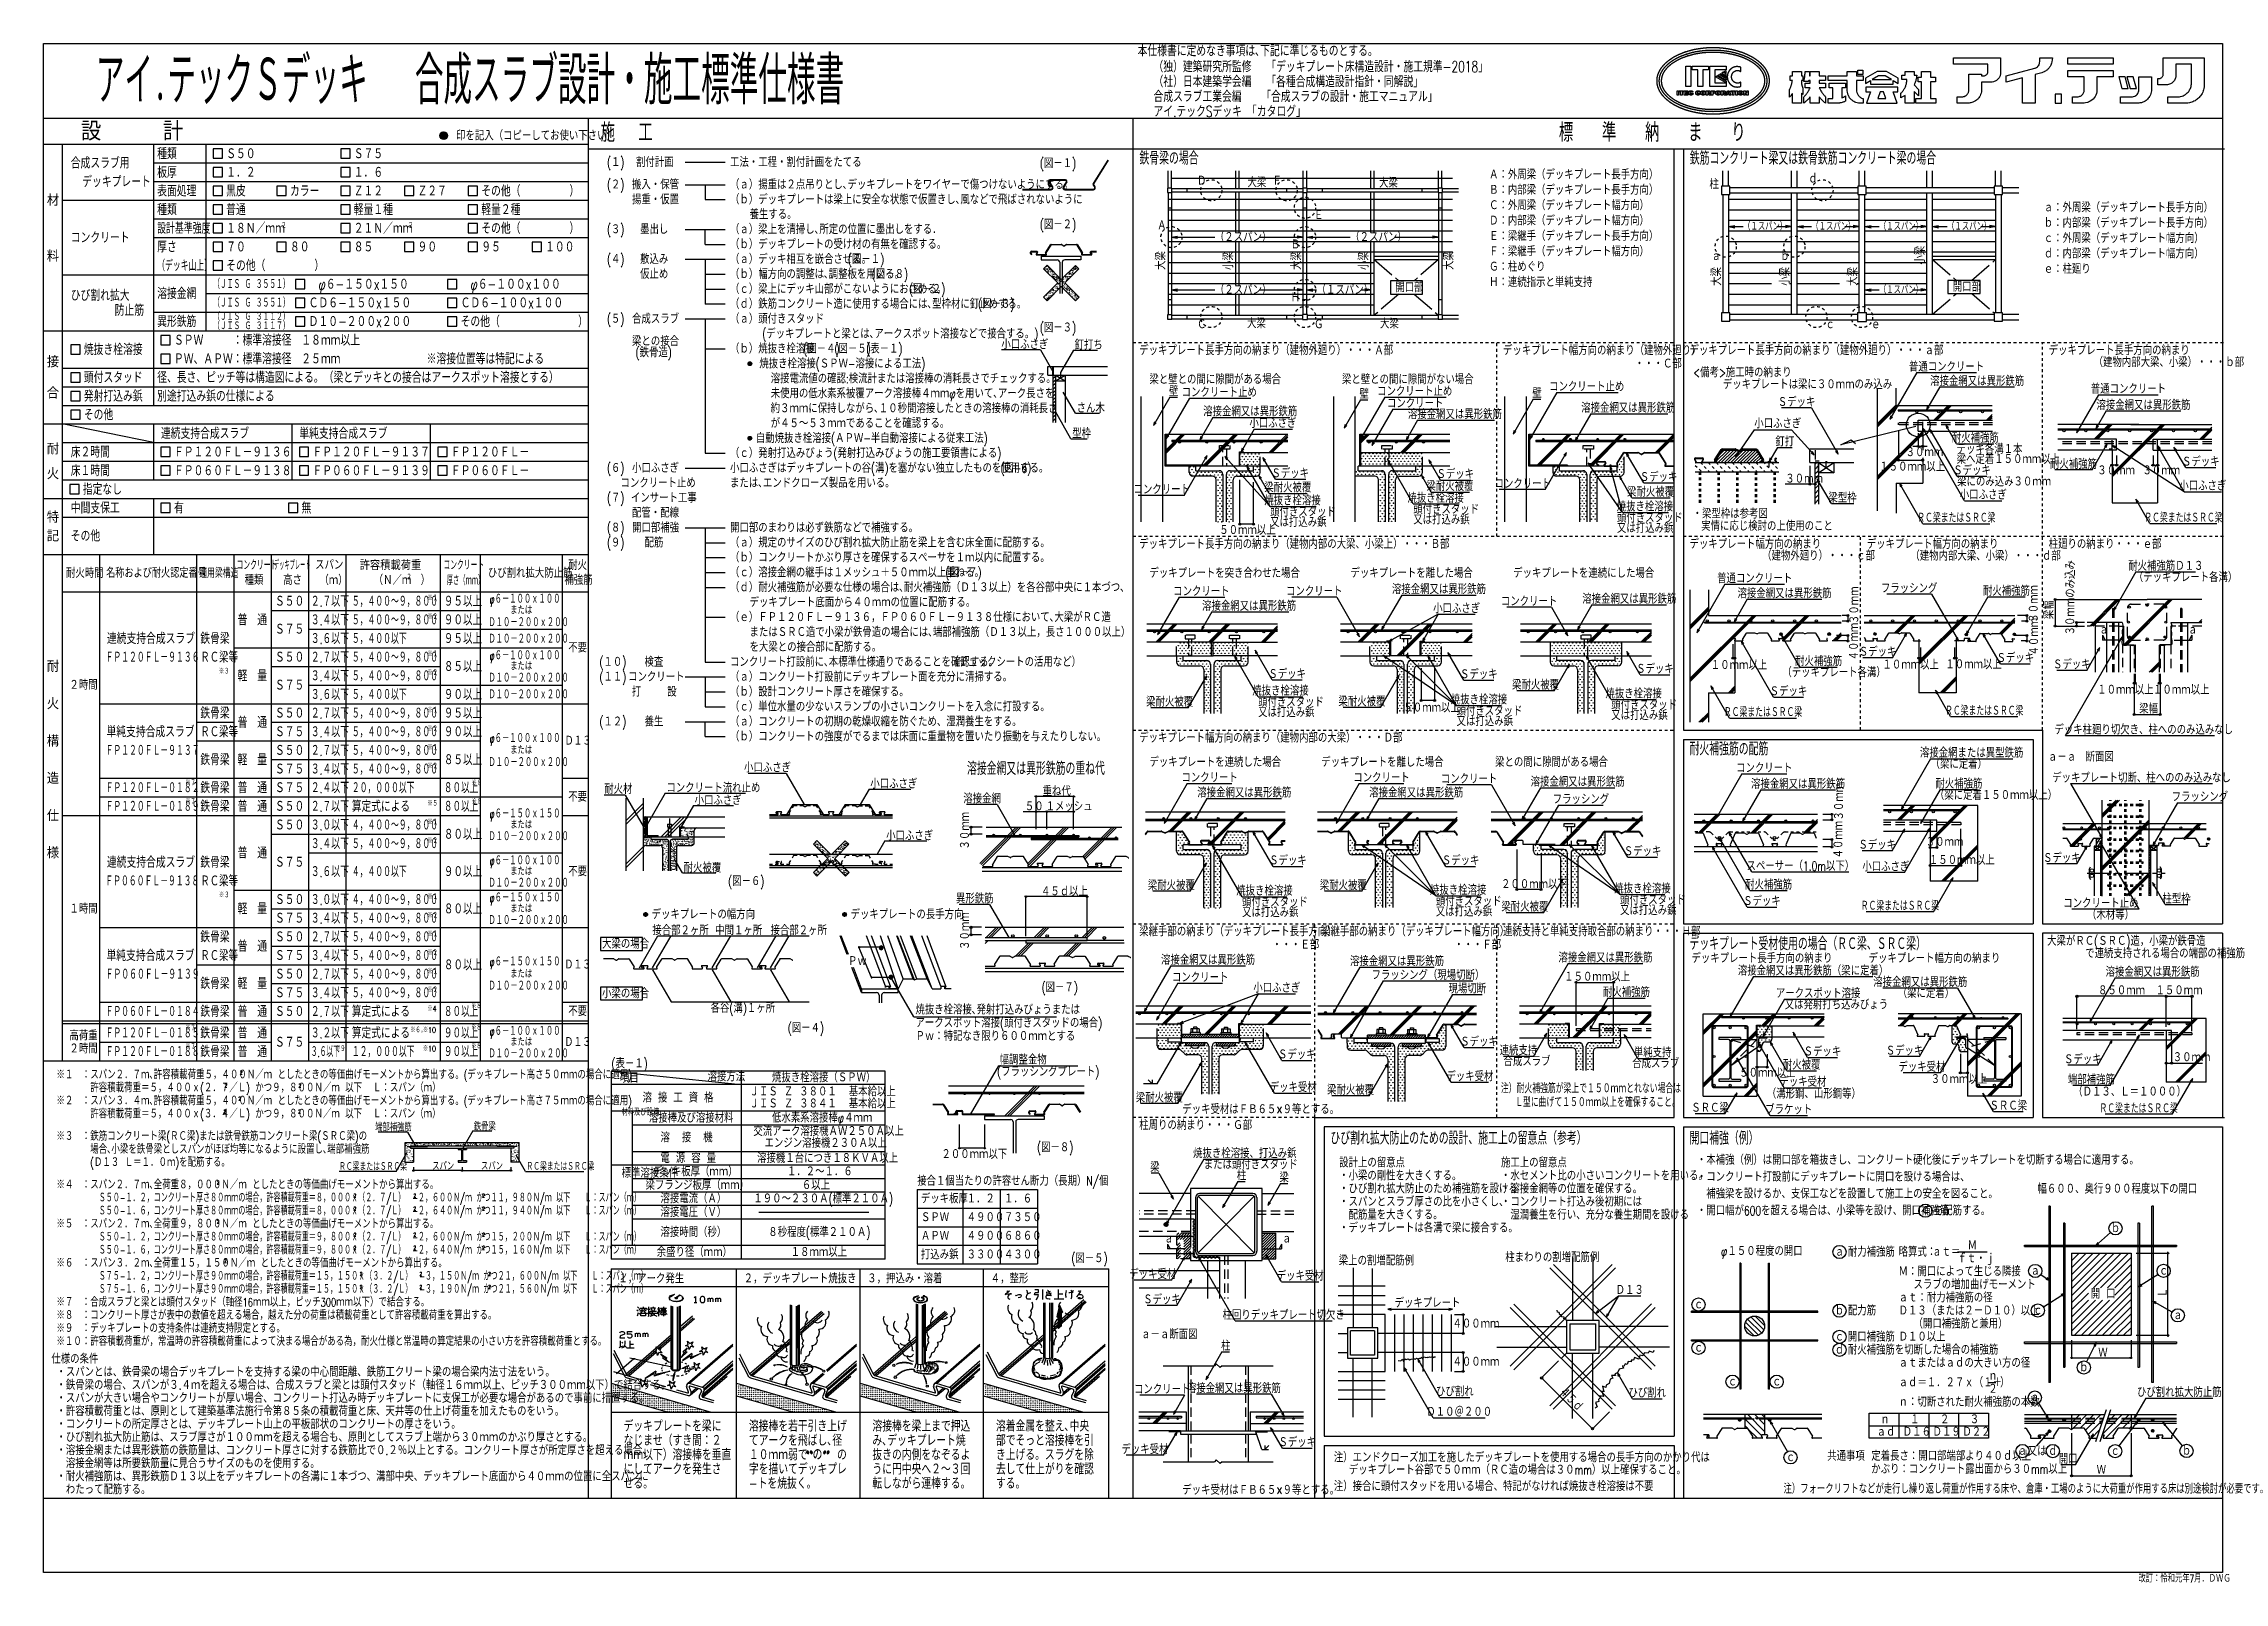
# Model space of a CAD drawing. Extents: x 4 to 588, y 3 to 416.
import ezdxf
from ezdxf.enums import TextEntityAlignment as Align

# ---------------------------------------------------------------- set-up
doc = ezdxf.new("R2010")
doc.units = 0
doc.header["$LTSCALE"] = 0.5
doc.header["$MEASUREMENT"] = 0
for name, pattern in [('CENTER', [20, 12.5, -2.5, 2.5, -2.5]), ('DASHED', [7.5, 5, -2.5]), ('DOT', [3, 1.5, -1.5])]:
    doc.linetypes.add(name, pattern=pattern)
doc.layers.add('M2-2-0', color=7, linetype='Continuous')
doc.styles.get("Standard").update_dxf_attribs({"font": 'txt', "width": 0.8, "height": 50, "bigfont": 'EXTFONT'})
doc.styles.add('STYLE1', font='')
doc.styles.add('STYLE2', font='txt.shx', dxfattribs={"bigfont": 'EXTFONT'})
doc.styles.get('STYLE1').set_extended_font_data('MS Gothic')

msp = doc.modelspace()

# ---------------------------------------------------------------- texts
at = {"layer": 'M2-2-0', "color": 7, "linetype": 'Continuous'}
for s, height, width, p in [('本仕様書に定めなき事項は､下記に準じるものとする。', 3, 0.7, (296.73, 412.4)), ('施  工', 5, 0.7, (152.82, 389.5)), ('標\u3000\u3000準\u3000\u3000納\u3000\u3000ま\u3000\u3000り', 5, 0.7, (409.64, 389.5)), ('鉄骨梁の場合', 3.5, 0.685714, (297.23, 383.35)), ('鉄筋コンクリート梁又は鉄骨鉄筋コンクリート梁の場合', 3.5, 0.685714, (444.74, 383.35)), ('(１)', 2.5, 0.72, (154.49, 382.74)), ('割付計画', 2.5, 0.72, (162.28, 382.74)), ('工法・工程・割付計画をたてる', 2.5, 0.72, (187.49, 382.74)), ('(図－１)', 2.5, 0.72, (270.54, 382.46)), ('Ｄ', 2.5, 0.72, (312.65, 377.78)), ('大梁', 2.5, 0.72, (326.19, 377.32)), ('Ｆ', 2.5, 0.72, (332.85, 377.78)), ('大梁', 2.5, 0.72, (361.44, 377.2)), ('Ａ：外周梁（デッキプレート長手方向）', 2.5, 0.72, (390.94, 379.43)), ('ｄ', 2.5, 0.72, (476.48, 378.34)), ('(２)', 2.5, 0.72, (154.49, 376.74)), ('搬入・保管', 2.5, 0.72, (161.22, 376.74)), ('揚重・仮置', 2.5, 0.72, (161.22, 372.74)), ('（ａ）揚重は２点吊りとし､デッキプレートをワイヤーで傷つけないようにする。', 2.5, 0.72, (187.49, 376.74)), ('（ｂ）デッキプレートは梁上に安全な状態で仮置きし､風などで飛ばされないように', 2.5, 0.72, (187.49, 372.74)), ('Ｂ：内部梁（デッキプレート長手方向）', 2.5, 0.72, (390.94, 375.31)), ('柱', 2.5, 0.72, (450.01, 376.83)), ('   養生する。', 2.5, 0.72, (187.49, 368.74)), ('(図－２)', 2.5, 0.72, (270.54, 366.06)), ('Ｅ', 2.5, 0.72, (344.01, 368.54)), ('Ｃ：外周梁（デッキプレート幅方向）', 2.5, 0.72, (390.94, 371.19)), ('Ｄ：内部梁（デッキプレート幅方向）', 2.5, 0.72, (390.94, 367.07)), ('ａ：外周梁（デッキプレート長手方向）', 2.5, 0.72, (539.61, 370.6)), ('ｂ：内部梁（デッキプレート長手方向）', 2.5, 0.72, (539.61, 366.48)), ('(３)', 2.5, 0.72, (154.49, 364.74)), ('墨出し', 2.5, 0.72, (163.38, 364.74)), ('（ａ）梁上を清掃し､所定の位置に墨出しをする．', 2.5, 0.72, (187.49, 364.74)), ('（ｂ）デッキプレートの受け材の有無を確認する。', 2.5, 0.72, (187.49, 360.74)), ('Ａ', 2.5, 0.72, (301.97, 365.77)), ('（２スパン）', 2.5, 0.72, (317.46, 362.67)), ('Ｂ', 2.5, 0.72, (337.77, 360.67)), ('（２スパン）', 2.5, 0.72, (353.73, 362.67)), ('Ｅ：梁継手（デッキプレート長手方向）', 2.5, 0.72, (390.94, 362.95)), ('（１スパン）', 2, 0.7, (459.06, 365.75)), ('（１スパン）', 2, 0.7, (477.33, 365.75)), ('（１スパン）', 2, 0.7, (495.46, 365.75)), ('（１スパン）', 2, 0.7, (513.73, 365.75)), ('ｃ：外周梁（デッキプレート幅方向）', 2.5, 0.72, (539.61, 362.36)), ('(４)', 2.5, 0.72, (154.49, 356.74)), ('敷込み', 2.5, 0.72, (163.38, 356.74)), ('（ａ）デッキ相互を嵌合させる。', 2.5, 0.72, (187.49, 356.74)), ('(図－１)', 2.5, 0.72, (219.09, 356.74)), ('Ｇ：柱めぐり', 2.5, 0.72, (390.94, 354.71)), ('Ｆ：梁継手（デッキプレート幅方向）', 2.5, 0.72, (390.94, 358.83)), ('ａ', 2.5, 0.72, (450.53, 357.55)), ('ｂ', 2.5, 0.72, (468.95, 357.55)), ('ｄ：内部梁（デッキプレート幅方向）', 2.5, 0.72, (539.61, 358.24)), ('ｅ：柱廻り', 2.5, 0.72, (539.61, 354.12)), ('仮止め', 2.5, 0.72, (163.38, 352.74)), ('（ｂ）幅方向の調整は､調整板を用いる。', 2.5, 0.72, (187.49, 352.74)), ('（ｃ）梁上にデッキ山部がこないようにおさめる。', 2.5, 0.72, (187.49, 348.74)), ('(図－８)', 2.5, 0.72, (225.49, 352.74)), ('(図－２)', 2.5, 0.72, (235.48, 348.74)), ('（２スパン）', 2.5, 0.72, (317.46, 348.51)), ('（１スパン）', 2.5, 0.72, (344.72, 348.51)), ('開口部', 2.5, 0.72, (365.8, 349.19)), ('Ｈ：連続指示と単純支持', 2.5, 0.72, (390.94, 350.59)), ('（１スパン）', 2, 0.7, (495.46, 348.76)), ('開口部', 2.5, 0.72, (515.23, 349.33)), ('（ｄ）鉄筋コンクリート造に使用する場合には､型枠材に釘止めする。', 2.5, 0.72, (187.49, 344.74)), ('(図－３)', 2.5, 0.72, (253.99, 344.74)), ('Ｈ', 2.5, 0.72, (337.77, 346.51)), ('(５)', 2.5, 0.72, (154.49, 340.74)), ('合成スラブ', 2.5, 0.72, (161.22, 340.74)), ('（ａ）頭付きスタッド', 2.5, 0.72, (187.49, 340.74)), ('(デッキプレートと梁とは､アークスポット溶接などで接合する。)', 2.5, 0.72, (196.12, 336.74)), ('(図－３)', 2.5, 0.72, (270.54, 338.39)), ('Ｃ', 2.5, 0.72, (312.65, 339.26)), ('大梁', 2.5, 0.72, (326.06, 339.53)), ('Ｇ', 2.5, 0.72, (344.01, 339.26)), ('大梁', 2.5, 0.72, (361.7, 339.44)), ('ｃ', 2.5, 0.72, (481.08, 339.26)), ('ｅ', 2.5, 0.72, (493.3, 339.26)), ('梁との接合', 2.5, 0.72, (161.22, 334.74)), ('(鉄骨造)', 2.5, 0.72, (162.16, 331.74)), ('（ｂ）焼抜き栓溶接', 2.5, 0.72, (187.49, 332.74)), ('(図－４)', 2.5, 0.72, (207.12, 332.74)), ('(図－５)', 2.5, 0.72, (215.49, 332.74)), ('(表－１)', 2.5, 0.72, (223.99, 332.74)), ('小口ふさぎ', 2.5, 0.72, (260.22, 333.85)), ('釘打ち', 2.5, 0.72, (279.84, 333.76)), ('デッキプレート長手方向の納まり（建物外廻り）・・・Ａ部', 2.5, 0.72, (297.17, 332.29)), ('デッキプレート幅方向の納まり（建物外廻り）', 2.5, 0.72, (394.67, 332.29)), ('デッキプレート長手方向の納まり（建物外廻り）・・・ａ部', 2.5, 0.72, (444.67, 332.29)), ('デッキプレート長手方向の納まり', 2.5, 0.72, (540.93, 332.29)), ('\u3000焼抜き栓溶接(ＳＰＷ-溶接による工法)', 2.5, 0.72, (192.82, 328.74)), ('   溶接電流値の確認:検流計または溶接棒の消耗長さでチェックする。', 2.5, 0.72, (193.16, 324.74)), ('・・・Ｃ部', 2.5, 0.72, (429.98, 328.72)), ('（建物内部大梁、小梁）・・・ｂ部', 2.5, 0.72, (552.98, 329.11)), ('   未使用の低水素系被覆アーク溶接棒４ｍｍφを用いて､アーク長さを', 2.5, 0.72, (193.16, 320.74)), ('梁と壁との間に隙間がある場合', 2.5, 0.72, (299.9, 324.51)), ('梁と壁との間に隙間がない場合', 2.5, 0.72, (351.51, 324.51)), ('   約３ｍｍに保持しながら､１０秒間溶接したときの溶接棒の消耗長さ', 2.5, 0.72, (193.16, 316.74)), ('さん木', 2.5, 0.72, (280.4, 316.83)), (' 自動焼抜き栓溶接(ＡＰＷ-半自動溶接による従来工法)', 2.5, 0.72, (192.82, 308.74)), ('   が４５～５３ｍｍであることを確認する。', 2.5, 0.72, (193.16, 312.74)), ('型枠', 2.5, 0.72, (279.21, 310.01)), ('（ｃ）発射打込みびょう(発射打込みびょうの施工要領書による)', 2.5, 0.72, (187.49, 304.74)), ('３０ｍｍ', 2.5, 0.72, (502.59, 304.97)), ('(６)', 2.5, 0.72, (154.49, 300.74)), ('コンクリート止め', 2.5, 0.72, (158.14, 296.74)), ('小口ふさぎ', 2.5, 0.72, (161.22, 300.74)), ('小口ふさぎはデッキプレートの谷(溝)を塞がない独立したものを使用する。', 2.5, 0.72, (187.49, 300.74)), ('または､エンドクローズ製品を用いる。', 2.5, 0.72, (187.49, 296.74)), ('(図-6)', 2.5, 0.72, (259.99, 300.74)), ('３０ｍｍ', 2.5, 0.72, (470.34, 297.86)), ('１５０ｍｍ以上', 2.5, 0.72, (495.53, 301.09)), ('３０ｍｍ', 2.5, 0.72, (553.97, 300.08)), ('３０ｍｍ', 2.5, 0.72, (566.07, 300.08)), ('(７)', 2.5, 0.72, (154.49, 292.74)), ('インサート工事', 2.5, 0.72, (160.93, 292.74)), ('(８)', 2.5, 0.72, (154.49, 284.74)), ('配管・配線', 2.5, 0.72, (161.22, 288.74)), ('開口部補強', 2.5, 0.72, (161.22, 284.74)), ('開口部のまわりは必ず鉄筋などで補強する。', 2.5, 0.72, (187.49, 284.74)), ('(９)', 2.5, 0.72, (154.49, 280.74)), ('配筋', 2.5, 0.72, (164.57, 280.74)), ('（ａ）規定のサイズのひび割れ拡大防止筋を梁上を含む床全面に配筋する。', 2.5, 0.72, (187.49, 280.74)), ('デッキプレート長手方向の納まり（建物内部の大梁、小梁上）・・・Ｂ部', 2.5, 0.72, (297.17, 280.35)), ('デッキプレート幅方向の納まり', 2.5, 0.72, (444.67, 280.35)), ('デッキプレート幅方向の納まり', 2.5, 0.72, (492.18, 280.35)), ('柱廻りの納まり・・・ｅ部', 2.5, 0.72, (540.93, 280.35)), ('（ｂ）コンクリートかぶり厚さを確保するスぺーサを１ｍ以内に配置する。', 2.5, 0.72, (187.49, 276.74)), ('（ｃ）溶接金網の継手は１メッシュ＋５０ｍｍ以上重ねる。', 2.5, 0.72, (187.49, 272.74)), ('(図－７)', 2.5, 0.72, (245.19, 272.74)), ('デッキプレートを突き合わせた場合', 2.5, 0.72, (299.9, 272.57)), ('デッキプレートを離した場合', 2.5, 0.72, (353.8, 272.57)), ('デッキプレートを連続にした場合', 2.5, 0.72, (397.4, 272.57)), ('（建物外廻り）・・・ｃ部', 2.5, 0.72, (464.13, 277.22)), ('（建物内部大梁、小梁）・・・ｄ部', 2.5, 0.72, (503.86, 277.18)), ('（ｄ）耐火補強筋が必要な仕様の場合は､耐火補強筋（Ｄ１３以上）を各谷部中央に１本づつ､', 2.5, 0.72, (187.49, 268.74)), ('（ｅ）ＦＰ１２０ＦＬ－９１３６，ＦＰ０６０ＦＬ－９１３８仕様において､大梁がＲＣ造', 2.5, 0.72, (187.49, 260.74)), ('   デッキプレート底面から４０ｍｍの位置に配筋する。', 2.5, 0.72, (187.49, 264.74)), ('   またはＳＲＣ造で小梁が鉄骨造の場合には､端部補強筋（Ｄ１３以上，長さ１０００以上）', 2.5, 0.72, (187.49, 256.74)), ('ａ', 2.5, 0.72, (554.46, 257.36)), ('ａ', 2.5, 0.72, (578.26, 257.36)), ('(１０)', 2.5, 0.72, (152.49, 248.74)), ('検査', 2.5, 0.72, (164.57, 248.74)), ('コンクリート打設前に､本標準仕様通りであることを確認する。', 2.5, 0.72, (187.49, 248.74)), ('   を大梁との接合部に配筋する。', 2.5, 0.72, (187.49, 252.74)), ('（チェックシートの活用など）', 2.5, 0.72, (246.29, 248.74)), ('(１１)', 2.5, 0.72, (152.49, 244.74)), ('コンクリート', 2.5, 0.72, (160.18, 244.74)), ('（ａ）コンクリート打設前にデッキプレート面を充分に清掃する。', 2.5, 0.72, (187.49, 244.74)), ('打    設', 2.5, 0.72, (161.16, 240.74)), ('（ｂ）設計コンクリート厚さを確保する。', 2.5, 0.72, (187.49, 240.74)), ('(１２)', 2.5, 0.72, (152.49, 232.74)), ('養生', 2.5, 0.72, (164.57, 232.74)), ('（ｃ）単位水量の少ないスランプの小さいコンクリートを入念に打設する。', 2.5, 0.72, (187.49, 236.74)), ('（ａ）コンクリートの初期の乾燥収縮を防ぐため、湿潤養生をする。', 2.5, 0.72, (187.49, 232.74)), ('梁幅', 2.5, 0.72, (565.2, 236.2)), ('（ｂ）コンクリートの強度がでるまでは床面に重量物を置いたり振動を与えたりしない。', 2.5, 0.72, (187.49, 228.74)), ('デッキプレート幅方向の納まり（建物内部の大梁）・・・Ｄ部', 2.5, 0.72, (297.17, 228.41)), ('耐火補強筋の配筋', 3.5, 0.685714, (444.67, 224.96)), ('溶接金網又は異形鉄筋の重ね代', 3.5, 0.685714, (251, 219.71)), ('デッキプレートを連続した場合', 2.5, 0.72, (299.9, 221.88)), ('デッキプレートを離した場合', 2.5, 0.72, (345.97, 221.88)), ('梁との間に隙間がある場合', 2.5, 0.72, (392.56, 221.88)), ('耐火材', 2.5, 0.72, (153.77, 214.66)), ('コンクリート流れ止め', 2.5, 0.72, (170.43, 214.97)), ('小口ふさぎ', 2.5, 0.72, (225.09, 216.06)), ('重ね代', 2.5, 0.72, (271.27, 214.07)), ('小口ふさぎ', 2.5, 0.72, (178, 211.63)), ('５０', 2.5, 0.72, (266.52, 210.01)), ('１メッシュ', 2.5, 0.72, (272.08, 210.01)), ('小口ふさぎ', 2.5, 0.72, (229.33, 202.14)), ('３０ｍｍ', 2.5, 0.72, (507.98, 200.47)), ('耐火被覆', 2.5, 0.72, (175.05, 193.56)), ('(図－６)', 2.5, 0.72, (186.99, 189.95)), ('１５０ｍｍ以上', 2.5, 0.72, (508.82, 195.62)), ('４５ｄ以上', 2.5, 0.72, (270.83, 187.21)), (' デッキプレートの幅方向', 2.5, 0.72, (164.87, 181.05)), (' デッキプレートの長手方向', 2.5, 0.72, (218.2, 181.05)), ('大梁の場合', 2.5, 0.72, (153.19, 173.14)), ('接合部２ヶ所', 2.5, 0.72, (166.67, 176.77)), ('中間１ヶ所', 2.5, 0.72, (183.51, 176.77)), ('接合部２ヶ所', 2.5, 0.72, (198.34, 176.77)), ('梁継手部の納まり（デッキプレート長手方向）', 2.5, 0.72, (297.17, 176.47)), ('・・・Ｅ部', 2.5, 0.72, (332.81, 172.9)), ('梁継手部の納まり（デッキプレート幅方向）', 2.5, 0.72, (345.92, 176.47)), ('・・・Ｆ部', 2.5, 0.72, (381.57, 172.9)), ('連続支持と単純支持取合部の納まり・・・Ｈ部', 2.5, 0.72, (394.67, 176.47)), ('デッキプレート受材使用の場合（ＲＣ梁、ＳＲＣ梁）', 3.5, 0.685714, (444.67, 172.72)), ('大梁がＲＣ(ＳＲＣ)造，小梁が鉄骨造', 2.5, 0.72, (540.52, 173.92)), ('Ｐｗ', 2.5, 0.72, (219.1, 168.49)), ('で連続支持される場合の端部の補強筋', 2.5, 0.72, (550.72, 170.59)), ('(図－７)', 2.5, 0.72, (270.99, 161.48)), ('小梁の場合', 2.5, 0.72, (153.19, 159.85)), ('各谷(溝)１ヶ所', 2.5, 0.72, (182.28, 155.95)), ('焼抜き栓溶接､発射打込みびょうまたは', 2.5, 0.72, (237.19, 155.5)), ('(図－４)', 2.5, 0.72, (202.96, 150.6)), ('アークスポット溶接(頭付きスタッドの場合)', 2.5, 0.72, (237.19, 151.97)), ('(表－１)', 2.5, 0.72, (155.71, 141.07)), ('溶接方法', 2.5, 0.72, (181.46, 137.59)), ('(フラッシングプレート)', 2.5, 0.72, (259.09, 138.87)), ('幅調整金物', 2.5, 0.72, (259.76, 142.08)), ('項目', 2.5, 0.72, (157.98, 137.16)), ('溶 接 工 資 格', 2.5, 0.72, (164.04, 131.89)), ('ＪＩＳ Ｚ ３８０１  基本給以上', 2.5, 0.72, (192.74, 133.54)), ('焼抜き栓溶接（ＳＰＷ）', 2.5, 0.72, (198.74, 137.32)), ('溶接棒及び溶接材料', 2.5, 0.72, (165.73, 126.48)), ('ＪＩＳ Ｚ ３８４１  基本給以上', 2.5, 0.72, (192.74, 130.32)), ('低水素系溶接棒φ４ｍｍ', 2.5, 0.72, (198.74, 126.51)), ('デッキ受材はＦＢ６５×９等とする。', 2.5, 0.72, (308.71, 128.78)), ('鉄骨梁', 2, 0.7, (118.82, 124.41)), ('溶  接  機', 2.5, 0.72, (168.84, 121.22)), ('交流アーク溶接機ＡＷ２５０Ａ以上', 2.5, 0.72, (193.74, 122.92)), ('柱周りの納まり・・・Ｇ部', 2.5, 0.72, (297.17, 124.53)), ('ひび割れ拡大防止のための設計、施工上の留意点（参考）', 3.5, 0.685714, (348.42, 120.58)), ('開口補強（例）', 3.5, 0.685714, (444.67, 120.58)), ('電 源 容 量', 2.5, 0.72, (168.84, 115.69)), ('溶接機１台につき１８ＫＶＡ以上', 2.5, 0.72, (194.74, 115.68)), ('エンジン溶接機２３０Ａ以上', 2.5, 0.72, (196.74, 119.75)), ('２００ｍｍ以下', 2.5, 0.72, (244.15, 116.75)), ('(図－８)', 2.5, 0.72, (269.78, 118.58)), ('ＲＣ梁またはＳＲＣ梁', 2, 0.65, (82.71, 113.64)), ('スパン', 2, 0.7, (107.67, 113.76)), ('スパン', 2, 0.7, (120.74, 113.76)), ('ＲＣ梁またはＳＲＣ梁', 2, 0.65, (132.92, 113.67)), ('梁フランジ板厚（ｍｍ）', 2.5, 0.72, (164.84, 108.45)), ('デッキ板厚（ｍｍ）', 2.5, 0.72, (166.84, 112.08)), ('１．２～１．６', 2.5, 0.72, (202.74, 112.12)), ('６以上', 2.5, 0.72, (206.74, 108.45)), ('接合１個当たりの許容せん断力（長期）N/個', 2.5, 0.72, (237.65, 109.58)), ('溶接電流（Ａ）', 2.5, 0.72, (168.84, 104.88)), ('１９０～２３０Ａ(標準２１０Ａ)', 2.5, 0.72, (193.74, 104.85)), ('溶接電圧（Ｖ）', 2.5, 0.72, (168.84, 101.21)), ('溶接時間（秒）', 2.5, 0.72, (168.84, 95.85)), ('８秒程度(標準２１０Ａ)', 2.5, 0.72, (197.74, 95.85)), ('ａ', 2.5, 0.72, (303.84, 94.09)), ('ａ', 2.5, 0.72, (335.43, 94.09)), ('余盛り径（ｍｍ）', 2.5, 0.72, (167.84, 90.49)), ('１８ｍｍ以上', 2.5, 0.72, (203.74, 90.5)), ('(図－５)', 2.5, 0.72, (278.97, 88.83)), ('梁上の割増配筋例', 2.5, 0.72, (350.65, 88.21)), ('柱まわりの割増配筋例', 2.5, 0.72, (395.28, 89.09)), ('１，アーク発生', 2.5, 0.72, (157.56, 83.41)), ('２，デッキプレート焼抜き', 2.5, 0.72, (191.15, 83.41)), ('３，押込み・溶着', 2.5, 0.72, (224.26, 83.41)), ('４，整形', 2.5, 0.72, (257.36, 83.41)), ('開 口', 2.5, 0.72, (552.21, 79.31)), ('デッキプレート', 2.5, 0.72, (365.61, 76.87)), ('ａ－ａ断面図', 2.5, 0.72, (297.67, 68.44)), ('４００ｍｍ', 2.5, 0.72, (381.12, 71.3)), ('Ｗ', 2.5, 0.72, (554.21, 63.52)), ('４００ｍｍ', 2.5, 0.72, (381.12, 61.06)), ('ｎ', 2.5, 0.72, (524.73, 57.3)), ('デッキプレートを梁に', 3, 0.7, (158.95, 43.64)), ('溶接棒を若干引き上げ', 3, 0.7, (192.55, 43.64)), ('溶接棒を梁上まで押込', 3, 0.7, (225.65, 43.64)), ('溶着金属を整え､中央', 3, 0.7, (258.76, 43.64)), ('ｎ', 2.5, 0.72, (495.8, 45.63)), ('１', 2.5, 0.72, (503.8, 45.63)), ('２', 2.5, 0.72, (511.8, 45.63)), ('３', 2.5, 0.72, (519.8, 45.63)), ('なじませ（すき間：２', 3, 0.7, (158.95, 39.8)), ('てアークを飛ばし､径', 3, 0.7, (192.55, 39.8)), ('み､デッキプレート焼', 3, 0.7, (225.65, 39.8)), ('部でそっと溶接棒を引', 3, 0.7, (258.76, 39.8)), ('ａｄ', 2.5, 0.72, (494.8, 42.29)), ('Ｄ１６', 2.5, 0.72, (501.8, 42.29)), ('Ｄ１９', 2.5, 0.72, (509.8, 42.29)), ('Ｄ２２', 2.5, 0.72, (517.8, 42.29)), ('ｍｍ以下）溶接棒を垂直', 3, 0.7, (158.95, 35.96)), ('にしてアークを発生さ', 3, 0.7, (158.95, 32.12)), ('字を描いてデッキプレ', 3, 0.7, (192.55, 32.12)), ('１０ｍｍ弱で\u3000\u3000\u3000の', 3, 0.7, (192.55, 35.96)), ('の', 3, 0.7, (209.62, 36.09)), ('の', 3, 0.7, (209.62, 36.04)), ('の', 3, 0.7, (209.62, 35.99)), ('抜きの内側をなぞるよ', 3, 0.7, (225.65, 35.96)), ('うに円中央へ２～３回', 3, 0.7, (225.65, 32.12)), ('去して仕上がりを確認', 3, 0.7, (258.76, 32.12)), ('き上げる。スラグを除', 3, 0.7, (258.76, 35.96)), ('定着長さ：開口部端部より４０ｄ以上', 2.5, 0.72, (493.37, 35.83)), ('かぶり：コンクリート露出面から３０mm以上', 2.5, 0.72, (493.37, 32.33)), ('せる。', 3, 0.7, (158.95, 28.28)), ('-トを焼抜く。', 3, 0.7, (192.55, 28.28)), ('転しながら運棒する。', 3, 0.7, (225.65, 28.28)), ('する。', 3, 0.7, (258.76, 28.28)), ('デッキ受材はＦＢ６５×９等とする。', 2.5, 0.72, (308.71, 26.71)), ('注）接合に頭付スタッドを用いる場合、特記がなければ焼抜き栓溶接は不要', 2.5, 0.72, (349.32, 27.7))]:
    msp.add_text(s, height=height, dxfattribs=dict(at, width=width)).set_placement(p)
at = {"layer": 'M2-2-0', "color": 7, "linetype": 'Continuous', "style": 'STYLE1', "width": 0.5}
for s, p in [('アイ.テックＳデッキ', (17.51, 400.79)), ('合成スラブ設計・施工標準仕様書', (103.01, 400.79))]:
    msp.add_text(s, height=11.25, dxfattribs=at).set_placement(p)
at = {"layer": 'M2-2-0', "color": 7, "linetype": 'Continuous'}
for s, height, width, p in [('（独）建築研究所監修\u3000\u3000｢デッキプレート床構造設計・施工規準-2018｣', 3, 0.7, (301, 411.14)), ('合成スラブ工業会編\u3000\u3000「合成スラブの設計・施工マニュアル」', 3, 0.7, (301, 403.14)), ('（社）日本建築学会編\u3000\u3000｢各種合成構造設計指針・同解説｣', 3, 0.7, (301, 407.14)), ('アイ.テックSデッキ\u3000｢カタログ｣', 3, 0.7, (301, 399.14)), ('合成スラブ用', 3, 0.7, (10.79, 385.32)), ('デッキプレート', 3, 0.7, (13.86, 380.32)), ('２', 1.5, 0.666667, (67.2, 367.81)), ('２', 1.5, 0.666667, (101.18, 367.81)), ('<備考>施工時の納まり', 2.5, 0.72, (445.65, 328.89)), ('デッキプレートは梁に３０ｍｍのみ込み', 2.5, 0.72, (453.61, 325.68)), ('小口ふさぎ', 2.5, 0.72, (462.02, 315.17)), ('梁へ定着１５０ｍｍ以上', 2.5, 0.72, (516.26, 305.61)), ('デッキ各溝１本', 2.5, 0.72, (516.26, 308.31)), ('梁にのみ込み３０ｍｍ', 2.5, 0.72, (516.39, 299.6)), ('頭付きスタッド', 2.5, 0.72, (370.62, 292.18)), ('５０ｍｍ以上', 2.5, 0.72, (318.62, 286.59)), ('頭付きスタッド', 2.5, 0.72, (332.25, 291.5)), ('又は打込み鋲', 2.5, 0.72, (332.25, 288.72)), ('又は打込み鋲', 2.5, 0.72, (370.62, 289.4)), ('又は打込み鋲', 2.5, 0.72, (425.21, 287.13)), ('頭付きスタッド', 2.5, 0.72, (425.21, 289.9)), ('・梁型枠は参考図', 2.5, 0.72, (445.5, 290.99)), ('実情に応じ検討の上使用のこと', 2.5, 0.72, (447.79, 287.69)), ('２', 1.5, 0.666667, (100.77, 273.5)), ('（デッキプレート各溝）', 2.5, 0.72, (563.76, 273.95)), ('※１', 1.5, 0.666667, (106.37, 267.91)), ('※２', 1.5, 0.666667, (106.37, 262.91)), ('※１', 1.5, 0.666667, (106.37, 252.91)), ('※３', 1.5, 0.666667, (50.5, 248.26)), ('※２', 1.5, 0.666667, (106.37, 247.91)), ('１０ｍｍ以上', 2.5, 0.72, (450.37, 250.39)), ('（デッキプレート各溝）', 2.5, 0.72, (469.54, 248.45)), ('１０ｍｍ以上', 2.5, 0.72, (496.39, 250.51)), ('１０ｍｍ以上', 2.5, 0.72, (513.24, 250.59)), ('頭付きスタッド', 2.5, 0.72, (329.03, 240.5)), ('頭付きスタッド', 2.5, 0.72, (423.69, 239.73)), ('１０ｍｍ以上', 2.5, 0.72, (553.94, 243.77)), ('１０ｍｍ以上', 2.5, 0.72, (568.9, 243.77)), ('※１', 1.5, 0.666667, (106.37, 237.82)), ('又は打込み鋲', 2.5, 0.72, (329.03, 237.72)), ('５０ｍｍ以上', 2.5, 0.72, (367.98, 238.98)), ('又は打込み鋲', 2.5, 0.72, (382.23, 235.34)), ('頭付きスタッド', 2.5, 0.72, (382.23, 238.11)), ('又は打込み鋲', 2.5, 0.72, (423.69, 236.95)), ('※２', 1.5, 0.666667, (106.37, 232.82)), ('※１', 1.5, 0.666667, (106.37, 227.82)), ('※２', 1.5, 0.666667, (106.37, 222.82)), ('（梁に定着）', 2.5, 0.72, (509.28, 223.87)), ('ａ－ａ\u3000断面図', 2.5, 0.72, (540.73, 225.78)), ('※７', 1.5, 0.666667, (41.48, 218.32)), ('※８', 1.5, 0.666667, (118.25, 218.32)), ('※７', 1.5, 0.666667, (41.48, 213.32)), ('※５', 1.5, 0.666667, (106.37, 212.82)), ('※８', 1.5, 0.666667, (118.25, 213.32)), ('（梁に定着１５０ｍｍ以上）', 2.5, 0.72, (510.43, 215.52)), ('※１', 1.5, 0.666667, (106.37, 207.82)), ('※２', 1.5, 0.666667, (106.37, 202.82)), ('※３', 1.5, 0.666667, (50.5, 188.26)), ('※１', 1.5, 0.666667, (106.37, 187.82)), ('頭付きスタッド', 2.5, 0.72, (324.73, 186.87)), ('頭付きスタッド', 2.5, 0.72, (376.66, 187.06)), ('２００ｍｍ以下', 2.5, 0.72, (394.14, 191.64)), ('頭付きスタッド', 2.5, 0.72, (426.05, 187.44)), ('※２', 1.5, 0.666667, (106.37, 182.82)), ('又は打込み鋲', 2.5, 0.72, (324.73, 184.09)), ('又は打込み鋲', 2.5, 0.72, (376.66, 184.28)), ('又は打込み鋲', 2.5, 0.72, (426.05, 184.66)), ('（木材等）', 2.5, 0.72, (551.2, 183.44)), ('※１', 1.5, 0.666667, (106.37, 177.82)), ('※２', 1.5, 0.666667, (106.37, 172.82)), ('デッキプレート長手方向の納まり', 2.5, 0.72, (445.18, 171.79)), ('デッキプレート幅方向の納まり', 2.5, 0.72, (492.68, 171.79)), ('※１', 1.5, 0.666667, (106.37, 167.82)), ('※２', 1.5, 0.666667, (106.37, 162.82)), ('※８', 1.5, 0.666667, (118.09, 158.53)), ('又は発射打ち込みびょう', 2.5, 0.72, (470.19, 159.36)), ('（梁に定着）', 2.5, 0.72, (500.48, 162.4)), ('※６，', 1.5, 0.666667, (101.77, 152.06)), ('※10', 1.5, 0.666667, (105.17, 152.06)), ('※4', 1.5, 0.666667, (106.37, 157.82)), ('※８', 1.5, 0.666667, (118.09, 152.77)), ('※９', 1.5, 0.666667, (81.62, 147.06)), ('※10', 1.5, 0.666667, (105.17, 147.06)), ('※８', 1.5, 0.666667, (118.09, 147.77)), ('※１\u3000：スパン２．７ｍ､許容積載荷重５，４００Ｎ／ｍ としたときの等価曲げモーメントから算出する。(デッキプレート高さ５０ｍｍの場合に適用)', 2.25, 0.72, (6.94, 140.41)), ('2', 1, 0.7, (56.12, 140.41)), ('合成スラブ', 2.5, 0.72, (394.82, 144.15)), ('合成スラブ', 2.5, 0.72, (429.29, 143.61)), ('５０ｍｍ以上', 2.5, 0.72, (457.98, 141.05)), ('\u3000\u3000\u3000\u3000許容積載荷重＝５，４００ｘ(２．７／Ｌ) かつ９，８００Ｎ／ｍ 以下  Ｌ：スパン（ｍ）', 2.25, 0.72, (6.94, 136.91)), ('2', 1, 0.7, (51.99, 136.91)), ('2', 1, 0.7, (71.85, 136.91)), ('注）耐火補強筋が梁上で１５０ｍｍとれない場合は', 2.5, 0.6, (394.1, 136.9)), ('（溝形鋼、山形鋼等）', 2.5, 0.72, (465.4, 135.46)), ('３０ｍｍ以上', 2.5, 0.72, (509.33, 139.36)), ('（Ｄ１３、Ｌ＝１０００）', 2.5, 0.72, (547.51, 136.01)), ('※２\u3000：スパン３．４ｍ､許容積載荷重５，４００Ｎ／ｍ としたときの等価曲げモーメントから算出する。(デッキプレート高さ７５ｍｍの場合に適用)', 2.25, 0.72, (6.94, 133.41)), ('\u3000\u3000\u3000\u3000許容積載荷重＝５，４００ｘ(３．４／Ｌ) かつ９，８００Ｎ／ｍ 以下  Ｌ：スパン（ｍ）', 2.25, 0.72, (6.94, 129.91)), ('2', 1, 0.7, (51.72, 129.91)), ('2', 1, 0.7, (55.73, 133.41)), ('2', 1, 0.7, (71.73, 129.91)), ('Ｌ型に曲げて１５０ｍｍ以上を確保すること。', 2.5, 0.6, (397.94, 133.18)), ('※３\u3000：鉄筋コンクリート梁(ＲＣ梁)または鉄骨鉄筋コンクリート梁(ＳＲＣ梁)の', 2.25, 0.72, (6.94, 123.91)), ('\u3000\u3000\u3000\u3000場合､小梁を鉄骨梁としスパンがほぼ均等になるように設置し､端部補強筋', 2.25, 0.72, (6.94, 120.41)), ('\u3000\u3000\u3000\u3000(Ｄ１３ Ｌ＝１．０ｍ)を配筋する。', 2.25, 0.72, (6.94, 116.91)), ('設計上の留意点', 2.5, 0.72, (350.76, 117)), ('施工上の留意点', 2.5, 0.72, (394.13, 117)), ('・本補強（例）は開口部を箱抜きし、コンクリート硬化後にデッキプレートを切断する場合に適用する。', 2.5, 0.72, (446.64, 117.71)), ('※４\u3000：スパン２．７ｍ､全荷重８，０００Ｎ／ｍ としたときの等価曲げモーメントから算出する。', 2.25, 0.72, (6.94, 110.91)), ('または頭付きスタッド', 2.5, 0.72, (314.46, 116.48)), ('・小梁の剛性を大きくする。', 2.5, 0.72, (350.76, 113.5)), ('・水セメント比の小さいコンクリートを用いる。', 2.5, 0.72, (394.13, 113.5)), ('・コンクリート打設前にデッキプレートに開口を設ける場合は、', 2.5, 0.72, (446.64, 113.18)), ('\u3000\u3000\u3000\u3000\u3000\u3000Ｓ５０-１．２，コンクリート厚さ８０ｍｍの場合，許容積載荷重＝８，０００ｘ（２．７/Ｌ）\u3000-２，６００Ｎ/ｍ かつ１１，９８０Ｎ/ｍ 以下\u3000\u3000Ｌ：スパン（ｍ）', 2.25, 0.6, (6.94, 107.41)), ('2', 1, 0.7, (49.89, 110.91)), ('2', 1, 0.7, (86.59, 107.41)), ('2', 1, 0.7, (102.63, 107.41)), ('2', 1, 0.7, (121.06, 107.41)), ('・ひび割れ拡大防止のため補強筋を設ける', 2.5, 0.72, (350.76, 110)), ('・スパンとスラブ厚さの比を小さくし、', 2.5, 0.72, (350.76, 106.5)), ('・溶接金網等の位置を確保する。', 2.5, 0.72, (394.13, 110)), ('・コンクリート打込み後初期には', 2.5, 0.72, (394.13, 106.5)), ('\u3000補強梁を設けるか、支保工などを設置して施工上の安全を図ること。', 2.5, 0.72, (446.64, 108.65)), ('幅６００、奥行９００程度以下の開口', 2.5, 0.72, (537.92, 109.96)), ('※５\u3000：スパン２．７ｍ､全荷重９，８００Ｎ／ｍ としたときの等価曲げモーメントから算出する。', 2.25, 0.72, (6.94, 100.41)), ('\u3000\u3000\u3000\u3000\u3000\u3000Ｓ５０-１．６，コンクリート厚さ８０ｍｍの場合，許容積載荷重＝８，０００ｘ（２．７/Ｌ）\u3000-２，６４０Ｎ/ｍ かつ１１，９４０Ｎ/ｍ 以下\u3000\u3000Ｌ：スパン（ｍ）', 2.25, 0.6, (6.94, 103.91)), ('2', 1, 0.7, (49.89, 100.41)), ('2', 1, 0.7, (86.59, 103.91)), ('2', 1, 0.7, (102.63, 103.91)), ('2', 1, 0.7, (121.06, 103.91)), ('・デッキプレートは各溝で梁に接合する。', 2.5, 0.72, (350.76, 99.5)), ('\u3000配筋量を大きくする。', 2.5, 0.72, (350.76, 103)), ('\u3000湿潤養生を行い、充分な養生期間を設ける', 2.5, 0.72, (394.13, 103)), ('・開口幅が600を超える場合は、小梁等を設け、開口補強筋', 2.5, 0.72, (446.64, 104.12)), ('\u3000\u3000\u3000\u3000\u3000\u3000Ｓ５０-１．２，コンクリート厚さ８０ｍｍの場合，許容積載荷重＝９，８００ｘ（２．７/Ｌ）\u3000-２，６００Ｎ/ｍ かつ１５，２００Ｎ/ｍ 以下\u3000\u3000Ｌ：スパン（ｍ）', 2.25, 0.6, (6.94, 96.91)), ('\u3000\u3000\u3000\u3000\u3000\u3000Ｓ５０-１．６，コンクリート厚さ８０ｍｍの場合，許容積載荷重＝９，８００ｘ（２．７/Ｌ）\u3000-２，６４０Ｎ/ｍ かつ１５，１６０Ｎ/ｍ 以下\u3000\u3000Ｌ：スパン（ｍ）', 2.25, 0.6, (6.94, 93.41)), ('2', 1, 0.7, (86.59, 96.91)), ('2', 1, 0.7, (102.63, 96.91)), ('2', 1, 0.7, (121.06, 96.91)), ('φ１５０程度の開口', 2.5, 0.72, (453.13, 93.28)), ('※６\u3000：スパン３．２ｍ､全荷重１５，１５０Ｎ／ｍ としたときの等価曲げモーメントから算出する。', 2.25, 0.72, (6.94, 89.91)), ('2', 1, 0.7, (51.88, 89.91)), ('2', 1, 0.7, (86.59, 93.41)), ('2', 1, 0.7, (102.63, 93.41)), ('2', 1, 0.7, (121.06, 93.41)), ('\u3000\u3000\u3000\u3000\u3000\u3000Ｓ７５-１．２，コンクリート厚さ９０ｍｍの場合，許容積載荷重＝１５，１５０ｘ（３．２/Ｌ）\u3000-３，１５０Ｎ/ｍ かつ２１，６００Ｎ/ｍ 以下\u3000\u3000Ｌ：スパン（ｍ）', 2.25, 0.6, (6.94, 86.41)), ('\u3000\u3000\u3000\u3000\u3000\u3000Ｓ７５-１．６，コンクリート厚さ９０ｍｍの場合，許容積載荷重＝１５，１５０ｘ（３．２/Ｌ）\u3000-３，１９０Ｎ/ｍ かつ２１，５６０Ｎ/ｍ 以下\u3000\u3000Ｌ：スパン（ｍ）', 2.25, 0.6, (6.94, 82.91)), ('2', 1, 0.7, (88.22, 86.41)), ('2', 1, 0.7, (88.22, 82.91)), ('2', 1, 0.7, (104.25, 86.41)), ('2', 1, 0.7, (104.25, 82.91)), ('2', 1, 0.7, (122.68, 86.41)), ('2', 1, 0.7, (122.68, 82.91)), ('※７\u3000：合成スラブと梁とは頭付スタッド（軸径16ｍｍ以上，ピッチ300ｍｍ以下）で結合する。', 2.25, 0.72, (6.94, 79.41)), ('※８\u3000：コンクリート厚さが表中の数値を超える場合，越えた分の荷重は積載荷重として許容積載荷重を算出する。', 2.25, 0.72, (6.94, 75.91)), ('※９\u3000：デッキプレートの支持条件は連続支持限定とする。', 2.25, 0.72, (6.94, 72.41)), ('仕様の条件', 2.5, 0.72, (5.58, 64.35)), ('※１０：許容積載荷重が，常温時の許容積載荷重によって決まる場合がある為，耐火仕様と常温時の算定結果の小さい方を許容積載荷重とする。', 2.25, 0.72, (6.94, 68.91)), ('・スパンとは、鉄骨梁の場合デッキプレートを支持する梁の中心間距離、鉄筋工クリート梁の場合梁内法寸法をいう。', 2.5, 0.72, (6.94, 60.85)), ('・鉄骨梁の場合、スパンが３.４ｍを超える場合は、合成スラブと梁とは頭付スタッド（軸径１６ｍｍ以上、ピッチ３００ｍｍ以下）で結合する。', 2.5, 0.72, (6.94, 57.35)), ('・スパンが大きい場合やコンクリートが厚い場合、コンクリート打込み時デッキプレートに支保工が必要な場合があるので事前に措置する。', 2.5, 0.72, (6.94, 53.85)), ('２', 2.5, 0.72, (524.73, 56.3)), ('・許容積載荷重とは、原則として建築基準法施行令第８５条の積載荷重と床、天井等の仕上げ荷重を加えたものをいう。', 2.5, 0.72, (6.94, 50.35)), ('・コンクリートの所定厚さとは、デッキプレート山上の平板部状のコンクリートの厚さをいう。', 2.5, 0.72, (6.94, 46.85)), ('・ひび割れ拡大防止筋は、スラブ厚さが１００ｍｍを超える場合も、原則としてスラブ上端から３０ｍｍのかぶり厚さとする。', 2.5, 0.72, (6.94, 43.35)), ('・溶接金網または異形鉄筋の鉄筋量は、コンクリート厚さに対する鉄筋比で０.２％以上とする。コンクリート厚さが所定厚さを超える場合、', 2.5, 0.72, (6.94, 39.85)), ('\u3000溶接金網等は所要鉄筋量に見合うサイズのものを使用する。', 2.5, 0.72, (6.94, 36.35)), ('注）エンドクローズ加工を施したデッキプレートを使用する場合の長手方向のかかり代は', 2.5, 0.72, (349.32, 37.94)), ('・耐火補強筋は、異形鉄筋Ｄ１３以上をデッキプレートの各溝に１本づつ、溝部中央、デッキプレート底面から４０ｍｍの位置に全スパンに', 2.5, 0.72, (6.94, 32.85)), ('\u3000わたって配筋する。', 2.5, 0.72, (6.94, 29.35)), ('デッキプレート谷部で５０ｍｍ（ＲＣ造の場合は３０mm）以上確保すること。', 2.5, 0.72, (353.37, 34.62)), ('注）フォークリフトなどが走行し繰り返し荷重が作用する床や、倉庫・工場のように大荷重が作用する床は別途検討が必要です。', 2.5, 0.64, (469.86, 29.53))]:
    msp.add_text(s, height=height, dxfattribs=dict(at, width=width)).set_placement(p, align=Align.TOP_LEFT)
msp.add_text('設\u3000\u3000\u3000計', height=5, dxfattribs=at).set_placement((13.47, 394.82), align=Align.TOP_LEFT)
for s, height, width, p in [('印を記入（コピーしてお使い下さい）', 2.5, 0.72, (114.06, 391.13)), ('種類', 3, 0.7, (33.95, 386.32)), ('Ｓ５０', 3, 0.7, (52.45, 386.32)), ('Ｓ７５', 3, 0.7, (86.63, 386.32)), ('板厚', 3, 0.7, (33.95, 381.32)), ('１．２', 3, 0.7, (52.45, 381.32)), ('１．６', 3, 0.7, (86.63, 381.32)), ('表面処理', 3, 0.7, (33.95, 376.32)), ('黒皮', 3, 0.7, (52.45, 376.32)), ('カラー', 3, 0.7, (69.54, 376.32)), ('Ｚ１２', 3, 0.7, (86.63, 376.32)), ('Ｚ２７', 3, 0.7, (103.73, 376.32)), ('その他（\u3000\u3000\u3000\u3000\u3000）', 3, 0.7, (120.82, 376.32)), ('種類', 3, 0.7, (33.95, 371.32)), ('普通', 3, 0.7, (52.45, 371.32)), ('軽量１種', 3, 0.7, (86.63, 371.32)), ('軽量２種', 3, 0.7, (120.82, 371.32)), ('コンクリート', 3, 0.7, (10.79, 363.82)), ('設計基準強度', 3, 0.566667, (33.95, 366.32)), ('厚さ', 3, 0.7, (33.95, 361.32)), ('７０', 3, 0.7, (52.45, 361.32)), ('１８Ｎ／ｍｍ', 3, 0.7, (52.45, 366.32)), ('８０', 3, 0.7, (69.54, 361.32)), ('２１Ｎ／ｍｍ', 3, 0.7, (86.63, 366.32)), ('８５', 3, 0.7, (86.63, 361.32)), ('９０', 3, 0.7, (103.73, 361.32)), ('その他（\u3000\u3000\u3000\u3000\u3000）', 3, 0.7, (120.82, 366.32)), ('９５', 3, 0.7, (120.82, 361.32)), ('１００', 3, 0.7, (137.92, 361.32)), ('（デッキ山上）', 3, 0.5, (33.95, 356.32)), ('その他（\u3000\u3000\u3000\u3000\u3000）', 3, 0.7, (52.45, 356.32)), ('（ＪＩＳ Ｇ ３５５１）', 2.5, 0.52, (48.95, 351.32)), ('\u3000φ６-１５０x１５０', 3, 0.7, (74.54, 351.32)), ('\u3000φ６-１００x１００', 3, 0.7, (115.28, 351.32)), ('ひび割れ拡大', 3, 0.7, (10.79, 348.32)), ('防止筋', 3, 0.7, (22.56, 344.32)), ('溶接金網', 3, 0.7, (33.95, 348.82)), ('（ＪＩＳ Ｇ ３５５１）', 2.5, 0.52, (48.95, 346.32)), ('ＣＤ６-１５０x１５０', 3, 0.7, (74.54, 346.32)), ('ＣＤ６-１００x１００', 3, 0.7, (115.28, 346.32)), ('異形鉄筋', 3, 0.7, (33.95, 341.32)), ('（ＪＩＳ Ｇ ３１１２）', 2, 0.65, (48.95, 342.57)), ('（ＪＩＳ Ｇ ３１１７）', 2, 0.65, (48.95, 340.07)), ('Ｄ１０-２００x２００', 3, 0.7, (74.54, 341.32)), ('その他（\u3000\u3000\u3000\u3000\u3000\u3000\u3000\u3000）', 3, 0.7, (115.28, 341.32)), ('焼抜き栓溶接', 3, 0.7, (14.29, 333.82)), ('ＳＰＷ\u3000\u3000\u3000：標準溶接径\u3000１８ｍｍ以上', 3, 0.7, (38.45, 336.32)), ('頭付スタッド', 3, 0.7, (14.29, 326.32)), ('径、長さ、ピッチ等は構造図による。（梁とデッキとの接合はアークスポット溶接とする）', 3, 0.7, (33.95, 326.32)), ('ＰＷ、ＡＰＷ：標準溶接径\u3000２５ｍｍ', 3, 0.7, (38.45, 331.32)), ('※溶接位置等は特記による', 3, 0.7, (106.17, 331.32)), ('発射打込み鋲', 3, 0.7, (14.29, 321.32)), ('別途打込み鋲の仕様による', 3, 0.7, (33.95, 321.32)), ('その他', 3, 0.7, (14.29, 316.32)), ('連続支持合成スラブ', 3, 0.7, (34.95, 311.32)), ('単純支持合成スラブ', 3, 0.7, (72.05, 311.32)), ('床２時間', 3, 0.7, (10.79, 306.32)), ('ＦＰ１２０ＦＬ－９１３６', 3, 0.7, (38.45, 306.32)), ('ＦＰ１２０ＦＬ－９１３７', 3, 0.7, (75.55, 306.32)), ('ＦＰ１２０ＦＬ－', 3, 0.7, (112.66, 306.32)), ('床１時間', 3, 0.7, (10.79, 301.32)), ('指定なし', 3, 0.7, (14.01, 296.32)), ('ＦＰ０６０ＦＬ－９１３８', 3, 0.7, (38.45, 301.32)), ('ＦＰ０６０ＦＬ－９１３９', 3, 0.7, (75.55, 301.32)), ('ＦＰ０６０ＦＬ－', 3, 0.7, (112.66, 301.32)), ('中間支保工', 3, 0.7, (10.79, 291.32)), ('有', 3, 0.7, (38.45, 291.32)), ('無', 3, 0.7, (72.63, 291.32)), ('その他', 3, 0.7, (10.79, 283.82)), ('耐火時間', 2.5, 0.72, (9.51, 273.82)), ('名称および耐火認定番号', 2.5, 0.7, (20.27, 273.87)), ('適用梁構造', 2.5, 0.6, (45.23, 273.82)), ('コンクリート', 2.5, 0.52, (55.23, 275.95)), ('デッキプレート', 2.5, 0.4, (65.23, 275.95)), ('スパン', 2.5, 0.72, (76.28, 276.03)), ('コンクリート', 2.5, 0.52, (110.67, 275.95)), ('ひび割れ拡大防止筋', 2.5, 0.72, (122.58, 273.82)), ('耐火', 2.5, 0.72, (144.11, 275.95)), ('種類', 2.5, 0.72, (57.37, 271.96)), ('高さ', 2.5, 0.72, (67.72, 271.94)), ('（ｍ）', 2.5, 0.72, (77.43, 271.92)), ('（Ｎ／ｍ\u3000）', 2.5, 0.72, (91.98, 271.94)), ('厚さ（ｍｍ）', 2.5, 0.48, (111.56, 271.87)), ('補強筋', 2.5, 0.72, (143.09, 271.96)), ('普\u3000通', 3, 0.7, (55.51, 261.32)), ('Ｓ５０', 3, 0.7, (65.51, 266.32)), ('２.７以下', 3, 0.566667, (75.12, 266.32)), ('５，４００～９，８００', 3, 0.5, (86.12, 266.32)), ('９５以上', 3, 0.633333, (110.79, 266.32)), ('９０以上', 3, 0.633333, (110.79, 261.32)), ('φ６－１００ｘ１００', 2.5, 0.56, (123.08, 266.91)), ('連続支持合成スラブ', 3, 0.7, (20.47, 256.32)), ('鉄骨梁', 3, 0.7, (45.51, 256.32)), ('Ｓ７５', 3, 0.7, (65.51, 258.82)), ('３.４以下', 3, 0.566667, (75.12, 261.32)), ('３.６以下', 3, 0.566667, (75.12, 256.32)), ('５，４００～９，８００', 3, 0.5, (86.12, 261.32)), ('５，４００以下', 3, 0.5, (86.12, 256.32)), ('９５以上', 3, 0.633333, (110.79, 256.32)), ('Ｄ１０－２００ｘ２００', 2.5, 0.56, (122.71, 260.63)), ('Ｄ１０－２００ｘ２００', 2.5, 0.56, (122.71, 256.21)), ('ＦＰ１２０ＦＬ－９１３６', 3, 0.5, (20.1, 251.32)), ('ＲＣ梁等', 3, 0.6, (45.51, 251.32)), ('Ｓ５０', 3, 0.7, (65.51, 251.32)), ('２.７以下', 3, 0.566667, (75.12, 251.32)), ('５，４００～９，８００', 3, 0.5, (86.12, 251.32)), ('φ６－１００ｘ１００', 2.5, 0.56, (123.08, 251.76)), ('不要', 2.5, 0.72, (144.13, 253.82)), ('軽\u3000量', 3, 0.7, (55.51, 246.32)), ('３.４以下', 3, 0.566667, (75.12, 246.32)), ('５，４００～９，８００', 3, 0.5, (86.12, 246.32)), ('８５以上', 3, 0.633333, (110.79, 248.82)), ('Ｄ１０－２００ｘ２００', 2.5, 0.56, (122.71, 245.75)), ('２時間', 2.5, 0.72, (10.43, 243.82)), ('Ｓ７５', 3, 0.7, (65.51, 243.82)), ('３.６以下', 3, 0.566667, (75.12, 241.32)), ('５，４００以下', 3, 0.5, (86.12, 241.32)), ('９０以上', 3, 0.633333, (110.79, 241.32)), ('Ｄ１０－２００ｘ２００', 2.5, 0.56, (122.71, 241.29)), ('鉄骨梁', 3, 0.7, (45.51, 236.32)), ('普\u3000通', 3, 0.7, (55.51, 233.82)), ('Ｓ５０', 3, 0.7, (65.51, 236.32)), ('２.７以下', 3, 0.566667, (75.12, 236.32)), ('５，４００～９，８００', 3, 0.5, (86.12, 236.32)), ('９５以上', 3, 0.633333, (110.79, 236.32)), ('単純支持合成スラブ', 3, 0.7, (20.35, 231.32)), ('ＲＣ梁等', 3, 0.6, (45.51, 231.32)), ('Ｓ７５', 3, 0.7, (65.51, 231.32)), ('３.４以下', 3, 0.566667, (75.12, 231.32)), ('５，４００～９，８００', 3, 0.5, (86.12, 231.32)), ('９０以上', 3, 0.633333, (110.79, 231.32)), ('φ６－１００ｘ１００', 2.5, 0.56, (123.08, 229.57)), ('Ｄ１３', 2.5, 0.68, (143.18, 228.85)), ('ＦＰ１２０ＦＬ－９１３７', 3, 0.5, (20.1, 226.32)), ('鉄骨梁', 3, 0.7, (45.51, 223.82)), ('軽\u3000量', 3, 0.7, (55.51, 223.82)), ('Ｓ５０', 3, 0.7, (65.51, 226.32)), ('Ｓ７５', 3, 0.7, (65.51, 221.32)), ('３.４以下', 3, 0.566667, (75.12, 221.32)), ('２.７以下', 3, 0.566667, (75.12, 226.32)), ('５，４００～９，８００', 3, 0.5, (86.12, 226.32)), ('５，４００～９，８００', 3, 0.5, (86.12, 221.32)), ('８５以上', 3, 0.633333, (110.79, 223.82)), ('Ｄ１０－２００ｘ２００', 2.5, 0.56, (122.71, 223.11)), ('ＦＰ１２０ＦＬ－０１８２', 3, 0.5, (20.1, 216.32)), ('鉄骨梁', 3, 0.7, (45.51, 216.32)), ('普\u3000通', 3, 0.7, (55.51, 216.32)), ('Ｓ７５', 3, 0.7, (65.51, 216.32)), ('２.４以下', 3, 0.566667, (75.12, 216.32)), ('２０，０００以下', 3, 0.5, (86.12, 216.32)), ('８０以上', 3, 0.55, (110.79, 216.32)), ('ＦＰ１２０ＦＬ－０１８９', 3, 0.5, (20.1, 211.32)), ('鉄骨梁', 3, 0.7, (45.51, 211.32)), ('普\u3000通', 3, 0.7, (55.51, 211.32)), ('Ｓ５０', 3, 0.7, (65.51, 211.32)), ('２.７以下', 3, 0.566667, (75.12, 211.32)), ('算定式による', 3, 0.666667, (86.12, 211.32)), ('８０以上', 3, 0.55, (110.79, 211.32)), ('φ６－１５０ｘ１５０', 2.5, 0.56, (123.08, 209.34)), ('不要', 2.5, 0.72, (144.13, 213.82)), ('Ｓ５０', 3, 0.7, (65.51, 206.32)), ('３.０以下', 3, 0.566667, (75.12, 206.32)), ('４，４００～９，８００', 3, 0.5, (86.12, 206.32)), ('８０以上', 3, 0.633333, (110.79, 203.82)), ('普\u3000通', 3, 0.7, (55.51, 198.82)), ('３.４以下', 3, 0.566667, (75.12, 201.32)), ('５，４００～９，８００', 3, 0.5, (86.12, 201.32)), ('Ｄ１０－２００ｘ２００', 2.5, 0.56, (122.71, 203.24)), ('連続支持合成スラブ', 3, 0.7, (20.47, 196.32)), ('鉄骨梁', 3, 0.7, (45.51, 196.32)), ('ＲＣ梁等', 3, 0.6, (45.51, 191.32)), ('Ｓ７５', 3, 0.7, (65.51, 196.32)), ('３.６以下', 3, 0.566667, (75.12, 193.82)), ('４，４００以下', 3, 0.5, (86.12, 193.82)), ('９０以上', 3, 0.633333, (110.79, 193.82)), ('φ６－１００ｘ１００', 2.5, 0.56, (123.08, 196.78)), ('不要', 2.5, 0.72, (144.13, 193.82)), ('ＦＰ０６０ＦＬ－９１３８', 3, 0.5, (20.04, 191.32)), ('Ｓ５０', 3, 0.7, (65.51, 186.32)), ('３.０以下', 3, 0.566667, (75.12, 186.32)), ('４，４００～９，８００', 3, 0.5, (86.12, 186.32)), ('Ｄ１０－２００ｘ２００', 2.5, 0.56, (122.71, 190.76)), ('φ６－１５０ｘ１５０', 2.5, 0.56, (123.08, 186.83)), ('１時間', 2.5, 0.72, (10.43, 183.82)), ('軽\u3000量', 3, 0.7, (55.51, 183.82)), ('Ｓ７５', 3, 0.7, (65.51, 181.32)), ('３.４以下', 3, 0.566667, (75.12, 181.32)), ('５，４００～９，８００', 3, 0.5, (86.12, 181.32)), ('８０以上', 3, 0.633333, (110.79, 183.82)), ('Ｄ１０－２００ｘ２００', 2.5, 0.56, (122.71, 180.76)), ('鉄骨梁', 3, 0.7, (45.51, 176.32)), ('普\u3000通', 3, 0.7, (55.51, 173.82)), ('Ｓ５０', 3, 0.7, (65.51, 176.32)), ('２.７以下', 3, 0.566667, (75.12, 176.32)), ('５，４００～９，８００', 3, 0.5, (86.12, 176.32)), ('単純支持合成スラブ', 3, 0.7, (20.35, 171.32)), ('ＲＣ梁等', 3, 0.6, (45.51, 171.32)), ('Ｓ７５', 3, 0.7, (65.51, 171.32)), ('３.４以下', 3, 0.566667, (75.12, 171.32)), ('５，４００～９，８００', 3, 0.5, (86.12, 171.32)), ('８０以上', 3, 0.633333, (110.79, 168.82)), ('φ６－１５０ｘ１５０', 2.5, 0.56, (123.08, 169.67)), ('Ｄ１３', 2.5, 0.68, (143.11, 168.83)), ('ＦＰ０６０ＦＬ－９１３９', 3, 0.5, (20.13, 166.32)), ('鉄骨梁', 3, 0.7, (45.51, 163.82)), ('軽\u3000量', 3, 0.7, (55.51, 163.82)), ('Ｓ５０', 3, 0.7, (65.51, 166.32)), ('２.７以下', 3, 0.566667, (75.12, 166.32)), ('５，４００～９，８００', 3, 0.5, (86.12, 166.32)), ('Ｄ１０－２００ｘ２００', 2.5, 0.56, (122.71, 163.17)), ('鉄骨梁', 3, 0.7, (45.51, 156.32)), ('普\u3000通', 3, 0.7, (55.51, 156.32)), ('Ｓ７５', 3, 0.7, (65.51, 161.32)), ('３.４以下', 3, 0.566667, (75.12, 161.32)), ('２.７以下', 3, 0.566667, (75.12, 156.32)), ('算定式による', 3, 0.666667, (86.12, 156.32)), ('５，４００～９，８００', 3, 0.5, (86.12, 161.32)), ('８０以上', 3, 0.55, (110.79, 156.32)), ('ＦＰ０６０ＦＬ－０１８４', 3, 0.5, (20.1, 156.32)), ('ＦＰ１２０ＦＬ－０１８５', 3, 0.5, (20.1, 150.56)), ('鉄骨梁', 3, 0.7, (45.51, 150.56)), ('普\u3000通', 3, 0.7, (55.51, 150.56)), ('Ｓ５０', 3, 0.7, (65.51, 156.32)), ('３.２以下', 3, 0.566667, (75.12, 150.56)), ('算定式による', 3, 0.666667, (86.12, 150.56)), ('９０以上', 3, 0.55, (110.79, 150.56)), ('φ６－１００ｘ１００', 2.5, 0.56, (123.08, 151.04)), ('不要', 2.5, 0.72, (144.13, 156.32)), ('高荷重', 2.5, 0.72, (10.43, 149.81)), ('２時間', 2.5, 0.72, (10.43, 146.31)), ('ＦＰ１２０ＦＬ－０１８８', 3, 0.5, (20.1, 145.56)), ('鉄骨梁', 3, 0.7, (45.51, 145.56)), ('普\u3000通', 3, 0.7, (55.51, 145.56)), ('Ｓ７５', 3, 0.7, (65.51, 148.06)), ('３.６以下', 3, 0.433333, (75.12, 145.56)), ('１２，０００以下', 3, 0.5, (86.12, 145.56)), ('９０以上', 3, 0.55, (110.79, 145.56)), ('Ｄ１０－２００ｘ２００', 2.5, 0.56, (122.71, 145.01)), ('Ｄ１３', 2.5, 0.68, (143.11, 148.06)), ('Ｐｗ：特記なき限り６００ｍｍとする', 2.5, 0.72, (237.19, 149.66)), ('デッキ板厚', 2.5, 0.72, (238.65, 106.08)), ('１．２', 2.5, 0.72, (250.92, 106.08)), ('１．６', 2.5, 0.72, (260.91, 106.08)), ('ＳＰＷ', 2.5, 0.72, (238.65, 101.08)), ('４９００', 2.5, 0.72, (250.92, 101.08)), ('７３５０', 2.5, 0.72, (260.91, 101.08)), ('を配筋する。', 2.5, 0.72, (510.14, 102.87)), ('ＡＰＷ', 2.5, 0.72, (238.65, 96.08)), ('４９００', 2.5, 0.72, (250.92, 96.08)), ('６８６０', 2.5, 0.72, (260.91, 96.08)), ('打込み鋲', 2.5, 0.72, (238.65, 91.08)), ('３３００', 2.5, 0.72, (250.92, 91.08)), ('４３００', 2.5, 0.72, (260.91, 91.08)), ('耐力補強筋', 2.5, 0.72, (487.1, 91.8)), ('略算式：', 2.5, 0.72, (500.7, 91.8)), ('Ｍ：開口によって生じる隣接', 2.5, 0.72, (500.7, 86.55)), ('ａｔ＝', 2.5, 0.72, (509.7, 91.8)), ('ｆｔ・ｊ', 2.5, 0.72, (516.46, 90.05)), ('スラブの増加曲げモーメント', 2.5, 0.72, (504.7, 83.05)), ('配力筋', 2.5, 0.72, (487.1, 76.05)), ('Ｄ１３（または２－Ｄ１０）以上', 2.5, 0.72, (500.7, 76.05)), ('ａｔ：耐力補強筋の径', 2.5, 0.72, (500.7, 79.55)), ('開口補強筋', 2.5, 0.72, (487.1, 69.05)), ('Ｄ１０以上', 2.5, 0.72, (500.7, 69.05)), ('（開口補強筋と兼用）', 2.5, 0.72, (504.7, 72.55)), ('耐火補強筋を切断した場合の補強筋', 2.5, 0.72, (487.1, 65.55)), ('ａｔまたはａｄの大きい方の径', 2.5, 0.72, (500.7, 62.05)), ('ａｄ＝１．２７ｘ（１＋', 2.5, 0.72, (500.7, 56.8)), ('ｎ：切断された耐火補強筋の本数', 2.5, 0.72, (500.7, 51.55)), ('）', 2.5, 0.72, (527.91, 56.8)), ('共通事項', 2.5, 0.72, (481.57, 37.08)), ('改訂：怜和元年7月．ＤＷＧ', 2, 0.7, (564.99, 4.2))]:
    msp.add_text(s, height=height, dxfattribs=dict(at, width=width)).set_placement(p, align=Align.MIDDLE_LEFT)
for s, p in [('材', (6.01, 373.82)), ('料', (6.01, 358.82)), ('接', (6.01, 330.49)), ('合', (6.01, 322.15)), ('耐', (6.01, 307.15)), ('火', (6.01, 300.49)), ('特', (6.01, 288.82)), ('記', (6.01, 283.82)), ('耐', (6.01, 248.82)), ('火', (6.01, 238.82)), ('構', (6.01, 228.82)), ('造', (6.01, 218.82)), ('仕', (6.01, 208.82)), ('様', (6.01, 198.82))]:
    msp.add_text(s, height=3, dxfattribs=at).set_placement(p, align=Align.MIDDLE_CENTER)
at = {"layer": 'M2-2-0', "color": 7, "linetype": 'Continuous', "width": 0.72}
for s, rotation, p in [('大梁', 90, (304.23, 355.12)), ('小梁', 90, (322.36, 355.12)), ('大梁', 90, (340.58, 355.12)), ('小梁', 90, (358.61, 355.12)), ('大梁', 90, (381.44, 355.12)), ('小梁', 90, (507.73, 356.56)), ('大梁', 90, (453.17, 350.88)), ('小梁', 90, (471.51, 350.88)), ('大梁', 90, (489.68, 350.88)), ('梁幅', 90, (542.25, 261.48)), ('３０ｍｍ', 360, (574.19, 142.73)), ('Ｌ', 90, (572.77, 79.62))]:
    msp.add_text(s, height=2.5, rotation=rotation, dxfattribs=at).set_placement(p)
at = {"layer": 'M2-2-0', "color": 7, "linetype": 'Continuous'}
for s, height, width, p in [('普通コンクリート', 2.5, 0.72, (513.55, 327.89)), ('壁', 2.5, 0.72, (306.4, 321.33)), ('コンクリート止め', 2.5, 0.72, (318.62, 321.04)), ('壁', 2.5, 0.72, (357.46, 320.59)), ('コンクリート止め', 2.5, 0.72, (371.01, 321.32)), ('壁', 2.5, 0.72, (403.78, 320.8)), ('コンクリート止め', 2.5, 0.72, (417.11, 322.56)), ('溶接金網又は異形鉄筋', 2.5, 0.72, (521.76, 324.05)), ('普通コンクリート', 2.5, 0.72, (562.3, 321.96)), ('溶接金網又は異形鉄筋', 2.5, 0.72, (326.92, 315.89)), ('コンクリート', 2.5, 0.72, (371.13, 318.1)), ('溶接金網又は異形鉄筋', 2.5, 0.72, (381.78, 315.14)), ('溶接金網又は異形鉄筋', 2.5, 0.72, (428.23, 316.87)), ('溶接金網又は異形鉄筋', 2.5, 0.72, (566.33, 317.61)), ('小口ふさぎ', 2.5, 0.72, (333, 312.76)), ('釘打', 2.5, 0.72, (470.21, 307.82)), ('耐火補強筋', 2.5, 0.72, (521.26, 308.81)), ('Ｓデッキ', 2.5, 0.72, (581.69, 302.41)), ('梁耐火被覆', 2.5, 0.72, (336.99, 295.5)), ('Ｓデッキ', 2.5, 0.72, (337.65, 299.29)), ('梁耐火被覆', 2.5, 0.72, (380.45, 295.87)), ('Ｓデッキ', 2.5, 0.72, (381.89, 299.1)), ('Ｓデッキ', 2.5, 0.72, (436.38, 298.3)), ('Ｓデッキ', 2.5, 0.72, (520.39, 300.1)), ('小口ふさぎ', 2.5, 0.72, (582.24, 295.97)), ('焼抜き栓溶接', 2.5, 0.72, (338.25, 292)), ('焼抜き栓溶接', 2.5, 0.72, (376.62, 292.68)), ('焼抜き栓溶接', 2.5, 0.72, (432.71, 290.4)), ('梁耐火被覆', 2.5, 0.72, (434.23, 294.31)), ('梁型枠', 2.5, 0.72, (485.68, 292.76)), ('小口ふさぎ', 2.5, 0.72, (523.41, 293.54)), ('ＲＣ梁またはＳＲＣ梁', 2.5, 0.6, (516.19, 287.39)), ('ＲＣ梁またはＳＲＣ梁', 2.5, 0.6, (577.04, 287.42)), ('耐火補強筋Ｄ１３', 2.5, 0.72, (572.32, 274.48)), ('コンクリート', 2.5, 0.72, (313.83, 267.65)), ('溶接金網又は異形鉄筋', 2.5, 0.72, (377.51, 268.24)), ('普通コンクリート', 2.5, 0.72, (462.14, 271.15)), ('溶接金網又は異形鉄筋', 2.5, 0.72, (470.13, 267.12)), ('耐火補強筋', 2.5, 0.72, (529.61, 267.77)), ('溶接金網又は異形鉄筋', 2.5, 0.72, (326.62, 263.74)), ('小口ふさぎ', 2.5, 0.72, (382.25, 263.08)), ('溶接金網又は異形鉄筋', 2.5, 0.72, (428.52, 265.64)), ('耐火補強筋', 2.5, 0.72, (479.25, 248.91)), ('Ｓデッキ', 2.5, 0.72, (532, 249.78)), ('Ｓデッキ', 2.5, 0.72, (336.82, 245.48)), ('Ｓデッキ', 2.5, 0.72, (388.18, 245.42)), ('Ｓデッキ', 2.5, 0.72, (435.4, 246.87)), ('焼抜き栓溶接', 2.5, 0.72, (335.03, 241)), ('焼抜き栓溶接', 2.5, 0.72, (388.23, 238.62)), ('焼抜き栓溶接', 2.5, 0.72, (429.69, 240.23)), ('Ｓデッキ', 2.5, 0.72, (471.18, 240.85)), ('ＲＣ梁またはＳＲＣ梁', 2.5, 0.6, (464.36, 235.27)), ('ＲＣ梁またはＳＲＣ梁', 2.5, 0.6, (523.65, 235.65)), ('デッキ柱廻り切欠き、柱へののみ込みなし', 2.5, 0.72, (566.41, 230.56)), ('コンクリート', 2.5, 0.72, (464.71, 220.29)), ('溶接金網または異型鉄筋', 2.5, 0.72, (520.28, 224.37)), ('コンクリート', 2.5, 0.72, (316.03, 217.71)), ('溶接金網又は異形鉄筋', 2.5, 0.72, (325.33, 213.68)), ('コンクリート', 2.5, 0.72, (362.1, 217.71)), ('溶接金網又は異形鉄筋', 2.5, 0.72, (371.4, 213.68)), ('溶接金網又は異形鉄筋', 2.5, 0.72, (414.68, 216.59)), ('溶接金網又は異形鉄筋', 2.5, 0.72, (473.75, 216.01)), ('耐火補強筋', 2.5, 0.72, (516.86, 216.07)), ('デッキプレート切断、柱へののみ込みなし', 2.5, 0.72, (565.82, 217.68)), ('フラッシング', 2.5, 0.72, (415.56, 211.93)), ('フラッシング', 2.5, 0.72, (581.45, 212.56)), ('Ｓデッキ', 2.5, 0.72, (432.09, 197.96)), ('Ｓデッキ', 2.5, 0.72, (337.04, 195.5)), ('Ｓデッキ', 2.5, 0.72, (383.31, 195.5)), ('スペーサー（1.0m以下）', 2.5, 0.72, (474.37, 194.03)), ('焼抜き栓溶接', 2.5, 0.72, (330.73, 187.37)), ('焼抜き栓溶接', 2.5, 0.72, (382.66, 187.56)), ('焼抜き栓溶接', 2.5, 0.72, (432.05, 187.94)), ('Ｓデッキ', 2.5, 0.72, (464.08, 184.6)), ('耐火補強筋', 2.5, 0.72, (465.86, 188.99)), ('柱型枠', 2.5, 0.72, (575.19, 185.24)), ('溶接金網又は異形鉄筋', 2.5, 0.72, (315.61, 168.84)), ('溶接金網又は異形鉄筋', 2.5, 0.72, (366.26, 168.46)), ('溶接金網又は異形鉄筋', 2.5, 0.72, (422.13, 169.44)), ('コンクリート', 2.5, 0.72, (313.51, 164.14)), ('小口ふさぎ', 2.5, 0.72, (334.05, 161.33)), ('フラッシング（現場切断）', 2.5, 0.72, (374.55, 164.77)), ('現場切断', 2.5, 0.72, (385.11, 161.13)), ('１５０ｍｍ以上', 2.5, 0.72, (419.9, 164.3)), ('溶接金網又は異形鉄筋（梁に定着）', 2.5, 0.72, (477.78, 165.94)), ('溶接金網又は異形鉄筋', 2.5, 0.72, (568.79, 165.62)), ('耐火補強筋', 2.5, 0.72, (427.76, 160.19)), ('アークスポット溶接', 2.5, 0.72, (479.14, 159.87)), ('Ｓデッキ', 2.5, 0.72, (339.4, 143.48)), ('Ｓデッキ', 2.5, 0.72, (388.25, 146.89)), ('単純支持', 2.5, 0.72, (434.79, 144.01)), ('Ｓデッキ', 2.5, 0.72, (480.29, 144.26)), ('デッキ受材', 2.5, 0.72, (385.79, 137.6)), ('耐火被覆', 2.5, 0.72, (474.72, 140.71)), ('デッキ受材', 2.5, 0.72, (338.44, 134.66)), ('デッキ受材', 2.5, 0.72, (475.07, 136.14)), ('ブラケット', 2.5, 0.72, (471.25, 128.71)), ('ＳＲＣ梁', 2.5, 0.72, (530.11, 129.74)), ('端部補強筋', 2, 0.7, (97.28, 124.2)), ('焼抜き栓溶接、打込み鋲', 2.5, 0.72, (325.46, 116.98)), ('柱', 2.5, 0.72, (324.58, 111.02)), ('梁', 2.5, 0.72, (336.02, 110.46)), ('Ｍ', 2.5, 0.72, (520.46, 92.3)), ('デッキ受材', 2.5, 0.72, (340.31, 84.1)), ('Ｄ１３', 2.5, 0.72, (428.64, 80.33)), ('柱回りデッキプレート切欠き', 2.5, 0.72, (335.88, 73.62)), ('柱', 2.5, 0.72, (320.35, 65.34)), ('ひび割れ', 2.5, 0.72, (381.77, 53.09)), ('ひび割れ', 2.5, 0.72, (433.34, 52.74)), ('ひび割れ拡大防止筋', 2.5, 0.72, (575.94, 52.89)), ('Ｄ１０＠２００', 2.5, 0.72, (382.93, 47.64)), ('Ｓデッキ', 2.5, 0.72, (339.53, 39.51))]:
    msp.add_text(s, height=height, dxfattribs=dict(at, width=width)).set_placement(p, align=Align.CENTER)
for s, rotation, width, p in [('Ｓデッキ', 360, 0.72, (473.36, 318.42)), ('耐火補強筋', 360, 0.72, (547.58, 301.79)), ('コンクリート', 360, 0.72, (399.96, 296.52)), ('コンクリート', 360, 0.72, (303.2, 294.98)), ('コンクリート', 360, 0.72, (344.09, 267.69)), ('フラッシング', 360, 0.72, (503.52, 268.47)), ('コンクリート', 360, 0.72, (401.66, 264.98)), ('Ｓデッキ', 360, 0.72, (495.08, 251.44)), ('Ｓデッキ', 360, 0.72, (547.13, 248.06)), ('梁耐火被覆', 360, 0.72, (305.32, 238.03)), ('梁耐火被覆', 360, 0.72, (356.86, 238.11)), ('梁耐火被覆', 360, 0.72, (403.4, 242.57)), ('小口ふさぎ', 360, 0.72, (197.53, 220.4)), ('コンクリート', 360, 0.72, (385.58, 217.37)), ('溶接金網', 360, 0.72, (255.05, 212.09)), ('３０ｍｍ', 90, 0.72, (251.75, 204.76)), ('Ｓデッキ', 360, 0.72, (494.98, 199.69)), ('Ｓデッキ', 360, 0.72, (544.46, 196.15)), ('小口ふさぎ', 360, 0.72, (497.27, 193.85)), ('異形鉄筋', 360, 0.72, (253.08, 185.29)), ('梁耐火被覆', 360, 0.72, (305.78, 188.83)), ('梁耐火被覆', 360, 0.72, (351.85, 188.83)), ('３０ｍｍ', 90, 0.72, (251.75, 177.84)), ('梁耐火被覆', 360, 0.72, (400.53, 183.08)), ('ＲＣ梁またはＳＲＣ梁', 360, 0.6, (501.05, 183.34)), ('コンクリート止め\u3000', 360, 0.72, (556.18, 184.03)), ('溶接金網又は異形鉄筋', 360, 0.72, (506.51, 162.88)), ('８５０ｍｍ', 360, 0.72, (560.46, 160.67)), ('１５０ｍｍ', 360, 0.72, (575.87, 160.67)), ('連続支持', 360, 0.72, (398.82, 144.55)), ('Ｓデッキ', 360, 0.72, (502.3, 144.48)), ('デッキ受材', 360, 0.72, (506.95, 140.12)), ('Ｓデッキ', 360, 0.72, (550.07, 142.17)), ('梁耐火被覆', 360, 0.72, (302.55, 131.89)), ('梁耐火被覆', 360, 0.72, (353.82, 133.97)), ('端部補強筋', 360, 0.72, (552.38, 136.73)), ('ＳＲＣ梁', 360, 0.72, (450.17, 129.17)), ('ＲＣ梁またはＳＲＣ梁', 360, 0.6, (565.03, 129.02)), ('梁', 360, 0.72, (301.38, 113.24)), ('デッキ受材', 360, 0.72, (300.81, 84.57)), ('Ｓデッキ', 360, 0.72, (303.27, 77.78)), ('コンクリート', 360, 0.72, (303.33, 53.71)), ('溶接金網又は異形鉄筋', 360, 0.72, (322.54, 53.98)), ('４５ｄ', 315.00003, 0.72, (412.06, 51.43)), ('デッキ受材', 360, 0.72, (298.7, 37.59)), ('開口', 360, 0.72, (546.16, 35.06)), ('Ｗ', 360, 0.72, (555.05, 32.08))]:
    msp.add_text(s, height=2.5, rotation=rotation, dxfattribs=dict(at, width=width)).set_placement(p, align=Align.CENTER)
msp.add_text('許容積載荷重', height=2.5, dxfattribs=at).set_placement((88.23, 275.91), align=Align.MIDDLE_LEFT)
at = {"layer": 'M2-2-0', "color": 7, "linetype": 'Continuous', "width": 0.72}
for s, p in [('３０ｍｍのみ込み', (545.52, 257.14)), ('３０ｍｍ', (487.62, 260.18)), ('３０ｍｍ', (535.72, 260.54)), ('４０ｍｍ', (487.53, 250.44)), ('４０ｍｍ', (535.81, 251.73)), ('３０ｍｍ', (483.53, 207.5)), ('４０ｍｍ', (483.36, 197.32))]:
    msp.add_text(s, height=2.5, rotation=90, dxfattribs=at).set_placement(p, align=Align.TOP_LEFT)
at = {"layer": 'M2-2-0', "color": 7, "linetype": 'Continuous'}
for s, height, width, p in [('または', 2, 0.7, (131.51, 263.83)), ('または', 2, 0.7, (131.51, 248.83)), ('または', 2, 0.7, (131.51, 226.33)), ('または', 2, 0.7, (131.51, 206.31)), ('または', 2, 0.7, (131.51, 193.81)), ('または', 2, 0.7, (131.51, 183.81)), ('または', 2, 0.7, (131.51, 166.31)), ('または', 2, 0.7, (131.51, 148.06)), ('ｃ', 2.5, 0.72, (507.89, 103.12)), ('ｂ', 2.5, 0.72, (558.85, 98.15)), ('ａ', 2.5, 0.72, (484.85, 91.8)), ('ａ', 2.5, 0.72, (537.33, 86.71)), ('ｃ', 2.5, 0.72, (571.74, 86.72)), ('ｂ', 2.5, 0.72, (484.85, 76.05)), ('ｃ', 2.5, 0.72, (538.04, 76.11)), ('ａ', 2.5, 0.72, (575.53, 74.79)), ('ｄ', 2.5, 0.72, (484.85, 65.55)), ('ｃ', 2.5, 0.72, (484.85, 69.05)), ('ｂ', 2.5, 0.72, (550.33, 60.82)), ('ａ', 2.5, 0.72, (537.23, 52.75)), ('ａ', 2.5, 0.72, (533.9, 38.41)), ('又は', 2.5, 0.72, (537.85, 38.37)), ('ｄ', 2.5, 0.72, (542.03, 38.41)), ('ｃ', 2.5, 0.72, (558.74, 38.4)), ('ｂ', 2.5, 0.72, (577.89, 38.45))]:
    msp.add_text(s, height=height, dxfattribs=dict(at, width=width)).set_placement(p, align=Align.MIDDLE_CENTER)
at = {"layer": 'M2-2-0', "color": 7, "linetype": 'Continuous', "lineweight": 0, "width": 0.666667}
for p in [(41.48, 152.56), (41.48, 147.56)]:
    msp.add_text('※７', height=1.5, dxfattribs=at).set_placement(p, align=Align.TOP_LEFT)
at = {"layer": 'M2-2-0', "color": 7, "linetype": 'Continuous', "style": 'STYLE2'}
for s, height, width, p in [('材料及び設備', 1.75, 0.685714, (158.44, 128.4)), ('標準溶接条件', 2.5, 0.72, (158.44, 111.72))]:
    msp.add_text(s, height=height, rotation=360, dxfattribs=dict(at, width=width)).set_placement(p)
at = {"layer": 'M2-2-0', "color": 7, "linetype": 'Continuous', "width": 0.72}
for p in [(447.09, 77.69), (447.09, 66.09), (456.18, 57.01), (468.03, 57.01), (471.75, 36.72)]:
    msp.add_text('ｃ', height=2.5, rotation=0.00001, dxfattribs=at).set_placement(p, align=Align.MIDDLE_CENTER)

# ---------------------------------------------------------------- linework, layer by layer
at = {"layer": 'M2-2-0', "color": 7, "linetype": 'Continuous'}
for p, q in [((3.51, 415.82), (587.51, 415.82)), ((3.51, 5.82), (3.51, 415.82)), ((587.51, 415.82), (587.51, 179.82)), ((437.02, 409.16), (437.05, 409.2)), ((437.05, 409.2), (437.08, 409.25)), ((437.08, 409.25), (437.11, 409.29)), ((437.11, 409.29), (437.15, 409.33)), ((437.15, 409.33), (437.18, 409.37)), ((437.18, 409.37), (437.21, 409.42)), ((437.21, 409.42), (437.24, 409.46)), ((437.24, 409.46), (437.27, 409.5)), ((437.27, 409.5), (437.31, 409.55)), ((437.31, 409.55), (437.34, 409.59)), ((437.34, 409.59), (437.37, 409.63)), ((437.37, 409.63), (437.41, 409.67)), ((437.41, 409.67), (437.44, 409.72)), ((437.44, 409.72), (437.48, 409.76)), ((437.48, 409.76), (437.51, 409.8)), ((437.51, 409.8), (437.55, 409.84)), ((437.55, 409.84), (437.59, 409.89)), ((437.59, 409.89), (437.62, 409.93)), ((437.62, 409.93), (437.66, 409.97)), ((437.66, 409.97), (437.7, 410.01)), ((437.7, 410.01), (437.73, 410.06)), ((437.73, 410.06), (437.77, 410.1)), ((437.77, 410.1), (437.81, 410.14)), ((437.77, 409.14), (437.8, 409.18)), ((437.8, 409.18), (437.83, 409.22)), ((437.81, 410.14), (437.85, 410.18)), ((437.83, 409.22), (437.87, 409.26)), ((437.85, 410.18), (437.89, 410.22)), ((437.87, 409.26), (437.9, 409.3)), ((437.89, 410.22), (437.93, 410.26)), ((437.9, 409.3), (437.93, 409.34)), ((437.93, 410.26), (437.97, 410.31)), ((437.93, 409.34), (437.96, 409.38)), ((437.96, 409.38), (438, 409.42)), ((437.97, 410.31), (438.01, 410.35)), ((438, 409.42), (438.03, 409.46)), ((438.01, 410.35), (438.05, 410.39)), ((438.03, 409.46), (438.06, 409.5)), ((438.05, 410.39), (438.09, 410.43)), ((438.06, 409.5), (438.1, 409.54)), ((438.09, 410.43), (438.13, 410.47)), ((438.1, 409.54), (438.13, 409.58)), ((438.13, 410.47), (438.17, 410.51)), ((438.13, 409.58), (438.17, 409.62)), ((438.17, 410.51), (438.21, 410.55)), ((438.17, 409.62), (438.2, 409.66)), ((438.2, 409.66), (438.24, 409.69)), ((438.21, 410.55), (438.25, 410.59)), ((438.24, 409.69), (438.28, 409.73)), ((438.25, 410.59), (438.3, 410.63)), ((438.28, 409.73), (438.31, 409.77)), ((438.3, 410.63), (438.34, 410.67)), ((438.31, 409.77), (438.35, 409.81)), ((438.34, 410.67), (438.38, 410.71)), ((438.35, 409.81), (438.39, 409.85)), ((438.38, 410.71), (438.42, 410.75)), ((438.39, 409.85), (438.42, 409.89)), ((438.42, 410.75), (438.47, 410.79)), ((438.42, 409.89), (438.46, 409.93)), ((438.46, 409.93), (438.5, 409.96)), ((438.47, 410.79), (438.51, 410.83)), ((438.5, 409.96), (438.54, 410)), ((438.51, 410.83), (438.55, 410.87)), ((438.52, 409.15), (438.55, 409.18)), ((438.54, 410), (438.58, 410.04)), ((438.55, 410.87), (438.6, 410.91)), ((438.55, 409.18), (438.58, 409.22)), ((438.58, 410.04), (438.62, 410.08)), ((438.58, 409.22), (438.62, 409.26)), ((438.6, 410.91), (438.64, 410.94)), ((438.62, 410.08), (438.65, 410.11)), ((438.62, 409.26), (438.65, 409.29)), ((438.64, 410.94), (438.69, 410.98)), ((438.65, 410.11), (438.69, 410.15)), ((438.65, 409.29), (438.68, 409.33)), ((438.68, 409.33), (438.72, 409.37)), ((438.69, 410.98), (438.73, 411.02)), ((438.69, 410.15), (438.73, 410.19)), ((438.72, 409.37), (438.75, 409.4)), ((438.73, 411.02), (438.78, 411.06)), ((438.73, 410.19), (438.77, 410.23)), ((438.75, 409.4), (438.78, 409.44)), ((438.77, 410.23), (438.81, 410.26)), ((438.78, 411.06), (438.83, 411.1)), ((438.78, 409.44), (438.82, 409.48)), ((438.81, 410.26), (438.86, 410.3)), ((438.82, 409.48), (438.85, 409.51)), ((438.83, 411.1), (438.87, 411.14)), ((438.85, 409.51), (438.89, 409.55)), ((438.86, 410.3), (438.9, 410.34)), ((438.87, 411.14), (438.92, 411.17)), ((438.89, 409.55), (438.92, 409.58)), ((438.9, 410.34), (438.94, 410.37)), ((438.92, 411.17), (438.97, 411.21)), ((438.92, 409.58), (438.96, 409.62)), ((438.94, 410.37), (438.98, 410.41)), ((438.96, 409.62), (439, 409.65)), ((438.97, 411.21), (439.01, 411.25)), ((438.98, 410.41), (439.02, 410.45)), ((439, 409.65), (439.03, 409.69)), ((439.01, 411.25), (439.06, 411.29)), ((439.02, 410.45), (439.06, 410.48)), ((439.03, 409.69), (439.07, 409.73)), ((439.06, 411.29), (439.11, 411.32)), ((439.06, 410.48), (439.11, 410.52)), ((439.07, 409.73), (439.11, 409.76)), ((439.11, 411.32), (439.16, 411.36)), ((439.11, 410.52), (439.15, 410.55)), ((439.11, 409.76), (439.14, 409.8)), ((439.14, 409.8), (439.18, 409.83)), ((439.15, 410.55), (439.19, 410.59)), ((439.16, 411.36), (439.21, 411.4)), ((439.18, 409.83), (439.22, 409.87)), ((439.19, 410.59), (439.24, 410.62)), ((439.21, 411.4), (439.26, 411.43)), ((439.22, 409.87), (439.26, 409.9)), ((439.24, 410.62), (439.28, 410.66)), ((439.26, 411.43), (439.31, 411.47)), ((439.26, 409.9), (439.29, 409.94)), ((439.28, 410.66), (439.32, 410.7)), ((439.29, 409.94), (439.33, 409.97)), ((439.31, 411.47), (439.36, 411.51)), ((439.32, 410.7), (439.37, 410.73)), ((439.33, 409.97), (439.37, 410)), ((439.36, 411.51), (439.41, 411.54)), ((439.37, 410.73), (439.41, 410.77)), ((439.37, 410), (439.41, 410.04)), ((439.41, 411.54), (439.46, 411.58)), ((439.41, 410.77), (439.46, 410.8)), ((439.41, 410.04), (439.45, 410.07)), ((439.45, 410.07), (439.49, 410.11)), ((439.46, 411.58), (439.51, 411.62)), ((439.46, 410.8), (439.5, 410.84)), ((439.49, 410.11), (439.53, 410.14)), ((439.5, 410.84), (439.55, 410.87)), ((439.51, 411.62), (439.56, 411.65)), ((439.53, 410.14), (439.57, 410.17)), ((439.55, 410.87), (439.6, 410.9)), ((439.56, 411.65), (439.62, 411.69)), ((439.57, 410.17), (439.61, 410.21)), ((439.6, 410.9), (439.64, 410.94)), ((439.61, 410.21), (439.65, 410.24)), ((439.62, 411.69), (439.67, 411.72)), ((439.64, 410.94), (439.69, 410.97)), ((439.65, 410.24), (439.69, 410.27)), ((439.67, 411.72), (439.72, 411.76)), ((439.69, 410.97), (439.74, 411.01)), ((439.69, 410.27), (439.74, 410.31)), ((439.72, 411.76), (439.77, 411.79)), ((439.74, 411.01), (439.79, 411.04)), ((439.74, 410.31), (439.78, 410.34)), ((439.77, 411.79), (439.82, 411.83)), ((439.78, 410.34), (439.82, 410.37)), ((439.79, 411.04), (439.83, 411.07)), ((439.82, 411.83), (439.88, 411.86)), ((439.82, 410.37), (439.86, 410.41)), ((439.83, 411.07), (439.88, 411.11)), ((439.86, 410.41), (439.91, 410.44)), ((439.88, 411.86), (439.93, 411.9)), ((439.88, 411.11), (439.93, 411.14)), ((439.91, 410.44), (439.95, 410.47)), ((439.93, 411.9), (439.98, 411.93)), ((439.93, 411.14), (439.98, 411.17)), ((439.95, 410.47), (439.99, 410.5)), ((439.98, 411.93), (440.04, 411.97)), ((439.98, 411.17), (440.03, 411.21)), ((439.99, 410.5), (440.04, 410.54)), ((440.03, 411.21), (440.08, 411.24)), ((440.04, 411.97), (440.09, 412)), ((440.04, 410.54), (440.08, 410.57)), ((440.08, 411.24), (440.13, 411.27)), ((440.08, 410.57), (440.13, 410.6)), ((440.09, 412), (440.14, 412.03)), ((440.13, 411.27), (440.18, 411.31)), ((440.13, 410.6), (440.17, 410.63)), ((440.14, 412.03), (440.19, 412.07)), ((440.17, 410.63), (440.22, 410.66)), ((440.18, 411.31), (440.23, 411.34)), ((440.19, 412.07), (440.25, 412.1)), ((440.22, 410.66), (440.26, 410.7)), ((440.23, 411.34), (440.28, 411.37)), ((440.25, 412.1), (440.3, 412.13)), ((440.26, 410.7), (440.31, 410.73)), ((440.28, 411.37), (440.33, 411.4)), ((440.3, 412.13), (440.35, 412.16)), ((440.31, 410.73), (440.36, 410.76)), ((440.33, 411.4), (440.38, 411.43)), ((440.35, 412.16), (440.41, 412.19)), ((440.36, 410.76), (440.4, 410.79)), ((440.38, 411.43), (440.43, 411.47)), ((440.4, 410.79), (440.45, 410.82)), ((440.41, 412.19), (440.46, 412.23)), ((440.43, 411.47), (440.48, 411.5)), ((440.45, 410.82), (440.5, 410.85)), ((440.46, 412.23), (440.51, 412.26)), ((440.48, 411.5), (440.53, 411.53)), ((440.5, 410.85), (440.55, 410.88)), ((440.51, 412.26), (440.56, 412.29)), ((440.53, 411.53), (440.59, 411.56)), ((440.55, 410.88), (440.59, 410.91)), ((440.56, 412.29), (440.61, 412.32)), ((440.59, 411.56), (440.64, 411.59)), ((440.59, 410.91), (440.64, 410.94)), ((440.61, 412.32), (440.67, 412.35)), ((440.64, 411.59), (440.69, 411.62)), ((440.64, 410.94), (440.69, 410.97)), ((440.67, 412.35), (440.72, 412.38)), ((440.69, 411.62), (440.74, 411.65)), ((440.69, 410.97), (440.74, 411)), ((440.72, 412.38), (440.77, 412.41)), ((440.74, 411.65), (440.79, 411.68)), ((440.74, 411), (440.79, 411.03)), ((440.77, 412.41), (440.83, 412.44)), ((440.79, 411.68), (440.84, 411.71)), ((440.79, 411.03), (440.83, 411.06)), ((440.83, 412.44), (440.88, 412.47)), ((440.83, 411.06), (440.88, 411.09)), ((440.84, 411.71), (440.89, 411.74)), ((440.88, 412.47), (440.93, 412.5)), ((440.88, 411.09), (440.93, 411.12)), ((440.89, 411.74), (440.94, 411.77)), ((440.93, 412.5), (440.99, 412.53)), ((440.93, 411.12), (440.98, 411.15)), ((440.94, 411.77), (440.99, 411.8)), ((440.98, 411.15), (441.03, 411.18)), ((440.99, 412.53), (441.04, 412.56)), ((440.99, 411.8), (441.04, 411.82)), ((441.03, 411.18), (441.08, 411.21)), ((441.04, 412.56), (441.1, 412.59)), ((441.04, 411.82), (441.09, 411.85)), ((441.08, 411.21), (441.13, 411.24)), ((441.09, 411.85), (441.14, 411.88)), ((441.1, 412.59), (441.16, 412.62)), ((441.13, 411.24), (441.17, 411.26)), ((441.14, 411.88), (441.19, 411.91)), ((441.16, 412.62), (441.22, 412.65)), ((441.17, 411.26), (441.22, 411.29)), ((441.19, 411.91), (441.24, 411.93)), ((441.22, 412.65), (441.28, 412.68)), ((441.22, 411.29), (441.27, 411.32)), ((441.24, 411.93), (441.29, 411.96)), ((441.27, 411.32), (441.32, 411.35)), ((441.28, 412.68), (441.34, 412.71)), ((441.29, 411.96), (441.34, 411.99)), ((441.32, 411.35), (441.37, 411.37)), ((441.34, 412.71), (441.4, 412.74)), ((441.34, 411.99), (441.4, 412.02)), ((441.37, 411.37), (441.41, 411.4)), ((441.4, 412.74), (441.46, 412.77)), ((441.4, 412.02), (441.45, 412.04)), ((441.41, 411.4), (441.46, 411.43)), ((441.45, 412.04), (441.5, 412.07)), ((441.46, 412.77), (441.53, 412.8)), ((441.46, 411.43), (441.51, 411.45)), ((441.5, 412.07), (441.56, 412.1)), ((441.51, 411.45), (441.56, 411.48)), ((441.53, 412.8), (441.59, 412.83)), ((441.56, 412.1), (441.62, 412.13)), ((441.56, 411.48), (441.61, 411.51)), ((441.59, 412.83), (441.66, 412.86)), ((441.61, 411.51), (441.66, 411.53)), ((441.62, 412.13), (441.67, 412.15)), ((441.66, 412.86), (441.73, 412.89)), ((441.66, 411.53), (441.71, 411.56)), ((441.67, 412.15), (441.73, 412.18)), ((441.71, 411.56), (441.76, 411.58)), ((441.73, 412.89), (441.8, 412.92)), ((441.73, 412.18), (441.79, 412.21)), ((441.76, 411.58), (441.81, 411.61)), ((441.79, 412.21), (441.85, 412.24)), ((441.8, 412.92), (441.88, 412.95)), ((441.81, 411.61), (441.86, 411.63)), ((441.85, 412.24), (441.91, 412.27)), ((441.86, 411.63), (441.91, 411.66)), ((441.88, 412.95), (441.95, 412.99)), ((441.91, 412.27), (441.98, 412.29)), ((441.91, 411.66), (441.96, 411.68)), ((441.95, 412.99), (442.03, 413.02)), ((441.96, 411.68), (442.01, 411.71)), ((441.98, 412.29), (442.04, 412.32)), ((442.01, 411.71), (442.07, 411.74)), ((442.03, 413.02), (442.11, 413.05)), ((442.04, 412.32), (442.11, 412.35)), ((442.07, 411.74), (442.13, 411.76)), ((442.11, 413.05), (442.19, 413.08)), ((442.11, 412.35), (442.18, 412.38)), ((442.13, 411.76), (442.18, 411.79)), ((442.18, 412.38), (442.25, 412.41)), ((442.18, 411.79), (442.24, 411.81)), ((442.19, 413.08), (442.27, 413.12)), ((442.24, 411.81), (442.3, 411.84)), ((442.25, 412.41), (442.32, 412.44)), ((442.27, 413.12), (442.35, 413.15)), ((442.3, 411.84), (442.36, 411.87)), ((442.32, 412.44), (442.4, 412.47)), ((442.35, 413.15), (442.43, 413.18)), ((442.36, 411.87), (442.42, 411.89)), ((442.4, 412.47), (442.47, 412.5)), ((442.42, 411.89), (442.49, 411.92)), ((442.43, 413.18), (442.51, 413.21)), ((442.47, 412.5), (442.55, 412.53)), ((442.49, 411.92), (442.55, 411.95)), ((442.51, 413.21), (442.59, 413.24)), ((442.55, 412.53), (442.63, 412.56)), ((442.55, 411.95), (442.62, 411.97)), ((442.59, 413.24), (442.67, 413.27)), ((442.62, 411.97), (442.69, 412)), ((442.63, 412.56), (442.7, 412.59)), ((442.67, 413.27), (442.75, 413.3)), ((442.69, 412), (442.76, 412.03)), ((442.7, 412.59), (442.78, 412.62)), ((442.75, 413.3), (442.82, 413.33)), ((442.76, 412.03), (442.83, 412.06)), ((442.78, 412.62), (442.86, 412.65)), ((442.82, 413.33), (442.9, 413.36)), ((442.83, 412.06), (442.91, 412.09)), ((442.86, 412.65), (442.93, 412.68)), ((442.9, 413.36), (442.97, 413.39)), ((442.91, 412.09), (442.98, 412.11)), ((442.93, 412.68), (443.01, 412.71)), ((442.97, 413.39), (443.04, 413.41)), ((442.98, 412.11), (443.06, 412.14)), ((443.01, 412.71), (443.08, 412.73)), ((443.04, 413.41), (443.1, 413.44)), ((443.06, 412.14), (443.13, 412.17)), ((443.08, 412.73), (443.16, 412.76)), ((443.1, 413.44), (443.16, 413.46)), ((443.13, 412.17), (443.2, 412.2)), ((443.16, 413.46), (443.22, 413.48)), ((443.16, 412.76), (443.23, 412.79)), ((443.2, 412.2), (443.28, 412.22)), ((443.22, 413.48), (443.27, 413.51)), ((443.23, 412.79), (443.29, 412.81)), ((443.27, 413.51), (443.32, 413.52)), ((443.28, 412.22), (443.35, 412.25)), ((443.29, 412.81), (443.36, 412.84)), ((443.32, 413.52), (443.37, 413.54)), ((443.35, 412.25), (443.42, 412.28)), ((443.36, 412.84), (443.42, 412.86)), ((443.37, 413.54), (443.41, 413.56)), ((443.41, 413.56), (443.4, 413.56)), ((443.4, 413.56), (443.41, 413.56)), ((443.41, 413.56), (443.44, 413.57)), ((443.42, 413.57), (443.41, 413.57)), ((443.41, 413.57), (443.41, 413.56)), ((443.41, 413.56), (443.43, 413.57)), ((443.41, 413.56), (443.41, 413.56)), ((443.43, 413.57), (443.42, 413.57)), ((443.42, 412.86), (443.48, 412.88)), ((443.42, 412.28), (443.49, 412.3)), ((443.44, 413.58), (443.43, 413.57)), ((443.43, 413.57), (443.44, 413.57)), ((443.44, 413.57), (443.47, 413.58)), ((443.45, 413.58), (443.44, 413.58)), ((443.44, 413.57), (443.47, 413.58)), ((443.46, 413.58), (443.45, 413.58)), ((443.47, 413.59), (443.46, 413.58)), ((443.47, 413.58), (443.5, 413.59)), ((443.47, 413.58), (443.49, 413.59)), ((443.49, 413.59), (443.47, 413.59)), ((443.48, 412.88), (443.54, 412.9)), ((443.5, 413.6), (443.49, 413.59)), ((443.49, 413.59), (443.5, 413.59)), ((443.49, 412.3), (443.56, 412.33)), ((443.5, 413.59), (443.53, 413.6)), ((443.5, 413.59), (443.51, 413.6)), ((443.51, 413.6), (443.5, 413.6)), ((443.51, 413.6), (443.52, 413.6)), ((443.52, 413.6), (443.51, 413.6)), ((443.51, 413.6), (443.51, 413.6)), ((443.52, 413.6), (443.52, 413.6)), ((443.52, 413.6), (443.52, 413.6)), ((443.53, 413.6), (443.57, 413.61)), ((443.54, 412.9), (443.59, 412.92)), ((443.56, 412.33), (443.62, 412.35)), ((443.57, 413.61), (443.62, 413.63)), ((443.59, 412.92), (443.64, 412.94)), ((443.62, 413.63), (443.67, 413.64)), ((443.62, 412.35), (443.69, 412.37)), ((443.64, 412.94), (443.68, 412.95)), ((443.64, 409.76), (445, 409.76)), ((443.64, 404.29), (443.64, 409.76)), ((443.67, 413.64), (443.73, 413.66)), ((443.68, 412.95), (443.71, 412.97)), ((443.69, 412.37), (443.74, 412.39)), ((443.72, 412.98), (443.71, 412.97)), ((443.71, 412.97), (443.71, 412.97)), ((443.71, 412.97), (443.72, 412.97)), ((443.71, 412.97), (443.75, 412.98)), ((443.73, 412.98), (443.72, 412.98)), ((443.72, 412.97), (443.73, 412.98)), ((443.72, 412.97), (443.72, 412.97)), ((443.73, 413.66), (443.79, 413.68)), ((443.74, 412.98), (443.73, 412.98)), ((443.73, 412.98), (443.73, 412.98)), ((443.73, 412.98), (443.75, 412.98)), ((443.76, 412.99), (443.74, 412.98)), ((443.74, 412.39), (443.8, 412.41)), ((443.75, 412.98), (443.77, 412.99)), ((443.75, 412.98), (443.77, 412.99)), ((443.77, 412.99), (443.76, 412.99)), ((443.77, 412.99), (443.8, 413)), ((443.77, 412.99), (443.79, 413)), ((443.78, 413), (443.77, 412.99)), ((443.79, 413), (443.78, 413)), ((443.79, 413.68), (443.85, 413.7)), ((443.79, 413), (443.81, 413)), ((443.8, 413), (443.79, 413)), ((443.8, 413), (443.84, 413.01)), ((443.81, 413.01), (443.8, 413)), ((443.8, 412.41), (443.85, 412.43)), ((443.81, 413), (443.82, 413.01)), ((443.82, 413.01), (443.81, 413.01)), ((443.82, 413.01), (443.82, 413.01)), ((443.82, 413.01), (443.83, 413.01)), ((443.83, 413.01), (443.82, 413.01)), ((443.82, 413.01), (443.82, 413.01)), ((443.84, 413.01), (443.87, 413.02)), ((443.85, 413.7), (443.92, 413.72)), ((443.85, 412.43), (443.9, 412.45)), ((443.87, 413.02), (443.92, 413.03)), ((443.9, 412.45), (443.95, 412.47)), ((443.92, 413.72), (443.99, 413.74)), ((443.92, 413.03), (443.97, 413.05)), ((443.95, 412.47), (443.99, 412.48)), ((443.97, 413.05), (444.02, 413.06)), ((443.99, 413.74), (444.07, 413.76)), ((443.99, 412.48), (444.02, 412.49)), ((444.02, 413.06), (444.08, 413.08)), ((444.02, 412.49), (444.06, 412.51)), ((444.03, 412.5), (444.02, 412.5)), ((444.02, 412.5), (444.02, 412.5)), ((444.02, 412.5), (444.03, 412.5)), ((444.04, 412.51), (444.03, 412.5)), ((444.03, 412.5), (444.03, 412.5)), ((444.03, 412.5), (444.04, 412.5)), ((444.05, 412.51), (444.04, 412.51)), ((444.04, 412.51), (444.04, 412.51)), ((444.04, 412.5), (444.06, 412.51)), ((444.06, 412.52), (444.05, 412.51)), ((444.08, 412.52), (444.06, 412.52)), ((444.06, 412.51), (444.08, 412.51)), ((444.06, 412.51), (444.08, 412.51)), ((444.07, 413.76), (444.14, 413.79)), ((444.08, 413.08), (444.14, 413.1)), ((444.08, 412.51), (444.11, 412.52)), ((444.08, 412.51), (444.1, 412.52)), ((444.09, 412.52), (444.08, 412.52)), ((444.1, 412.53), (444.09, 412.52)), ((444.1, 412.52), (444.11, 412.53)), ((444.11, 412.53), (444.1, 412.53)), ((444.11, 412.52), (444.14, 412.53)), ((444.11, 412.53), (444.12, 412.53)), ((444.12, 412.53), (444.11, 412.53)), ((444.12, 412.53), (444.13, 412.53)), ((444.13, 412.53), (444.12, 412.53)), ((444.12, 412.53), (444.12, 412.53)), ((444.13, 412.53), (444.13, 412.53)), ((444.13, 412.53), (444.13, 412.53)), ((444.14, 413.79), (444.23, 413.81)), ((444.14, 413.1), (444.21, 413.12)), ((444.14, 412.53), (444.18, 412.54)), ((444.18, 412.54), (444.22, 412.55)), ((444.21, 413.12), (444.28, 413.14)), ((444.22, 412.55), (444.27, 412.57)), ((444.23, 413.81), (444.31, 413.84)), ((444.27, 412.57), (444.32, 412.58)), ((444.28, 413.14), (444.35, 413.16)), ((444.31, 413.84), (444.39, 413.86)), ((444.32, 412.58), (444.38, 412.6)), ((444.35, 413.16), (444.42, 413.18)), ((444.38, 412.6), (444.43, 412.62)), ((444.39, 413.86), (444.48, 413.89)), ((444.42, 413.18), (444.5, 413.2)), ((444.43, 412.62), (444.5, 412.64)), ((444.48, 413.89), (444.56, 413.91)), ((444.5, 413.2), (444.58, 413.23)), ((444.5, 412.64), (444.56, 412.65)), ((444.56, 413.91), (444.65, 413.94)), ((444.56, 412.65), (444.63, 412.67)), ((444.58, 413.23), (444.66, 413.25)), ((444.63, 412.67), (444.7, 412.69)), ((444.65, 413.94), (444.74, 413.96)), ((444.66, 413.25), (444.74, 413.27)), ((444.7, 412.69), (444.78, 412.72)), ((444.74, 413.96), (444.83, 413.99)), ((444.74, 413.27), (444.83, 413.3)), ((444.78, 412.72), (444.85, 412.74)), ((444.83, 413.99), (444.91, 414.01)), ((444.83, 413.3), (444.91, 413.32)), ((444.85, 412.74), (444.93, 412.76)), ((444.91, 414.01), (445, 414.04)), ((444.91, 413.32), (444.99, 413.34)), ((444.93, 412.76), (445.01, 412.78)), ((444.99, 413.34), (445.08, 413.37)), ((445, 414.04), (445.09, 414.06)), ((445, 409.76), (445, 404.29)), ((445.01, 412.78), (445.09, 412.8)), ((445.08, 413.37), (445.16, 413.39)), ((445.09, 414.06), (445.17, 414.09)), ((445.09, 412.8), (445.17, 412.82)), ((445.16, 413.39), (445.24, 413.41)), ((445.17, 414.09), (445.25, 414.11)), ((445.17, 412.82), (445.25, 412.85)), ((445.24, 413.41), (445.33, 413.43)), ((445.25, 414.11), (445.34, 414.13)), ((445.25, 412.85), (445.33, 412.87)), ((445.33, 413.43), (445.41, 413.46)), ((445.33, 412.87), (445.41, 412.89)), ((445.34, 414.13), (445.42, 414.15)), ((445.36, 408.77), (445.36, 409.76)), ((445.36, 409.76), (446.86, 409.76)), ((445.41, 413.46), (445.49, 413.48)), ((445.41, 412.89), (445.49, 412.91)), ((445.42, 414.15), (445.5, 414.17)), ((445.49, 413.48), (445.57, 413.5)), ((445.49, 412.91), (445.57, 412.93)), ((445.5, 414.17), (445.57, 414.19)), ((445.57, 414.19), (445.65, 414.21)), ((445.57, 413.5), (445.64, 413.51)), ((445.57, 412.93), (445.65, 412.95)), ((445.64, 413.51), (445.72, 413.53)), ((445.65, 414.21), (445.73, 414.22)), ((445.65, 412.95), (445.72, 412.97)), ((445.72, 413.53), (445.79, 413.55)), ((445.72, 412.97), (445.8, 412.99)), ((445.73, 414.22), (445.8, 414.24)), ((445.79, 413.55), (445.87, 413.57)), ((445.8, 414.24), (445.87, 414.26)), ((445.8, 412.99), (445.87, 413.01)), ((445.87, 414.26), (445.95, 414.27)), ((445.87, 413.57), (445.94, 413.58)), ((445.87, 413.01), (445.94, 413.02)), ((445.94, 413.58), (446.01, 413.6)), ((445.94, 413.02), (446.02, 413.04)), ((445.95, 414.27), (446.02, 414.29)), ((446.01, 413.6), (446.08, 413.61)), ((446.02, 414.29), (446.09, 414.3)), ((446.02, 413.04), (446.09, 413.06)), ((446.08, 413.61), (446.15, 413.63)), ((446.09, 414.3), (446.16, 414.32)), ((446.09, 413.06), (446.16, 413.07)), ((446.15, 413.63), (446.22, 413.64)), ((446.16, 414.32), (446.23, 414.33)), ((446.16, 413.07), (446.22, 413.09)), ((446.22, 413.64), (446.29, 413.66)), ((446.22, 413.09), (446.29, 413.1)), ((446.23, 414.33), (446.3, 414.35)), ((446.29, 413.66), (446.36, 413.67)), ((446.29, 413.1), (446.36, 413.11)), ((446.3, 414.35), (446.37, 414.36)), ((446.36, 413.67), (446.43, 413.68)), ((446.36, 413.11), (446.43, 413.13)), ((446.37, 414.36), (446.44, 414.37)), ((446.43, 413.68), (446.49, 413.7)), ((446.43, 413.13), (446.49, 413.14)), ((446.44, 414.37), (446.51, 414.38)), ((446.49, 413.7), (446.56, 413.71)), ((446.49, 413.14), (446.56, 413.15)), ((446.51, 414.38), (446.58, 414.4)), ((446.56, 413.71), (446.63, 413.72)), ((446.56, 413.15), (446.62, 413.16)), ((446.58, 414.4), (446.65, 414.41)), ((446.62, 413.16), (446.69, 413.18)), ((446.63, 413.72), (446.7, 413.73)), ((446.65, 414.41), (446.72, 414.42)), ((446.69, 413.18), (446.75, 413.19)), ((446.7, 413.73), (446.76, 413.74)), ((446.72, 414.42), (446.8, 414.43)), ((446.75, 413.19), (446.82, 413.2)), ((446.76, 413.74), (446.83, 413.75)), ((446.8, 414.43), (446.87, 414.44)), ((446.82, 413.2), (446.88, 413.21)), ((446.83, 413.75), (446.9, 413.76)), ((446.86, 409.76), (448.23, 409.76)), ((446.87, 414.44), (446.94, 414.45)), ((446.88, 413.21), (446.94, 413.22)), ((446.9, 413.76), (446.97, 413.77)), ((446.94, 414.45), (447.01, 414.46)), ((446.94, 413.22), (447.01, 413.23)), ((446.97, 413.77), (447.03, 413.78)), ((447.01, 414.46), (447.08, 414.48)), ((447.01, 413.23), (447.07, 413.24)), ((447.03, 413.78), (447.1, 413.8)), ((447.07, 413.24), (447.14, 413.25)), ((447.08, 414.48), (447.16, 414.49)), ((447.1, 413.8), (447.17, 413.81)), ((447.14, 413.25), (447.2, 413.26)), ((447.16, 414.49), (447.23, 414.5)), ((447.17, 413.81), (447.24, 413.82)), ((447.2, 413.26), (447.27, 413.27)), ((447.23, 414.5), (447.3, 414.51)), ((447.24, 413.82), (447.31, 413.83)), ((447.27, 413.27), (447.33, 413.28)), ((447.3, 414.51), (447.38, 414.52)), ((447.31, 413.83), (447.38, 413.84)), ((447.33, 413.28), (447.4, 413.29)), ((447.38, 414.52), (447.45, 414.53)), ((447.38, 413.84), (447.45, 413.85)), ((447.4, 413.29), (447.47, 413.3)), ((447.45, 414.53), (447.53, 414.54)), ((447.45, 413.85), (447.52, 413.86)), ((447.47, 413.3), (447.54, 413.31)), ((447.52, 413.86), (447.6, 413.87)), ((447.53, 414.54), (447.6, 414.55)), ((447.54, 413.31), (447.6, 413.32)), ((447.6, 414.55), (447.68, 414.56)), ((447.6, 413.87), (447.67, 413.88)), ((447.6, 413.32), (447.67, 413.33)), ((447.67, 413.88), (447.74, 413.89)), ((447.67, 413.33), (447.74, 413.34)), ((447.68, 414.56), (447.76, 414.57)), ((447.74, 413.89), (447.81, 413.9)), ((447.74, 413.34), (447.81, 413.34)), ((447.76, 414.57), (447.83, 414.58)), ((447.81, 413.9), (447.89, 413.9)), ((447.81, 413.34), (447.88, 413.35)), ((447.83, 414.58), (447.91, 414.59)), ((447.88, 413.35), (447.95, 413.36)), ((447.89, 413.9), (447.96, 413.91)), ((447.91, 414.59), (447.99, 414.6)), ((447.95, 413.36), (448.02, 413.37)), ((447.96, 413.91), (448.03, 413.92)), ((447.99, 414.6), (448.06, 414.61)), ((448.02, 413.37), (448.09, 413.38)), ((448.03, 413.92), (448.11, 413.93)), ((448.06, 414.61), (448.14, 414.62)), ((448.09, 413.38), (448.16, 413.39)), ((448.11, 413.93), (448.18, 413.94)), ((448.14, 414.62), (448.22, 414.63)), ((448.16, 413.39), (448.23, 413.4)), ((448.18, 413.94), (448.26, 413.95)), ((448.22, 414.63), (448.3, 414.64)), ((448.23, 413.4), (448.3, 413.4)), ((448.23, 409.76), (449.73, 409.76)), ((448.26, 413.95), (448.33, 413.96)), ((448.3, 414.64), (448.38, 414.65)), ((448.3, 413.4), (448.37, 413.41)), ((448.33, 413.96), (448.41, 413.96)), ((448.37, 413.41), (448.45, 413.42)), ((448.38, 414.65), (448.45, 414.65)), ((448.41, 413.96), (448.48, 413.97)), ((448.45, 414.65), (448.53, 414.66)), ((448.45, 413.42), (448.52, 413.43)), ((448.48, 413.97), (448.56, 413.98)), ((448.52, 413.43), (448.59, 413.43)), ((448.53, 414.66), (448.61, 414.67)), ((448.56, 413.98), (448.63, 413.99)), ((448.59, 413.43), (448.66, 413.44)), ((448.61, 414.67), (448.69, 414.68)), ((448.63, 413.99), (448.71, 413.99)), ((448.66, 413.44), (448.73, 413.45)), ((448.69, 414.68), (448.77, 414.68)), ((448.71, 413.99), (448.78, 414)), ((448.73, 413.45), (448.8, 413.45)), ((448.77, 414.68), (448.85, 414.69)), ((448.78, 414), (448.86, 414.01)), ((448.8, 413.45), (448.88, 413.46)), ((448.85, 414.69), (448.92, 414.7)), ((448.86, 414.01), (448.93, 414.01)), ((448.88, 413.46), (448.95, 413.47)), ((448.92, 414.7), (449, 414.7)), ((448.93, 414.01), (449.01, 414.02)), ((448.95, 413.47), (449.02, 413.47)), ((449, 414.7), (449.08, 414.71)), ((449.01, 414.02), (449.08, 414.03)), ((449.02, 413.47), (449.09, 413.48)), ((449.08, 414.71), (449.16, 414.72)), ((449.08, 414.03), (449.16, 414.03)), ((449.09, 413.48), (449.16, 413.48)), ((449.16, 414.72), (449.24, 414.72)), ((449.16, 414.03), (449.23, 414.04)), ((449.16, 413.48), (449.24, 413.49)), ((449.23, 414.04), (449.31, 414.04)), ((449.24, 414.72), (449.32, 414.73)), ((449.24, 413.49), (449.31, 413.49)), ((449.31, 414.04), (449.38, 414.05)), ((449.31, 413.49), (449.38, 413.5)), ((449.32, 414.73), (449.39, 414.73)), ((449.38, 414.05), (449.46, 414.05)), ((449.38, 413.5), (449.45, 413.5)), ((449.39, 414.73), (449.47, 414.74)), ((449.45, 413.5), (449.52, 413.51)), ((449.46, 414.05), (449.54, 414.06)), ((449.47, 414.74), (449.55, 414.74)), ((449.52, 413.51), (449.6, 413.51)), ((449.54, 414.06), (449.61, 414.06)), ((449.55, 414.74), (449.63, 414.74)), ((449.6, 413.51), (449.67, 413.52)), ((449.61, 414.06), (449.69, 414.06)), ((449.63, 414.74), (449.71, 414.75)), ((449.67, 413.52), (449.74, 413.52)), ((449.69, 414.06), (449.76, 414.07)), ((449.71, 414.75), (449.79, 414.75)), ((449.73, 409.76), (449.73, 408.77)), ((449.74, 413.52), (449.81, 413.52)), ((449.76, 414.07), (449.84, 414.07)), ((449.79, 414.75), (449.87, 414.76)), ((449.81, 413.52), (449.89, 413.53)), ((449.84, 414.07), (449.91, 414.07)), ((449.87, 414.76), (449.95, 414.76)), ((449.89, 413.53), (449.96, 413.53)), ((449.91, 414.07), (449.99, 414.08)), ((449.95, 414.76), (450.02, 414.76)), ((449.96, 413.53), (450.03, 413.53)), ((449.99, 414.08), (450.06, 414.08)), ((450.02, 414.76), (450.1, 414.76)), ((450.03, 413.53), (450.1, 413.53)), ((450.06, 414.08), (450.14, 414.08)), ((450.08, 409.76), (451.45, 409.76)), ((450.08, 408.77), (450.08, 409.76)), ((450.1, 414.76), (450.18, 414.77)), ((450.1, 413.53), (450.18, 413.54)), ((450.14, 414.08), (450.22, 414.08)), ((450.18, 414.77), (450.26, 414.77)), ((450.18, 413.54), (450.25, 413.54)), ((450.22, 414.08), (450.29, 414.09)), ((450.25, 413.54), (450.32, 413.54)), ((450.26, 414.77), (450.34, 414.77)), ((450.29, 414.09), (450.37, 414.09)), ((450.32, 413.54), (450.39, 413.54)), ((450.34, 414.77), (450.42, 414.77)), ((450.37, 414.09), (450.44, 414.09)), ((450.39, 413.54), (450.47, 413.54)), ((450.42, 414.77), (450.5, 414.77)), ((450.44, 414.09), (450.52, 414.09)), ((450.47, 413.54), (450.54, 413.54)), ((450.5, 414.77), (450.58, 414.77)), ((450.52, 414.09), (450.6, 414.09)), ((450.54, 413.54), (450.61, 413.55)), ((450.58, 414.77), (450.66, 414.78)), ((450.6, 414.09), (450.67, 414.09)), ((450.61, 413.55), (450.68, 413.55)), ((450.66, 414.78), (450.74, 414.78)), ((450.67, 414.09), (450.75, 414.09)), ((450.68, 413.55), (450.76, 413.55)), ((450.74, 414.78), (450.82, 414.78)), ((450.75, 414.09), (450.82, 414.09)), ((450.76, 413.55), (450.83, 413.55)), ((450.82, 414.78), (450.9, 414.78)), ((450.82, 414.09), (450.9, 414.09)), ((450.83, 413.55), (450.9, 413.55)), ((450.9, 414.78), (450.98, 414.78)), ((450.9, 414.09), (450.98, 414.09)), ((450.9, 413.55), (450.98, 413.55)), ((450.98, 414.78), (451.06, 414.78)), ((450.98, 414.09), (451.05, 414.09)), ((450.98, 413.55), (451.05, 413.55)), ((451.05, 414.09), (451.13, 414.09)), ((451.05, 413.55), (451.12, 413.55)), ((451.06, 414.78), (451.14, 414.78)), ((451.12, 413.55), (451.2, 413.55)), ((451.13, 414.09), (451.21, 414.09)), ((451.14, 414.78), (451.22, 414.78)), ((451.2, 413.55), (451.27, 413.55)), ((451.21, 414.09), (451.28, 414.09)), ((451.22, 414.78), (451.3, 414.78)), ((451.27, 413.55), (451.34, 413.55)), ((451.28, 414.09), (451.36, 414.09)), ((451.3, 414.78), (451.38, 414.77)), ((451.34, 413.55), (451.42, 413.54)), ((451.36, 414.09), (451.44, 414.09)), ((451.38, 414.77), (451.46, 414.77)), ((451.42, 413.54), (451.49, 413.54)), ((451.44, 414.09), (451.51, 414.09)), ((451.45, 409.76), (454.46, 409.76)), ((451.46, 414.77), (451.54, 414.77)), ((451.49, 413.54), (451.56, 413.54)), ((451.51, 414.09), (451.59, 414.09)), ((451.54, 414.77), (451.62, 414.77)), ((451.56, 413.54), (451.64, 413.54)), ((451.59, 414.09), (451.67, 414.09)), ((451.62, 414.77), (451.7, 414.77)), ((451.64, 413.54), (451.71, 413.54)), ((451.67, 414.09), (451.74, 414.08)), ((451.7, 414.77), (451.78, 414.77)), ((451.71, 413.54), (451.78, 413.54)), ((451.74, 414.08), (451.82, 414.08)), ((451.78, 414.77), (451.86, 414.76)), ((451.78, 413.54), (451.86, 413.53)), ((451.82, 414.08), (451.9, 414.08)), ((451.86, 414.76), (451.93, 414.76)), ((451.86, 413.53), (451.93, 413.53)), ((451.9, 414.08), (451.97, 414.08)), ((451.93, 414.76), (452.01, 414.76)), ((451.93, 413.53), (452, 413.53)), ((451.97, 414.08), (452.05, 414.07)), ((452, 413.53), (452.08, 413.52)), ((452.01, 414.76), (452.09, 414.75)), ((452.05, 414.07), (452.12, 414.07)), ((452.08, 413.52), (452.15, 413.52)), ((452.09, 414.75), (452.17, 414.75)), ((452.12, 414.07), (452.2, 414.07)), ((452.15, 413.52), (452.22, 413.52)), ((452.17, 414.75), (452.25, 414.75)), ((452.2, 414.07), (452.28, 414.06)), ((452.22, 413.52), (452.29, 413.51)), ((452.25, 414.75), (452.33, 414.74)), ((452.28, 414.06), (452.35, 414.06)), ((452.29, 413.51), (452.37, 413.51)), ((452.33, 414.74), (452.41, 414.74)), ((452.35, 414.06), (452.43, 414.05)), ((452.37, 413.51), (452.44, 413.51)), ((452.41, 414.74), (452.49, 414.73)), ((452.43, 414.05), (452.5, 414.05)), ((452.44, 413.51), (452.51, 413.5)), ((452.49, 414.73), (452.57, 414.73)), ((452.5, 414.05), (452.58, 414.05)), ((452.51, 413.5), (452.58, 413.5)), ((452.57, 414.73), (452.65, 414.73)), ((452.58, 414.05), (452.65, 414.04)), ((452.58, 413.5), (452.65, 413.49)), ((452.65, 414.73), (452.73, 414.72)), ((452.65, 414.04), (452.73, 414.04)), ((452.65, 413.49), (452.73, 413.49)), ((452.73, 414.72), (452.8, 414.71)), ((452.73, 414.04), (452.8, 414.03)), ((452.73, 413.49), (452.8, 413.48)), ((452.8, 414.71), (452.88, 414.71)), ((452.8, 414.03), (452.88, 414.03)), ((452.8, 413.48), (452.87, 413.48)), ((452.87, 413.48), (452.94, 413.47)), ((452.88, 414.71), (452.96, 414.7)), ((452.88, 414.03), (452.95, 414.02)), ((452.94, 413.47), (453.01, 413.47)), ((452.95, 414.02), (453.03, 414.01)), ((452.96, 414.7), (453.04, 414.7)), ((453.01, 413.47), (453.08, 413.46)), ((453.03, 414.01), (453.1, 414.01)), ((453.04, 414.7), (453.12, 414.69)), ((453.08, 413.46), (453.15, 413.46)), ((453.1, 414.01), (453.18, 414)), ((453.12, 414.69), (453.19, 414.68)), ((453.15, 413.46), (453.23, 413.45)), ((453.18, 414), (453.25, 414)), ((453.19, 414.68), (453.27, 414.68)), ((453.23, 413.45), (453.3, 413.44)), ((453.25, 414), (453.33, 413.99)), ((453.27, 414.68), (453.35, 414.67)), ((453.3, 413.44), (453.37, 413.44)), ((453.33, 413.99), (453.4, 413.98)), ((453.35, 414.67), (453.43, 414.66)), ((453.37, 413.44), (453.44, 413.43)), ((453.4, 413.98), (453.47, 413.97)), ((453.43, 414.66), (453.5, 414.66)), ((453.44, 413.43), (453.51, 413.42)), ((453.47, 413.97), (453.55, 413.97)), ((453.5, 414.66), (453.58, 414.65)), ((453.51, 413.42), (453.58, 413.41)), ((453.55, 413.97), (453.62, 413.96)), ((453.58, 414.65), (453.66, 414.64)), ((453.58, 413.41), (453.65, 413.41)), ((453.62, 413.96), (453.69, 413.95)), ((453.65, 413.41), (453.72, 413.4)), ((453.66, 414.64), (453.73, 414.63)), ((453.69, 413.95), (453.77, 413.94)), ((453.72, 413.4), (453.79, 413.39)), ((453.73, 414.63), (453.81, 414.62)), ((453.77, 413.94), (453.84, 413.93)), ((453.79, 413.39), (453.86, 413.38)), ((453.81, 414.62), (453.89, 414.61)), ((453.84, 413.93), (453.91, 413.93)), ((453.86, 413.38), (453.93, 413.37)), ((453.89, 414.61), (453.96, 414.6)), ((453.91, 413.93), (453.99, 413.92)), ((453.93, 413.37), (454, 413.37)), ((453.96, 414.6), (454.04, 414.6)), ((453.99, 413.92), (454.06, 413.91)), ((454, 413.37), (454.07, 413.36)), ((454.04, 414.6), (454.11, 414.59)), ((454.06, 413.91), (454.13, 413.9)), ((454.07, 413.36), (454.14, 413.35)), ((454.11, 414.59), (454.19, 414.58)), ((454.13, 413.9), (454.21, 413.89)), ((454.14, 413.35), (454.21, 413.34)), ((454.19, 414.58), (454.27, 414.57)), ((454.21, 413.89), (454.28, 413.88)), ((454.21, 413.34), (454.28, 413.33)), ((454.27, 414.57), (454.34, 414.56)), ((454.28, 413.88), (454.35, 413.87)), ((454.28, 413.33), (454.35, 413.32)), ((454.34, 414.56), (454.42, 414.55)), ((454.35, 413.87), (454.42, 413.86)), ((454.35, 413.32), (454.41, 413.31)), ((454.41, 413.31), (454.48, 413.3)), ((454.42, 414.55), (454.49, 414.54)), ((454.42, 413.86), (454.5, 413.85)), ((454.46, 409.76), (454.46, 408.77)), ((454.48, 413.3), (454.55, 413.29)), ((454.49, 414.54), (454.57, 414.52)), ((454.5, 413.85), (454.57, 413.84)), ((454.55, 413.29), (454.62, 413.28)), ((454.57, 414.52), (454.65, 414.51)), ((454.57, 413.84), (454.64, 413.83)), ((454.62, 413.28), (454.69, 413.27)), ((454.64, 413.83), (454.71, 413.82)), ((454.65, 414.51), (454.72, 414.5)), ((454.69, 413.27), (454.76, 413.26)), ((454.71, 413.82), (454.78, 413.81)), ((454.72, 414.5), (454.8, 414.49)), ((454.76, 413.26), (454.83, 413.25)), ((454.78, 413.81), (454.86, 413.8)), ((454.8, 414.49), (454.87, 414.48)), ((454.83, 413.25), (454.9, 413.24)), ((454.86, 413.8), (454.93, 413.78)), ((454.87, 414.48), (454.95, 414.47)), ((454.9, 413.24), (454.96, 413.22)), ((454.93, 413.78), (455, 413.77)), ((454.95, 414.47), (455.02, 414.45)), ((454.96, 413.22), (455.03, 413.21)), ((455, 413.77), (455.07, 413.76)), ((455.02, 414.45), (455.1, 414.44)), ((455.03, 413.21), (455.1, 413.2)), ((455.07, 413.76), (455.14, 413.75)), ((455.1, 414.44), (455.17, 414.43)), ((455.1, 413.2), (455.17, 413.19)), ((455.14, 413.75), (455.21, 413.74)), ((455.17, 414.43), (455.25, 414.42)), ((455.17, 413.19), (455.24, 413.18)), ((455.21, 413.74), (455.28, 413.72)), ((455.24, 413.18), (455.31, 413.16)), ((455.25, 414.42), (455.32, 414.4)), ((455.28, 413.72), (455.36, 413.71)), ((455.31, 413.16), (455.37, 413.15)), ((455.32, 414.4), (455.39, 414.39)), ((455.36, 413.71), (455.43, 413.7)), ((455.37, 413.15), (455.44, 413.14)), ((455.39, 414.39), (455.47, 414.37)), ((455.43, 413.7), (455.5, 413.68)), ((455.44, 413.14), (455.51, 413.12)), ((455.47, 414.37), (455.54, 414.36)), ((455.5, 413.68), (455.57, 413.67)), ((455.51, 413.12), (455.58, 413.11)), ((455.54, 414.36), (455.62, 414.35)), ((455.57, 413.67), (455.64, 413.66)), ((455.58, 413.11), (455.64, 413.1)), ((455.62, 414.35), (455.69, 414.33)), ((455.64, 413.66), (455.71, 413.64)), ((455.64, 413.1), (455.71, 413.08)), ((455.69, 414.33), (455.76, 414.32)), ((455.71, 413.64), (455.78, 413.63)), ((455.71, 413.08), (455.78, 413.07)), ((455.76, 414.32), (455.84, 414.3)), ((455.78, 413.63), (455.85, 413.61)), ((455.78, 413.07), (455.85, 413.06)), ((455.84, 414.3), (455.91, 414.29)), ((455.85, 413.61), (455.92, 413.6)), ((455.85, 413.06), (455.91, 413.04)), ((455.92, 409.17), (455.9, 409.15)), ((455.91, 414.29), (455.99, 414.27)), ((455.91, 413.04), (455.98, 413.03)), ((455.92, 413.6), (455.99, 413.58)), ((455.94, 409.18), (455.92, 409.17)), ((455.96, 409.19), (455.94, 409.18)), ((455.98, 409.21), (455.96, 409.19)), ((455.98, 413.03), (456.05, 413.01)), ((456, 409.22), (455.98, 409.21)), ((455.99, 414.27), (456.06, 414.26)), ((455.99, 413.58), (456.06, 413.57)), ((456.02, 409.23), (456, 409.22)), ((456.04, 409.24), (456.02, 409.23)), ((456.06, 409.26), (456.04, 409.24)), ((456.05, 413.01), (456.11, 413)), ((456.06, 414.26), (456.13, 414.24)), ((456.06, 413.57), (456.13, 413.55)), ((456.08, 409.27), (456.06, 409.26)), ((456.1, 409.28), (456.08, 409.27)), ((456.12, 409.29), (456.1, 409.28)), ((456.11, 413), (456.18, 412.98)), ((456.14, 409.3), (456.12, 409.29)), ((456.13, 414.24), (456.21, 414.22)), ((456.13, 413.55), (456.2, 413.54)), ((456.16, 409.32), (456.14, 409.3)), ((456.18, 409.33), (456.16, 409.32)), ((456.18, 412.98), (456.25, 412.97)), ((456.2, 409.34), (456.18, 409.33)), ((456.2, 413.54), (456.27, 413.52)), ((456.22, 409.35), (456.2, 409.34)), ((456.21, 414.22), (456.28, 414.21)), ((456.24, 409.36), (456.22, 409.35)), ((456.26, 409.37), (456.24, 409.36)), ((456.25, 412.97), (456.31, 412.95)), ((456.28, 409.38), (456.26, 409.37)), ((456.27, 413.52), (456.34, 413.5)), ((456.28, 414.21), (456.35, 414.19)), ((456.3, 409.39), (456.28, 409.38)), ((456.32, 409.4), (456.3, 409.39)), ((456.31, 412.95), (456.38, 412.94)), ((456.34, 409.41), (456.32, 409.4)), ((456.34, 413.5), (456.41, 413.49)), ((456.36, 409.42), (456.34, 409.41)), ((456.35, 414.19), (456.43, 414.17)), ((456.38, 409.43), (456.36, 409.42)), ((456.38, 412.94), (456.45, 412.92)), ((456.4, 409.44), (456.38, 409.43)), ((456.42, 409.45), (456.4, 409.44)), ((456.41, 413.49), (456.48, 413.47)), ((456.45, 409.46), (456.42, 409.45)), ((456.43, 414.17), (456.5, 414.16)), ((456.45, 412.92), (456.51, 412.9)), ((456.47, 409.47), (456.45, 409.46)), ((456.49, 409.48), (456.47, 409.47)), ((456.48, 413.47), (456.55, 413.46)), ((456.51, 409.48), (456.49, 409.48)), ((456.5, 414.16), (456.57, 414.14)), ((456.51, 412.9), (456.58, 412.89)), ((456.53, 409.49), (456.51, 409.48)), ((456.55, 409.5), (456.53, 409.49)), ((456.55, 413.46), (456.62, 413.44)), ((456.58, 409.51), (456.55, 409.5)), ((456.57, 414.14), (456.64, 414.12)), ((456.58, 412.89), (456.64, 412.87)), ((456.6, 409.51), (456.58, 409.51)), ((456.62, 409.52), (456.6, 409.51)), ((456.62, 413.44), (456.69, 413.42)), ((456.64, 409.53), (456.62, 409.52)), ((456.64, 414.12), (456.72, 414.1)), ((456.64, 412.87), (456.71, 412.85)), ((456.66, 409.54), (456.64, 409.53)), ((456.69, 409.54), (456.66, 409.54)), ((456.69, 413.42), (456.76, 413.4)), ((456.71, 409.55), (456.69, 409.54)), ((456.71, 412.85), (456.78, 412.84)), ((456.73, 409.56), (456.71, 409.55)), ((456.72, 414.1), (456.79, 414.09)), ((456.75, 409.56), (456.73, 409.56)), ((456.77, 409.57), (456.75, 409.56)), ((456.76, 413.4), (456.83, 413.39)), ((456.8, 409.57), (456.77, 409.57)), ((456.78, 412.84), (456.84, 412.82)), ((456.79, 414.09), (456.86, 414.07)), ((456.82, 409.58), (456.8, 409.57)), ((456.84, 409.58), (456.82, 409.58)), ((456.83, 413.39), (456.9, 413.37)), ((456.84, 412.82), (456.91, 412.8)), ((456.86, 409.59), (456.84, 409.58)), ((456.86, 414.07), (456.93, 414.05)), ((456.89, 409.59), (456.86, 409.59)), ((456.91, 409.6), (456.89, 409.59)), ((456.9, 413.37), (456.97, 413.35)), ((456.91, 412.8), (456.97, 412.78)), ((456.93, 409.6), (456.91, 409.6)), ((456.93, 414.05), (457.01, 414.03)), ((456.95, 409.61), (456.93, 409.6)), ((456.97, 409.61), (456.95, 409.61)), ((456.97, 413.35), (457.03, 413.33)), ((456.97, 412.78), (457.04, 412.77)), ((457, 409.61), (456.97, 409.61)), ((457.02, 409.62), (457, 409.61)), ((457.01, 414.03), (457.08, 414.01)), ((457.04, 409.62), (457.02, 409.62)), ((457.03, 413.33), (457.1, 413.31)), ((457.04, 412.77), (457.1, 412.75)), ((457.06, 409.62), (457.04, 409.62)), ((457.09, 409.63), (457.06, 409.62)), ((457.08, 414.01), (457.15, 413.99)), ((457.11, 409.63), (457.09, 409.63)), ((457.1, 413.31), (457.17, 413.29)), ((457.1, 412.75), (457.17, 412.73)), ((457.13, 409.63), (457.11, 409.63)), ((457.15, 409.63), (457.13, 409.63)), ((457.15, 413.99), (457.22, 413.97)), ((457.17, 409.64), (457.15, 409.63)), ((457.17, 413.29), (457.24, 413.28)), ((457.17, 412.73), (457.23, 412.71)), ((457.19, 409.64), (457.17, 409.64)), ((457.22, 409.64), (457.19, 409.64)), ((457.22, 413.97), (457.29, 413.95)), ((457.24, 409.64), (457.22, 409.64)), ((457.23, 412.71), (457.3, 412.69)), ((457.24, 413.28), (457.31, 413.26)), ((457.26, 409.64), (457.24, 409.64)), ((457.28, 409.64), (457.26, 409.64)), ((457.3, 409.65), (457.28, 409.64)), ((457.29, 413.95), (457.36, 413.93)), ((457.3, 412.69), (457.36, 412.67)), ((457.32, 409.65), (457.3, 409.65)), ((457.31, 413.26), (457.38, 413.24)), ((457.34, 409.65), (457.32, 409.65)), ((457.36, 409.65), (457.34, 409.65)), ((457.36, 413.93), (457.44, 413.91)), ((457.36, 412.67), (457.43, 412.65)), ((457.38, 409.65), (457.36, 409.65)), ((457.38, 413.24), (457.44, 413.22)), ((457.4, 409.65), (457.38, 409.65)), ((457.42, 409.65), (457.4, 409.65)), ((457.44, 409.65), (457.42, 409.65)), ((457.43, 412.65), (457.49, 412.63)), ((457.44, 413.91), (457.51, 413.89)), ((457.44, 413.22), (457.51, 413.2)), ((457.46, 409.65), (457.44, 409.65)), ((457.48, 409.65), (457.46, 409.65)), ((457.5, 409.65), (457.48, 409.65)), ((457.49, 412.63), (457.56, 412.62)), ((457.52, 409.65), (457.5, 409.65)), ((457.51, 413.89), (457.58, 413.87)), ((457.51, 413.2), (457.58, 413.18)), ((457.54, 409.64), (457.52, 409.65)), ((457.56, 409.64), (457.54, 409.64)), ((457.56, 412.62), (457.62, 412.6)), ((457.58, 409.64), (457.56, 409.64)), ((457.58, 413.87), (457.65, 413.85)), ((457.58, 413.18), (457.65, 413.16)), ((457.59, 409.64), (457.58, 409.64)), ((457.61, 409.64), (457.59, 409.64)), ((457.63, 409.64), (457.61, 409.64)), ((457.62, 412.6), (457.69, 412.58)), ((457.65, 409.64), (457.63, 409.64)), ((457.65, 413.85), (457.72, 413.83)), ((457.65, 413.16), (457.71, 413.14)), ((457.66, 409.63), (457.65, 409.64)), ((457.68, 409.63), (457.66, 409.63)), ((457.7, 409.63), (457.68, 409.63)), ((457.69, 412.58), (457.75, 412.56)), ((457.71, 409.63), (457.7, 409.63)), ((457.71, 413.14), (457.78, 413.12)), ((457.73, 409.62), (457.71, 409.63)), ((457.72, 413.83), (457.79, 413.81)), ((457.75, 409.62), (457.73, 409.62)), ((457.75, 412.56), (457.81, 412.54)), ((457.76, 409.62), (457.75, 409.62)), ((457.78, 409.62), (457.76, 409.62)), ((457.78, 413.12), (457.85, 413.1)), ((457.79, 409.61), (457.78, 409.62)), ((457.79, 413.81), (457.86, 413.79)), ((457.81, 409.61), (457.79, 409.61)), ((457.81, 412.54), (457.88, 412.51)), ((457.83, 409.61), (457.81, 409.61)), ((457.84, 409.6), (457.83, 409.61)), ((457.86, 409.6), (457.84, 409.6)), ((457.85, 413.1), (457.92, 413.07)), ((457.86, 413.79), (457.93, 413.76)), ((457.87, 409.6), (457.86, 409.6)), ((457.89, 409.6), (457.87, 409.6)), ((457.88, 412.51), (457.94, 412.49)), ((457.91, 409.59), (457.89, 409.6)), ((457.92, 409.59), (457.91, 409.59)), ((457.92, 413.07), (457.98, 413.05)), ((457.94, 409.59), (457.92, 409.59)), ((457.93, 413.76), (458, 413.74)), ((457.94, 412.49), (458, 412.47)), ((457.96, 409.58), (457.94, 409.59)), ((457.97, 409.58), (457.96, 409.58)), ((457.99, 409.58), (457.97, 409.58)), ((457.98, 413.05), (458.05, 413.03)), ((458.01, 409.58), (457.99, 409.58)), ((458, 413.74), (458.07, 413.72)), ((458, 412.47), (458.07, 412.45)), ((458.03, 409.57), (458.01, 409.58)), ((458.05, 409.57), (458.03, 409.57)), ((458.05, 413.03), (458.12, 413.01)), ((458.06, 409.57), (458.05, 409.57)), ((458.08, 409.57), (458.06, 409.57)), ((458.07, 413.72), (458.14, 413.7)), ((458.07, 412.45), (458.13, 412.43)), ((458.1, 409.56), (458.08, 409.57)), ((458.12, 409.56), (458.1, 409.56)), ((458.12, 413.01), (458.18, 412.99)), ((458.14, 409.56), (458.12, 409.56)), ((458.13, 412.43), (458.19, 412.41)), ((458.14, 413.7), (458.21, 413.67)), ((458.16, 409.55), (458.14, 409.56)), ((458.18, 409.55), (458.16, 409.55)), ((458.18, 412.99), (458.25, 412.97)), ((458.19, 409.55), (458.18, 409.55)), ((458.19, 412.41), (458.26, 412.39)), ((458.21, 409.54), (458.19, 409.55)), ((458.21, 413.67), (458.28, 413.65)), ((458.23, 409.54), (458.21, 409.54)), ((458.25, 409.53), (458.23, 409.54)), ((458.25, 412.97), (458.32, 412.94)), ((458.26, 409.53), (458.25, 409.53)), ((458.26, 412.39), (458.32, 412.37)), ((458.28, 409.52), (458.26, 409.53)), ((458.28, 413.65), (458.35, 413.63)), ((458.3, 409.52), (458.28, 409.52)), ((458.31, 409.51), (458.3, 409.52)), ((458.32, 409.5), (458.31, 409.51)), ((458.32, 412.94), (458.38, 412.92)), ((458.32, 412.37), (458.38, 412.34)), ((458.34, 409.5), (458.32, 409.5)), ((458.35, 409.49), (458.34, 409.5)), ((458.35, 413.63), (458.42, 413.6)), ((458.36, 409.48), (458.35, 409.49)), ((458.37, 409.47), (458.36, 409.48)), ((458.38, 409.46), (458.37, 409.47)), ((458.38, 412.92), (458.45, 412.9)), ((458.38, 412.34), (458.44, 412.32)), ((458.39, 409.45), (458.38, 409.46)), ((458.4, 409.44), (458.39, 409.45)), ((458.4, 409.42), (458.4, 409.44)), ((458.41, 409.41), (458.4, 409.42)), ((458.41, 409.4), (458.41, 409.41)), ((458.42, 409.38), (458.41, 409.4)), ((458.41, 409.2), (458.42, 409.22)), ((458.41, 409.18), (458.41, 409.2)), ((458.41, 409.16), (458.41, 409.18)), ((458.42, 413.6), (458.49, 413.58)), ((458.42, 409.36), (458.42, 409.38)), ((458.42, 409.35), (458.42, 409.36)), ((458.42, 409.33), (458.42, 409.35)), ((458.42, 409.31), (458.42, 409.33)), ((458.42, 409.3), (458.42, 409.31)), ((458.42, 409.28), (458.42, 409.3)), ((458.42, 409.26), (458.42, 409.28)), ((458.42, 409.24), (458.42, 409.26)), ((458.42, 409.22), (458.42, 409.24)), ((458.44, 412.32), (458.5, 412.3)), ((458.45, 412.9), (458.51, 412.88)), ((458.49, 413.58), (458.56, 413.56)), ((458.5, 412.3), (458.57, 412.28)), ((458.51, 412.88), (458.58, 412.85)), ((458.56, 413.56), (458.63, 413.53)), ((458.57, 412.28), (458.63, 412.26)), ((458.58, 412.85), (458.64, 412.83)), ((458.63, 413.53), (458.7, 413.51)), ((458.63, 412.26), (458.69, 412.23)), ((458.64, 412.83), (458.71, 412.81)), ((458.69, 412.23), (458.75, 412.21)), ((458.7, 413.51), (458.77, 413.48)), ((458.71, 412.81), (458.77, 412.78)), ((458.75, 412.21), (458.81, 412.19)), ((458.77, 413.48), (458.84, 413.46)), ((458.77, 412.78), (458.84, 412.76)), ((458.81, 412.19), (458.87, 412.16)), ((458.84, 413.46), (458.9, 413.43)), ((458.84, 412.76), (458.9, 412.73)), ((458.87, 412.16), (458.93, 412.14)), ((458.9, 413.43), (458.97, 413.41)), ((458.9, 412.73), (458.97, 412.71)), ((458.93, 412.14), (458.99, 412.12)), ((458.97, 413.41), (459.04, 413.38)), ((458.97, 412.71), (459.03, 412.69)), ((458.99, 412.12), (459.05, 412.09)), ((459.03, 412.69), (459.09, 412.66)), ((459.04, 413.38), (459.11, 413.36)), ((459.05, 412.09), (459.11, 412.07)), ((459.09, 412.66), (459.16, 412.64)), ((459.11, 413.36), (459.17, 413.33)), ((459.11, 412.07), (459.16, 412.05)), ((459.16, 412.64), (459.22, 412.61)), ((459.16, 412.05), (459.22, 412.02)), ((459.17, 413.33), (459.24, 413.31)), ((459.22, 412.61), (459.28, 412.59)), ((459.22, 412.02), (459.28, 412)), ((459.24, 413.31), (459.31, 413.28)), ((459.28, 412.59), (459.34, 412.56)), ((459.28, 412), (459.34, 411.97)), ((459.31, 413.28), (459.37, 413.25)), ((459.34, 412.56), (459.41, 412.54)), ((459.34, 411.97), (459.4, 411.95)), ((459.37, 413.25), (459.44, 413.23)), ((459.4, 411.95), (459.45, 411.93)), ((459.41, 412.54), (459.47, 412.51)), ((459.44, 413.23), (459.51, 413.2)), ((459.45, 411.93), (459.51, 411.9)), ((459.47, 412.51), (459.53, 412.49)), ((459.51, 413.2), (459.57, 413.17)), ((459.51, 411.9), (459.57, 411.88)), ((459.53, 412.49), (459.59, 412.46)), ((459.57, 413.17), (459.64, 413.15)), ((459.57, 411.88), (459.62, 411.85)), ((459.59, 412.46), (459.65, 412.44)), ((459.62, 411.85), (459.68, 411.83)), ((459.64, 413.15), (459.7, 413.12)), ((459.65, 412.44), (459.71, 412.41)), ((459.68, 411.83), (459.73, 411.8)), ((459.7, 413.12), (459.77, 413.09)), ((459.71, 412.41), (459.77, 412.38)), ((459.73, 411.8), (459.79, 411.77)), ((459.77, 413.09), (459.83, 413.06)), ((459.77, 412.38), (459.83, 412.36)), ((459.79, 411.77), (459.84, 411.75)), ((459.83, 413.06), (459.89, 413.04)), ((459.83, 412.36), (459.89, 412.33)), ((459.84, 411.75), (459.9, 411.72)), ((459.89, 413.04), (459.96, 413.01)), ((459.89, 412.33), (459.95, 412.3)), ((459.9, 411.72), (459.95, 411.7)), ((459.95, 412.3), (460.01, 412.28)), ((459.95, 411.7), (460.01, 411.67)), ((459.96, 413.01), (460.02, 412.98)), ((460.01, 412.28), (460.07, 412.25)), ((460.01, 411.67), (460.06, 411.65)), ((460.02, 412.98), (460.08, 412.95)), ((460.06, 411.65), (460.12, 411.62)), ((460.07, 412.25), (460.12, 412.22)), ((460.08, 412.95), (460.15, 412.92)), ((460.12, 412.22), (460.18, 412.2)), ((460.12, 411.62), (460.17, 411.59)), ((460.15, 412.92), (460.21, 412.9)), ((460.17, 411.59), (460.22, 411.57)), ((460.18, 412.2), (460.24, 412.17)), ((460.21, 412.9), (460.27, 412.87)), ((460.22, 411.57), (460.28, 411.54)), ((460.24, 412.17), (460.3, 412.14)), ((460.27, 412.87), (460.33, 412.84)), ((460.28, 411.54), (460.33, 411.51)), ((460.3, 412.14), (460.35, 412.11)), ((460.33, 412.84), (460.39, 412.81)), ((460.33, 411.51), (460.38, 411.49)), ((460.35, 412.11), (460.41, 412.09)), ((460.38, 411.49), (460.43, 411.46)), ((460.39, 412.81), (460.45, 412.78)), ((460.41, 412.09), (460.47, 412.06)), ((460.43, 411.46), (460.49, 411.43)), ((460.45, 412.78), (460.51, 412.75)), ((460.47, 412.06), (460.52, 412.03)), ((460.49, 411.43), (460.54, 411.4)), ((460.51, 412.75), (460.57, 412.72)), ((460.52, 412.03), (460.58, 412)), ((460.54, 411.4), (460.59, 411.38)), ((460.57, 412.72), (460.63, 412.69)), ((460.58, 412), (460.64, 411.97)), ((460.59, 411.38), (460.64, 411.35)), ((460.63, 412.69), (460.69, 412.66)), ((460.64, 411.97), (460.69, 411.94)), ((460.64, 411.35), (460.69, 411.32)), ((460.69, 412.66), (460.75, 412.63)), ((460.69, 411.94), (460.75, 411.91)), ((460.69, 411.32), (460.74, 411.29)), ((460.74, 411.29), (460.79, 411.26)), ((460.75, 412.63), (460.81, 412.6)), ((460.75, 411.91), (460.8, 411.89)), ((460.79, 411.26), (460.84, 411.23)), ((460.8, 411.89), (460.86, 411.86)), ((460.81, 412.6), (460.87, 412.57)), ((460.84, 411.23), (460.89, 411.21)), ((460.86, 411.86), (460.91, 411.83)), ((460.87, 412.57), (460.93, 412.54)), ((460.89, 411.21), (460.94, 411.18)), ((460.91, 411.83), (460.96, 411.8)), ((460.93, 412.54), (460.99, 412.51)), ((460.94, 411.18), (460.99, 411.15)), ((460.96, 411.8), (461.02, 411.77)), ((460.99, 412.51), (461.05, 412.48)), ((460.99, 411.15), (461.04, 411.12)), ((461.02, 411.77), (461.07, 411.74)), ((461.04, 411.12), (461.09, 411.09)), ((461.05, 412.48), (461.1, 412.45)), ((461.07, 411.74), (461.12, 411.71)), ((461.09, 411.09), (461.14, 411.06)), ((461.1, 412.45), (461.16, 412.42)), ((461.12, 411.71), (461.18, 411.68)), ((461.14, 411.06), (461.19, 411.03)), ((461.16, 412.42), (461.22, 412.39)), ((461.18, 411.68), (461.23, 411.65)), ((461.19, 411.03), (461.23, 411)), ((461.22, 412.39), (461.28, 412.35)), ((461.23, 411.65), (461.28, 411.62)), ((461.23, 411), (461.28, 410.97)), ((461.28, 412.35), (461.33, 412.32)), ((461.28, 411.62), (461.33, 411.59)), ((461.28, 410.97), (461.33, 410.94)), ((461.33, 412.32), (461.39, 412.29)), ((461.33, 411.59), (461.39, 411.56)), ((461.33, 410.94), (461.38, 410.91)), ((461.38, 410.91), (461.42, 410.88)), ((461.39, 412.29), (461.45, 412.26)), ((461.39, 411.56), (461.44, 411.52)), ((461.42, 410.88), (461.47, 410.85)), ((461.44, 411.52), (461.49, 411.49)), ((461.45, 412.26), (461.5, 412.23)), ((461.47, 410.85), (461.52, 410.82)), ((461.49, 411.49), (461.54, 411.46)), ((461.5, 412.23), (461.56, 412.19)), ((461.52, 410.82), (461.56, 410.79)), ((461.54, 411.46), (461.59, 411.43)), ((461.56, 412.19), (461.61, 412.16)), ((461.56, 410.79), (461.61, 410.76)), ((461.59, 411.43), (461.64, 411.4)), ((461.61, 412.16), (461.67, 412.13)), ((461.61, 410.76), (461.65, 410.73)), ((461.64, 411.4), (461.69, 411.37)), ((461.65, 410.73), (461.7, 410.7)), ((461.67, 412.13), (461.72, 412.1)), ((461.69, 411.37), (461.74, 411.33)), ((461.7, 410.7), (461.74, 410.66)), ((461.72, 412.1), (461.78, 412.06)), ((461.74, 411.33), (461.79, 411.3)), ((461.74, 410.66), (461.79, 410.63)), ((461.78, 412.06), (461.83, 412.03)), ((461.79, 411.3), (461.84, 411.27)), ((461.79, 410.63), (461.83, 410.6)), ((461.83, 412.03), (461.88, 411.99)), ((461.83, 410.6), (461.88, 410.57)), ((461.84, 411.27), (461.89, 411.24)), ((461.88, 411.99), (461.94, 411.96)), ((461.88, 410.57), (461.92, 410.54)), ((461.89, 411.24), (461.94, 411.21)), ((461.92, 410.54), (461.96, 410.51)), ((461.94, 411.96), (461.99, 411.93)), ((461.94, 411.21), (461.98, 411.17)), ((461.96, 410.51), (462.01, 410.47)), ((461.98, 411.17), (462.03, 411.14)), ((461.99, 411.93), (462.04, 411.89)), ((462.01, 410.47), (462.05, 410.44)), ((462.03, 411.14), (462.08, 411.11)), ((462.04, 411.89), (462.09, 411.86)), ((462.05, 410.44), (462.09, 410.41)), ((462.08, 411.11), (462.13, 411.07)), ((462.09, 411.86), (462.15, 411.82)), ((462.09, 410.41), (462.13, 410.38)), ((462.13, 411.07), (462.18, 411.04)), ((462.13, 410.38), (462.18, 410.34)), ((462.15, 411.82), (462.2, 411.79)), ((462.18, 411.04), (462.22, 411.01)), ((462.18, 410.34), (462.22, 410.31)), ((462.2, 411.79), (462.25, 411.76)), ((462.22, 411.01), (462.27, 410.97)), ((462.22, 410.31), (462.26, 410.28)), ((462.25, 411.76), (462.3, 411.72)), ((462.26, 410.28), (462.3, 410.24)), ((462.27, 410.97), (462.32, 410.94)), ((462.3, 411.72), (462.35, 411.69)), ((462.3, 410.24), (462.34, 410.21)), ((462.32, 410.94), (462.36, 410.91)), ((462.34, 410.21), (462.38, 410.18)), ((462.35, 411.69), (462.4, 411.65)), ((462.36, 410.91), (462.41, 410.87)), ((462.38, 410.18), (462.43, 410.14)), ((462.4, 411.65), (462.45, 411.61)), ((462.41, 410.87), (462.45, 410.84)), ((462.43, 410.14), (462.47, 410.11)), ((462.45, 411.61), (462.5, 411.58)), ((462.45, 410.84), (462.5, 410.8)), ((462.47, 410.11), (462.51, 410.07)), ((462.5, 411.58), (462.55, 411.54)), ((462.5, 410.8), (462.54, 410.77)), ((462.51, 410.07), (462.55, 410.04)), ((462.54, 410.77), (462.59, 410.73)), ((462.55, 411.54), (462.6, 411.51)), ((462.55, 410.04), (462.59, 410.01)), ((462.59, 410.73), (462.63, 410.7)), ((462.59, 410.01), (462.62, 409.97)), ((462.6, 411.51), (462.65, 411.47)), ((462.62, 409.97), (462.66, 409.94)), ((462.63, 410.7), (462.68, 410.66)), ((462.65, 411.47), (462.7, 411.43)), ((462.66, 409.94), (462.7, 409.9)), ((462.68, 410.66), (462.72, 410.63)), ((462.7, 411.43), (462.75, 411.4)), ((462.7, 409.9), (462.74, 409.87)), ((462.72, 410.63), (462.76, 410.59)), ((462.74, 409.87), (462.78, 409.83)), ((462.75, 411.4), (462.8, 411.36)), ((462.76, 410.59), (462.81, 410.56)), ((462.78, 409.83), (462.82, 409.8)), ((462.8, 411.36), (462.85, 411.32)), ((462.81, 410.56), (462.85, 410.52)), ((462.82, 409.8), (462.85, 409.76)), ((462.85, 411.32), (462.89, 411.29)), ((462.85, 410.52), (462.89, 410.48)), ((462.85, 409.76), (462.89, 409.72)), ((462.89, 411.29), (462.94, 411.25)), ((462.89, 410.48), (462.94, 410.45)), ((462.89, 409.72), (462.93, 409.69)), ((462.93, 409.69), (462.97, 409.65)), ((462.94, 411.25), (462.99, 411.21)), ((462.94, 410.45), (462.98, 410.41)), ((462.97, 409.65), (463, 409.62)), ((462.98, 410.41), (463.02, 410.37)), ((462.99, 411.21), (463.04, 411.18)), ((463, 409.62), (463.04, 409.58)), ((463.02, 410.37), (463.06, 410.34)), ((463.04, 411.18), (463.08, 411.14)), ((463.04, 409.58), (463.07, 409.55)), ((463.06, 410.34), (463.1, 410.3)), ((463.07, 409.55), (463.11, 409.51)), ((463.08, 411.14), (463.13, 411.1)), ((463.1, 410.3), (463.14, 410.26)), ((463.11, 409.51), (463.14, 409.47)), ((463.13, 411.1), (463.17, 411.06)), ((463.14, 410.26), (463.18, 410.23)), ((463.14, 409.47), (463.18, 409.44)), ((463.17, 411.06), (463.22, 411.02)), ((463.18, 410.23), (463.22, 410.19)), ((463.18, 409.44), (463.21, 409.4)), ((463.21, 409.4), (463.25, 409.36)), ((463.22, 411.02), (463.27, 410.98)), ((463.22, 410.19), (463.26, 410.15)), ((463.25, 409.36), (463.28, 409.33)), ((463.26, 410.15), (463.3, 410.11)), ((463.27, 410.98), (463.31, 410.95)), ((463.28, 409.33), (463.31, 409.29)), ((463.3, 410.11), (463.34, 410.08)), ((463.31, 410.95), (463.36, 410.91)), ((463.31, 409.29), (463.35, 409.26)), ((463.34, 410.08), (463.38, 410.04)), ((463.35, 409.26), (463.38, 409.22)), ((463.36, 410.91), (463.4, 410.87)), ((463.38, 410.04), (463.42, 410)), ((463.38, 409.22), (463.41, 409.18)), ((463.4, 410.87), (463.44, 410.83)), ((463.41, 409.18), (463.44, 409.15)), ((463.42, 410), (463.46, 409.96)), ((463.44, 410.83), (463.49, 410.79)), ((463.46, 409.96), (463.5, 409.92)), ((463.49, 410.79), (463.53, 410.75)), ((463.5, 409.92), (463.54, 409.89)), ((463.53, 410.75), (463.58, 410.71)), ((463.54, 409.89), (463.57, 409.85)), ((463.57, 409.85), (463.61, 409.81)), ((463.58, 410.71), (463.62, 410.67)), ((463.61, 409.81), (463.65, 409.77)), ((463.62, 410.67), (463.66, 410.63)), ((463.65, 409.77), (463.69, 409.73)), ((463.66, 410.63), (463.7, 410.59)), ((463.69, 409.73), (463.72, 409.69)), ((463.7, 410.59), (463.75, 410.55)), ((463.72, 409.69), (463.76, 409.65)), ((463.75, 410.55), (463.79, 410.51)), ((463.76, 409.65), (463.79, 409.61)), ((463.79, 410.51), (463.83, 410.47)), ((463.79, 409.61), (463.83, 409.58)), ((463.83, 410.47), (463.87, 410.43)), ((463.83, 409.58), (463.86, 409.54)), ((463.86, 409.54), (463.9, 409.5)), ((463.87, 410.43), (463.91, 410.39)), ((463.9, 409.5), (463.93, 409.46)), ((463.91, 410.39), (463.95, 410.35)), ((463.93, 409.46), (463.96, 409.42)), ((463.95, 410.35), (463.99, 410.3)), ((463.96, 409.42), (464, 409.38)), ((463.99, 410.3), (464.03, 410.26)), ((464, 409.38), (464.03, 409.34)), ((464.03, 410.26), (464.07, 410.22)), ((464.03, 409.34), (464.06, 409.3)), ((464.06, 409.3), (464.09, 409.26)), ((464.07, 410.22), (464.11, 410.18)), ((464.09, 409.26), (464.13, 409.22)), ((464.11, 410.18), (464.15, 410.14)), ((464.13, 409.22), (464.16, 409.18)), ((464.15, 410.14), (464.19, 410.1)), ((464.16, 409.18), (464.19, 409.14)), ((464.19, 410.1), (464.23, 410.05)), ((464.23, 410.05), (464.27, 410.01)), ((464.27, 410.01), (464.3, 409.97)), ((464.3, 409.97), (464.34, 409.93)), ((464.34, 409.93), (464.38, 409.89)), ((464.38, 409.89), (464.41, 409.84)), ((464.41, 409.84), (464.45, 409.8)), ((464.45, 409.8), (464.48, 409.76)), ((464.48, 409.76), (464.52, 409.72)), ((464.52, 409.72), (464.55, 409.67)), ((464.55, 409.67), (464.59, 409.63)), ((464.59, 409.63), (464.62, 409.59)), ((464.62, 409.59), (464.65, 409.55)), ((464.65, 409.55), (464.69, 409.5)), ((464.69, 409.5), (464.72, 409.46)), ((464.72, 409.46), (464.75, 409.42)), ((464.75, 409.42), (464.78, 409.37)), ((464.78, 409.37), (464.81, 409.33)), ((464.81, 409.33), (464.84, 409.29)), ((464.84, 409.29), (464.87, 409.25)), ((464.87, 409.25), (464.9, 409.2)), ((464.9, 409.2), (464.93, 409.16)), ((515.41, 410.33), (515.41, 412.03)), ((515.41, 412.03), (524.66, 412.03)), ((524.66, 410.33), (515.41, 410.33)), ((524.66, 412.03), (528.06, 412.03)), ((524.66, 408.38), (524.66, 410.33)), ((528.06, 412.03), (528.06, 410.33)), ((528.06, 410.33), (528.06, 408.38)), ((529.53, 407.16), (537.18, 409.21)), ((537.18, 409.21), (537.32, 409.25)), ((537.32, 409.25), (537.49, 409.33)), ((537.49, 409.33), (537.7, 409.42)), ((537.7, 409.42), (537.89, 409.58)), ((537.89, 409.58), (538.04, 409.73)), ((538.04, 409.73), (538.18, 409.9)), ((538.18, 409.9), (538.34, 410.15)), ((538.34, 410.15), (538.4, 410.3)), ((538.4, 410.3), (538.47, 410.48)), ((538.47, 410.48), (538.5, 410.63)), ((538.5, 410.63), (538.53, 410.98)), ((538.53, 410.98), (538.53, 412.03)), ((538.53, 412.03), (541.94, 412.03)), ((541.03, 409.3), (540.9, 409.14)), ((541.17, 409.5), (541.03, 409.3)), ((541.29, 409.68), (541.17, 409.5)), ((541.4, 409.87), (541.29, 409.68)), ((541.49, 410.08), (541.4, 409.87)), ((541.59, 410.33), (541.49, 410.08)), ((541.67, 410.57), (541.59, 410.33)), ((541.75, 410.91), (541.67, 410.57)), ((541.84, 411.47), (541.75, 410.91)), ((541.94, 412.03), (541.84, 411.47)), ((546.08, 412.03), (558.25, 412.03)), ((546.08, 410.33), (546.08, 412.03)), ((546.09, 412.03), (546.08, 412.02)), ((558.25, 410.33), (546.08, 410.33)), ((558.25, 410.33), (558.24, 410.33)), ((558.25, 412.03), (558.25, 410.33)), ((571.64, 407.5), (571.64, 412.03)), ((571.64, 412.03), (575.05, 412.03)), ((575.05, 412.03), (579.19, 412.03)), ((579.19, 410.33), (575.05, 410.33)), ((575.05, 410.33), (575.05, 407.4)), ((579.19, 412.03), (582.6, 412.03)), ((579.19, 405.21), (579.19, 410.33)), ((582.58, 412.03), (582.6, 412.01)), ((582.6, 412.03), (582.6, 410.33)), ((582.6, 410.33), (582.6, 405.21)), ((435.95, 405.97), (435.96, 406.02)), ((435.95, 405.93), (435.95, 405.97)), ((435.95, 405.88), (435.95, 405.93)), ((435.95, 405.83), (435.95, 405.88)), ((435.95, 405.78), (435.95, 405.83)), ((435.95, 405.74), (435.95, 405.78)), ((435.95, 405.69), (435.95, 405.74)), ((435.96, 405.64), (435.95, 405.69)), ((435.96, 406.16), (435.97, 406.21)), ((435.96, 406.12), (435.96, 406.16)), ((435.96, 406.07), (435.96, 406.12)), ((435.96, 406.02), (435.96, 406.07)), ((435.96, 405.59), (435.96, 405.64)), ((435.96, 405.54), (435.96, 405.59)), ((435.96, 405.5), (435.96, 405.54)), ((435.97, 405.45), (435.96, 405.5)), ((435.97, 406.31), (435.98, 406.35)), ((435.97, 406.26), (435.97, 406.31)), ((435.97, 406.21), (435.97, 406.26)), ((435.97, 405.4), (435.97, 405.45)), ((435.97, 405.35), (435.97, 405.4)), ((435.98, 405.31), (435.97, 405.35)), ((435.98, 406.4), (435.99, 406.45)), ((435.98, 406.35), (435.98, 406.4)), ((435.98, 405.26), (435.98, 405.31)), ((435.99, 405.21), (435.98, 405.26)), ((435.99, 406.49), (436, 406.54)), ((435.99, 406.45), (435.99, 406.49)), ((435.99, 405.17), (435.99, 405.21)), ((436, 405.12), (435.99, 405.17)), ((436, 406.59), (436.01, 406.64)), ((436, 406.54), (436, 406.59)), ((436, 405.07), (436, 405.12)), ((436.01, 405.02), (436, 405.07)), ((436.01, 406.64), (436.02, 406.68)), ((436.02, 404.98), (436.01, 405.02)), ((436.02, 406.68), (436.03, 406.73)), ((436.03, 404.93), (436.02, 404.98)), ((436.03, 406.78), (436.04, 406.82)), ((436.03, 406.73), (436.03, 406.78)), ((436.03, 404.88), (436.03, 404.93)), ((436.04, 404.84), (436.03, 404.88)), ((436.04, 406.82), (436.05, 406.87)), ((436.05, 404.79), (436.04, 404.84)), ((436.05, 406.87), (436.06, 406.92)), ((436.06, 404.74), (436.05, 404.79)), ((436.06, 406.92), (436.07, 406.96)), ((436.07, 404.7), (436.06, 404.74)), ((436.07, 406.96), (436.08, 407.01)), ((436.08, 404.65), (436.07, 404.7)), ((436.08, 407.01), (436.09, 407.05)), ((436.09, 404.6), (436.08, 404.65)), ((436.09, 407.05), (436.1, 407.1)), ((436.1, 404.56), (436.09, 404.6)), ((436.1, 407.1), (436.11, 407.15)), ((436.11, 404.51), (436.1, 404.56)), ((436.11, 407.15), (436.12, 407.19)), ((436.12, 404.47), (436.11, 404.51)), ((436.12, 407.19), (436.13, 407.24)), ((436.13, 404.42), (436.12, 404.47)), ((436.13, 407.24), (436.15, 407.29)), ((436.15, 404.37), (436.13, 404.42)), ((436.15, 407.29), (436.16, 407.33)), ((436.16, 404.33), (436.15, 404.37)), ((436.16, 407.33), (436.17, 407.38)), ((436.17, 404.28), (436.16, 404.33)), ((436.17, 407.38), (436.19, 407.42)), ((436.19, 404.24), (436.17, 404.28)), ((436.19, 407.42), (436.2, 407.47)), ((436.2, 404.19), (436.19, 404.24)), ((436.2, 407.47), (436.21, 407.51)), ((436.21, 404.15), (436.2, 404.19)), ((436.21, 407.51), (436.23, 407.56)), ((436.23, 404.1), (436.21, 404.15)), ((436.23, 407.56), (436.24, 407.61)), ((436.24, 404.05), (436.23, 404.1)), ((436.24, 407.61), (436.26, 407.65)), ((436.26, 404.01), (436.24, 404.05)), ((436.26, 407.65), (436.27, 407.7)), ((436.27, 403.96), (436.26, 404.01)), ((436.27, 407.7), (436.29, 407.74)), ((436.29, 403.92), (436.27, 403.96)), ((436.29, 407.74), (436.31, 407.79)), ((436.31, 403.87), (436.29, 403.92)), ((436.31, 407.79), (436.32, 407.83)), ((436.32, 403.83), (436.31, 403.87)), ((436.32, 407.83), (436.34, 407.88)), ((436.34, 403.78), (436.32, 403.83)), ((436.34, 407.88), (436.36, 407.92)), ((436.36, 403.74), (436.34, 403.78)), ((436.36, 407.92), (436.38, 407.97)), ((436.38, 403.69), (436.36, 403.74)), ((436.38, 407.97), (436.4, 408.01)), ((436.4, 403.65), (436.38, 403.69)), ((436.4, 408.01), (436.42, 408.06)), ((436.42, 403.6), (436.4, 403.65)), ((436.42, 408.06), (436.44, 408.1)), ((436.44, 403.56), (436.42, 403.6)), ((436.44, 408.1), (436.46, 408.15)), ((436.46, 403.51), (436.44, 403.56)), ((436.46, 408.15), (436.48, 408.19)), ((436.48, 403.47), (436.46, 403.51)), ((436.48, 408.19), (436.5, 408.24)), ((436.5, 403.42), (436.48, 403.47)), ((436.5, 408.24), (436.52, 408.28)), ((436.52, 403.38), (436.5, 403.42)), ((436.52, 408.28), (436.54, 408.33)), ((436.54, 403.33), (436.52, 403.38)), ((436.54, 408.33), (436.56, 408.37)), ((436.56, 403.29), (436.54, 403.33)), ((436.56, 408.37), (436.58, 408.41)), ((436.57, 406.09), (436.58, 406.14)), ((436.57, 406.05), (436.57, 406.09)), ((436.57, 406.01), (436.57, 406.05)), ((436.57, 405.96), (436.57, 406.01)), ((436.57, 405.92), (436.57, 405.96)), ((436.57, 405.87), (436.57, 405.92)), ((436.57, 405.83), (436.57, 405.87)), ((436.57, 405.79), (436.57, 405.83)), ((436.57, 405.74), (436.57, 405.79)), ((436.57, 405.7), (436.57, 405.74)), ((436.57, 405.65), (436.57, 405.7)), ((436.57, 405.61), (436.57, 405.65)), ((436.57, 405.57), (436.57, 405.61)), ((436.58, 405.52), (436.57, 405.57)), ((436.58, 408.41), (436.61, 408.46)), ((436.58, 406.23), (436.59, 406.27)), ((436.58, 406.18), (436.58, 406.23)), ((436.58, 406.14), (436.58, 406.18)), ((436.58, 405.48), (436.58, 405.52)), ((436.58, 405.43), (436.58, 405.48)), ((436.59, 405.39), (436.58, 405.43)), ((436.59, 406.36), (436.6, 406.4)), ((436.59, 406.31), (436.59, 406.36)), ((436.59, 406.27), (436.59, 406.31)), ((436.59, 405.35), (436.59, 405.39)), ((436.59, 405.3), (436.59, 405.35)), ((436.6, 405.26), (436.59, 405.3)), ((436.6, 406.4), (436.61, 406.44)), ((436.61, 405.22), (436.6, 405.26)), ((436.61, 408.46), (436.63, 408.5)), ((436.61, 406.49), (436.62, 406.53)), ((436.61, 406.44), (436.61, 406.49)), ((436.61, 405.17), (436.61, 405.22)), ((436.62, 405.13), (436.61, 405.17)), ((436.62, 406.57), (436.63, 406.62)), ((436.62, 406.53), (436.62, 406.57)), ((436.62, 405.09), (436.62, 405.13)), ((436.63, 405.04), (436.62, 405.09)), ((436.63, 408.5), (436.65, 408.55)), ((436.63, 406.62), (436.64, 406.66)), ((436.64, 405), (436.63, 405.04)), ((436.64, 406.7), (436.65, 406.75)), ((436.64, 406.66), (436.64, 406.7)), ((436.64, 404.96), (436.64, 405)), ((436.65, 404.91), (436.64, 404.96)), ((436.65, 408.55), (436.68, 408.59)), ((436.65, 406.75), (436.66, 406.79)), ((436.66, 404.87), (436.65, 404.91)), ((436.66, 406.79), (436.67, 406.83)), ((436.67, 404.83), (436.66, 404.87)), ((436.67, 406.83), (436.68, 406.88)), ((436.68, 404.78), (436.67, 404.83)), ((436.68, 408.59), (436.7, 408.64)), ((436.68, 406.88), (436.69, 406.92)), ((436.69, 404.74), (436.68, 404.78)), ((436.69, 406.92), (436.7, 406.96)), ((436.7, 404.7), (436.69, 404.74)), ((436.7, 408.64), (436.73, 408.68)), ((436.7, 406.96), (436.71, 407)), ((436.71, 404.66), (436.7, 404.7)), ((436.71, 407), (436.72, 407.05)), ((436.72, 404.61), (436.71, 404.66)), ((436.72, 407.05), (436.73, 407.09)), ((436.73, 404.57), (436.72, 404.61)), ((436.73, 408.68), (436.75, 408.72)), ((436.73, 407.09), (436.74, 407.13)), ((436.74, 404.53), (436.73, 404.57)), ((436.74, 407.13), (436.75, 407.17)), ((436.75, 404.48), (436.74, 404.53)), ((436.75, 408.72), (436.78, 408.77)), ((436.75, 407.17), (436.76, 407.22)), ((436.76, 404.44), (436.75, 404.48)), ((436.76, 407.22), (436.78, 407.26)), ((436.78, 404.4), (436.76, 404.44)), ((436.78, 408.77), (436.8, 408.81)), ((436.78, 407.26), (436.79, 407.3)), ((436.79, 404.36), (436.78, 404.4)), ((436.79, 407.3), (436.8, 407.34)), ((436.8, 404.32), (436.79, 404.36)), ((436.8, 408.81), (436.83, 408.85)), ((436.8, 407.34), (436.82, 407.39)), ((436.82, 404.27), (436.8, 404.32)), ((436.82, 407.39), (436.83, 407.43)), ((436.83, 404.23), (436.82, 404.27)), ((436.83, 408.85), (436.86, 408.9)), ((436.83, 407.43), (436.85, 407.47)), ((436.85, 404.19), (436.83, 404.23)), ((436.85, 407.47), (436.86, 407.51)), ((436.86, 404.15), (436.85, 404.19)), ((436.86, 408.9), (436.88, 408.94)), ((436.86, 407.51), (436.88, 407.55)), ((436.88, 404.11), (436.86, 404.15)), ((436.88, 408.94), (436.91, 408.99)), ((436.88, 407.55), (436.89, 407.6)), ((436.89, 404.06), (436.88, 404.11)), ((436.89, 407.6), (436.91, 407.64)), ((436.91, 404.02), (436.89, 404.06)), ((436.91, 408.99), (436.94, 409.03)), ((436.91, 407.64), (436.92, 407.68)), ((436.92, 403.98), (436.91, 404.02)), ((436.92, 407.68), (436.94, 407.72)), ((436.94, 403.94), (436.92, 403.98)), ((436.94, 409.03), (436.97, 409.07)), ((436.94, 407.72), (436.96, 407.76)), ((436.96, 403.9), (436.94, 403.94)), ((436.96, 407.76), (436.98, 407.8)), ((436.98, 403.86), (436.96, 403.9)), ((436.97, 409.07), (437, 409.12)), ((436.98, 407.8), (436.99, 407.85)), ((436.99, 403.81), (436.98, 403.86)), ((436.99, 407.85), (437.01, 407.89)), ((437.01, 403.77), (436.99, 403.81)), ((437, 409.12), (437.02, 409.16)), ((437.01, 407.89), (437.03, 407.93)), ((437.03, 403.73), (437.01, 403.77)), ((437.03, 407.93), (437.05, 407.97)), ((437.05, 403.69), (437.03, 403.73)), ((437.05, 407.97), (437.07, 408.01)), ((437.07, 403.65), (437.05, 403.69)), ((437.07, 408.01), (437.09, 408.05)), ((437.09, 403.61), (437.07, 403.65)), ((437.09, 408.05), (437.11, 408.09)), ((437.11, 403.57), (437.09, 403.61)), ((437.11, 408.09), (437.13, 408.14)), ((437.13, 403.52), (437.11, 403.57)), ((437.13, 408.14), (437.15, 408.18)), ((437.15, 403.48), (437.13, 403.52)), ((437.15, 408.18), (437.17, 408.22)), ((437.17, 403.44), (437.15, 403.48)), ((437.17, 408.22), (437.19, 408.26)), ((437.19, 403.4), (437.17, 403.44)), ((437.18, 406), (437.19, 406.04)), ((437.18, 405.95), (437.18, 406)), ((437.18, 405.91), (437.18, 405.95)), ((437.18, 405.87), (437.18, 405.91)), ((437.18, 405.83), (437.18, 405.87)), ((437.18, 405.79), (437.18, 405.83)), ((437.18, 405.75), (437.18, 405.79)), ((437.18, 405.71), (437.18, 405.75)), ((437.18, 405.67), (437.18, 405.71)), ((437.19, 405.63), (437.18, 405.67)), ((437.19, 408.26), (437.22, 408.3)), ((437.19, 406.16), (437.2, 406.2)), ((437.19, 406.12), (437.19, 406.16)), ((437.19, 406.08), (437.19, 406.12)), ((437.19, 406.04), (437.19, 406.08)), ((437.19, 405.58), (437.19, 405.63)), ((437.19, 405.54), (437.19, 405.58)), ((437.19, 405.5), (437.19, 405.54)), ((437.2, 405.46), (437.19, 405.5)), ((437.22, 403.36), (437.19, 403.4)), ((437.2, 406.28), (437.21, 406.32)), ((437.2, 406.24), (437.2, 406.28)), ((437.2, 406.2), (437.2, 406.24)), ((437.2, 405.42), (437.2, 405.46)), ((437.2, 405.38), (437.2, 405.42)), ((437.21, 405.34), (437.2, 405.38)), ((437.21, 406.36), (437.22, 406.4)), ((437.21, 406.32), (437.21, 406.36)), ((437.21, 405.3), (437.21, 405.34)), ((437.22, 405.26), (437.21, 405.3)), ((437.22, 408.3), (437.24, 408.34)), ((437.22, 406.44), (437.23, 406.48)), ((437.22, 406.4), (437.22, 406.44)), ((437.22, 405.22), (437.22, 405.26)), ((437.23, 405.18), (437.22, 405.22)), ((437.24, 403.32), (437.22, 403.36)), ((437.23, 406.48), (437.24, 406.52)), ((437.24, 405.13), (437.23, 405.18)), ((437.24, 408.34), (437.26, 408.38)), ((437.24, 406.57), (437.25, 406.61)), ((437.24, 406.52), (437.24, 406.57)), ((437.24, 405.09), (437.24, 405.13)), ((437.25, 405.05), (437.24, 405.09)), ((437.26, 403.28), (437.24, 403.32)), ((437.25, 406.61), (437.26, 406.65)), ((437.26, 405.01), (437.25, 405.05)), ((437.26, 408.38), (437.29, 408.42)), ((437.26, 406.69), (437.27, 406.73)), ((437.26, 406.65), (437.26, 406.69)), ((437.26, 404.97), (437.26, 405.01)), ((437.27, 404.93), (437.26, 404.97)), ((437.27, 406.73), (437.28, 406.77)), ((437.28, 404.89), (437.27, 404.93)), ((437.28, 406.77), (437.29, 406.81)), ((437.29, 404.85), (437.28, 404.89)), ((437.29, 408.42), (437.31, 408.46)), ((437.29, 406.81), (437.3, 406.85)), ((437.3, 404.81), (437.29, 404.85)), ((437.3, 406.85), (437.31, 406.89)), ((437.31, 404.77), (437.3, 404.81)), ((437.31, 408.46), (437.33, 408.5)), ((437.31, 406.89), (437.32, 406.93)), ((437.32, 404.73), (437.31, 404.77)), ((437.32, 406.93), (437.33, 406.97)), ((437.33, 404.69), (437.32, 404.73)), ((437.33, 408.5), (437.36, 408.54)), ((437.33, 406.97), (437.34, 407.01)), ((437.34, 404.65), (437.33, 404.69)), ((437.34, 407.01), (437.35, 407.05)), ((437.35, 404.61), (437.34, 404.65)), ((437.35, 407.05), (437.36, 407.09)), ((437.36, 404.57), (437.35, 404.61)), ((437.36, 408.54), (437.38, 408.58)), ((437.36, 407.09), (437.37, 407.13)), ((437.37, 404.53), (437.36, 404.57)), ((437.37, 407.13), (437.38, 407.16)), ((437.38, 404.49), (437.37, 404.53)), ((437.38, 408.58), (437.41, 408.62)), ((437.38, 407.16), (437.4, 407.2)), ((437.4, 404.46), (437.38, 404.49)), ((437.4, 407.2), (437.41, 407.24)), ((437.41, 404.42), (437.4, 404.46)), ((437.41, 408.62), (437.43, 408.66)), ((437.41, 407.24), (437.42, 407.28)), ((437.42, 404.38), (437.41, 404.42)), ((437.42, 407.28), (437.43, 407.32)), ((437.43, 404.34), (437.42, 404.38)), ((437.43, 408.66), (437.46, 408.7)), ((437.45, 404.3), (437.43, 404.34)), ((437.43, 407.32), (437.45, 407.36)), ((437.45, 407.36), (437.46, 407.4)), ((437.46, 404.26), (437.45, 404.3)), ((437.46, 408.7), (437.49, 408.74)), ((437.46, 407.4), (437.48, 407.44)), ((437.48, 404.22), (437.46, 404.26)), ((437.48, 407.44), (437.49, 407.48)), ((437.49, 404.18), (437.48, 404.22)), ((437.49, 408.74), (437.51, 408.78)), ((437.49, 407.48), (437.51, 407.52)), ((437.51, 404.14), (437.49, 404.18)), ((437.51, 408.78), (437.54, 408.82)), ((437.51, 407.52), (437.52, 407.56)), ((437.52, 404.1), (437.51, 404.14)), ((437.52, 407.56), (437.54, 407.6)), ((437.54, 404.06), (437.52, 404.1)), ((437.54, 408.82), (437.57, 408.86)), ((437.54, 407.6), (437.56, 407.64)), ((437.56, 404.02), (437.54, 404.06)), ((437.56, 407.64), (437.57, 407.67)), ((437.57, 403.99), (437.56, 404.02)), ((437.57, 408.86), (437.6, 408.9)), ((437.57, 407.67), (437.59, 407.71)), ((437.59, 403.95), (437.57, 403.99)), ((437.59, 407.71), (437.61, 407.75)), ((437.61, 403.91), (437.59, 403.95)), ((437.6, 408.9), (437.62, 408.94)), ((437.61, 407.75), (437.63, 407.79)), ((437.63, 403.87), (437.61, 403.91)), ((437.62, 408.94), (437.65, 408.98)), ((437.63, 407.79), (437.64, 407.83)), ((437.64, 403.83), (437.63, 403.87)), ((437.64, 407.83), (437.66, 407.87)), ((437.66, 403.79), (437.64, 403.83)), ((437.65, 408.98), (437.68, 409.02)), ((437.66, 407.87), (437.68, 407.91)), ((437.68, 403.75), (437.66, 403.79)), ((437.68, 409.02), (437.71, 409.06)), ((437.68, 407.91), (437.7, 407.94)), ((437.7, 403.72), (437.68, 403.75)), ((437.7, 407.94), (437.72, 407.98)), ((437.72, 403.68), (437.7, 403.72)), ((437.71, 409.06), (437.74, 409.1)), ((437.72, 407.98), (437.74, 408.02)), ((437.74, 403.64), (437.72, 403.68)), ((437.74, 409.1), (437.77, 409.14)), ((437.74, 408.02), (437.76, 408.06)), ((437.76, 403.6), (437.74, 403.64)), ((437.76, 408.06), (437.78, 408.1)), ((437.78, 403.56), (437.76, 403.6)), ((437.78, 408.1), (437.8, 408.14)), ((437.8, 403.52), (437.78, 403.56)), ((437.8, 408.14), (437.83, 408.17)), ((437.83, 403.49), (437.8, 403.52)), ((437.83, 408.17), (437.85, 408.21)), ((437.85, 403.45), (437.83, 403.49)), ((437.85, 408.21), (437.87, 408.25)), ((437.87, 403.41), (437.85, 403.45)), ((437.87, 408.25), (437.89, 408.29)), ((437.89, 403.37), (437.87, 403.41)), ((437.89, 408.29), (437.92, 408.33)), ((437.92, 403.33), (437.89, 403.37)), ((437.92, 408.33), (437.94, 408.36)), ((437.94, 403.3), (437.92, 403.33)), ((437.94, 408.36), (437.96, 408.4)), ((437.96, 408.4), (437.99, 408.44)), ((437.99, 408.44), (438.01, 408.48)), ((438.01, 408.48), (438.04, 408.51)), ((438.04, 408.51), (438.06, 408.55)), ((438.06, 408.55), (438.09, 408.59)), ((438.09, 408.59), (438.11, 408.63)), ((438.11, 408.63), (438.14, 408.66)), ((438.14, 408.66), (438.17, 408.7)), ((438.17, 408.7), (438.19, 408.74)), ((438.19, 408.74), (438.22, 408.78)), ((438.22, 408.78), (438.25, 408.81)), ((438.25, 408.81), (438.28, 408.85)), ((438.28, 408.85), (438.31, 408.89)), ((438.31, 408.89), (438.34, 408.92)), ((438.34, 408.92), (438.37, 408.96)), ((438.37, 408.96), (438.39, 409)), ((438.39, 409), (438.43, 409.04)), ((438.43, 409.04), (438.46, 409.07)), ((438.46, 409.07), (438.49, 409.11)), ((438.49, 409.11), (438.52, 409.15)), ((445, 404.29), (443.64, 404.29)), ((446.86, 408.77), (445.36, 408.77)), ((446.86, 404.29), (446.86, 408.77)), ((448.23, 404.29), (446.86, 404.29)), ((449.73, 408.77), (448.23, 408.77)), ((448.23, 408.77), (448.23, 404.29)), ((450.08, 405.28), (450.08, 408.77)), ((450.08, 404.29), (450.08, 405.28)), ((451.45, 404.29), (450.08, 404.29)), ((454.46, 408.77), (451.45, 408.77)), ((451.45, 408.77), (451.45, 405.28)), ((451.45, 405.28), (454.46, 405.28)), ((454.46, 404.29), (451.45, 404.29)), ((451.64, 406.93), (452.02, 407.15)), ((454.45, 405.3), (451.64, 406.93)), ((452.02, 407.15), (454.45, 405.75)), ((452.24, 407.28), (452.61, 407.49)), ((454.45, 406), (452.24, 407.28)), ((452.61, 407.49), (454.45, 406.43)), ((452.82, 407.61), (453.17, 407.82)), ((454.45, 406.67), (452.82, 407.61)), ((453.17, 407.82), (454.45, 407.08)), ((453.72, 408.13), (453.36, 407.93)), ((453.36, 407.93), (454.45, 407.3)), ((454.45, 407.71), (453.72, 408.13)), ((454.45, 408.55), (453.88, 408.23)), ((453.88, 408.23), (454.45, 407.9)), ((454.45, 407.9), (454.45, 408.55)), ((454.45, 407.3), (454.45, 407.71)), ((454.45, 407.08), (454.45, 406.67)), ((454.45, 406.43), (454.45, 406)), ((454.45, 405.75), (454.45, 405.3)), ((454.46, 405.28), (454.46, 404.29)), ((454.79, 407.01), (454.78, 406.99)), ((454.78, 406.99), (454.78, 406.96)), ((454.78, 406.96), (454.78, 406.94)), ((454.78, 406.94), (454.78, 406.91)), ((454.78, 406.91), (454.78, 406.89)), ((454.78, 406.89), (454.78, 406.87)), ((454.78, 406.87), (454.78, 406.84)), ((454.78, 406.84), (454.79, 406.82)), ((454.8, 407.18), (454.79, 407.15)), ((454.79, 407.15), (454.79, 407.13)), ((454.79, 407.13), (454.79, 407.11)), ((454.79, 407.11), (454.79, 407.08)), ((454.79, 407.08), (454.79, 407.06)), ((454.79, 407.06), (454.79, 407.03)), ((454.79, 407.03), (454.79, 407.01)), ((454.79, 406.82), (454.79, 406.79)), ((454.79, 406.79), (454.79, 406.77)), ((454.79, 406.77), (454.79, 406.75)), ((454.79, 406.75), (454.79, 406.72)), ((454.79, 406.72), (454.79, 406.7)), ((454.79, 406.7), (454.79, 406.67)), ((454.79, 406.67), (454.8, 406.65)), ((454.81, 407.27), (454.8, 407.25)), ((454.8, 407.25), (454.8, 407.23)), ((454.8, 407.23), (454.8, 407.2)), ((454.8, 407.2), (454.8, 407.18)), ((454.8, 406.65), (454.8, 406.63)), ((454.8, 406.63), (454.8, 406.6)), ((454.8, 406.6), (454.8, 406.58)), ((454.8, 406.58), (454.81, 406.56)), ((454.82, 407.34), (454.81, 407.32)), ((454.81, 407.32), (454.81, 407.3)), ((454.81, 407.3), (454.81, 407.27)), ((454.81, 406.56), (454.81, 406.53)), ((454.81, 406.53), (454.81, 406.51)), ((454.81, 406.51), (454.82, 406.48)), ((454.83, 407.41), (454.82, 407.39)), ((454.82, 407.39), (454.82, 407.37)), ((454.82, 407.37), (454.82, 407.34)), ((454.82, 406.48), (454.82, 406.46)), ((454.82, 406.46), (454.82, 406.44)), ((454.82, 406.44), (454.83, 406.41)), ((454.84, 407.46), (454.83, 407.44)), ((454.83, 407.44), (454.83, 407.41)), ((454.83, 406.41), (454.83, 406.39)), ((454.83, 406.39), (454.84, 406.37)), ((454.85, 407.53), (454.84, 407.51)), ((454.84, 407.51), (454.84, 407.48)), ((454.84, 407.48), (454.84, 407.46)), ((454.84, 406.37), (454.84, 406.34)), ((454.84, 406.34), (454.84, 406.32)), ((454.84, 406.32), (454.85, 406.3)), ((454.86, 407.58), (454.85, 407.55)), ((454.85, 407.55), (454.85, 407.53)), ((454.85, 406.3), (454.85, 406.28)), ((454.85, 406.28), (454.86, 406.25)), ((454.87, 407.6), (454.86, 407.58)), ((454.86, 406.25), (454.87, 406.23)), ((454.88, 407.65), (454.87, 407.62)), ((454.87, 407.62), (454.87, 407.6)), ((454.87, 406.23), (454.87, 406.21)), ((454.87, 406.21), (454.88, 406.18)), ((454.89, 407.69), (454.88, 407.67)), ((454.88, 407.67), (454.88, 407.65)), ((454.88, 406.18), (454.88, 406.16)), ((454.88, 406.16), (454.89, 406.14)), ((454.9, 407.71), (454.89, 407.69)), ((454.89, 406.14), (454.9, 406.12)), ((454.91, 407.76), (454.9, 407.74)), ((454.9, 407.74), (454.9, 407.71)), ((454.9, 406.12), (454.9, 406.09)), ((454.9, 406.09), (454.91, 406.07)), ((454.92, 407.78), (454.91, 407.76)), ((454.91, 406.07), (454.92, 406.05)), ((454.93, 407.82), (454.92, 407.8)), ((454.92, 407.8), (454.92, 407.78)), ((454.92, 406.05), (454.92, 406.03)), ((454.92, 406.03), (454.93, 406)), ((454.94, 407.85), (454.93, 407.82)), ((454.93, 406), (454.94, 405.98)), ((454.95, 407.87), (454.94, 407.85)), ((454.94, 405.98), (454.95, 405.96)), ((454.96, 407.89), (454.95, 407.87)), ((454.95, 405.96), (454.95, 405.94)), ((454.95, 405.94), (454.96, 405.92)), ((454.97, 407.94), (454.96, 407.91)), ((454.96, 407.91), (454.96, 407.89)), ((454.96, 405.92), (454.97, 405.89)), ((454.98, 407.96), (454.97, 407.94)), ((454.97, 405.89), (454.98, 405.87)), ((454.99, 407.98), (454.98, 407.96)), ((454.98, 405.87), (454.99, 405.85)), ((455, 408), (454.99, 407.98)), ((454.99, 405.85), (455, 405.83)), ((455.01, 408.02), (455, 408)), ((455, 405.83), (455.01, 405.81)), ((455.02, 408.05), (455.01, 408.02)), ((455.01, 405.81), (455.02, 405.78)), ((455.03, 408.07), (455.02, 408.05)), ((455.02, 405.78), (455.03, 405.76)), ((455.04, 408.09), (455.03, 408.07)), ((455.03, 405.76), (455.04, 405.74)), ((455.05, 408.11), (455.04, 408.09)), ((455.04, 405.74), (455.05, 405.72)), ((455.06, 408.13), (455.05, 408.11)), ((455.05, 405.72), (455.06, 405.7)), ((455.07, 408.15), (455.06, 408.13)), ((455.06, 405.7), (455.07, 405.67)), ((455.08, 408.17), (455.07, 408.15)), ((455.07, 405.67), (455.08, 405.65)), ((455.09, 408.2), (455.08, 408.17)), ((455.08, 405.65), (455.09, 405.63)), ((455.1, 408.22), (455.09, 408.2)), ((455.09, 405.63), (455.1, 405.61)), ((455.11, 408.24), (455.1, 408.22)), ((455.1, 405.61), (455.12, 405.59)), ((455.12, 408.26), (455.11, 408.24)), ((455.14, 408.28), (455.12, 408.26)), ((455.12, 405.59), (455.13, 405.57)), ((455.13, 405.57), (455.14, 405.55)), ((455.15, 408.3), (455.14, 408.28)), ((455.14, 405.55), (455.15, 405.53)), ((455.16, 408.32), (455.15, 408.3)), ((455.15, 405.53), (455.16, 405.5)), ((455.17, 408.34), (455.16, 408.32)), ((455.16, 405.5), (455.17, 405.48)), ((455.18, 408.36), (455.17, 408.34)), ((455.17, 405.48), (455.19, 405.46)), ((455.2, 408.38), (455.18, 408.36)), ((455.19, 405.46), (455.2, 405.44)), ((455.21, 408.4), (455.2, 408.38)), ((455.2, 405.44), (455.21, 405.42)), ((455.22, 408.42), (455.21, 408.4)), ((455.21, 405.42), (455.22, 405.4)), ((455.23, 408.44), (455.22, 408.42)), ((455.22, 405.4), (455.24, 405.38)), ((455.25, 408.46), (455.23, 408.44)), ((455.24, 405.38), (455.25, 405.36)), ((455.26, 408.48), (455.25, 408.46)), ((455.25, 405.36), (455.26, 405.34)), ((455.27, 408.5), (455.26, 408.48)), ((455.26, 405.34), (455.27, 405.32)), ((455.29, 408.52), (455.27, 408.5)), ((455.27, 405.32), (455.29, 405.31)), ((455.3, 408.54), (455.29, 408.52)), ((455.29, 405.31), (455.3, 405.29)), ((455.31, 408.56), (455.3, 408.54)), ((455.3, 405.29), (455.31, 405.27)), ((455.33, 408.58), (455.31, 408.56)), ((455.31, 405.27), (455.32, 405.25)), ((455.32, 405.25), (455.34, 405.23)), ((455.34, 408.6), (455.33, 408.58)), ((455.35, 408.62), (455.34, 408.6)), ((455.34, 405.23), (455.35, 405.21)), ((455.37, 408.64), (455.35, 408.62)), ((455.35, 405.21), (455.36, 405.2)), ((455.36, 405.2), (455.38, 405.18)), ((455.38, 408.66), (455.37, 408.64)), ((455.4, 408.67), (455.38, 408.66)), ((455.38, 405.18), (455.39, 405.16)), ((455.39, 405.16), (455.4, 405.14)), ((455.41, 408.69), (455.4, 408.67)), ((455.4, 405.14), (455.42, 405.13)), ((455.43, 408.71), (455.41, 408.69)), ((455.42, 405.13), (455.43, 405.11)), ((455.44, 408.73), (455.43, 408.71)), ((455.43, 405.11), (455.44, 405.09)), ((455.46, 408.74), (455.44, 408.73)), ((455.44, 405.09), (455.46, 405.07)), ((455.47, 408.76), (455.46, 408.74)), ((455.46, 405.07), (455.47, 405.06)), ((455.49, 408.78), (455.47, 408.76)), ((455.47, 405.06), (455.49, 405.04)), ((455.5, 408.8), (455.49, 408.78)), ((455.49, 405.04), (455.5, 405.02)), ((455.52, 408.81), (455.5, 408.8)), ((455.5, 405.02), (455.52, 405.01)), ((455.53, 408.83), (455.52, 408.81)), ((455.52, 405.01), (455.54, 404.99)), ((455.55, 408.85), (455.53, 408.83)), ((455.54, 404.99), (455.56, 404.97)), ((455.57, 408.86), (455.55, 408.85)), ((455.56, 404.97), (455.57, 404.95)), ((455.58, 408.88), (455.57, 408.86)), ((455.57, 404.95), (455.59, 404.94)), ((455.6, 408.9), (455.58, 408.88)), ((455.59, 404.94), (455.61, 404.92)), ((455.62, 408.91), (455.6, 408.9)), ((455.61, 404.92), (455.63, 404.9)), ((455.63, 408.93), (455.62, 408.91)), ((455.65, 408.94), (455.63, 408.93)), ((455.63, 404.9), (455.65, 404.88)), ((455.67, 408.96), (455.65, 408.94)), ((455.65, 404.88), (455.67, 404.87)), ((455.68, 408.98), (455.67, 408.96)), ((455.67, 404.87), (455.69, 404.85)), ((455.7, 408.99), (455.68, 408.98)), ((455.69, 404.85), (455.71, 404.83)), ((455.72, 409.01), (455.7, 408.99)), ((455.71, 404.83), (455.74, 404.81)), ((455.74, 409.02), (455.72, 409.01)), ((455.75, 409.04), (455.74, 409.02)), ((455.74, 404.81), (455.76, 404.8)), ((455.77, 409.05), (455.75, 409.04)), ((455.76, 404.8), (455.78, 404.78)), ((455.79, 409.07), (455.77, 409.05)), ((455.78, 404.78), (455.8, 404.76)), ((455.81, 409.08), (455.79, 409.07)), ((455.8, 404.76), (455.83, 404.74)), ((455.83, 409.1), (455.81, 409.08)), ((455.84, 409.11), (455.83, 409.1)), ((455.83, 404.74), (455.85, 404.73)), ((455.86, 409.12), (455.84, 409.11)), ((455.85, 404.73), (455.87, 404.71)), ((455.88, 409.14), (455.86, 409.12)), ((455.87, 404.71), (455.89, 404.69)), ((455.9, 409.15), (455.88, 409.14)), ((455.89, 404.69), (455.91, 404.68)), ((455.91, 404.68), (455.93, 404.66)), ((455.93, 407.02), (455.94, 407.03)), ((455.93, 407), (455.93, 407.02)), ((455.93, 406.99), (455.93, 407)), ((455.93, 406.97), (455.93, 406.99)), ((455.93, 406.96), (455.93, 406.97)), ((455.93, 406.94), (455.93, 406.96)), ((455.93, 406.93), (455.93, 406.94)), ((455.93, 406.91), (455.93, 406.93)), ((455.93, 406.9), (455.93, 406.91)), ((455.93, 406.88), (455.93, 406.9)), ((455.93, 406.87), (455.93, 406.88)), ((455.93, 406.85), (455.93, 406.87)), ((455.93, 406.84), (455.93, 406.85)), ((455.93, 406.82), (455.93, 406.84)), ((455.93, 406.81), (455.93, 406.82)), ((455.94, 406.79), (455.93, 406.81)), ((455.93, 404.66), (455.95, 404.65)), ((455.94, 407.14), (455.95, 407.15)), ((455.94, 407.12), (455.94, 407.14)), ((455.94, 407.11), (455.94, 407.12)), ((455.94, 407.09), (455.94, 407.11)), ((455.94, 407.08), (455.94, 407.09)), ((455.94, 407.06), (455.94, 407.08)), ((455.94, 407.05), (455.94, 407.06)), ((455.94, 407.03), (455.94, 407.05)), ((455.94, 406.78), (455.94, 406.79)), ((455.94, 406.76), (455.94, 406.78)), ((455.94, 406.75), (455.94, 406.76)), ((455.94, 406.73), (455.94, 406.75)), ((455.94, 406.72), (455.94, 406.73)), ((455.94, 406.71), (455.94, 406.72)), ((455.94, 406.69), (455.94, 406.71)), ((455.95, 406.68), (455.94, 406.69)), ((455.95, 407.2), (455.96, 407.21)), ((455.95, 407.18), (455.95, 407.2)), ((455.95, 407.17), (455.95, 407.18)), ((455.95, 407.15), (455.95, 407.17)), ((455.95, 406.66), (455.95, 406.68)), ((455.95, 406.65), (455.95, 406.66)), ((455.95, 406.63), (455.95, 406.65)), ((455.96, 406.62), (455.95, 406.63)), ((455.95, 404.65), (455.97, 404.64)), ((455.96, 407.26), (455.97, 407.27)), ((455.96, 407.24), (455.96, 407.26)), ((455.96, 407.23), (455.96, 407.24)), ((455.96, 407.21), (455.96, 407.23)), ((455.96, 406.6), (455.96, 406.62)), ((455.96, 406.59), (455.96, 406.6)), ((455.96, 406.57), (455.96, 406.59)), ((455.97, 406.56), (455.96, 406.57)), ((455.97, 407.3), (455.98, 407.31)), ((455.97, 407.29), (455.97, 407.3)), ((455.97, 407.27), (455.97, 407.29)), ((455.97, 406.54), (455.97, 406.56)), ((455.97, 406.53), (455.97, 406.54)), ((455.98, 406.52), (455.97, 406.53)), ((455.97, 404.64), (455.99, 404.62)), ((455.98, 407.34), (455.99, 407.36)), ((455.98, 407.33), (455.98, 407.34)), ((455.98, 407.31), (455.98, 407.33)), ((455.98, 406.5), (455.98, 406.52)), ((455.98, 406.49), (455.98, 406.5)), ((455.99, 406.47), (455.98, 406.49)), ((455.99, 407.39), (456, 407.4)), ((455.99, 407.37), (455.99, 407.39)), ((455.99, 407.36), (455.99, 407.37)), ((455.99, 406.46), (455.99, 406.47)), ((455.99, 406.44), (455.99, 406.46)), ((456, 406.43), (455.99, 406.44)), ((455.99, 404.62), (456.01, 404.61)), ((456, 407.43), (456.01, 407.44)), ((456, 407.41), (456, 407.43)), ((456, 407.4), (456, 407.41)), ((456, 406.42), (456, 406.43)), ((456, 406.4), (456, 406.42)), ((456.01, 406.39), (456, 406.4)), ((456.01, 407.46), (456.02, 407.47)), ((456.01, 407.44), (456.01, 407.46)), ((456.01, 406.37), (456.01, 406.39)), ((456.02, 406.36), (456.01, 406.37)), ((456.01, 404.61), (456.03, 404.6)), ((456.02, 407.48), (456.03, 407.5)), ((456.02, 407.47), (456.02, 407.48)), ((456.02, 406.35), (456.02, 406.36)), ((456.03, 406.33), (456.02, 406.35)), ((456.03, 407.51), (456.04, 407.53)), ((456.03, 407.5), (456.03, 407.51)), ((456.03, 406.32), (456.03, 406.33)), ((456.04, 406.3), (456.03, 406.32)), ((456.03, 404.6), (456.04, 404.59)), ((456.04, 407.54), (456.05, 407.55)), ((456.04, 407.53), (456.04, 407.54)), ((456.04, 406.29), (456.04, 406.3)), ((456.05, 406.28), (456.04, 406.29)), ((456.04, 404.59), (456.05, 404.58)), ((456.05, 407.57), (456.06, 407.58)), ((456.05, 407.55), (456.05, 407.57)), ((456.05, 406.26), (456.05, 406.28)), ((456.06, 406.25), (456.05, 406.26)), ((456.05, 404.58), (456.07, 404.57)), ((456.06, 407.59), (456.07, 407.61)), ((456.06, 407.58), (456.06, 407.59)), ((456.06, 406.24), (456.06, 406.25)), ((456.07, 406.22), (456.06, 406.24)), ((456.07, 407.61), (456.08, 407.62)), ((456.08, 406.21), (456.07, 406.22)), ((456.07, 404.57), (456.08, 404.56)), ((456.08, 407.63), (456.09, 407.65)), ((456.08, 407.62), (456.08, 407.63)), ((456.08, 406.19), (456.08, 406.21)), ((456.09, 406.18), (456.08, 406.19)), ((456.08, 404.56), (456.09, 404.55)), ((456.08, 404.55), (456.08, 404.56)), ((456.08, 404.56), (456.08, 404.56)), ((456.08, 404.56), (456.08, 404.56)), ((456.08, 404.56), (456.08, 404.55)), ((456.09, 404.55), (456.08, 404.55)), ((456.08, 404.55), (456.08, 404.55)), ((456.08, 404.55), (456.08, 404.55)), ((456.08, 404.55), (456.08, 404.55)), ((456.08, 404.55), (456.09, 404.55)), ((456.09, 407.66), (456.1, 407.68)), ((456.09, 407.65), (456.09, 407.66)), ((456.09, 406.17), (456.09, 406.18)), ((456.1, 406.15), (456.09, 406.17)), ((456.09, 404.55), (456.1, 404.55)), ((456.09, 404.54), (456.09, 404.55)), ((456.09, 404.55), (456.09, 404.55)), ((456.09, 404.55), (456.1, 404.55)), ((456.1, 404.54), (456.09, 404.54)), ((456.1, 407.68), (456.11, 407.69)), ((456.11, 406.14), (456.1, 406.15)), ((456.1, 404.55), (456.1, 404.54)), ((456.1, 404.55), (456.1, 404.54)), ((456.1, 404.54), (456.11, 404.54)), ((456.1, 404.54), (456.11, 404.54)), ((456.11, 404.54), (456.1, 404.54)), ((456.1, 404.54), (456.1, 404.54)), ((456.1, 404.54), (456.1, 404.54)), ((456.11, 407.7), (456.12, 407.72)), ((456.11, 407.69), (456.11, 407.7)), ((456.11, 406.13), (456.11, 406.14)), ((456.12, 406.11), (456.11, 406.13)), ((456.11, 404.54), (456.13, 404.53)), ((456.11, 404.54), (456.11, 404.54)), ((456.11, 404.54), (456.11, 404.54)), ((456.11, 404.54), (456.11, 404.54)), ((456.11, 404.54), (456.11, 404.54)), ((456.11, 404.54), (456.11, 404.54)), ((456.11, 404.54), (456.11, 404.54)), ((456.12, 407.72), (456.13, 407.73)), ((456.13, 406.1), (456.12, 406.11)), ((456.13, 407.74), (456.14, 407.76)), ((456.13, 407.73), (456.13, 407.74)), ((456.13, 406.09), (456.13, 406.1)), ((456.14, 406.07), (456.13, 406.09)), ((456.13, 404.53), (456.14, 404.53)), ((456.14, 407.76), (456.15, 407.77)), ((456.15, 406.06), (456.14, 406.07)), ((456.14, 404.53), (456.15, 404.52)), ((456.15, 407.78), (456.16, 407.79)), ((456.15, 407.77), (456.15, 407.78)), ((456.15, 406.05), (456.15, 406.06)), ((456.16, 406.03), (456.15, 406.05)), ((456.15, 404.52), (456.17, 404.51)), ((456.16, 407.79), (456.17, 407.81)), ((456.17, 406.02), (456.16, 406.03)), ((456.17, 407.81), (456.18, 407.82)), ((456.18, 406.01), (456.17, 406.02)), ((456.17, 404.51), (456.19, 404.5)), ((456.18, 407.83), (456.19, 407.85)), ((456.18, 407.82), (456.18, 407.83)), ((456.18, 406), (456.18, 406.01)), ((456.19, 405.98), (456.18, 406)), ((456.19, 407.85), (456.2, 407.86)), ((456.2, 405.97), (456.19, 405.98)), ((456.19, 404.5), (456.21, 404.49)), ((456.2, 407.86), (456.21, 407.87)), ((456.21, 405.96), (456.2, 405.97)), ((456.21, 407.87), (456.22, 407.88)), ((456.22, 405.95), (456.21, 405.96)), ((456.21, 404.49), (456.23, 404.48)), ((456.22, 407.9), (456.23, 407.91)), ((456.22, 407.88), (456.22, 407.9)), ((456.22, 405.93), (456.22, 405.95)), ((456.23, 405.92), (456.22, 405.93)), ((456.23, 407.91), (456.24, 407.92)), ((456.24, 405.91), (456.23, 405.92)), ((456.23, 404.48), (456.25, 404.47)), ((456.24, 407.92), (456.25, 407.93)), ((456.25, 405.9), (456.24, 405.91)), ((456.25, 407.93), (456.26, 407.94)), ((456.26, 405.88), (456.25, 405.9)), ((456.25, 404.47), (456.27, 404.46)), ((456.26, 407.94), (456.27, 407.96)), ((456.27, 405.87), (456.26, 405.88)), ((456.27, 407.97), (456.28, 407.98)), ((456.27, 407.96), (456.27, 407.97)), ((456.27, 405.86), (456.27, 405.87)), ((456.28, 405.85), (456.27, 405.86)), ((456.27, 404.46), (456.29, 404.45)), ((456.28, 407.98), (456.29, 407.99)), ((456.29, 405.84), (456.28, 405.85)), ((456.29, 407.99), (456.3, 408)), ((456.3, 405.83), (456.29, 405.84)), ((456.29, 404.45), (456.32, 404.44)), ((456.3, 408), (456.31, 408.01)), ((456.31, 405.82), (456.3, 405.83)), ((456.31, 408.01), (456.32, 408.03)), ((456.32, 405.8), (456.31, 405.82)), ((456.32, 408.03), (456.33, 408.04)), ((456.33, 405.79), (456.32, 405.8)), ((456.32, 404.44), (456.34, 404.43)), ((456.33, 408.04), (456.34, 408.05)), ((456.34, 405.78), (456.33, 405.79)), ((456.34, 408.05), (456.35, 408.06)), ((456.35, 405.77), (456.34, 405.78)), ((456.34, 404.43), (456.37, 404.41)), ((456.35, 408.07), (456.36, 408.08)), ((456.35, 408.06), (456.35, 408.07)), ((456.35, 405.76), (456.35, 405.77)), ((456.36, 405.75), (456.35, 405.76)), ((456.36, 408.08), (456.37, 408.09)), ((456.37, 405.74), (456.36, 405.75)), ((456.37, 408.09), (456.38, 408.1)), ((456.38, 405.73), (456.37, 405.74)), ((456.37, 404.41), (456.39, 404.4)), ((456.38, 408.1), (456.39, 408.11)), ((456.39, 405.72), (456.38, 405.73)), ((456.39, 408.11), (456.4, 408.12)), ((456.4, 405.71), (456.39, 405.72)), ((456.39, 404.4), (456.42, 404.39)), ((456.4, 408.12), (456.41, 408.13)), ((456.41, 405.7), (456.4, 405.71)), ((456.41, 408.13), (456.42, 408.14)), ((456.42, 405.69), (456.41, 405.7)), ((456.42, 408.14), (456.43, 408.15)), ((456.43, 405.68), (456.42, 405.69)), ((456.42, 404.39), (456.44, 404.38)), ((456.43, 408.15), (456.44, 408.16)), ((456.44, 405.67), (456.43, 405.68)), ((456.44, 408.16), (456.45, 408.17)), ((456.45, 405.66), (456.44, 405.67)), ((456.44, 404.38), (456.47, 404.37)), ((456.45, 408.17), (456.46, 408.18)), ((456.46, 405.65), (456.45, 405.66)), ((456.46, 408.18), (456.47, 408.19)), ((456.47, 405.64), (456.46, 405.65)), ((456.47, 408.19), (456.48, 408.2)), ((456.48, 405.63), (456.47, 405.64)), ((456.47, 404.37), (456.49, 404.36)), ((456.48, 408.2), (456.49, 408.21)), ((456.49, 405.62), (456.48, 405.63)), ((456.49, 408.21), (456.51, 408.22)), ((456.51, 405.61), (456.49, 405.62)), ((456.49, 404.36), (456.52, 404.35)), ((456.51, 408.22), (456.52, 408.23)), ((456.52, 405.6), (456.51, 405.61)), ((456.52, 408.23), (456.53, 408.24)), ((456.53, 405.59), (456.52, 405.6)), ((456.52, 404.35), (456.55, 404.33)), ((456.53, 408.24), (456.54, 408.25)), ((456.54, 405.58), (456.53, 405.59)), ((456.54, 408.25), (456.55, 408.26)), ((456.55, 405.57), (456.54, 405.58)), ((456.55, 408.26), (456.56, 408.27)), ((456.56, 405.56), (456.55, 405.57)), ((456.55, 404.33), (456.57, 404.32)), ((456.56, 408.27), (456.57, 408.28)), ((456.57, 405.55), (456.56, 405.56)), ((456.57, 408.28), (456.58, 408.29)), ((456.58, 405.54), (456.57, 405.55)), ((456.57, 404.32), (456.6, 404.31)), ((456.58, 408.29), (456.59, 408.3)), ((456.59, 405.53), (456.58, 405.54)), ((456.59, 408.3), (456.61, 408.3)), ((456.61, 405.52), (456.59, 405.53)), ((456.6, 404.31), (456.62, 404.3)), ((456.61, 408.3), (456.62, 408.31)), ((456.62, 405.52), (456.61, 405.52)), ((456.62, 408.31), (456.63, 408.32)), ((456.63, 405.51), (456.62, 405.52)), ((456.62, 404.3), (456.65, 404.3)), ((456.63, 408.32), (456.64, 408.33)), ((456.64, 405.5), (456.63, 405.51)), ((456.64, 408.33), (456.65, 408.34)), ((456.65, 405.49), (456.64, 405.5)), ((456.65, 408.34), (456.66, 408.35)), ((456.66, 405.48), (456.65, 405.49)), ((456.65, 404.3), (456.67, 404.29)), ((456.66, 408.35), (456.68, 408.35)), ((456.68, 405.47), (456.66, 405.48)), ((456.67, 404.29), (456.69, 404.28)), ((456.68, 408.35), (456.69, 408.36)), ((456.69, 405.47), (456.68, 405.47)), ((456.69, 408.36), (456.7, 408.37)), ((456.7, 405.46), (456.69, 405.47)), ((456.69, 404.28), (456.72, 404.27)), ((456.7, 408.37), (456.71, 408.38)), ((456.71, 405.45), (456.7, 405.46)), ((456.71, 408.38), (456.72, 408.39)), ((456.72, 405.44), (456.71, 405.45)), ((456.72, 408.39), (456.74, 408.39)), ((456.74, 405.44), (456.72, 405.44)), ((456.72, 404.27), (456.74, 404.27)), ((456.74, 408.39), (456.75, 408.4)), ((456.75, 405.43), (456.74, 405.44)), ((456.74, 404.27), (456.76, 404.26)), ((456.75, 408.4), (456.76, 408.41)), ((456.76, 405.42), (456.75, 405.43)), ((456.76, 408.41), (456.77, 408.42)), ((456.77, 405.41), (456.76, 405.42)), ((456.76, 404.26), (456.79, 404.25)), ((456.77, 408.42), (456.79, 408.42)), ((456.79, 405.41), (456.77, 405.41)), ((456.79, 408.42), (456.8, 408.43)), ((456.8, 405.4), (456.79, 405.41)), ((456.79, 404.25), (456.81, 404.25)), ((456.8, 408.43), (456.81, 408.44)), ((456.81, 405.39), (456.8, 405.4)), ((456.81, 408.44), (456.82, 408.44)), ((456.82, 405.39), (456.81, 405.39)), ((456.81, 404.25), (456.83, 404.24)), ((456.82, 408.44), (456.84, 408.45)), ((456.84, 405.38), (456.82, 405.39)), ((456.83, 404.24), (456.85, 404.24)), ((456.84, 408.45), (456.85, 408.46)), ((456.85, 405.37), (456.84, 405.38)), ((456.85, 408.46), (456.86, 408.46)), ((456.86, 405.37), (456.85, 405.37)), ((456.85, 404.24), (456.88, 404.23)), ((456.86, 408.46), (456.88, 408.47)), ((456.88, 405.36), (456.86, 405.37)), ((456.88, 408.47), (456.89, 408.48)), ((456.89, 405.35), (456.88, 405.36)), ((456.88, 404.23), (456.9, 404.23)), ((456.89, 408.48), (456.9, 408.48)), ((456.9, 405.35), (456.89, 405.35)), ((456.9, 408.48), (456.91, 408.49)), ((456.91, 405.34), (456.9, 405.35)), ((456.9, 404.23), (456.92, 404.22)), ((456.91, 408.49), (456.93, 408.49)), ((456.93, 405.34), (456.91, 405.34)), ((456.92, 404.22), (456.94, 404.22)), ((456.93, 408.49), (456.94, 408.5)), ((456.94, 405.33), (456.93, 405.34)), ((456.94, 408.5), (456.95, 408.5)), ((456.95, 405.32), (456.94, 405.33)), ((456.94, 404.22), (456.96, 404.22)), ((456.95, 408.5), (456.97, 408.51)), ((456.97, 405.32), (456.95, 405.32)), ((456.96, 404.22), (456.98, 404.21)), ((456.97, 408.51), (456.98, 408.52)), ((456.98, 405.31), (456.97, 405.32)), ((456.98, 408.52), (456.99, 408.52)), ((456.99, 405.31), (456.98, 405.31)), ((456.98, 404.21), (457, 404.21)), ((456.99, 408.52), (457.01, 408.53)), ((457.01, 405.3), (456.99, 405.31)), ((457, 404.21), (457.02, 404.21)), ((457.01, 408.53), (457.02, 408.53)), ((457.02, 405.3), (457.01, 405.3)), ((457.02, 408.53), (457.03, 408.54)), ((457.03, 405.29), (457.02, 405.3)), ((457.02, 404.21), (457.05, 404.21)), ((457.03, 408.54), (457.05, 408.54)), ((457.05, 405.29), (457.03, 405.29)), ((457.05, 408.54), (457.06, 408.54)), ((457.06, 405.28), (457.05, 405.29)), ((457.05, 404.21), (457.07, 404.2)), ((457.06, 408.54), (457.07, 408.55)), ((457.07, 405.28), (457.06, 405.28)), ((457.07, 408.55), (457.09, 408.55)), ((457.09, 405.28), (457.07, 405.28)), ((457.07, 404.2), (457.09, 404.2)), ((457.09, 408.55), (457.1, 408.56)), ((457.1, 405.27), (457.09, 405.28)), ((457.09, 404.2), (457.11, 404.2)), ((457.1, 408.56), (457.11, 408.56)), ((457.11, 405.27), (457.1, 405.27)), ((457.11, 408.56), (457.13, 408.57)), ((457.13, 405.26), (457.11, 405.27)), ((457.11, 404.2), (457.13, 404.2)), ((457.13, 408.57), (457.14, 408.57)), ((457.14, 405.26), (457.13, 405.26)), ((457.13, 404.2), (457.15, 404.2)), ((457.14, 408.57), (457.15, 408.57)), ((457.15, 405.26), (457.14, 405.26)), ((457.15, 408.57), (457.17, 408.58)), ((457.17, 405.25), (457.15, 405.26)), ((457.15, 404.2), (457.17, 404.19)), ((457.17, 408.58), (457.18, 408.58)), ((457.18, 405.25), (457.17, 405.25)), ((457.17, 404.19), (457.19, 404.19)), ((457.18, 408.58), (457.19, 408.58)), ((457.19, 405.25), (457.18, 405.25)), ((457.19, 408.58), (457.21, 408.59)), ((457.21, 405.24), (457.19, 405.25)), ((457.19, 404.19), (457.21, 404.19)), ((457.21, 408.59), (457.22, 408.59)), ((457.22, 405.24), (457.21, 405.24)), ((457.21, 404.19), (457.23, 404.19)), ((457.22, 408.59), (457.23, 408.59)), ((457.23, 405.24), (457.22, 405.24)), ((457.23, 408.59), (457.25, 408.59)), ((457.25, 405.23), (457.23, 405.24)), ((457.23, 404.19), (457.26, 404.19)), ((457.25, 408.59), (457.26, 408.6)), ((457.26, 405.23), (457.25, 405.23)), ((457.26, 408.6), (457.27, 408.6)), ((457.27, 405.23), (457.26, 405.23)), ((457.26, 404.19), (457.28, 404.19)), ((457.27, 408.6), (457.29, 408.6)), ((457.29, 405.23), (457.27, 405.23)), ((457.28, 404.19), (457.3, 404.19)), ((457.29, 408.6), (457.3, 408.6)), ((457.3, 405.22), (457.29, 405.23)), ((457.3, 408.6), (457.32, 408.61)), ((457.32, 405.22), (457.3, 405.22)), ((457.3, 404.19), (457.32, 404.19)), ((457.32, 408.61), (457.33, 408.61)), ((457.33, 405.22), (457.32, 405.22)), ((457.32, 404.19), (457.34, 404.18)), ((457.33, 408.61), (457.34, 408.61)), ((457.34, 405.22), (457.33, 405.22)), ((457.34, 408.61), (457.36, 408.61)), ((457.36, 405.22), (457.34, 405.22)), ((457.34, 404.18), (457.36, 404.18)), ((457.36, 408.61), (457.37, 408.61)), ((457.37, 405.22), (457.36, 405.22)), ((457.36, 404.18), (457.38, 404.18)), ((457.37, 408.61), (457.39, 408.61)), ((457.39, 405.21), (457.37, 405.22)), ((457.38, 404.18), (457.4, 404.18)), ((457.39, 408.61), (457.4, 408.62)), ((457.4, 405.21), (457.39, 405.21)), ((457.4, 408.62), (457.42, 408.62)), ((457.42, 405.21), (457.4, 405.21)), ((457.4, 404.18), (457.42, 404.18)), ((457.42, 408.62), (457.43, 408.62)), ((457.43, 405.21), (457.42, 405.21)), ((457.42, 404.18), (457.44, 404.18)), ((457.43, 408.62), (457.44, 408.62)), ((457.44, 405.21), (457.43, 405.21)), ((457.44, 408.62), (457.46, 408.62)), ((457.46, 405.21), (457.44, 405.21)), ((457.44, 404.18), (457.46, 404.18)), ((457.46, 408.62), (457.47, 408.62)), ((457.47, 405.21), (457.46, 405.21)), ((457.46, 404.18), (457.48, 404.18)), ((457.47, 408.62), (457.49, 408.62)), ((457.49, 405.21), (457.47, 405.21)), ((457.48, 404.18), (457.5, 404.18)), ((457.49, 408.62), (457.5, 408.62)), ((457.5, 405.21), (457.49, 405.21)), ((457.5, 408.62), (457.52, 408.62)), ((457.52, 405.21), (457.5, 405.21)), ((457.5, 404.18), (457.52, 404.18)), ((457.52, 408.62), (457.53, 408.62)), ((457.53, 405.21), (457.52, 405.21)), ((457.52, 404.18), (457.54, 404.19)), ((457.53, 408.62), (457.54, 408.62)), ((457.54, 405.21), (457.53, 405.21)), ((457.54, 408.62), (457.56, 408.62)), ((457.56, 405.21), (457.54, 405.21)), ((457.54, 404.19), (457.56, 404.19)), ((457.56, 408.62), (457.57, 408.62)), ((457.57, 405.21), (457.56, 405.21)), ((457.56, 404.19), (457.58, 404.19)), ((457.57, 408.62), (457.59, 408.62)), ((457.59, 405.21), (457.57, 405.21)), ((457.58, 404.19), (457.59, 404.19)), ((457.59, 408.62), (457.6, 408.62)), ((457.6, 405.21), (457.59, 405.21)), ((457.59, 404.19), (457.61, 404.19)), ((457.6, 408.62), (457.62, 408.62)), ((457.62, 405.21), (457.6, 405.21)), ((457.61, 404.19), (457.63, 404.19)), ((457.62, 408.62), (457.63, 408.62)), ((457.63, 405.21), (457.62, 405.21)), ((457.63, 408.62), (457.64, 408.62)), ((457.64, 405.21), (457.63, 405.21)), ((457.63, 404.19), (457.65, 404.19)), ((457.64, 408.62), (457.66, 408.62)), ((457.66, 405.21), (457.64, 405.21)), ((457.65, 404.19), (457.66, 404.2)), ((457.66, 408.62), (457.67, 408.62)), ((457.67, 405.21), (457.66, 405.21)), ((457.66, 404.2), (457.68, 404.2)), ((457.67, 408.62), (457.69, 408.62)), ((457.69, 405.21), (457.67, 405.21)), ((457.68, 404.2), (457.7, 404.2)), ((457.69, 408.62), (457.7, 408.61)), ((457.7, 405.21), (457.69, 405.21)), ((457.7, 408.61), (457.71, 408.61)), ((457.71, 405.22), (457.7, 405.21)), ((457.7, 404.2), (457.71, 404.2)), ((457.71, 408.61), (457.73, 408.61)), ((457.73, 405.22), (457.71, 405.22)), ((457.71, 404.2), (457.73, 404.21)), ((457.73, 408.61), (457.74, 408.61)), ((457.74, 405.22), (457.73, 405.22)), ((457.73, 404.21), (457.75, 404.21)), ((457.74, 408.61), (457.75, 408.61)), ((457.75, 405.22), (457.74, 405.22)), ((457.75, 408.61), (457.77, 408.61)), ((457.77, 405.22), (457.75, 405.22)), ((457.75, 404.21), (457.76, 404.21)), ((457.76, 404.21), (457.78, 404.21)), ((457.77, 408.61), (457.78, 408.61)), ((457.78, 405.22), (457.77, 405.22)), ((457.78, 408.61), (457.79, 408.6)), ((457.79, 405.23), (457.78, 405.22)), ((457.78, 404.21), (457.79, 404.22)), ((457.79, 408.6), (457.81, 408.6)), ((457.81, 405.23), (457.79, 405.23)), ((457.79, 404.22), (457.81, 404.22)), ((457.81, 408.6), (457.82, 408.6)), ((457.82, 405.23), (457.81, 405.23)), ((457.81, 404.22), (457.83, 404.22)), ((457.82, 408.6), (457.83, 408.6)), ((457.83, 405.23), (457.82, 405.23)), ((457.83, 408.6), (457.85, 408.6)), ((457.85, 405.23), (457.83, 405.23)), ((457.83, 404.22), (457.84, 404.22)), ((457.84, 404.22), (457.86, 404.23)), ((457.85, 408.6), (457.86, 408.59)), ((457.86, 405.24), (457.85, 405.23)), ((457.86, 408.59), (457.87, 408.59)), ((457.87, 405.24), (457.86, 405.24)), ((457.86, 404.23), (457.87, 404.23)), ((457.87, 408.59), (457.89, 408.59)), ((457.89, 405.24), (457.87, 405.24)), ((457.87, 404.23), (457.89, 404.23)), ((457.89, 408.59), (457.9, 408.58)), ((457.9, 405.25), (457.89, 405.24)), ((457.89, 404.23), (457.91, 404.24)), ((457.9, 408.58), (457.91, 408.58)), ((457.91, 405.25), (457.9, 405.25)), ((457.91, 408.58), (457.93, 408.58)), ((457.93, 405.25), (457.91, 405.25)), ((457.91, 404.24), (457.92, 404.24)), ((457.92, 404.24), (457.94, 404.24)), ((457.93, 408.58), (457.94, 408.57)), ((457.94, 405.26), (457.93, 405.25)), ((457.94, 408.57), (457.96, 408.57)), ((457.96, 405.26), (457.94, 405.26)), ((457.94, 404.24), (457.96, 404.25)), ((457.96, 408.57), (457.97, 408.56)), ((457.97, 405.26), (457.96, 405.26)), ((457.96, 404.25), (457.97, 404.25)), ((457.97, 408.56), (457.98, 408.56)), ((457.98, 405.27), (457.97, 405.26)), ((457.97, 404.25), (457.99, 404.25)), ((457.98, 408.56), (458, 408.56)), ((458, 405.27), (457.98, 405.27)), ((457.99, 404.25), (458.01, 404.25)), ((458, 408.56), (458.01, 408.55)), ((458.01, 405.28), (458, 405.27)), ((458.01, 408.55), (458.03, 408.55)), ((458.03, 405.28), (458.01, 405.28)), ((458.01, 404.25), (458.03, 404.26)), ((458.03, 408.55), (458.04, 408.54)), ((458.04, 405.29), (458.03, 405.28)), ((458.03, 404.26), (458.05, 404.26)), ((458.04, 408.54), (458.06, 408.53)), ((458.06, 405.3), (458.04, 405.29)), ((458.05, 404.26), (458.06, 404.26)), ((458.06, 408.53), (458.07, 408.53)), ((458.07, 405.3), (458.06, 405.3)), ((458.06, 404.26), (458.08, 404.26)), ((458.07, 408.53), (458.09, 408.52)), ((458.09, 405.31), (458.07, 405.3)), ((458.08, 404.26), (458.1, 404.27)), ((458.09, 408.52), (458.1, 408.51)), ((458.1, 405.31), (458.09, 405.31)), ((458.1, 408.51), (458.12, 408.51)), ((458.12, 405.32), (458.1, 405.31)), ((458.1, 404.27), (458.12, 404.27)), ((458.12, 408.51), (458.13, 408.5)), ((458.13, 405.33), (458.12, 405.32)), ((458.12, 404.27), (458.14, 404.27)), ((458.13, 408.5), (458.15, 408.49)), ((458.15, 405.33), (458.13, 405.33)), ((458.14, 404.27), (458.16, 404.28)), ((458.15, 408.49), (458.16, 408.49)), ((458.16, 405.34), (458.15, 405.33)), ((458.16, 408.49), (458.18, 408.48)), ((458.18, 405.35), (458.16, 405.34)), ((458.16, 404.28), (458.18, 404.28)), ((458.18, 408.48), (458.19, 408.47)), ((458.19, 405.36), (458.18, 405.35)), ((458.18, 404.28), (458.19, 404.28)), ((458.19, 408.47), (458.21, 408.47)), ((458.21, 405.36), (458.19, 405.36)), ((458.19, 404.28), (458.21, 404.29)), ((458.21, 408.47), (458.22, 408.46)), ((458.22, 405.37), (458.21, 405.36)), ((458.21, 404.29), (458.23, 404.29)), ((458.22, 408.46), (458.23, 408.45)), ((458.23, 405.38), (458.22, 405.37)), ((458.23, 408.45), (458.25, 408.45)), ((458.25, 405.38), (458.23, 405.38)), ((458.23, 404.29), (458.25, 404.29)), ((458.25, 408.45), (458.26, 408.44)), ((458.26, 405.39), (458.25, 405.38)), ((458.25, 404.29), (458.26, 404.3)), ((458.26, 408.44), (458.27, 408.43)), ((458.27, 405.4), (458.26, 405.39)), ((458.26, 404.3), (458.28, 404.31)), ((458.27, 408.43), (458.28, 408.43)), ((458.28, 405.4), (458.27, 405.4)), ((458.28, 408.43), (458.3, 408.42)), ((458.3, 405.41), (458.28, 405.4)), ((458.28, 404.31), (458.3, 404.31)), ((458.3, 408.42), (458.31, 408.42)), ((458.31, 405.41), (458.3, 405.41)), ((458.3, 404.31), (458.31, 404.32)), ((458.31, 408.42), (458.32, 408.41)), ((458.32, 405.42), (458.31, 405.41)), ((458.31, 404.32), (458.32, 404.32)), ((458.32, 408.41), (458.33, 408.41)), ((458.33, 405.42), (458.32, 405.42)), ((458.32, 404.32), (458.34, 404.33)), ((458.33, 408.41), (458.33, 408.4)), ((458.33, 408.4), (458.34, 408.4)), ((458.34, 405.43), (458.33, 405.43)), ((458.33, 405.43), (458.33, 405.42)), ((458.34, 408.4), (458.35, 408.39)), ((458.35, 405.44), (458.34, 405.43)), ((458.34, 404.33), (458.35, 404.34)), ((458.35, 408.39), (458.36, 408.39)), ((458.36, 405.44), (458.35, 405.44)), ((458.35, 404.34), (458.36, 404.35)), ((458.36, 408.39), (458.36, 408.39)), ((458.36, 408.39), (458.37, 408.39)), ((458.37, 408.38), (458.36, 408.38)), ((458.36, 408.38), (458.36, 408.38)), ((458.36, 408.38), (458.36, 408.38)), ((458.36, 408.38), (458.36, 408.38)), ((458.36, 408.38), (458.36, 408.38)), ((458.36, 408.38), (458.36, 408.38)), ((458.36, 408.38), (458.36, 408.37)), ((458.36, 408.37), (458.37, 408.37)), ((458.37, 405.46), (458.36, 405.46)), ((458.36, 405.46), (458.36, 405.45)), ((458.36, 405.45), (458.36, 405.45)), ((458.36, 405.45), (458.36, 405.45)), ((458.36, 405.45), (458.36, 405.45)), ((458.36, 405.45), (458.36, 405.45)), ((458.36, 405.45), (458.36, 405.45)), ((458.36, 405.45), (458.37, 405.45)), ((458.37, 405.44), (458.36, 405.44)), ((458.36, 405.44), (458.36, 405.44)), ((458.36, 404.35), (458.37, 404.36)), ((458.37, 408.39), (458.37, 408.38)), ((458.37, 408.38), (458.37, 408.38)), ((458.37, 408.38), (458.38, 408.38)), ((458.38, 408.38), (458.37, 408.38)), ((458.37, 408.38), (458.37, 408.38)), ((458.37, 408.38), (458.37, 408.38)), ((458.37, 408.38), (458.37, 408.38)), ((458.37, 408.38), (458.37, 408.38)), ((458.37, 408.38), (458.37, 408.38)), ((458.37, 408.38), (458.37, 408.38)), ((458.37, 408.38), (458.37, 408.38)), ((458.37, 408.37), (458.37, 408.37)), ((458.37, 408.37), (458.37, 408.37)), ((458.37, 408.37), (458.37, 408.37)), ((458.37, 408.37), (458.37, 408.37)), ((458.37, 408.37), (458.37, 408.37)), ((458.37, 408.37), (458.37, 408.37)), ((458.37, 408.37), (458.37, 408.36)), ((458.37, 408.36), (458.37, 408.36)), ((458.37, 408.36), (458.37, 408.36)), ((458.37, 408.36), (458.38, 408.36)), ((458.38, 405.46), (458.37, 405.46)), ((458.37, 405.46), (458.37, 405.46)), ((458.37, 405.46), (458.37, 405.46)), ((458.37, 405.46), (458.37, 405.46)), ((458.37, 405.46), (458.37, 405.46)), ((458.37, 405.46), (458.37, 405.46)), ((458.37, 405.46), (458.37, 405.46)), ((458.37, 405.46), (458.37, 405.46)), ((458.37, 405.46), (458.37, 405.46)), ((458.37, 405.46), (458.37, 405.46)), ((458.37, 405.45), (458.37, 405.45)), ((458.37, 405.45), (458.37, 405.45)), ((458.37, 405.45), (458.37, 405.45)), ((458.37, 405.45), (458.37, 405.45)), ((458.37, 405.45), (458.37, 405.45)), ((458.37, 405.45), (458.37, 405.45)), ((458.37, 405.45), (458.37, 405.45)), ((458.37, 405.45), (458.38, 405.45)), ((458.38, 405.45), (458.37, 405.45)), ((458.37, 405.45), (458.37, 405.45)), ((458.37, 405.45), (458.37, 405.44)), ((458.37, 404.36), (458.38, 404.37)), ((458.38, 408.93), (458.39, 408.96)), ((458.38, 408.92), (458.38, 408.93)), ((458.38, 408.9), (458.38, 408.92)), ((458.38, 408.88), (458.38, 408.9)), ((458.38, 408.86), (458.38, 408.88)), ((458.38, 408.84), (458.38, 408.86)), ((458.38, 408.82), (458.38, 408.84)), ((458.38, 408.8), (458.38, 408.82)), ((458.38, 408.78), (458.38, 408.8)), ((458.38, 408.76), (458.38, 408.78)), ((458.38, 408.74), (458.38, 408.76)), ((458.38, 408.73), (458.38, 408.74)), ((458.38, 408.71), (458.38, 408.73)), ((458.39, 408.69), (458.38, 408.71)), ((458.38, 408.38), (458.38, 408.38)), ((458.38, 408.38), (458.38, 408.38)), ((458.38, 408.38), (458.38, 408.38)), ((458.38, 408.38), (458.38, 408.38)), ((458.38, 408.38), (458.38, 408.38)), ((458.38, 408.38), (458.38, 408.38)), ((458.38, 408.38), (458.38, 408.38)), ((458.38, 408.38), (458.38, 408.38)), ((458.38, 408.38), (458.38, 408.38)), ((458.38, 408.38), (458.38, 408.38)), ((458.38, 408.38), (458.38, 408.38)), ((458.38, 408.37), (458.38, 408.38)), ((458.38, 408.38), (458.38, 408.38)), ((458.38, 408.38), (458.39, 408.38)), ((458.38, 408.36), (458.38, 408.37)), ((458.38, 408.37), (458.38, 408.37)), ((458.38, 408.37), (458.38, 408.37)), ((458.38, 408.37), (458.38, 408.37)), ((458.38, 408.37), (458.38, 408.37)), ((458.38, 405.45), (458.38, 405.46)), ((458.38, 405.46), (458.38, 405.46)), ((458.38, 405.46), (458.38, 405.46)), ((458.38, 405.46), (458.38, 405.46)), ((458.38, 405.46), (458.38, 405.46)), ((458.38, 405.46), (458.38, 405.46)), ((458.39, 405.45), (458.38, 405.45)), ((458.38, 405.45), (458.38, 405.45)), ((458.38, 405.45), (458.38, 405.45)), ((458.38, 405.45), (458.38, 405.45)), ((458.38, 405.45), (458.38, 405.45)), ((458.38, 405.45), (458.38, 405.45)), ((458.38, 405.45), (458.38, 405.45)), ((458.38, 405.45), (458.38, 405.45)), ((458.38, 405.45), (458.38, 405.45)), ((458.38, 405.45), (458.38, 405.45)), ((458.38, 405.45), (458.38, 405.45)), ((458.38, 405.45), (458.38, 405.45)), ((458.38, 405.45), (458.38, 405.45)), ((458.38, 405.12), (458.39, 405.14)), ((458.38, 405.1), (458.38, 405.12)), ((458.38, 405.08), (458.38, 405.1)), ((458.38, 405.07), (458.38, 405.08)), ((458.38, 405.05), (458.38, 405.07)), ((458.38, 405.03), (458.38, 405.05)), ((458.38, 405.01), (458.38, 405.03)), ((458.38, 404.99), (458.38, 405.01)), ((458.38, 404.97), (458.38, 404.99)), ((458.38, 404.95), (458.38, 404.97)), ((458.38, 404.93), (458.38, 404.95)), ((458.38, 404.91), (458.38, 404.93)), ((458.38, 404.89), (458.38, 404.91)), ((458.39, 404.87), (458.38, 404.89)), ((458.38, 404.37), (458.39, 404.38)), ((458.39, 409.04), (458.4, 409.06)), ((458.39, 409.02), (458.39, 409.04)), ((458.39, 409), (458.39, 409.02)), ((458.39, 408.98), (458.39, 409)), ((458.39, 408.96), (458.39, 408.98)), ((458.39, 408.68), (458.39, 408.69)), ((458.39, 408.66), (458.39, 408.68)), ((458.39, 408.64), (458.39, 408.66)), ((458.39, 408.63), (458.39, 408.64)), ((458.39, 408.61), (458.39, 408.63)), ((458.39, 408.6), (458.39, 408.61)), ((458.39, 408.58), (458.39, 408.6)), ((458.39, 408.57), (458.39, 408.58)), ((458.39, 408.56), (458.39, 408.57)), ((458.39, 408.54), (458.39, 408.56)), ((458.39, 408.53), (458.39, 408.54)), ((458.39, 408.52), (458.39, 408.53)), ((458.39, 408.51), (458.39, 408.52)), ((458.39, 408.49), (458.39, 408.51)), ((458.39, 408.48), (458.39, 408.49)), ((458.39, 408.47), (458.39, 408.48)), ((458.39, 408.46), (458.39, 408.47)), ((458.39, 408.45), (458.39, 408.46)), ((458.39, 408.44), (458.39, 408.45)), ((458.39, 408.43), (458.39, 408.44)), ((458.39, 408.44), (458.39, 408.44)), ((458.39, 408.42), (458.39, 408.43)), ((458.39, 408.41), (458.39, 408.42)), ((458.39, 408.4), (458.39, 408.41)), ((458.39, 408.41), (458.39, 408.41)), ((458.39, 408.39), (458.39, 408.4)), ((458.39, 408.38), (458.39, 408.39)), ((458.39, 408.39), (458.39, 408.39)), ((458.39, 405.44), (458.39, 405.45)), ((458.39, 405.43), (458.39, 405.44)), ((458.39, 405.44), (458.39, 405.44)), ((458.39, 405.42), (458.39, 405.43)), ((458.39, 405.41), (458.39, 405.42)), ((458.39, 405.42), (458.39, 405.42)), ((458.39, 405.4), (458.39, 405.41)), ((458.39, 405.39), (458.39, 405.4)), ((458.39, 405.38), (458.39, 405.39)), ((458.39, 405.39), (458.39, 405.39)), ((458.39, 405.37), (458.39, 405.38)), ((458.39, 405.36), (458.39, 405.37)), ((458.39, 405.35), (458.39, 405.36)), ((458.39, 405.33), (458.39, 405.35)), ((458.39, 405.32), (458.39, 405.33)), ((458.39, 405.31), (458.39, 405.32)), ((458.39, 405.3), (458.39, 405.31)), ((458.39, 405.29), (458.39, 405.3)), ((458.39, 405.27), (458.39, 405.29)), ((458.39, 405.26), (458.39, 405.27)), ((458.39, 405.25), (458.39, 405.26)), ((458.39, 405.23), (458.39, 405.25)), ((458.39, 405.22), (458.39, 405.23)), ((458.39, 405.2), (458.39, 405.22)), ((458.39, 405.19), (458.39, 405.2)), ((458.39, 405.17), (458.39, 405.19)), ((458.39, 405.15), (458.39, 405.17)), ((458.39, 405.14), (458.39, 405.15)), ((458.39, 404.85), (458.39, 404.87)), ((458.39, 404.83), (458.39, 404.85)), ((458.39, 404.81), (458.39, 404.83)), ((458.39, 404.79), (458.39, 404.81)), ((458.4, 404.77), (458.39, 404.79)), ((458.39, 404.38), (458.4, 404.39)), ((458.4, 409.12), (458.41, 409.14)), ((458.4, 409.1), (458.4, 409.12)), ((458.4, 409.08), (458.4, 409.1)), ((458.4, 409.06), (458.4, 409.08)), ((458.4, 404.75), (458.4, 404.77)), ((458.4, 404.73), (458.4, 404.75)), ((458.4, 404.71), (458.4, 404.73)), ((458.41, 404.69), (458.4, 404.71)), ((458.4, 404.41), (458.41, 404.42)), ((458.4, 404.39), (458.4, 404.41)), ((458.41, 409.14), (458.41, 409.16)), ((458.41, 404.67), (458.41, 404.69)), ((458.41, 404.65), (458.41, 404.67)), ((458.41, 404.63), (458.41, 404.65)), ((458.42, 404.61), (458.41, 404.63)), ((458.41, 404.43), (458.42, 404.45)), ((458.41, 404.42), (458.41, 404.43)), ((458.42, 404.59), (458.42, 404.61)), ((458.42, 404.57), (458.42, 404.59)), ((458.42, 404.55), (458.42, 404.57)), ((458.42, 404.53), (458.42, 404.55)), ((458.42, 404.52), (458.42, 404.53)), ((458.42, 404.5), (458.42, 404.52)), ((458.42, 404.48), (458.42, 404.5)), ((458.42, 404.46), (458.42, 404.48)), ((458.42, 404.45), (458.42, 404.46)), ((463.44, 409.15), (463.47, 409.11)), ((463.47, 409.11), (463.5, 409.07)), ((463.5, 409.07), (463.53, 409.04)), ((463.53, 409.04), (463.56, 409)), ((463.56, 409), (463.59, 408.96)), ((463.59, 408.96), (463.62, 408.92)), ((463.62, 408.92), (463.65, 408.89)), ((463.65, 408.89), (463.68, 408.85)), ((463.68, 408.85), (463.71, 408.81)), ((463.71, 408.81), (463.74, 408.78)), ((463.74, 408.78), (463.77, 408.74)), ((463.77, 408.74), (463.79, 408.7)), ((463.79, 408.7), (463.82, 408.66)), ((463.82, 408.66), (463.85, 408.63)), ((463.85, 408.63), (463.87, 408.59)), ((463.87, 408.59), (463.9, 408.55)), ((463.9, 408.55), (463.92, 408.51)), ((463.92, 408.51), (463.95, 408.48)), ((463.95, 408.48), (463.97, 408.44)), ((463.97, 408.44), (464, 408.4)), ((464, 408.4), (464.02, 408.36)), ((464.02, 408.36), (464.04, 408.33)), ((464.04, 403.33), (464.02, 403.3)), ((464.04, 408.33), (464.07, 408.29)), ((464.07, 403.37), (464.04, 403.33)), ((464.07, 408.29), (464.09, 408.25)), ((464.09, 403.41), (464.07, 403.37)), ((464.09, 408.25), (464.11, 408.21)), ((464.11, 403.45), (464.09, 403.41)), ((464.11, 408.21), (464.13, 408.17)), ((464.13, 403.49), (464.11, 403.45)), ((464.13, 408.17), (464.16, 408.14)), ((464.16, 403.52), (464.13, 403.49)), ((464.16, 408.14), (464.18, 408.1)), ((464.18, 403.56), (464.16, 403.52)), ((464.18, 408.1), (464.2, 408.06)), ((464.2, 403.6), (464.18, 403.56)), ((464.19, 409.14), (464.22, 409.1)), ((464.2, 408.06), (464.22, 408.02)), ((464.22, 403.64), (464.2, 403.6)), ((464.22, 409.1), (464.25, 409.06)), ((464.22, 408.02), (464.24, 407.98)), ((464.24, 403.68), (464.22, 403.64)), ((464.24, 407.98), (464.26, 407.94)), ((464.26, 403.72), (464.24, 403.68)), ((464.25, 409.06), (464.28, 409.02)), ((464.26, 407.94), (464.28, 407.91)), ((464.28, 403.75), (464.26, 403.72)), ((464.28, 409.02), (464.31, 408.98)), ((464.28, 407.91), (464.3, 407.87)), ((464.3, 403.79), (464.28, 403.75)), ((464.3, 407.87), (464.31, 407.83)), ((464.31, 403.83), (464.3, 403.79)), ((464.31, 408.98), (464.33, 408.94)), ((464.31, 407.83), (464.33, 407.79)), ((464.33, 403.87), (464.31, 403.83)), ((464.33, 408.94), (464.36, 408.9)), ((464.33, 407.79), (464.35, 407.75)), ((464.35, 403.91), (464.33, 403.87)), ((464.35, 407.75), (464.37, 407.71)), ((464.37, 403.95), (464.35, 403.91)), ((464.36, 408.9), (464.39, 408.86)), ((464.37, 407.71), (464.39, 407.67)), ((464.39, 403.99), (464.37, 403.95)), ((464.39, 408.86), (464.42, 408.82)), ((464.39, 407.67), (464.4, 407.64)), ((464.4, 404.02), (464.39, 403.99)), ((464.4, 407.64), (464.42, 407.6)), ((464.42, 404.06), (464.4, 404.02)), ((464.42, 408.82), (464.45, 408.78)), ((464.42, 407.6), (464.44, 407.56)), ((464.44, 404.1), (464.42, 404.06)), ((464.44, 407.56), (464.45, 407.52)), ((464.45, 404.14), (464.44, 404.1)), ((464.45, 408.78), (464.47, 408.74)), ((464.45, 407.52), (464.47, 407.48)), ((464.47, 404.18), (464.45, 404.14)), ((464.47, 408.74), (464.5, 408.7)), ((464.47, 407.48), (464.48, 407.44)), ((464.48, 404.22), (464.47, 404.18)), ((464.48, 407.44), (464.5, 407.4)), ((464.5, 404.26), (464.48, 404.22)), ((464.5, 408.7), (464.53, 408.66)), ((464.5, 407.4), (464.51, 407.36)), ((464.51, 404.3), (464.5, 404.26)), ((464.51, 407.36), (464.52, 407.32)), ((464.52, 404.34), (464.51, 404.3)), ((464.52, 407.32), (464.54, 407.28)), ((464.54, 404.38), (464.52, 404.34)), ((464.53, 408.66), (464.55, 408.62)), ((464.54, 407.28), (464.55, 407.24)), ((464.55, 404.42), (464.54, 404.38)), ((464.55, 408.62), (464.58, 408.58)), ((464.55, 407.24), (464.56, 407.2)), ((464.56, 404.46), (464.55, 404.42)), ((464.56, 407.2), (464.58, 407.17)), ((464.58, 404.5), (464.56, 404.46)), ((464.58, 408.58), (464.6, 408.54)), ((464.58, 407.17), (464.59, 407.13)), ((464.59, 404.53), (464.58, 404.5)), ((464.59, 407.13), (464.6, 407.09)), ((464.6, 404.57), (464.59, 404.53)), ((464.6, 408.54), (464.63, 408.5)), ((464.6, 407.09), (464.61, 407.05)), ((464.61, 404.61), (464.6, 404.57)), ((464.61, 407.05), (464.62, 407.01)), ((464.62, 404.65), (464.61, 404.61)), ((464.62, 407.01), (464.63, 406.97)), ((464.63, 404.69), (464.62, 404.65)), ((464.63, 408.5), (464.65, 408.46)), ((464.63, 406.97), (464.64, 406.93)), ((464.64, 404.73), (464.63, 404.69)), ((464.64, 406.93), (464.65, 406.89)), ((464.65, 404.77), (464.64, 404.73)), ((464.65, 408.46), (464.67, 408.42)), ((464.65, 406.89), (464.66, 406.85)), ((464.66, 404.81), (464.65, 404.77)), ((464.66, 406.85), (464.67, 406.81)), ((464.67, 404.85), (464.66, 404.81)), ((464.67, 408.42), (464.7, 408.38)), ((464.67, 406.81), (464.68, 406.77)), ((464.68, 404.89), (464.67, 404.85)), ((464.68, 406.77), (464.69, 406.73)), ((464.69, 404.93), (464.68, 404.89)), ((464.69, 406.73), (464.7, 406.69)), ((464.7, 404.97), (464.69, 404.93)), ((464.7, 408.38), (464.72, 408.34)), ((464.7, 406.69), (464.7, 406.65)), ((464.7, 406.65), (464.71, 406.61)), ((464.71, 405.05), (464.7, 405.01)), ((464.7, 405.01), (464.7, 404.97)), ((464.72, 403.32), (464.7, 403.28)), ((464.71, 406.61), (464.72, 406.57)), ((464.72, 405.09), (464.71, 405.05)), ((464.72, 408.34), (464.74, 408.3)), ((464.72, 406.57), (464.72, 406.53)), ((464.72, 406.53), (464.73, 406.48)), ((464.73, 405.18), (464.72, 405.13)), ((464.72, 405.13), (464.72, 405.09)), ((464.74, 403.36), (464.72, 403.32)), ((464.73, 406.48), (464.74, 406.44)), ((464.74, 405.22), (464.73, 405.18)), ((464.74, 408.3), (464.76, 408.26)), ((464.74, 406.44), (464.74, 406.4)), ((464.74, 406.4), (464.75, 406.36)), ((464.75, 405.3), (464.74, 405.26)), ((464.74, 405.26), (464.74, 405.22)), ((464.76, 403.4), (464.74, 403.36)), ((464.75, 406.36), (464.75, 406.32)), ((464.75, 406.32), (464.75, 406.28)), ((464.75, 406.28), (464.76, 406.24)), ((464.76, 405.42), (464.75, 405.38)), ((464.75, 405.38), (464.75, 405.34)), ((464.75, 405.34), (464.75, 405.3)), ((464.76, 408.26), (464.79, 408.22)), ((464.76, 406.24), (464.76, 406.2)), ((464.76, 406.2), (464.77, 406.16)), ((464.77, 405.5), (464.76, 405.46)), ((464.76, 405.46), (464.76, 405.42)), ((464.79, 403.44), (464.76, 403.4)), ((464.77, 406.16), (464.77, 406.12)), ((464.77, 406.12), (464.77, 406.08)), ((464.77, 406.08), (464.77, 406.03)), ((464.77, 406.03), (464.77, 405.99)), ((464.77, 405.99), (464.78, 405.95)), ((464.78, 405.71), (464.77, 405.66)), ((464.77, 405.66), (464.77, 405.62)), ((464.77, 405.62), (464.77, 405.58)), ((464.77, 405.58), (464.77, 405.54)), ((464.77, 405.54), (464.77, 405.5)), ((464.78, 405.95), (464.78, 405.91)), ((464.78, 405.91), (464.78, 405.87)), ((464.78, 405.87), (464.78, 405.83)), ((464.78, 405.83), (464.78, 405.79)), ((464.78, 405.79), (464.78, 405.75)), ((464.78, 405.75), (464.78, 405.71)), ((464.79, 408.22), (464.81, 408.18)), ((464.81, 403.48), (464.79, 403.44)), ((464.81, 408.18), (464.83, 408.14)), ((464.83, 403.52), (464.81, 403.48)), ((464.83, 408.14), (464.85, 408.09)), ((464.85, 403.57), (464.83, 403.52)), ((464.85, 408.09), (464.87, 408.05)), ((464.87, 403.61), (464.85, 403.57)), ((464.87, 408.05), (464.89, 408.01)), ((464.89, 403.65), (464.87, 403.61)), ((464.89, 408.01), (464.91, 407.97)), ((464.91, 403.69), (464.89, 403.65)), ((464.91, 407.97), (464.93, 407.93)), ((464.93, 403.73), (464.91, 403.69)), ((464.93, 409.16), (464.96, 409.12)), ((464.93, 407.93), (464.95, 407.89)), ((464.95, 403.77), (464.93, 403.73)), ((464.95, 407.89), (464.97, 407.85)), ((464.97, 403.81), (464.95, 403.77)), ((464.96, 409.12), (464.99, 409.07)), ((464.97, 407.85), (464.98, 407.8)), ((464.98, 403.86), (464.97, 403.81)), ((464.98, 407.8), (465, 407.76)), ((465, 403.9), (464.98, 403.86)), ((464.99, 409.07), (465.02, 409.03)), ((465, 407.76), (465.02, 407.72)), ((465.02, 403.94), (465, 403.9)), ((465.02, 409.03), (465.05, 408.99)), ((465.02, 407.72), (465.03, 407.68)), ((465.03, 403.98), (465.02, 403.94)), ((465.03, 407.68), (465.05, 407.64)), ((465.05, 404.02), (465.03, 403.98)), ((465.05, 408.99), (465.08, 408.94)), ((465.05, 407.64), (465.07, 407.6)), ((465.07, 404.06), (465.05, 404.02)), ((465.07, 407.6), (465.08, 407.55)), ((465.08, 404.11), (465.07, 404.06)), ((465.08, 408.94), (465.1, 408.9)), ((465.08, 407.55), (465.1, 407.51)), ((465.1, 404.15), (465.08, 404.11)), ((465.1, 408.9), (465.13, 408.85)), ((465.1, 407.51), (465.11, 407.47)), ((465.11, 404.19), (465.1, 404.15)), ((465.11, 407.47), (465.13, 407.43)), ((465.13, 404.23), (465.11, 404.19)), ((465.13, 408.85), (465.16, 408.81)), ((465.13, 407.43), (465.14, 407.39)), ((465.14, 404.27), (465.13, 404.23)), ((465.14, 407.39), (465.16, 407.34)), ((465.16, 404.32), (465.14, 404.27)), ((465.16, 408.81), (465.18, 408.77)), ((465.16, 407.34), (465.17, 407.3)), ((465.17, 404.36), (465.16, 404.32)), ((465.17, 407.3), (465.18, 407.26)), ((465.18, 404.4), (465.17, 404.36)), ((465.18, 408.77), (465.21, 408.72)), ((465.18, 407.26), (465.19, 407.22)), ((465.19, 404.44), (465.18, 404.4)), ((465.19, 407.22), (465.21, 407.17)), ((465.21, 404.49), (465.19, 404.44)), ((465.21, 408.72), (465.23, 408.68)), ((465.21, 407.17), (465.22, 407.13)), ((465.22, 404.53), (465.21, 404.49)), ((465.22, 407.13), (465.23, 407.09)), ((465.23, 404.57), (465.22, 404.53)), ((465.23, 408.68), (465.26, 408.64)), ((465.23, 407.09), (465.24, 407.05)), ((465.24, 404.61), (465.23, 404.57)), ((465.24, 407.05), (465.25, 407)), ((465.25, 404.66), (465.24, 404.61)), ((465.25, 407), (465.26, 406.96)), ((465.26, 404.7), (465.25, 404.66)), ((465.26, 408.64), (465.28, 408.59)), ((465.26, 406.96), (465.27, 406.92)), ((465.27, 404.74), (465.26, 404.7)), ((465.27, 406.92), (465.28, 406.88)), ((465.28, 404.78), (465.27, 404.74)), ((465.28, 408.59), (465.31, 408.55)), ((465.28, 406.88), (465.29, 406.83)), ((465.29, 404.83), (465.28, 404.78)), ((465.29, 406.83), (465.3, 406.79)), ((465.3, 404.87), (465.29, 404.83)), ((465.3, 406.79), (465.31, 406.75)), ((465.31, 404.91), (465.3, 404.87)), ((465.31, 408.55), (465.33, 408.5)), ((465.31, 406.75), (465.31, 406.7)), ((465.31, 406.7), (465.32, 406.66)), ((465.32, 405), (465.31, 404.96)), ((465.31, 404.96), (465.31, 404.91)), ((465.32, 406.66), (465.33, 406.62)), ((465.33, 405.04), (465.32, 405)), ((465.33, 408.5), (465.35, 408.46)), ((465.33, 406.62), (465.34, 406.57)), ((465.34, 405.09), (465.33, 405.04)), ((465.34, 406.57), (465.34, 406.53)), ((465.34, 406.53), (465.35, 406.49)), ((465.35, 405.17), (465.34, 405.13)), ((465.34, 405.13), (465.34, 405.09)), ((465.35, 408.46), (465.38, 408.41)), ((465.35, 406.49), (465.35, 406.44)), ((465.35, 406.44), (465.36, 406.4)), ((465.36, 405.26), (465.35, 405.22)), ((465.35, 405.22), (465.35, 405.17)), ((465.36, 406.4), (465.36, 406.36)), ((465.36, 406.36), (465.37, 406.31)), ((465.37, 405.35), (465.36, 405.3)), ((465.36, 405.3), (465.36, 405.26)), ((465.37, 406.31), (465.37, 406.27)), ((465.37, 406.27), (465.38, 406.23)), ((465.38, 405.43), (465.37, 405.39)), ((465.37, 405.39), (465.37, 405.35)), ((465.38, 408.41), (465.4, 408.37)), ((465.38, 406.23), (465.38, 406.18)), ((465.38, 406.18), (465.38, 406.14)), ((465.38, 406.14), (465.38, 406.09)), ((465.38, 406.09), (465.39, 406.05)), ((465.39, 405.61), (465.38, 405.57)), ((465.38, 405.57), (465.38, 405.52)), ((465.38, 405.52), (465.38, 405.48)), ((465.38, 405.48), (465.38, 405.43)), ((465.39, 406.05), (465.39, 406.01)), ((465.39, 406.01), (465.39, 405.96)), ((465.39, 405.96), (465.39, 405.92)), ((465.39, 405.92), (465.39, 405.87)), ((465.39, 405.87), (465.39, 405.83)), ((465.39, 405.83), (465.39, 405.78)), ((465.39, 405.78), (465.39, 405.74)), ((465.39, 405.74), (465.39, 405.7)), ((465.39, 405.7), (465.39, 405.65)), ((465.39, 405.65), (465.39, 405.61)), ((465.4, 408.37), (465.42, 408.33)), ((465.42, 403.33), (465.4, 403.29)), ((465.42, 408.33), (465.44, 408.28)), ((465.44, 403.38), (465.42, 403.33)), ((465.44, 408.28), (465.46, 408.24)), ((465.46, 403.42), (465.44, 403.38)), ((465.46, 408.24), (465.48, 408.19)), ((465.48, 403.47), (465.46, 403.42)), ((465.48, 408.19), (465.5, 408.15)), ((465.5, 403.51), (465.48, 403.47)), ((465.5, 408.15), (465.52, 408.1)), ((465.52, 403.56), (465.5, 403.51)), ((465.52, 408.1), (465.54, 408.06)), ((465.54, 403.6), (465.52, 403.56)), ((465.54, 408.06), (465.56, 408.01)), ((465.56, 403.65), (465.54, 403.6)), ((465.56, 408.01), (465.58, 407.97)), ((465.58, 403.69), (465.56, 403.65)), ((465.58, 407.97), (465.6, 407.92)), ((465.6, 403.74), (465.58, 403.69)), ((465.6, 407.92), (465.62, 407.88)), ((465.62, 403.78), (465.6, 403.74)), ((465.62, 407.88), (465.63, 407.83)), ((465.63, 403.83), (465.62, 403.78)), ((465.63, 407.83), (465.65, 407.79)), ((465.65, 403.87), (465.63, 403.83)), ((465.65, 407.79), (465.67, 407.74)), ((465.67, 403.92), (465.65, 403.87)), ((465.67, 407.74), (465.68, 407.7)), ((465.68, 403.96), (465.67, 403.92)), ((465.68, 407.7), (465.7, 407.65)), ((465.7, 404.01), (465.68, 403.96)), ((465.7, 407.65), (465.72, 407.61)), ((465.72, 404.05), (465.7, 404.01)), ((465.72, 407.61), (465.73, 407.56)), ((465.73, 404.1), (465.72, 404.05)), ((465.73, 407.56), (465.75, 407.51)), ((465.75, 404.15), (465.73, 404.1)), ((465.75, 407.51), (465.76, 407.47)), ((465.76, 404.19), (465.75, 404.15)), ((465.76, 407.47), (465.77, 407.42)), ((465.77, 404.24), (465.76, 404.19)), ((465.77, 407.42), (465.79, 407.38)), ((465.79, 404.28), (465.77, 404.24)), ((465.79, 407.38), (465.8, 407.33)), ((465.8, 404.33), (465.79, 404.28)), ((465.8, 407.33), (465.81, 407.29)), ((465.81, 404.37), (465.8, 404.33)), ((465.81, 407.29), (465.83, 407.24)), ((465.83, 404.42), (465.81, 404.37)), ((465.83, 407.24), (465.84, 407.19)), ((465.84, 404.47), (465.83, 404.42)), ((465.84, 407.19), (465.85, 407.15)), ((465.85, 404.51), (465.84, 404.47)), ((465.85, 407.15), (465.86, 407.1)), ((465.86, 404.56), (465.85, 404.51)), ((465.86, 407.1), (465.87, 407.06)), ((465.87, 404.6), (465.86, 404.56)), ((465.87, 407.06), (465.88, 407.01)), ((465.88, 404.65), (465.87, 404.6)), ((465.88, 407.01), (465.89, 406.96)), ((465.89, 404.7), (465.88, 404.65)), ((465.89, 406.96), (465.9, 406.92)), ((465.9, 404.74), (465.89, 404.7)), ((465.9, 406.92), (465.91, 406.87)), ((465.91, 404.79), (465.9, 404.74)), ((465.91, 406.87), (465.92, 406.82)), ((465.92, 404.84), (465.91, 404.79)), ((465.92, 406.82), (465.93, 406.78)), ((465.93, 404.88), (465.92, 404.84)), ((465.93, 406.78), (465.93, 406.73)), ((465.93, 406.73), (465.94, 406.68)), ((465.94, 404.98), (465.93, 404.93)), ((465.93, 404.93), (465.93, 404.88)), ((465.94, 406.68), (465.95, 406.64)), ((465.95, 405.02), (465.94, 404.98)), ((465.95, 406.64), (465.96, 406.59)), ((465.96, 405.07), (465.95, 405.02)), ((465.96, 406.59), (465.96, 406.54)), ((465.96, 406.54), (465.97, 406.49)), ((465.97, 405.17), (465.96, 405.12)), ((465.96, 405.12), (465.96, 405.07)), ((465.97, 406.49), (465.97, 406.45)), ((465.97, 406.45), (465.98, 406.4)), ((465.98, 405.26), (465.97, 405.21)), ((465.97, 405.21), (465.97, 405.17)), ((465.98, 406.4), (465.98, 406.35)), ((465.98, 406.35), (465.99, 406.31)), ((465.99, 405.35), (465.98, 405.31)), ((465.98, 405.31), (465.98, 405.26)), ((465.99, 406.31), (465.99, 406.26)), ((465.99, 406.26), (465.99, 406.21)), ((465.99, 406.21), (466, 406.16)), ((466, 405.5), (465.99, 405.45)), ((465.99, 405.45), (465.99, 405.4)), ((465.99, 405.4), (465.99, 405.35)), ((466, 406.16), (466, 406.11)), ((466, 406.11), (466, 406.07)), ((466, 406.07), (466, 406.02)), ((466, 406.02), (466, 405.97)), ((466, 405.97), (466.01, 405.92)), ((466.01, 405.73), (466, 405.69)), ((466, 405.69), (466, 405.64)), ((466, 405.64), (466, 405.59)), ((466, 405.59), (466, 405.54)), ((466, 405.54), (466, 405.5)), ((466.01, 405.92), (466.01, 405.88)), ((466.01, 405.88), (466.01, 405.83)), ((466.01, 405.83), (466.01, 405.78)), ((466.01, 405.78), (466.01, 405.73)), ((471.5, 403.51), (471.55, 403.62)), ((471.5, 401.44), (471.5, 403.51)), ((471.55, 403.62), (471.62, 403.76)), ((471.62, 405.94), (471.62, 407.16)), ((471.62, 407.16), (472.23, 407.16)), ((472.23, 405.94), (471.62, 405.94)), ((471.62, 403.76), (471.68, 403.9)), ((471.68, 403.9), (471.74, 404.03)), ((471.74, 404.03), (471.8, 404.2)), ((471.8, 404.2), (471.84, 404.31)), ((471.84, 404.31), (471.91, 404.51)), ((471.91, 404.51), (471.94, 404.6)), ((471.94, 404.6), (471.99, 404.77)), ((471.99, 404.77), (472.02, 404.88)), ((472.02, 404.88), (472.07, 405.04)), ((472.07, 405.04), (472.11, 405.21)), ((472.11, 405.21), (472.13, 405.32)), ((472.13, 405.32), (472.15, 405.44)), ((472.15, 405.44), (472.17, 405.57)), ((472.17, 405.57), (472.2, 405.72)), ((472.2, 405.72), (472.23, 405.94)), ((472.23, 407.16), (472.23, 408.38)), ((472.23, 408.38), (474.66, 408.38)), ((474.66, 408.38), (474.66, 407.16)), ((474.66, 407.16), (475.03, 407.16)), ((475.03, 405.94), (474.66, 405.94)), ((474.66, 405.94), (474.66, 405.34)), ((474.66, 405.34), (474.68, 405.16)), ((474.68, 405.16), (474.71, 405.01)), ((474.71, 405.01), (474.72, 404.92)), ((474.72, 404.92), (474.74, 404.82)), ((474.74, 404.82), (474.77, 404.7)), ((474.77, 404.7), (474.8, 404.59)), ((474.8, 404.59), (474.84, 404.46)), ((474.84, 404.46), (474.87, 404.36)), ((474.87, 404.36), (474.91, 404.26)), ((474.91, 404.26), (474.95, 404.18)), ((474.95, 404.18), (474.99, 404.07)), ((474.99, 404.07), (475.03, 404)), ((475.03, 407.16), (475.03, 405.94)), ((475.03, 404), (475.03, 402.16)), ((475.3, 405.7), (475.33, 405.8)), ((476.56, 405.7), (475.3, 405.7)), ((475.33, 405.8), (475.36, 405.95)), ((475.36, 405.95), (475.39, 406.06)), ((475.39, 406.06), (475.41, 406.16)), ((475.41, 406.16), (475.43, 406.27)), ((475.43, 406.27), (475.44, 406.33)), ((475.44, 406.33), (475.46, 406.43)), ((475.46, 406.43), (475.48, 406.55)), ((475.48, 406.55), (475.5, 406.64)), ((475.5, 406.64), (475.52, 406.76)), ((475.52, 406.76), (475.53, 406.86)), ((475.53, 406.86), (475.54, 406.94)), ((475.54, 406.94), (475.55, 407.04)), ((475.55, 407.04), (475.57, 407.16)), ((475.57, 407.16), (475.58, 407.28)), ((475.58, 407.28), (475.59, 407.41)), ((475.59, 407.41), (475.6, 407.52)), ((475.6, 407.52), (475.61, 407.6)), ((475.61, 407.6), (475.62, 407.71)), ((475.62, 407.83), (475.63, 407.95)), ((475.62, 407.71), (475.62, 407.83)), ((475.63, 408.16), (475.64, 408.27)), ((475.63, 408.06), (475.63, 408.16)), ((475.63, 407.95), (475.63, 408.06)), ((475.64, 408.32), (475.64, 408.38)), ((475.64, 408.38), (476.85, 408.38)), ((475.64, 408.27), (475.64, 408.32)), ((475.64, 404), (475.64, 405.21)), ((475.64, 405.21), (476.98, 405.21)), ((476.98, 404), (475.64, 404)), ((476.59, 405.85), (476.56, 405.7)), ((476.61, 405.94), (476.59, 405.85)), ((476.98, 405.94), (476.61, 405.94)), ((476.64, 403.28), (476.77, 403.53)), ((476.77, 403.53), (476.86, 403.72)), ((476.81, 407.25), (476.79, 407.16)), ((476.79, 407.16), (476.98, 407.16)), ((476.82, 407.46), (476.81, 407.35)), ((476.81, 407.35), (476.81, 407.25)), ((476.83, 407.61), (476.82, 407.46)), ((476.84, 407.7), (476.83, 407.61)), ((476.85, 408.04), (476.84, 407.85)), ((476.84, 407.85), (476.84, 407.7)), ((476.85, 408.38), (476.85, 408.23)), ((476.85, 408.23), (476.85, 408.04)), ((476.86, 403.72), (476.98, 404)), ((476.98, 407.16), (476.98, 408.38)), ((476.98, 408.38), (479.41, 408.38)), ((476.98, 405.21), (476.98, 405.94)), ((479.41, 408.38), (479.41, 407.16)), ((479.41, 407.16), (481.11, 407.16)), ((479.41, 405.94), (479.41, 405.21)), ((481.11, 405.94), (479.41, 405.94)), ((479.41, 405.21), (481.11, 405.21)), ((481.11, 404), (479.41, 404)), ((479.41, 404), (479.48, 403.84)), ((479.48, 403.84), (479.57, 403.68)), ((479.57, 403.68), (479.64, 403.55)), ((479.64, 403.55), (479.76, 403.31)), ((481.11, 407.16), (481.11, 405.94)), ((481.11, 405.21), (481.11, 404)), ((481.85, 405.94), (481.85, 407.16)), ((481.85, 407.16), (486.96, 407.16)), ((481.85, 407.16), (481.85, 407.15)), ((486.96, 405.94), (481.85, 405.94)), ((482.09, 404), (482.09, 405.21)), ((482.09, 405.21), (483.06, 405.21)), ((483.06, 404), (482.09, 404)), ((483.06, 405.21), (485.5, 405.21)), ((483.06, 401.31), (483.06, 404)), ((485.5, 405.21), (486.47, 405.21)), ((486.47, 404), (485.5, 404)), ((485.5, 404), (485.5, 401.28)), ((486.47, 405.21), (486.47, 404)), ((486.96, 407.16), (486.96, 408.38)), ((486.96, 408.38), (489.39, 408.38)), ((486.96, 403.37), (486.96, 405.94)), ((486.96, 403.35), (486.96, 403.37)), ((486.96, 403.16), (486.96, 403.35)), ((489.39, 408.38), (489.39, 407.16)), ((489.39, 407.16), (491.22, 407.16)), ((491.22, 405.94), (489.39, 405.94)), ((489.39, 405.94), (489.39, 403.35)), ((489.39, 403.35), (489.4, 403.19)), ((489.76, 408.74), (491.1, 408.74)), ((489.76, 407.53), (489.76, 408.74)), ((491.1, 407.53), (489.76, 407.53)), ((491.1, 408.74), (491.1, 407.53)), ((491.21, 407.16), (491.22, 407.15)), ((491.22, 407.16), (491.22, 405.94)), ((494.99, 408.38), (491.83, 406.55)), ((491.83, 406.55), (491.83, 405.14)), ((491.83, 405.14), (493.17, 405.92)), ((491.95, 404.12), (491.95, 402.9)), ((500.47, 404.12), (491.95, 404.12)), ((493.17, 405.92), (493.17, 404.97)), ((493.17, 404.97), (499.25, 404.97)), ((495.32, 407.16), (493.63, 406.19)), ((493.63, 406.19), (498.79, 406.19)), ((497.43, 408.38), (494.99, 408.38)), ((497.1, 407.16), (495.32, 407.16)), ((498.79, 406.19), (497.1, 407.16)), ((500.59, 406.55), (497.43, 408.38)), ((499.25, 404.97), (499.25, 405.92)), ((499.25, 405.92), (500.59, 405.14)), ((500.47, 402.9), (500.47, 404.12)), ((500.59, 405.14), (500.59, 406.55)), ((501.56, 406.19), (501.56, 407.4)), ((501.56, 407.4), (502.42, 407.4)), ((502.9, 406.19), (501.56, 406.19)), ((501.96, 403.25), (502.03, 403.35)), ((502.03, 403.35), (502.15, 403.52)), ((502.15, 403.52), (502.23, 403.65)), ((502.23, 403.65), (502.34, 403.84)), ((502.34, 403.84), (502.42, 404.01)), ((502.42, 407.4), (502.42, 408.38)), ((502.42, 408.38), (504.85, 408.38)), ((502.42, 404.01), (502.52, 404.24)), ((502.52, 404.24), (502.61, 404.46)), ((502.61, 404.46), (502.67, 404.64)), ((502.67, 404.64), (502.75, 404.87)), ((502.75, 404.87), (502.78, 405.02)), ((502.78, 405.02), (502.81, 405.19)), ((502.81, 405.19), (502.85, 405.42)), ((502.85, 405.42), (502.88, 405.64)), ((502.88, 405.64), (502.9, 405.83)), ((502.9, 405.98), (502.9, 406.19)), ((502.9, 405.83), (502.9, 405.98)), ((504.85, 408.38), (504.85, 407.4)), ((504.85, 407.4), (505.58, 407.4)), ((504.93, 404.91), (504.85, 404.74)), ((504.85, 404.74), (506.07, 403.52)), ((505, 405.05), (504.93, 404.91)), ((505.05, 405.19), (505, 405.05)), ((505.14, 405.41), (505.05, 405.19)), ((505.23, 405.66), (505.14, 405.41)), ((505.29, 405.86), (505.23, 405.66)), ((505.36, 406.09), (505.29, 405.86)), ((505.41, 406.3), (505.36, 406.09)), ((505.46, 406.52), (505.41, 406.3)), ((505.5, 406.76), (505.46, 406.52)), ((505.53, 406.95), (505.5, 406.76)), ((505.56, 407.15), (505.53, 406.95)), ((505.58, 407.4), (505.56, 407.15)), ((505.95, 405.58), (505.95, 406.8)), ((505.95, 406.8), (506.8, 406.8)), ((506.8, 405.58), (505.95, 405.58)), ((506.07, 403.52), (506.07, 401.8)), ((506.8, 408.38), (509.23, 408.38)), ((506.8, 406.8), (506.8, 408.38)), ((506.8, 401.07), (506.8, 405.58)), ((509.23, 408.38), (509.23, 406.8)), ((509.23, 406.8), (510.57, 406.8)), ((510.57, 405.58), (509.23, 405.58)), ((509.23, 405.58), (509.23, 401.07)), ((510.57, 406.8), (510.57, 405.58)), ((519.54, 403.39), (519.54, 407.65)), ((519.54, 407.65), (522.95, 407.65)), ((519.54, 403.22), (519.54, 403.39)), ((522.95, 403.39), (522.94, 403.17)), ((522.95, 407.65), (522.95, 407.16)), ((522.95, 407.16), (523.44, 407.16)), ((523.44, 405.46), (522.95, 405.46)), ((522.95, 405.46), (522.95, 403.39)), ((523.44, 407.16), (523.61, 407.17)), ((525.59, 405.46), (523.44, 405.46)), ((523.61, 407.17), (523.72, 407.19)), ((523.72, 407.19), (523.92, 407.26)), ((523.92, 407.26), (524.06, 407.33)), ((524.06, 407.33), (524.19, 407.42)), ((524.19, 407.42), (524.32, 407.54)), ((524.32, 407.54), (524.42, 407.66)), ((524.42, 407.66), (524.49, 407.76)), ((524.49, 407.76), (524.54, 407.87)), ((524.54, 407.87), (524.6, 408.01)), ((524.6, 408.01), (524.63, 408.15)), ((524.63, 408.15), (524.65, 408.29)), ((524.65, 408.29), (524.66, 408.38)), ((525.79, 405.49), (525.59, 405.46)), ((526.1, 405.54), (525.79, 405.49)), ((526.31, 405.62), (526.1, 405.54)), ((526.58, 405.74), (526.31, 405.62)), ((526.76, 405.83), (526.58, 405.74)), ((526.94, 405.96), (526.76, 405.83)), ((527.03, 406.02), (526.94, 405.96)), ((527.22, 406.19), (527.03, 406.02)), ((527.42, 406.34), (527.22, 406.19)), ((527.51, 406.5), (527.42, 406.34)), ((527.62, 406.66), (527.51, 406.5)), ((527.71, 406.82), (527.62, 406.66)), ((527.81, 407), (527.71, 406.82)), ((527.89, 407.17), (527.81, 407)), ((527.95, 407.34), (527.89, 407.17)), ((528.01, 407.57), (527.95, 407.34)), ((528.04, 407.74), (528.01, 407.57)), ((528.06, 407.94), (528.04, 407.74)), ((528.06, 408.38), (528.06, 407.94)), ((529.53, 405.46), (529.53, 407.16)), ((533.91, 406.63), (529.53, 405.46)), ((533.91, 399.86), (533.91, 406.63)), ((539.09, 408.02), (537.32, 407.54)), ((537.32, 407.54), (537.32, 399.86)), ((539.42, 408.12), (539.09, 408.02)), ((539.68, 408.23), (539.42, 408.12)), ((539.85, 408.31), (539.68, 408.23)), ((540.08, 408.44), (539.85, 408.31)), ((540.27, 408.57), (540.08, 408.44)), ((540.59, 408.83), (540.27, 408.57)), ((540.74, 408.97), (540.59, 408.83)), ((540.9, 409.14), (540.74, 408.97)), ((546.08, 406.92), (546.08, 408.62)), ((546.08, 408.62), (558.25, 408.62)), ((550.46, 406.92), (546.08, 406.92)), ((550.45, 403.22), (550.46, 403.51)), ((550.46, 403.51), (550.46, 406.92)), ((553.87, 403.51), (553.86, 403.29)), ((558.25, 406.92), (553.87, 406.92)), ((553.87, 406.92), (553.87, 403.51)), ((558.25, 408.62), (558.25, 406.92)), ((559.71, 406.92), (560.56, 403.75)), ((561.42, 406.92), (559.71, 406.92)), ((560.56, 403.75), (562.27, 403.75)), ((562.27, 403.75), (561.42, 406.92)), ((561.9, 406.92), (562.75, 403.75)), ((563.61, 406.92), (561.9, 406.92)), ((562.75, 403.75), (564.46, 403.75)), ((564.46, 403.75), (563.61, 406.92)), ((565.06, 403.17), (565.07, 403.39)), ((565.07, 403.39), (565.07, 406.92)), ((565.07, 406.92), (568.48, 406.92)), ((568.48, 403.39), (568.46, 403.12)), ((568.48, 406.92), (568.48, 403.39)), ((570.18, 404.73), (570.18, 406.43)), ((570.18, 406.43), (570.43, 406.43)), ((572.37, 404.73), (570.18, 404.73)), ((570.43, 406.43), (570.63, 406.45)), ((570.63, 406.45), (570.77, 406.48)), ((570.77, 406.48), (570.9, 406.53)), ((570.9, 406.53), (571.09, 406.62)), ((571.09, 406.62), (571.22, 406.72)), ((571.22, 406.72), (571.36, 406.87)), ((571.36, 406.87), (571.45, 406.99)), ((571.45, 406.99), (571.54, 407.16)), ((571.54, 407.16), (571.59, 407.31)), ((571.59, 407.31), (571.64, 407.5)), ((572.53, 404.73), (572.37, 404.73)), ((572.81, 404.75), (572.53, 404.73)), ((573.04, 404.81), (572.81, 404.75)), ((573.31, 404.9), (573.04, 404.81)), ((573.54, 404.99), (573.31, 404.9)), ((573.76, 405.12), (573.54, 404.99)), ((573.94, 405.23), (573.76, 405.12)), ((574.1, 405.36), (573.94, 405.23)), ((574.28, 405.53), (574.1, 405.36)), ((574.4, 405.65), (574.28, 405.53)), ((574.53, 405.82), (574.4, 405.65)), ((574.62, 405.95), (574.53, 405.82)), ((574.76, 406.19), (574.62, 405.95)), ((574.84, 406.36), (574.76, 406.19)), ((574.94, 406.62), (574.84, 406.36)), ((574.98, 406.8), (574.94, 406.62)), ((575.02, 407.01), (574.98, 406.8)), ((575.05, 407.23), (575.02, 407.01)), ((575.05, 407.4), (575.05, 407.23)), ((578.66, 403.31), (578.79, 403.56)), ((578.79, 403.56), (578.91, 403.81)), ((578.91, 403.81), (579.01, 404.09)), ((579.01, 404.09), (579.08, 404.34)), ((579.08, 404.34), (579.15, 404.68)), ((579.15, 404.68), (579.19, 404.92)), ((579.19, 404.92), (579.19, 405.21)), ((582.43, 403.41), (582.33, 403.12)), ((582.52, 403.75), (582.43, 403.41)), ((582.57, 404.19), (582.52, 403.75)), ((582.59, 404.43), (582.57, 404.19)), ((582.6, 404.73), (582.59, 404.43)), ((582.6, 405.21), (582.6, 404.73)), ((436.58, 403.25), (436.56, 403.29)), ((436.61, 403.2), (436.58, 403.25)), ((436.63, 403.16), (436.61, 403.2)), ((436.65, 403.11), (436.63, 403.16)), ((436.68, 403.07), (436.65, 403.11)), ((436.7, 403.02), (436.68, 403.07)), ((436.73, 402.98), (436.7, 403.02)), ((436.75, 402.94), (436.73, 402.98)), ((436.78, 402.89), (436.75, 402.94)), ((436.8, 402.85), (436.78, 402.89)), ((436.83, 402.81), (436.8, 402.85)), ((436.86, 402.76), (436.83, 402.81)), ((436.88, 402.72), (436.86, 402.76)), ((436.91, 402.67), (436.88, 402.72)), ((436.94, 402.63), (436.91, 402.67)), ((436.97, 402.59), (436.94, 402.63)), ((437, 402.54), (436.97, 402.59)), ((437.03, 402.5), (437, 402.54)), ((437.05, 402.46), (437.03, 402.5)), ((437.08, 402.41), (437.05, 402.46)), ((437.12, 402.37), (437.08, 402.41)), ((437.15, 402.33), (437.12, 402.37)), ((437.18, 402.29), (437.15, 402.33)), ((437.21, 402.24), (437.18, 402.29)), ((437.24, 402.2), (437.21, 402.24)), ((437.27, 402.16), (437.24, 402.2)), ((437.29, 403.24), (437.26, 403.28)), ((437.31, 402.11), (437.27, 402.16)), ((437.31, 403.2), (437.29, 403.24)), ((437.33, 403.16), (437.31, 403.2)), ((437.34, 402.07), (437.31, 402.11)), ((437.36, 403.12), (437.33, 403.16)), ((437.37, 402.03), (437.34, 402.07)), ((437.38, 403.08), (437.36, 403.12)), ((437.41, 401.99), (437.37, 402.03)), ((437.41, 403.04), (437.38, 403.08)), ((437.43, 403), (437.41, 403.04)), ((437.44, 401.94), (437.41, 401.99)), ((437.46, 402.96), (437.43, 403)), ((437.48, 401.9), (437.44, 401.94)), ((437.49, 402.92), (437.46, 402.96)), ((437.51, 401.86), (437.48, 401.9)), ((437.51, 402.87), (437.49, 402.92)), ((437.54, 402.83), (437.51, 402.87)), ((437.55, 401.82), (437.51, 401.86)), ((437.57, 402.79), (437.54, 402.83)), ((437.58, 401.77), (437.55, 401.82)), ((437.6, 402.75), (437.57, 402.79)), ((437.62, 401.73), (437.58, 401.77)), ((437.62, 402.71), (437.6, 402.75)), ((437.65, 402.68), (437.62, 402.71)), ((437.66, 401.69), (437.62, 401.73)), ((437.68, 402.64), (437.65, 402.68)), ((437.69, 401.65), (437.66, 401.69)), ((437.71, 402.6), (437.68, 402.64)), ((437.73, 401.61), (437.69, 401.65)), ((437.74, 402.56), (437.71, 402.6)), ((437.77, 401.56), (437.73, 401.61)), ((437.77, 402.52), (437.74, 402.56)), ((437.8, 402.48), (437.77, 402.52)), ((437.81, 401.52), (437.77, 401.56)), ((437.83, 402.44), (437.8, 402.48)), ((437.85, 401.48), (437.81, 401.52)), ((437.87, 402.4), (437.83, 402.44)), ((437.89, 401.44), (437.85, 401.48)), ((437.9, 402.36), (437.87, 402.4)), ((437.93, 401.4), (437.89, 401.44)), ((437.93, 402.32), (437.9, 402.36)), ((437.96, 402.28), (437.93, 402.32)), ((437.97, 401.36), (437.93, 401.4)), ((437.96, 403.26), (437.94, 403.3)), ((437.99, 403.22), (437.96, 403.26)), ((438, 402.24), (437.96, 402.28)), ((438.01, 401.31), (437.97, 401.36)), ((438.01, 403.18), (437.99, 403.22)), ((438.03, 402.2), (438, 402.24)), ((438.04, 403.15), (438.01, 403.18)), ((438.05, 401.27), (438.01, 401.31)), ((438.06, 402.16), (438.03, 402.2)), ((438.06, 403.11), (438.04, 403.15)), ((438.09, 401.23), (438.05, 401.27)), ((438.09, 403.07), (438.06, 403.11)), ((438.1, 402.12), (438.06, 402.16)), ((438.11, 403.03), (438.09, 403.07)), ((438.13, 401.19), (438.09, 401.23)), ((438.13, 402.08), (438.1, 402.12)), ((438.14, 403), (438.11, 403.03)), ((438.17, 402.04), (438.13, 402.08)), ((438.17, 401.15), (438.13, 401.19)), ((438.17, 402.96), (438.14, 403)), ((438.19, 402.92), (438.17, 402.96)), ((438.2, 402.01), (438.17, 402.04)), ((438.21, 401.11), (438.17, 401.15)), ((438.22, 402.88), (438.19, 402.92)), ((438.24, 401.97), (438.2, 402.01)), ((438.25, 401.07), (438.21, 401.11)), ((438.25, 402.85), (438.22, 402.88)), ((438.27, 401.93), (438.24, 401.97)), ((438.28, 402.81), (438.25, 402.85)), ((438.3, 401.03), (438.25, 401.07)), ((438.31, 401.89), (438.27, 401.93)), ((438.31, 402.77), (438.28, 402.81)), ((438.34, 400.99), (438.3, 401.03)), ((438.34, 402.74), (438.31, 402.77)), ((438.35, 401.85), (438.31, 401.89)), ((438.36, 402.7), (438.34, 402.74)), ((438.38, 400.95), (438.34, 400.99)), ((438.38, 401.81), (438.35, 401.85)), ((438.39, 402.66), (438.36, 402.7)), ((438.42, 401.77), (438.38, 401.81)), ((438.43, 400.91), (438.38, 400.95)), ((438.42, 402.62), (438.39, 402.66)), ((438.46, 402.59), (438.42, 402.62)), ((438.46, 401.74), (438.42, 401.77)), ((438.47, 400.87), (438.43, 400.91)), ((438.49, 402.55), (438.46, 402.59)), ((438.5, 401.7), (438.46, 401.74)), ((438.51, 400.83), (438.47, 400.87)), ((438.52, 402.51), (438.49, 402.55)), ((438.54, 401.66), (438.5, 401.7)), ((438.56, 400.79), (438.51, 400.83)), ((438.55, 402.48), (438.52, 402.51)), ((438.58, 401.62), (438.54, 401.66)), ((438.58, 402.44), (438.55, 402.48)), ((438.6, 400.75), (438.56, 400.79)), ((438.61, 402.4), (438.58, 402.44)), ((438.61, 401.58), (438.58, 401.62)), ((438.65, 400.71), (438.6, 400.75)), ((438.65, 402.37), (438.61, 402.4)), ((438.65, 401.55), (438.61, 401.58)), ((438.68, 402.33), (438.65, 402.37)), ((438.69, 401.51), (438.65, 401.55)), ((438.69, 400.68), (438.65, 400.71)), ((438.71, 402.3), (438.68, 402.33)), ((438.73, 401.47), (438.69, 401.51)), ((438.74, 400.64), (438.69, 400.68)), ((438.75, 402.26), (438.71, 402.3)), ((438.77, 401.43), (438.73, 401.47)), ((438.78, 400.6), (438.74, 400.64)), ((438.78, 402.22), (438.75, 402.26)), ((438.82, 401.4), (438.77, 401.43)), ((438.82, 402.19), (438.78, 402.22)), ((438.83, 400.56), (438.78, 400.6)), ((438.85, 402.15), (438.82, 402.19)), ((438.86, 401.36), (438.82, 401.4)), ((438.88, 400.52), (438.83, 400.56)), ((438.89, 402.11), (438.85, 402.15)), ((438.9, 401.32), (438.86, 401.36)), ((438.92, 400.48), (438.88, 400.52)), ((438.92, 402.08), (438.89, 402.11)), ((438.94, 401.29), (438.9, 401.32)), ((438.96, 402.04), (438.92, 402.08)), ((438.97, 400.45), (438.92, 400.48)), ((438.98, 401.25), (438.94, 401.29)), ((438.99, 402.01), (438.96, 402.04)), ((439.02, 400.41), (438.97, 400.45)), ((439.02, 401.21), (438.98, 401.25)), ((439.03, 401.97), (438.99, 402.01)), ((439.07, 401.18), (439.02, 401.21)), ((439.06, 400.37), (439.02, 400.41)), ((439.07, 401.94), (439.03, 401.97)), ((439.11, 400.34), (439.06, 400.37)), ((439.1, 401.9), (439.07, 401.94)), ((439.11, 401.14), (439.07, 401.18)), ((439.14, 401.86), (439.1, 401.9)), ((439.15, 401.1), (439.11, 401.14)), ((439.16, 400.3), (439.11, 400.34)), ((439.18, 401.83), (439.14, 401.86)), ((439.2, 401.07), (439.15, 401.1)), ((439.21, 400.26), (439.16, 400.3)), ((439.22, 401.79), (439.18, 401.83)), ((439.24, 401.03), (439.2, 401.07)), ((439.26, 400.23), (439.21, 400.26)), ((439.26, 401.76), (439.22, 401.79)), ((439.28, 401), (439.24, 401.03)), ((439.3, 401.72), (439.26, 401.76)), ((439.31, 400.19), (439.26, 400.23)), ((439.33, 400.96), (439.28, 401)), ((439.33, 401.69), (439.3, 401.72)), ((439.36, 400.15), (439.31, 400.19)), ((439.37, 401.65), (439.33, 401.69)), ((439.37, 400.93), (439.33, 400.96)), ((439.41, 400.12), (439.36, 400.15)), ((439.41, 401.62), (439.37, 401.65)), ((439.42, 400.89), (439.37, 400.93)), ((439.45, 401.59), (439.41, 401.62)), ((439.45, 400.08), (439.41, 400.12)), ((439.46, 400.86), (439.42, 400.89)), ((439.49, 401.55), (439.45, 401.59)), ((439.51, 400.05), (439.45, 400.08)), ((439.51, 400.82), (439.46, 400.86)), ((439.53, 401.52), (439.49, 401.55)), ((439.55, 400.79), (439.51, 400.82)), ((439.56, 400.01), (439.51, 400.05)), ((439.57, 401.48), (439.53, 401.52)), ((439.6, 400.75), (439.55, 400.79)), ((439.61, 399.97), (439.56, 400.01)), ((439.62, 401.45), (439.57, 401.48)), ((439.64, 400.72), (439.6, 400.75)), ((439.66, 399.94), (439.61, 399.97)), ((439.66, 401.42), (439.62, 401.45)), ((439.69, 400.69), (439.64, 400.72)), ((439.7, 401.38), (439.66, 401.42)), ((439.71, 399.9), (439.66, 399.94)), ((439.74, 400.65), (439.69, 400.69)), ((439.74, 401.35), (439.7, 401.38)), ((439.76, 399.87), (439.71, 399.9)), ((439.78, 401.32), (439.74, 401.35)), ((439.78, 400.62), (439.74, 400.65)), ((439.81, 399.84), (439.76, 399.87)), ((439.82, 401.28), (439.78, 401.32)), ((439.83, 400.59), (439.78, 400.62)), ((439.86, 399.8), (439.81, 399.84)), ((439.87, 401.25), (439.82, 401.28)), ((439.88, 400.55), (439.83, 400.59)), ((439.92, 399.77), (439.86, 399.8)), ((439.91, 401.22), (439.87, 401.25)), ((439.93, 400.52), (439.88, 400.55)), ((439.95, 401.19), (439.91, 401.22)), ((439.97, 399.73), (439.92, 399.77)), ((439.97, 400.49), (439.93, 400.52)), ((440, 401.15), (439.95, 401.19)), ((440.02, 400.45), (439.97, 400.49)), ((440.02, 399.7), (439.97, 399.73)), ((440.04, 401.12), (440, 401.15)), ((440.07, 400.42), (440.02, 400.45)), ((440.08, 399.66), (440.02, 399.7)), ((440.08, 401.09), (440.04, 401.12)), ((440.12, 400.39), (440.07, 400.42)), ((440.13, 401.06), (440.08, 401.09)), ((440.13, 399.63), (440.08, 399.66)), ((440.17, 400.36), (440.12, 400.39)), ((440.17, 401.03), (440.13, 401.06)), ((440.18, 399.6), (440.13, 399.63)), ((440.22, 401), (440.17, 401.03)), ((440.22, 400.32), (440.17, 400.36)), ((440.24, 399.56), (440.18, 399.6)), ((440.26, 400.96), (440.22, 401)), ((440.27, 400.29), (440.22, 400.32)), ((440.29, 399.53), (440.24, 399.56)), ((440.31, 400.93), (440.26, 400.96)), ((440.32, 400.26), (440.27, 400.29)), ((440.35, 399.5), (440.29, 399.53)), ((440.35, 400.9), (440.31, 400.93)), ((440.37, 400.23), (440.32, 400.26)), ((440.4, 400.87), (440.35, 400.9)), ((440.4, 399.47), (440.35, 399.5)), ((440.42, 400.2), (440.37, 400.23)), ((440.44, 400.84), (440.4, 400.87)), ((440.46, 399.43), (440.4, 399.47)), ((440.47, 400.17), (440.42, 400.2)), ((440.49, 400.81), (440.44, 400.84)), ((440.51, 399.4), (440.46, 399.43)), ((440.52, 400.14), (440.47, 400.17)), ((440.54, 400.78), (440.49, 400.81)), ((440.57, 399.37), (440.51, 399.4)), ((440.57, 400.1), (440.52, 400.14)), ((440.58, 400.75), (440.54, 400.78)), ((440.63, 400.07), (440.57, 400.1)), ((440.63, 399.34), (440.57, 399.37)), ((440.63, 400.72), (440.58, 400.75)), ((440.68, 400.69), (440.63, 400.72)), ((440.68, 400.04), (440.63, 400.07)), ((440.68, 399.31), (440.63, 399.34)), ((440.73, 400.66), (440.68, 400.69)), ((440.73, 400.01), (440.68, 400.04)), ((440.74, 399.27), (440.68, 399.31)), ((440.77, 400.63), (440.73, 400.66)), ((440.78, 399.98), (440.73, 400.01)), ((440.8, 399.24), (440.74, 399.27)), ((440.82, 400.6), (440.77, 400.63)), ((440.84, 399.95), (440.78, 399.98)), ((440.85, 399.21), (440.8, 399.24)), ((440.87, 400.57), (440.82, 400.6)), ((440.89, 399.92), (440.84, 399.95)), ((440.91, 399.18), (440.85, 399.21)), ((440.92, 400.54), (440.87, 400.57)), ((440.94, 399.89), (440.89, 399.92)), ((440.97, 399.15), (440.91, 399.18)), ((440.97, 400.51), (440.92, 400.54)), ((441, 399.86), (440.94, 399.89)), ((441.02, 400.48), (440.97, 400.51)), ((441.03, 399.12), (440.97, 399.15)), ((441.05, 399.83), (441, 399.86)), ((441.07, 400.45), (441.02, 400.48)), ((441.09, 399.09), (441.03, 399.12)), ((441.1, 399.8), (441.05, 399.83)), ((441.12, 400.43), (441.07, 400.45)), ((441.15, 399.06), (441.09, 399.09)), ((441.16, 399.77), (441.1, 399.8)), ((441.17, 400.4), (441.12, 400.43)), ((441.21, 399.03), (441.15, 399.06)), ((441.21, 399.75), (441.16, 399.77)), ((441.22, 400.37), (441.17, 400.4)), ((441.27, 399.72), (441.21, 399.75)), ((441.26, 399), (441.21, 399.03)), ((441.27, 400.34), (441.22, 400.37)), ((441.32, 398.97), (441.26, 399)), ((441.32, 400.31), (441.27, 400.34)), ((441.32, 399.69), (441.27, 399.72)), ((441.31, 403.17), (441.69, 403.17)), ((441.31, 402.03), (441.31, 403.17)), ((441.69, 402.03), (441.31, 402.03)), ((441.37, 400.28), (441.32, 400.31)), ((441.38, 399.66), (441.32, 399.69)), ((441.38, 398.94), (441.32, 398.97)), ((441.42, 400.26), (441.37, 400.28)), ((441.44, 399.63), (441.38, 399.66)), ((441.45, 398.91), (441.38, 398.94)), ((441.47, 400.23), (441.42, 400.26)), ((441.49, 399.6), (441.44, 399.63)), ((441.51, 398.88), (441.45, 398.91)), ((441.53, 400.2), (441.47, 400.23)), ((441.55, 399.57), (441.49, 399.6)), ((441.57, 398.85), (441.51, 398.88)), ((441.58, 400.17), (441.53, 400.2)), ((441.61, 399.55), (441.55, 399.57)), ((441.63, 398.82), (441.57, 398.85)), ((441.63, 400.15), (441.58, 400.17)), ((441.66, 399.52), (441.61, 399.55)), ((441.68, 400.12), (441.63, 400.15)), ((441.69, 398.79), (441.63, 398.82)), ((441.72, 399.49), (441.66, 399.52)), ((441.74, 400.09), (441.68, 400.12)), ((441.69, 403.17), (441.69, 402.03)), ((441.75, 398.76), (441.69, 398.79)), ((441.78, 399.46), (441.72, 399.49)), ((441.79, 400.07), (441.74, 400.09)), ((441.81, 398.74), (441.75, 398.76)), ((441.84, 399.44), (441.78, 399.46)), ((441.84, 400.04), (441.79, 400.07)), ((441.88, 398.71), (441.81, 398.74)), ((441.9, 400.01), (441.84, 400.04)), ((441.89, 399.41), (441.84, 399.44)), ((441.88, 403.17), (443.04, 403.17)), ((441.88, 402.89), (441.88, 403.17)), ((442.27, 402.89), (441.88, 402.89)), ((441.94, 398.68), (441.88, 398.71)), ((441.95, 399.38), (441.89, 399.41)), ((441.95, 399.99), (441.9, 400.01)), ((442, 398.65), (441.94, 398.68)), ((442, 399.96), (441.95, 399.99)), ((442.01, 399.36), (441.95, 399.38)), ((442.06, 399.94), (442, 399.96)), ((442.07, 398.62), (442, 398.65)), ((442.07, 399.33), (442.01, 399.36)), ((442.11, 399.91), (442.06, 399.94)), ((442.13, 399.3), (442.07, 399.33)), ((442.13, 398.6), (442.07, 398.62)), ((442.17, 399.88), (442.11, 399.91)), ((442.19, 399.28), (442.13, 399.3)), ((442.19, 398.57), (442.13, 398.6)), ((442.23, 399.86), (442.17, 399.88)), ((442.25, 399.25), (442.19, 399.28)), ((442.26, 398.54), (442.19, 398.57)), ((442.28, 399.83), (442.23, 399.86)), ((442.31, 399.22), (442.25, 399.25)), ((442.32, 398.51), (442.26, 398.54)), ((442.27, 402.03), (442.27, 402.89)), ((442.65, 402.03), (442.27, 402.03)), ((442.34, 399.81), (442.28, 399.83)), ((442.37, 399.2), (442.31, 399.22)), ((442.39, 398.49), (442.32, 398.51)), ((442.39, 399.78), (442.34, 399.81)), ((442.43, 399.17), (442.37, 399.2)), ((442.45, 399.76), (442.39, 399.78)), ((442.45, 398.46), (442.39, 398.49)), ((442.49, 399.15), (442.43, 399.17)), ((442.51, 399.73), (442.45, 399.76)), ((442.52, 398.43), (442.45, 398.46)), ((442.55, 399.12), (442.49, 399.15)), ((442.56, 399.71), (442.51, 399.73)), ((442.59, 398.41), (442.52, 398.43)), ((442.61, 399.1), (442.55, 399.12)), ((442.62, 399.69), (442.56, 399.71)), ((442.65, 398.38), (442.59, 398.41)), ((442.68, 399.07), (442.61, 399.1)), ((442.68, 399.66), (442.62, 399.69)), ((443.04, 402.89), (442.65, 402.89)), ((442.65, 402.89), (442.65, 402.03)), ((442.72, 398.35), (442.65, 398.38)), ((442.74, 399.64), (442.68, 399.66)), ((442.74, 399.05), (442.68, 399.07)), ((442.78, 398.33), (442.72, 398.35)), ((442.8, 399.61), (442.74, 399.64)), ((442.8, 399.02), (442.74, 399.05)), ((442.85, 398.3), (442.78, 398.33)), ((442.85, 399.59), (442.8, 399.61)), ((442.87, 399), (442.8, 399.02)), ((442.91, 399.57), (442.85, 399.59)), ((442.92, 398.28), (442.85, 398.3)), ((442.93, 398.97), (442.87, 399)), ((442.97, 399.54), (442.91, 399.57)), ((442.99, 398.25), (442.92, 398.28)), ((442.99, 398.95), (442.93, 398.97)), ((443.03, 399.52), (442.97, 399.54)), ((443.06, 398.93), (442.99, 398.95)), ((443.06, 398.23), (442.99, 398.25)), ((443.09, 399.5), (443.03, 399.52)), ((443.04, 403.17), (443.04, 402.89)), ((443.12, 398.9), (443.06, 398.93)), ((443.12, 398.2), (443.06, 398.23)), ((443.15, 399.47), (443.09, 399.5)), ((443.18, 398.88), (443.12, 398.9)), ((443.19, 398.18), (443.12, 398.2)), ((443.21, 399.45), (443.15, 399.47)), ((443.25, 398.85), (443.18, 398.88)), ((443.26, 398.15), (443.19, 398.18)), ((443.21, 403.17), (444.23, 403.17)), ((443.21, 402.93), (443.21, 403.17)), ((443.21, 402.03), (443.21, 402.93)), ((443.59, 402.03), (443.21, 402.03)), ((443.27, 399.43), (443.21, 399.45)), ((443.31, 398.83), (443.25, 398.85)), ((443.33, 398.13), (443.26, 398.15)), ((443.33, 399.4), (443.27, 399.43)), ((443.38, 398.81), (443.31, 398.83)), ((443.39, 399.38), (443.33, 399.4)), ((443.4, 398.1), (443.33, 398.13)), ((443.44, 398.78), (443.38, 398.81)), ((443.46, 399.36), (443.39, 399.38)), ((443.47, 398.08), (443.4, 398.1)), ((443.51, 398.76), (443.44, 398.78)), ((443.52, 399.34), (443.46, 399.36)), ((443.54, 398.06), (443.47, 398.08)), ((443.58, 398.74), (443.51, 398.76)), ((443.58, 399.32), (443.52, 399.34)), ((443.61, 398.03), (443.54, 398.06)), ((443.64, 399.29), (443.58, 399.32)), ((443.64, 398.72), (443.58, 398.74)), ((444.23, 402.93), (443.59, 402.93)), ((443.59, 402.93), (443.59, 402.75)), ((443.59, 402.75), (444.18, 402.75)), ((444.18, 402.52), (443.59, 402.52)), ((443.59, 402.52), (443.59, 402.29)), ((443.59, 402.29), (444.25, 402.29)), ((444.25, 402.03), (443.59, 402.03)), ((443.68, 398.01), (443.61, 398.03)), ((443.7, 399.27), (443.64, 399.29)), ((443.71, 398.69), (443.64, 398.72)), ((443.75, 397.99), (443.68, 398.01)), ((443.77, 399.25), (443.7, 399.27)), ((443.77, 398.67), (443.71, 398.69)), ((443.82, 397.96), (443.75, 397.99)), ((443.83, 399.23), (443.77, 399.25)), ((443.84, 398.65), (443.77, 398.67)), ((443.89, 397.94), (443.82, 397.96)), ((443.89, 399.21), (443.83, 399.23)), ((443.91, 398.63), (443.84, 398.65)), ((443.96, 399.19), (443.89, 399.21)), ((443.96, 397.92), (443.89, 397.94)), ((443.98, 398.61), (443.91, 398.63)), ((444.02, 399.17), (443.96, 399.19)), ((444.03, 397.9), (443.96, 397.92)), ((444.04, 398.59), (443.98, 398.61)), ((444.08, 399.15), (444.02, 399.17)), ((444.1, 397.87), (444.03, 397.9)), ((444.11, 398.56), (444.04, 398.59)), ((444.15, 399.12), (444.08, 399.15)), ((444.17, 397.85), (444.1, 397.87)), ((444.18, 398.54), (444.11, 398.56)), ((444.21, 399.1), (444.15, 399.12)), ((444.24, 397.83), (444.17, 397.85)), ((444.18, 402.75), (444.18, 402.52)), ((444.24, 398.52), (444.18, 398.54)), ((444.27, 399.08), (444.21, 399.1)), ((444.23, 403.17), (444.23, 402.93)), ((444.31, 398.5), (444.24, 398.52)), ((444.31, 397.81), (444.24, 397.83)), ((444.25, 402.29), (444.25, 402.03)), ((444.34, 399.06), (444.27, 399.08)), ((444.38, 398.48), (444.31, 398.5)), ((444.38, 397.79), (444.31, 397.81)), ((444.4, 399.04), (444.34, 399.06)), ((444.45, 398.46), (444.38, 398.48)), ((444.45, 397.77), (444.38, 397.79)), ((444.47, 399.03), (444.4, 399.04)), ((444.41, 402.68), (444.42, 402.72)), ((444.41, 402.64), (444.41, 402.68)), ((444.41, 402.6), (444.41, 402.64)), ((444.41, 402.57), (444.41, 402.6)), ((444.41, 402.55), (444.41, 402.57)), ((444.41, 402.52), (444.41, 402.55)), ((444.42, 402.49), (444.41, 402.52)), ((444.42, 402.75), (444.43, 402.79)), ((444.42, 402.72), (444.42, 402.75)), ((444.42, 402.46), (444.42, 402.49)), ((444.43, 402.44), (444.42, 402.46)), ((444.43, 402.79), (444.44, 402.82)), ((444.43, 402.41), (444.43, 402.44)), ((444.44, 402.39), (444.43, 402.41)), ((444.44, 402.82), (444.45, 402.85)), ((444.45, 402.36), (444.44, 402.39)), ((444.45, 402.85), (444.46, 402.88)), ((444.46, 402.34), (444.45, 402.36)), ((444.52, 398.44), (444.45, 398.46)), ((444.52, 397.75), (444.45, 397.77)), ((444.46, 402.88), (444.48, 402.91)), ((444.47, 402.32), (444.46, 402.34)), ((444.48, 402.3), (444.47, 402.32)), ((444.53, 399.01), (444.47, 399.03)), ((444.48, 402.91), (444.49, 402.94)), ((444.49, 402.28), (444.48, 402.3)), ((444.49, 402.94), (444.51, 402.97)), ((444.5, 402.26), (444.49, 402.28)), ((444.52, 402.24), (444.5, 402.26)), ((444.51, 402.97), (444.53, 402.99)), ((444.53, 402.22), (444.52, 402.24)), ((444.58, 398.42), (444.52, 398.44)), ((444.6, 397.73), (444.52, 397.75)), ((444.53, 402.99), (444.55, 403.02)), ((444.53, 402.23), (444.61, 402.15)), ((444.54, 402.2), (444.53, 402.22)), ((444.6, 398.99), (444.53, 399.01)), ((444.56, 402.19), (444.54, 402.2)), ((444.55, 403.02), (444.57, 403.04)), ((444.57, 402.17), (444.56, 402.19)), ((444.57, 403.04), (444.6, 403.06)), ((444.59, 402.16), (444.57, 402.17)), ((444.65, 398.4), (444.58, 398.42)), ((444.6, 402.14), (444.59, 402.16)), ((444.6, 403.06), (444.62, 403.08)), ((444.62, 402.13), (444.6, 402.14)), ((444.66, 398.97), (444.6, 398.99)), ((444.67, 397.71), (444.6, 397.73)), ((444.62, 403.08), (444.65, 403.1)), ((444.64, 402.12), (444.62, 402.13)), ((444.65, 402.1), (444.64, 402.12)), ((444.65, 403.1), (444.68, 403.11)), ((444.67, 402.09), (444.65, 402.1)), ((444.72, 398.38), (444.65, 398.4)), ((444.73, 398.95), (444.66, 398.97)), ((444.69, 402.08), (444.67, 402.09)), ((444.74, 397.69), (444.67, 397.71)), ((444.68, 403.11), (444.71, 403.13)), ((444.7, 402.08), (444.69, 402.08)), ((444.72, 402.07), (444.7, 402.08)), ((444.71, 403.13), (444.74, 403.14)), ((444.74, 402.06), (444.72, 402.07)), ((444.79, 398.37), (444.72, 398.38)), ((444.79, 398.93), (444.73, 398.95)), ((444.74, 403.14), (444.77, 403.15)), ((444.76, 402.05), (444.74, 402.06)), ((444.81, 397.67), (444.74, 397.69)), ((444.78, 402.05), (444.76, 402.05)), ((444.77, 403.15), (444.8, 403.16)), ((444.8, 402.04), (444.78, 402.05)), ((444.8, 402.69), (444.79, 402.67)), ((444.79, 402.67), (444.79, 402.65)), ((444.79, 402.65), (444.79, 402.63)), ((444.79, 402.63), (444.79, 402.61)), ((444.79, 402.61), (444.79, 402.58)), ((444.79, 402.58), (444.79, 402.55)), ((444.79, 402.55), (444.8, 402.53)), ((444.86, 398.91), (444.79, 398.93)), ((444.86, 398.35), (444.79, 398.37)), ((444.8, 403.16), (444.84, 403.17)), ((444.81, 402.74), (444.8, 402.72)), ((444.8, 402.72), (444.8, 402.71)), ((444.8, 402.71), (444.8, 402.69)), ((444.8, 402.53), (444.8, 402.51)), ((444.8, 402.51), (444.8, 402.49)), ((444.8, 402.49), (444.8, 402.47)), ((444.8, 402.47), (444.81, 402.45)), ((444.82, 402.04), (444.8, 402.04)), ((444.82, 402.78), (444.81, 402.77)), ((444.81, 402.77), (444.81, 402.75)), ((444.81, 402.75), (444.81, 402.74)), ((444.81, 402.45), (444.81, 402.43)), ((444.81, 402.43), (444.82, 402.41)), ((444.88, 397.65), (444.81, 397.67)), ((444.83, 402.81), (444.82, 402.8)), ((444.82, 402.8), (444.82, 402.78)), ((444.82, 402.41), (444.82, 402.4)), ((444.82, 402.4), (444.83, 402.38)), ((444.85, 402.03), (444.82, 402.04)), ((444.84, 402.82), (444.83, 402.81)), ((444.83, 402.38), (444.84, 402.37)), ((444.84, 403.17), (444.87, 403.18)), ((444.85, 402.84), (444.84, 402.83)), ((444.84, 402.83), (444.84, 402.82)), ((444.84, 402.37), (444.85, 402.36)), ((444.87, 402.86), (444.85, 402.84)), ((444.85, 402.36), (444.85, 402.35)), ((444.85, 402.35), (444.86, 402.34)), ((444.87, 402.03), (444.85, 402.03)), ((444.86, 402.34), (444.87, 402.33)), ((444.92, 398.89), (444.86, 398.91)), ((444.93, 398.33), (444.86, 398.35)), ((444.87, 403.18), (444.91, 403.18)), ((444.88, 402.87), (444.87, 402.86)), ((444.87, 402.33), (444.88, 402.32)), ((444.89, 402.02), (444.87, 402.03)), ((444.89, 402.88), (444.88, 402.87)), ((444.88, 402.32), (444.89, 402.31)), ((444.95, 397.63), (444.88, 397.65)), ((444.9, 402.89), (444.89, 402.88)), ((444.89, 402.31), (444.91, 402.31)), ((444.92, 402.02), (444.89, 402.02)), ((444.92, 402.9), (444.9, 402.89)), ((444.91, 403.18), (444.95, 403.19)), ((444.91, 402.31), (444.92, 402.3)), ((444.93, 402.9), (444.92, 402.9)), ((444.92, 402.3), (444.93, 402.3)), ((444.94, 402.02), (444.92, 402.02)), ((444.99, 398.88), (444.92, 398.89)), ((444.94, 402.91), (444.93, 402.9)), ((444.93, 402.3), (444.94, 402.29)), ((444.99, 398.31), (444.93, 398.33)), ((444.96, 402.91), (444.94, 402.91)), ((444.94, 402.29), (444.96, 402.29)), ((444.97, 402.02), (444.94, 402.02)), ((444.95, 403.19), (444.99, 403.19)), ((445.03, 397.61), (444.95, 397.63)), ((444.97, 402.92), (444.96, 402.91)), ((444.96, 402.29), (444.97, 402.28)), ((444.99, 402.92), (444.97, 402.92)), ((444.97, 402.28), (444.98, 402.28)), ((445, 402.02), (444.97, 402.02)), ((444.98, 402.28), (445, 402.28)), ((444.99, 403.19), (445.03, 403.19)), ((445.01, 402.92), (444.99, 402.92)), ((445.05, 398.86), (444.99, 398.88)), ((445.06, 398.29), (444.99, 398.31)), ((445, 402.28), (445.01, 402.28)), ((445.02, 402.01), (445, 402.02)), ((445.03, 402.93), (445.01, 402.92)), ((445.01, 402.28), (445.03, 402.28)), ((445.05, 402.01), (445.02, 402.01)), ((445.03, 403.19), (445.07, 403.19)), ((445.04, 402.93), (445.03, 402.93)), ((445.03, 402.28), (445.05, 402.28)), ((445.1, 397.59), (445.03, 397.61)), ((445.05, 402.93), (445.04, 402.93)), ((445.06, 402.93), (445.05, 402.93)), ((445.05, 402.28), (445.06, 402.28)), ((445.08, 402.01), (445.05, 402.01)), ((445.12, 398.84), (445.05, 398.86)), ((445.07, 402.93), (445.06, 402.93)), ((445.06, 402.28), (445.07, 402.28)), ((445.13, 398.27), (445.06, 398.29)), ((445.07, 403.19), (445.1, 403.19)), ((445.08, 402.93), (445.07, 402.93)), ((445.07, 402.28), (445.09, 402.28)), ((445.08, 402.92), (445.08, 402.93)), ((445.09, 402.92), (445.08, 402.92)), ((445.1, 402.01), (445.08, 402.01)), ((445.1, 402.92), (445.09, 402.92)), ((445.09, 402.28), (445.1, 402.28)), ((445.1, 403.19), (445.13, 403.19)), ((445.11, 402.92), (445.1, 402.92)), ((445.1, 402.28), (445.11, 402.29)), ((445.12, 402.02), (445.1, 402.01)), ((445.17, 397.57), (445.1, 397.59)), ((445.12, 402.92), (445.11, 402.92)), ((445.11, 402.92), (445.11, 402.92)), ((445.11, 402.29), (445.13, 402.29)), ((445.13, 402.91), (445.12, 402.92)), ((445.14, 402.02), (445.12, 402.02)), ((445.18, 398.82), (445.12, 398.84)), ((445.13, 403.19), (445.16, 403.18)), ((445.14, 402.91), (445.13, 402.91)), ((445.13, 402.91), (445.13, 402.91)), ((445.13, 402.29), (445.14, 402.3)), ((445.2, 398.26), (445.13, 398.27)), ((445.15, 402.91), (445.14, 402.91)), ((445.14, 402.3), (445.15, 402.3)), ((445.16, 402.02), (445.14, 402.02)), ((445.15, 402.9), (445.15, 402.91)), ((445.16, 402.9), (445.15, 402.9)), ((445.15, 402.3), (445.16, 402.31)), ((445.16, 403.18), (445.19, 403.18)), ((445.17, 402.9), (445.16, 402.9)), ((445.16, 402.31), (445.17, 402.31)), ((445.18, 402.02), (445.16, 402.02)), ((445.17, 402.89), (445.17, 402.9)), ((445.18, 402.89), (445.17, 402.89)), ((445.17, 402.31), (445.18, 402.32)), ((445.24, 397.56), (445.17, 397.57)), ((445.18, 402.88), (445.18, 402.89)), ((445.19, 402.88), (445.18, 402.88)), ((445.18, 402.32), (445.19, 402.33)), ((445.2, 402.03), (445.18, 402.02)), ((445.25, 398.81), (445.18, 398.82)), ((445.19, 403.18), (445.22, 403.17)), ((445.2, 402.87), (445.19, 402.88)), ((445.19, 402.33), (445.2, 402.34)), ((445.19, 402.33), (445.19, 402.33)), ((445.21, 402.86), (445.2, 402.87)), ((445.2, 402.87), (445.2, 402.87)), ((445.2, 402.34), (445.21, 402.35)), ((445.22, 402.03), (445.2, 402.03)), ((445.27, 398.24), (445.2, 398.26)), ((445.22, 402.85), (445.21, 402.86)), ((445.21, 402.86), (445.21, 402.86)), ((445.21, 402.35), (445.22, 402.36)), ((445.22, 403.17), (445.24, 403.17)), ((445.23, 402.84), (445.22, 402.85)), ((445.22, 402.85), (445.22, 402.85)), ((445.22, 402.37), (445.23, 402.38)), ((445.22, 402.36), (445.22, 402.37)), ((445.24, 402.03), (445.22, 402.03)), ((445.23, 402.83), (445.23, 402.84)), ((445.23, 402.84), (445.23, 402.84)), ((445.23, 402.84), (445.23, 402.84)), ((445.24, 402.83), (445.23, 402.83)), ((445.23, 402.38), (445.24, 402.39)), ((445.24, 403.17), (445.27, 403.16)), ((445.24, 402.82), (445.24, 402.83)), ((445.24, 402.81), (445.24, 402.82)), ((445.24, 402.82), (445.24, 402.82)), ((445.25, 402.81), (445.24, 402.81)), ((445.24, 402.4), (445.25, 402.42)), ((445.24, 402.39), (445.24, 402.4)), ((445.26, 402.04), (445.24, 402.03)), ((445.32, 397.54), (445.24, 397.56)), ((445.25, 402.8), (445.25, 402.81)), ((445.25, 402.79), (445.25, 402.8)), ((445.26, 402.78), (445.25, 402.79)), ((445.25, 402.79), (445.25, 402.79)), ((445.25, 402.43), (445.26, 402.44)), ((445.25, 402.42), (445.25, 402.43)), ((445.32, 398.79), (445.25, 398.81)), ((445.6, 402.84), (445.26, 402.77)), ((445.26, 402.77), (445.26, 402.78)), ((445.26, 402.77), (445.26, 402.77)), ((445.26, 402.45), (445.27, 402.47)), ((445.26, 402.44), (445.26, 402.45)), ((445.28, 402.04), (445.26, 402.04)), ((445.27, 403.16), (445.29, 403.15)), ((445.27, 402.48), (445.28, 402.5)), ((445.27, 402.47), (445.27, 402.48)), ((445.34, 398.22), (445.27, 398.24)), ((445.28, 402.5), (445.61, 402.41)), ((445.29, 402.05), (445.28, 402.04)), ((445.29, 403.15), (445.32, 403.15)), ((445.31, 402.05), (445.29, 402.05)), ((445.32, 402.06), (445.31, 402.05)), ((445.32, 403.15), (445.34, 403.14)), ((445.34, 402.06), (445.32, 402.06)), ((445.38, 398.77), (445.32, 398.79)), ((445.39, 397.52), (445.32, 397.54)), ((445.34, 403.14), (445.36, 403.13)), ((445.35, 402.07), (445.34, 402.06)), ((445.41, 398.2), (445.34, 398.22)), ((445.37, 402.08), (445.35, 402.07)), ((445.36, 403.13), (445.38, 403.11)), ((445.38, 402.09), (445.37, 402.08)), ((445.38, 403.11), (445.4, 403.1)), ((445.4, 402.1), (445.38, 402.09)), ((445.45, 398.76), (445.38, 398.77)), ((445.46, 397.5), (445.39, 397.52)), ((445.4, 403.1), (445.42, 403.09)), ((445.41, 402.1), (445.4, 402.1)), ((445.42, 402.11), (445.41, 402.1)), ((445.48, 398.19), (445.41, 398.2)), ((445.42, 403.09), (445.44, 403.08)), ((445.44, 402.12), (445.42, 402.11)), ((445.44, 403.08), (445.45, 403.06)), ((445.45, 402.13), (445.44, 402.12)), ((445.45, 403.06), (445.47, 403.05)), ((445.46, 402.14), (445.45, 402.13)), ((445.51, 398.74), (445.45, 398.76)), ((445.47, 402.15), (445.46, 402.14)), ((445.53, 397.49), (445.46, 397.5)), ((445.47, 403.05), (445.49, 403.03)), ((445.48, 402.17), (445.47, 402.15)), ((445.49, 402.18), (445.48, 402.17)), ((445.55, 398.17), (445.48, 398.19)), ((445.49, 403.03), (445.5, 403.01)), ((445.5, 402.19), (445.49, 402.18)), ((445.5, 403.01), (445.52, 402.99)), ((445.51, 402.2), (445.5, 402.19)), ((445.52, 402.21), (445.51, 402.2)), ((445.58, 398.72), (445.51, 398.74)), ((445.52, 402.99), (445.53, 402.97)), ((445.53, 402.23), (445.52, 402.21)), ((445.53, 402.97), (445.54, 402.95)), ((445.54, 402.24), (445.53, 402.23)), ((445.61, 397.47), (445.53, 397.49)), ((445.54, 402.95), (445.56, 402.93)), ((445.55, 402.26), (445.54, 402.24)), ((445.56, 402.27), (445.55, 402.26)), ((445.62, 398.16), (445.55, 398.17)), ((445.56, 402.93), (445.57, 402.91)), ((445.57, 402.29), (445.56, 402.27)), ((445.57, 402.91), (445.58, 402.89)), ((445.58, 402.32), (445.57, 402.3)), ((445.57, 402.3), (445.57, 402.29)), ((445.58, 402.89), (445.59, 402.86)), ((445.59, 402.34), (445.58, 402.32)), ((445.65, 398.71), (445.58, 398.72)), ((445.59, 402.86), (445.6, 402.84)), ((445.6, 402.37), (445.59, 402.35)), ((445.59, 402.35), (445.59, 402.34)), ((445.61, 402.39), (445.6, 402.37)), ((445.61, 402.41), (445.61, 402.39)), ((445.69, 398.14), (445.62, 398.16)), ((445.71, 398.69), (445.65, 398.71)), ((445.76, 398.12), (445.69, 398.14)), ((445.78, 398.68), (445.71, 398.69)), ((445.83, 398.11), (445.76, 398.12)), ((445.85, 398.66), (445.78, 398.68)), ((445.9, 398.09), (445.83, 398.11)), ((445.91, 398.65), (445.85, 398.66)), ((445.97, 398.08), (445.9, 398.09)), ((445.98, 398.63), (445.91, 398.65)), ((446.04, 398.06), (445.97, 398.08)), ((446.05, 398.62), (445.98, 398.63)), ((446.11, 398.05), (446.04, 398.06)), ((446.11, 398.6), (446.05, 398.62)), ((446.18, 398.59), (446.11, 398.6)), ((446.18, 398.03), (446.11, 398.05)), ((446.25, 398.58), (446.18, 398.59)), ((446.25, 398.02), (446.18, 398.03)), ((446.32, 398.56), (446.25, 398.58)), ((446.32, 398), (446.25, 398.02)), ((446.38, 398.55), (446.32, 398.56)), ((446.39, 397.99), (446.32, 398)), ((446.33, 402.72), (446.34, 402.75)), ((446.33, 402.68), (446.33, 402.72)), ((446.33, 402.64), (446.33, 402.68)), ((446.33, 402.6), (446.33, 402.64)), ((446.33, 402.57), (446.33, 402.6)), ((446.33, 402.55), (446.33, 402.57)), ((446.33, 402.52), (446.33, 402.55)), ((446.33, 402.49), (446.33, 402.52)), ((446.34, 402.46), (446.33, 402.49)), ((446.34, 402.75), (446.35, 402.79)), ((446.34, 402.44), (446.34, 402.46)), ((446.35, 402.41), (446.34, 402.44)), ((446.35, 402.79), (446.36, 402.82)), ((446.36, 402.39), (446.35, 402.41)), ((446.36, 402.82), (446.37, 402.85)), ((446.36, 402.36), (446.36, 402.39)), ((446.37, 402.34), (446.36, 402.36)), ((446.37, 402.85), (446.38, 402.88)), ((446.38, 402.32), (446.37, 402.34)), ((446.38, 402.88), (446.39, 402.91)), ((446.39, 402.3), (446.38, 402.32)), ((446.45, 398.53), (446.38, 398.55)), ((446.39, 402.91), (446.41, 402.94)), ((446.41, 402.28), (446.39, 402.3)), ((446.46, 397.98), (446.39, 397.99)), ((446.41, 402.94), (446.43, 402.97)), ((446.42, 402.26), (446.41, 402.28)), ((446.43, 402.24), (446.42, 402.26)), ((446.43, 402.97), (446.45, 402.99)), ((446.45, 402.22), (446.43, 402.24)), ((446.45, 402.99), (446.47, 403.02)), ((446.46, 402.2), (446.45, 402.22)), ((446.52, 398.52), (446.45, 398.53)), ((446.47, 402.19), (446.46, 402.2)), ((446.53, 397.96), (446.46, 397.98)), ((446.47, 403.02), (446.49, 403.04)), ((446.49, 402.17), (446.47, 402.19)), ((446.49, 403.04), (446.51, 403.06)), ((446.5, 402.16), (446.49, 402.17)), ((446.52, 402.14), (446.5, 402.16)), ((446.51, 403.06), (446.54, 403.08)), ((446.54, 402.13), (446.52, 402.14)), ((446.59, 398.51), (446.52, 398.52)), ((446.6, 397.95), (446.53, 397.96)), ((446.54, 403.08), (446.56, 403.1)), ((446.55, 402.12), (446.54, 402.13)), ((446.57, 402.1), (446.55, 402.12)), ((446.56, 403.1), (446.59, 403.11)), ((446.59, 402.09), (446.57, 402.1)), ((446.59, 403.11), (446.62, 403.13)), ((446.6, 402.08), (446.59, 402.09)), ((446.65, 398.5), (446.59, 398.51)), ((446.62, 402.08), (446.6, 402.08)), ((446.67, 397.94), (446.6, 397.95)), ((446.62, 403.13), (446.65, 403.14)), ((446.64, 402.07), (446.62, 402.08)), ((446.66, 402.06), (446.64, 402.07)), ((446.65, 403.14), (446.69, 403.15)), ((446.72, 398.48), (446.65, 398.5)), ((446.68, 402.05), (446.66, 402.06)), ((446.75, 397.92), (446.67, 397.94)), ((446.7, 402.05), (446.68, 402.05)), ((446.69, 403.15), (446.72, 403.16)), ((446.72, 402.04), (446.7, 402.05)), ((446.72, 402.71), (446.71, 402.69)), ((446.71, 402.69), (446.71, 402.67)), ((446.71, 402.67), (446.71, 402.65)), ((446.71, 402.65), (446.71, 402.63)), ((446.71, 402.63), (446.71, 402.61)), ((446.71, 402.61), (446.71, 402.58)), ((446.71, 402.58), (446.71, 402.55)), ((446.71, 402.55), (446.71, 402.53)), ((446.71, 402.53), (446.71, 402.51)), ((446.71, 402.51), (446.72, 402.49)), ((446.72, 403.16), (446.75, 403.17)), ((446.73, 402.75), (446.72, 402.74)), ((446.72, 402.74), (446.72, 402.72)), ((446.72, 402.72), (446.72, 402.71)), ((446.72, 402.49), (446.72, 402.47)), ((446.72, 402.47), (446.72, 402.45)), ((446.72, 402.45), (446.73, 402.43)), ((446.74, 402.04), (446.72, 402.04)), ((446.79, 398.47), (446.72, 398.48)), ((446.74, 402.8), (446.73, 402.78)), ((446.73, 402.78), (446.73, 402.77)), ((446.73, 402.77), (446.73, 402.75)), ((446.73, 402.43), (446.73, 402.41)), ((446.73, 402.41), (446.74, 402.4)), ((446.75, 402.81), (446.74, 402.8)), ((446.74, 402.4), (446.75, 402.38)), ((446.76, 402.03), (446.74, 402.04)), ((446.75, 403.17), (446.79, 403.18)), ((446.76, 402.83), (446.75, 402.82)), ((446.75, 402.82), (446.75, 402.81)), ((446.75, 402.38), (446.75, 402.37)), ((446.75, 402.37), (446.76, 402.36)), ((446.82, 397.91), (446.75, 397.92)), ((446.77, 402.84), (446.76, 402.83)), ((446.76, 402.36), (446.77, 402.35)), ((446.78, 402.03), (446.76, 402.03)), ((446.78, 402.86), (446.77, 402.84)), ((446.77, 402.35), (446.78, 402.34)), ((446.79, 402.87), (446.78, 402.86)), ((446.78, 402.34), (446.79, 402.33)), ((446.81, 402.02), (446.78, 402.03)), ((446.79, 403.18), (446.83, 403.18)), ((446.8, 402.88), (446.79, 402.87)), ((446.79, 402.33), (446.8, 402.32)), ((446.86, 398.46), (446.79, 398.47)), ((446.82, 402.89), (446.8, 402.88)), ((446.8, 402.32), (446.81, 402.31)), ((446.81, 402.31), (446.82, 402.31)), ((446.83, 402.02), (446.81, 402.02)), ((446.83, 402.9), (446.82, 402.89)), ((446.82, 402.31), (446.83, 402.3)), ((446.89, 397.9), (446.82, 397.91)), ((446.83, 403.18), (446.87, 403.19)), ((446.84, 402.9), (446.83, 402.9)), ((446.83, 402.3), (446.85, 402.3)), ((446.86, 402.02), (446.83, 402.02)), ((446.86, 402.91), (446.84, 402.9)), ((446.85, 402.3), (446.86, 402.29)), ((446.87, 402.91), (446.86, 402.91)), ((446.86, 402.29), (446.87, 402.29)), ((446.88, 402.02), (446.86, 402.02)), ((446.93, 398.45), (446.86, 398.46)), ((446.87, 403.19), (446.91, 403.19)), ((446.89, 402.92), (446.87, 402.91)), ((446.87, 402.29), (446.89, 402.28)), ((446.91, 402.02), (446.88, 402.02)), ((446.91, 402.92), (446.89, 402.92)), ((446.89, 402.28), (446.9, 402.28)), ((446.96, 397.89), (446.89, 397.9)), ((446.9, 402.28), (446.91, 402.28)), ((446.91, 403.19), (446.95, 403.19)), ((446.92, 402.92), (446.91, 402.92)), ((446.91, 402.28), (446.93, 402.28)), ((446.94, 402.01), (446.91, 402.02)), ((446.94, 402.93), (446.92, 402.92)), ((446.93, 402.28), (446.95, 402.28)), ((446.99, 398.44), (446.93, 398.45)), ((446.96, 402.93), (446.94, 402.93)), ((446.97, 402.01), (446.94, 402.01)), ((446.95, 403.19), (446.98, 403.19)), ((446.95, 402.28), (446.96, 402.28)), ((446.97, 402.93), (446.96, 402.93)), ((446.96, 402.28), (446.98, 402.28)), ((447.03, 397.88), (446.96, 397.89)), ((446.98, 402.93), (446.97, 402.93)), ((446.99, 402.01), (446.97, 402.01)), ((446.98, 403.19), (447.01, 403.19)), ((446.99, 402.93), (446.98, 402.93)), ((446.98, 402.93), (446.98, 402.93)), ((446.98, 402.28), (446.99, 402.28)), ((447, 402.92), (446.99, 402.93)), ((446.99, 402.28), (447, 402.28)), ((447.01, 402.01), (446.99, 402.01)), ((447.06, 398.42), (446.99, 398.44)), ((447.01, 402.92), (447, 402.92)), ((447, 402.28), (447.02, 402.28)), ((447.01, 403.19), (447.05, 403.19)), ((447.02, 402.92), (447.01, 402.92)), ((447.01, 402.92), (447.01, 402.92)), ((447.04, 402.02), (447.01, 402.01)), ((447.03, 402.92), (447.02, 402.92)), ((447.02, 402.28), (447.03, 402.29)), ((447.04, 402.92), (447.03, 402.92)), ((447.03, 402.29), (447.04, 402.29)), ((447.1, 397.86), (447.03, 397.88)), ((447.04, 402.91), (447.04, 402.92)), ((447.05, 402.91), (447.04, 402.91)), ((447.04, 402.29), (447.05, 402.3)), ((447.06, 402.02), (447.04, 402.02)), ((447.05, 403.19), (447.07, 403.18)), ((447.06, 402.91), (447.05, 402.91)), ((447.05, 402.3), (447.06, 402.3)), ((447.07, 402.9), (447.06, 402.91)), ((447.06, 402.91), (447.06, 402.91)), ((447.06, 402.3), (447.07, 402.31)), ((447.08, 402.02), (447.06, 402.02)), ((447.13, 398.41), (447.06, 398.42)), ((447.07, 403.18), (447.1, 403.18)), ((447.08, 402.9), (447.07, 402.9)), ((447.07, 402.31), (447.08, 402.31)), ((447.09, 402.89), (447.08, 402.9)), ((447.08, 402.9), (447.08, 402.9)), ((447.08, 402.31), (447.09, 402.32)), ((447.1, 402.02), (447.08, 402.02)), ((447.1, 402.88), (447.09, 402.89)), ((447.09, 402.89), (447.09, 402.89)), ((447.09, 402.32), (447.1, 402.33)), ((447.1, 403.18), (447.13, 403.17)), ((447.1, 403.14), (447.1, 403.14)), ((447.11, 402.88), (447.1, 402.88)), ((447.1, 402.33), (447.11, 402.33)), ((447.12, 402.03), (447.1, 402.02)), ((447.18, 397.85), (447.1, 397.86)), ((447.11, 402.87), (447.11, 402.88)), ((447.12, 402.87), (447.11, 402.87)), ((447.11, 402.33), (447.12, 402.34)), ((447.12, 402.86), (447.12, 402.87)), ((447.13, 402.86), (447.12, 402.86)), ((447.12, 402.34), (447.13, 402.35)), ((447.14, 402.03), (447.12, 402.03)), ((447.13, 403.17), (447.16, 403.17)), ((447.13, 402.85), (447.13, 402.86)), ((447.14, 402.85), (447.13, 402.85)), ((447.13, 402.36), (447.14, 402.37)), ((447.13, 402.35), (447.13, 402.36)), ((447.2, 398.4), (447.13, 398.41)), ((447.14, 402.84), (447.14, 402.85)), ((447.15, 402.84), (447.14, 402.84)), ((447.14, 402.84), (447.14, 402.84)), ((447.14, 402.37), (447.15, 402.38)), ((447.16, 402.03), (447.14, 402.03)), ((447.15, 402.83), (447.15, 402.84)), ((447.15, 402.82), (447.15, 402.83)), ((447.15, 402.83), (447.15, 402.83)), ((447.16, 402.82), (447.15, 402.82)), ((447.15, 402.39), (447.16, 402.4)), ((447.15, 402.38), (447.15, 402.39)), ((447.16, 403.17), (447.18, 403.16)), ((447.16, 402.81), (447.16, 402.82)), ((447.17, 402.8), (447.16, 402.81)), ((447.16, 402.81), (447.16, 402.81)), ((447.16, 402.42), (447.17, 402.43)), ((447.16, 402.4), (447.16, 402.42)), ((447.17, 402.04), (447.16, 402.03)), ((447.17, 402.79), (447.17, 402.8)), ((447.17, 402.78), (447.17, 402.79)), ((447.17, 402.79), (447.17, 402.79)), ((447.18, 402.77), (447.17, 402.78)), ((447.17, 402.43), (447.18, 402.44)), ((447.19, 402.04), (447.17, 402.04)), ((447.18, 403.16), (447.21, 403.15)), ((447.18, 403.14), (447.18, 403.14)), ((447.51, 402.84), (447.18, 402.77)), ((447.18, 402.77), (447.18, 402.77)), ((447.18, 402.47), (447.19, 402.48)), ((447.18, 402.45), (447.18, 402.47)), ((447.18, 402.44), (447.18, 402.45)), ((447.25, 397.84), (447.18, 397.85)), ((447.19, 402.5), (447.53, 402.41)), ((447.19, 402.48), (447.19, 402.5)), ((447.21, 402.05), (447.19, 402.04)), ((447.27, 398.39), (447.2, 398.4)), ((447.21, 403.15), (447.23, 403.15)), ((447.22, 402.05), (447.21, 402.05)), ((447.24, 402.06), (447.22, 402.05)), ((447.23, 403.15), (447.25, 403.14)), ((447.26, 402.06), (447.24, 402.06)), ((447.25, 403.14), (447.28, 403.13)), ((447.32, 397.83), (447.25, 397.84)), ((447.27, 402.07), (447.26, 402.06)), ((447.28, 402.08), (447.27, 402.07)), ((447.34, 398.38), (447.27, 398.39)), ((447.28, 403.13), (447.3, 403.11)), ((447.3, 402.09), (447.28, 402.08)), ((447.3, 403.11), (447.32, 403.1)), ((447.31, 402.1), (447.3, 402.09)), ((447.33, 402.1), (447.31, 402.1)), ((447.32, 403.1), (447.33, 403.09)), ((447.39, 397.82), (447.32, 397.83)), ((447.33, 403.09), (447.35, 403.08)), ((447.34, 402.11), (447.33, 402.1)), ((447.35, 402.12), (447.34, 402.11)), ((447.41, 398.37), (447.34, 398.38)), ((447.35, 403.08), (447.37, 403.06)), ((447.36, 402.13), (447.35, 402.12)), ((447.38, 402.14), (447.36, 402.13)), ((447.37, 403.06), (447.39, 403.05)), ((447.39, 402.15), (447.38, 402.14)), ((447.39, 403.05), (447.4, 403.03)), ((447.4, 402.17), (447.39, 402.15)), ((447.46, 397.81), (447.39, 397.82)), ((447.4, 403.03), (447.42, 403.01)), ((447.41, 402.18), (447.4, 402.17)), ((447.42, 402.19), (447.41, 402.18)), ((447.48, 398.36), (447.41, 398.37)), ((447.42, 403.01), (447.43, 402.99)), ((447.43, 402.2), (447.42, 402.19)), ((447.43, 402.99), (447.45, 402.97)), ((447.44, 402.21), (447.43, 402.2)), ((447.45, 402.23), (447.44, 402.21)), ((447.45, 402.97), (447.46, 402.95)), ((447.46, 402.24), (447.45, 402.23)), ((447.46, 402.95), (447.47, 402.93)), ((447.47, 402.26), (447.46, 402.24)), ((447.54, 397.8), (447.46, 397.81)), ((447.47, 402.93), (447.48, 402.91)), ((447.48, 402.27), (447.47, 402.26)), ((447.48, 402.91), (447.49, 402.89)), ((447.49, 402.3), (447.48, 402.29)), ((447.48, 402.29), (447.48, 402.27)), ((447.54, 398.35), (447.48, 398.36)), ((447.49, 402.89), (447.51, 402.86)), ((447.5, 402.32), (447.49, 402.3)), ((447.51, 402.35), (447.5, 402.34)), ((447.5, 402.34), (447.5, 402.32)), ((447.51, 402.86), (447.51, 402.84)), ((447.52, 402.37), (447.51, 402.35)), ((447.53, 402.41), (447.52, 402.39)), ((447.52, 402.39), (447.52, 402.37)), ((447.61, 398.34), (447.54, 398.35)), ((447.61, 397.79), (447.54, 397.8)), ((447.68, 398.33), (447.61, 398.34)), ((447.68, 397.78), (447.61, 397.79)), ((447.66, 402.64), (447.67, 402.68)), ((447.66, 402.6), (447.66, 402.64)), ((447.66, 402.57), (447.66, 402.6)), ((447.67, 402.55), (447.66, 402.57)), ((447.67, 402.71), (447.68, 402.75)), ((447.67, 402.68), (447.67, 402.71)), ((447.67, 402.52), (447.67, 402.55)), ((447.67, 402.49), (447.67, 402.52)), ((447.67, 402.47), (447.67, 402.49)), ((447.68, 402.44), (447.67, 402.47)), ((447.68, 402.75), (447.69, 402.78)), ((447.68, 402.42), (447.68, 402.44)), ((447.69, 402.4), (447.68, 402.42)), ((447.75, 398.32), (447.68, 398.33)), ((447.75, 397.77), (447.68, 397.78)), ((447.69, 402.82), (447.71, 402.85)), ((447.69, 402.78), (447.69, 402.82)), ((447.7, 402.37), (447.69, 402.4)), ((447.71, 402.35), (447.7, 402.37)), ((447.71, 402.85), (447.72, 402.88)), ((447.72, 402.33), (447.71, 402.35)), ((447.72, 402.88), (447.73, 402.91)), ((447.73, 402.31), (447.72, 402.33)), ((447.73, 402.91), (447.75, 402.94)), ((447.74, 402.29), (447.73, 402.31)), ((447.75, 402.27), (447.74, 402.29)), ((447.75, 402.94), (447.77, 402.96)), ((447.76, 402.25), (447.75, 402.27)), ((447.82, 398.31), (447.75, 398.32)), ((447.83, 397.76), (447.75, 397.77)), ((447.77, 402.23), (447.76, 402.25)), ((447.77, 402.96), (447.79, 402.99)), ((447.79, 402.22), (447.77, 402.23)), ((447.79, 402.99), (447.81, 403.01)), ((447.8, 402.2), (447.79, 402.22)), ((447.82, 402.18), (447.8, 402.2)), ((447.81, 403.01), (447.83, 403.03)), ((447.83, 402.17), (447.82, 402.18)), ((447.89, 398.3), (447.82, 398.31)), ((447.83, 403.03), (447.86, 403.06)), ((447.85, 402.15), (447.83, 402.17)), ((447.9, 397.75), (447.83, 397.76)), ((447.86, 402.14), (447.85, 402.15)), ((447.86, 403.06), (447.88, 403.08)), ((447.88, 402.13), (447.86, 402.14)), ((447.88, 403.08), (447.91, 403.09)), ((447.9, 402.12), (447.88, 402.13)), ((447.96, 398.29), (447.89, 398.3)), ((447.91, 402.1), (447.9, 402.12)), ((447.97, 397.74), (447.9, 397.75)), ((447.91, 403.09), (447.94, 403.11)), ((447.93, 402.09), (447.91, 402.1)), ((447.95, 402.08), (447.93, 402.09)), ((447.94, 403.11), (447.97, 403.13)), ((447.97, 402.08), (447.95, 402.08)), ((448.03, 398.29), (447.96, 398.29)), ((447.97, 403.13), (448, 403.14)), ((447.99, 402.07), (447.97, 402.08)), ((448.05, 397.73), (447.97, 397.74)), ((448.01, 402.06), (447.99, 402.07)), ((448, 403.14), (448.03, 403.15)), ((448.03, 402.05), (448.01, 402.06)), ((448.03, 403.15), (448.07, 403.16)), ((448.05, 402.05), (448.03, 402.05)), ((448.1, 398.28), (448.03, 398.29)), ((448.06, 402.73), (448.05, 402.71)), ((448.05, 402.71), (448.05, 402.69)), ((448.05, 402.69), (448.05, 402.67)), ((448.05, 402.67), (448.05, 402.65)), ((448.05, 402.65), (448.05, 402.62)), ((448.05, 402.62), (448.05, 402.6)), ((448.05, 402.6), (448.05, 402.58)), ((448.05, 402.58), (448.05, 402.55)), ((448.05, 402.55), (448.05, 402.53)), ((448.05, 402.53), (448.05, 402.51)), ((448.05, 402.51), (448.05, 402.49)), ((448.05, 402.49), (448.06, 402.47)), ((448.08, 402.04), (448.05, 402.05)), ((448.12, 397.72), (448.05, 397.73)), ((448.07, 402.77), (448.06, 402.75)), ((448.06, 402.75), (448.06, 402.73)), ((448.06, 402.47), (448.06, 402.45)), ((448.06, 402.45), (448.07, 402.43)), ((448.07, 403.16), (448.1, 403.17)), ((448.08, 402.8), (448.07, 402.78)), ((448.07, 402.78), (448.07, 402.77)), ((448.07, 402.43), (448.07, 402.42)), ((448.07, 402.42), (448.08, 402.4)), ((448.09, 402.81), (448.08, 402.8)), ((448.08, 402.4), (448.09, 402.39)), ((448.1, 402.03), (448.08, 402.04)), ((448.1, 402.83), (448.09, 402.81)), ((448.09, 402.39), (448.1, 402.38)), ((448.1, 403.17), (448.14, 403.18)), ((448.11, 402.84), (448.1, 402.83)), ((448.1, 402.38), (448.1, 402.36)), ((448.1, 402.36), (448.11, 402.35)), ((448.13, 402.03), (448.1, 402.03)), ((448.17, 398.27), (448.1, 398.28)), ((448.13, 402.86), (448.11, 402.85)), ((448.11, 402.85), (448.11, 402.84)), ((448.11, 402.35), (448.12, 402.34)), ((448.12, 402.34), (448.14, 402.33)), ((448.19, 397.72), (448.12, 397.72)), ((448.14, 402.87), (448.13, 402.86)), ((448.15, 402.03), (448.13, 402.03)), ((448.14, 403.18), (448.18, 403.18)), ((448.15, 402.88), (448.14, 402.87)), ((448.14, 402.33), (448.15, 402.32)), ((448.16, 402.89), (448.15, 402.88)), ((448.15, 402.32), (448.16, 402.32)), ((448.18, 402.02), (448.15, 402.03)), ((448.17, 402.89), (448.16, 402.89)), ((448.16, 402.32), (448.17, 402.31)), ((448.18, 402.9), (448.17, 402.89)), ((448.17, 402.31), (448.18, 402.3)), ((448.24, 398.26), (448.17, 398.27)), ((448.18, 403.18), (448.22, 403.19)), ((448.2, 402.9), (448.18, 402.9)), ((448.18, 402.3), (448.2, 402.3)), ((448.2, 402.02), (448.18, 402.02)), ((448.27, 397.71), (448.19, 397.72)), ((448.21, 402.91), (448.2, 402.9)), ((448.2, 402.3), (448.21, 402.29)), ((448.23, 402.02), (448.2, 402.02)), ((448.22, 402.91), (448.21, 402.91)), ((448.21, 402.29), (448.22, 402.29)), ((448.22, 403.19), (448.26, 403.19)), ((448.24, 402.92), (448.22, 402.91)), ((448.22, 402.29), (448.24, 402.28)), ((448.26, 402.02), (448.23, 402.02)), ((448.25, 402.92), (448.24, 402.92)), ((448.24, 402.28), (448.25, 402.28)), ((448.31, 398.25), (448.24, 398.26)), ((448.27, 402.92), (448.25, 402.92)), ((448.25, 402.28), (448.27, 402.28)), ((448.26, 403.19), (448.3, 403.19)), ((448.29, 402.01), (448.26, 402.02)), ((448.28, 402.92), (448.27, 402.92)), ((448.27, 402.28), (448.29, 402.28)), ((448.34, 397.7), (448.27, 397.71)), ((448.3, 402.92), (448.28, 402.92)), ((448.29, 402.28), (448.3, 402.28)), ((448.32, 402.01), (448.29, 402.01)), ((448.3, 403.19), (448.34, 403.19)), ((448.32, 402.92), (448.3, 402.92)), ((448.3, 402.28), (448.32, 402.28)), ((448.38, 398.25), (448.31, 398.25)), ((448.33, 402.92), (448.32, 402.92)), ((448.32, 402.28), (448.34, 402.28)), ((448.35, 402.01), (448.32, 402.01)), ((448.35, 402.92), (448.33, 402.92)), ((448.34, 403.19), (448.39, 403.19)), ((448.34, 402.28), (448.35, 402.28)), ((448.41, 397.69), (448.34, 397.7)), ((448.36, 402.92), (448.35, 402.92)), ((448.35, 402.28), (448.37, 402.28)), ((448.37, 402.02), (448.35, 402.01)), ((448.38, 402.91), (448.36, 402.92)), ((448.37, 402.28), (448.38, 402.29)), ((448.4, 402.02), (448.37, 402.02)), ((448.39, 402.91), (448.38, 402.91)), ((448.38, 402.29), (448.4, 402.29)), ((448.45, 398.24), (448.38, 398.25)), ((448.39, 403.19), (448.43, 403.18)), ((448.41, 402.91), (448.39, 402.91)), ((448.4, 402.29), (448.41, 402.3)), ((448.43, 402.02), (448.4, 402.02)), ((448.42, 402.9), (448.41, 402.91)), ((448.41, 402.3), (448.43, 402.3)), ((448.49, 397.69), (448.41, 397.69)), ((448.43, 402.89), (448.42, 402.9)), ((448.43, 403.18), (448.47, 403.18)), ((448.45, 402.89), (448.43, 402.89)), ((448.43, 402.3), (448.44, 402.31)), ((448.45, 402.02), (448.43, 402.02)), ((448.44, 402.31), (448.45, 402.31)), ((448.46, 402.88), (448.45, 402.89)), ((448.45, 402.31), (448.46, 402.32)), ((448.48, 402.03), (448.45, 402.02)), ((448.52, 398.23), (448.45, 398.24)), ((448.47, 402.87), (448.46, 402.88)), ((448.46, 402.32), (448.47, 402.33)), ((448.47, 403.18), (448.5, 403.17)), ((448.48, 402.86), (448.47, 402.87)), ((448.47, 402.33), (448.48, 402.34)), ((448.49, 402.85), (448.48, 402.86)), ((448.48, 402.34), (448.49, 402.35)), ((448.5, 402.03), (448.48, 402.03)), ((448.5, 402.84), (448.49, 402.85)), ((448.49, 402.35), (448.5, 402.36)), ((448.56, 397.68), (448.49, 397.69)), ((448.5, 403.17), (448.54, 403.16)), ((448.51, 402.83), (448.5, 402.84)), ((448.5, 402.36), (448.51, 402.37)), ((448.53, 402.04), (448.5, 402.03)), ((448.52, 402.81), (448.51, 402.83)), ((448.51, 402.37), (448.52, 402.39)), ((448.52, 402.8), (448.52, 402.81)), ((448.53, 402.79), (448.52, 402.8)), ((448.52, 402.39), (448.53, 402.4)), ((448.59, 398.22), (448.52, 398.23)), ((448.54, 402.77), (448.53, 402.79)), ((448.53, 402.42), (448.54, 402.44)), ((448.53, 402.4), (448.53, 402.42)), ((448.55, 402.04), (448.53, 402.04)), ((448.54, 403.16), (448.57, 403.15)), ((448.54, 402.75), (448.54, 402.77)), ((448.55, 402.74), (448.54, 402.75)), ((448.54, 402.45), (448.55, 402.47)), ((448.54, 402.44), (448.54, 402.45)), ((448.55, 402.72), (448.55, 402.74)), ((448.56, 402.7), (448.55, 402.72)), ((448.55, 402.49), (448.56, 402.52)), ((448.55, 402.47), (448.55, 402.49)), ((448.57, 402.05), (448.55, 402.04)), ((448.56, 402.68), (448.56, 402.7)), ((448.56, 402.66), (448.56, 402.68)), ((448.56, 402.64), (448.56, 402.66)), ((448.56, 402.62), (448.56, 402.64)), ((448.56, 402.59), (448.56, 402.62)), ((448.56, 402.56), (448.56, 402.59)), ((448.56, 402.54), (448.56, 402.56)), ((448.56, 402.52), (448.56, 402.54)), ((448.63, 397.67), (448.56, 397.68)), ((448.57, 403.15), (448.61, 403.14)), ((448.6, 402.06), (448.57, 402.05)), ((448.66, 398.22), (448.59, 398.22)), ((448.62, 402.07), (448.6, 402.06)), ((448.61, 403.14), (448.64, 403.13)), ((448.64, 402.07), (448.62, 402.07)), ((448.71, 397.66), (448.63, 397.67)), ((448.64, 403.13), (448.67, 403.11)), ((448.66, 402.08), (448.64, 402.07)), ((448.68, 402.1), (448.66, 402.08)), ((448.73, 398.21), (448.66, 398.22)), ((448.67, 403.11), (448.7, 403.1)), ((448.7, 402.11), (448.68, 402.1)), ((448.7, 403.1), (448.73, 403.08)), ((448.71, 402.12), (448.7, 402.11)), ((448.73, 402.13), (448.71, 402.12)), ((448.78, 397.66), (448.71, 397.66)), ((448.73, 403.08), (448.75, 403.06)), ((448.75, 402.14), (448.73, 402.13)), ((448.8, 398.2), (448.73, 398.21)), ((448.75, 403.06), (448.78, 403.04)), ((448.76, 402.16), (448.75, 402.14)), ((448.78, 402.17), (448.76, 402.16)), ((448.78, 403.04), (448.8, 403.01)), ((448.79, 402.18), (448.78, 402.17)), ((448.86, 397.65), (448.78, 397.66)), ((448.81, 402.2), (448.79, 402.18)), ((448.8, 403.01), (448.82, 402.99)), ((448.88, 398.2), (448.8, 398.2)), ((448.82, 402.21), (448.81, 402.2)), ((448.82, 402.99), (448.84, 402.97)), ((448.84, 402.23), (448.82, 402.21)), ((448.84, 402.97), (448.86, 402.94)), ((448.85, 402.25), (448.84, 402.23)), ((448.86, 402.27), (448.85, 402.25)), ((448.86, 402.94), (448.87, 402.91)), ((448.87, 402.28), (448.86, 402.27)), ((448.93, 397.65), (448.86, 397.65)), ((448.87, 402.91), (448.89, 402.88)), ((448.88, 402.3), (448.87, 402.28)), ((448.89, 402.32), (448.88, 402.3)), ((448.95, 398.19), (448.88, 398.2)), ((448.89, 402.88), (448.9, 402.85)), ((448.9, 402.34), (448.89, 402.32)), ((448.9, 402.85), (448.91, 402.82)), ((448.91, 402.38), (448.9, 402.36)), ((448.9, 402.36), (448.9, 402.34)), ((448.91, 402.82), (448.92, 402.79)), ((448.92, 402.41), (448.91, 402.38)), ((448.92, 402.79), (448.93, 402.76)), ((448.93, 402.45), (448.92, 402.43)), ((448.92, 402.43), (448.92, 402.41)), ((448.93, 402.76), (448.93, 402.72)), ((448.93, 402.72), (448.94, 402.69)), ((448.94, 402.5), (448.93, 402.48)), ((448.93, 402.48), (448.93, 402.45)), ((449.01, 397.64), (448.93, 397.65)), ((448.94, 402.69), (448.94, 402.65)), ((448.94, 402.65), (448.94, 402.61)), ((448.94, 402.61), (448.94, 402.58)), ((448.94, 402.58), (448.94, 402.55)), ((448.94, 402.55), (448.94, 402.53)), ((448.94, 402.53), (448.94, 402.5)), ((449.02, 398.19), (448.95, 398.19)), ((449.08, 397.63), (449.01, 397.64)), ((449.09, 398.18), (449.02, 398.19)), ((449.15, 397.63), (449.08, 397.63)), ((449.16, 398.18), (449.09, 398.18)), ((449.15, 402.03), (449.15, 403.17)), ((449.15, 403.17), (449.54, 403.17)), ((449.54, 402.03), (449.15, 402.03)), ((449.23, 397.62), (449.15, 397.63)), ((449.23, 398.17), (449.16, 398.18)), ((449.3, 398.17), (449.23, 398.17)), ((449.3, 397.62), (449.23, 397.62)), ((449.38, 398.16), (449.3, 398.17)), ((449.38, 397.61), (449.3, 397.62)), ((449.45, 398.16), (449.38, 398.16)), ((449.46, 397.61), (449.38, 397.61)), ((449.52, 398.15), (449.45, 398.16)), ((449.53, 397.6), (449.46, 397.61)), ((449.59, 398.15), (449.52, 398.15)), ((449.61, 397.6), (449.53, 397.6)), ((449.54, 403.17), (449.79, 403.17)), ((449.7, 402.94), (449.54, 402.94)), ((449.54, 402.94), (449.54, 402.71)), ((449.54, 402.71), (449.7, 402.71)), ((449.57, 402.49), (449.54, 402.49)), ((449.54, 402.49), (449.54, 402.03)), ((449.58, 402.49), (449.57, 402.49)), ((449.59, 402.49), (449.58, 402.49)), ((449.58, 402.49), (449.58, 402.49)), ((449.6, 402.49), (449.59, 402.49)), ((449.67, 398.14), (449.59, 398.15)), ((449.61, 402.49), (449.6, 402.49)), ((449.62, 402.49), (449.61, 402.49)), ((449.61, 402.49), (449.61, 402.49)), ((449.68, 397.6), (449.61, 397.6)), ((449.63, 402.49), (449.62, 402.49)), ((449.63, 402.48), (449.63, 402.49)), ((449.64, 402.48), (449.63, 402.48)), ((449.65, 402.48), (449.64, 402.48)), ((449.64, 402.48), (449.64, 402.48)), ((449.66, 402.47), (449.65, 402.48)), ((449.67, 402.47), (449.66, 402.47)), ((449.66, 402.47), (449.66, 402.47)), ((449.67, 402.46), (449.67, 402.47)), ((449.68, 402.46), (449.67, 402.46)), ((449.74, 398.14), (449.67, 398.14)), ((449.68, 402.45), (449.68, 402.46)), ((449.69, 402.45), (449.68, 402.45)), ((449.76, 397.59), (449.68, 397.6)), ((449.69, 402.44), (449.69, 402.45)), ((449.7, 402.44), (449.69, 402.44)), ((449.72, 402.94), (449.7, 402.94)), ((449.7, 402.71), (449.7, 402.71)), ((449.7, 402.71), (449.7, 402.71)), ((449.7, 402.71), (449.71, 402.71)), ((449.7, 402.43), (449.7, 402.44)), ((449.71, 402.42), (449.7, 402.43)), ((449.71, 402.71), (449.72, 402.71)), ((449.72, 402.41), (449.71, 402.42)), ((449.71, 402.42), (449.71, 402.42)), ((449.73, 402.94), (449.72, 402.94)), ((449.72, 402.71), (449.72, 402.71)), ((449.72, 402.71), (449.73, 402.71)), ((449.72, 402.4), (449.72, 402.41)), ((449.73, 402.39), (449.72, 402.4)), ((449.74, 402.94), (449.73, 402.94)), ((449.73, 402.71), (449.73, 402.71)), ((449.73, 402.71), (449.74, 402.71)), ((449.73, 402.38), (449.73, 402.39)), ((449.94, 402.03), (449.73, 402.38)), ((449.76, 402.94), (449.74, 402.94)), ((449.74, 402.71), (449.75, 402.72)), ((449.81, 398.14), (449.74, 398.14)), ((449.75, 402.72), (449.76, 402.72)), ((449.77, 402.94), (449.76, 402.94)), ((449.76, 402.72), (449.77, 402.72)), ((449.83, 397.59), (449.76, 397.59)), ((449.78, 402.94), (449.77, 402.94)), ((449.77, 402.72), (449.78, 402.72)), ((449.79, 402.93), (449.78, 402.94)), ((449.78, 402.72), (449.79, 402.72)), ((449.79, 403.17), (449.81, 403.17)), ((449.8, 402.93), (449.79, 402.93)), ((449.79, 402.72), (449.8, 402.73)), ((449.81, 402.93), (449.8, 402.93)), ((449.8, 402.73), (449.8, 402.73)), ((449.8, 402.73), (449.81, 402.73)), ((449.81, 403.17), (449.84, 403.17)), ((449.82, 402.93), (449.81, 402.93)), ((449.81, 402.73), (449.81, 402.73)), ((449.81, 402.73), (449.82, 402.73)), ((449.88, 398.13), (449.81, 398.14)), ((449.83, 402.92), (449.82, 402.93)), ((449.82, 402.73), (449.83, 402.74)), ((449.82, 402.73), (449.82, 402.73)), ((449.84, 402.92), (449.83, 402.92)), ((449.83, 402.92), (449.83, 402.92)), ((449.83, 402.74), (449.83, 402.74)), ((449.83, 402.74), (449.84, 402.74)), ((449.91, 397.59), (449.83, 397.59)), ((449.84, 403.17), (449.86, 403.17)), ((449.85, 402.91), (449.84, 402.92)), ((449.84, 402.74), (449.84, 402.75)), ((449.84, 402.75), (449.85, 402.75)), ((449.84, 402.74), (449.84, 402.74)), ((449.86, 402.9), (449.85, 402.91)), ((449.85, 402.91), (449.85, 402.91)), ((449.85, 402.75), (449.86, 402.76)), ((449.85, 402.75), (449.85, 402.75)), ((449.86, 403.17), (449.88, 403.17)), ((449.86, 402.89), (449.86, 402.9)), ((449.86, 402.9), (449.86, 402.9)), ((449.87, 402.89), (449.86, 402.89)), ((449.86, 402.76), (449.86, 402.77)), ((449.86, 402.77), (449.87, 402.77)), ((449.86, 402.76), (449.86, 402.76)), ((449.87, 402.88), (449.87, 402.89)), ((449.88, 402.87), (449.87, 402.88)), ((449.87, 402.88), (449.87, 402.88)), ((449.87, 402.78), (449.88, 402.79)), ((449.87, 402.77), (449.87, 402.78)), ((449.87, 402.78), (449.87, 402.78)), ((449.87, 402.77), (449.87, 402.77)), ((449.88, 403.17), (449.9, 403.17)), ((449.88, 402.86), (449.88, 402.87)), ((449.88, 402.85), (449.88, 402.86)), ((449.88, 402.86), (449.88, 402.86)), ((449.88, 402.84), (449.88, 402.85)), ((449.88, 402.83), (449.88, 402.84)), ((449.88, 402.82), (449.88, 402.83)), ((449.88, 402.83), (449.88, 402.83)), ((449.88, 402.81), (449.88, 402.82)), ((449.88, 402.82), (449.88, 402.82)), ((449.88, 402.8), (449.88, 402.81)), ((449.88, 402.81), (449.88, 402.81)), ((449.88, 402.79), (449.88, 402.8)), ((449.88, 402.8), (449.88, 402.8)), ((449.88, 402.79), (449.88, 402.79)), ((449.96, 398.13), (449.88, 398.13)), ((449.9, 403.17), (449.92, 403.17)), ((449.99, 397.58), (449.91, 397.59)), ((449.92, 403.17), (449.94, 403.16)), ((449.94, 403.16), (449.96, 403.16)), ((450.37, 402.03), (449.94, 402.03)), ((449.96, 403.16), (449.98, 403.16)), ((450.03, 398.13), (449.96, 398.13)), ((449.98, 402.54), (449.97, 402.54)), ((449.97, 402.54), (449.98, 402.53)), ((449.98, 403.16), (450, 403.16)), ((449.99, 402.54), (449.98, 402.54)), ((449.98, 402.53), (449.99, 402.53)), ((450, 402.54), (449.99, 402.54)), ((449.99, 402.53), (450, 402.53)), ((450.06, 397.58), (449.99, 397.58)), ((450, 403.16), (450.01, 403.15)), ((450.01, 402.55), (450, 402.54)), ((450, 402.53), (450, 402.52)), ((450, 402.52), (450.01, 402.52)), ((450.01, 403.15), (450.03, 403.15)), ((450.02, 402.55), (450.01, 402.55)), ((450.01, 402.52), (450.02, 402.52)), ((450.03, 402.55), (450.02, 402.55)), ((450.02, 402.52), (450.03, 402.51)), ((450.03, 403.15), (450.04, 403.15)), ((450.04, 402.56), (450.03, 402.55)), ((450.03, 402.51), (450.03, 402.51)), ((450.03, 402.51), (450.04, 402.51)), ((450.1, 398.13), (450.03, 398.13)), ((450.04, 403.15), (450.06, 403.14)), ((450.05, 402.56), (450.04, 402.56)), ((450.04, 402.51), (450.05, 402.5)), ((450.06, 402.56), (450.05, 402.56)), ((450.05, 402.5), (450.05, 402.5)), ((450.05, 402.5), (450.06, 402.5)), ((450.06, 403.14), (450.07, 403.14)), ((450.07, 402.57), (450.06, 402.56)), ((450.06, 402.5), (450.06, 402.5)), ((450.06, 402.5), (450.07, 402.49)), ((450.14, 397.58), (450.06, 397.58)), ((450.07, 403.14), (450.08, 403.13)), ((450.08, 402.57), (450.07, 402.57)), ((450.07, 402.49), (450.07, 402.49)), ((450.07, 402.49), (450.07, 402.49)), ((450.07, 402.49), (450.08, 402.49)), ((450.08, 403.13), (450.1, 403.13)), ((450.09, 402.57), (450.08, 402.57)), ((450.08, 402.49), (450.08, 402.48)), ((450.08, 402.48), (450.08, 402.48)), ((450.08, 402.48), (450.09, 402.47)), ((450.1, 402.58), (450.09, 402.58)), ((450.09, 402.58), (450.09, 402.57)), ((450.09, 402.47), (450.09, 402.47)), ((450.09, 402.47), (450.1, 402.47)), ((450.1, 403.13), (450.11, 403.12)), ((450.11, 402.59), (450.1, 402.58)), ((450.1, 402.47), (450.1, 402.46)), ((450.1, 402.46), (450.11, 402.46)), ((450.17, 398.12), (450.1, 398.13)), ((450.11, 403.12), (450.12, 403.12)), ((450.12, 402.59), (450.11, 402.59)), ((450.11, 402.46), (450.11, 402.45)), ((450.11, 402.45), (450.12, 402.45)), ((450.12, 403.12), (450.13, 403.11)), ((450.13, 402.6), (450.12, 402.59)), ((450.12, 402.45), (450.12, 402.44)), ((450.12, 402.44), (450.13, 402.43)), ((450.13, 403.11), (450.14, 403.1)), ((450.14, 402.61), (450.13, 402.6)), ((450.13, 402.43), (450.13, 402.43)), ((450.13, 402.43), (450.14, 402.42)), ((450.14, 403.1), (450.15, 403.09)), ((450.15, 402.61), (450.14, 402.61)), ((450.14, 402.42), (450.14, 402.41)), ((450.14, 402.41), (450.15, 402.41)), ((450.22, 397.58), (450.14, 397.58)), ((450.15, 403.09), (450.16, 403.09)), ((450.16, 402.62), (450.15, 402.61)), ((450.15, 402.41), (450.15, 402.4)), ((450.15, 402.4), (450.16, 402.4)), ((450.16, 403.09), (450.17, 403.08)), ((450.17, 402.63), (450.16, 402.62)), ((450.16, 402.4), (450.16, 402.39)), ((450.16, 402.39), (450.16, 402.39)), ((450.16, 402.39), (450.17, 402.38)), ((450.17, 403.08), (450.18, 403.07)), ((450.18, 402.64), (450.17, 402.63)), ((450.17, 402.38), (450.17, 402.38)), ((450.17, 402.38), (450.17, 402.37)), ((450.17, 402.37), (450.18, 402.37)), ((450.25, 398.12), (450.17, 398.12)), ((450.18, 403.07), (450.19, 403.06)), ((450.19, 402.65), (450.18, 402.64)), ((450.18, 402.37), (450.18, 402.37)), ((450.18, 402.37), (450.18, 402.36)), ((450.18, 402.36), (450.37, 402.03)), ((450.19, 403.06), (450.2, 403.05)), ((450.2, 402.66), (450.19, 402.65)), ((450.19, 402.65), (450.19, 402.65)), ((450.2, 403.05), (450.21, 403.04)), ((450.21, 402.67), (450.2, 402.66)), ((450.21, 403.04), (450.22, 403.03)), ((450.22, 402.68), (450.21, 402.67)), ((450.22, 403.03), (450.22, 403.02)), ((450.22, 403.02), (450.23, 403)), ((450.23, 402.7), (450.22, 402.69)), ((450.22, 402.69), (450.22, 402.68)), ((450.29, 397.57), (450.22, 397.58)), ((450.23, 403), (450.24, 402.99)), ((450.24, 402.72), (450.23, 402.71)), ((450.23, 402.71), (450.23, 402.7)), ((450.24, 402.99), (450.24, 402.98)), ((450.24, 402.98), (450.25, 402.97)), ((450.25, 402.74), (450.24, 402.73)), ((450.24, 402.73), (450.24, 402.72)), ((450.25, 402.97), (450.25, 402.96)), ((450.25, 402.96), (450.26, 402.94)), ((450.26, 402.77), (450.25, 402.75)), ((450.25, 402.75), (450.25, 402.74)), ((450.32, 398.12), (450.25, 398.12)), ((450.26, 402.94), (450.26, 402.93)), ((450.26, 402.93), (450.26, 402.91)), ((450.26, 402.91), (450.26, 402.9)), ((450.26, 402.9), (450.27, 402.89)), ((450.27, 402.83), (450.26, 402.82)), ((450.26, 402.82), (450.26, 402.8)), ((450.26, 402.8), (450.26, 402.79)), ((450.26, 402.79), (450.26, 402.78)), ((450.26, 402.78), (450.26, 402.77)), ((450.27, 402.89), (450.27, 402.87)), ((450.27, 402.87), (450.27, 402.85)), ((450.27, 402.85), (450.27, 402.84)), ((450.27, 402.84), (450.27, 402.83)), ((450.37, 397.57), (450.29, 397.57)), ((450.39, 398.12), (450.32, 398.12)), ((450.45, 397.57), (450.37, 397.57)), ((450.47, 398.12), (450.39, 398.12)), ((450.52, 397.57), (450.45, 397.57)), ((450.54, 398.12), (450.47, 398.12)), ((450.49, 403.17), (451.12, 403.17)), ((450.49, 402.03), (450.49, 403.17)), ((450.87, 402.03), (450.49, 402.03)), ((450.6, 397.57), (450.52, 397.57)), ((450.61, 398.11), (450.54, 398.12)), ((450.67, 397.57), (450.6, 397.57)), ((450.69, 398.11), (450.61, 398.11)), ((450.75, 397.57), (450.67, 397.57)), ((450.76, 398.11), (450.69, 398.11)), ((450.83, 397.57), (450.75, 397.57)), ((450.83, 398.11), (450.76, 398.11)), ((450.91, 398.11), (450.83, 398.11)), ((450.9, 397.57), (450.83, 397.57)), ((450.98, 402.94), (450.87, 402.94)), ((450.87, 402.94), (450.87, 402.69)), ((450.87, 402.69), (450.96, 402.69)), ((451.08, 402.46), (450.87, 402.46)), ((450.87, 402.46), (450.87, 402.03)), ((450.98, 397.56), (450.9, 397.57)), ((450.98, 398.11), (450.91, 398.11)), ((450.96, 402.69), (450.98, 402.69)), ((450.99, 402.94), (450.98, 402.94)), ((450.98, 402.69), (450.99, 402.69)), ((451.05, 398.11), (450.98, 398.11)), ((451.06, 397.57), (450.98, 397.56)), ((451.01, 402.94), (450.99, 402.94)), ((450.99, 402.69), (451.01, 402.69)), ((451.02, 402.94), (451.01, 402.94)), ((451.01, 402.69), (451.02, 402.69)), ((451.03, 402.94), (451.02, 402.94)), ((451.02, 402.69), (451.03, 402.69)), ((451.05, 402.93), (451.03, 402.94)), ((451.03, 402.69), (451.05, 402.69)), ((451.06, 402.93), (451.05, 402.93)), ((451.05, 402.69), (451.06, 402.69)), ((451.13, 398.11), (451.05, 398.11)), ((451.07, 402.93), (451.06, 402.93)), ((451.06, 402.69), (451.07, 402.7)), ((451.13, 397.57), (451.06, 397.57)), ((451.08, 402.93), (451.07, 402.93)), ((451.07, 402.7), (451.08, 402.7)), ((451.09, 402.92), (451.08, 402.93)), ((451.08, 402.7), (451.09, 402.7)), ((451.11, 402.46), (451.08, 402.46)), ((451.1, 402.92), (451.09, 402.92)), ((451.09, 402.7), (451.1, 402.71)), ((451.11, 402.91), (451.1, 402.92)), ((451.1, 402.92), (451.1, 402.92)), ((451.1, 402.71), (451.11, 402.72)), ((451.1, 402.71), (451.1, 402.71)), ((451.12, 402.91), (451.11, 402.91)), ((451.11, 402.72), (451.12, 402.72)), ((451.14, 402.46), (451.11, 402.46)), ((451.12, 403.17), (451.15, 403.17)), ((451.12, 402.9), (451.12, 402.91)), ((451.13, 402.9), (451.12, 402.9)), ((451.14, 402.74), (451.12, 402.72)), ((451.12, 402.72), (451.12, 402.73)), ((451.12, 402.73), (451.13, 402.73)), ((451.13, 402.89), (451.13, 402.9)), ((451.14, 402.89), (451.13, 402.89)), ((451.13, 402.73), (451.14, 402.74)), ((451.2, 398.11), (451.13, 398.11)), ((451.21, 397.57), (451.13, 397.57)), ((451.14, 402.88), (451.14, 402.89)), ((451.15, 402.87), (451.14, 402.88)), ((451.14, 402.74), (451.14, 402.75)), ((451.14, 402.75), (451.15, 402.75)), ((451.14, 402.74), (451.14, 402.74)), ((451.17, 402.46), (451.14, 402.46)), ((451.15, 403.17), (451.18, 403.17)), ((451.15, 402.86), (451.15, 402.87)), ((451.15, 402.87), (451.15, 402.87)), ((451.16, 402.85), (451.15, 402.86)), ((451.15, 402.76), (451.15, 402.77)), ((451.15, 402.77), (451.16, 402.77)), ((451.15, 402.75), (451.15, 402.76)), ((451.16, 402.84), (451.16, 402.85)), ((451.16, 402.85), (451.16, 402.85)), ((451.16, 402.83), (451.16, 402.84)), ((451.16, 402.82), (451.16, 402.83)), ((451.16, 402.83), (451.16, 402.83)), ((451.16, 402.81), (451.16, 402.82)), ((451.16, 402.8), (451.16, 402.81)), ((451.16, 402.79), (451.16, 402.8)), ((451.16, 402.8), (451.16, 402.8)), ((451.16, 402.78), (451.16, 402.79)), ((451.16, 402.77), (451.16, 402.78)), ((451.2, 402.46), (451.17, 402.46)), ((451.18, 403.17), (451.2, 403.17)), ((451.2, 403.17), (451.23, 403.16)), ((451.23, 402.47), (451.2, 402.46)), ((451.27, 398.11), (451.2, 398.11)), ((451.29, 397.57), (451.21, 397.57)), ((451.23, 403.16), (451.26, 403.16)), ((451.25, 402.47), (451.23, 402.47)), ((451.28, 402.48), (451.25, 402.47)), ((451.26, 403.16), (451.28, 403.15)), ((451.35, 398.11), (451.27, 398.11)), ((451.28, 403.15), (451.3, 403.15)), ((451.3, 402.49), (451.28, 402.48)), ((451.36, 397.57), (451.29, 397.57)), ((451.3, 403.15), (451.32, 403.14)), ((451.33, 402.5), (451.3, 402.49)), ((451.32, 403.14), (451.34, 403.13)), ((451.35, 402.5), (451.33, 402.5)), ((451.34, 403.13), (451.36, 403.12)), ((451.37, 402.52), (451.35, 402.5)), ((451.42, 398.12), (451.35, 398.11)), ((451.36, 403.12), (451.38, 403.11)), ((451.44, 397.57), (451.36, 397.57)), ((451.39, 402.53), (451.37, 402.52)), ((451.38, 403.11), (451.4, 403.1)), ((451.4, 402.54), (451.39, 402.53)), ((451.4, 403.1), (451.42, 403.09)), ((451.42, 402.55), (451.4, 402.54)), ((451.42, 403.09), (451.43, 403.08)), ((451.44, 402.57), (451.42, 402.55)), ((451.49, 398.12), (451.42, 398.12)), ((451.43, 403.08), (451.44, 403.07)), ((451.44, 403.07), (451.46, 403.05)), ((451.45, 402.58), (451.44, 402.57)), ((451.52, 397.57), (451.44, 397.57)), ((451.46, 402.6), (451.45, 402.58)), ((451.46, 403.05), (451.47, 403.04)), ((451.48, 402.61), (451.46, 402.6)), ((451.47, 403.04), (451.48, 403.02)), ((451.48, 403.02), (451.49, 403.01)), ((451.49, 402.63), (451.48, 402.61)), ((451.49, 403.01), (451.5, 402.99)), ((451.5, 402.65), (451.49, 402.63)), ((451.57, 398.12), (451.49, 398.12)), ((451.5, 402.99), (451.51, 402.97)), ((451.51, 402.67), (451.5, 402.65)), ((451.51, 402.97), (451.51, 402.95)), ((451.51, 402.95), (451.52, 402.93)), ((451.52, 402.71), (451.51, 402.69)), ((451.51, 402.69), (451.51, 402.67)), ((451.52, 402.93), (451.53, 402.91)), ((451.53, 402.75), (451.52, 402.73)), ((451.52, 402.73), (451.52, 402.71)), ((451.59, 397.57), (451.52, 397.57)), ((451.53, 402.91), (451.53, 402.89)), ((451.53, 402.89), (451.53, 402.87)), ((451.53, 402.87), (451.53, 402.84)), ((451.53, 402.84), (451.53, 402.82)), ((451.53, 402.82), (451.53, 402.8)), ((451.53, 402.8), (451.53, 402.77)), ((451.53, 402.77), (451.53, 402.75)), ((451.64, 398.12), (451.57, 398.12)), ((451.67, 397.57), (451.59, 397.57)), ((451.71, 398.12), (451.64, 398.12)), ((451.75, 397.58), (451.67, 397.57)), ((451.69, 402.71), (451.7, 402.75)), ((451.69, 402.68), (451.69, 402.71)), ((451.69, 402.64), (451.69, 402.68)), ((451.69, 402.6), (451.69, 402.64)), ((451.69, 402.57), (451.69, 402.6)), ((451.69, 402.55), (451.69, 402.57)), ((451.69, 402.52), (451.69, 402.55)), ((451.69, 402.49), (451.69, 402.52)), ((451.7, 402.47), (451.69, 402.49)), ((451.7, 402.75), (451.71, 402.78)), ((451.7, 402.44), (451.7, 402.47)), ((451.71, 402.42), (451.7, 402.44)), ((451.71, 402.78), (451.72, 402.82)), ((451.71, 402.4), (451.71, 402.42)), ((451.72, 402.37), (451.71, 402.4)), ((451.79, 398.12), (451.71, 398.12)), ((451.72, 402.82), (451.73, 402.85)), ((451.73, 402.35), (451.72, 402.37)), ((451.73, 402.85), (451.74, 402.88)), ((451.74, 402.33), (451.73, 402.35)), ((451.74, 402.88), (451.76, 402.91)), ((451.75, 402.31), (451.74, 402.33)), ((451.76, 402.29), (451.75, 402.31)), ((451.82, 397.58), (451.75, 397.58)), ((451.76, 402.91), (451.77, 402.94)), ((451.77, 402.27), (451.76, 402.29)), ((451.77, 402.94), (451.79, 402.96)), ((451.78, 402.25), (451.77, 402.27)), ((451.8, 402.23), (451.78, 402.25)), ((451.79, 402.96), (451.81, 402.99)), ((451.86, 398.13), (451.79, 398.12)), ((451.81, 402.22), (451.8, 402.23)), ((451.81, 402.99), (451.83, 403.01)), ((451.82, 402.2), (451.81, 402.22)), ((451.84, 402.18), (451.82, 402.2)), ((451.9, 397.58), (451.82, 397.58)), ((451.83, 403.01), (451.85, 403.03)), ((451.85, 402.17), (451.84, 402.18)), ((451.85, 403.03), (451.88, 403.06)), ((451.87, 402.15), (451.85, 402.17)), ((451.93, 398.13), (451.86, 398.13)), ((451.88, 402.14), (451.87, 402.15)), ((451.88, 403.06), (451.9, 403.08)), ((451.9, 402.13), (451.88, 402.14)), ((451.9, 403.08), (451.93, 403.09)), ((451.92, 402.12), (451.9, 402.13)), ((451.97, 397.58), (451.9, 397.58)), ((451.94, 402.1), (451.92, 402.12)), ((451.93, 403.09), (451.96, 403.11)), ((452, 398.13), (451.93, 398.13)), ((451.95, 402.09), (451.94, 402.1)), ((451.97, 402.08), (451.95, 402.09)), ((451.96, 403.11), (451.99, 403.13)), ((451.99, 402.08), (451.97, 402.08)), ((452.05, 397.59), (451.97, 397.58)), ((451.99, 403.13), (452.02, 403.14)), ((452.01, 402.07), (451.99, 402.08)), ((452.08, 398.13), (452, 398.13)), ((452.03, 402.06), (452.01, 402.07)), ((452.02, 403.14), (452.06, 403.15)), ((452.05, 402.05), (452.03, 402.06)), ((452.08, 402.05), (452.05, 402.05)), ((452.12, 397.59), (452.05, 397.59)), ((452.06, 403.15), (452.09, 403.16)), ((452.08, 402.71), (452.07, 402.69)), ((452.07, 402.69), (452.07, 402.67)), ((452.07, 402.67), (452.07, 402.65)), ((452.07, 402.65), (452.07, 402.62)), ((452.07, 402.62), (452.07, 402.6)), ((452.07, 402.6), (452.07, 402.58)), ((452.07, 402.58), (452.07, 402.55)), ((452.07, 402.55), (452.07, 402.53)), ((452.07, 402.53), (452.07, 402.51)), ((452.07, 402.51), (452.08, 402.49)), ((452.09, 402.77), (452.08, 402.75)), ((452.08, 402.75), (452.08, 402.73)), ((452.08, 402.73), (452.08, 402.71)), ((452.08, 402.49), (452.08, 402.47)), ((452.08, 402.47), (452.08, 402.45)), ((452.08, 402.45), (452.09, 402.43)), ((452.1, 402.04), (452.08, 402.05)), ((452.15, 398.14), (452.08, 398.13)), ((452.09, 403.16), (452.12, 403.17)), ((452.1, 402.78), (452.09, 402.77)), ((452.09, 402.43), (452.1, 402.42)), ((452.11, 402.81), (452.1, 402.8)), ((452.1, 402.8), (452.1, 402.78)), ((452.1, 402.42), (452.1, 402.4)), ((452.1, 402.4), (452.11, 402.39)), ((452.12, 402.03), (452.1, 402.04)), ((452.12, 402.83), (452.11, 402.81)), ((452.11, 402.39), (452.12, 402.38)), ((452.12, 403.17), (452.16, 403.18)), ((452.13, 402.84), (452.12, 402.83)), ((452.12, 402.38), (452.13, 402.36)), ((452.15, 402.03), (452.12, 402.03)), ((452.14, 402.85), (452.13, 402.84)), ((452.13, 402.36), (452.14, 402.35)), ((452.2, 397.59), (452.12, 397.59)), ((452.15, 402.86), (452.14, 402.85)), ((452.14, 402.35), (452.15, 402.34)), ((452.16, 402.87), (452.15, 402.86)), ((452.15, 402.34), (452.16, 402.33)), ((452.17, 402.03), (452.15, 402.03)), ((452.22, 398.14), (452.15, 398.14)), ((452.16, 403.18), (452.2, 403.18)), ((452.17, 402.88), (452.16, 402.87)), ((452.16, 402.33), (452.17, 402.32)), ((452.18, 402.89), (452.17, 402.88)), ((452.17, 402.32), (452.18, 402.32)), ((452.2, 402.02), (452.17, 402.03)), ((452.19, 402.89), (452.18, 402.89)), ((452.18, 402.32), (452.19, 402.31)), ((452.2, 402.9), (452.19, 402.89)), ((452.19, 402.31), (452.2, 402.3)), ((452.2, 403.18), (452.24, 403.19)), ((452.22, 402.9), (452.2, 402.9)), ((452.2, 402.3), (452.22, 402.3)), ((452.22, 402.02), (452.2, 402.02)), ((452.28, 397.6), (452.2, 397.59)), ((452.23, 402.91), (452.22, 402.9)), ((452.22, 402.3), (452.23, 402.29)), ((452.25, 402.02), (452.22, 402.02)), ((452.29, 398.14), (452.22, 398.14)), ((452.25, 402.91), (452.23, 402.91)), ((452.23, 402.29), (452.25, 402.29)), ((452.24, 403.19), (452.28, 403.19)), ((452.26, 402.92), (452.25, 402.91)), ((452.25, 402.29), (452.26, 402.28)), ((452.28, 402.02), (452.25, 402.02)), ((452.27, 402.92), (452.26, 402.92)), ((452.26, 402.28), (452.28, 402.28)), ((452.29, 402.92), (452.27, 402.92)), ((452.28, 403.19), (452.32, 403.19)), ((452.28, 402.28), (452.29, 402.28)), ((452.31, 402.01), (452.28, 402.02)), ((452.35, 397.6), (452.28, 397.6)), ((452.31, 402.92), (452.29, 402.92)), ((452.29, 402.28), (452.31, 402.28)), ((452.37, 398.15), (452.29, 398.14)), ((452.32, 402.92), (452.31, 402.92)), ((452.31, 402.28), (452.33, 402.28)), ((452.34, 402.01), (452.31, 402.01)), ((452.32, 403.19), (452.37, 403.19)), ((452.34, 402.92), (452.32, 402.92)), ((452.33, 402.28), (452.34, 402.28)), ((452.36, 402.92), (452.34, 402.92)), ((452.34, 402.28), (452.36, 402.28)), ((452.37, 402.01), (452.34, 402.01)), ((452.43, 397.6), (452.35, 397.6)), ((452.37, 402.92), (452.36, 402.92)), ((452.36, 402.28), (452.38, 402.28)), ((452.37, 403.19), (452.41, 403.19)), ((452.39, 402.92), (452.37, 402.92)), ((452.4, 402.02), (452.37, 402.01)), ((452.44, 398.15), (452.37, 398.15)), ((452.38, 402.28), (452.39, 402.28)), ((452.4, 402.91), (452.39, 402.92)), ((452.39, 402.28), (452.41, 402.29)), ((452.42, 402.91), (452.4, 402.91)), ((452.42, 402.02), (452.4, 402.02)), ((452.41, 403.19), (452.45, 403.18)), ((452.41, 402.29), (452.42, 402.29)), ((452.43, 402.91), (452.42, 402.91)), ((452.42, 402.29), (452.43, 402.3)), ((452.45, 402.02), (452.42, 402.02)), ((452.44, 402.9), (452.43, 402.91)), ((452.43, 402.3), (452.45, 402.3)), ((452.5, 397.61), (452.43, 397.6)), ((452.46, 402.89), (452.44, 402.9)), ((452.51, 398.16), (452.44, 398.15)), ((452.45, 403.18), (452.49, 403.18)), ((452.45, 402.3), (452.46, 402.31)), ((452.48, 402.02), (452.45, 402.02)), ((452.47, 402.89), (452.46, 402.89)), ((452.46, 402.31), (452.47, 402.31)), ((452.48, 402.88), (452.47, 402.89)), ((452.47, 402.31), (452.48, 402.32)), ((452.49, 402.87), (452.48, 402.88)), ((452.48, 402.32), (452.5, 402.33)), ((452.5, 402.03), (452.48, 402.02)), ((452.49, 403.18), (452.52, 403.17)), ((452.5, 402.86), (452.49, 402.87)), ((452.51, 402.85), (452.5, 402.86)), ((452.5, 402.33), (452.51, 402.34)), ((452.53, 402.03), (452.5, 402.03)), ((452.58, 397.61), (452.5, 397.61)), ((452.52, 402.84), (452.51, 402.85)), ((452.51, 402.34), (452.52, 402.35)), ((452.58, 398.16), (452.51, 398.16)), ((452.52, 403.17), (452.56, 403.16)), ((452.53, 402.83), (452.52, 402.84)), ((452.52, 402.36), (452.53, 402.37)), ((452.52, 402.35), (452.52, 402.36)), ((452.54, 402.81), (452.53, 402.83)), ((452.53, 402.37), (452.54, 402.39)), ((452.55, 402.04), (452.53, 402.03)), ((452.55, 402.8), (452.54, 402.81)), ((452.54, 402.39), (452.55, 402.4)), ((452.55, 402.79), (452.55, 402.8)), ((452.56, 402.77), (452.55, 402.79)), ((452.55, 402.42), (452.56, 402.44)), ((452.55, 402.4), (452.55, 402.42)), ((452.57, 402.04), (452.55, 402.04)), ((452.56, 403.16), (452.6, 403.15)), ((452.57, 402.75), (452.56, 402.77)), ((452.56, 402.44), (452.57, 402.45)), ((452.57, 402.74), (452.57, 402.75)), ((452.57, 402.72), (452.57, 402.74)), ((452.58, 402.7), (452.57, 402.72)), ((452.57, 402.49), (452.58, 402.52)), ((452.57, 402.47), (452.57, 402.49)), ((452.57, 402.45), (452.57, 402.47)), ((452.6, 402.05), (452.57, 402.04)), ((452.58, 402.68), (452.58, 402.7)), ((452.58, 402.66), (452.58, 402.68)), ((452.58, 402.64), (452.58, 402.66)), ((452.58, 402.62), (452.58, 402.64)), ((452.58, 402.59), (452.58, 402.62)), ((452.58, 402.56), (452.58, 402.59)), ((452.58, 402.54), (452.58, 402.56)), ((452.58, 402.52), (452.58, 402.54)), ((452.65, 398.17), (452.58, 398.16)), ((452.65, 397.62), (452.58, 397.61)), ((452.6, 403.15), (452.63, 403.14)), ((452.62, 402.06), (452.6, 402.05)), ((452.64, 402.07), (452.62, 402.06)), ((452.63, 403.14), (452.66, 403.13)), ((452.66, 402.07), (452.64, 402.07)), ((452.73, 398.17), (452.65, 398.17)), ((452.73, 397.62), (452.65, 397.62)), ((452.66, 403.13), (452.69, 403.11)), ((452.68, 402.08), (452.66, 402.07)), ((452.7, 402.1), (452.68, 402.08)), ((452.69, 403.11), (452.72, 403.1)), ((452.72, 402.11), (452.7, 402.1)), ((452.72, 403.1), (452.75, 403.08)), ((452.74, 402.12), (452.72, 402.11)), ((452.8, 398.18), (452.73, 398.17)), ((452.8, 397.63), (452.73, 397.62)), ((452.75, 402.13), (452.74, 402.12)), ((452.75, 403.08), (452.77, 403.06)), ((452.77, 402.14), (452.75, 402.13)), ((452.77, 403.06), (452.8, 403.04)), ((452.79, 402.16), (452.77, 402.14)), ((452.8, 402.17), (452.79, 402.16)), ((452.8, 403.04), (452.82, 403.01)), ((452.82, 402.18), (452.8, 402.17)), ((452.87, 398.18), (452.8, 398.18)), ((452.88, 397.63), (452.8, 397.63)), ((452.82, 403.01), (452.84, 402.99)), ((452.83, 402.2), (452.82, 402.18)), ((452.84, 402.21), (452.83, 402.2)), ((452.84, 402.99), (452.86, 402.97)), ((452.86, 402.23), (452.84, 402.21)), ((452.86, 402.97), (452.88, 402.94)), ((452.87, 402.25), (452.86, 402.23)), ((452.88, 402.27), (452.87, 402.25)), ((452.94, 398.19), (452.87, 398.18)), ((452.88, 402.94), (452.9, 402.91)), ((452.89, 402.28), (452.88, 402.27)), ((452.95, 397.64), (452.88, 397.63)), ((452.9, 402.3), (452.89, 402.28)), ((452.9, 402.91), (452.91, 402.88)), ((452.91, 402.32), (452.9, 402.3)), ((452.91, 402.88), (452.92, 402.85)), ((452.92, 402.34), (452.91, 402.32)), ((452.92, 402.85), (452.93, 402.82)), ((452.93, 402.36), (452.92, 402.34)), ((452.93, 402.82), (452.94, 402.79)), ((452.94, 402.41), (452.93, 402.38)), ((452.93, 402.38), (452.93, 402.36)), ((452.94, 402.79), (452.95, 402.76)), ((452.95, 402.43), (452.94, 402.41)), ((453.01, 398.19), (452.94, 398.19)), ((452.95, 402.76), (452.96, 402.72)), ((452.96, 402.5), (452.95, 402.48)), ((452.95, 402.48), (452.95, 402.45)), ((452.95, 402.45), (452.95, 402.43)), ((453.03, 397.65), (452.95, 397.64)), ((452.96, 402.72), (452.96, 402.69)), ((452.96, 402.69), (452.96, 402.65)), ((452.96, 402.65), (452.96, 402.61)), ((452.96, 402.61), (452.96, 402.58)), ((452.96, 402.58), (452.96, 402.55)), ((452.96, 402.55), (452.96, 402.53)), ((452.96, 402.53), (452.96, 402.5)), ((453.08, 398.2), (453.01, 398.19)), ((453.1, 397.65), (453.03, 397.65)), ((453.15, 398.2), (453.08, 398.2)), ((453.18, 397.66), (453.1, 397.65)), ((453.22, 398.21), (453.15, 398.2)), ((453.17, 402.03), (453.17, 403.17)), ((453.17, 403.17), (453.56, 403.17)), ((453.56, 402.03), (453.17, 402.03)), ((453.25, 397.66), (453.18, 397.66)), ((453.3, 398.22), (453.22, 398.21)), ((453.32, 397.67), (453.25, 397.66)), ((453.37, 398.22), (453.3, 398.22)), ((453.4, 397.68), (453.32, 397.67)), ((453.44, 398.23), (453.37, 398.22)), ((453.47, 397.69), (453.4, 397.68)), ((453.51, 398.24), (453.44, 398.23)), ((453.55, 397.69), (453.47, 397.69)), ((453.58, 398.25), (453.51, 398.24)), ((453.62, 397.7), (453.55, 397.69)), ((453.56, 403.17), (453.81, 403.17)), ((453.73, 402.94), (453.56, 402.94)), ((453.56, 402.94), (453.56, 402.71)), ((453.56, 402.71), (453.72, 402.71)), ((453.59, 402.49), (453.56, 402.49)), ((453.56, 402.49), (453.56, 402.03)), ((453.65, 398.25), (453.58, 398.25)), ((453.6, 402.49), (453.59, 402.49)), ((453.61, 402.49), (453.6, 402.49)), ((453.62, 402.49), (453.61, 402.49)), ((453.61, 402.49), (453.61, 402.49)), ((453.63, 402.49), (453.62, 402.49)), ((453.69, 397.71), (453.62, 397.7)), ((453.64, 402.49), (453.63, 402.49)), ((453.63, 402.49), (453.63, 402.49)), ((453.65, 402.49), (453.64, 402.49)), ((453.65, 402.48), (453.65, 402.49)), ((453.66, 402.48), (453.65, 402.48)), ((453.72, 398.26), (453.65, 398.25)), ((453.67, 402.48), (453.66, 402.48)), ((453.68, 402.47), (453.67, 402.48)), ((453.67, 402.48), (453.67, 402.48)), ((453.69, 402.47), (453.68, 402.47)), ((453.68, 402.47), (453.68, 402.47)), ((453.69, 402.46), (453.69, 402.47)), ((453.7, 402.46), (453.69, 402.46)), ((453.77, 397.72), (453.69, 397.71)), ((453.7, 402.45), (453.7, 402.46)), ((453.71, 402.45), (453.7, 402.45)), ((453.71, 402.44), (453.71, 402.45)), ((453.72, 402.44), (453.71, 402.44)), ((453.72, 402.71), (453.72, 402.71)), ((453.72, 402.71), (453.73, 402.71)), ((453.72, 402.43), (453.72, 402.44)), ((453.73, 402.42), (453.72, 402.43)), ((453.79, 398.27), (453.72, 398.26)), ((453.74, 402.94), (453.73, 402.94)), ((453.73, 402.71), (453.73, 402.71)), ((453.73, 402.71), (453.74, 402.71)), ((453.74, 402.41), (453.73, 402.42)), ((453.73, 402.42), (453.73, 402.42)), ((453.75, 402.94), (453.74, 402.94)), ((453.74, 402.71), (453.74, 402.71)), ((453.74, 402.71), (453.75, 402.71)), ((453.74, 402.4), (453.74, 402.41)), ((453.75, 402.39), (453.74, 402.4)), ((453.77, 402.94), (453.75, 402.94)), ((453.75, 402.71), (453.76, 402.71)), ((453.75, 402.38), (453.75, 402.39)), ((453.96, 402.03), (453.75, 402.38)), ((453.76, 402.71), (453.77, 402.72)), ((453.76, 402.71), (453.76, 402.71)), ((453.78, 402.94), (453.77, 402.94)), ((453.77, 402.72), (453.78, 402.72)), ((453.84, 397.72), (453.77, 397.72)), ((453.79, 402.94), (453.78, 402.94)), ((453.78, 402.72), (453.79, 402.72)), ((453.8, 402.94), (453.79, 402.94)), ((453.79, 402.72), (453.8, 402.72)), ((453.86, 398.28), (453.79, 398.27)), ((453.81, 402.93), (453.8, 402.94)), ((453.8, 402.72), (453.81, 402.72)), ((453.81, 403.17), (453.83, 403.17)), ((453.82, 402.93), (453.81, 402.93)), ((453.81, 402.72), (453.82, 402.73)), ((453.83, 402.93), (453.82, 402.93)), ((453.82, 402.73), (453.82, 402.73)), ((453.82, 402.73), (453.83, 402.73)), ((453.83, 403.17), (453.86, 403.17)), ((453.84, 402.93), (453.83, 402.93)), ((453.83, 402.73), (453.83, 402.73)), ((453.83, 402.73), (453.84, 402.73)), ((453.85, 402.92), (453.84, 402.93)), ((453.84, 402.73), (453.85, 402.74)), ((453.84, 402.73), (453.84, 402.73)), ((453.91, 397.73), (453.84, 397.72)), ((453.86, 402.92), (453.85, 402.92)), ((453.85, 402.74), (453.85, 402.74)), ((453.85, 402.74), (453.86, 402.74)), ((453.86, 403.17), (453.88, 403.17)), ((453.87, 402.91), (453.86, 402.92)), ((453.86, 402.92), (453.86, 402.92)), ((453.86, 402.74), (453.87, 402.75)), ((453.86, 402.74), (453.86, 402.74)), ((453.93, 398.29), (453.86, 398.28)), ((453.88, 402.9), (453.87, 402.91)), ((453.87, 402.91), (453.87, 402.91)), ((453.87, 402.75), (453.88, 402.76)), ((453.87, 402.75), (453.87, 402.75)), ((453.87, 402.75), (453.87, 402.75)), ((453.88, 403.17), (453.9, 403.17)), ((453.89, 402.89), (453.88, 402.9)), ((453.88, 402.9), (453.88, 402.9)), ((453.88, 402.76), (453.88, 402.77)), ((453.88, 402.77), (453.89, 402.77)), ((453.88, 402.76), (453.88, 402.76)), ((453.89, 402.88), (453.89, 402.89)), ((453.89, 402.89), (453.89, 402.89)), ((453.9, 402.88), (453.89, 402.88)), ((453.89, 402.77), (453.89, 402.78)), ((453.89, 402.78), (453.9, 402.78)), ((453.89, 402.77), (453.89, 402.77)), ((453.9, 403.17), (453.93, 403.17)), ((453.9, 402.87), (453.9, 402.88)), ((453.9, 402.86), (453.9, 402.87)), ((453.9, 402.85), (453.9, 402.86)), ((453.9, 402.86), (453.9, 402.86)), ((453.9, 402.84), (453.9, 402.85)), ((453.9, 402.83), (453.9, 402.84)), ((453.91, 402.83), (453.9, 402.83)), ((453.9, 402.81), (453.9, 402.82)), ((453.9, 402.82), (453.9, 402.82)), ((453.9, 402.8), (453.9, 402.81)), ((453.9, 402.81), (453.9, 402.81)), ((453.9, 402.79), (453.9, 402.8)), ((453.9, 402.8), (453.9, 402.8)), ((453.9, 402.78), (453.9, 402.79)), ((453.9, 402.79), (453.9, 402.79)), ((453.9, 402.82), (453.91, 402.83)), ((453.99, 397.74), (453.91, 397.73)), ((453.93, 403.17), (453.95, 403.17)), ((454, 398.29), (453.93, 398.29)), ((453.95, 403.17), (453.97, 403.16)), ((454.39, 402.03), (453.96, 402.03)), ((453.97, 403.16), (453.98, 403.16)), ((453.98, 403.16), (454, 403.16)), ((454, 402.54), (453.99, 402.54)), ((453.99, 402.54), (454, 402.53)), ((454.06, 397.75), (453.99, 397.74)), ((454, 403.16), (454.02, 403.16)), ((454.01, 402.54), (454, 402.54)), ((454, 402.53), (454.01, 402.53)), ((454.07, 398.3), (454, 398.29)), ((454.02, 402.54), (454.01, 402.54)), ((454.01, 402.53), (454.02, 402.53)), ((454.02, 403.16), (454.04, 403.15)), ((454.03, 402.55), (454.02, 402.54)), ((454.02, 402.53), (454.03, 402.52)), ((454.05, 402.55), (454.03, 402.55)), ((454.03, 402.52), (454.03, 402.52)), ((454.03, 402.52), (454.04, 402.52)), ((454.04, 403.15), (454.05, 403.15)), ((454.04, 402.52), (454.05, 402.51)), ((454.05, 403.15), (454.07, 403.15)), ((454.06, 402.55), (454.05, 402.55)), ((454.05, 402.51), (454.06, 402.51)), ((454.07, 402.56), (454.06, 402.55)), ((454.06, 402.51), (454.06, 402.51)), ((454.06, 402.51), (454.07, 402.5)), ((454.13, 397.76), (454.06, 397.75)), ((454.07, 403.15), (454.08, 403.14)), ((454.08, 402.56), (454.07, 402.56)), ((454.07, 402.56), (454.07, 402.56)), ((454.07, 402.5), (454.07, 402.5)), ((454.07, 402.5), (454.08, 402.5)), ((454.14, 398.31), (454.07, 398.3)), ((454.08, 403.14), (454.09, 403.14)), ((454.09, 402.57), (454.08, 402.56)), ((454.08, 402.5), (454.08, 402.5)), ((454.08, 402.5), (454.09, 402.49)), ((454.09, 403.14), (454.11, 403.13)), ((454.1, 402.57), (454.09, 402.57)), ((454.09, 402.49), (454.09, 402.49)), ((454.09, 402.49), (454.1, 402.49)), ((454.11, 402.57), (454.1, 402.57)), ((454.1, 402.49), (454.1, 402.49)), ((454.1, 402.49), (454.1, 402.48)), ((454.1, 402.48), (454.11, 402.48)), ((454.11, 403.13), (454.12, 403.13)), ((454.12, 402.58), (454.11, 402.57)), ((454.11, 402.48), (454.11, 402.47)), ((454.11, 402.47), (454.11, 402.47)), ((454.11, 402.47), (454.12, 402.47)), ((454.12, 403.13), (454.13, 403.12)), ((454.13, 402.59), (454.12, 402.58)), ((454.12, 402.58), (454.12, 402.58)), ((454.12, 402.47), (454.12, 402.46)), ((454.12, 402.46), (454.13, 402.46)), ((454.13, 403.12), (454.14, 403.12)), ((454.14, 402.59), (454.13, 402.59)), ((454.13, 402.46), (454.13, 402.45)), ((454.13, 402.45), (454.14, 402.45)), ((454.21, 397.77), (454.13, 397.76)), ((454.14, 403.12), (454.15, 403.11)), ((454.15, 402.6), (454.14, 402.59)), ((454.14, 402.45), (454.14, 402.44)), ((454.14, 402.44), (454.15, 402.43)), ((454.21, 398.32), (454.14, 398.31)), ((454.15, 403.11), (454.16, 403.1)), ((454.16, 402.61), (454.15, 402.6)), ((454.15, 402.43), (454.15, 402.43)), ((454.15, 402.43), (454.16, 402.42)), ((454.16, 403.1), (454.18, 403.09)), ((454.17, 402.61), (454.16, 402.61)), ((454.16, 402.42), (454.17, 402.41)), ((454.18, 402.62), (454.17, 402.61)), ((454.17, 402.41), (454.17, 402.41)), ((454.17, 402.41), (454.17, 402.4)), ((454.17, 402.4), (454.18, 402.4)), ((454.18, 403.09), (454.19, 403.09)), ((454.19, 402.63), (454.18, 402.62)), ((454.18, 402.4), (454.18, 402.39)), ((454.18, 402.39), (454.19, 402.39)), ((454.19, 403.09), (454.2, 403.08)), ((454.2, 402.64), (454.19, 402.63)), ((454.19, 402.39), (454.19, 402.38)), ((454.19, 402.38), (454.19, 402.38)), ((454.19, 402.38), (454.2, 402.37)), ((454.2, 403.08), (454.2, 403.07)), ((454.2, 403.07), (454.21, 403.06)), ((454.21, 402.65), (454.2, 402.64)), ((454.2, 402.37), (454.2, 402.37)), ((454.2, 402.37), (454.2, 402.37)), ((454.2, 402.37), (454.2, 402.36)), ((454.2, 402.36), (454.39, 402.03)), ((454.21, 403.06), (454.22, 403.05)), ((454.22, 402.65), (454.21, 402.65)), ((454.28, 398.33), (454.21, 398.32)), ((454.28, 397.78), (454.21, 397.77)), ((454.22, 403.05), (454.23, 403.04)), ((454.23, 402.67), (454.22, 402.66)), ((454.22, 402.66), (454.22, 402.65)), ((454.23, 403.04), (454.24, 403.03)), ((454.24, 402.68), (454.23, 402.67)), ((454.24, 403.03), (454.25, 403.02)), ((454.25, 402.7), (454.24, 402.69)), ((454.24, 402.69), (454.24, 402.68)), ((454.25, 403.02), (454.25, 403)), ((454.25, 403), (454.26, 402.99)), ((454.26, 402.71), (454.25, 402.7)), ((454.26, 402.99), (454.26, 402.98)), ((454.26, 402.98), (454.27, 402.97)), ((454.27, 402.73), (454.26, 402.72)), ((454.26, 402.72), (454.26, 402.71)), ((454.27, 402.97), (454.27, 402.96)), ((454.27, 402.96), (454.28, 402.94)), ((454.28, 402.77), (454.27, 402.75)), ((454.27, 402.75), (454.27, 402.74)), ((454.27, 402.74), (454.27, 402.73)), ((454.28, 402.94), (454.28, 402.93)), ((454.28, 402.93), (454.28, 402.91)), ((454.28, 402.91), (454.29, 402.9)), ((454.29, 402.82), (454.28, 402.8)), ((454.28, 402.8), (454.28, 402.79)), ((454.28, 402.79), (454.28, 402.78)), ((454.28, 402.78), (454.28, 402.77)), ((454.35, 398.34), (454.28, 398.33)), ((454.35, 397.79), (454.28, 397.78)), ((454.29, 402.9), (454.29, 402.89)), ((454.29, 402.89), (454.29, 402.87)), ((454.29, 402.87), (454.29, 402.85)), ((454.29, 402.85), (454.29, 402.84)), ((454.29, 402.84), (454.29, 402.83)), ((454.29, 402.83), (454.29, 402.82)), ((454.41, 398.35), (454.35, 398.34)), ((454.42, 397.8), (454.35, 397.79)), ((454.39, 402.03), (454.85, 403.17)), ((454.78, 402.03), (454.39, 402.03)), ((454.48, 398.36), (454.41, 398.35)), ((454.5, 397.81), (454.42, 397.8)), ((454.55, 398.37), (454.48, 398.36)), ((454.57, 397.82), (454.5, 397.81)), ((454.62, 398.38), (454.55, 398.37)), ((454.64, 397.83), (454.57, 397.82)), ((454.69, 398.39), (454.62, 398.38)), ((454.71, 397.84), (454.64, 397.83)), ((454.76, 398.4), (454.69, 398.39)), ((454.78, 397.85), (454.71, 397.84)), ((454.83, 398.41), (454.76, 398.4)), ((454.84, 402.22), (454.78, 402.03)), ((454.86, 397.86), (454.78, 397.85)), ((454.9, 398.42), (454.83, 398.41)), ((455.27, 402.22), (454.84, 402.22)), ((454.85, 403.17), (455.27, 403.17)), ((454.93, 397.88), (454.86, 397.86)), ((454.96, 398.44), (454.9, 398.42)), ((455.05, 402.88), (454.92, 402.47)), ((454.92, 402.47), (455.19, 402.47)), ((455, 397.89), (454.93, 397.88)), ((455.03, 398.45), (454.96, 398.44)), ((455.07, 397.9), (455, 397.89)), ((455.1, 398.46), (455.03, 398.45)), ((455.19, 402.47), (455.05, 402.88)), ((455.14, 397.91), (455.07, 397.9)), ((455.17, 398.47), (455.1, 398.46)), ((455.21, 397.92), (455.14, 397.91)), ((455.24, 398.48), (455.17, 398.47)), ((455.28, 397.94), (455.21, 397.92)), ((455.31, 398.5), (455.24, 398.48)), ((455.27, 403.17), (455.73, 402.03)), ((455.33, 402.03), (455.27, 402.22)), ((455.36, 397.95), (455.28, 397.94)), ((455.37, 398.51), (455.31, 398.5)), ((455.73, 402.03), (455.33, 402.03)), ((455.43, 397.96), (455.36, 397.95)), ((455.44, 398.52), (455.37, 398.51)), ((455.5, 397.98), (455.43, 397.96)), ((455.51, 398.53), (455.44, 398.52)), ((455.57, 397.99), (455.5, 397.98)), ((455.58, 398.55), (455.51, 398.53)), ((455.64, 398), (455.57, 397.99)), ((455.64, 398.56), (455.58, 398.55)), ((455.71, 398.58), (455.64, 398.56)), ((455.71, 398.02), (455.64, 398)), ((455.78, 398.59), (455.71, 398.58)), ((455.78, 398.03), (455.71, 398.02)), ((455.76, 403.17), (456.92, 403.17)), ((455.76, 402.89), (455.76, 403.17)), ((456.15, 402.89), (455.76, 402.89)), ((455.84, 398.6), (455.78, 398.59)), ((455.85, 398.05), (455.78, 398.03)), ((455.91, 398.62), (455.84, 398.6)), ((455.92, 398.06), (455.85, 398.05)), ((455.98, 398.63), (455.91, 398.62)), ((455.99, 398.08), (455.92, 398.06)), ((456.05, 398.65), (455.98, 398.63)), ((456.06, 398.09), (455.99, 398.08)), ((456.11, 398.66), (456.05, 398.65)), ((456.13, 398.11), (456.06, 398.09)), ((456.18, 398.68), (456.11, 398.66)), ((456.2, 398.12), (456.13, 398.11)), ((456.15, 402.03), (456.15, 402.89)), ((456.53, 402.03), (456.15, 402.03)), ((456.25, 398.69), (456.18, 398.68)), ((456.27, 398.14), (456.2, 398.12)), ((456.31, 398.71), (456.25, 398.69)), ((456.34, 398.15), (456.27, 398.14)), ((456.38, 398.72), (456.31, 398.71)), ((456.41, 398.17), (456.34, 398.15)), ((456.42, 397.49), (456.35, 397.47)), ((456.45, 398.74), (456.38, 398.72)), ((456.48, 398.19), (456.41, 398.17)), ((456.5, 397.5), (456.42, 397.49)), ((456.51, 398.76), (456.45, 398.74)), ((456.55, 398.2), (456.48, 398.19)), ((456.57, 397.52), (456.5, 397.5)), ((456.58, 398.77), (456.51, 398.76)), ((456.92, 402.89), (456.53, 402.89)), ((456.53, 402.89), (456.53, 402.03)), ((456.62, 398.22), (456.55, 398.2)), ((456.64, 397.54), (456.57, 397.52)), ((456.64, 398.79), (456.58, 398.77)), ((456.69, 398.24), (456.62, 398.22)), ((456.71, 398.81), (456.64, 398.79)), ((456.72, 397.56), (456.64, 397.54)), ((456.76, 398.26), (456.69, 398.24)), ((456.78, 398.82), (456.71, 398.81)), ((456.79, 397.57), (456.72, 397.56)), ((456.83, 398.27), (456.76, 398.26)), ((456.84, 398.84), (456.78, 398.82)), ((456.86, 397.59), (456.79, 397.57)), ((456.9, 398.29), (456.83, 398.27)), ((456.91, 398.86), (456.84, 398.84)), ((456.93, 397.61), (456.86, 397.59)), ((456.97, 398.31), (456.9, 398.29)), ((456.97, 398.88), (456.91, 398.86)), ((456.92, 403.17), (456.92, 402.89)), ((457.01, 397.63), (456.93, 397.61)), ((457.04, 398.89), (456.97, 398.88)), ((457.04, 398.33), (456.97, 398.31)), ((457.08, 397.65), (457.01, 397.63)), ((457.11, 398.91), (457.04, 398.89)), ((457.1, 398.35), (457.04, 398.33)), ((457.15, 397.67), (457.08, 397.65)), ((457.17, 398.37), (457.1, 398.35)), ((457.11, 403.17), (457.49, 403.17)), ((457.11, 402.03), (457.11, 403.17)), ((457.49, 402.03), (457.11, 402.03)), ((457.17, 398.93), (457.11, 398.91)), ((457.22, 397.69), (457.15, 397.67)), ((457.24, 398.95), (457.17, 398.93)), ((457.24, 398.38), (457.17, 398.37)), ((457.29, 397.71), (457.22, 397.69)), ((457.3, 398.97), (457.24, 398.95)), ((457.31, 398.4), (457.24, 398.38)), ((457.37, 397.73), (457.29, 397.71)), ((457.37, 398.99), (457.3, 398.97)), ((457.38, 398.42), (457.31, 398.4)), ((457.43, 399.01), (457.37, 398.99)), ((457.44, 397.75), (457.37, 397.73)), ((457.45, 398.44), (457.38, 398.42)), ((457.49, 399.03), (457.43, 399.01)), ((457.51, 397.77), (457.44, 397.75)), ((457.51, 398.46), (457.45, 398.44)), ((457.49, 403.17), (457.49, 402.03)), ((457.56, 399.05), (457.49, 399.03)), ((457.58, 398.48), (457.51, 398.46)), ((457.58, 397.79), (457.51, 397.77)), ((457.62, 399.06), (457.56, 399.05)), ((457.65, 398.5), (457.58, 398.48)), ((457.65, 397.81), (457.58, 397.79)), ((457.69, 399.08), (457.62, 399.06)), ((457.72, 398.52), (457.65, 398.5)), ((457.72, 397.83), (457.65, 397.81)), ((457.75, 399.1), (457.69, 399.08)), ((457.72, 402.68), (457.73, 402.71)), ((457.72, 402.64), (457.72, 402.68)), ((457.72, 402.6), (457.72, 402.64)), ((457.72, 402.57), (457.72, 402.6)), ((457.72, 402.55), (457.72, 402.57)), ((457.72, 402.52), (457.72, 402.55)), ((457.73, 402.49), (457.72, 402.52)), ((457.78, 398.54), (457.72, 398.52)), ((457.79, 397.85), (457.72, 397.83)), ((457.73, 402.75), (457.74, 402.78)), ((457.73, 402.71), (457.73, 402.75)), ((457.73, 402.47), (457.73, 402.49)), ((457.73, 402.44), (457.73, 402.47)), ((457.74, 402.42), (457.73, 402.44)), ((457.74, 402.78), (457.75, 402.82)), ((457.75, 402.4), (457.74, 402.42)), ((457.75, 402.82), (457.76, 402.85)), ((457.75, 402.37), (457.75, 402.4)), ((457.76, 402.35), (457.75, 402.37)), ((457.81, 399.13), (457.75, 399.1)), ((457.76, 402.85), (457.77, 402.88)), ((457.77, 402.33), (457.76, 402.35)), ((457.77, 402.88), (457.79, 402.91)), ((457.78, 402.31), (457.77, 402.33)), ((457.79, 402.29), (457.78, 402.31)), ((457.85, 398.57), (457.78, 398.54)), ((457.79, 402.91), (457.8, 402.94)), ((457.8, 402.27), (457.79, 402.29)), ((457.86, 397.88), (457.79, 397.85)), ((457.8, 402.94), (457.82, 402.96)), ((457.82, 402.25), (457.8, 402.27)), ((457.88, 399.15), (457.81, 399.13)), ((457.82, 402.96), (457.84, 402.99)), ((457.83, 402.23), (457.82, 402.25)), ((457.84, 402.22), (457.83, 402.23)), ((457.84, 402.99), (457.86, 403.01)), ((457.86, 402.2), (457.84, 402.22)), ((457.92, 398.59), (457.85, 398.57)), ((457.86, 403.01), (457.89, 403.03)), ((457.87, 402.18), (457.86, 402.2)), ((457.93, 397.9), (457.86, 397.88)), ((457.89, 402.17), (457.87, 402.18)), ((457.94, 399.17), (457.88, 399.15)), ((457.89, 403.03), (457.91, 403.06)), ((457.9, 402.15), (457.89, 402.17)), ((457.92, 402.14), (457.9, 402.15)), ((457.91, 403.06), (457.94, 403.08)), ((457.93, 402.13), (457.92, 402.14)), ((457.99, 398.61), (457.92, 398.59)), ((457.95, 402.12), (457.93, 402.13)), ((458, 397.92), (457.93, 397.9)), ((457.94, 403.08), (457.97, 403.09)), ((458, 399.19), (457.94, 399.17)), ((457.97, 402.1), (457.95, 402.12)), ((457.97, 403.09), (457.99, 403.11)), ((457.99, 402.09), (457.97, 402.1)), ((457.99, 403.11), (458.02, 403.13)), ((458.01, 402.08), (457.99, 402.09)), ((458.05, 398.63), (457.99, 398.61)), ((458.07, 399.21), (458, 399.19)), ((458.08, 397.94), (458, 397.92)), ((458.03, 402.08), (458.01, 402.08)), ((458.02, 403.13), (458.06, 403.14)), ((458.05, 402.07), (458.03, 402.08)), ((458.07, 402.06), (458.05, 402.07)), ((458.12, 398.65), (458.05, 398.63)), ((458.06, 403.14), (458.09, 403.15)), ((458.09, 402.05), (458.07, 402.06)), ((458.13, 399.23), (458.07, 399.21)), ((458.15, 397.96), (458.08, 397.94)), ((458.09, 403.15), (458.12, 403.16)), ((458.11, 402.05), (458.09, 402.05)), ((458.11, 402.69), (458.1, 402.67)), ((458.1, 402.67), (458.1, 402.65)), ((458.1, 402.65), (458.1, 402.62)), ((458.1, 402.62), (458.1, 402.6)), ((458.1, 402.6), (458.1, 402.58)), ((458.1, 402.58), (458.1, 402.55)), ((458.1, 402.55), (458.1, 402.53)), ((458.1, 402.53), (458.11, 402.51)), ((458.12, 402.75), (458.11, 402.73)), ((458.11, 402.73), (458.11, 402.71)), ((458.11, 402.71), (458.11, 402.69)), ((458.11, 402.51), (458.11, 402.49)), ((458.11, 402.49), (458.11, 402.47)), ((458.11, 402.47), (458.12, 402.45)), ((458.13, 402.04), (458.11, 402.05)), ((458.12, 403.16), (458.16, 403.17)), ((458.13, 402.78), (458.12, 402.77)), ((458.12, 402.77), (458.12, 402.75)), ((458.12, 402.45), (458.12, 402.43)), ((458.12, 402.43), (458.13, 402.42)), ((458.19, 398.67), (458.12, 398.65)), ((458.14, 402.8), (458.13, 402.78)), ((458.13, 402.42), (458.14, 402.4)), ((458.16, 402.03), (458.13, 402.04)), ((458.19, 399.25), (458.13, 399.23)), ((458.15, 402.83), (458.14, 402.81)), ((458.14, 402.81), (458.14, 402.8)), ((458.14, 402.4), (458.14, 402.39)), ((458.14, 402.39), (458.15, 402.38)), ((458.16, 402.84), (458.15, 402.83)), ((458.15, 402.38), (458.16, 402.36)), ((458.22, 397.99), (458.15, 397.96)), ((458.16, 403.17), (458.2, 403.18)), ((458.17, 402.85), (458.16, 402.84)), ((458.16, 402.36), (458.17, 402.35)), ((458.18, 402.03), (458.16, 402.03)), ((458.18, 402.86), (458.17, 402.85)), ((458.17, 402.35), (458.18, 402.34)), ((458.19, 402.87), (458.18, 402.86)), ((458.18, 402.34), (458.19, 402.33)), ((458.21, 402.03), (458.18, 402.03)), ((458.2, 402.88), (458.19, 402.87)), ((458.19, 402.33), (458.2, 402.32)), ((458.26, 399.27), (458.19, 399.25)), ((458.25, 398.69), (458.19, 398.67)), ((458.2, 403.18), (458.23, 403.18)), ((458.21, 402.89), (458.2, 402.88)), ((458.2, 402.32), (458.21, 402.32)), ((458.23, 402.89), (458.21, 402.89)), ((458.21, 402.32), (458.23, 402.31)), ((458.23, 402.02), (458.21, 402.03)), ((458.28, 398.01), (458.22, 397.99)), ((458.23, 403.18), (458.27, 403.19)), ((458.24, 402.9), (458.23, 402.89)), ((458.23, 402.31), (458.24, 402.3)), ((458.26, 402.02), (458.23, 402.02)), ((458.25, 402.9), (458.24, 402.9)), ((458.24, 402.3), (458.25, 402.3)), ((458.26, 402.91), (458.25, 402.9)), ((458.25, 402.3), (458.27, 402.29)), ((458.32, 398.72), (458.25, 398.69)), ((458.28, 402.91), (458.26, 402.91)), ((458.29, 402.02), (458.26, 402.02)), ((458.32, 399.29), (458.26, 399.27)), ((458.27, 403.19), (458.31, 403.19)), ((458.27, 402.29), (458.28, 402.29)), ((458.29, 402.92), (458.28, 402.91)), ((458.28, 402.29), (458.29, 402.28)), ((458.35, 398.03), (458.28, 398.01)), ((458.31, 402.92), (458.29, 402.92)), ((458.29, 402.28), (458.31, 402.28)), ((458.31, 402.02), (458.29, 402.02)), ((458.31, 403.19), (458.36, 403.19)), ((458.32, 402.92), (458.31, 402.92)), ((458.31, 402.28), (458.33, 402.28)), ((458.34, 402.01), (458.31, 402.02)), ((458.34, 402.92), (458.32, 402.92)), ((458.38, 399.32), (458.32, 399.29)), ((458.38, 398.74), (458.32, 398.72)), ((458.33, 402.28), (458.34, 402.28)), ((458.36, 402.92), (458.34, 402.92)), ((458.34, 402.28), (458.36, 402.28)), ((458.37, 402.01), (458.34, 402.01)), ((458.42, 398.06), (458.35, 398.03)), ((458.36, 403.19), (458.4, 403.19)), ((458.37, 402.92), (458.36, 402.92)), ((458.36, 402.28), (458.38, 402.28)), ((458.39, 402.92), (458.37, 402.92)), ((458.4, 402.01), (458.37, 402.01)), ((458.38, 402.28), (458.39, 402.28)), ((458.44, 399.34), (458.38, 399.32)), ((458.45, 398.76), (458.38, 398.74)), ((458.4, 402.92), (458.39, 402.92)), ((458.39, 402.28), (458.41, 402.28)), ((458.4, 403.19), (458.44, 403.19)), ((458.42, 402.92), (458.4, 402.92)), ((458.43, 402.02), (458.4, 402.01)), ((458.41, 402.28), (458.42, 402.28)), ((458.43, 402.91), (458.42, 402.92)), ((458.42, 402.28), (458.44, 402.29)), ((458.49, 398.08), (458.42, 398.06)), ((458.45, 402.91), (458.43, 402.91)), ((458.46, 402.02), (458.43, 402.02)), ((458.44, 403.19), (458.48, 403.18)), ((458.44, 402.29), (458.45, 402.29)), ((458.5, 399.36), (458.44, 399.34)), ((458.46, 402.91), (458.45, 402.91)), ((458.45, 402.29), (458.47, 402.3)), ((458.51, 398.78), (458.45, 398.76)), ((458.48, 402.9), (458.46, 402.91)), ((458.48, 402.02), (458.46, 402.02)), ((458.47, 402.3), (458.48, 402.3)), ((458.48, 403.18), (458.52, 403.18)), ((458.49, 402.89), (458.48, 402.9)), ((458.48, 402.3), (458.49, 402.31)), ((458.51, 402.02), (458.48, 402.02)), ((458.5, 402.89), (458.49, 402.89)), ((458.49, 402.31), (458.51, 402.31)), ((458.56, 398.1), (458.49, 398.08)), ((458.51, 402.88), (458.5, 402.89)), ((458.56, 399.38), (458.5, 399.36)), ((458.52, 402.87), (458.51, 402.88)), ((458.51, 402.31), (458.52, 402.32)), ((458.53, 402.03), (458.51, 402.02)), ((458.58, 398.81), (458.51, 398.78)), ((458.52, 403.18), (458.56, 403.17)), ((458.54, 402.86), (458.52, 402.87)), ((458.52, 402.32), (458.53, 402.33)), ((458.53, 402.33), (458.54, 402.34)), ((458.56, 402.03), (458.53, 402.03)), ((458.55, 402.85), (458.54, 402.86)), ((458.54, 402.34), (458.55, 402.35)), ((458.56, 402.84), (458.55, 402.85)), ((458.55, 402.35), (458.56, 402.36)), ((458.56, 403.17), (458.59, 403.16)), ((458.56, 402.83), (458.56, 402.84)), ((458.57, 402.81), (458.56, 402.83)), ((458.56, 402.36), (458.57, 402.37)), ((458.58, 402.04), (458.56, 402.03)), ((458.63, 399.4), (458.56, 399.38)), ((458.63, 398.13), (458.56, 398.1)), ((458.58, 402.8), (458.57, 402.81)), ((458.57, 402.39), (458.58, 402.4)), ((458.57, 402.37), (458.57, 402.39)), ((458.59, 402.79), (458.58, 402.8)), ((458.58, 402.4), (458.59, 402.42)), ((458.61, 402.04), (458.58, 402.04)), ((458.64, 398.83), (458.58, 398.81)), ((458.59, 403.16), (458.63, 403.15)), ((458.59, 402.77), (458.59, 402.79)), ((458.6, 402.75), (458.59, 402.77)), ((458.59, 402.44), (458.6, 402.45)), ((458.59, 402.42), (458.59, 402.44)), ((458.6, 402.74), (458.6, 402.75)), ((458.61, 402.72), (458.6, 402.74)), ((458.6, 402.47), (458.61, 402.49)), ((458.6, 402.45), (458.6, 402.47)), ((458.61, 402.7), (458.61, 402.72)), ((458.61, 402.68), (458.61, 402.7)), ((458.61, 402.66), (458.61, 402.68)), ((458.62, 402.64), (458.61, 402.66)), ((458.61, 402.56), (458.62, 402.59)), ((458.61, 402.54), (458.61, 402.56)), ((458.61, 402.52), (458.61, 402.54)), ((458.61, 402.49), (458.61, 402.52)), ((458.63, 402.05), (458.61, 402.04)), ((458.62, 402.62), (458.62, 402.64)), ((458.62, 402.59), (458.62, 402.62)), ((458.63, 403.15), (458.66, 403.14)), ((458.65, 402.06), (458.63, 402.05)), ((458.69, 399.43), (458.63, 399.4)), ((458.7, 398.15), (458.63, 398.13)), ((458.71, 398.85), (458.64, 398.83)), ((458.67, 402.07), (458.65, 402.06)), ((458.66, 403.14), (458.69, 403.13)), ((458.69, 402.07), (458.67, 402.07)), ((458.69, 403.13), (458.72, 403.11)), ((458.71, 402.08), (458.69, 402.07)), ((458.75, 399.45), (458.69, 399.43)), ((458.77, 398.18), (458.7, 398.15)), ((458.73, 402.1), (458.71, 402.08)), ((458.77, 398.88), (458.71, 398.85)), ((458.72, 403.11), (458.75, 403.1)), ((458.75, 402.11), (458.73, 402.1)), ((458.75, 403.1), (458.78, 403.08)), ((458.77, 402.12), (458.75, 402.11)), ((458.81, 399.47), (458.75, 399.45)), ((458.79, 402.13), (458.77, 402.12)), ((458.84, 398.9), (458.77, 398.88)), ((458.84, 398.2), (458.77, 398.18)), ((458.78, 403.08), (458.81, 403.06)), ((458.8, 402.14), (458.79, 402.13)), ((458.82, 402.16), (458.8, 402.14)), ((458.81, 403.06), (458.83, 403.04)), ((458.87, 399.5), (458.81, 399.47)), ((458.84, 402.17), (458.82, 402.16)), ((458.83, 403.04), (458.85, 403.01)), ((458.85, 402.18), (458.84, 402.17)), ((458.9, 398.92), (458.84, 398.9)), ((458.9, 398.23), (458.84, 398.2)), ((458.85, 403.01), (458.88, 402.99)), ((458.86, 402.2), (458.85, 402.18)), ((458.88, 402.21), (458.86, 402.2)), ((458.93, 399.52), (458.87, 399.5)), ((458.88, 402.99), (458.89, 402.97)), ((458.89, 402.23), (458.88, 402.21)), ((458.89, 402.97), (458.91, 402.94)), ((458.9, 402.25), (458.89, 402.23)), ((458.91, 402.27), (458.9, 402.25)), ((458.97, 398.95), (458.9, 398.92)), ((458.97, 398.25), (458.9, 398.23)), ((458.91, 402.94), (458.93, 402.91)), ((458.92, 402.28), (458.91, 402.27)), ((458.93, 402.3), (458.92, 402.28)), ((458.93, 402.91), (458.94, 402.88)), ((458.94, 402.32), (458.93, 402.3)), ((458.99, 399.54), (458.93, 399.52)), ((458.94, 402.88), (458.96, 402.85)), ((458.95, 402.34), (458.94, 402.32)), ((458.96, 402.36), (458.95, 402.34)), ((458.96, 402.85), (458.97, 402.82)), ((458.97, 402.38), (458.96, 402.36)), ((458.97, 402.82), (458.98, 402.79)), ((458.98, 402.43), (458.97, 402.41)), ((458.97, 402.41), (458.97, 402.38)), ((459.03, 398.97), (458.97, 398.95)), ((459.04, 398.28), (458.97, 398.25)), ((458.98, 402.79), (458.98, 402.76)), ((458.98, 402.76), (458.99, 402.72)), ((458.99, 402.48), (458.98, 402.45)), ((458.98, 402.45), (458.98, 402.43)), ((458.99, 402.72), (458.99, 402.69)), ((458.99, 402.69), (459, 402.65)), ((459, 402.55), (458.99, 402.53)), ((458.99, 402.53), (458.99, 402.5)), ((458.99, 402.5), (458.99, 402.48)), ((459.05, 399.57), (458.99, 399.54)), ((459, 402.65), (459, 402.61)), ((459, 402.61), (459, 402.58)), ((459, 402.58), (459, 402.55)), ((459.09, 399), (459.03, 398.97)), ((459.11, 398.3), (459.04, 398.28)), ((459.1, 399.59), (459.05, 399.57)), ((459.16, 399.02), (459.09, 399)), ((459.16, 399.61), (459.1, 399.59)), ((459.17, 398.33), (459.11, 398.3)), ((459.22, 399.64), (459.16, 399.61)), ((459.22, 399.05), (459.16, 399.02)), ((459.24, 398.35), (459.17, 398.33)), ((459.21, 403.17), (459.56, 403.17)), ((459.21, 402.03), (459.21, 403.17)), ((459.56, 402.03), (459.21, 402.03)), ((459.28, 399.66), (459.22, 399.64)), ((459.28, 399.07), (459.22, 399.05)), ((459.31, 398.38), (459.24, 398.35)), ((459.34, 399.69), (459.28, 399.66)), ((459.34, 399.1), (459.28, 399.07)), ((459.37, 398.41), (459.31, 398.38)), ((459.39, 399.71), (459.34, 399.69)), ((459.4, 399.12), (459.34, 399.1)), ((459.44, 398.43), (459.37, 398.41)), ((459.45, 399.73), (459.39, 399.71)), ((459.47, 399.15), (459.4, 399.12)), ((459.5, 398.46), (459.44, 398.43)), ((459.51, 399.76), (459.45, 399.73)), ((459.53, 399.17), (459.47, 399.15)), ((459.57, 398.49), (459.5, 398.46)), ((459.57, 399.78), (459.51, 399.76)), ((459.59, 399.2), (459.53, 399.17)), ((459.56, 403.17), (460.03, 402.54)), ((460.03, 402.03), (459.56, 402.66)), ((459.56, 402.66), (459.56, 402.03)), ((459.62, 399.81), (459.57, 399.78)), ((459.63, 398.51), (459.57, 398.49)), ((459.65, 399.22), (459.59, 399.2)), ((459.68, 399.83), (459.62, 399.81)), ((459.7, 398.54), (459.63, 398.51)), ((459.71, 399.25), (459.65, 399.22)), ((459.73, 399.86), (459.68, 399.83)), ((459.76, 398.57), (459.7, 398.54)), ((459.77, 399.28), (459.71, 399.25)), ((459.79, 399.88), (459.73, 399.86)), ((459.83, 398.6), (459.76, 398.57)), ((459.83, 399.3), (459.77, 399.28)), ((459.84, 399.91), (459.79, 399.88)), ((459.89, 399.33), (459.83, 399.3)), ((459.89, 398.62), (459.83, 398.6)), ((459.9, 399.94), (459.84, 399.91)), ((459.95, 399.36), (459.89, 399.33)), ((459.96, 398.65), (459.89, 398.62)), ((459.95, 399.96), (459.9, 399.94)), ((460.01, 399.99), (459.95, 399.96)), ((460.01, 399.38), (459.95, 399.36)), ((460.02, 398.68), (459.96, 398.65)), ((460.06, 400.01), (460.01, 399.99)), ((460.07, 399.41), (460.01, 399.38)), ((460.08, 398.71), (460.02, 398.68)), ((460.03, 402.54), (460.03, 403.17)), ((460.03, 403.17), (460.39, 403.17)), ((460.39, 402.03), (460.03, 402.03)), ((460.12, 400.04), (460.06, 400.01)), ((460.12, 399.44), (460.07, 399.41)), ((460.14, 398.74), (460.08, 398.71)), ((460.17, 400.07), (460.12, 400.04)), ((460.18, 399.46), (460.12, 399.44)), ((460.21, 398.76), (460.14, 398.74)), ((460.22, 400.09), (460.17, 400.07)), ((460.24, 399.49), (460.18, 399.46)), ((460.27, 398.79), (460.21, 398.76)), ((460.28, 400.12), (460.22, 400.09)), ((460.3, 399.52), (460.24, 399.49)), ((460.33, 398.82), (460.27, 398.79)), ((460.33, 400.15), (460.28, 400.12)), ((460.35, 399.55), (460.3, 399.52)), ((460.38, 400.17), (460.33, 400.15)), ((460.39, 398.85), (460.33, 398.82)), ((460.41, 399.57), (460.35, 399.55)), ((460.43, 400.2), (460.38, 400.17)), ((460.39, 403.17), (460.39, 402.03)), ((460.45, 398.88), (460.39, 398.85)), ((460.47, 399.6), (460.41, 399.57)), ((460.49, 400.23), (460.43, 400.2)), ((460.51, 398.91), (460.45, 398.88)), ((460.52, 399.63), (460.47, 399.6)), ((460.54, 400.26), (460.49, 400.23)), ((460.57, 398.94), (460.51, 398.91)), ((460.58, 399.66), (460.52, 399.63)), ((460.59, 400.28), (460.54, 400.26)), ((460.63, 398.97), (460.57, 398.94)), ((460.64, 399.69), (460.58, 399.66)), ((460.64, 400.31), (460.59, 400.28)), ((460.69, 399), (460.63, 398.97)), ((460.69, 400.34), (460.64, 400.31)), ((460.69, 399.72), (460.64, 399.69)), ((460.74, 400.37), (460.69, 400.34)), ((460.75, 399.75), (460.69, 399.72)), ((460.75, 399.03), (460.69, 399)), ((460.79, 400.4), (460.74, 400.37)), ((460.8, 399.77), (460.75, 399.75)), ((460.81, 399.06), (460.75, 399.03)), ((460.84, 400.43), (460.79, 400.4)), ((460.86, 399.8), (460.8, 399.77)), ((460.87, 399.09), (460.81, 399.06)), ((460.89, 400.45), (460.84, 400.43)), ((460.91, 399.83), (460.86, 399.8)), ((460.93, 399.12), (460.87, 399.09)), ((460.94, 400.48), (460.89, 400.45)), ((460.96, 399.86), (460.91, 399.83)), ((460.99, 399.15), (460.93, 399.12)), ((460.99, 400.51), (460.94, 400.48)), ((461.02, 399.89), (460.96, 399.86)), ((461.04, 400.54), (460.99, 400.51)), ((461.05, 399.18), (460.99, 399.15)), ((461.07, 399.92), (461.02, 399.89)), ((461.09, 400.57), (461.04, 400.54)), ((461.11, 399.21), (461.05, 399.18)), ((461.12, 399.95), (461.07, 399.92)), ((461.14, 400.6), (461.09, 400.57)), ((461.16, 399.24), (461.11, 399.21)), ((461.18, 399.98), (461.12, 399.95)), ((461.19, 400.63), (461.14, 400.6)), ((461.22, 399.27), (461.16, 399.24)), ((461.23, 400.01), (461.18, 399.98)), ((461.23, 400.66), (461.19, 400.63)), ((461.28, 399.31), (461.22, 399.27)), ((461.28, 400.69), (461.23, 400.66)), ((461.28, 400.04), (461.23, 400.01)), ((461.33, 400.72), (461.28, 400.69)), ((461.33, 400.07), (461.28, 400.04)), ((461.33, 399.34), (461.28, 399.31)), ((461.38, 400.75), (461.33, 400.72)), ((461.39, 400.1), (461.33, 400.07)), ((461.39, 399.37), (461.33, 399.34)), ((461.42, 400.78), (461.38, 400.75)), ((461.44, 400.14), (461.39, 400.1)), ((461.45, 399.4), (461.39, 399.37)), ((461.47, 400.81), (461.42, 400.78)), ((461.49, 400.17), (461.44, 400.14)), ((461.5, 399.43), (461.45, 399.4)), ((461.51, 400.84), (461.47, 400.81)), ((461.54, 400.2), (461.49, 400.17)), ((461.56, 399.47), (461.5, 399.43)), ((461.56, 400.87), (461.51, 400.84)), ((461.59, 400.23), (461.54, 400.2)), ((461.61, 400.9), (461.56, 400.87)), ((461.61, 399.5), (461.56, 399.47)), ((461.64, 400.26), (461.59, 400.23)), ((461.65, 400.93), (461.61, 400.9)), ((461.67, 399.53), (461.61, 399.5)), ((461.69, 400.29), (461.64, 400.26)), ((461.7, 400.96), (461.65, 400.93)), ((461.72, 399.56), (461.67, 399.53)), ((461.74, 400.32), (461.69, 400.29)), ((461.74, 401), (461.7, 400.96)), ((461.78, 399.6), (461.72, 399.56)), ((461.79, 401.03), (461.74, 401)), ((461.79, 400.36), (461.74, 400.32)), ((461.83, 399.63), (461.78, 399.6)), ((461.83, 401.06), (461.79, 401.03)), ((461.84, 400.39), (461.79, 400.36)), ((461.88, 401.09), (461.83, 401.06)), ((461.88, 399.66), (461.83, 399.63)), ((461.89, 400.42), (461.84, 400.39)), ((461.92, 401.12), (461.88, 401.09)), ((461.94, 399.7), (461.88, 399.66)), ((461.94, 400.45), (461.89, 400.42)), ((461.96, 401.15), (461.92, 401.12)), ((461.98, 400.49), (461.94, 400.45)), ((461.99, 399.73), (461.94, 399.7)), ((462.01, 401.19), (461.96, 401.15)), ((462.03, 400.52), (461.98, 400.49)), ((462.04, 399.77), (461.99, 399.73)), ((462.05, 401.22), (462.01, 401.19)), ((462.08, 400.55), (462.03, 400.52)), ((462.09, 399.8), (462.04, 399.77)), ((462.09, 401.25), (462.05, 401.22)), ((462.13, 400.59), (462.08, 400.55)), ((462.14, 401.28), (462.09, 401.25)), ((462.15, 399.83), (462.09, 399.8)), ((462.18, 400.62), (462.13, 400.59)), ((462.18, 401.32), (462.14, 401.28)), ((462.2, 399.87), (462.15, 399.83)), ((462.22, 401.35), (462.18, 401.32)), ((462.22, 400.65), (462.18, 400.62)), ((462.25, 399.9), (462.2, 399.87)), ((462.26, 401.38), (462.22, 401.35)), ((462.27, 400.69), (462.22, 400.65)), ((462.3, 399.94), (462.25, 399.9)), ((462.3, 401.42), (462.26, 401.38)), ((462.32, 400.72), (462.27, 400.69)), ((462.34, 401.45), (462.3, 401.42)), ((462.35, 399.97), (462.3, 399.94)), ((462.36, 400.76), (462.32, 400.72)), ((462.39, 401.48), (462.34, 401.45)), ((462.4, 400.01), (462.35, 399.97)), ((462.41, 400.79), (462.36, 400.76)), ((462.43, 401.52), (462.39, 401.48)), ((462.45, 400.05), (462.4, 400.01)), ((462.45, 400.82), (462.41, 400.79)), ((462.47, 401.55), (462.43, 401.52)), ((462.5, 400.86), (462.45, 400.82)), ((462.5, 400.08), (462.45, 400.05)), ((462.51, 401.59), (462.47, 401.55)), ((462.54, 400.89), (462.5, 400.86)), ((462.55, 400.12), (462.5, 400.08)), ((462.55, 401.62), (462.51, 401.59)), ((462.59, 400.93), (462.54, 400.89)), ((462.59, 401.65), (462.55, 401.62)), ((462.6, 400.15), (462.55, 400.12)), ((462.62, 401.69), (462.59, 401.65)), ((462.63, 400.96), (462.59, 400.93)), ((462.65, 400.19), (462.6, 400.15)), ((462.66, 401.72), (462.62, 401.69)), ((462.68, 401), (462.63, 400.96)), ((462.7, 400.23), (462.65, 400.19)), ((462.7, 401.76), (462.66, 401.72)), ((462.72, 401.03), (462.68, 401)), ((462.74, 401.79), (462.7, 401.76)), ((462.75, 400.26), (462.7, 400.23)), ((462.76, 401.07), (462.72, 401.03)), ((462.78, 401.83), (462.74, 401.79)), ((462.8, 400.3), (462.75, 400.26)), ((462.81, 401.11), (462.76, 401.07)), ((462.82, 401.86), (462.78, 401.83)), ((462.85, 400.34), (462.8, 400.3)), ((462.85, 401.14), (462.81, 401.11)), ((462.85, 401.9), (462.82, 401.86)), ((462.89, 401.93), (462.85, 401.9)), ((462.89, 401.18), (462.85, 401.14)), ((462.89, 400.37), (462.85, 400.34)), ((462.93, 401.97), (462.89, 401.93)), ((462.94, 401.21), (462.89, 401.18)), ((462.94, 400.41), (462.89, 400.37)), ((462.96, 402.01), (462.93, 401.97)), ((462.98, 401.25), (462.94, 401.21)), ((462.99, 400.45), (462.94, 400.41)), ((463, 402.04), (462.96, 402.01)), ((463.02, 401.29), (462.98, 401.25)), ((463.04, 400.49), (462.99, 400.45)), ((463.04, 402.08), (463, 402.04)), ((463.06, 401.32), (463.02, 401.29)), ((463.07, 402.11), (463.04, 402.08)), ((463.08, 400.52), (463.04, 400.49)), ((463.1, 401.36), (463.06, 401.32)), ((463.11, 402.15), (463.07, 402.11)), ((463.13, 400.56), (463.08, 400.52)), ((463.14, 401.4), (463.1, 401.36)), ((463.14, 402.18), (463.11, 402.15)), ((463.18, 400.6), (463.13, 400.56)), ((463.18, 402.22), (463.14, 402.18)), ((463.18, 401.43), (463.14, 401.4)), ((463.21, 402.26), (463.18, 402.22)), ((463.18, 401.43), (463.76, 402.01)), ((463.22, 401.47), (463.18, 401.43)), ((463.22, 400.64), (463.18, 400.6)), ((463.24, 402.29), (463.21, 402.26)), ((463.26, 401.51), (463.22, 401.47)), ((463.27, 400.68), (463.22, 400.64)), ((463.28, 402.33), (463.24, 402.29)), ((463.3, 401.55), (463.26, 401.51)), ((463.31, 400.71), (463.27, 400.68)), ((463.31, 402.37), (463.28, 402.33)), ((463.34, 401.58), (463.3, 401.55)), ((463.34, 402.4), (463.31, 402.37)), ((463.36, 400.75), (463.31, 400.71)), ((463.38, 402.44), (463.34, 402.4)), ((463.38, 401.62), (463.34, 401.58)), ((463.4, 400.79), (463.36, 400.75)), ((463.41, 402.48), (463.38, 402.44)), ((463.42, 401.66), (463.38, 401.62)), ((463.45, 400.83), (463.4, 400.79)), ((463.44, 402.51), (463.41, 402.48)), ((463.46, 401.7), (463.42, 401.66)), ((463.47, 402.55), (463.44, 402.51)), ((463.49, 400.87), (463.45, 400.83)), ((463.5, 401.73), (463.46, 401.7)), ((463.5, 402.59), (463.47, 402.55)), ((463.53, 400.91), (463.49, 400.87)), ((463.53, 402.62), (463.5, 402.59)), ((463.54, 401.77), (463.5, 401.73)), ((463.56, 402.66), (463.53, 402.62)), ((463.58, 400.95), (463.53, 400.91)), ((463.57, 401.81), (463.54, 401.77)), ((463.59, 402.7), (463.56, 402.66)), ((463.61, 401.85), (463.57, 401.81)), ((463.62, 400.99), (463.58, 400.95)), ((463.62, 402.74), (463.59, 402.7)), ((463.65, 401.89), (463.61, 401.85)), ((463.65, 402.77), (463.62, 402.74)), ((463.66, 401.03), (463.62, 400.99)), ((463.68, 402.81), (463.65, 402.77)), ((463.68, 401.93), (463.65, 401.89)), ((463.7, 401.07), (463.66, 401.03)), ((463.71, 402.85), (463.68, 402.81)), ((463.72, 401.97), (463.68, 401.93)), ((463.75, 401.11), (463.7, 401.07)), ((463.74, 402.88), (463.71, 402.85)), ((463.76, 402), (463.72, 401.97)), ((463.77, 402.92), (463.74, 402.88)), ((463.79, 401.15), (463.75, 401.11)), ((463.79, 402.04), (463.76, 402)), ((463.79, 402.96), (463.77, 402.92)), ((463.82, 403), (463.79, 402.96)), ((463.83, 402.08), (463.79, 402.04)), ((463.83, 401.19), (463.79, 401.15)), ((463.85, 403.03), (463.82, 403)), ((463.86, 402.12), (463.83, 402.08)), ((463.87, 401.23), (463.83, 401.19)), ((463.87, 403.07), (463.85, 403.03)), ((463.9, 402.16), (463.86, 402.12)), ((463.9, 403.11), (463.87, 403.07)), ((463.91, 401.27), (463.87, 401.23)), ((463.92, 403.15), (463.9, 403.11)), ((463.93, 402.2), (463.9, 402.16)), ((463.95, 401.31), (463.91, 401.27)), ((463.95, 403.18), (463.92, 403.15)), ((463.96, 402.24), (463.93, 402.2)), ((463.97, 403.22), (463.95, 403.18)), ((463.99, 401.35), (463.95, 401.31)), ((464, 402.28), (463.96, 402.24)), ((464, 403.26), (463.97, 403.22)), ((464.03, 401.4), (463.99, 401.35)), ((464.02, 403.3), (464, 403.26)), ((464.03, 402.32), (464, 402.28)), ((464.06, 402.36), (464.03, 402.32)), ((464.07, 401.44), (464.03, 401.4)), ((464.09, 402.4), (464.06, 402.36)), ((464.11, 401.48), (464.07, 401.44)), ((464.12, 402.44), (464.09, 402.4)), ((464.15, 401.52), (464.11, 401.48)), ((464.16, 402.48), (464.12, 402.44)), ((464.19, 401.56), (464.15, 401.52)), ((464.19, 402.52), (464.16, 402.48)), ((464.22, 402.56), (464.19, 402.52)), ((464.23, 401.6), (464.19, 401.56)), ((464.25, 402.6), (464.22, 402.56)), ((464.26, 401.65), (464.23, 401.6)), ((464.28, 402.64), (464.25, 402.6)), ((464.3, 401.69), (464.26, 401.65)), ((464.31, 402.68), (464.28, 402.64)), ((464.34, 401.73), (464.3, 401.69)), ((464.34, 402.72), (464.31, 402.68)), ((464.36, 402.76), (464.34, 402.72)), ((464.37, 401.77), (464.34, 401.73)), ((464.39, 402.8), (464.36, 402.76)), ((464.41, 401.82), (464.37, 401.77)), ((464.42, 402.84), (464.39, 402.8)), ((464.45, 401.86), (464.41, 401.82)), ((464.45, 402.88), (464.42, 402.84)), ((464.47, 402.92), (464.45, 402.88)), ((464.48, 401.9), (464.45, 401.86)), ((464.5, 402.96), (464.47, 402.92)), ((464.52, 401.94), (464.48, 401.9)), ((464.53, 403), (464.5, 402.96)), ((464.55, 401.99), (464.52, 401.94)), ((464.55, 403.04), (464.53, 403)), ((464.58, 403.08), (464.55, 403.04)), ((464.59, 402.03), (464.55, 401.99)), ((464.6, 403.12), (464.58, 403.08)), ((464.62, 402.07), (464.59, 402.03)), ((464.63, 403.16), (464.6, 403.12)), ((464.65, 402.11), (464.62, 402.07)), ((464.65, 403.2), (464.63, 403.16)), ((464.67, 403.24), (464.65, 403.2)), ((464.69, 402.16), (464.65, 402.11)), ((464.7, 403.28), (464.67, 403.24)), ((464.72, 402.2), (464.69, 402.16)), ((464.75, 402.24), (464.72, 402.2)), ((464.78, 402.29), (464.75, 402.24)), ((464.81, 402.33), (464.78, 402.29)), ((464.84, 402.37), (464.81, 402.33)), ((464.87, 402.41), (464.84, 402.37)), ((464.9, 402.46), (464.87, 402.41)), ((464.93, 402.5), (464.9, 402.46)), ((464.96, 402.54), (464.93, 402.5)), ((464.99, 402.59), (464.96, 402.54)), ((465.02, 402.63), (464.99, 402.59)), ((465.05, 402.67), (465.02, 402.63)), ((465.08, 402.72), (465.05, 402.67)), ((465.1, 402.76), (465.08, 402.72)), ((465.13, 402.81), (465.1, 402.76)), ((465.16, 402.85), (465.13, 402.81)), ((465.18, 402.89), (465.16, 402.85)), ((465.21, 402.94), (465.18, 402.89)), ((465.23, 402.98), (465.21, 402.94)), ((465.26, 403.02), (465.23, 402.98)), ((465.28, 403.07), (465.26, 403.02)), ((465.31, 403.11), (465.28, 403.07)), ((465.33, 403.16), (465.31, 403.11)), ((465.35, 403.2), (465.33, 403.16)), ((465.38, 403.25), (465.35, 403.2)), ((465.4, 403.29), (465.38, 403.25)), ((471.58, 401.54), (471.5, 401.44)), ((471.64, 401.62), (471.58, 401.54)), ((471.71, 401.71), (471.64, 401.62)), ((471.78, 401.8), (471.71, 401.71)), ((471.87, 401.93), (471.78, 401.8)), ((471.93, 402.01), (471.87, 401.93)), ((471.99, 402.1), (471.93, 402.01)), ((472.03, 402.17), (471.99, 402.1)), ((472.1, 402.27), (472.03, 402.17)), ((472.14, 402.34), (472.1, 402.27)), ((472.23, 402.48), (472.14, 402.34)), ((472.23, 399.86), (472.23, 402.48)), ((474.66, 399.86), (472.23, 399.86)), ((474.75, 402.46), (474.66, 402.56)), ((474.66, 402.56), (474.66, 399.86)), ((474.85, 402.35), (474.75, 402.46)), ((474.96, 402.23), (474.85, 402.35)), ((475.03, 402.16), (474.96, 402.23)), ((475.27, 401.48), (475.42, 401.62)), ((475.27, 399.86), (475.27, 401.48)), ((475.48, 400.01), (475.27, 399.86)), ((475.42, 401.62), (475.59, 401.8)), ((475.64, 400.14), (475.48, 400.01)), ((475.59, 401.8), (475.75, 401.98)), ((475.78, 400.26), (475.64, 400.14)), ((475.75, 401.98), (475.9, 402.16)), ((475.9, 400.37), (475.78, 400.26)), ((475.9, 402.16), (476.03, 402.33)), ((476.07, 400.53), (475.9, 400.37)), ((476.03, 402.33), (476.14, 402.47)), ((476.26, 400.71), (476.07, 400.53)), ((476.14, 402.47), (476.21, 402.58)), ((476.21, 402.58), (476.35, 402.79)), ((476.37, 400.82), (476.26, 400.71)), ((476.35, 402.79), (476.46, 402.96)), ((476.51, 400.96), (476.37, 400.82)), ((476.46, 402.96), (476.56, 403.13)), ((476.6, 401.07), (476.51, 400.96)), ((476.56, 403.13), (476.64, 403.28)), ((476.72, 401.21), (476.6, 401.07)), ((476.83, 401.34), (476.72, 401.21)), ((476.98, 401.52), (476.83, 401.34)), ((476.98, 399.86), (476.98, 401.52)), ((479.41, 399.86), (476.98, 399.86)), ((479.56, 401.38), (479.41, 401.56)), ((479.41, 401.56), (479.41, 399.86)), ((479.65, 401.27), (479.56, 401.38)), ((479.78, 401.11), (479.65, 401.27)), ((479.76, 403.31), (479.87, 403.14)), ((479.91, 400.96), (479.78, 401.11)), ((479.87, 403.14), (480.01, 402.91)), ((480.07, 400.8), (479.91, 400.96)), ((480.01, 402.91), (480.12, 402.75)), ((480.18, 400.69), (480.07, 400.8)), ((480.12, 402.75), (480.27, 402.55)), ((480.3, 400.57), (480.18, 400.69)), ((480.27, 402.55), (480.38, 402.4)), ((480.42, 400.45), (480.3, 400.57)), ((480.38, 402.4), (480.5, 402.24)), ((480.55, 400.33), (480.42, 400.45)), ((480.5, 402.24), (480.62, 402.1)), ((480.69, 400.21), (480.55, 400.33)), ((480.62, 402.1), (480.77, 401.93)), ((480.87, 400.05), (480.69, 400.21)), ((480.77, 401.93), (480.9, 401.79)), ((481.01, 399.94), (480.87, 400.05)), ((480.9, 401.79), (481.01, 401.67)), ((481.01, 401.67), (481.11, 401.56)), ((481.12, 399.86), (481.01, 399.94)), ((481.11, 401.56), (481.12, 399.86)), ((481.85, 399.86), (481.85, 401.07)), ((481.85, 401.07), (483.06, 401.07)), ((484.61, 399.87), (481.85, 399.86)), ((483.06, 401.28), (483.06, 401.31)), ((483.06, 401.07), (483.06, 401.28)), ((484.83, 399.89), (484.61, 399.87)), ((484.97, 399.91), (484.83, 399.89)), ((485.17, 399.94), (484.97, 399.91)), ((485.31, 399.97), (485.17, 399.94)), ((485.59, 400.03), (485.31, 399.97)), ((485.5, 401.28), (485.64, 401.34)), ((485.76, 400.09), (485.59, 400.03)), ((485.64, 401.34), (485.72, 401.37)), ((485.72, 401.37), (485.87, 401.44)), ((485.89, 400.13), (485.76, 400.09)), ((485.87, 401.44), (486.01, 401.5)), ((486.04, 400.19), (485.89, 400.13)), ((486.01, 401.5), (486.19, 401.61)), ((486.18, 400.24), (486.04, 400.19)), ((486.29, 400.29), (486.18, 400.24)), ((486.19, 401.61), (486.28, 401.66)), ((486.28, 401.66), (486.47, 401.8)), ((486.4, 400.34), (486.29, 400.29)), ((486.47, 400.38), (486.4, 400.34)), ((486.47, 401.8), (486.47, 400.38)), ((486.98, 402.83), (486.96, 403.16)), ((487.01, 402.66), (486.98, 402.83)), ((487.06, 402.44), (487.01, 402.66)), ((487.11, 402.24), (487.06, 402.44)), ((487.18, 402.05), (487.11, 402.24)), ((487.25, 401.88), (487.18, 402.05)), ((487.35, 401.68), (487.25, 401.88)), ((487.44, 401.51), (487.35, 401.68)), ((487.57, 401.32), (487.44, 401.51)), ((487.71, 401.12), (487.57, 401.32)), ((487.88, 400.93), (487.71, 401.12)), ((488.08, 400.73), (487.88, 400.93)), ((488.23, 400.61), (488.08, 400.73)), ((488.49, 400.42), (488.23, 400.61)), ((488.69, 400.29), (488.49, 400.42)), ((488.98, 400.15), (488.69, 400.29)), ((489.25, 400.05), (488.98, 400.15)), ((489.61, 399.94), (489.25, 400.05)), ((489.4, 403.19), (489.42, 403.05)), ((489.42, 403.05), (489.49, 402.75)), ((489.49, 402.75), (489.57, 402.51)), ((489.57, 402.51), (489.65, 402.34)), ((489.93, 399.88), (489.61, 399.94)), ((489.65, 402.34), (489.74, 402.17)), ((489.74, 402.17), (489.89, 401.95)), ((489.89, 401.95), (490.03, 401.79)), ((490.36, 399.86), (489.93, 399.88)), ((490.03, 401.79), (490.16, 401.66)), ((490.16, 401.66), (490.3, 401.54)), ((490.3, 401.54), (490.48, 401.4)), ((491.22, 399.86), (490.36, 399.86)), ((490.48, 401.4), (490.66, 401.3)), ((490.66, 401.3), (490.8, 401.22)), ((490.8, 401.22), (491.02, 401.13)), ((491.02, 401.13), (491.22, 401.07)), ((491.22, 401.07), (491.22, 399.86)), ((491.95, 402.9), (493.17, 402.9)), ((493.17, 402.9), (492.07, 399.86)), ((492.07, 399.86), (500.35, 399.86)), ((495.75, 402.9), (495.1, 401.07)), ((495.1, 401.07), (497.32, 401.07)), ((496.66, 402.9), (495.75, 402.9)), ((497.32, 401.07), (496.66, 402.9)), ((500.35, 399.86), (499.25, 402.9)), ((499.25, 402.9), (500.47, 402.9)), ((501.32, 402.53), (501.41, 402.62)), ((501.32, 401.32), (501.32, 402.53)), ((501.44, 401.37), (501.32, 401.32)), ((501.41, 402.62), (501.53, 402.74)), ((501.55, 401.43), (501.44, 401.37)), ((501.53, 402.74), (501.64, 402.85)), ((501.75, 401.53), (501.55, 401.43)), ((501.64, 402.85), (501.78, 403.02)), ((501.9, 401.61), (501.75, 401.53)), ((501.78, 403.02), (501.84, 403.09)), ((501.84, 403.09), (501.96, 403.25)), ((502.08, 401.72), (501.9, 401.61)), ((502.26, 401.83), (502.08, 401.72)), ((502.42, 401.93), (502.26, 401.83)), ((502.42, 399.86), (502.42, 401.93)), ((504.85, 399.86), (502.42, 399.86)), ((506.07, 401.8), (504.85, 403.02)), ((504.85, 403.02), (504.85, 399.86)), ((505.34, 399.86), (505.34, 401.07)), ((505.34, 401.07), (506.8, 401.07)), ((506.8, 399.86), (505.34, 399.86)), ((509.23, 399.86), (506.8, 399.86)), ((509.23, 401.07), (510.69, 401.07)), ((510.69, 399.86), (509.23, 399.86)), ((510.69, 401.07), (510.69, 399.86)), ((510.69, 399.87), (510.69, 399.86)), ((516.38, 399.86), (516.38, 401.56)), ((516.38, 401.56), (517.72, 401.56)), ((519.43, 399.86), (516.38, 399.86)), ((517.72, 401.56), (517.9, 401.57)), ((517.9, 401.57), (518.1, 401.6)), ((518.1, 401.6), (518.29, 401.65)), ((518.29, 401.65), (518.56, 401.77)), ((518.56, 401.77), (518.68, 401.83)), ((518.68, 401.83), (518.88, 401.97)), ((518.88, 401.97), (518.97, 402.06)), ((518.97, 402.06), (519.1, 402.19)), ((519.1, 402.19), (519.2, 402.32)), ((519.2, 402.32), (519.26, 402.41)), ((519.26, 402.41), (519.36, 402.58)), ((519.36, 402.58), (519.43, 402.75)), ((519.43, 402.75), (519.48, 402.9)), ((519.65, 399.87), (519.43, 399.86)), ((519.48, 402.9), (519.52, 403.07)), ((519.52, 403.07), (519.54, 403.22)), ((519.9, 399.91), (519.65, 399.87)), ((520.03, 399.93), (519.9, 399.91)), ((520.33, 400.01), (520.03, 399.93)), ((520.58, 400.09), (520.33, 400.01)), ((520.8, 400.17), (520.58, 400.09)), ((520.94, 400.25), (520.8, 400.17)), ((521.3, 400.46), (520.94, 400.25)), ((521.55, 400.64), (521.3, 400.46)), ((521.78, 400.83), (521.55, 400.64)), ((521.91, 400.95), (521.78, 400.83)), ((522.06, 401.12), (521.91, 400.95)), ((522.22, 401.32), (522.06, 401.12)), ((522.38, 401.53), (522.22, 401.32)), ((522.45, 401.66), (522.38, 401.53)), ((522.56, 401.85), (522.45, 401.66)), ((522.69, 402.15), (522.56, 401.85)), ((522.76, 402.34), (522.69, 402.15)), ((522.82, 402.53), (522.76, 402.34)), ((522.89, 402.85), (522.82, 402.53)), ((522.92, 403.02), (522.89, 402.85)), ((522.94, 403.17), (522.92, 403.02)), ((537.32, 399.86), (533.91, 399.86)), ((544.38, 402.29), (542.67, 402.29)), ((542.67, 402.29), (542.67, 399.86)), ((542.67, 399.86), (544.38, 399.86)), ((544.38, 399.86), (544.38, 402.29)), ((547.3, 399.86), (547.3, 401.56)), ((547.3, 401.56), (548.64, 401.56)), ((550.22, 399.86), (547.3, 399.86)), ((548.64, 401.56), (548.79, 401.57)), ((548.79, 401.57), (549.06, 401.61)), ((549.06, 401.61), (549.31, 401.69)), ((549.31, 401.69), (549.45, 401.75)), ((549.45, 401.75), (549.62, 401.85)), ((549.62, 401.85), (549.79, 401.97)), ((549.79, 401.97), (549.91, 402.08)), ((549.91, 402.08), (550.06, 402.24)), ((550.06, 402.24), (550.2, 402.44)), ((550.2, 402.44), (550.3, 402.63)), ((550.47, 399.87), (550.22, 399.86)), ((550.3, 402.63), (550.37, 402.83)), ((550.37, 402.83), (550.42, 403)), ((550.42, 403), (550.45, 403.22)), ((550.84, 399.91), (550.47, 399.87)), ((551.3, 400.02), (550.84, 399.91)), ((551.64, 400.12), (551.3, 400.02)), ((551.91, 400.27), (551.64, 400.12)), ((552.27, 400.49), (551.91, 400.27)), ((552.56, 400.71), (552.27, 400.49)), ((552.82, 400.93), (552.56, 400.71)), ((552.87, 400.98), (552.77, 400.88)), ((553.08, 401.24), (552.82, 400.93)), ((553.37, 401.66), (553.08, 401.24)), ((553.54, 402), (553.37, 401.66)), ((553.71, 402.44), (553.54, 402)), ((553.81, 402.85), (553.71, 402.44)), ((553.86, 403.29), (553.81, 402.85)), ((560.2, 399.86), (560.2, 401.56)), ((560.2, 401.56), (563.24, 401.56)), ((563.24, 399.86), (560.2, 399.86)), ((563.24, 401.56), (563.38, 401.57)), ((563.79, 399.86), (563.24, 399.86)), ((563.38, 401.57), (563.66, 401.61)), ((563.66, 401.61), (563.99, 401.72)), ((565.06, 399.85), (563.79, 399.86)), ((563.99, 401.72), (564.28, 401.88)), ((564.28, 401.88), (564.46, 402.02)), ((564.46, 402.02), (564.63, 402.19)), ((564.63, 402.19), (564.82, 402.46)), ((564.82, 402.46), (564.93, 402.68)), ((564.93, 402.68), (565, 402.9)), ((565, 402.9), (565.06, 403.17)), ((565.37, 399.9), (565.06, 399.85)), ((565.78, 399.95), (565.37, 399.9)), ((566.2, 400.13), (565.78, 399.95)), ((566.42, 400.22), (566.2, 400.13)), ((566.76, 400.4), (566.42, 400.22)), ((567.02, 400.59), (566.76, 400.4)), ((567.2, 400.73), (567.02, 400.59)), ((567.44, 400.94), (567.2, 400.73)), ((567.63, 401.17), (567.44, 400.94)), ((567.44, 400.95), (567.44, 400.94)), ((567.78, 401.37), (567.63, 401.17)), ((567.95, 401.61), (567.78, 401.37)), ((568.03, 401.76), (567.95, 401.61)), ((568.18, 402.07), (568.03, 401.76)), ((568.33, 402.41), (568.18, 402.07)), ((568.41, 402.8), (568.33, 402.41)), ((568.46, 403.12), (568.41, 402.8)), ((572.86, 399.86), (572.86, 401.56)), ((572.86, 401.56), (575.54, 401.56)), ((575.54, 399.86), (572.86, 399.86)), ((575.54, 401.56), (575.79, 401.57)), ((577.73, 399.86), (575.54, 399.86)), ((575.79, 401.57), (575.96, 401.59)), ((575.96, 401.59), (576.26, 401.63)), ((576.26, 401.63), (576.68, 401.73)), ((576.68, 401.73), (576.96, 401.85)), ((576.96, 401.85), (577.26, 401.97)), ((577.26, 401.97), (577.56, 402.17)), ((577.56, 402.17), (577.79, 402.34)), ((577.98, 399.86), (577.73, 399.86)), ((577.79, 402.34), (578.07, 402.58)), ((578.23, 399.88), (577.98, 399.86)), ((578.07, 402.58), (578.3, 402.8)), ((578.64, 399.94), (578.23, 399.88)), ((578.3, 402.8), (578.46, 403.02)), ((578.46, 403.02), (578.66, 403.31)), ((578.93, 400.01), (578.64, 399.94)), ((579.32, 400.12), (578.93, 400.01)), ((579.6, 400.22), (579.32, 400.12)), ((579.83, 400.34), (579.6, 400.22)), ((580.18, 400.5), (579.83, 400.34)), ((580.41, 400.66), (580.18, 400.5)), ((580.61, 400.8), (580.41, 400.66)), ((580.85, 400.98), (580.61, 400.8)), ((581.08, 401.2), (580.85, 400.98)), ((581.23, 401.34), (581.08, 401.2)), ((581.47, 401.61), (581.23, 401.34)), ((581.64, 401.83), (581.47, 401.61)), ((581.86, 402.14), (581.64, 401.83)), ((582.03, 402.44), (581.86, 402.14)), ((582.22, 402.8), (582.03, 402.44)), ((582.33, 403.12), (582.22, 402.8)), ((3.51, 395.82), (587.51, 395.82)), ((110.8, 392.16), (109.74, 391.1)), ((110.57, 392.14), (109.76, 391.33)), ((110.99, 392.13), (109.77, 390.91)), ((111.15, 392.08), (109.82, 390.75)), ((111.29, 392.01), (109.89, 390.61)), ((110.22, 392), (109.9, 391.68)), ((111.42, 391.93), (109.98, 390.48)), ((111.53, 391.82), (110.08, 390.37)), ((111.62, 391.7), (110.2, 390.28)), ((149.51, 395.82), (149.51, 25.82)), ((295.51, 25.82), (295.51, 395.82)), ((445.68, 397.45), (445.61, 397.47)), ((445.75, 397.44), (445.68, 397.45)), ((445.83, 397.42), (445.75, 397.44)), ((445.9, 397.4), (445.83, 397.42)), ((445.97, 397.39), (445.9, 397.4)), ((446.05, 397.37), (445.97, 397.39)), ((446.12, 397.36), (446.05, 397.37)), ((446.19, 397.34), (446.12, 397.36)), ((446.27, 397.33), (446.19, 397.34)), ((446.34, 397.31), (446.27, 397.33)), ((446.42, 397.3), (446.34, 397.31)), ((446.49, 397.29), (446.42, 397.3)), ((446.56, 397.27), (446.49, 397.29)), ((446.64, 397.26), (446.56, 397.27)), ((446.71, 397.24), (446.64, 397.26)), ((446.79, 397.23), (446.71, 397.24)), ((446.86, 397.22), (446.79, 397.23)), ((446.94, 397.21), (446.86, 397.22)), ((447.01, 397.19), (446.94, 397.21)), ((447.09, 397.18), (447.01, 397.19)), ((447.16, 397.17), (447.09, 397.18)), ((447.24, 397.16), (447.16, 397.17)), ((447.31, 397.15), (447.24, 397.16)), ((447.39, 397.14), (447.31, 397.15)), ((447.47, 397.12), (447.39, 397.14)), ((447.54, 397.11), (447.47, 397.12)), ((447.62, 397.1), (447.54, 397.11)), ((447.69, 397.09), (447.62, 397.1)), ((447.77, 397.08), (447.69, 397.09)), ((447.84, 397.07), (447.77, 397.08)), ((447.92, 397.06), (447.84, 397.07)), ((448, 397.06), (447.92, 397.06)), ((448.07, 397.05), (448, 397.06)), ((448.15, 397.04), (448.07, 397.05)), ((448.23, 397.03), (448.15, 397.04)), ((448.3, 397.02), (448.23, 397.03)), ((448.38, 397.01), (448.3, 397.02)), ((448.46, 397), (448.38, 397.01)), ((448.53, 397), (448.46, 397)), ((448.61, 396.99), (448.53, 397)), ((448.69, 396.98), (448.61, 396.99)), ((448.77, 396.98), (448.69, 396.98)), ((448.84, 396.97), (448.77, 396.98)), ((448.92, 396.96), (448.84, 396.97)), ((449, 396.96), (448.92, 396.96)), ((449.08, 396.95), (449, 396.96)), ((449.16, 396.95), (449.08, 396.95)), ((449.23, 396.94), (449.16, 396.95)), ((449.31, 396.93), (449.23, 396.94)), ((449.39, 396.93), (449.31, 396.93)), ((449.47, 396.93), (449.39, 396.93)), ((449.55, 396.92), (449.47, 396.93)), ((449.63, 396.92), (449.55, 396.92)), ((449.71, 396.91), (449.63, 396.92)), ((449.79, 396.91), (449.71, 396.91)), ((449.86, 396.91), (449.79, 396.91)), ((449.94, 396.9), (449.86, 396.91)), ((450.02, 396.9), (449.94, 396.9)), ((450.1, 396.9), (450.02, 396.9)), ((450.18, 396.89), (450.1, 396.9)), ((450.26, 396.89), (450.18, 396.89)), ((450.34, 396.89), (450.26, 396.89)), ((450.42, 396.89), (450.34, 396.89)), ((450.5, 396.89), (450.42, 396.89)), ((450.58, 396.88), (450.5, 396.89)), ((450.66, 396.88), (450.58, 396.88)), ((450.74, 396.88), (450.66, 396.88)), ((450.82, 396.88), (450.74, 396.88)), ((450.9, 396.88), (450.82, 396.88)), ((450.98, 396.88), (450.9, 396.88)), ((451.06, 396.88), (450.98, 396.88)), ((451.14, 396.88), (451.06, 396.88)), ((451.22, 396.88), (451.14, 396.88)), ((451.3, 396.88), (451.22, 396.88)), ((451.38, 396.88), (451.3, 396.88)), ((451.46, 396.89), (451.38, 396.88)), ((451.54, 396.89), (451.46, 396.89)), ((451.62, 396.89), (451.54, 396.89)), ((451.7, 396.89), (451.62, 396.89)), ((451.78, 396.89), (451.7, 396.89)), ((451.86, 396.9), (451.78, 396.89)), ((451.94, 396.9), (451.86, 396.9)), ((452.02, 396.9), (451.94, 396.9)), ((452.09, 396.91), (452.02, 396.9)), ((452.17, 396.91), (452.09, 396.91)), ((452.25, 396.91), (452.17, 396.91)), ((452.33, 396.92), (452.25, 396.91)), ((452.41, 396.92), (452.33, 396.92)), ((452.49, 396.93), (452.41, 396.92)), ((452.57, 396.93), (452.49, 396.93)), ((452.65, 396.93), (452.57, 396.93)), ((452.72, 396.94), (452.65, 396.93)), ((452.8, 396.95), (452.72, 396.94)), ((452.88, 396.95), (452.8, 396.95)), ((452.96, 396.96), (452.88, 396.95)), ((453.04, 396.96), (452.96, 396.96)), ((453.11, 396.97), (453.04, 396.96)), ((453.19, 396.98), (453.11, 396.97)), ((453.27, 396.98), (453.19, 396.98)), ((453.35, 396.99), (453.27, 396.98)), ((453.42, 397), (453.35, 396.99)), ((453.5, 397), (453.42, 397)), ((453.58, 397.01), (453.5, 397)), ((453.66, 397.02), (453.58, 397.01)), ((453.73, 397.03), (453.66, 397.02)), ((453.81, 397.04), (453.73, 397.03)), ((453.89, 397.05), (453.81, 397.04)), ((453.96, 397.06), (453.89, 397.05)), ((454.04, 397.06), (453.96, 397.06)), ((454.11, 397.07), (454.04, 397.06)), ((454.19, 397.08), (454.11, 397.07)), ((454.27, 397.09), (454.19, 397.08)), ((454.34, 397.1), (454.27, 397.09)), ((454.42, 397.11), (454.34, 397.1)), ((454.49, 397.12), (454.42, 397.11)), ((454.57, 397.14), (454.49, 397.12)), ((454.65, 397.15), (454.57, 397.14)), ((454.72, 397.16), (454.65, 397.15)), ((454.8, 397.17), (454.72, 397.16)), ((454.87, 397.18), (454.8, 397.17)), ((454.95, 397.19), (454.87, 397.18)), ((455.02, 397.21), (454.95, 397.19)), ((455.1, 397.22), (455.02, 397.21)), ((455.17, 397.23), (455.1, 397.22)), ((455.25, 397.24), (455.17, 397.23)), ((455.32, 397.26), (455.25, 397.24)), ((455.39, 397.27), (455.32, 397.26)), ((455.47, 397.29), (455.39, 397.27)), ((455.54, 397.3), (455.47, 397.29)), ((455.62, 397.31), (455.54, 397.3)), ((455.69, 397.33), (455.62, 397.31)), ((455.76, 397.34), (455.69, 397.33)), ((455.84, 397.36), (455.76, 397.34)), ((455.91, 397.37), (455.84, 397.36)), ((455.99, 397.39), (455.91, 397.37)), ((456.06, 397.4), (455.99, 397.39)), ((456.13, 397.42), (456.06, 397.4)), ((456.21, 397.44), (456.13, 397.42)), ((456.28, 397.45), (456.21, 397.44)), ((456.35, 397.47), (456.28, 397.45)), ((3.51, 388.82), (149.51, 388.82)), ((8.51, 388.82), (8.51, 143.06)), ((32.95, 388.82), (32.95, 318.82)), ((46.95, 388.82), (46.95, 338.82)), ((51.45, 387.57), (48.95, 387.57)), ((48.95, 387.57), (48.95, 385.07)), ((51.45, 385.07), (51.45, 387.57)), ((85.63, 387.57), (83.13, 387.57)), ((83.13, 387.57), (83.13, 385.07)), ((85.63, 385.07), (85.63, 387.57)), ((111.7, 391.57), (110.33, 390.21)), ((111.75, 391.41), (110.49, 390.15)), ((111.79, 391.23), (110.67, 390.11)), ((111.79, 391.02), (110.88, 390.12)), ((111.71, 390.73), (111.17, 390.19)), ((149.51, 387.58), (588.02, 387.58)), ((440.52, 127.89), (440.52, 387.58)), ((443.02, 387.58), (443.02, 231.76)), ((32.95, 383.82), (149.51, 383.82)), ((48.95, 385.07), (51.45, 385.07)), ((51.45, 382.57), (48.95, 382.57)), ((48.95, 382.57), (48.95, 380.07)), ((48.95, 380.07), (51.45, 380.07)), ((51.45, 380.07), (51.45, 382.57)), ((83.13, 385.07), (85.63, 385.07)), ((85.63, 382.57), (83.13, 382.57)), ((83.13, 382.57), (83.13, 380.07)), ((83.13, 380.07), (85.63, 380.07)), ((85.63, 380.07), (85.63, 382.57)), ((175.49, 383.99), (186.16, 383.99)), ((288.74, 384.6), (284.8, 378.33)), ((288.86, 384.53), (284.92, 378.25)), ((304.89, 377.06), (304.89, 381.73)), ((305.8, 377.06), (305.8, 381.73)), ((323.02, 376.95), (323.02, 381.73)), ((323.92, 376.95), (323.92, 381.73)), ((341.15, 377.06), (341.15, 381.73)), ((342.05, 377.06), (342.05, 381.73)), ((359.27, 376.95), (359.27, 381.73)), ((360.18, 376.95), (360.18, 381.73)), ((377.4, 377.06), (377.4, 381.73)), ((378.31, 377.06), (378.31, 381.73)), ((453.62, 377.63), (453.62, 381.73)), ((455.1, 377.63), (455.1, 381.73)), ((472.03, 377.23), (472.03, 381.73)), ((473.51, 377.23), (473.51, 381.73)), ((490.16, 377.63), (490.16, 381.73)), ((491.63, 377.63), (491.63, 381.73)), ((508.29, 377.23), (508.29, 381.73)), ((509.76, 377.23), (509.76, 381.73)), ((526.7, 377.63), (526.7, 381.73)), ((528.17, 377.63), (528.17, 381.73)), ((32.95, 378.82), (149.51, 378.82)), ((51.45, 377.57), (48.95, 377.57)), ((48.95, 377.57), (48.95, 375.07)), ((48.95, 375.07), (51.45, 375.07)), ((51.45, 375.07), (51.45, 377.57)), ((68.54, 377.57), (66.04, 377.57)), ((66.04, 377.57), (66.04, 375.07)), ((66.04, 375.07), (68.54, 375.07)), ((68.54, 375.07), (68.54, 377.57)), ((85.63, 377.57), (83.13, 377.57)), ((83.13, 377.57), (83.13, 375.07)), ((83.13, 375.07), (85.63, 375.07)), ((85.63, 375.07), (85.63, 377.57)), ((102.73, 377.57), (100.23, 377.57)), ((100.23, 377.57), (100.23, 375.07)), ((100.23, 375.07), (102.73, 375.07)), ((102.73, 375.07), (102.73, 377.57)), ((119.82, 377.57), (117.32, 377.57)), ((117.32, 377.57), (117.32, 375.07)), ((117.32, 375.07), (119.82, 375.07)), ((119.82, 375.07), (119.82, 377.57)), ((175.49, 377.99), (186.16, 377.99)), ((180.82, 377.99), (180.82, 373.99)), ((265.84, 376.78), (273.54, 376.78)), ((265.84, 376.64), (273.54, 376.64)), ((272.85, 377.93), (272.85, 378.95)), ((272.98, 377.93), (272.98, 378.95)), ((273.87, 377.37), (273.11, 378.55)), ((273.98, 377.44), (273.22, 378.63)), ((273.23, 379.34), (277.42, 379.34)), ((273.23, 379.2), (277.42, 379.2)), ((273.55, 377.68), (273.23, 377.68)), ((273.55, 377.54), (273.23, 377.54)), ((273.43, 379.14), (273.93, 379.14)), ((273.43, 379.01), (273.93, 379.01)), ((273.55, 377.54), (273.55, 377.68)), ((273.93, 379.01), (273.93, 379.14)), ((277.64, 378.82), (276.79, 377.43)), ((277.75, 378.75), (276.9, 377.36)), ((277.23, 376.78), (284.87, 376.78)), ((277.23, 376.64), (284.87, 376.64)), ((284.82, 377.9), (285.18, 377.38)), ((284.92, 377.97), (285.29, 377.46)), ((305.91, 377.06), (304.78, 377.06)), ((304.78, 377.06), (304.78, 375.93)), ((304.78, 375.93), (305.91, 375.93)), ((304.89, 375.93), (304.89, 343.07)), ((304.89, 374.11), (381.14, 374.11)), ((305.8, 379.78), (381.14, 379.78)), ((305.8, 375.93), (305.8, 343.07)), ((305.91, 375.93), (305.91, 377.06)), ((305.91, 376.95), (341.03, 376.95)), ((305.91, 376.04), (341.03, 376.04)), ((309.93, 376.95), (309.93, 376.04)), ((323.02, 365.17), (323.02, 376.04)), ((323.92, 365.17), (323.92, 376.04)), ((336.67, 376.95), (336.67, 376.04)), ((342.17, 377.06), (341.03, 377.06)), ((341.03, 377.06), (341.03, 375.93)), ((341.03, 375.93), (342.17, 375.93)), ((341.15, 343.18), (341.15, 375.93)), ((342.05, 343.18), (342.05, 375.93)), ((342.17, 375.93), (342.17, 377.06)), ((342.17, 376.95), (377.29, 376.95)), ((342.17, 376.04), (377.29, 376.04)), ((346.19, 376.95), (346.19, 376.04)), ((359.27, 365.17), (359.27, 376.04)), ((360.18, 365.17), (360.18, 376.04)), ((372.93, 376.95), (372.93, 376.04)), ((378.42, 377.06), (377.29, 377.06)), ((377.29, 377.06), (377.29, 375.93)), ((377.29, 375.93), (378.42, 375.93)), ((377.4, 375.93), (377.4, 343.07)), ((378.31, 375.93), (378.31, 343.07)), ((378.42, 375.93), (378.42, 377.06)), ((378.42, 376.95), (382.78, 376.95)), ((378.42, 376.04), (382.78, 376.04)), ((455.49, 377.63), (453.23, 377.63)), ((453.23, 377.63), (453.23, 375.36)), ((453.23, 375.36), (455.49, 375.36)), ((453.62, 375.36), (453.62, 343.64)), ((455.1, 375.36), (455.1, 343.64)), ((455.1, 374.11), (472.03, 374.11)), ((455.49, 375.36), (455.49, 377.63)), ((455.49, 377.23), (489.76, 377.23)), ((455.49, 375.76), (489.76, 375.76)), ((472.03, 343.24), (472.03, 375.76)), ((473.51, 343.24), (473.51, 375.76)), ((473.51, 374.11), (490.16, 374.11)), ((492.03, 377.63), (489.76, 377.63)), ((489.76, 377.63), (489.76, 375.36)), ((489.76, 375.36), (492.03, 375.36)), ((490.16, 343.75), (490.16, 375.36)), ((491.63, 343.75), (491.63, 375.36)), ((491.63, 374.11), (508.29, 374.11)), ((492.03, 375.36), (492.03, 377.63)), ((492.03, 377.23), (526.3, 377.23)), ((492.03, 375.76), (526.3, 375.76)), ((508.29, 343.24), (508.29, 375.76)), ((509.76, 343.24), (509.76, 375.76)), ((509.76, 374.11), (526.7, 374.11)), ((528.57, 377.63), (526.3, 377.63)), ((526.3, 377.63), (526.3, 375.36)), ((526.3, 375.36), (528.57, 375.36)), ((526.7, 375.36), (526.7, 343.64)), ((528.17, 375.36), (528.17, 343.64)), ((528.57, 375.36), (528.57, 377.63)), ((528.57, 377.23), (532.93, 377.23)), ((528.57, 375.76), (532.93, 375.76)), ((8.51, 373.82), (149.51, 373.82)), ((32.95, 368.82), (149.51, 368.82)), ((51.45, 372.57), (48.95, 372.57)), ((48.95, 372.57), (48.95, 370.07)), ((48.95, 370.07), (51.45, 370.07)), ((51.45, 370.07), (51.45, 372.57)), ((85.63, 372.57), (83.13, 372.57)), ((83.13, 372.57), (83.13, 370.07)), ((83.13, 370.07), (85.63, 370.07)), ((85.63, 370.07), (85.63, 372.57)), ((119.82, 372.57), (117.32, 372.57)), ((117.32, 372.57), (117.32, 370.07)), ((117.32, 370.07), (119.82, 370.07)), ((119.82, 370.07), (119.82, 372.57)), ((180.82, 373.99), (186.16, 373.99)), ((304.89, 371.79), (305.8, 371.79)), ((304.89, 371.28), (381.14, 371.28)), ((304.89, 368.45), (381.14, 368.45)), ((341.15, 371.79), (342.05, 371.79)), ((377.4, 371.79), (378.31, 371.79)), ((455.1, 371.28), (472.03, 371.28)), ((455.1, 368.45), (472.03, 368.45)), ((473.51, 371.28), (490.16, 371.28)), ((473.51, 368.45), (490.16, 368.45)), ((491.63, 371.28), (508.29, 371.28)), ((491.63, 368.45), (508.29, 368.45)), ((509.76, 371.28), (526.7, 371.28)), ((509.76, 368.45), (526.7, 368.45)), ((32.95, 363.82), (149.51, 363.82)), ((51.45, 367.57), (48.95, 367.57)), ((48.95, 367.57), (48.95, 365.07)), ((48.95, 365.07), (51.45, 365.07)), ((51.45, 362.57), (48.95, 362.57)), ((48.95, 362.57), (48.95, 360.07)), ((51.45, 365.07), (51.45, 367.57)), ((51.45, 360.07), (51.45, 362.57)), ((68.54, 362.57), (66.04, 362.57)), ((66.04, 362.57), (66.04, 360.07)), ((68.54, 360.07), (68.54, 362.57)), ((85.63, 367.57), (83.13, 367.57)), ((83.13, 367.57), (83.13, 365.07)), ((83.13, 365.07), (85.63, 365.07)), ((85.63, 362.57), (83.13, 362.57)), ((83.13, 362.57), (83.13, 360.07)), ((85.63, 365.07), (85.63, 367.57)), ((85.63, 360.07), (85.63, 362.57)), ((102.73, 362.57), (100.23, 362.57)), ((100.23, 362.57), (100.23, 360.07)), ((102.73, 360.07), (102.73, 362.57)), ((119.82, 367.57), (117.32, 367.57)), ((117.32, 367.57), (117.32, 365.07)), ((117.32, 365.07), (119.82, 365.07)), ((119.82, 362.57), (117.32, 362.57)), ((117.32, 362.57), (117.32, 360.07)), ((119.82, 365.07), (119.82, 367.57)), ((119.82, 360.07), (119.82, 362.57)), ((136.92, 362.57), (134.42, 362.57)), ((134.42, 362.57), (134.42, 360.07)), ((136.92, 360.07), (136.92, 362.57)), ((175.49, 365.99), (186.16, 365.99)), ((180.82, 361.99), (180.82, 365.99)), ((304.89, 365.62), (381.14, 365.62)), ((304.89, 362.79), (381.14, 362.79)), ((305.8, 363.92), (307.47, 364.21)), ((305.8, 363.92), (317.46, 363.92)), ((305.8, 363.92), (307.47, 363.62)), ((323.02, 351.01), (323.02, 362.67)), ((323.92, 351.01), (323.92, 362.67)), ((329.46, 363.92), (341.15, 363.92)), ((341.15, 363.92), (339.47, 364.21)), ((341.15, 363.92), (339.47, 363.62)), ((342.05, 363.92), (343.73, 364.21)), ((342.05, 363.92), (353.73, 363.92)), ((342.05, 363.92), (343.73, 363.62)), ((359.27, 342.96), (359.27, 362.67)), ((360.18, 342.96), (360.18, 362.67)), ((365.73, 363.92), (377.4, 363.92)), ((377.4, 363.92), (375.73, 364.21)), ((377.4, 363.92), (375.73, 363.62)), ((455.1, 366.75), (456.77, 367.05)), ((455.1, 366.75), (459.06, 366.75)), ((455.1, 366.75), (456.77, 366.46)), ((455.1, 365.62), (472.03, 365.62)), ((455.1, 362.79), (472.03, 362.79)), ((468.06, 366.75), (472.03, 366.75)), ((472.03, 366.75), (470.36, 367.05)), ((472.03, 366.75), (470.36, 366.46)), ((473.51, 366.75), (475.18, 367.05)), ((473.51, 366.75), (477.33, 366.75)), ((473.51, 366.75), (475.18, 366.46)), ((473.51, 365.62), (490.16, 365.62)), ((473.51, 362.79), (490.16, 362.79)), ((486.33, 366.75), (490.16, 366.75)), ((490.16, 366.75), (488.49, 367.05)), ((490.16, 366.75), (488.49, 366.46)), ((491.63, 366.75), (493.31, 367.05)), ((491.63, 366.75), (495.46, 366.75)), ((491.63, 366.75), (493.31, 366.46)), ((491.63, 365.62), (508.29, 365.62)), ((491.63, 362.79), (508.29, 362.79)), ((504.46, 366.75), (508.29, 366.75)), ((508.29, 366.75), (506.62, 367.05)), ((508.29, 366.75), (506.62, 366.46)), ((509.76, 366.75), (511.44, 367.05)), ((509.76, 366.75), (513.73, 366.75)), ((509.76, 366.75), (511.44, 366.46)), ((509.76, 365.62), (526.7, 365.62)), ((509.76, 362.79), (526.7, 362.79)), ((522.73, 366.75), (526.7, 366.75)), ((526.7, 366.75), (525.03, 367.05)), ((526.7, 366.75), (525.03, 366.46)), ((48.95, 360.07), (51.45, 360.07)), ((51.45, 357.57), (48.95, 357.57)), ((48.95, 357.57), (48.95, 355.07)), ((51.45, 355.07), (51.45, 357.57)), ((66.04, 360.07), (68.54, 360.07)), ((83.13, 360.07), (85.63, 360.07)), ((100.23, 360.07), (102.73, 360.07)), ((117.32, 360.07), (119.82, 360.07)), ((134.42, 360.07), (136.92, 360.07)), ((175.49, 357.99), (186.16, 357.99)), ((180.82, 361.99), (186.16, 361.99)), ((180.82, 357.99), (180.82, 345.99)), ((268.05, 359.55), (268.05, 359.89)), ((268.18, 359.55), (268.18, 359.89)), ((268.31, 360.15), (269.71, 360.15)), ((268.31, 360.02), (269.71, 360.02)), ((268.42, 359.42), (268.31, 359.42)), ((268.42, 359.29), (268.31, 359.29)), ((268.42, 359.29), (268.42, 359.42)), ((269.82, 359.83), (269.54, 359.36)), ((269.65, 359.17), (272.19, 359.17)), ((269.69, 359.35), (269.93, 359.76)), ((269.71, 359.3), (272.12, 359.3)), ((270.86, 358.83), (270.86, 357.83)), ((270.86, 358.83), (281.53, 358.83)), ((270.86, 357.83), (275.19, 357.83)), ((272.06, 359.75), (273.37, 361.84)), ((272.14, 359.35), (272.07, 359.46)), ((273.48, 361.77), (272.17, 359.68)), ((272.17, 359.54), (272.3, 359.37)), ((273.59, 361.97), (276.26, 361.97)), ((276.26, 361.83), (273.59, 361.83)), ((275.86, 357.17), (275.86, 348.83)), ((276.93, 361.49), (276.32, 361.82)), ((276.39, 361.94), (276.97, 361.62)), ((276.53, 357.17), (276.53, 348.83)), ((277, 361.62), (277.59, 361.94)), ((277.65, 361.82), (277.05, 361.49)), ((281.53, 357.83), (277.19, 357.83)), ((277.71, 361.97), (280.38, 361.97)), ((280.38, 361.83), (277.71, 361.83)), ((281.8, 359.68), (280.49, 361.77)), ((280.6, 361.84), (281.92, 359.75)), ((281.53, 358.83), (281.53, 357.83)), ((281.8, 359.54), (281.68, 359.37)), ((281.78, 359.17), (284.33, 359.17)), ((281.91, 359.46), (281.83, 359.35)), ((281.86, 359.3), (284.26, 359.3)), ((284.29, 359.35), (284.06, 359.77)), ((284.18, 359.83), (284.44, 359.36)), ((284.29, 360.15), (285.69, 360.15)), ((284.29, 360.02), (285.69, 360.02)), ((304.89, 359.95), (381.14, 359.95)), ((304.89, 357.12), (360.18, 357.12)), ((360.18, 358.82), (377.4, 358.82)), ((360.18, 357.91), (377.4, 357.91)), ((455.1, 359.95), (472.03, 359.95)), ((455.1, 357.12), (472.03, 357.12)), ((473.51, 359.95), (490.16, 359.95)), ((473.51, 357.12), (490.16, 357.12)), ((491.63, 359.95), (508.29, 359.95)), ((491.63, 357.12), (508.29, 357.12)), ((509.76, 359.95), (526.7, 359.95)), ((509.76, 358.82), (526.7, 358.82)), ((509.76, 357.91), (526.7, 357.91)), ((8.51, 353.82), (149.51, 353.82)), ((48.95, 355.07), (51.45, 355.07)), ((73.54, 352.57), (71.04, 352.57)), ((71.04, 352.57), (71.04, 350.07)), ((73.54, 350.07), (73.54, 352.57)), ((114.28, 352.57), (111.78, 352.57)), ((111.78, 352.57), (111.78, 350.07)), ((114.28, 350.07), (114.28, 352.57)), ((180.82, 353.99), (186.16, 353.99)), ((272.45, 356.4), (271.51, 355.46)), ((271.51, 355.46), (275.34, 351.63)), ((275.34, 351.63), (271.51, 347.8)), ((272.45, 356.4), (276.28, 352.57)), ((280.06, 356.35), (276.28, 352.57)), ((281, 355.4), (277.22, 351.63)), ((277.22, 351.63), (281.05, 347.8)), ((281, 355.4), (280.06, 356.35)), ((304.89, 354.29), (360.18, 354.29)), ((304.89, 351.46), (360.18, 351.46)), ((373.1, 352.21), (364.49, 352.21)), ((364.49, 352.21), (364.49, 348.67)), ((373.1, 348.67), (373.1, 352.21)), ((455.1, 354.29), (472.03, 354.29)), ((455.1, 351.46), (466.62, 351.46)), ((471.48, 351.46), (472.03, 351.46)), ((473.51, 354.29), (490.16, 354.29)), ((473.51, 351.46), (484.85, 351.46)), ((489.6, 351.46), (490.16, 351.46)), ((491.63, 354.29), (508.29, 354.29)), ((491.63, 351.46), (508.29, 351.46)), ((522.53, 352.34), (513.93, 352.34)), ((513.93, 352.34), (513.93, 348.81)), ((522.53, 348.81), (522.53, 352.34)), ((46.95, 348.82), (149.51, 348.82)), ((71.04, 350.07), (73.54, 350.07)), ((73.54, 347.57), (71.04, 347.57)), ((71.04, 347.57), (71.04, 345.07)), ((71.04, 345.07), (73.54, 345.07)), ((73.54, 345.07), (73.54, 347.57)), ((111.78, 350.07), (114.28, 350.07)), ((114.28, 347.57), (111.78, 347.57)), ((111.78, 347.57), (111.78, 345.07)), ((111.78, 345.07), (114.28, 345.07)), ((114.28, 345.07), (114.28, 347.57)), ((180.82, 349.99), (186.16, 349.99)), ((186.16, 345.99), (180.82, 345.99)), ((272.45, 346.86), (271.51, 347.8)), ((276.28, 350.69), (272.45, 346.86)), ((276.28, 350.69), (280.11, 346.86)), ((280.11, 346.86), (281.05, 347.8)), ((304.89, 348.62), (360.18, 348.62)), ((304.89, 347.21), (305.8, 347.21)), ((304.89, 345.79), (360.18, 345.79)), ((305.8, 349.76), (307.47, 350.05)), ((305.8, 349.76), (317.46, 349.76)), ((305.8, 349.76), (307.47, 349.46)), ((323.02, 342.96), (323.02, 348.51)), ((323.92, 342.96), (323.92, 348.51)), ((329.46, 349.76), (341.15, 349.76)), ((341.15, 349.76), (339.47, 350.05)), ((341.15, 349.76), (339.47, 349.46)), ((341.15, 347.21), (342.05, 347.21)), ((342.05, 349.76), (343.73, 350.05)), ((342.05, 349.76), (344.72, 349.76)), ((342.05, 349.76), (343.73, 349.46)), ((356.72, 349.76), (359.27, 349.76)), ((359.27, 349.76), (357.6, 350.05)), ((359.27, 349.76), (357.6, 349.46)), ((364.49, 348.67), (373.1, 348.67)), ((377.4, 347.21), (378.31, 347.21)), ((455.1, 348.62), (472.03, 348.62)), ((455.1, 345.79), (472.03, 345.79)), ((473.51, 348.62), (490.16, 348.62)), ((473.51, 345.79), (490.16, 345.79)), ((491.63, 349.76), (493.31, 350.05)), ((491.63, 349.76), (495.46, 349.76)), ((491.63, 349.76), (493.31, 349.46)), ((491.63, 348.62), (508.29, 348.62)), ((491.63, 345.79), (508.29, 345.79)), ((504.46, 349.76), (508.29, 349.76)), ((508.29, 349.76), (506.62, 350.05)), ((508.29, 349.76), (506.62, 349.46)), ((513.93, 348.81), (522.53, 348.81)), ((32.95, 343.82), (149.51, 343.82)), ((73.54, 342.57), (71.04, 342.57)), ((71.04, 342.57), (71.04, 340.07)), ((71.04, 340.07), (73.54, 340.07)), ((73.54, 340.07), (73.54, 342.57)), ((114.28, 342.57), (111.78, 342.57)), ((111.78, 342.57), (111.78, 340.07)), ((111.78, 340.07), (114.28, 340.07)), ((114.28, 340.07), (114.28, 342.57)), ((175.49, 341.99), (186.16, 341.99)), ((180.82, 341.99), (180.82, 305.99)), ((305.91, 343.07), (304.78, 343.07)), ((304.78, 343.07), (304.78, 341.94)), ((304.78, 341.94), (305.91, 341.94)), ((305.91, 341.94), (305.91, 343.07)), ((305.91, 342.96), (340.92, 342.96)), ((305.91, 342.05), (340.92, 342.05)), ((309.93, 342.96), (309.93, 342.05)), ((336.67, 342.96), (336.67, 342.05)), ((342.28, 343.18), (340.92, 343.18)), ((340.92, 343.18), (340.92, 341.83)), ((340.92, 341.83), (342.28, 341.83)), ((342.28, 341.83), (342.28, 343.18)), ((342.28, 342.96), (377.29, 342.96)), ((342.28, 342.05), (377.29, 342.05)), ((346.19, 342.96), (346.19, 342.05)), ((372.93, 342.96), (372.93, 342.05)), ((378.42, 343.07), (377.29, 343.07)), ((377.29, 343.07), (377.29, 341.94)), ((377.29, 341.94), (378.42, 341.94)), ((378.42, 341.94), (378.42, 343.07)), ((378.42, 342.96), (382.78, 342.96)), ((378.42, 342.05), (382.78, 342.05)), ((455.49, 343.64), (453.23, 343.64)), ((453.23, 343.64), (453.23, 341.37)), ((453.23, 341.37), (455.49, 341.37)), ((455.49, 341.37), (455.49, 343.64)), ((455.49, 343.24), (489.65, 343.24)), ((455.49, 341.77), (489.65, 341.77)), ((489.65, 343.75), (489.65, 341.26)), ((489.65, 343.75), (492.14, 343.75)), ((489.65, 341.26), (492.14, 341.26)), ((492.14, 341.26), (492.14, 343.75)), ((492.14, 343.24), (526.3, 343.24)), ((492.14, 341.77), (526.3, 341.77)), ((528.57, 343.64), (526.3, 343.64)), ((526.3, 343.64), (526.3, 341.37)), ((526.3, 341.37), (528.57, 341.37)), ((528.57, 341.37), (528.57, 343.64)), ((528.57, 343.24), (532.93, 343.24)), ((528.57, 341.77), (532.93, 341.77)), ((3.51, 338.82), (149.51, 338.82)), ((13.29, 335.07), (10.79, 335.07)), ((10.79, 335.07), (10.79, 332.57)), ((13.29, 332.57), (13.29, 335.07)), ((37.45, 337.57), (34.95, 337.57)), ((34.95, 337.57), (34.95, 335.07)), ((34.95, 335.07), (37.45, 335.07)), ((37.45, 335.07), (37.45, 337.57)), ((180.82, 333.99), (186.16, 333.99)), ((270.68, 333.72), (260.22, 333.72)), ((270.68, 333.72), (274.03, 327.93)), ((279.51, 333.62), (276.03, 327.59)), ((279.51, 333.62), (285.96, 333.62)), ((8.51, 328.82), (149.51, 328.82)), ((10.79, 332.57), (13.29, 332.57)), ((13.29, 327.57), (10.79, 327.57)), ((10.79, 327.57), (10.79, 325.07)), ((13.29, 325.07), (13.29, 327.57)), ((37.45, 332.57), (34.95, 332.57)), ((34.95, 332.57), (34.95, 330.07)), ((34.95, 330.07), (37.45, 330.07)), ((37.45, 330.07), (37.45, 332.57)), ((192.84, 330.49), (192.32, 329.97)), ((192.75, 330.49), (192.32, 330.07)), ((192.32, 330.02), (192.84, 329.5)), ((192.32, 329.92), (192.75, 329.5)), ((192.93, 330.48), (192.33, 329.88)), ((192.33, 330.11), (192.93, 329.51)), ((193, 330.46), (192.35, 329.81)), ((192.35, 330.18), (193, 329.53)), ((192.61, 330.45), (192.36, 330.2)), ((192.36, 329.79), (192.61, 329.54)), ((193.06, 330.43), (192.38, 329.75)), ((192.38, 330.24), (193.06, 329.56)), ((193.12, 330.39), (192.42, 329.69)), ((192.42, 330.3), (193.12, 329.6)), ((193.17, 330.35), (192.46, 329.64)), ((192.46, 330.35), (193.17, 329.64)), ((192.51, 330.39), (193.21, 329.69)), ((193.21, 330.3), (192.51, 329.6)), ((192.57, 330.43), (193.25, 329.75)), ((193.25, 330.24), (192.57, 329.56)), ((192.63, 330.46), (193.28, 329.81)), ((193.28, 330.18), (192.63, 329.53)), ((192.71, 330.48), (193.3, 329.88)), ((193.3, 330.11), (192.71, 329.51)), ((192.79, 330.49), (193.32, 329.97)), ((193.32, 330.02), (192.79, 329.5)), ((192.89, 330.49), (193.31, 330.07)), ((193.31, 329.92), (192.89, 329.5)), ((193.02, 330.45), (193.27, 330.2)), ((193.27, 329.79), (193.02, 329.54)), ((272.69, 326.9), (272.69, 329.23)), ((272.69, 329.23), (288.69, 329.23)), ((274.03, 327.09), (274.03, 329)), ((274.16, 327.09), (274.16, 329)), ((276.03, 327.59), (276.03, 326.35)), ((505.55, 327.59), (498.32, 315.07)), ((505.55, 327.59), (521.55, 327.59)), ((8.51, 323.82), (149.51, 323.82)), ((10.79, 325.07), (13.29, 325.07)), ((13.29, 322.57), (10.79, 322.57)), ((10.79, 322.57), (10.79, 320.07)), ((13.29, 320.07), (13.29, 322.57)), ((272.69, 326.9), (288.69, 326.9)), ((274.03, 326.9), (274.03, 314.23)), ((274.09, 326.9), (274.03, 326.83)), ((274.69, 326.56), (274.03, 325.89)), ((274.69, 325.61), (274.03, 324.95)), ((274.69, 324.67), (274.03, 324.01)), ((274.69, 323.73), (274.03, 323.06)), ((274.69, 322.79), (274.03, 322.12)), ((274.69, 321.84), (274.03, 321.18)), ((274.69, 325.43), (277.36, 326.9)), ((274.69, 326.9), (277.36, 325.43)), ((274.69, 326.9), (274.69, 314.23)), ((274.69, 325.43), (277.36, 325.43)), ((280.07, 316.69), (276.82, 322.33)), ((277.36, 326.9), (277.36, 314.23)), ((409.11, 322.26), (401.88, 309.73)), ((409.11, 322.26), (425.57, 322.26)), ((495.05, 290.54), (495.05, 323.45)), ((500.04, 318.78), (500.04, 323.45)), ((511.76, 323.75), (508.21, 317.6)), ((511.76, 323.75), (531.76, 323.75)), ((554.3, 321.66), (548.4, 311.44)), ((554.3, 321.66), (570.3, 321.66)), ((8.51, 318.82), (149.51, 318.82)), ((10.79, 320.07), (13.29, 320.07)), ((13.29, 317.57), (10.79, 317.57)), ((10.79, 317.57), (10.79, 315.07)), ((13.29, 315.07), (13.29, 317.57)), ((274.69, 320.9), (274.03, 320.23)), ((274.69, 319.96), (274.03, 319.29)), ((274.69, 319.02), (274.03, 318.35)), ((274.69, 318.07), (274.03, 317.41)), ((274.69, 317.13), (274.03, 316.46)), ((274.69, 316.19), (274.03, 315.52)), ((278.88, 309.88), (274.69, 317.13)), ((280.07, 316.69), (286.52, 316.69)), ((297.6, 321.18), (297.6, 287.59)), ((305.4, 321.03), (301.02, 313.45)), ((303.39, 321.18), (303.39, 287.59)), ((310.62, 320.74), (304.37, 309.93)), ((305.4, 321.03), (307.4, 321.03)), ((310.62, 320.74), (327.08, 320.74)), ((349.21, 321.18), (349.21, 287.59)), ((356.46, 320.29), (352.09, 312.71)), ((355, 321.18), (355, 287.59)), ((356.46, 320.29), (358.46, 320.29)), ((363.01, 321.02), (356.6, 309.92)), ((365.13, 317.8), (359.5, 308.05)), ((363.01, 321.02), (379.47, 321.02)), ((365.13, 317.8), (377.43, 317.8)), ((395.1, 321.18), (395.1, 287.59)), ((402.78, 320.5), (397.36, 311.12)), ((400.89, 321.18), (400.89, 287.59)), ((402.78, 320.5), (404.78, 320.5)), ((418.23, 316.57), (414.05, 309.31)), ((418.23, 316.57), (438.85, 316.57)), ((477.36, 318.12), (469.36, 318.12)), ((477.36, 318.12), (484.51, 305.75)), ((500.74, 318.78), (495.05, 313.1)), ((500.31, 318.78), (495.05, 313.52)), ((499.89, 318.78), (495.05, 313.94)), ((498.58, 316.03), (498.32, 315.07)), ((498.32, 315.07), (499.03, 315.77)), ((500.04, 318.78), (525.74, 318.78)), ((500.55, 317.6), (500.55, 317.36)), ((500.55, 317.6), (525.74, 317.6)), ((500.55, 317.36), (525.74, 317.36)), ((508.47, 318.57), (508.21, 317.6)), ((508.21, 317.6), (508.92, 318.31)), ((514.03, 318.78), (510.11, 314.86)), ((514.46, 318.78), (510.53, 314.86)), ((514.88, 318.78), (510.96, 314.86)), ((525.74, 316.35), (524.25, 314.86)), ((525.74, 315.92), (524.68, 314.86)), ((556.33, 317.31), (553.57, 312.52)), ((556.33, 317.31), (576.33, 317.31)), ((3.51, 313.82), (149.51, 313.82)), ((32.95, 308.82), (8.51, 313.82)), ((10.79, 315.07), (13.29, 315.07)), ((32.95, 313.82), (32.95, 298.82)), ((70.05, 313.82), (70.05, 298.82)), ((107.16, 313.82), (107.16, 298.82)), ((192.84, 310.49), (192.32, 309.97)), ((192.75, 310.49), (192.32, 310.07)), ((192.32, 310.02), (192.84, 309.5)), ((192.32, 309.92), (192.75, 309.5)), ((192.93, 310.48), (192.33, 309.88)), ((192.33, 310.11), (192.93, 309.51)), ((193, 310.46), (192.35, 309.81)), ((192.35, 310.18), (193, 309.53)), ((192.61, 310.45), (192.36, 310.2)), ((193.06, 310.43), (192.38, 309.75)), ((192.38, 310.24), (193.06, 309.56)), ((193.12, 310.39), (192.42, 309.69)), ((192.42, 310.3), (193.12, 309.6)), ((193.17, 310.35), (192.46, 309.64)), ((192.46, 310.35), (193.17, 309.64)), ((192.51, 310.39), (193.21, 309.69)), ((193.21, 310.3), (192.51, 309.6)), ((192.57, 310.43), (193.25, 309.75)), ((193.25, 310.24), (192.57, 309.56)), ((192.63, 310.46), (193.28, 309.81)), ((193.28, 310.18), (192.63, 309.53)), ((192.71, 310.48), (193.3, 309.88)), ((193.3, 310.11), (192.71, 309.51)), ((192.79, 310.49), (193.32, 309.97)), ((193.32, 310.02), (192.79, 309.5)), ((192.89, 310.49), (193.31, 310.07)), ((193.31, 309.92), (192.89, 309.5)), ((193.02, 310.45), (193.27, 310.2)), ((274.69, 315.24), (274.03, 314.58)), ((274.69, 314.3), (274.63, 314.23)), ((278.88, 309.88), (283.17, 309.88)), ((301.28, 314.42), (301.02, 313.45)), ((301.02, 313.45), (301.73, 314.16)), ((304.12, 302.5), (304.12, 311.05)), ((304.12, 311.05), (336.96, 311.05)), ((304.12, 302.5), (304.12, 311.05)), ((304.12, 311.05), (304.37, 311.05)), ((304.37, 302.76), (304.37, 311.05)), ((309.42, 311.05), (304.37, 306.01)), ((308.99, 311.05), (304.37, 306.43)), ((308.57, 311.05), (304.37, 306.86)), ((304.63, 310.89), (304.37, 309.93)), ((304.37, 309.93), (305.08, 310.64)), ((316.92, 315.59), (313.41, 309.5)), ((313.67, 310.46), (313.41, 309.5)), ((313.41, 309.5), (314.12, 310.21)), ((322.71, 311.05), (314.16, 302.5)), ((323.14, 311.05), (314.59, 302.5)), ((315.01, 302.5), (323.56, 311.05)), ((316.92, 315.59), (337.54, 315.59)), ((328, 312.46), (324.47, 306.33)), ((328, 312.46), (338.22, 312.46)), ((331.98, 306.18), (336.85, 311.05)), ((332.41, 306.18), (336.96, 310.73)), ((332.83, 306.18), (336.96, 310.31)), ((352.35, 313.68), (352.09, 312.71)), ((352.09, 312.71), (352.79, 313.42)), ((356.34, 302.5), (356.34, 311.05)), ((356.34, 311.05), (380.46, 311.05)), ((356.34, 302.5), (356.34, 311.05)), ((356.34, 311.05), (356.6, 311.05)), ((356.6, 302.5), (356.6, 311.05)), ((358.91, 311.05), (356.6, 308.74)), ((358.49, 311.05), (356.6, 309.17)), ((358.06, 311.05), (356.6, 309.59)), ((356.86, 310.89), (356.6, 309.92)), ((356.6, 309.92), (357.31, 310.63)), ((372.2, 311.05), (367.33, 306.18)), ((372.63, 311.05), (367.75, 306.18)), ((373.05, 311.05), (368.18, 306.18)), ((371.78, 314.84), (368.7, 309.5)), ((368.96, 310.46), (368.7, 309.5)), ((368.7, 309.5), (369.41, 310.21)), ((371.78, 314.84), (392.4, 314.84)), ((397.62, 312.08), (397.36, 311.12)), ((397.36, 311.12), (398.07, 311.82)), ((401.62, 302.5), (401.62, 311.05)), ((401.62, 311.05), (440.37, 311.05)), ((401.62, 302.5), (401.62, 311.05)), ((401.62, 311.05), (401.88, 311.05)), ((401.88, 302.76), (401.88, 311.05)), ((402.14, 310.7), (401.88, 309.73)), ((401.88, 309.73), (402.59, 310.44)), ((412.11, 311.05), (403.82, 302.76)), ((412.54, 311.05), (404.24, 302.76)), ((412.96, 311.05), (404.67, 302.76)), ((414.3, 310.28), (414.05, 309.31)), ((414.05, 309.31), (414.75, 310.02)), ((426.26, 311.05), (417.71, 302.5)), ((426.68, 311.05), (418.13, 302.5)), ((427.1, 311.05), (418.55, 302.5)), ((440.37, 311.02), (435.55, 306.2)), ((440.37, 310.6), (435.97, 306.2)), ((440.37, 310.17), (436.39, 306.2)), ((462.02, 312.28), (456.99, 305.02)), ((462.02, 312.28), (472.02, 312.28)), ((478.09, 305.58), (472.02, 312.28)), ((505.35, 313.19), (485.26, 308.22)), ((507.16, 311.91), (495.05, 299.8)), ((507.16, 311.48), (495.05, 299.38)), ((507.16, 311.06), (495.05, 298.95)), ((500.55, 314.15), (500.55, 313.56)), ((500.65, 312.09), (500.65, 304.14)), ((505.98, 311.9), (505.98, 314.86)), ((505.98, 314.86), (525.87, 314.86)), ((505.98, 311.9), (525.87, 311.9)), ((505.98, 311.32), (505.98, 307.83)), ((518.41, 293.24), (507.16, 312.74)), ((507.86, 312.03), (507.16, 312.74)), ((507.16, 312.74), (507.42, 311.77)), ((507.16, 311.9), (507.16, 306.81)), ((516.39, 299.8), (509.14, 312.37)), ((509.84, 311.66), (509.14, 312.37)), ((509.14, 312.37), (509.4, 311.4)), ((516.26, 308.51), (513.34, 313.56)), ((514.05, 312.85), (513.34, 313.56)), ((513.34, 313.56), (513.6, 312.59)), ((525.74, 315.5), (525.1, 314.86)), ((565.08, 313.7), (543.42, 313.7)), ((543.42, 312.52), (584.62, 312.52)), ((543.42, 312.28), (584.62, 312.28)), ((548.66, 312.41), (548.4, 311.44)), ((548.4, 311.44), (549.11, 312.15)), ((557.07, 313.7), (553.15, 309.78)), ((557.5, 313.7), (553.57, 309.78)), ((553.83, 313.48), (553.57, 312.52)), ((553.57, 312.52), (554.27, 313.22)), ((557.92, 313.7), (554, 309.78)), ((572.06, 313.7), (557.97, 299.61)), ((571.64, 313.7), (557.97, 300.03)), ((571.21, 313.7), (557.97, 300.45)), ((562.96, 313.7), (584.62, 313.7)), ((581.43, 309.78), (584.62, 312.96)), ((581.86, 309.78), (584.62, 312.54)), ((582.28, 309.78), (584.62, 312.12)), ((8.51, 308.82), (149.51, 308.82)), ((37.45, 307.57), (34.95, 307.57)), ((34.95, 307.57), (34.95, 305.07)), ((34.95, 305.07), (37.45, 305.07)), ((37.45, 305.07), (37.45, 307.57)), ((74.55, 307.57), (72.05, 307.57)), ((72.05, 307.57), (72.05, 305.07)), ((72.05, 305.07), (74.55, 305.07)), ((74.55, 305.07), (74.55, 307.57)), ((111.66, 307.57), (109.16, 307.57)), ((109.16, 307.57), (109.16, 305.07)), ((109.16, 305.07), (111.66, 305.07)), ((111.66, 305.07), (111.66, 307.57)), ((180.82, 305.99), (186.16, 305.99)), ((192.36, 309.79), (192.61, 309.54)), ((193.27, 309.79), (193.02, 309.54)), ((305.94, 309.5), (305.94, 309.13)), ((305.94, 309.5), (336.96, 309.5)), ((305.94, 309.13), (336.96, 309.13)), ((309.2, 294.68), (315.35, 305.33)), ((315.35, 305.33), (314.64, 304.62)), ((315.09, 304.37), (315.35, 305.33)), ((332.3, 291.65), (320.11, 305.11)), ((320.95, 304.57), (320.11, 305.11)), ((320.11, 305.11), (320.57, 304.22)), ((324.01, 306.33), (325.19, 306.33)), ((324.01, 302.5), (324.01, 306.33)), ((324.16, 302.5), (324.16, 306.18)), ((324.16, 306.18), (336.96, 306.18)), ((324.73, 307.3), (324.47, 306.33)), ((324.47, 306.33), (325.17, 307.04)), ((333.65, 298.99), (330.27, 304.85)), ((330.98, 304.14), (330.27, 304.85)), ((330.27, 304.85), (330.53, 303.88)), ((356.6, 306.18), (380.46, 306.18)), ((358.16, 309.5), (358.16, 309.13)), ((358.16, 309.5), (380.46, 309.5)), ((358.16, 309.13), (380.46, 309.13)), ((359.76, 309.01), (359.5, 308.05)), ((359.5, 308.05), (360.21, 308.75)), ((370.62, 292.38), (363.69, 304.38)), ((364.4, 303.67), (363.69, 304.38)), ((363.69, 304.38), (363.95, 303.41)), ((377.89, 298.8), (374.76, 304.21)), ((375.47, 303.5), (374.76, 304.21)), ((374.76, 304.21), (375.02, 303.24)), ((403.44, 309.5), (403.44, 309.13)), ((403.44, 309.5), (440.37, 309.5)), ((403.44, 309.13), (440.37, 309.13)), ((405.96, 296.22), (411.69, 306.15)), ((411.69, 306.15), (410.98, 305.44)), ((411.43, 305.18), (411.69, 306.15)), ((425.19, 303.26), (426.95, 306.07)), ((425.28, 303.2), (427.05, 306.01)), ((427.19, 306.2), (430.78, 306.2)), ((427.19, 306.09), (430.78, 306.09)), ((432.38, 298), (427.71, 306.09)), ((428.41, 305.38), (427.71, 306.09)), ((427.71, 306.09), (427.96, 305.12)), ((431.68, 305.63), (430.87, 306.07)), ((431.73, 305.73), (430.92, 306.17)), ((432.6, 306.17), (431.79, 305.73)), ((432.65, 306.07), (431.84, 305.63)), ((432.73, 306.2), (436.32, 306.2)), ((432.73, 306.09), (436.32, 306.09)), ((436.47, 306.01), (438.23, 303.2)), ((436.57, 306.07), (438.33, 303.26)), ((446.01, 304.29), (446.36, 303.65)), ((446.11, 304.34), (446.46, 303.71)), ((446.26, 304.71), (448.14, 304.71)), ((446.26, 304.6), (448.14, 304.6)), ((447.94, 303.71), (448.29, 304.34)), ((448.04, 303.65), (448.39, 304.29)), ((451.38, 304.21), (453.15, 307.01)), ((451.48, 304.14), (453.24, 306.95)), ((451.48, 303.95), (451.65, 303.72)), ((453.41, 306.83), (451.66, 304.05)), ((451.66, 304.05), (452.09, 303.45)), ((454.84, 306.83), (451.82, 303.82)), ((455.69, 306.83), (452.3, 303.45)), ((453.99, 306.83), (452.42, 305.26)), ((456.53, 306.83), (453.15, 303.45)), ((453.39, 307.15), (456.98, 307.15)), ((453.39, 307.03), (456.98, 307.03)), ((453.41, 306.83), (456.97, 306.83)), ((457.24, 306.69), (454, 303.45)), ((457.79, 306.39), (454.85, 303.45)), ((459.08, 306.83), (455.7, 303.45)), ((459.93, 306.83), (456.54, 303.45)), ((456.97, 306.83), (457.78, 306.4)), ((457.32, 305.96), (456.99, 305.02)), ((456.99, 305.02), (457.75, 305.66)), ((457.87, 306.58), (457.06, 307.01)), ((457.93, 306.68), (457.11, 307.11)), ((460.78, 306.83), (457.39, 303.45)), ((458.79, 307.11), (457.98, 306.68)), ((458.85, 307.01), (458.04, 306.58)), ((458.13, 306.4), (458.94, 306.83)), ((461.63, 306.83), (458.24, 303.45)), ((458.93, 307.15), (462.52, 307.15)), ((458.93, 307.03), (462.52, 307.03)), ((458.94, 306.83), (462.5, 306.83)), ((462.47, 306.83), (459.09, 303.45)), ((462.82, 306.33), (459.94, 303.45)), ((463.15, 305.81), (460.79, 303.45)), ((463.47, 305.29), (461.64, 303.45)), ((463.8, 304.77), (462.48, 303.45)), ((462.5, 306.83), (464.25, 304.05)), ((462.66, 306.95), (464.43, 304.14)), ((462.76, 307.01), (464.53, 304.21)), ((464.13, 304.25), (463.33, 303.45)), ((464.25, 304.05), (463.82, 303.45)), ((464.42, 303.95), (464.26, 303.72)), ((468.21, 307.52), (466.05, 303.77)), ((466.3, 304.73), (466.05, 303.77)), ((466.05, 303.77), (466.75, 304.47)), ((467.9, 303.65), (467.56, 304.18)), ((467.99, 303.72), (467.65, 304.25)), ((467.8, 304.63), (468.02, 304.63)), ((467.8, 304.51), (468.02, 304.51)), ((468.02, 304.51), (468.02, 304.63)), ((468.21, 307.52), (472.21, 307.52)), ((476.89, 303.45), (476.89, 307.14)), ((476.89, 307.14), (488.68, 307.14)), ((477.25, 306.12), (478.09, 305.58)), ((478.09, 305.58), (477.64, 306.47)), ((483.8, 306.46), (484.51, 305.75)), ((484.51, 305.75), (484.25, 306.72)), ((485.26, 308.22), (487.97, 309.58)), ((487.97, 309.58), (489.15, 308.56)), ((500.65, 304.14), (507.15, 304.14)), ((504.54, 307.83), (508.34, 307.83)), ((507.16, 304.75), (507.16, 297.91)), ((516.26, 308.51), (526.26, 308.51)), ((559.14, 309.78), (543.42, 309.78)), ((559.14, 306.82), (543.42, 306.82)), ((552.58, 301.49), (556.61, 308.47)), ((556.61, 308.47), (555.91, 307.77)), ((556.36, 307.51), (556.61, 308.47)), ((577.24, 295.67), (557.97, 308.09)), ((558.92, 307.78), (557.97, 308.09)), ((557.97, 308.09), (558.64, 307.35)), ((557.97, 306.82), (557.97, 292.72)), ((559.14, 306.82), (559.14, 309.78)), ((559.14, 305.38), (559.14, 302.78)), ((568.9, 306.82), (568.9, 309.78)), ((568.9, 309.78), (584.62, 309.78)), ((568.9, 306.82), (584.62, 306.82)), ((568.9, 305.38), (568.9, 302.78)), ((577.24, 295.67), (570.07, 308.09)), ((570.78, 307.38), (570.07, 308.09)), ((570.07, 308.09), (570.33, 307.12)), ((570.07, 306.82), (570.07, 292.72)), ((577.69, 302.11), (574.5, 307.62)), ((575.21, 306.91), (574.5, 307.62)), ((574.5, 307.62), (574.76, 306.65)), ((8.51, 303.82), (149.51, 303.82)), ((8.51, 298.82), (149.51, 298.82)), ((37.45, 302.57), (34.95, 302.57)), ((34.95, 302.57), (34.95, 300.07)), ((34.95, 300.07), (37.45, 300.07)), ((37.45, 300.07), (37.45, 302.57)), ((74.55, 302.57), (72.05, 302.57)), ((72.05, 302.57), (72.05, 300.07)), ((72.05, 300.07), (74.55, 300.07)), ((74.55, 300.07), (74.55, 302.57)), ((111.66, 302.57), (109.16, 302.57)), ((109.16, 302.57), (109.16, 300.07)), ((109.16, 300.07), (111.66, 300.07)), ((111.66, 300.07), (111.66, 302.57)), ((175.49, 301.99), (186.16, 301.99)), ((324.16, 302.5), (304.12, 302.5)), ((314.48, 302.5), (304.12, 302.5)), ((314.48, 302.76), (304.37, 302.76)), ((310.52, 300.85), (310.52, 302.5)), ((316.79, 299.85), (311.52, 299.85)), ((312.32, 301.3), (312.32, 302.5)), ((312.32, 301.3), (318.61, 301.3)), ((314.48, 302.76), (314.48, 302.5)), ((317.79, 287.59), (317.79, 298.85)), ((319.61, 300.3), (319.61, 287.59)), ((320.52, 287.59), (320.52, 300.3)), ((321.52, 301.3), (327.81, 301.3)), ((322.34, 287.59), (322.34, 298.85)), ((323.34, 299.85), (328.6, 299.85)), ((336.96, 302.5), (324.16, 302.5)), ((324.16, 286.96), (324.16, 298.84)), ((325.75, 302.53), (325.74, 302.5)), ((325.76, 302.56), (325.75, 302.53)), ((325.76, 302.5), (325.9, 302.64)), ((325.78, 302.58), (325.76, 302.56)), ((325.8, 302.6), (325.78, 302.58)), ((325.83, 302.62), (325.8, 302.6)), ((325.87, 302.64), (325.83, 302.62)), ((325.91, 302.65), (325.87, 302.64)), ((325.88, 302.5), (326.04, 302.66)), ((325.95, 302.66), (325.91, 302.65)), ((326, 302.66), (325.95, 302.66)), ((326.04, 302.66), (326, 302.66)), ((326.01, 302.5), (326.14, 302.63)), ((332.25, 291.7), (326.01, 302.5)), ((326.72, 301.8), (326.01, 302.5)), ((326.01, 302.5), (326.27, 301.54)), ((326.09, 302.65), (326.04, 302.66)), ((326.13, 302.64), (326.09, 302.65)), ((326.16, 302.62), (326.13, 302.64)), ((326.14, 302.5), (326.22, 302.58)), ((326.19, 302.6), (326.16, 302.62)), ((326.22, 302.58), (326.19, 302.6)), ((326.24, 302.56), (326.22, 302.58)), ((326.25, 302.53), (326.24, 302.56)), ((326.25, 302.5), (326.25, 302.53)), ((327.81, 301.3), (327.81, 302.5)), ((327.81, 286.96), (327.81, 298.22)), ((331.99, 295.2), (329.2, 300.04)), ((329.91, 299.33), (329.2, 300.04)), ((329.2, 300.04), (329.46, 299.07)), ((329.6, 300.85), (329.6, 302.5)), ((333.65, 298.99), (341.79, 298.99)), ((360.3, 299.85), (355, 299.85)), ((367.67, 302.5), (355.83, 302.5)), ((355.83, 301.3), (355.83, 302.5)), ((355.83, 301.3), (362.12, 301.3)), ((380.46, 302.5), (356.6, 302.5)), ((361.3, 287.59), (361.3, 298.85)), ((363.12, 300.3), (363.12, 287.59)), ((364.03, 287.59), (364.03, 300.3)), ((365.03, 301.3), (371.32, 301.3)), ((365.85, 287.59), (365.85, 298.85)), ((366.85, 299.85), (372.11, 299.85)), ((371.32, 301.3), (371.32, 302.5)), ((375.45, 295.57), (372.82, 300.12)), ((373.52, 299.42), (372.82, 300.12)), ((372.82, 300.12), (373.07, 299.16)), ((373.11, 300.85), (373.11, 302.5)), ((377.89, 298.8), (386.03, 298.8)), ((425.31, 302.5), (401.62, 302.5)), ((411.98, 302.5), (401.62, 302.5)), ((411.98, 302.76), (401.88, 302.76)), ((408.03, 302.5), (408.03, 300.85)), ((414.29, 299.85), (409.03, 299.85)), ((409.82, 301.3), (409.82, 302.5)), ((409.82, 301.3), (416.11, 301.3)), ((411.98, 302.76), (411.98, 302.5)), ((415.29, 287.59), (415.29, 298.85)), ((417.11, 300.3), (417.11, 287.59)), ((426.71, 290.1), (417.5, 303.32)), ((418.27, 302.68), (417.5, 303.32)), ((417.5, 303.32), (417.84, 302.38)), ((418.02, 287.59), (418.02, 300.3)), ((419.02, 301.3), (425.31, 301.3)), ((419.81, 303.02), (419.81, 303.48)), ((419.84, 298.85), (419.84, 287.59)), ((419.93, 303.02), (419.93, 303.48)), ((420.1, 303.76), (421.98, 303.76)), ((420.1, 303.65), (421.98, 303.65)), ((420.24, 302.85), (420.1, 302.85)), ((420.24, 302.73), (420.1, 302.73)), ((420.24, 302.85), (420.24, 302.73)), ((420.84, 299.85), (426.11, 299.85)), ((422.12, 303.39), (421.74, 302.76)), ((422.22, 303.33), (421.84, 302.7)), ((421.89, 302.62), (425.31, 302.62)), ((421.89, 302.5), (425.31, 302.5)), ((423.26, 302.65), (423.25, 302.62)), ((423.25, 302.62), (423.25, 302.6)), ((423.26, 302.6), (423.4, 302.74)), ((423.28, 302.67), (423.26, 302.65)), ((423.31, 302.7), (423.28, 302.67)), ((423.34, 302.72), (423.31, 302.7)), ((423.37, 302.73), (423.34, 302.72)), ((423.42, 302.74), (423.37, 302.73)), ((423.39, 302.6), (423.54, 302.75)), ((426.71, 290.1), (423.39, 302.5)), ((423.89, 301.64), (423.39, 302.5)), ((423.39, 302.5), (423.39, 301.5)), ((423.46, 302.75), (423.42, 302.74)), ((423.5, 302.75), (423.46, 302.75)), ((423.55, 302.75), (423.5, 302.75)), ((423.52, 302.6), (423.65, 302.73)), ((423.59, 302.74), (423.55, 302.75)), ((423.63, 302.73), (423.59, 302.74)), ((423.67, 302.72), (423.63, 302.73)), ((423.65, 302.6), (423.72, 302.67)), ((423.7, 302.7), (423.67, 302.72)), ((423.72, 302.67), (423.7, 302.7)), ((423.74, 302.65), (423.72, 302.67)), ((423.75, 302.62), (423.74, 302.65)), ((423.76, 302.6), (423.75, 302.62)), ((425.2, 302.94), (425.36, 302.71)), ((425.29, 303), (425.45, 302.77)), ((425.31, 301.3), (425.31, 302.5)), ((429.23, 294.01), (425.86, 299.85)), ((426.56, 299.14), (425.86, 299.85)), ((425.86, 299.85), (426.12, 298.89)), ((427.11, 300.85), (427.11, 302.5)), ((438.23, 303), (438.06, 302.77)), ((438.32, 302.94), (438.16, 302.71)), ((438.2, 302.62), (440.37, 302.62)), ((438.2, 302.5), (440.37, 302.5)), ((446.17, 303.57), (446.31, 303.57)), ((446.17, 303.45), (468.57, 303.45)), ((446.17, 303.45), (446.31, 303.45)), ((446.17, 300.97), (468.57, 300.97)), ((448.09, 303.57), (451.51, 303.57)), ((448.09, 303.45), (451.51, 303.45)), ((451.39, 303.89), (451.56, 303.66)), ((464.52, 303.89), (464.35, 303.66)), ((464.4, 303.57), (467.85, 303.57)), ((464.4, 303.45), (467.85, 303.45)), ((465.64, 303.77), (466.43, 303.77)), ((466.05, 302.24), (466.05, 303.77)), ((476.89, 303.45), (488.68, 303.45)), ((476.89, 302.63), (476.89, 297.66)), ((478.35, 303.45), (479.27, 303.45)), ((478.35, 303.05), (478.75, 303.45)), ((478.35, 292.34), (478.35, 303.45)), ((478.35, 301.75), (479.27, 302.67)), ((478.35, 300.44), (479.27, 301.36)), ((478.35, 299.14), (479.27, 300.06)), ((478.35, 297.83), (479.27, 298.75)), ((482.68, 292.46), (478.89, 299.04)), ((479.59, 298.33), (478.89, 299.04)), ((478.89, 299.04), (479.14, 298.07)), ((479.27, 300.68), (479.27, 303.45)), ((479.27, 303.45), (483.38, 303.45)), ((479.27, 303.45), (483.38, 300.68)), ((479.27, 300.68), (483.38, 303.45)), ((479.27, 303.45), (479.27, 292.34)), ((483.38, 300.68), (479.27, 300.68)), ((481.07, 303.73), (481.59, 303.73)), ((481.32, 302.07), (481.32, 303.74)), ((483.38, 303.45), (483.38, 300.68)), ((516.39, 299.8), (524.39, 299.8)), ((552.58, 301.49), (542.58, 301.49)), ((559.66, 302.78), (557.45, 302.78)), ((568.38, 302.78), (570.59, 302.78)), ((577.69, 302.11), (585.69, 302.11)), ((3.51, 293.82), (149.51, 293.82)), ((13.01, 297.57), (10.51, 297.57)), ((10.51, 297.57), (10.51, 295.07)), ((10.51, 295.07), (13.01, 295.07)), ((13.01, 295.07), (13.01, 297.57)), ((32.95, 293.82), (32.95, 278.82)), ((37.45, 292.57), (34.95, 292.57)), ((34.95, 292.57), (34.95, 290.07)), ((37.45, 290.07), (37.45, 292.57)), ((71.63, 292.57), (69.13, 292.57)), ((69.13, 292.57), (69.13, 290.07)), ((71.63, 290.07), (71.63, 292.57)), ((309.2, 294.68), (296.9, 294.68)), ((331.99, 295.2), (342.21, 295.2)), ((370.62, 292.38), (382.92, 292.38)), ((375.45, 295.57), (385.67, 295.57)), ((405.96, 296.22), (393.66, 296.22)), ((429.23, 294.01), (439.45, 294.01)), ((432.38, 298), (440.52, 298)), ((478.35, 297.66), (470.34, 297.66)), ((478.35, 296.53), (479.27, 297.45)), ((478.35, 295.22), (479.27, 296.14)), ((478.35, 293.92), (479.27, 294.84)), ((478.35, 292.61), (479.27, 293.53)), ((482.68, 292.46), (488.68, 292.46)), ((500.04, 297.91), (507.16, 297.91)), ((500.04, 297.91), (500.04, 289.95)), ((507.19, 287.09), (500.94, 297.91)), ((501.65, 297.2), (500.94, 297.91)), ((500.94, 297.91), (501.2, 296.94)), ((518.41, 293.24), (528.41, 293.24)), ((557.97, 292.72), (570.07, 292.72)), ((568.04, 287.12), (564.29, 293.62)), ((565, 292.92), (564.29, 293.62)), ((564.29, 293.62), (564.55, 292.66)), ((577.24, 295.67), (587.24, 295.67)), ((8.51, 288.82), (149.51, 288.82)), ((34.95, 290.07), (37.45, 290.07)), ((69.13, 290.07), (71.63, 290.07)), ((327.81, 286.96), (324.16, 286.96)), ((332.25, 291.7), (344.55, 291.7)), ((426.71, 290.1), (439.01, 290.1)), ((507.19, 287.09), (525.19, 287.09)), ((568.04, 287.12), (586.04, 287.12)), ((175.49, 285.99), (186.16, 285.99)), ((180.82, 285.99), (180.82, 249.99)), ((180.82, 281.99), (186.16, 281.99)), ((3.51, 278.82), (149.51, 278.82)), ((18.51, 278.82), (18.51, 143.06)), ((44.51, 278.82), (44.51, 143.06)), ((54.51, 278.82), (54.51, 143.06)), ((64.51, 278.82), (64.51, 143.06)), ((74.51, 278.82), (74.51, 143.06)), ((84.51, 278.82), (84.51, 143.06)), ((109.79, 278.82), (109.79, 143.06)), ((120.51, 278.82), (120.51, 143.06)), ((142.51, 278.82), (142.51, 143.06)), ((180.82, 277.99), (186.16, 277.99)), ((180.82, 273.99), (186.16, 273.99)), ((180.82, 269.99), (186.16, 269.99)), ((444.75, 269.35), (444.75, 233.82)), ((454.14, 270.85), (446.62, 257.82)), ((449.73, 269.35), (449.73, 262.49)), ((454.14, 270.85), (470.14, 270.85)), ((564.32, 274.18), (558.36, 263.85)), ((564.32, 274.18), (580.32, 274.18)), ((8.51, 268.82), (149.51, 268.82)), ((64.51, 263.82), (120.51, 263.82)), ((307.83, 267.35), (302.05, 257.34)), ((307.83, 267.35), (320.13, 267.35)), ((316.62, 263.44), (313.84, 258.64)), ((316.62, 263.44), (337.24, 263.44)), ((350.09, 267.39), (338.09, 267.39)), ((350.09, 267.39), (356.22, 256.78)), ((367.51, 267.94), (362.14, 258.64)), ((367.51, 267.94), (387.51, 267.94)), ((407.66, 264.68), (395.66, 264.68)), ((407.66, 264.68), (412.07, 257.04)), ((418.52, 265.34), (414.65, 258.64)), ((418.52, 265.34), (438.52, 265.34)), ((449.73, 264.66), (444.75, 259.69)), ((449.73, 264.24), (444.75, 259.27)), ((449.73, 263.82), (444.75, 258.84)), ((460.13, 266.82), (456.61, 260.72)), ((460.13, 266.82), (480.13, 266.82)), ((509.52, 268.17), (497.52, 268.17)), ((509.52, 268.17), (516.76, 255.63)), ((524.61, 267.47), (518.81, 257.41)), ((524.61, 267.47), (534.61, 267.47)), ((542.64, 266.74), (542.64, 259.65)), ((542.64, 266.74), (567.33, 266.74)), ((559.05, 266.74), (551.97, 259.65)), ((559.48, 266.74), (552.39, 259.65)), ((559.9, 266.74), (552.82, 259.65)), ((558.04, 264.38), (558.36, 264.38)), ((558.61, 264.82), (558.36, 263.85)), ((558.36, 263.85), (559.06, 264.56)), ((573.2, 266.74), (561.09, 254.63)), ((561.52, 254.63), (573.62, 266.74)), ((561.94, 254.63), (574.04, 266.74)), ((582.02, 266.74), (567.33, 266.74)), ((576.61, 264.38), (576.3, 264.38)), ((74.51, 258.82), (142.51, 258.82)), ((180.82, 261.99), (186.16, 261.99)), ((299.24, 260.2), (334.27, 260.2)), ((299.24, 258.64), (334.27, 258.64)), ((299.24, 258.27), (334.27, 258.27)), ((306.5, 260.2), (301.61, 255.31)), ((306.93, 260.2), (302.04, 255.31)), ((302.31, 258.3), (302.05, 257.34)), ((302.05, 257.34), (302.76, 258.04)), ((307.35, 260.2), (302.46, 255.31)), ((314.1, 259.6), (313.84, 258.64)), ((313.84, 258.64), (314.55, 259.34)), ((315.76, 255.31), (320.65, 260.2)), ((321.07, 260.2), (316.18, 255.31)), ((321.5, 260.2), (316.61, 255.31)), ((329.9, 255.31), (334.27, 259.68)), ((330.32, 255.31), (334.27, 259.25)), ((330.75, 255.31), (334.27, 258.83)), ((351.12, 260.2), (386.41, 260.2)), ((351.12, 258.64), (386.41, 258.64)), ((351.12, 258.27), (386.41, 258.27)), ((355.51, 257.49), (356.22, 256.78)), ((360.68, 260.2), (355.79, 255.31)), ((356.22, 256.78), (355.96, 257.75)), ((361.11, 260.2), (356.22, 255.31)), ((361.53, 260.2), (356.64, 255.31)), ((362.4, 259.6), (362.14, 258.64)), ((362.14, 258.64), (362.85, 259.34)), ((377.25, 262.78), (364.07, 255.53)), ((374.83, 260.2), (366.25, 251.61)), ((375.25, 260.2), (366.67, 251.61)), ((375.68, 260.2), (367.09, 251.61)), ((377.25, 262.78), (373.07, 255.53)), ((377.25, 262.78), (387.25, 262.78)), ((384.08, 255.31), (386.41, 257.64)), ((384.5, 255.31), (386.41, 257.21)), ((399.4, 260.2), (434.43, 260.2)), ((399.4, 258.64), (434.43, 258.64)), ((399.4, 258.27), (434.43, 258.27)), ((408.26, 260.2), (403.37, 255.31)), ((408.68, 260.2), (403.79, 255.31)), ((409.11, 260.2), (404.22, 255.31)), ((411.36, 257.75), (412.07, 257.04)), ((412.07, 257.04), (411.81, 258.01)), ((414.91, 259.6), (414.65, 258.64)), ((414.65, 258.64), (415.36, 259.34)), ((422.4, 260.2), (417.51, 255.31)), ((422.83, 260.2), (417.94, 255.31)), ((423.25, 260.2), (418.36, 255.31)), ((431.65, 255.31), (434.43, 258.08)), ((432.08, 255.31), (434.43, 257.66)), ((432.5, 255.31), (434.43, 257.23)), ((444.75, 244.7), (462.54, 262.49)), ((462.12, 262.49), (444.75, 245.12)), ((461.7, 262.49), (444.75, 245.55)), ((446.88, 258.79), (446.62, 257.82)), ((446.62, 257.82), (447.33, 258.53)), ((448.67, 260.48), (448.67, 260.72)), ((448.67, 260.72), (485.33, 260.72)), ((448.67, 260.48), (485.33, 260.48)), ((449.73, 262.49), (485.33, 262.49)), ((456.87, 261.68), (456.61, 260.72)), ((456.61, 260.72), (457.32, 261.43)), ((458.86, 256.05), (459.92, 257.74)), ((460, 257.78), (462.16, 257.78)), ((462.69, 257.51), (462.21, 257.77)), ((463.28, 257.77), (462.79, 257.51)), ((463.33, 257.78), (465.48, 257.78)), ((465.57, 257.74), (466.63, 256.05)), ((469.24, 257.8), (468.87, 257.43)), ((469.08, 257.78), (468.89, 257.59)), ((469.35, 257.77), (468.9, 257.32)), ((469.43, 257.71), (468.96, 257.24)), ((469.49, 257.62), (469.04, 257.18)), ((469.52, 257.52), (469.15, 257.15)), ((469.5, 257.36), (469.31, 257.16)), ((469.67, 256.32), (475.84, 262.49)), ((469.73, 255.96), (476.26, 262.49)), ((469.83, 255.63), (476.69, 262.49)), ((471.76, 256.05), (472.82, 257.74)), ((472.91, 257.78), (475.06, 257.78)), ((475.6, 257.51), (475.11, 257.77)), ((476.18, 257.77), (475.69, 257.51)), ((476.23, 257.78), (478.38, 257.78)), ((478.47, 257.74), (479.53, 256.05)), ((482.14, 257.8), (481.77, 257.43)), ((481.98, 257.78), (481.79, 257.59)), ((482.25, 257.77), (481.81, 257.32)), ((482.33, 257.71), (481.86, 257.24)), ((482.39, 257.62), (481.95, 257.18)), ((482.42, 257.52), (482.05, 257.15)), ((482.41, 257.36), (482.21, 257.16)), ((485.33, 257.84), (483.12, 255.63)), ((485.33, 257.42), (483.55, 255.63)), ((487.09, 262.49), (485.61, 262.49)), ((487.09, 260.98), (485.61, 260.98)), ((487.09, 262.49), (487.09, 260.98)), ((491.5, 262.49), (531.88, 262.49)), ((491.5, 260.72), (531.88, 260.72)), ((491.5, 260.48), (531.88, 260.48)), ((494.45, 257.85), (494.08, 257.48)), ((494.29, 257.83), (494.1, 257.64)), ((494.56, 257.82), (494.11, 257.37)), ((494.64, 257.76), (494.17, 257.29)), ((494.7, 257.68), (494.25, 257.23)), ((494.73, 257.57), (494.36, 257.2)), ((494.71, 257.41), (494.52, 257.22)), ((496.99, 256.05), (498.05, 257.74)), ((498.13, 257.78), (500.29, 257.78)), ((499.08, 251.14), (502.91, 257.78)), ((499.62, 257.78), (504.32, 262.49)), ((500.04, 257.78), (504.75, 262.49)), ((500.82, 257.51), (500.34, 257.77)), ((500.47, 257.78), (505.17, 262.49)), ((501.41, 257.77), (500.92, 257.51)), ((501.46, 257.78), (503.61, 257.78)), ((502.91, 257.78), (502.21, 257.08)), ((502.65, 256.82), (502.91, 257.78)), ((503.7, 257.74), (504.76, 256.05)), ((519.32, 262.49), (506.15, 249.33)), ((518.89, 262.49), (506.15, 249.75)), ((518.47, 262.49), (506.15, 250.18)), ((518.87, 257.62), (518.5, 257.25)), ((518.71, 257.6), (518.52, 257.41)), ((518.98, 257.59), (518.54, 257.14)), ((519.06, 257.53), (518.6, 257.06)), ((519.12, 257.45), (518.68, 257)), ((519.16, 257.34), (518.79, 256.97)), ((519.06, 258.38), (518.81, 257.41)), ((518.81, 257.41), (519.51, 258.12)), ((522.47, 257.61), (521.41, 255.92)), ((522.56, 257.66), (524.71, 257.66)), ((528, 249.48), (523.28, 257.66)), ((523.98, 256.95), (523.28, 257.66)), ((523.28, 257.66), (523.54, 256.69)), ((525.25, 257.38), (524.76, 257.65)), ((525.83, 257.65), (525.35, 257.38)), ((525.88, 257.66), (528.04, 257.66)), ((527.78, 257.66), (531.88, 261.76)), ((528.12, 257.61), (529.18, 255.92)), ((528.13, 257.59), (531.88, 261.34)), ((528.3, 257.33), (531.88, 260.91)), ((531.78, 257.72), (531.41, 257.36)), ((531.62, 257.71), (531.42, 257.52)), ((531.88, 257.69), (531.44, 257.25)), ((531.96, 257.63), (531.5, 257.17)), ((532.02, 257.55), (531.58, 257.11)), ((532.06, 257.44), (531.69, 257.07)), ((532.04, 257.28), (531.85, 257.09)), ((535.11, 262.49), (532.55, 262.49)), ((535.11, 260.98), (533.63, 260.98)), ((535.11, 262.49), (535.11, 260.98)), ((542.64, 259.65), (550.55, 259.65)), ((548.35, 260.6), (548.35, 259.65)), ((550.55, 260.6), (548.35, 260.6)), ((560.64, 260.6), (551.25, 260.6)), ((553.42, 260.6), (553.42, 247.25)), ((556.43, 260.6), (556.43, 247.25)), ((559.66, 260.6), (559.66, 259.71)), ((559.66, 259.71), (559.66, 247.25)), ((560.96, 259.65), (560.96, 254.63)), ((573.7, 260.6), (582.02, 260.6)), ((573.7, 259.65), (573.7, 254.63)), ((578.12, 260.6), (578.12, 259.63)), ((578.12, 259.63), (578.12, 247.25)), ((581.2, 260.6), (582.02, 261.42)), ((582.02, 259.65), (581.25, 259.65)), ((581.62, 260.6), (582.02, 261)), ((54.51, 253.82), (142.51, 253.82)), ((316.53, 255.31), (299.24, 255.31)), ((299.24, 251.61), (316.53, 251.61)), ((307.18, 251.61), (307.18, 249.95)), ((308.98, 250.41), (308.98, 251.61)), ((310.56, 251.67), (310.55, 251.64)), ((310.55, 251.64), (310.55, 251.62)), ((310.58, 251.69), (310.56, 251.67)), ((310.61, 251.72), (310.58, 251.69)), ((310.66, 251.61), (310.58, 251.69)), ((310.64, 251.74), (310.61, 251.72)), ((310.67, 251.75), (310.64, 251.74)), ((310.79, 251.61), (310.66, 251.75)), ((310.71, 251.76), (310.67, 251.75)), ((310.76, 251.77), (310.71, 251.76)), ((310.92, 251.61), (310.76, 251.77)), ((310.8, 251.77), (310.76, 251.77)), ((310.85, 251.77), (310.8, 251.77)), ((310.89, 251.76), (310.85, 251.77)), ((310.93, 251.75), (310.89, 251.76)), ((311.04, 251.61), (310.9, 251.76)), ((310.97, 251.74), (310.93, 251.75)), ((311, 251.72), (310.97, 251.74)), ((311.02, 251.69), (311, 251.72)), ((311.04, 251.67), (311.02, 251.69)), ((311.05, 251.64), (311.04, 251.67)), ((311.06, 251.62), (311.05, 251.64)), ((316.53, 251.61), (316.53, 255.31)), ((316.53, 251.61), (316.98, 251.61)), ((316.98, 255.31), (334.27, 255.31)), ((316.98, 251.61), (316.98, 255.31)), ((334.27, 251.61), (316.98, 251.61)), ((322.47, 251.67), (322.46, 251.64)), ((322.46, 251.64), (322.46, 251.62)), ((322.47, 251.61), (322.61, 251.76)), ((322.49, 251.69), (322.47, 251.67)), ((322.52, 251.72), (322.49, 251.69)), ((322.55, 251.74), (322.52, 251.72)), ((322.58, 251.75), (322.55, 251.74)), ((322.62, 251.76), (322.58, 251.75)), ((322.6, 251.61), (322.75, 251.77)), ((322.67, 251.77), (322.62, 251.76)), ((322.71, 251.77), (322.67, 251.77)), ((322.76, 251.77), (322.71, 251.77)), ((322.73, 251.61), (322.86, 251.75)), ((329.03, 240.7), (322.73, 251.61)), ((323.43, 250.91), (322.73, 251.61)), ((322.73, 251.61), (322.99, 250.65)), ((322.8, 251.76), (322.76, 251.77)), ((322.84, 251.75), (322.8, 251.76)), ((322.88, 251.74), (322.84, 251.75)), ((322.86, 251.61), (322.93, 251.69)), ((322.91, 251.72), (322.88, 251.74)), ((322.93, 251.69), (322.91, 251.72)), ((322.95, 251.67), (322.93, 251.69)), ((322.96, 251.64), (322.95, 251.67)), ((322.97, 251.62), (322.96, 251.64)), ((324.53, 250.41), (324.53, 251.61)), ((326.33, 249.95), (326.33, 251.61)), ((332.82, 245.18), (328.2, 253.17)), ((328.91, 252.47), (328.2, 253.17)), ((328.2, 253.17), (328.46, 252.21)), ((364.38, 255.31), (351.12, 255.31)), ((351.12, 251.61), (364.38, 251.61)), ((359.01, 251.61), (359.01, 249.95)), ((360.81, 250.41), (360.81, 251.61)), ((362.39, 251.67), (362.37, 251.64)), ((362.37, 251.64), (362.37, 251.62)), ((362.4, 251.69), (362.39, 251.67)), ((362.43, 251.72), (362.4, 251.69)), ((362.48, 251.61), (362.4, 251.69)), ((362.46, 251.74), (362.43, 251.72)), ((362.5, 251.75), (362.46, 251.74)), ((362.61, 251.61), (362.48, 251.75)), ((362.54, 251.76), (362.5, 251.75)), ((362.58, 251.77), (362.54, 251.76)), ((362.63, 251.77), (362.58, 251.77)), ((362.74, 251.61), (362.59, 251.77)), ((362.67, 251.77), (362.63, 251.77)), ((362.71, 251.76), (362.67, 251.77)), ((382.23, 238.32), (362.67, 251.61)), ((363.61, 251.29), (362.67, 251.61)), ((362.67, 251.61), (363.32, 250.86)), ((362.75, 251.75), (362.71, 251.76)), ((362.87, 251.61), (362.73, 251.76)), ((362.79, 251.74), (362.75, 251.75)), ((362.82, 251.72), (362.79, 251.74)), ((362.85, 251.69), (362.82, 251.72)), ((362.87, 251.67), (362.85, 251.69)), ((362.88, 251.64), (362.87, 251.67)), ((362.88, 251.62), (362.88, 251.64)), ((364.64, 255.56), (363.44, 255.56)), ((364.79, 256.22), (364.07, 255.53)), ((364.07, 255.53), (365.04, 255.77)), ((364.38, 251.61), (364.38, 255.31)), ((372.7, 251.61), (364.38, 251.61)), ((364.64, 251.61), (364.64, 255.56)), ((382.23, 238.32), (368.61, 251.88)), ((369.48, 251.38), (368.61, 251.88)), ((368.61, 251.88), (369.11, 251.02)), ((372.44, 255.56), (373.72, 255.56)), ((372.44, 251.61), (372.44, 255.56)), ((372.7, 251.61), (372.7, 255.31)), ((372.7, 255.31), (386.41, 255.31)), ((386.41, 251.61), (372.7, 251.61)), ((373.33, 256.49), (373.07, 255.53)), ((373.07, 255.53), (373.77, 256.23)), ((374.3, 251.67), (374.28, 251.64)), ((374.28, 251.64), (374.28, 251.62)), ((374.29, 251.61), (374.43, 251.76)), ((374.31, 251.69), (374.3, 251.67)), ((374.34, 251.72), (374.31, 251.69)), ((374.37, 251.74), (374.34, 251.72)), ((374.41, 251.75), (374.37, 251.74)), ((374.45, 251.76), (374.41, 251.75)), ((374.42, 251.61), (374.58, 251.77)), ((374.49, 251.77), (374.45, 251.76)), ((374.54, 251.77), (374.49, 251.77)), ((374.58, 251.77), (374.54, 251.77)), ((374.55, 251.61), (374.68, 251.75)), ((382.23, 238.32), (374.55, 251.61)), ((375.26, 250.91), (374.55, 251.61)), ((374.55, 251.61), (374.81, 250.65)), ((374.62, 251.76), (374.58, 251.77)), ((374.66, 251.75), (374.62, 251.76)), ((374.7, 251.74), (374.66, 251.75)), ((374.68, 251.61), (374.76, 251.69)), ((374.73, 251.72), (374.7, 251.74)), ((374.76, 251.69), (374.73, 251.72)), ((374.78, 251.67), (374.76, 251.69)), ((374.79, 251.64), (374.78, 251.67)), ((374.79, 251.62), (374.79, 251.64)), ((376.35, 250.41), (376.35, 251.61)), ((378.16, 249.95), (378.16, 251.61)), ((384.18, 245.12), (379.89, 252.56)), ((380.59, 251.85), (379.89, 252.56)), ((379.89, 252.56), (380.15, 251.6)), ((384.93, 255.31), (386.41, 256.79)), ((434.43, 255.31), (399.4, 255.31)), ((399.4, 251.61), (434.43, 251.61)), ((407.34, 255.31), (407.34, 249.95)), ((409.14, 251.61), (424.69, 251.61)), ((409.14, 250.41), (409.14, 251.61)), ((423.69, 239.93), (416.94, 251.61)), ((417.65, 250.91), (416.94, 251.61)), ((416.94, 251.61), (417.2, 250.65)), ((424.69, 250.41), (424.69, 251.61)), ((426.49, 249.95), (426.49, 255.31)), ((431.4, 246.57), (427.82, 252.77)), ((428.53, 252.06), (427.82, 252.77)), ((427.82, 252.77), (428.08, 251.81)), ((455.64, 255.94), (455.64, 256.22)), ((455.75, 256.32), (456.87, 256.32)), ((455.83, 255.84), (455.75, 255.84)), ((456.24, 254.8), (456.24, 250.99)), ((456.96, 256.16), (456.73, 255.79)), ((456.82, 255.63), (456.82, 241.75)), ((456.82, 255.63), (458.88, 255.63)), ((467.18, 240.55), (458.47, 255.63)), ((459.18, 254.93), (458.47, 255.63)), ((458.47, 255.63), (458.73, 254.67)), ((458.86, 255.93), (458.96, 255.8)), ((466.62, 255.93), (466.52, 255.8)), ((466.61, 255.63), (468.66, 255.63)), ((468.54, 256.17), (468.75, 255.79)), ((468.63, 256.32), (469.76, 256.32)), ((474.25, 248.61), (469.31, 257.16)), ((470.02, 256.46), (469.31, 257.16)), ((469.31, 257.16), (469.57, 256.2)), ((469.64, 255.79), (469.85, 256.17)), ((469.73, 255.63), (471.78, 255.63)), ((471.76, 255.93), (471.86, 255.8)), ((479.53, 255.93), (479.43, 255.8)), ((479.51, 255.63), (481.58, 255.63)), ((481.67, 255.79), (481.46, 256.11)), ((481.55, 256.27), (481.68, 256.27)), ((487.09, 255.63), (482.87, 255.63)), ((485.33, 256.99), (483.97, 255.63)), ((487.09, 257.14), (484.04, 257.14)), ((487.09, 257.14), (487.09, 255.63)), ((491.5, 256.62), (491.85, 256.05)), ((491.85, 255.93), (491.75, 255.8)), ((491.84, 255.63), (493.89, 255.63)), ((493.77, 256.17), (493.98, 255.79)), ((493.86, 256.32), (494.98, 256.32)), ((494.86, 255.79), (495.07, 256.17)), ((494.95, 255.63), (497.01, 255.63)), ((496.99, 255.93), (497.09, 255.8)), ((504.75, 255.93), (504.65, 255.8)), ((504.74, 255.63), (506.59, 255.63)), ((506.15, 256.09), (506.15, 241.73)), ((506.59, 253.93), (506.59, 251)), ((518.13, 255.63), (515.72, 255.63)), ((515.72, 253.93), (515.72, 251)), ((516.05, 256.34), (516.76, 255.63)), ((516.16, 255.55), (516.16, 241.73)), ((516.76, 255.63), (516.5, 256.6)), ((518.25, 256.17), (518.25, 255.75)), ((519.68, 256.29), (518.37, 256.29)), ((519.14, 257.18), (518.95, 256.99)), ((519.39, 256.14), (519.26, 256.14)), ((519.27, 255.67), (519.48, 255.99)), ((521.43, 255.51), (519.36, 255.51)), ((519.8, 255.75), (519.8, 256.17)), ((520.1, 255.63), (519.92, 255.63)), ((521.42, 255.81), (521.52, 255.67)), ((529.18, 255.81), (529.08, 255.67)), ((529.16, 255.51), (531.22, 255.51)), ((531.1, 256.04), (531.31, 255.66)), ((531.19, 256.2), (531.88, 256.2)), ((535.11, 257.14), (532.05, 257.14)), ((535.11, 255.63), (533.53, 255.63)), ((535.11, 257.14), (535.11, 255.63)), ((545.41, 230.27), (560.76, 256.87)), ((551.13, 247.76), (554.65, 253.85)), ((554.65, 253.85), (553.94, 253.15)), ((554.39, 252.89), (554.65, 253.85)), ((555.39, 257.16), (555.39, 255.87)), ((555.39, 257.16), (556.05, 255.87)), ((560.12, 255.87), (555.39, 255.87)), ((560.76, 256.87), (560.06, 256.16)), ((560.5, 255.9), (560.76, 256.87)), ((560.96, 254.63), (563.82, 254.63)), ((562.78, 254.57), (562.78, 247.25)), ((564.13, 254.57), (564.1, 254.62)), ((564.13, 254.57), (564.13, 247.25)), ((570.53, 254.54), (570.62, 254.55)), ((570.53, 254.54), (570.53, 247.25)), ((573.7, 254.63), (570.84, 254.63)), ((571.88, 254.43), (571.88, 247.25)), ((574.54, 255.87), (579.26, 255.87)), ((579.26, 257.16), (578.61, 255.87)), ((579.26, 257.16), (579.26, 255.87)), ((64.51, 248.82), (109.79, 248.82)), ((175.49, 245.99), (186.16, 245.99)), ((180.82, 249.99), (186.16, 249.99)), ((180.82, 245.99), (180.82, 237.99)), ((308.18, 248.95), (313.47, 248.95)), ((308.98, 250.41), (315.3, 250.41)), ((310.32, 237.73), (315.25, 246.27)), ((314.47, 247.95), (314.47, 236.18)), ((315.25, 246.27), (314.55, 245.57)), ((314.99, 245.31), (315.25, 246.27)), ((316.3, 249.41), (316.3, 236.18)), ((317.21, 236.18), (317.21, 249.41)), ((318.21, 250.41), (324.53, 250.41)), ((319.04, 247.95), (319.04, 236.18)), ((320.04, 248.95), (325.33, 248.95)), ((360.01, 248.95), (365.3, 248.95)), ((360.81, 250.41), (367.12, 250.41)), ((361.86, 237.81), (366.85, 246.45)), ((366.85, 246.45), (366.14, 245.74)), ((366.3, 247.95), (366.3, 236.18)), ((366.59, 245.48), (366.85, 246.45)), ((368.12, 249.41), (368.12, 236.18)), ((369.04, 236.18), (369.04, 249.41)), ((370.04, 250.41), (376.35, 250.41)), ((370.86, 247.95), (370.86, 236.18)), ((371.86, 248.95), (377.16, 248.95)), ((372.7, 248.31), (372.7, 239.66)), ((376.35, 248.31), (376.35, 239.66)), ((408.34, 248.95), (413.63, 248.95)), ((408.4, 242.27), (412.52, 249.41)), ((415.46, 250.41), (409.14, 250.41)), ((412.52, 249.41), (411.81, 248.71)), ((412.26, 248.45), (412.52, 249.41)), ((414.63, 247.95), (414.63, 236.18)), ((416.46, 236.18), (416.46, 249.41)), ((417.37, 249.41), (417.37, 236.18)), ((424.69, 250.41), (418.37, 250.41)), ((419.2, 247.95), (419.2, 236.18)), ((425.49, 248.95), (420.2, 248.95)), ((431.4, 246.57), (439.4, 246.57)), ((456.82, 250.99), (456.24, 250.99)), ((474.25, 248.61), (484.25, 248.61)), ((499.08, 251.14), (491.08, 251.14)), ((507.1, 251), (505.64, 251)), ((511.85, 241.73), (516.16, 246.04)), ((512.28, 241.73), (516.16, 245.62)), ((515.72, 251), (516.16, 251)), ((528, 249.48), (536, 249.48)), ((551.13, 247.76), (543.13, 247.76)), ((563.82, 246.79), (563.82, 235.93)), ((564.13, 246.79), (564.13, 244.29)), ((567.85, 247.25), (570.84, 250.24)), ((568.28, 247.25), (570.84, 249.81)), ((568.7, 247.25), (570.84, 249.39)), ((570.53, 246.79), (570.53, 244.29)), ((570.84, 246.79), (570.84, 235.93)), ((74.51, 243.82), (142.51, 243.82)), ((180.82, 241.99), (186.16, 241.99)), ((329.03, 240.7), (341.03, 240.7)), ((332.82, 245.18), (340.82, 245.18)), ((376.35, 239.66), (372.7, 239.66)), ((384.18, 245.12), (392.18, 245.12)), ((408.4, 242.27), (398.4, 242.27)), ((423.69, 239.93), (435.69, 239.93)), ((449.73, 241.75), (449.73, 233.82)), ((449.73, 241.75), (456.82, 241.75)), ((455.36, 234.97), (450.36, 243.63)), ((451.06, 242.92), (450.36, 243.63)), ((450.36, 243.63), (450.62, 242.66)), ((455.1, 241.75), (456.82, 243.48)), ((455.52, 241.75), (456.82, 243.05)), ((455.94, 241.75), (456.82, 242.63)), ((467.18, 240.55), (475.18, 240.55)), ((516.16, 241.73), (506.15, 241.73)), ((514.65, 235.35), (510.58, 242.41)), ((511.29, 241.7), (510.58, 242.41)), ((510.58, 242.41), (510.84, 241.44)), ((512.7, 241.73), (516.16, 245.19)), ((564.13, 244.29), (563.82, 244.29)), ((570.53, 244.29), (570.84, 244.29)), ((18.51, 238.82), (149.51, 238.82)), ((44.51, 233.82), (54.51, 233.82)), ((64.51, 233.82), (120.51, 233.82)), ((175.49, 233.99), (186.16, 233.99)), ((180.82, 237.99), (186.16, 237.99)), ((180.82, 229.99), (180.82, 233.99)), ((310.32, 237.73), (300.32, 237.73)), ((361.86, 237.81), (351.86, 237.81)), ((382.23, 238.32), (394.23, 238.32)), ((447.17, 233.82), (449.73, 236.38)), ((447.6, 233.82), (449.73, 235.96)), ((448.02, 233.82), (449.73, 235.53)), ((455.36, 234.97), (473.36, 234.97)), ((514.65, 235.35), (532.65, 235.35)), ((563.82, 235.93), (570.84, 235.93)), ((44.51, 228.82), (120.51, 228.82)), ((180.82, 229.99), (186.16, 229.99)), ((443.02, 231.76), (539.27, 231.76)), ((443.02, 229.26), (536.77, 229.26)), ((443.02, 229.26), (443.02, 179.82)), ((536.77, 229.26), (536.77, 179.82)), ((539.27, 231.76), (539.27, 179.82)), ((545.41, 230.27), (585.41, 230.27)), ((64.51, 223.82), (109.79, 223.82)), ((509.28, 224.07), (501.36, 210.35)), ((509.28, 224.07), (531.28, 224.07)), ((18.51, 218.82), (120.51, 218.82)), ((142.51, 218.82), (149.51, 218.82)), ((202.53, 220.1), (192.31, 220.1)), ((202.53, 220.1), (207.32, 211.79)), ((310.03, 217.41), (303.87, 206.73)), ((310.03, 217.41), (322.03, 217.41)), ((356.1, 217.41), (349.94, 206.73)), ((356.1, 217.41), (368.1, 217.41)), ((391.58, 217.07), (379.58, 217.07)), ((391.58, 217.07), (397.92, 206.1)), ((404.68, 216.29), (399.73, 207.7)), ((404.68, 216.29), (424.68, 216.29)), ((458.71, 219.99), (451.91, 208.21)), ((458.71, 219.99), (470.71, 219.99)), ((546.82, 217.38), (584.82, 217.38)), ((546.82, 217.38), (555.24, 202.8)), ((18.51, 213.82), (142.51, 213.82)), ((159.42, 214.32), (153.77, 214.32)), ((159.42, 214.32), (164.24, 205.96)), ((159.58, 213.51), (159.58, 194.02)), ((164.24, 212.05), (159.58, 207.39)), ((164.24, 211.11), (159.58, 206.44)), ((164.24, 213.51), (164.24, 194.02)), ((170.1, 214.83), (165.24, 206.42)), ((170.1, 214.83), (191.67, 214.83)), ((177.67, 211.49), (174.4, 205.83)), ((177.67, 211.49), (188.44, 211.49)), ((204.36, 211.79), (202.47, 208.79)), ((204.36, 211.79), (210.79, 211.79)), ((210.79, 211.79), (212.68, 208.79)), ((218.36, 211.79), (216.47, 208.79)), ((218.36, 211.79), (224.79, 211.79)), ((224.76, 215.93), (222.37, 211.79)), ((224.76, 215.93), (235.98, 215.93)), ((224.79, 211.79), (226.68, 208.79)), ((259.05, 211.79), (250.91, 211.79)), ((259.05, 211.79), (263.86, 203.45)), ((269.54, 213.94), (269.14, 213.94)), ((269.54, 205.15), (269.54, 214.14)), ((279.58, 213.94), (269.54, 213.94)), ((279.58, 205.15), (279.58, 214.14)), ((279.58, 213.94), (279.98, 213.94)), ((315.33, 213.38), (312.01, 207.64)), ((315.33, 213.38), (335.33, 213.38)), ((361.4, 213.38), (358.08, 207.64)), ((361.4, 213.38), (381.4, 213.38)), ((409.56, 211.63), (403.5, 201.13)), ((409.56, 211.63), (421.56, 211.63)), ((463.75, 215.71), (458.85, 207.22)), ((463.75, 215.71), (483.75, 215.71)), ((521.94, 211.54), (496.66, 211.54)), ((504.22, 211.54), (500.31, 207.62)), ((504.64, 211.54), (500.73, 207.62)), ((505.07, 211.54), (501.16, 207.62)), ((501.62, 211.32), (501.36, 210.35)), ((501.36, 210.35), (502.07, 211.06)), ((511.86, 215.77), (506.6, 206.66)), ((509.16, 201.49), (519.21, 211.54)), ((518.79, 211.54), (509.16, 201.91)), ((518.36, 211.54), (509.16, 202.34)), ((511.86, 215.77), (521.86, 215.77)), ((521.94, 191.19), (521.94, 211.54)), ((555.24, 187.28), (555.24, 212.98)), ((559.03, 212.98), (555.24, 209.18)), ((559.46, 212.98), (555.24, 208.76)), ((559.88, 212.98), (555.24, 208.33)), ((567.83, 187.28), (567.83, 212.98)), ((575.45, 212.26), (568.82, 200.78)), ((575.45, 212.26), (587.45, 212.26)), ((8.51, 208.82), (120.51, 208.82)), ((142.51, 208.82), (149.51, 208.82)), ((164.24, 208.49), (186.1, 208.49)), ((164.89, 208.49), (164.24, 207.85)), ((164.41, 208.49), (164.24, 208.32)), ((164.91, 208.05), (164.24, 207.38)), ((164.91, 207.57), (164.24, 206.91)), ((164.91, 207.1), (164.24, 206.44)), ((164.91, 206.63), (164.24, 205.96)), ((164.91, 206.16), (164.24, 205.49)), ((164.91, 205.69), (164.24, 205.02)), ((164.91, 205.22), (164.24, 204.55)), ((164.91, 204.75), (164.24, 204.08)), ((164.91, 208.49), (164.91, 203.16)), ((165.24, 208.49), (165.24, 203.49)), ((174.39, 208.49), (169.06, 203.16)), ((170, 203.16), (175.33, 208.49)), ((170.71, 206.49), (170.71, 205.83)), ((170.71, 206.49), (171.78, 206.49)), ((170.71, 205.83), (171.78, 205.83)), ((170.91, 205.83), (170.91, 203.16)), ((170.94, 203.16), (176.28, 208.49)), ((171.24, 208.03), (171.24, 205.43)), ((171.58, 205.83), (171.58, 203.16)), ((171.78, 206.49), (171.78, 205.83)), ((173.91, 205.83), (173.91, 203.16)), ((173.91, 205.83), (175.24, 205.83)), ((174.04, 205.83), (174.04, 205.83)), ((174.04, 205.69), (174.04, 203.16)), ((174.04, 205.69), (175.24, 205.69)), ((174.24, 205.49), (186.1, 205.49)), ((174.24, 203.16), (174.24, 205.49)), ((175.24, 205.69), (175.24, 205.83)), ((177.91, 201.49), (177.91, 204.83)), ((198.08, 209.12), (200.31, 209.12)), ((198.08, 208.79), (231.08, 208.79)), ((231.08, 208.12), (198.08, 208.12)), ((199.87, 209.46), (199.87, 209.76)), ((199.98, 209.87), (201.21, 209.87)), ((200.08, 209.35), (199.98, 209.35)), ((200.4, 209.3), (200.18, 209.64)), ((200.28, 209.82), (200.42, 209.82)), ((201.3, 209.7), (201.05, 209.29)), ((201.15, 209.12), (202.68, 209.12)), ((212.47, 209.12), (214, 209.12)), ((213.86, 209.7), (214.09, 209.29)), ((213.96, 209.87), (215.19, 209.87)), ((215.05, 209.29), (215.28, 209.7)), ((215.15, 209.12), (216.68, 209.12)), ((226.47, 209.12), (228.02, 209.12)), ((227.58, 209.46), (227.58, 209.76)), ((227.69, 209.87), (228.91, 209.87)), ((227.79, 209.35), (227.69, 209.35)), ((228.11, 209.3), (227.89, 209.64)), ((227.98, 209.82), (228.13, 209.82)), ((229.01, 209.7), (228.76, 209.29)), ((228.86, 209.12), (231.08, 209.12)), ((255.1, 205.7), (252.05, 205.7)), ((252.05, 205.7), (252.05, 203.82)), ((254.48, 196.01), (264.17, 205.7)), ((254.8, 195.69), (264.81, 205.7)), ((255.12, 195.37), (265.46, 205.7)), ((256.1, 205.7), (292.49, 205.7)), ((266.07, 209.87), (272.44, 209.87)), ((267.29, 195.97), (277.03, 205.7)), ((267.3, 195.33), (277.67, 205.7)), ((267.81, 195.2), (278.32, 205.7)), ((269.54, 205.15), (269.54, 210.07)), ((269.54, 209.87), (269.94, 209.87)), ((272.44, 209.87), (272.04, 209.87)), ((272.44, 205.15), (272.44, 210.07)), ((272.44, 209.87), (279.58, 209.87)), ((279.58, 205.15), (279.58, 210.07)), ((282.05, 197.87), (289.89, 205.7)), ((282.33, 197.5), (290.53, 205.7)), ((282.58, 197.11), (291.17, 205.7)), ((298.88, 209.78), (336.32, 209.78)), ((298.88, 207.85), (336.32, 207.85)), ((298.88, 207.48), (336.32, 207.48)), ((299.5, 204.63), (303.09, 204.63)), ((304.04, 204.16), (303.23, 204.59)), ((304.13, 207.7), (303.87, 206.73)), ((303.87, 206.73), (304.58, 207.44)), ((304.91, 204.59), (304.09, 204.16)), ((305.04, 204.63), (308.63, 204.63)), ((305.17, 204.63), (310.32, 209.78)), ((305.59, 204.63), (310.74, 209.78)), ((306.01, 204.63), (311.16, 209.78)), ((312.27, 208.61), (312.01, 207.64)), ((312.01, 207.64), (312.72, 208.35)), ((315.72, 201.05), (324.46, 209.78)), ((316.15, 201.05), (324.88, 209.78)), ((325.31, 209.78), (316.57, 201.05)), ((321.01, 204.63), (324.6, 204.63)), ((325.54, 204.16), (324.73, 204.59)), ((326.41, 204.59), (325.6, 204.16)), ((326.55, 204.63), (330.14, 204.63)), ((331.51, 202.69), (336.32, 207.5)), ((331.68, 202.43), (336.32, 207.07)), ((331.84, 202.17), (336.32, 206.65)), ((344.95, 209.78), (382.38, 209.78)), ((344.95, 207.85), (382.38, 207.85)), ((344.95, 207.48), (382.38, 207.48)), ((344.95, 204.63), (347.63, 204.63)), ((348.58, 204.16), (347.77, 204.59)), ((349.45, 204.59), (348.64, 204.16)), ((349.58, 204.63), (353.17, 204.63)), ((350.2, 207.7), (349.94, 206.73)), ((349.94, 206.73), (350.65, 207.44)), ((350.38, 204.63), (355.53, 209.78)), ((350.81, 204.63), (355.96, 209.78)), ((351.23, 204.63), (356.38, 209.78)), ((358.34, 208.61), (358.08, 207.64)), ((358.08, 207.64), (358.79, 208.35)), ((369.67, 209.78), (360.82, 200.93)), ((370.1, 209.78), (361.25, 200.93)), ((370.52, 209.78), (361.67, 200.93)), ((372.48, 204.63), (376.07, 204.63)), ((377.02, 204.16), (376.2, 204.59)), ((377.88, 204.59), (377.07, 204.16)), ((378.02, 204.63), (381.61, 204.63)), ((378.67, 204.63), (382.38, 208.35)), ((379.09, 204.63), (382.38, 207.92)), ((379.51, 204.63), (382.38, 207.5)), ((391.54, 209.78), (432.03, 209.78)), ((391.54, 207.85), (432.03, 207.85)), ((391.54, 207.48), (432.03, 207.48)), ((391.54, 204.62), (392.78, 204.62)), ((404.65, 209.78), (395.9, 201.03)), ((397.21, 206.81), (397.92, 206.1)), ((405.07, 209.78), (397.49, 202.2)), ((397.92, 206.1), (397.66, 207.07)), ((405.49, 209.78), (397.94, 202.22)), ((399.99, 208.67), (399.73, 207.7)), ((399.73, 207.7), (400.44, 208.41)), ((418.79, 209.78), (409.93, 200.92)), ((419.21, 209.78), (410.35, 200.92)), ((419.64, 209.78), (410.78, 200.92)), ((421.92, 204.62), (425.5, 204.62)), ((426.45, 204.15), (425.64, 204.58)), ((427.32, 204.58), (426.51, 204.15)), ((427.46, 204.62), (431.04, 204.62)), ((427.77, 204.62), (432.03, 208.88)), ((428.19, 204.62), (432.03, 208.45)), ((428.62, 204.62), (432.03, 208.03)), ((445.9, 209.15), (478.93, 209.15)), ((445.9, 207.22), (478.93, 207.22)), ((445.9, 206.85), (478.93, 206.85)), ((451.99, 209.15), (447.06, 204.22)), ((452.41, 209.15), (447.48, 204.22)), ((452.84, 209.15), (447.91, 204.22)), ((452.16, 209.17), (451.91, 208.21)), ((451.91, 208.21), (452.61, 208.92)), ((459.11, 208.19), (458.85, 207.22)), ((458.85, 207.22), (459.55, 207.93)), ((466.13, 209.15), (461.2, 204.22)), ((466.56, 209.15), (461.62, 204.22)), ((462.05, 204.22), (466.98, 209.15)), ((475.34, 204.22), (478.93, 207.8)), ((475.77, 204.22), (478.93, 207.38)), ((476.19, 204.22), (478.93, 206.95)), ((480.37, 209.15), (482.83, 209.15)), ((480.37, 207.68), (482.83, 207.68)), ((482.83, 209.15), (482.83, 207.68)), ((517.39, 210.35), (496.66, 210.35)), ((517.39, 210.12), (496.66, 210.12)), ((510.92, 207.62), (496.66, 207.62)), ((496.66, 204.67), (510.92, 204.67)), ((498.98, 199.39), (502.34, 205.23)), ((502.34, 205.23), (501.64, 204.52)), ((502.09, 204.26), (502.34, 205.23)), ((502.27, 193.55), (509.16, 205.5)), ((506.86, 207.63), (506.6, 206.66)), ((506.6, 206.66), (507.31, 207.37)), ((509.16, 205.5), (508.46, 204.79)), ((508.9, 204.53), (509.16, 205.5)), ((509.16, 207.62), (509.16, 191.19)), ((510.92, 204.67), (510.92, 207.62)), ((517.39, 210.35), (517.39, 210.12)), ((517.39, 206.92), (517.39, 206.33)), ((517.39, 195.44), (517.39, 205.25)), ((544.71, 206.72), (555.24, 206.72)), ((544.71, 206.72), (583.12, 206.72)), ((544.71, 205.28), (557.32, 205.28)), ((544.71, 205.09), (557.32, 205.09)), ((552.78, 206.72), (546.71, 200.65)), ((553.2, 206.72), (547.13, 200.65)), ((553.63, 206.72), (547.56, 200.65)), ((567.83, 207.63), (555.24, 195.04)), ((567.83, 207.21), (555.24, 194.61)), ((567.83, 206.78), (555.24, 194.19)), ((565.74, 205.28), (583.12, 205.28)), ((565.74, 205.09), (583.12, 205.09)), ((577.14, 202.8), (581.06, 206.72)), ((577.57, 202.8), (581.49, 206.72)), ((577.99, 202.8), (581.91, 206.72)), ((64.51, 203.82), (109.79, 203.82)), ((74.51, 198.82), (142.51, 198.82)), ((159.58, 195.77), (164.24, 200.43)), ((159.58, 194.83), (164.24, 199.49)), ((164.91, 204.27), (164.24, 203.61)), ((164.91, 203.16), (164.24, 203.16)), ((164.91, 203.8), (164.27, 203.16)), ((164.91, 203.33), (164.74, 203.16)), ((164.91, 203.16), (168.24, 203.16)), ((164.91, 200.83), (168.71, 200.83)), ((165.24, 203.49), (168.24, 203.49)), ((166.24, 203.16), (176.24, 203.16)), ((166.24, 203.16), (166.24, 202.49)), ((166.24, 202.49), (170.38, 202.49)), ((168.24, 203.16), (168.24, 203.49)), ((169.38, 200.16), (169.38, 194.02)), ((171.04, 201.83), (171.04, 194.02)), ((171.44, 201.83), (171.44, 194.02)), ((176.24, 202.49), (172.11, 202.49)), ((173.11, 200.16), (173.11, 194.02)), ((173.78, 200.83), (177.24, 200.83)), ((174.24, 203.16), (186.1, 203.16)), ((176.24, 203.16), (176.24, 202.49)), ((210.78, 202.11), (209.83, 201.17)), ((209.83, 201.17), (213.66, 197.34)), ((210.78, 202.11), (214.6, 198.28)), ((218.38, 202.06), (214.6, 198.28)), ((219.32, 201.11), (215.55, 197.34)), ((219.32, 201.11), (218.38, 202.06)), ((228.99, 202.01), (226.94, 198.46)), ((228.99, 202.01), (240.22, 202.01)), ((255.1, 203.82), (252.05, 203.82)), ((256.1, 203.45), (280.99, 203.45)), ((256.1, 203.09), (280.99, 203.09)), ((268.18, 202.72), (268.18, 202.36)), ((268.18, 202.72), (291.5, 202.72)), ((268.18, 202.36), (291.5, 202.36)), ((269.54, 202.91), (269.54, 203.45)), ((280.99, 203.45), (280.99, 203.09)), ((298.88, 203.88), (299.26, 204.49)), ((298.88, 203.67), (299.36, 204.43)), ((299.5, 204.51), (303.09, 204.51)), ((303.99, 204.06), (303.17, 204.49)), ((304.96, 204.49), (304.15, 204.06)), ((305.04, 204.51), (308.63, 204.51)), ((307.18, 199.27), (307.18, 204.51)), ((308.78, 204.43), (310.54, 201.62)), ((308.87, 204.49), (310.64, 201.69)), ((308.98, 199.72), (308.98, 200.93)), ((324.53, 200.93), (308.98, 200.93)), ((308.98, 199.72), (315.3, 199.72)), ((310.54, 201.43), (310.37, 201.2)), ((310.63, 201.37), (310.46, 201.14)), ((310.51, 201.05), (313.93, 201.05)), ((310.51, 200.93), (313.93, 200.93)), ((313.63, 201.77), (313.98, 201.13)), ((313.73, 201.82), (314.08, 201.19)), ((313.88, 202.19), (315.76, 202.19)), ((313.88, 202.08), (315.76, 202.08)), ((315.56, 201.19), (315.91, 201.82)), ((315.66, 201.13), (316.01, 201.77)), ((315.71, 201.05), (319.13, 201.05)), ((315.71, 200.93), (319.13, 200.93)), ((324.73, 187.07), (316.83, 200.74)), ((317.54, 200.04), (316.83, 200.74)), ((316.83, 200.74), (317.09, 199.78)), ((318.21, 199.72), (324.53, 199.72)), ((319, 201.69), (320.76, 204.49)), ((319.01, 201.37), (319.17, 201.14)), ((319.1, 201.62), (320.86, 204.43)), ((319.1, 201.43), (319.27, 201.2)), ((321.01, 204.51), (324.6, 204.51)), ((324.53, 199.72), (324.53, 200.93)), ((325.49, 204.06), (324.68, 204.49)), ((326.47, 204.49), (325.65, 204.06)), ((326.33, 199.27), (326.33, 204.42)), ((326.55, 204.51), (330.14, 204.51)), ((333.04, 195.2), (327.66, 204.51)), ((328.37, 203.81), (327.66, 204.51)), ((327.66, 204.51), (327.92, 203.55)), ((330.28, 204.43), (332.05, 201.62)), ((330.38, 204.49), (332.14, 201.69)), ((332.04, 201.43), (331.88, 201.2)), ((332.13, 201.37), (331.97, 201.14)), ((332.02, 201.05), (335.47, 201.05)), ((332.02, 200.93), (335.47, 200.93)), ((335.52, 201.13), (335.18, 201.66)), ((335.61, 201.2), (335.27, 201.73)), ((335.42, 202.11), (336.32, 202.11)), ((335.42, 201.99), (336.32, 201.99)), ((335.64, 201.99), (335.64, 202.11)), ((344.95, 204.51), (347.63, 204.51)), ((348.53, 204.06), (347.71, 204.49)), ((349.5, 204.49), (348.69, 204.06)), ((349.58, 204.51), (353.17, 204.51)), ((353.25, 199.27), (353.25, 204.51)), ((353.32, 204.43), (355.08, 201.62)), ((353.41, 204.49), (355.18, 201.69)), ((355.08, 201.43), (354.91, 201.2)), ((355.17, 201.37), (355.01, 201.14)), ((355.05, 201.05), (358.5, 201.05)), ((355.05, 199.72), (355.05, 200.93)), ((370.6, 200.93), (355.05, 200.93)), ((355.05, 200.93), (358.5, 200.93)), ((355.05, 199.72), (361.37, 199.72)), ((376.66, 187.26), (356.77, 200.93)), ((357.71, 200.6), (356.77, 200.93)), ((356.77, 200.93), (357.42, 200.17)), ((358.55, 201.13), (358.21, 201.66)), ((358.65, 201.2), (358.31, 201.73)), ((358.45, 202.11), (358.68, 202.11)), ((358.45, 201.99), (358.68, 201.99)), ((358.68, 201.99), (358.68, 202.11)), ((376.66, 187.26), (362.87, 201.07)), ((363.73, 200.57), (362.87, 201.07)), ((362.87, 201.07), (363.37, 200.21)), ((364.28, 199.72), (370.6, 199.72)), ((365.1, 201.45), (365.1, 201.91)), ((365.21, 201.45), (365.21, 201.91)), ((365.38, 202.19), (367.26, 202.19)), ((365.38, 202.08), (367.26, 202.08)), ((365.53, 201.27), (365.38, 201.27)), ((365.53, 201.16), (365.38, 201.16)), ((365.53, 201.27), (365.53, 201.16)), ((367.41, 201.82), (367.03, 201.19)), ((367.51, 201.76), (367.13, 201.13)), ((367.18, 201.05), (370.6, 201.05)), ((367.18, 200.93), (370.6, 200.93)), ((376.66, 187.26), (368.77, 200.93)), ((369.48, 200.22), (368.77, 200.93)), ((368.77, 200.93), (369.03, 199.96)), ((370.47, 201.69), (372.24, 204.49)), ((370.48, 201.37), (370.65, 201.14)), ((370.57, 201.62), (372.33, 204.43)), ((370.57, 201.43), (370.74, 201.2)), ((370.6, 199.72), (370.6, 200.93)), ((372.4, 199.27), (372.4, 204.42)), ((372.48, 204.51), (376.07, 204.51)), ((379.31, 195.2), (373.93, 204.51)), ((374.64, 203.81), (373.93, 204.51)), ((373.93, 204.51), (374.19, 203.55)), ((376.96, 204.06), (376.15, 204.49)), ((377.94, 204.49), (377.12, 204.06)), ((378.02, 204.51), (381.61, 204.51)), ((381.75, 204.43), (382.38, 203.43)), ((381.85, 204.49), (382.38, 203.64)), ((391.54, 204.5), (392.78, 204.5)), ((392.93, 204.42), (394.69, 201.61)), ((393.03, 204.48), (394.79, 201.67)), ((394.69, 201.42), (394.52, 201.19)), ((394.78, 201.36), (394.62, 201.13)), ((394.66, 201.03), (398.12, 201.03)), ((394.66, 200.92), (398.12, 200.92)), ((397.41, 202.12), (396.33, 201.03)), ((397.38, 201.67), (396.75, 201.03)), ((396.88, 201.13), (397.18, 201.13)), ((397.38, 201.33), (397.38, 202.02)), ((397.58, 202.22), (399.76, 202.22)), ((398.16, 201.12), (397.82, 201.65)), ((398.26, 201.18), (397.92, 201.72)), ((398.06, 202.1), (398.29, 202.1)), ((398.06, 201.98), (398.29, 201.98)), ((398.29, 201.98), (398.29, 202.1)), ((398.38, 199.71), (398.38, 189)), ((399.96, 202.02), (399.96, 201.33)), ((400.16, 201.13), (408.69, 201.13)), ((402.83, 199.26), (402.83, 201.13)), ((403.76, 202.1), (403.5, 201.13)), ((403.5, 201.13), (404.2, 201.84)), ((404.86, 199.71), (404.86, 200.92)), ((404.86, 200.92), (420.04, 200.92)), ((410.99, 199.71), (404.86, 199.71)), ((426.05, 187.64), (406.85, 200.92)), ((407.79, 200.58), (406.85, 200.92)), ((406.85, 200.92), (407.5, 200.16)), ((426.05, 187.64), (412.42, 201.08)), ((413.29, 200.58), (412.42, 201.08)), ((412.42, 201.08), (412.92, 200.21)), ((420.04, 199.71), (413.9, 199.71)), ((414.53, 201.44), (414.53, 201.9)), ((414.65, 201.44), (414.65, 201.9)), ((414.82, 202.18), (416.7, 202.18)), ((414.82, 202.07), (416.7, 202.07)), ((414.97, 201.26), (414.82, 201.26)), ((414.97, 201.15), (414.82, 201.15)), ((414.97, 201.26), (414.97, 201.15)), ((416.85, 201.81), (416.47, 201.18)), ((416.94, 201.75), (416.56, 201.12)), ((416.61, 201.03), (420.04, 201.03)), ((416.61, 200.92), (420.04, 200.92)), ((426.05, 187.64), (418.38, 200.92)), ((419.09, 200.21), (418.38, 200.92)), ((418.38, 200.92), (418.64, 199.95)), ((419.91, 201.67), (421.67, 204.48)), ((419.92, 201.36), (420.08, 201.13)), ((420, 201.61), (421.77, 204.42)), ((420.01, 201.42), (420.18, 201.19)), ((420.04, 199.71), (420.04, 200.92)), ((421.92, 204.5), (425.5, 204.5)), ((422.07, 199.26), (422.07, 204.5)), ((428.09, 197.66), (424.14, 204.5)), ((424.85, 203.8), (424.14, 204.5)), ((424.14, 204.5), (424.4, 203.54)), ((426.4, 204.05), (425.59, 204.48)), ((427.37, 204.48), (426.56, 204.05)), ((427.46, 204.5), (431.04, 204.5)), ((431.19, 204.42), (432.03, 203.09)), ((431.29, 204.48), (432.03, 203.3)), ((478.93, 200.39), (445.9, 200.39)), ((445.9, 199.18), (478.93, 199.18)), ((446.28, 204.22), (448.17, 204.22)), ((448.28, 204.14), (449.6, 200.93)), ((449.57, 200.79), (449.46, 200.7)), ((449.53, 200.49), (452, 200.49)), ((460.08, 184.3), (450.73, 200.49)), ((451.44, 199.78), (450.73, 200.49)), ((450.73, 200.49), (450.99, 199.52)), ((451.81, 201.21), (451.81, 200.87)), ((451.87, 201.09), (452.11, 200.66)), ((451.93, 201.33), (453.19, 201.33)), ((451.93, 200.75), (452.05, 200.75)), ((451.97, 201.27), (452.12, 201.27)), ((460.86, 188.69), (452.7, 202.82)), ((453.41, 202.11), (452.7, 202.82)), ((452.7, 202.82), (452.96, 201.86)), ((453.3, 201.18), (453.13, 200.64)), ((453.24, 200.49), (455.63, 200.49)), ((461.37, 193.73), (455.23, 204.37)), ((455.93, 203.66), (455.23, 204.37)), ((455.23, 204.37), (455.48, 203.41)), ((456.88, 204.14), (455.56, 200.93)), ((455.59, 200.79), (455.7, 200.7)), ((456.99, 204.22), (459.25, 204.22)), ((459.3, 204.2), (459.97, 203.85)), ((460.08, 203.85), (460.74, 204.2)), ((460.8, 204.22), (463.05, 204.22)), ((463.16, 204.14), (464.49, 200.93)), ((464.46, 200.79), (464.35, 200.7)), ((464.42, 200.49), (466.87, 200.49)), ((466.73, 201.16), (466.98, 200.66)), ((466.84, 201.33), (468.14, 201.33)), ((468.25, 201.16), (468, 200.66)), ((468.1, 200.49), (470.55, 200.49)), ((471.81, 204.14), (470.48, 200.93)), ((470.52, 200.79), (470.63, 200.7)), ((471.92, 204.22), (474.18, 204.22)), ((474.23, 204.2), (474.9, 203.85)), ((475.01, 203.85), (475.67, 204.2)), ((475.73, 204.22), (477.98, 204.22)), ((478.09, 204.14), (478.65, 202.79)), ((482.83, 202.4), (480.37, 202.4)), ((482.83, 200.39), (480.37, 200.39)), ((482.83, 202.4), (482.83, 200.39)), ((498.98, 199.39), (490.98, 199.39)), ((509.16, 200.26), (510.92, 200.26)), ((510.92, 203.22), (510.92, 200.26)), ((521.94, 200.97), (512.16, 191.19)), ((521.94, 200.55), (512.58, 191.19)), ((521.94, 200.13), (513, 191.19)), ((544.71, 202.8), (545.66, 202.8)), ((545.75, 202.76), (546.81, 201.07)), ((546.8, 200.95), (546.7, 200.82)), ((546.79, 200.65), (548.84, 200.65)), ((548.46, 195.85), (551.23, 200.65)), ((548.72, 201.19), (548.93, 200.81)), ((548.81, 201.34), (549.94, 201.34)), ((549.4, 202.87), (549.03, 202.5)), ((549.24, 202.85), (549.05, 202.66)), ((549.51, 202.84), (549.06, 202.39)), ((549.59, 202.78), (549.12, 202.31)), ((549.65, 202.7), (549.21, 202.25)), ((549.68, 202.59), (549.31, 202.22)), ((549.66, 202.43), (549.47, 202.24)), ((549.82, 200.81), (550.03, 201.19)), ((549.91, 200.65), (551.96, 200.65)), ((551.23, 200.65), (550.52, 199.95)), ((550.97, 199.69), (551.23, 200.65)), ((551.94, 201.07), (553, 202.76)), ((551.94, 200.95), (552.04, 200.82)), ((553.09, 202.8), (555.24, 202.8)), ((555.24, 200.65), (553.15, 200.65)), ((553.15, 200.65), (554.82, 199.45)), ((553.15, 199.45), (554.82, 200.65)), ((553.15, 200.65), (553.15, 187.28)), ((554.82, 199.45), (553.15, 199.45)), ((553.68, 202.15), (554.06, 202.8)), ((553.68, 200.95), (554.75, 202.8)), ((553.68, 202.8), (555.24, 202.8)), ((553.68, 202.8), (553.68, 200.65)), ((553.68, 200.65), (555.24, 200.65)), ((554.2, 200.65), (555.24, 202.46)), ((554.53, 203.51), (555.24, 202.8)), ((565.18, 183.73), (554.67, 201.94)), ((555.38, 201.23), (554.67, 201.94)), ((554.67, 201.94), (554.93, 200.97)), ((554.82, 200.49), (554.98, 200.65)), ((554.82, 200.65), (554.82, 187.28)), ((554.82, 199.81), (555.24, 200.24)), ((554.82, 199.13), (555.24, 199.56)), ((554.82, 198.45), (555.24, 198.88)), ((554.89, 200.65), (555.24, 201.26)), ((555.24, 202.8), (554.98, 203.77)), ((555.24, 200.65), (555.24, 203.54)), ((570.22, 200.78), (567.81, 200.78)), ((569.91, 200.65), (567.83, 200.65)), ((567.83, 200), (568.25, 200.42)), ((567.83, 199.32), (568.25, 199.74)), ((567.83, 198.64), (568.25, 199.06)), ((568.25, 200.65), (569.91, 199.45)), ((568.25, 199.45), (569.91, 200.65)), ((568.25, 200.65), (568.25, 187.28)), ((569.91, 199.45), (568.25, 199.45)), ((569.08, 201.75), (568.82, 200.78)), ((568.82, 200.78), (569.53, 201.49)), ((569.91, 200.65), (569.91, 187.28)), ((570.34, 201.31), (570.34, 200.9)), ((571.77, 201.43), (570.46, 201.43)), ((570.96, 202.77), (570.59, 202.4)), ((570.8, 202.75), (570.61, 202.56)), ((571.07, 202.73), (570.62, 202.29)), ((571.15, 202.67), (570.68, 202.21)), ((571.21, 202.59), (570.77, 202.15)), ((571.24, 202.48), (570.87, 202.12)), ((571.22, 202.33), (571.03, 202.13)), ((571.48, 201.29), (571.34, 201.29)), ((571.36, 200.81), (571.57, 201.13)), ((573.52, 200.65), (571.45, 200.65)), ((571.89, 200.9), (571.89, 201.31)), ((572.19, 200.78), (572.01, 200.78)), ((574.56, 202.76), (573.5, 201.07)), ((573.5, 200.95), (573.6, 200.82)), ((574.65, 202.8), (576.8, 202.8)), ((577.34, 202.53), (576.85, 202.79)), ((577.92, 202.79), (577.43, 202.53)), ((577.97, 202.8), (580.12, 202.8)), ((580.21, 202.76), (581.27, 201.07)), ((581.27, 200.95), (581.17, 200.82)), ((581.25, 200.65), (583.3, 200.65)), ((583.18, 201.19), (583.39, 200.81)), ((583.27, 201.34), (583.97, 201.34)), ((583.86, 202.87), (583.49, 202.5)), ((583.7, 202.85), (583.51, 202.66)), ((583.97, 202.84), (583.53, 202.39)), ((584.05, 202.78), (583.59, 202.31)), ((584.11, 202.7), (583.67, 202.25)), ((584.15, 202.59), (583.78, 202.22)), ((584.13, 202.43), (583.94, 202.24)), ((174.71, 193.42), (172.59, 197.1)), ((174.71, 193.42), (183.71, 193.42)), ((198.08, 198.46), (231.08, 198.46)), ((198.08, 195.46), (231.08, 195.46)), ((231.08, 194.79), (198.08, 194.79)), ((213.66, 197.34), (209.83, 193.51)), ((210.78, 192.57), (209.83, 193.51)), ((214.6, 196.4), (210.78, 192.57)), ((214.6, 196.4), (218.43, 192.57)), ((215.55, 197.34), (219.38, 193.51)), ((218.43, 192.57), (219.38, 193.51)), ((292.49, 194.76), (255.05, 194.76)), ((292.49, 193.85), (255.05, 193.85)), ((255.29, 195.2), (257.84, 195.2)), ((259.13, 197.81), (257.82, 195.72)), ((257.82, 195.58), (257.94, 195.4)), ((261.91, 197.87), (259.24, 197.87)), ((262.57, 197.53), (261.97, 197.85)), ((263.3, 197.85), (262.69, 197.53)), ((266.03, 197.87), (263.36, 197.87)), ((267.45, 195.72), (266.14, 197.81)), ((267.45, 195.58), (267.32, 195.4)), ((267.43, 195.2), (269.97, 195.2)), ((269.82, 195.87), (270.08, 195.39)), ((269.94, 196.06), (271.33, 196.06)), ((271.18, 195.39), (271.44, 195.87)), ((271.3, 195.2), (273.84, 195.2)), ((273.82, 195.72), (275.13, 197.81)), ((273.82, 195.58), (273.94, 195.4)), ((277.91, 197.87), (275.24, 197.87)), ((278.57, 197.53), (277.97, 197.85)), ((278.69, 197.53), (279.3, 197.85)), ((279.36, 197.87), (282.03, 197.87)), ((282.14, 197.81), (283.45, 195.72)), ((283.45, 195.58), (283.32, 195.4)), ((283.43, 195.2), (286, 195.2)), ((285.5, 195.59), (285.5, 195.93)), ((285.63, 196.06), (287.02, 196.06)), ((285.73, 195.46), (285.63, 195.46)), ((286.1, 195.4), (285.85, 195.79)), ((285.96, 195.99), (286.12, 195.99)), ((287.13, 195.86), (286.85, 195.4)), ((286.96, 195.2), (289.51, 195.2)), ((290.8, 197.81), (289.48, 195.72)), ((289.49, 195.58), (289.61, 195.4)), ((293.57, 197.87), (290.9, 197.87)), ((294.24, 197.53), (293.64, 197.85)), ((313.47, 198.27), (308.18, 198.27)), ((310.78, 188.53), (315.18, 196.15)), ((314.47, 184.18), (314.47, 197.27)), ((315.18, 196.15), (314.47, 195.45)), ((314.92, 195.19), (315.18, 196.15)), ((316.3, 198.72), (316.3, 184.18)), ((317.21, 184.18), (317.21, 198.72)), ((319.04, 184.18), (319.04, 197.27)), ((320.04, 198.27), (325.33, 198.27)), ((333.04, 195.2), (341.04, 195.2)), ((359.54, 198.27), (354.25, 198.27)), ((356.85, 188.53), (361.25, 196.15)), ((360.54, 184.18), (360.54, 197.27)), ((361.25, 196.15), (360.54, 195.45)), ((360.99, 195.19), (361.25, 196.15)), ((362.37, 198.72), (362.37, 184.18)), ((363.28, 184.18), (363.28, 198.72)), ((365.11, 197.27), (365.11, 184.18)), ((371.4, 198.27), (366.11, 198.27)), ((379.31, 195.2), (387.31, 195.2)), ((409.13, 198.26), (403.83, 198.26)), ((404.86, 198.65), (404.86, 189)), ((410.13, 184.18), (410.13, 197.26)), ((411.99, 184.18), (411.99, 198.71)), ((412.9, 198.71), (412.9, 184.18)), ((414.77, 197.26), (414.77, 184.18)), ((421.07, 198.26), (415.77, 198.26)), ((428.09, 197.66), (436.09, 197.66)), ((461.37, 193.73), (487.37, 193.73)), ((502.27, 193.55), (492.27, 193.55)), ((509.16, 195.44), (517.39, 195.44)), ((548.46, 195.85), (540.46, 195.85)), ((551.81, 194.39), (552.18, 195.03)), ((551.81, 194.39), (551.81, 192.27)), ((554.82, 197.77), (555.24, 198.2)), ((554.82, 197.09), (555.24, 197.52)), ((554.82, 196.41), (555.24, 196.84)), ((554.82, 195.73), (555.24, 196.16)), ((554.82, 195.05), (555.24, 195.48)), ((554.82, 194.37), (555.24, 194.8)), ((554.82, 193.69), (555.24, 194.12)), ((554.82, 193.01), (555.24, 193.44)), ((561.62, 187.28), (567.83, 193.49)), ((562.04, 187.28), (567.83, 193.06)), ((567.83, 197.96), (568.25, 198.38)), ((567.83, 197.28), (568.25, 197.7)), ((567.83, 196.6), (568.25, 197.02)), ((567.83, 195.92), (568.25, 196.34)), ((567.83, 195.24), (568.25, 195.66)), ((567.83, 194.56), (568.25, 194.98)), ((567.83, 193.88), (568.25, 194.3)), ((567.83, 193.2), (568.25, 193.62)), ((567.83, 192.52), (568.25, 192.94)), ((571.2, 194.49), (570.85, 195.1)), ((571.2, 192.37), (571.2, 194.49)), ((54.51, 188.82), (142.51, 188.82)), ((266.79, 187.08), (266.39, 187.08)), ((266.79, 176.44), (266.79, 187.28)), ((283.2, 187.08), (266.79, 187.08)), ((283.2, 176.44), (283.2, 187.28)), ((283.2, 187.08), (283.6, 187.08)), ((310.78, 188.53), (300.78, 188.53)), ((324.73, 187.07), (336.73, 187.07)), ((356.85, 188.53), (346.85, 188.53)), ((376.66, 187.26), (388.66, 187.26)), ((404.86, 189), (398.38, 189)), ((405.53, 182.78), (410.71, 191.75)), ((410.71, 191.75), (410, 191.04)), ((410.45, 190.78), (410.71, 191.75)), ((426.05, 187.64), (438.05, 187.64)), ((460.86, 188.69), (470.86, 188.69)), ((521.94, 191.19), (509.16, 191.19)), ((510.05, 183.04), (515.32, 192.17)), ((515.32, 192.17), (514.61, 191.46)), ((515.06, 191.2), (515.32, 192.17)), ((551.81, 192.27), (552.16, 191.66)), ((554.82, 192.33), (555.24, 192.76)), ((554.82, 191.65), (555.24, 192.08)), ((554.82, 190.97), (555.24, 191.4)), ((554.82, 190.29), (555.24, 190.72)), ((554.82, 189.61), (555.24, 190.04)), ((554.82, 188.93), (555.24, 189.36)), ((554.82, 188.25), (555.24, 188.68)), ((554.82, 187.57), (555.24, 188)), ((555.2, 187.28), (555.24, 187.32)), ((562.47, 187.28), (567.83, 192.64)), ((567.83, 191.84), (568.25, 192.26)), ((567.83, 191.16), (568.25, 191.58)), ((567.83, 190.48), (568.25, 190.9)), ((567.83, 189.8), (568.25, 190.22)), ((567.83, 189.12), (568.25, 189.54)), ((567.83, 188.44), (568.25, 188.86)), ((567.83, 187.76), (568.25, 188.18)), ((568.03, 187.28), (568.25, 187.5)), ((572.19, 184.94), (568.75, 190.9)), ((569.46, 190.19), (568.75, 190.9)), ((568.75, 190.9), (569.01, 189.93)), ((571.2, 192.37), (570.84, 191.73)), ((64.51, 183.82), (109.79, 183.82)), ((164.9, 182.8), (164.37, 182.27)), ((164.37, 182.32), (164.9, 181.8)), ((164.8, 182.79), (164.38, 182.37)), ((164.98, 182.78), (164.38, 182.19)), ((164.38, 182.41), (164.98, 181.81)), ((164.38, 182.23), (164.8, 181.8)), ((165.05, 182.76), (164.41, 182.11)), ((164.67, 182.75), (164.41, 182.5)), ((164.41, 182.48), (165.05, 181.83)), ((164.41, 182.09), (164.67, 181.84)), ((165.12, 182.73), (164.44, 182.05)), ((164.44, 182.54), (165.12, 181.86)), ((165.17, 182.69), (164.47, 181.99)), ((164.47, 182.6), (165.17, 181.9)), ((165.22, 182.65), (164.52, 181.94)), ((164.52, 182.65), (165.22, 181.94)), ((164.57, 182.69), (165.27, 181.99)), ((165.27, 182.6), (164.57, 181.9)), ((164.62, 182.73), (165.31, 182.05)), ((165.31, 182.54), (164.62, 181.86)), ((164.69, 182.76), (165.34, 182.11)), ((165.34, 182.48), (164.69, 181.83)), ((164.76, 182.78), (165.36, 182.19)), ((165.36, 182.41), (164.76, 181.81)), ((164.84, 182.8), (165.37, 182.27)), ((165.37, 182.32), (164.84, 181.8)), ((164.94, 182.79), (165.37, 182.37)), ((165.37, 182.23), (164.94, 181.8)), ((165.07, 182.75), (165.33, 182.5)), ((165.33, 182.09), (165.07, 181.84)), ((218.23, 182.8), (217.71, 182.27)), ((218.13, 182.79), (217.71, 182.37)), ((217.71, 182.32), (218.23, 181.8)), ((217.71, 182.23), (218.13, 181.8)), ((218.32, 182.78), (217.72, 182.19)), ((217.72, 182.41), (218.32, 181.81)), ((218.39, 182.76), (217.74, 182.11)), ((217.74, 182.48), (218.39, 181.83)), ((218, 182.75), (217.75, 182.5)), ((217.75, 182.09), (218, 181.84)), ((218.45, 182.73), (217.77, 182.05)), ((217.77, 182.54), (218.45, 181.86)), ((218.51, 182.69), (217.81, 181.99)), ((217.81, 182.6), (218.51, 181.9)), ((218.56, 182.65), (217.85, 181.94)), ((217.85, 182.65), (218.56, 181.94)), ((217.9, 182.69), (218.6, 181.99)), ((218.6, 182.6), (217.9, 181.9)), ((217.96, 182.73), (218.64, 182.05)), ((218.64, 182.54), (217.96, 181.86)), ((218.02, 182.76), (218.67, 182.11)), ((218.67, 182.48), (218.02, 181.83)), ((218.09, 182.78), (218.69, 182.19)), ((218.69, 182.41), (218.09, 181.81)), ((218.18, 182.8), (218.7, 182.27)), ((218.7, 182.32), (218.18, 181.8)), ((218.28, 182.79), (218.7, 182.37)), ((218.7, 182.23), (218.28, 181.8)), ((218.41, 182.75), (218.66, 182.5)), ((218.66, 182.09), (218.41, 181.84)), ((257.08, 184.99), (248.94, 184.99)), ((257.08, 184.99), (262.21, 176.1)), ((405.53, 182.78), (395.53, 182.78)), ((460.08, 184.3), (468.08, 184.3)), ((510.05, 183.04), (492.05, 183.04)), ((565.18, 183.73), (547.18, 183.73)), ((572.19, 184.94), (578.19, 184.94)), ((18.51, 178.82), (149.51, 178.82)), ((164.02, 176.08), (152.73, 176.08)), ((152.73, 176.08), (152.73, 172.61)), ((163.19, 167.97), (168.15, 176.57)), ((164.02, 172.61), (164.02, 176.08)), ((166.71, 167.97), (171.67, 176.57)), ((168.15, 176.57), (208.68, 176.57)), ((182.71, 167.97), (187.67, 176.57)), ((194.85, 167.97), (199.82, 176.57)), ((198.37, 167.97), (203.34, 176.57)), ((218.85, 171.57), (216.97, 176.55)), ((219.2, 171.57), (217.3, 176.55)), ((229.14, 163.03), (224.07, 176.55)), ((229.14, 163.03), (224.07, 176.55)), ((230.49, 163.03), (225.42, 176.55)), ((232.52, 162.36), (227.79, 176.55)), ((233.87, 165.06), (229.81, 176.55)), ((236.58, 165.06), (232.18, 176.55)), ((236.92, 164.73), (232.41, 176.51)), ((237.59, 165.06), (233.19, 176.55)), ((240.29, 165.06), (235.9, 176.55)), ((241.65, 162.36), (236.24, 176.55)), ((244.01, 163.03), (238.94, 176.55)), ((245.37, 163.03), (240.29, 176.55)), ((254.88, 178.85), (252.05, 178.85)), ((252.05, 178.85), (252.05, 176.83)), ((254.88, 176.83), (252.05, 176.83)), ((255.88, 178.85), (293.06, 178.85)), ((255.91, 176.1), (283.2, 176.1)), ((256.18, 176.1), (258.92, 178.85)), ((256.82, 176.1), (259.56, 178.85)), ((257.46, 176.1), (260.21, 178.85)), ((262.96, 176.54), (263.01, 176.71)), ((263.01, 176.37), (262.96, 176.54)), ((263.01, 176.71), (263.13, 176.83)), ((263.13, 176.25), (263.01, 176.37)), ((263.3, 176.2), (263.13, 176.25)), ((263.47, 176.25), (263.3, 176.2)), ((263.47, 176.83), (263.6, 176.71)), ((263.6, 176.37), (263.47, 176.25)), ((263.6, 176.71), (263.64, 176.54)), ((263.64, 176.54), (263.6, 176.37)), ((269.04, 176.1), (271.78, 178.85)), ((269.68, 176.1), (272.42, 178.85)), ((270.32, 176.1), (273.07, 178.85)), ((272.14, 176.54), (272.18, 176.71)), ((272.18, 176.37), (272.14, 176.54)), ((272.18, 176.71), (272.31, 176.83)), ((272.31, 176.25), (272.18, 176.37)), ((272.48, 176.2), (272.31, 176.25)), ((272.65, 176.25), (272.48, 176.2)), ((272.65, 176.83), (272.77, 176.71)), ((272.77, 176.37), (272.65, 176.25)), ((272.77, 176.71), (272.82, 176.54)), ((272.82, 176.54), (272.77, 176.37)), ((279.96, 176.54), (280.01, 176.71)), ((280.01, 176.37), (279.96, 176.54)), ((280.01, 176.71), (280.13, 176.83)), ((280.13, 176.25), (280.01, 176.37)), ((280.3, 176.2), (280.13, 176.25)), ((280.47, 176.25), (280.3, 176.2)), ((280.47, 176.83), (280.59, 176.71)), ((280.59, 176.37), (280.47, 176.25)), ((280.59, 176.71), (280.64, 176.54)), ((280.64, 176.54), (280.59, 176.37)), ((281.89, 176.1), (284.64, 178.85)), ((282.54, 176.1), (285.28, 178.85)), ((283.2, 176.12), (285.92, 178.85)), ((283.2, 175.33), (283.2, 176.1)), ((287.47, 176.01), (287.52, 176.18)), ((287.52, 175.84), (287.47, 176.01)), ((287.52, 176.18), (287.64, 176.3)), ((287.64, 175.72), (287.52, 175.84)), ((287.64, 176.3), (287.81, 176.35)), ((287.81, 175.67), (287.64, 175.72)), ((287.81, 176.35), (287.98, 176.3)), ((287.98, 175.72), (287.81, 175.67)), ((287.98, 176.3), (288.1, 176.18)), ((288.1, 175.84), (287.98, 175.72)), ((288.1, 176.18), (288.15, 176.01)), ((288.15, 176.01), (288.1, 175.84)), ((443.02, 179.82), (536.77, 179.82)), ((443.02, 177.32), (536.77, 177.32)), ((443.02, 177.32), (443.02, 127.89)), ((536.77, 177.32), (536.77, 127.89)), ((539.27, 179.82), (587.51, 179.82)), ((539.27, 177.32), (539.27, 127.89)), ((587.51, 177.32), (539.27, 177.32)), ((587.51, 177.32), (587.51, 127.89)), ((64.51, 173.82), (109.79, 173.82)), ((152.73, 172.61), (164.02, 172.61)), ((156.24, 170.39), (153.57, 170.39)), ((156.91, 170.05), (156.3, 170.37)), ((157.03, 170.05), (157.63, 170.37)), ((157.69, 170.39), (160.36, 170.39)), ((160.47, 170.33), (161.78, 168.24)), ((169.13, 170.33), (167.82, 168.24)), ((171.91, 170.39), (169.24, 170.39)), ((172.57, 170.05), (171.97, 170.37)), ((173.3, 170.37), (172.69, 170.05)), ((176.03, 170.39), (173.36, 170.39)), ((177.45, 168.24), (176.14, 170.33)), ((183.82, 168.24), (185.13, 170.33)), ((187.91, 170.39), (185.24, 170.39)), ((188.57, 170.05), (187.97, 170.37)), ((188.69, 170.05), (189.3, 170.37)), ((189.36, 170.39), (192.03, 170.39)), ((192.14, 170.33), (193.45, 168.24)), ((200.8, 170.33), (199.48, 168.24)), ((203.57, 170.39), (200.9, 170.39)), ((204.24, 170.05), (203.63, 170.37)), ((221.9, 173.51), (222.04, 173.51)), ((221.9, 173.51), (222.04, 173.51)), ((222.38, 173.51), (222.04, 173.51)), ((222.04, 173.51), (222.38, 173.51)), ((222.04, 173.51), (222.38, 173.51)), ((227.79, 173.51), (222.04, 173.51)), ((222.17, 173.51), (222.04, 173.51)), ((225.42, 165.4), (222.04, 173.51)), ((227.45, 173.51), (227.79, 173.51)), ((227.79, 173.51), (227.45, 173.51)), ((228.12, 173.17), (227.45, 173.17)), ((227.45, 173.17), (228.12, 173.17)), ((227.5, 173.35), (228, 173.35)), ((227.5, 173.35), (228, 173.35)), ((228.12, 173.17), (227.79, 173.51)), ((228.46, 173.17), (227.79, 173.51)), ((228.5, 173.35), (228, 173.35)), ((228.12, 173.17), (228.46, 173.17)), ((255.88, 174.52), (256.69, 175.33)), ((256.05, 175.33), (255.88, 175.16)), ((256.02, 175.33), (283.2, 175.33)), ((259.7, 171.03), (258.39, 168.94)), ((262.48, 171.09), (259.81, 171.09)), ((263.15, 170.75), (262.54, 171.07)), ((263.87, 171.07), (263.27, 170.75)), ((266.6, 171.09), (263.93, 171.09)), ((264.02, 171.09), (267.49, 174.56)), ((264.66, 171.09), (268.13, 174.56)), ((265.31, 171.09), (268.77, 174.56)), ((268.02, 168.94), (266.71, 171.03)), ((266.79, 175.33), (266.79, 174.56)), ((293.06, 175.33), (266.79, 175.33)), ((293.1, 174.56), (266.79, 174.56)), ((274.39, 168.94), (275.7, 171.03)), ((278.48, 171.09), (275.81, 171.09)), ((280.35, 174.56), (276.88, 171.09)), ((277.52, 171.09), (280.99, 174.56)), ((278.16, 171.09), (281.63, 174.56)), ((279.15, 170.75), (278.54, 171.07)), ((279.27, 170.75), (279.87, 171.07)), ((279.93, 171.09), (282.6, 171.09)), ((282.71, 171.03), (284.02, 168.94)), ((291.37, 171.03), (290.06, 168.94)), ((294.15, 171.09), (291.48, 171.09)), ((294.81, 170.75), (294.21, 171.07)), ((44.51, 168.82), (109.79, 168.82)), ((64.51, 163.82), (109.79, 163.82)), ((161.78, 168.1), (161.66, 167.93)), ((161.76, 167.72), (164.33, 167.72)), ((163.83, 168.11), (163.83, 168.45)), ((163.96, 168.58), (165.36, 168.58)), ((164.07, 167.98), (163.96, 167.98)), ((164.44, 167.92), (164.18, 168.32)), ((164.29, 168.51), (164.46, 168.51)), ((165.47, 168.38), (165.18, 167.92)), ((165.29, 167.72), (167.84, 167.72)), ((166.71, 167.48), (171.67, 158.88)), ((167.82, 168.1), (167.94, 167.93)), ((177.45, 168.1), (177.32, 167.93)), ((177.43, 167.72), (179.97, 167.72)), ((179.82, 168.39), (180.08, 167.91)), ((179.93, 168.58), (181.33, 168.58)), ((181.18, 167.91), (181.44, 168.39)), ((181.29, 167.72), (183.84, 167.72)), ((182.71, 167.48), (187.67, 158.88)), ((183.82, 168.1), (183.94, 167.93)), ((193.45, 168.1), (193.32, 167.93)), ((193.43, 167.72), (196, 167.72)), ((195.5, 168.11), (195.5, 168.45)), ((195.63, 168.58), (197.02, 168.58)), ((195.73, 167.98), (195.63, 167.98)), ((196.1, 167.92), (195.85, 168.32)), ((195.96, 168.51), (196.12, 168.51)), ((197.13, 168.38), (196.85, 167.92)), ((196.96, 167.72), (199.51, 167.72)), ((198.37, 167.48), (203.34, 158.88)), ((199.49, 168.1), (199.61, 167.93)), ((222.71, 161.34), (220.17, 168.07)), ((222.71, 162.36), (220.54, 168.07)), ((225.29, 165.4), (225.42, 165.4)), ((225.29, 165.4), (225.42, 165.4)), ((230.83, 165.4), (225.42, 165.4)), ((225.55, 165.4), (225.42, 165.4)), ((230.13, 165.46), (230.63, 165.46)), ((230.13, 165.46), (230.63, 165.46)), ((231.17, 165.4), (230.49, 165.4)), ((230.49, 165.4), (231.17, 165.4)), ((231.13, 165.46), (230.63, 165.46)), ((236.75, 154.85), (230.63, 165.46)), ((230.83, 165.4), (231.17, 165.4)), ((231.17, 165.4), (230.83, 165.4)), ((233.87, 165.06), (232.52, 162.36)), ((233.87, 165.06), (236.58, 165.06)), ((236.58, 165.06), (236.92, 164.73)), ((236.92, 164.73), (237.59, 165.06)), ((237.59, 165.06), (240.29, 165.06)), ((241.65, 162.36), (240.29, 165.06)), ((255.86, 168.42), (258.41, 168.42)), ((255.88, 167.91), (293.06, 167.91)), ((255.88, 167), (293.06, 167)), ((258.39, 168.79), (258.52, 168.62)), ((268.02, 168.79), (267.9, 168.62)), ((268, 168.42), (270.54, 168.42)), ((270.4, 169.08), (270.66, 168.61)), ((270.51, 169.27), (271.9, 169.27)), ((271.76, 168.61), (272.02, 169.08)), ((271.87, 168.42), (274.41, 168.42)), ((274.39, 168.79), (274.52, 168.62)), ((284.02, 168.79), (283.9, 168.62)), ((284, 168.42), (286.57, 168.42)), ((286.07, 168.8), (286.07, 169.15)), ((286.2, 169.27), (287.6, 169.27)), ((286.31, 168.68), (286.2, 168.68)), ((286.68, 168.62), (286.42, 169.01)), ((286.53, 169.21), (286.7, 169.21)), ((287.7, 169.08), (287.42, 168.62)), ((287.53, 168.42), (290.08, 168.42)), ((290.06, 168.79), (290.18, 168.62)), ((305.61, 168.54), (298.49, 156.21)), ((307.51, 163.84), (301.8, 153.96)), ((305.61, 168.54), (325.61, 168.54)), ((307.51, 163.84), (319.51, 163.84)), ((356.26, 168.16), (349.14, 155.84)), ((362.55, 164.47), (353.74, 149.21)), ((356.26, 168.16), (376.26, 168.16)), ((362.55, 164.47), (386.55, 164.47)), ((412.13, 169.14), (404.45, 155.84)), ((412.13, 169.14), (432.13, 169.14)), ((414.26, 164.1), (424.32, 164.1)), ((414.26, 152.44), (414.26, 164.1)), ((424.32, 149.95), (424.32, 164.1)), ((461.78, 165.64), (455.6, 154.94)), ((461.78, 165.64), (493.78, 165.64)), ((558.79, 165.32), (551.93, 153.43)), ((558.79, 165.32), (578.79, 165.32)), ((18.51, 158.82), (120.51, 158.82)), ((142.51, 158.82), (149.51, 158.82)), ((164.02, 162.83), (152.73, 162.83)), ((152.73, 162.83), (152.73, 159.37)), ((152.73, 159.37), (164.02, 159.37)), ((164.02, 159.37), (164.02, 162.83)), ((171.67, 158.88), (208.68, 158.88)), ((222.71, 162.36), (232.52, 162.36)), ((222.71, 162.36), (222.71, 161.34)), ((222.71, 161.34), (226.77, 161.34)), ((227.45, 160.66), (227.45, 158.64)), ((228.12, 160.66), (228.12, 158.64)), ((228.8, 161.34), (232.52, 161.34)), ((229.14, 162.69), (229.14, 163.03)), ((229.14, 163.03), (229.14, 162.69)), ((229.14, 163.03), (230.49, 163.03)), ((230.15, 162.36), (230.15, 163.03)), ((230.49, 163.03), (230.15, 162.36)), ((232.52, 162.36), (230.15, 162.36)), ((232.52, 161.34), (232.52, 162.36)), ((241.65, 162.36), (244.01, 162.36)), ((244.01, 163.03), (245.37, 163.03)), ((244.01, 163.03), (244.01, 162.36)), ((245.03, 162.36), (245.03, 163.03)), ((245.37, 163.03), (245.03, 162.36)), ((246.72, 162.36), (245.03, 162.36)), ((329.05, 161.03), (308.07, 153.03)), ((329.05, 161.03), (324.43, 153.03)), ((329.05, 161.03), (339.05, 161.03)), ((381.11, 160.83), (374.47, 149.32)), ((381.11, 160.83), (389.11, 160.83)), ((422.76, 159.89), (417.9, 151.48)), ((422.76, 159.89), (432.76, 159.89)), ((470.14, 159.57), (464.33, 149.51)), ((470.14, 159.57), (488.14, 159.57)), ((516.51, 162.58), (496.51, 162.58)), ((516.51, 162.58), (521.34, 154.22)), ((548.5, 151.54), (548.5, 160.37)), ((572.41, 160.37), (548.5, 160.37)), ((572.41, 152.14), (572.41, 160.37)), ((572.41, 160.37), (579.33, 160.37)), ((572.41, 152.14), (572.41, 160.37)), ((579.33, 151.04), (579.33, 160.37)), ((8.51, 153.82), (149.51, 153.82)), ((8.51, 153.06), (149.51, 153.06)), ((236.75, 154.85), (274.99, 154.85)), ((296.26, 157.77), (343.18, 157.77)), ((296.26, 156.21), (343.18, 156.21)), ((296.26, 155.84), (343.18, 155.84)), ((308.47, 152.88), (296.26, 152.88)), ((298.75, 157.17), (298.49, 156.21)), ((298.49, 156.21), (299.2, 156.91)), ((302.06, 154.92), (301.8, 153.96)), ((301.8, 153.96), (302.51, 154.67)), ((303.29, 152.88), (308.18, 157.77)), ((303.71, 152.88), (308.6, 157.77)), ((304.13, 152.88), (309.02, 157.77)), ((308.62, 153.03), (307.45, 153.03)), ((308.88, 153.62), (308.07, 153.03)), ((308.07, 153.03), (309.07, 153.13)), ((308.47, 149.18), (308.47, 152.88)), ((308.62, 149.2), (308.62, 153.03)), ((312.58, 152.1), (311.67, 152.1)), ((311.67, 152.1), (311.67, 151.6)), ((312.58, 152.1), (312.58, 151.6)), ((322.32, 157.77), (314.66, 150.11)), ((322.74, 157.77), (315.08, 150.11)), ((323.17, 157.77), (315.51, 150.11)), ((319.9, 152.1), (320.81, 152.1)), ((319.9, 152.1), (319.9, 151.6)), ((320.81, 152.1), (320.81, 151.6)), ((323.86, 153.03), (325.04, 153.03)), ((323.86, 149.2), (323.86, 153.03)), ((324.01, 149.18), (324.01, 152.88)), ((324.01, 152.88), (343.18, 152.88)), ((324.69, 154), (324.43, 153.03)), ((324.43, 153.03), (325.14, 153.74)), ((331.57, 152.88), (336.46, 157.77)), ((331.99, 152.88), (336.88, 157.77)), ((332.42, 152.88), (337.31, 157.77)), ((345.06, 157.77), (387.58, 157.77)), ((345.06, 155.84), (387.58, 155.84)), ((345.06, 155.47), (387.58, 155.47)), ((349.4, 156.8), (349.14, 155.84)), ((349.14, 155.84), (349.85, 156.54)), ((358.02, 157.77), (350.55, 150.3)), ((358.44, 157.77), (350.98, 150.3)), ((358.87, 157.77), (351.4, 150.3)), ((364.32, 149.92), (372.16, 157.77)), ((372.58, 157.77), (364.74, 149.92)), ((373.01, 157.77), (365.17, 149.92)), ((376.86, 149.96), (378.63, 152.77)), ((376.96, 149.9), (378.72, 152.71)), ((378.87, 152.91), (382.46, 152.91)), ((378.87, 152.79), (382.46, 152.79)), ((379.33, 152.79), (379.33, 146.93)), ((384.25, 146.59), (380.67, 152.79)), ((381.38, 152.09), (380.67, 152.79)), ((380.67, 152.79), (380.93, 151.83)), ((381.44, 152.91), (386.3, 157.77)), ((381.87, 152.91), (386.73, 157.77)), ((382.29, 152.91), (387.15, 157.77)), ((383.35, 152.34), (382.54, 152.77)), ((383.41, 152.44), (382.59, 152.87)), ((384.27, 152.87), (383.46, 152.44)), ((384.33, 152.77), (383.51, 152.34)), ((384.41, 152.91), (387.58, 152.91)), ((384.41, 152.79), (387.58, 152.79)), ((399.09, 157.77), (434.38, 157.77)), ((399.09, 156.21), (434.38, 156.21)), ((399.09, 155.84), (434.38, 155.84)), ((412.34, 152.88), (399.09, 152.88)), ((407.78, 157.77), (402.89, 152.88)), ((408.2, 157.77), (403.32, 152.88)), ((408.63, 157.77), (403.74, 152.88)), ((404.71, 156.8), (404.45, 155.84)), ((404.45, 155.84), (405.16, 156.54)), ((412.5, 153.03), (411.32, 153.03)), ((412.34, 149.18), (412.34, 152.88)), ((412.5, 149.2), (412.5, 153.03)), ((421.92, 157.77), (413.34, 149.18)), ((422.35, 157.77), (413.77, 149.18)), ((422.77, 157.77), (414.19, 149.18)), ((418.16, 152.44), (417.9, 151.48)), ((417.9, 151.48), (418.6, 152.18)), ((420.51, 153.03), (421.68, 153.03)), ((420.51, 149.2), (420.51, 153.03)), ((420.66, 149.18), (420.66, 152.88)), ((420.66, 152.88), (434.38, 152.88)), ((431.18, 152.88), (434.38, 156.08)), ((431.6, 152.88), (434.38, 155.65)), ((432.02, 152.88), (434.38, 155.23)), ((448.35, 155.65), (480.73, 155.65)), ((448.35, 133.61), (448.35, 155.65)), ((453.87, 155.65), (448.35, 150.14)), ((453.45, 155.65), (448.35, 150.56)), ((453.02, 155.65), (448.35, 150.98)), ((450.75, 136.3), (450.75, 152.1)), ((459.98, 152.47), (451.11, 152.47)), ((459.83, 152.31), (451.27, 152.31)), ((453.27, 154.94), (453.27, 154.7)), ((453.27, 154.94), (480.73, 154.94)), ((453.27, 154.7), (480.73, 154.7)), ((455.86, 155.9), (455.6, 154.94)), ((455.6, 154.94), (456.31, 155.64)), ((460.35, 136.3), (460.35, 152.1)), ((462.6, 152.61), (463.78, 152.61)), ((462.6, 149.5), (462.6, 152.61)), ((462.75, 152.46), (462.75, 149.51)), ((462.75, 152.46), (480.73, 152.46)), ((463.97, 152.46), (467.16, 155.65)), ((464.39, 152.46), (467.59, 155.65)), ((464.82, 152.46), (468.01, 155.65)), ((466.84, 149.11), (466.84, 152.46)), ((478.11, 152.46), (480.73, 155.07)), ((478.54, 152.46), (480.73, 154.65)), ((478.96, 152.46), (480.73, 154.22)), ((533.58, 155.65), (500.56, 155.65)), ((530.02, 154.46), (500.56, 154.46)), ((530.02, 154.22), (500.56, 154.22)), ((500.56, 152.54), (501.81, 152.54)), ((504.04, 155.65), (500.93, 152.54)), ((504.47, 155.65), (501.35, 152.54)), ((504.89, 155.65), (501.78, 152.54)), ((501.85, 152.53), (502.36, 152.25)), ((502.45, 152.25), (502.96, 152.53)), ((503, 152.54), (504.72, 152.54)), ((504.81, 152.48), (505.83, 150.02)), ((511.43, 152.48), (510.41, 150.02)), ((511.51, 152.54), (513.24, 152.54)), ((513.28, 152.53), (513.79, 152.25)), ((513.87, 152.25), (514.38, 152.53)), ((514.42, 152.54), (516.15, 152.54)), ((515.01, 152.54), (515.01, 148.24)), ((515.07, 152.54), (518.19, 155.65)), ((515.5, 152.54), (518.61, 155.65)), ((515.92, 152.54), (519.03, 155.65)), ((516.23, 152.48), (517.25, 150.02)), ((519.18, 142.51), (532.33, 155.65)), ((532.75, 155.65), (519.18, 142.08)), ((533.18, 155.65), (519.18, 141.66)), ((520.63, 154.93), (521.34, 154.22)), ((521.34, 154.22), (521.08, 155.19)), ((521.59, 136.3), (521.59, 152.1)), ((521.95, 152.47), (530.82, 152.47)), ((522.11, 152.31), (530.67, 152.31)), ((530.02, 154.46), (530.02, 154.22)), ((531.19, 136.3), (531.19, 152.1)), ((533.58, 155.65), (533.58, 133.61)), ((583.15, 154.42), (544.69, 154.42)), ((579.33, 153.43), (544.69, 153.43)), ((579.33, 153.23), (544.69, 153.23)), ((552.18, 154.4), (551.93, 153.43)), ((551.93, 153.43), (552.63, 154.14)), ((568.26, 154.42), (564.98, 151.14)), ((568.62, 154.42), (565.33, 151.14)), ((568.98, 154.42), (565.69, 151.14)), ((572.41, 145.98), (580.85, 154.42)), ((580.5, 154.42), (572.41, 146.34)), ((580.14, 154.42), (572.41, 146.69)), ((579.33, 153.43), (579.33, 153.23)), ((583.15, 137.33), (583.15, 154.42)), ((18.51, 148.06), (64.51, 148.06)), ((74.51, 148.06), (120.51, 148.06)), ((296.26, 149.18), (308.47, 149.18)), ((302, 136.86), (308.47, 148.16)), ((302.01, 147.98), (302.01, 149.3)), ((302.01, 147.1), (302.01, 147.98)), ((304.81, 149.18), (304.81, 148.17)), ((304.81, 148.17), (308.47, 148.17)), ((308.47, 148.16), (307.76, 147.45)), ((308.21, 147.19), (308.47, 148.16)), ((308.22, 149.18), (308.47, 148.16)), ((308.47, 148.8), (308.26, 149.01)), ((308.47, 149.06), (308.34, 149.18)), ((308.47, 148.54), (308.35, 148.66)), ((308.47, 148.28), (308.43, 148.31)), ((324.01, 150.11), (308.47, 150.11)), ((308.47, 149.34), (309.22, 150.11)), ((308.47, 150), (308.58, 150.11)), ((308.47, 148.16), (308.47, 149.37)), ((324.01, 149.18), (308.47, 149.18)), ((308.47, 147.99), (308.47, 149.18)), ((308.47, 147.98), (314.78, 147.98)), ((308.96, 149.18), (309.87, 150.11)), ((309.56, 147.98), (309.56, 147.05)), ((309.56, 147.19), (310.34, 147.98)), ((309.56, 147.84), (309.7, 147.98)), ((314.69, 147.05), (309.56, 147.05)), ((309.6, 149.18), (310.52, 150.11)), ((310.08, 147.05), (310.99, 147.98)), ((310.25, 149.18), (311.16, 150.11)), ((310.72, 147.05), (311.64, 147.98)), ((313.46, 150.61), (310.8, 150.61)), ((310.8, 150.61), (310.8, 150.11)), ((310.9, 149.18), (311.81, 150.11)), ((313.27, 151.6), (310.98, 151.6)), ((310.98, 151.6), (310.98, 150.61)), ((310.98, 146.95), (310.98, 146.94)), ((311.37, 147.05), (312.28, 147.98)), ((311.54, 149.18), (312.46, 150.11)), ((311.56, 150.61), (311.56, 151.6)), ((312.02, 147.05), (312.93, 147.98)), ((312.19, 149.18), (313.1, 150.11)), ((312.66, 147.05), (313.58, 147.98)), ((312.7, 150.61), (312.7, 151.6)), ((312.84, 149.18), (313.75, 150.11)), ((313.27, 151.6), (313.27, 150.61)), ((313.27, 146.95), (313.27, 146.94)), ((313.31, 147.05), (314.22, 147.98)), ((313.46, 150.61), (313.46, 150.11)), ((313.48, 149.18), (314.4, 150.11)), ((313.96, 147.05), (314.69, 147.79)), ((314.13, 149.18), (315.04, 150.11)), ((314.6, 147.05), (314.69, 147.14)), ((314.69, 147.98), (314.69, 147.05)), ((314.78, 149.18), (315.69, 150.11)), ((315.42, 149.18), (316.34, 150.11)), ((315.78, 146.98), (315.78, 134.13)), ((316.07, 149.18), (316.98, 150.11)), ((316.7, 134.13), (316.7, 146.98)), ((316.72, 149.18), (317.63, 150.11)), ((317.36, 149.18), (318.28, 150.11)), ((317.7, 147.98), (324.01, 147.98)), ((317.79, 147.98), (317.79, 147.05)), ((317.79, 147.66), (318.1, 147.98)), ((317.79, 147.05), (322.92, 147.05)), ((317.84, 147.05), (318.75, 147.98)), ((318.01, 149.18), (318.92, 150.11)), ((318.48, 147.05), (319.4, 147.98)), ((318.65, 149.18), (319.57, 150.11)), ((319.03, 150.61), (321.69, 150.61)), ((319.03, 150.61), (319.03, 150.11)), ((319.13, 147.05), (320.04, 147.98)), ((319.21, 151.6), (321.5, 151.6)), ((319.21, 151.6), (319.21, 150.61)), ((319.21, 146.95), (319.21, 146.94)), ((319.3, 149.18), (320.22, 150.11)), ((319.78, 147.05), (320.69, 147.98)), ((319.79, 150.61), (319.79, 151.6)), ((319.95, 149.18), (320.86, 150.11)), ((320.42, 147.05), (321.34, 147.98)), ((320.59, 149.18), (321.51, 150.11)), ((320.93, 150.61), (320.93, 151.6)), ((321.07, 147.05), (321.98, 147.98)), ((321.24, 149.18), (322.16, 150.11)), ((321.5, 151.6), (321.5, 150.61)), ((321.5, 146.95), (321.5, 146.94)), ((321.69, 150.61), (321.69, 150.11)), ((321.72, 147.05), (322.63, 147.98)), ((321.89, 149.18), (322.8, 150.11)), ((322.36, 147.05), (322.92, 147.62)), ((322.53, 149.18), (323.45, 150.11)), ((322.92, 147.98), (322.92, 147.05)), ((323.18, 149.18), (324.01, 150.03)), ((323.83, 149.18), (324.01, 149.37)), ((324.01, 148.17), (324.01, 149.37)), ((324.01, 147.98), (324.01, 149.18)), ((324.27, 149.18), (324.01, 148.16)), ((324.01, 149.06), (324.14, 149.18)), ((324.01, 149.18), (343.18, 149.18)), ((324.01, 148.8), (324.22, 149.01)), ((324.01, 148.54), (324.14, 148.66)), ((324.01, 148.28), (324.05, 148.31)), ((327.67, 148.17), (324.01, 148.17)), ((333.44, 134.36), (325.47, 148.17)), ((326.17, 147.46), (325.47, 148.17)), ((325.47, 148.17), (325.73, 147.2)), ((327.67, 149.18), (327.67, 148.17)), ((330.47, 147.98), (330.47, 149.18)), ((330.47, 147.11), (330.47, 147.98)), ((335.4, 143.18), (331.17, 150.52)), ((331.87, 149.82), (331.17, 150.52)), ((331.17, 150.52), (331.43, 149.56)), ((345.06, 151.45), (346.13, 149.76)), ((345.06, 151.23), (346.03, 149.69)), ((346.02, 149.5), (345.86, 149.27)), ((346.12, 149.44), (345.95, 149.21)), ((346, 149.12), (349.45, 149.12)), ((346, 149), (349.45, 149)), ((348.22, 149.21), (348.52, 149.21)), ((348.72, 149.41), (348.72, 150.1)), ((348.92, 150.3), (351.09, 150.3)), ((349.5, 149.2), (349.16, 149.73)), ((349.6, 149.27), (349.26, 149.8)), ((349.4, 150.18), (349.62, 150.18)), ((349.4, 150.06), (349.62, 150.06)), ((349.62, 150.06), (349.62, 150.18)), ((351.29, 150.1), (351.29, 149.41)), ((351.49, 149.21), (358.32, 149.21)), ((352.86, 147.79), (352.86, 149.21)), ((352.86, 147.79), (352.86, 146.92)), ((354, 150.18), (353.74, 149.21)), ((353.74, 149.21), (354.45, 149.92)), ((354.66, 149), (354.66, 147.99)), ((373.87, 149), (354.66, 149)), ((354.66, 147.99), (358.32, 147.99)), ((358.07, 149), (358.32, 147.98)), ((358.32, 148.61), (358.11, 148.82)), ((358.32, 148.88), (358.2, 149)), ((358.32, 148.35), (358.2, 148.48)), ((358.32, 148.09), (358.28, 148.13)), ((358.32, 149.16), (359.08, 149.92)), ((358.32, 149.81), (358.43, 149.92)), ((373.87, 149.92), (358.32, 149.92)), ((358.32, 147.98), (358.32, 149.92)), ((358.32, 147.8), (358.32, 149)), ((364.64, 147.79), (358.32, 147.79)), ((358.81, 149), (359.72, 149.92)), ((359.42, 147.79), (359.42, 146.87)), ((359.42, 147), (360.2, 147.79)), ((359.42, 147.66), (359.55, 147.79)), ((364.54, 146.87), (359.42, 146.87)), ((359.46, 149), (360.37, 149.92)), ((359.93, 146.87), (360.84, 147.79)), ((360.1, 149), (361.02, 149.92)), ((360.58, 146.87), (361.49, 147.79)), ((363.31, 150.42), (360.65, 150.42)), ((360.65, 150.42), (360.65, 149.92)), ((360.75, 149), (361.66, 149.92)), ((363.12, 151.42), (360.84, 151.42)), ((360.84, 151.42), (360.84, 150.42)), ((360.84, 146.77), (360.84, 146.76)), ((361.22, 146.87), (362.14, 147.79)), ((361.4, 149), (362.31, 149.92)), ((361.41, 150.42), (361.41, 151.42)), ((362.44, 151.92), (361.52, 151.92)), ((361.52, 151.92), (361.52, 151.42)), ((361.87, 146.87), (362.78, 147.79)), ((362.04, 149), (362.96, 149.92)), ((362.44, 151.92), (362.44, 151.42)), ((362.52, 146.87), (363.43, 147.79)), ((362.55, 150.42), (362.55, 151.42)), ((362.69, 149), (363.6, 149.92)), ((363.12, 151.42), (363.12, 150.42)), ((363.12, 146.77), (363.12, 146.76)), ((363.16, 146.87), (364.08, 147.79)), ((363.31, 150.42), (363.31, 149.92)), ((363.34, 149), (364.25, 149.92)), ((363.81, 146.87), (364.54, 147.61)), ((363.98, 149), (364.9, 149.92)), ((364.46, 146.87), (364.54, 146.96)), ((364.54, 147.79), (364.54, 146.87)), ((364.63, 149), (365.54, 149.92)), ((365.28, 149), (366.19, 149.92)), ((365.64, 132.16), (365.64, 146.79)), ((365.92, 149), (366.84, 149.92)), ((366.55, 132.16), (366.55, 146.79)), ((366.57, 149), (367.48, 149.92)), ((367.21, 149), (368.13, 149.92)), ((367.55, 147.79), (373.87, 147.79)), ((367.65, 147.79), (367.65, 146.87)), ((367.65, 147.48), (367.96, 147.79)), ((367.65, 146.87), (372.77, 146.87)), ((367.69, 146.87), (368.6, 147.79)), ((367.86, 149), (368.78, 149.92)), ((368.34, 146.87), (369.25, 147.79)), ((368.51, 149), (369.42, 149.92)), ((368.88, 150.42), (371.54, 150.42)), ((368.88, 150.42), (368.88, 149.92)), ((368.98, 146.87), (369.9, 147.79)), ((369.07, 151.42), (371.35, 151.42)), ((369.07, 151.42), (369.07, 150.42)), ((369.07, 146.77), (369.07, 146.76)), ((369.15, 149), (370.07, 149.92)), ((369.63, 146.87), (370.54, 147.79)), ((369.64, 150.42), (369.64, 151.42)), ((369.75, 151.92), (370.67, 151.92)), ((369.75, 151.92), (369.75, 151.42)), ((369.8, 149), (370.72, 149.92)), ((370.28, 146.87), (371.19, 147.79)), ((370.45, 149), (371.36, 149.92)), ((370.67, 151.92), (370.67, 151.42)), ((370.78, 150.42), (370.78, 151.42)), ((370.92, 146.87), (371.84, 147.79)), ((371.09, 149), (372.01, 149.92)), ((371.35, 151.42), (371.35, 150.42)), ((371.35, 146.77), (371.35, 146.76)), ((371.54, 150.42), (371.54, 149.92)), ((371.57, 146.87), (372.48, 147.79)), ((371.74, 149), (372.65, 149.92)), ((372.22, 146.87), (372.77, 147.43)), ((372.39, 149), (373.3, 149.92)), ((372.77, 147.79), (372.77, 146.87)), ((373.03, 149), (373.87, 149.84)), ((373.68, 149), (373.87, 149.19)), ((373.87, 147.79), (373.87, 149.92)), ((373.87, 149.32), (376.99, 149.32)), ((373.87, 149.21), (373.87, 149.32)), ((373.87, 149.21), (376.99, 149.21)), ((373.87, 149), (377.53, 149)), ((374.12, 149), (373.87, 147.98)), ((373.87, 148.88), (373.99, 149)), ((373.87, 148.61), (374.08, 148.82)), ((373.87, 148.35), (373.99, 148.48)), ((373.87, 148.09), (373.91, 148.13)), ((377.53, 147.99), (373.87, 147.99)), ((374.73, 150.29), (374.47, 149.32)), ((374.47, 149.32), (375.18, 150.03)), ((380.79, 137.3), (374.63, 147.99)), ((375.33, 147.28), (374.63, 147.99)), ((374.63, 147.99), (374.89, 147.02)), ((376.87, 149.64), (377.04, 149.42)), ((376.96, 149.71), (377.13, 149.48)), ((377.53, 149), (377.53, 147.99)), ((384.25, 146.59), (392.25, 146.59)), ((399.09, 149.18), (412.34, 149.18)), ((402.82, 144.25), (406.4, 150.45)), ((406.4, 150.45), (405.69, 149.74)), ((406.14, 149.49), (406.4, 150.45)), ((406.89, 147.52), (406.89, 149.18)), ((413.27, 146.52), (407.89, 146.52)), ((409.14, 147.98), (409.14, 149.18)), ((409.14, 147.98), (415.09, 147.98)), ((420.66, 149.18), (412.34, 149.18)), ((414.26, 151.68), (414.26, 151.21)), ((416.09, 146.98), (416.09, 140.49)), ((417, 140.49), (417, 146.98)), ((418, 147.98), (424.32, 147.98)), ((425.12, 146.52), (419.83, 146.52)), ((434.38, 149.18), (420.66, 149.18)), ((424.32, 147.98), (424.32, 149.18)), ((426.12, 149.18), (426.12, 147.52)), ((430.79, 143.71), (427.11, 150.08)), ((427.82, 149.38), (427.11, 150.08)), ((427.11, 150.08), (427.37, 149.12)), ((462.75, 151.24), (448.35, 136.84)), ((462.75, 150.82), (448.35, 136.42)), ((462.75, 150.39), (448.35, 135.99)), ((450.9, 136.46), (450.9, 151.94)), ((458.36, 149.31), (452.51, 149.31)), ((452.51, 149.31), (452.51, 148.77)), ((455.13, 148.77), (452.51, 148.77)), ((455.49, 148.4), (455.49, 138.53)), ((455.75, 148.16), (456.55, 148.77)), ((455.75, 148.4), (455.75, 138.53)), ((462.75, 146.55), (455.75, 141.69)), ((458.36, 148.77), (456.12, 148.77)), ((456.12, 148.77), (462.75, 148.77)), ((458.36, 149.31), (458.36, 148.77)), ((460.19, 136.46), (460.19, 151.94)), ((462.75, 149.51), (462.75, 133.61)), ((462.75, 149.51), (480.73, 149.51)), ((462.75, 149.51), (462.75, 146.65)), ((462.92, 146.65), (462.75, 146.65)), ((463.12, 148.74), (463.12, 146.85)), ((470.07, 135.84), (463.12, 147.87)), ((463.83, 147.16), (463.12, 147.87)), ((463.12, 147.87), (463.38, 146.91)), ((463.49, 149.55), (463.48, 149.53)), ((463.48, 149.53), (463.48, 149.51)), ((463.49, 149.51), (463.6, 149.62)), ((463.51, 149.57), (463.49, 149.55)), ((463.53, 149.59), (463.51, 149.57)), ((465.31, 149.14), (463.52, 149.14)), ((463.55, 149.6), (463.53, 149.59)), ((463.58, 149.62), (463.55, 149.6)), ((463.61, 149.63), (463.58, 149.62)), ((463.59, 149.51), (463.72, 149.63)), ((463.65, 149.63), (463.61, 149.63)), ((463.68, 149.63), (463.65, 149.63)), ((463.72, 149.63), (463.68, 149.63)), ((463.7, 149.51), (463.8, 149.61)), ((463.75, 149.63), (463.72, 149.63)), ((463.79, 149.62), (463.75, 149.63)), ((463.82, 149.6), (463.79, 149.62)), ((463.8, 149.51), (463.86, 149.57)), ((463.84, 149.59), (463.82, 149.6)), ((463.86, 149.57), (463.84, 149.59)), ((463.88, 149.55), (463.86, 149.57)), ((463.89, 149.53), (463.88, 149.55)), ((463.89, 149.51), (463.89, 149.53)), ((464.06, 146.6), (464.06, 147.11)), ((464.59, 150.47), (464.33, 149.51)), ((464.33, 149.51), (465.04, 150.21)), ((465.06, 148.11), (465.84, 148.11)), ((465.51, 149.34), (465.51, 149.51)), ((470.72, 140.41), (466.28, 148.11)), ((466.98, 147.4), (466.28, 148.11)), ((466.28, 148.11), (466.54, 147.14)), ((476.29, 143.96), (472.4, 150.7)), ((473.1, 150), (472.4, 150.7)), ((472.4, 150.7), (472.65, 149.74)), ((505.8, 149.91), (505.71, 149.84)), ((505.77, 149.68), (507.65, 149.68)), ((506.3, 144.18), (509.47, 149.68)), ((507.54, 150.2), (507.73, 149.81)), ((507.62, 150.33), (508.62, 150.33)), ((508.7, 150.2), (508.51, 149.81)), ((508.59, 149.68), (510.46, 149.68)), ((509.47, 149.68), (508.77, 148.97)), ((509.22, 148.71), (509.47, 149.68)), ((510.43, 149.91), (510.52, 149.84)), ((511.95, 139.82), (517.29, 149.06)), ((515.64, 147.59), (516.33, 147.59)), ((516.26, 149.5), (519.18, 149.5)), ((516.26, 149.5), (516.26, 149.26)), ((518.35, 149.06), (516.46, 149.06)), ((517.29, 149.06), (516.58, 148.35)), ((516.83, 147.09), (516.83, 146.46)), ((517.03, 148.1), (517.29, 149.06)), ((517.22, 149.91), (517.14, 149.84)), ((517.2, 149.68), (519.09, 149.68)), ((517.91, 149.52), (517.9, 149.5)), ((517.92, 149.54), (517.91, 149.52)), ((517.92, 149.5), (518.03, 149.61)), ((517.93, 149.56), (517.92, 149.54)), ((517.95, 149.58), (517.93, 149.56)), ((517.98, 149.59), (517.95, 149.58)), ((518.01, 149.61), (517.98, 149.59)), ((518.04, 149.62), (518.01, 149.61)), ((518.02, 149.5), (518.14, 149.62)), ((518.07, 149.62), (518.04, 149.62)), ((518.11, 149.62), (518.07, 149.62)), ((518.15, 149.62), (518.11, 149.62)), ((518.12, 149.5), (518.23, 149.6)), ((518.18, 149.62), (518.15, 149.62)), ((518.21, 149.61), (518.18, 149.62)), ((518.24, 149.59), (518.21, 149.61)), ((518.22, 149.5), (518.29, 149.56)), ((518.27, 149.58), (518.24, 149.59)), ((518.29, 149.56), (518.27, 149.58)), ((518.3, 149.54), (518.29, 149.56)), ((518.31, 149.52), (518.3, 149.54)), ((518.31, 149.5), (518.31, 149.52)), ((518.75, 146.62), (518.75, 148.66)), ((519.17, 146.42), (518.95, 146.42)), ((518.98, 150.15), (519.17, 149.82)), ((519.06, 150.28), (519.18, 150.28)), ((519.18, 149.5), (519.18, 133.61)), ((526.02, 148.77), (519.18, 148.77)), ((519.18, 146.55), (526.39, 141.86)), ((521.74, 136.46), (521.74, 151.94)), ((523.57, 149.31), (529.42, 149.31)), ((523.57, 149.31), (523.57, 148.77)), ((523.57, 148.77), (526.02, 148.77)), ((526.39, 148.16), (525.79, 148.77)), ((526.39, 148.4), (526.39, 138.53)), ((526.64, 148.4), (526.64, 138.53)), ((527.01, 148.77), (529.42, 148.77)), ((529.42, 149.31), (529.42, 148.77)), ((531.03, 136.46), (531.03, 151.94)), ((573.89, 151.14), (544.69, 151.14)), ((544.69, 148.66), (573.89, 148.66)), ((554.07, 141.87), (557.99, 148.66)), ((557.99, 148.66), (557.28, 147.95)), ((557.38, 136.43), (565.24, 150.04)), ((557.73, 147.69), (557.99, 148.66)), ((565.24, 150.04), (564.54, 149.34)), ((564.98, 149.08), (565.24, 150.04)), ((572.41, 151.14), (572.41, 137.33)), ((573.89, 148.66), (573.89, 151.14)), ((573.89, 147.66), (573.89, 142.43)), ((579.33, 150.54), (579.33, 150.04)), ((3.51, 143.06), (149.51, 143.06)), ((229.04, 140.31), (155.64, 140.31)), ((155.64, 140.31), (155.64, 89.91)), ((155.64, 140.31), (190.44, 136.71)), ((190.44, 140.31), (190.44, 89.91)), ((229.04, 89.91), (229.04, 140.31)), ((259.42, 141.73), (251.87, 128.66)), ((259.42, 141.73), (280.69, 141.73)), ((307.74, 146.1), (303.01, 146.1)), ((307.55, 131.59), (313.97, 142.71)), ((309.27, 144.98), (308.45, 145.8)), ((312.97, 144.68), (309.98, 144.68)), ((313.97, 142.71), (313.26, 142)), ((313.71, 141.74), (313.97, 142.71)), ((313.97, 134.13), (313.97, 143.68)), ((318.52, 143.68), (318.52, 134.13)), ((322.5, 144.68), (319.52, 144.68)), ((324.04, 145.81), (323.21, 144.98)), ((329.47, 146.11), (324.75, 146.11)), ((335.4, 143.18), (343.4, 143.18)), ((353.86, 145.92), (357.59, 145.92)), ((358.3, 145.62), (359.12, 144.79)), ((358.82, 133.67), (363.82, 142.33)), ((359.83, 144.5), (362.82, 144.5)), ((363.82, 142.33), (363.11, 141.62)), ((363.56, 141.36), (363.82, 142.33)), ((363.82, 143.5), (363.82, 132.16)), ((368.38, 143.5), (368.38, 132.16)), ((372.36, 144.5), (369.38, 144.5)), ((373.89, 145.63), (373.07, 144.79)), ((378.33, 145.93), (374.61, 145.93)), ((402.82, 144.25), (394.82, 144.25)), ((414.27, 140.49), (414.27, 145.52)), ((418.83, 145.52), (418.83, 140.49)), ((430.79, 143.71), (438.79, 143.71)), ((466.25, 128.41), (457.32, 143.88)), ((458.03, 143.18), (457.32, 143.88)), ((457.32, 143.88), (457.58, 142.92)), ((462.75, 145.6), (463.06, 145.6)), ((465.51, 141.38), (462.75, 141.38)), ((465.51, 144.88), (465.51, 141.38)), ((470.72, 140.41), (478.72, 140.41)), ((476.29, 143.96), (484.29, 143.96)), ((506.3, 144.18), (498.3, 144.18)), ((517.25, 144.93), (517.25, 139.83)), ((519.14, 145.43), (517.53, 145.43)), ((533.58, 142.76), (524.43, 133.61)), ((533.58, 142.34), (524.86, 133.61)), ((533.58, 141.91), (525.28, 133.61)), ((554.07, 141.87), (546.07, 141.87)), ((572.41, 142.43), (582.19, 142.43)), ((583.15, 145.55), (574.93, 137.33)), ((583.15, 145.19), (575.28, 137.33)), ((583.15, 144.84), (575.64, 137.33)), ((229.04, 136.71), (155.64, 136.71)), ((246.02, 136.33), (282.41, 136.33)), ((246.02, 134.66), (282.41, 134.66)), ((269.18, 136.33), (261.18, 128.33)), ((261.84, 128.33), (269.84, 136.33)), ((262.5, 128.33), (270.5, 136.33)), ((302, 136.86), (298.35, 136.86)), ((300.6, 136.86), (299.53, 137.94)), ((300.6, 137.94), (300.6, 136.86)), ((380.79, 137.3), (390.79, 137.3)), ((451.11, 135.94), (459.98, 135.94)), ((451.27, 136.09), (459.83, 136.09)), ((452.51, 138.16), (452.51, 137.57)), ((455.13, 138.16), (452.51, 138.16)), ((452.51, 137.57), (458.36, 137.57)), ((454.17, 128.87), (457.41, 134.5)), ((456.12, 138.16), (458.36, 138.16)), ((457.41, 134.5), (456.71, 133.79)), ((457.16, 133.53), (457.41, 134.5)), ((458.36, 138.16), (458.36, 137.57)), ((462.75, 137.1), (459.27, 133.61)), ((462.75, 136.67), (459.69, 133.61)), ((462.75, 136.25), (460.12, 133.61)), ((470.07, 135.84), (480.07, 135.84)), ((511.95, 139.82), (501.95, 139.82)), ((517.25, 139.83), (519.18, 139.83)), ((530.82, 135.94), (521.95, 135.94)), ((530.67, 136.09), (522.11, 136.09)), ((523.57, 138.16), (523.57, 137.57)), ((526.02, 138.16), (523.57, 138.16)), ((529.42, 137.57), (523.57, 137.57)), ((527.01, 138.16), (529.42, 138.16)), ((529.42, 138.16), (529.42, 137.57)), ((557.38, 136.43), (547.38, 136.43)), ((583.15, 137.33), (572.41, 137.33)), ((574.03, 128.72), (579.57, 138.31)), ((579.57, 138.31), (578.86, 137.6)), ((579.31, 137.34), (579.57, 138.31)), ((229.04, 129.51), (155.64, 129.51)), ((161.24, 129.51), (161.24, 93.51)), ((241.81, 131.46), (244.48, 131.46)), ((241.81, 131.33), (244.48, 131.33)), ((244.59, 131.27), (245.9, 129.18)), ((244.7, 131.34), (246.02, 129.25)), ((245.9, 129.03), (245.78, 128.86)), ((245.88, 128.66), (248.45, 128.66)), ((245.93, 128.85), (246.01, 128.95)), ((245.96, 128.79), (248.38, 128.79)), ((246.02, 134.33), (282.41, 134.33)), ((247.65, 128.86), (247.65, 128.99)), ((247.65, 128.99), (247.95, 128.99)), ((247.99, 128.86), (247.65, 128.86)), ((247.99, 129.03), (247.99, 129.44)), ((248.12, 129.44), (248.12, 128.99)), ((248.17, 129.21), (248.41, 128.84)), ((248.25, 129.7), (249.6, 129.7)), ((248.25, 129.57), (249.6, 129.57)), ((248.56, 128.86), (248.29, 129.28)), ((248.58, 129.52), (248.34, 129.52)), ((248.34, 129.38), (248.58, 129.38)), ((248.58, 129.38), (248.58, 129.52)), ((249.72, 129.44), (249.72, 128.79)), ((249.85, 128.66), (258.39, 128.66)), ((249.86, 128.83), (249.86, 129.44)), ((258.39, 128.79), (249.89, 128.79)), ((258.39, 128.66), (258.39, 128.79)), ((267.58, 129.04), (267.58, 129.38)), ((267.72, 129.04), (267.72, 129.38)), ((267.84, 129.65), (269.24, 129.65)), ((267.84, 129.51), (269.24, 129.51)), ((267.95, 128.92), (267.84, 128.92)), ((267.95, 128.78), (267.84, 128.78)), ((267.95, 128.78), (267.95, 128.92)), ((269.35, 129.32), (269.07, 128.85)), ((269.18, 128.66), (271.72, 128.66)), ((269.22, 128.84), (269.46, 129.25)), ((269.25, 128.79), (271.65, 128.79)), ((271.59, 129.25), (272.9, 131.34)), ((271.68, 128.85), (271.6, 128.95)), ((273.01, 131.27), (271.7, 129.18)), ((271.71, 129.03), (271.83, 128.86)), ((273.12, 131.46), (275.79, 131.46)), ((275.79, 131.33), (273.12, 131.33)), ((276.46, 130.99), (275.85, 131.31)), ((275.92, 131.43), (276.5, 131.11)), ((276.53, 131.11), (277.12, 131.43)), ((277.18, 131.31), (276.58, 130.99)), ((277.24, 131.46), (279.91, 131.46)), ((279.91, 131.33), (277.24, 131.33)), ((281.34, 129.18), (280.02, 131.27)), ((280.14, 131.34), (281.45, 129.25)), ((307.55, 131.59), (297.55, 131.59)), ((333.44, 134.36), (343.44, 134.36)), ((358.82, 133.67), (348.82, 133.67)), ((454.17, 128.87), (446.17, 128.87)), ((448.35, 133.61), (462.75, 133.61)), ((533.58, 133.61), (519.18, 133.61)), ((526.11, 129.44), (523.24, 134.4)), ((523.95, 133.7), (523.24, 134.4)), ((523.24, 134.4), (523.5, 133.44)), ((526.11, 129.44), (534.11, 129.44)), ((574.03, 128.72), (556.03, 128.72)), ((101.03, 123.9), (93.22, 123.9)), ((101.03, 123.9), (103.25, 120.07)), ((118.57, 124.27), (115.9, 119.65)), ((118.57, 124.27), (123.65, 124.27)), ((161.24, 125.91), (229.04, 125.91)), ((248.93, 125.99), (248.93, 119.43)), ((255.72, 128.33), (255.72, 127.33)), ((255.72, 128.33), (271.72, 128.33)), ((255.72, 127.33), (262.72, 127.33)), ((255.72, 125.99), (255.72, 119.43)), ((263.39, 126.66), (263.39, 118.33)), ((264.06, 126.66), (264.06, 118.33)), ((271.72, 127.33), (264.72, 127.33)), ((271.72, 128.33), (271.72, 127.33)), ((344.26, 25.82), (344.26, 127.89)), ((344.26, 127.89), (440.52, 127.89)), ((440.52, 125.39), (346.76, 125.39)), ((346.76, 125.39), (346.76, 42.42)), ((440.52, 125.39), (440.52, 42.42)), ((443.02, 127.89), (536.77, 127.89)), ((443.02, 125.39), (443.02, 25.82)), ((443.02, 125.39), (587.51, 125.39)), ((466.25, 128.41), (476.25, 128.41)), ((539.27, 127.89), (588.02, 127.89)), ((587.51, 125.39), (587.51, 5.82)), ((98, 113.39), (100.9, 118.41)), ((100.4, 121.14), (131.01, 121.14)), ((100.4, 119.65), (100.4, 121.14)), ((100.4, 115.91), (100.4, 119.65)), ((100.99, 120.07), (106.36, 120.07)), ((101.89, 120.3), (129.52, 120.3)), ((101.89, 120.3), (101.89, 119.65)), ((101.89, 119.65), (102.64, 119.65)), ((102.64, 119.65), (114.58, 119.65)), ((102.64, 119.65), (102.64, 115.91)), ((114.58, 119.65), (114.58, 119.27)), ((114.58, 119.65), (116.82, 119.65)), ((114.58, 119.27), (115.41, 119.27)), ((115.59, 116.47), (115.59, 119.09)), ((115.82, 119.09), (115.82, 116.47)), ((116, 119.27), (116.82, 119.27)), ((116.82, 119.65), (116.82, 119.27)), ((129.52, 119.65), (116.82, 119.65)), ((130.42, 120.07), (125.05, 120.07)), ((128.77, 119.65), (128.77, 115.91)), ((129.52, 120.3), (129.52, 119.65)), ((132.67, 113.38), (130.15, 117.74)), ((131.01, 119.65), (131.01, 121.14)), ((131.01, 115.91), (131.01, 119.65)), ((161.24, 118.71), (229.04, 118.71)), ((255.72, 119.63), (248.93, 119.63)), ((248.93, 119.63), (249.33, 119.63)), ((255.72, 119.63), (255.32, 119.63)), ((98, 113.39), (82.71, 113.39)), ((100.4, 115.91), (102.64, 115.91)), ((102.64, 114.58), (102.64, 113.43)), ((115.7, 113.63), (102.64, 113.63)), ((102.64, 113.63), (103.04, 113.63)), ((114.58, 116.29), (114.58, 115.91)), ((114.58, 116.29), (115.41, 116.29)), ((114.58, 115.91), (116.82, 115.91)), ((115.7, 113.63), (115.3, 113.63)), ((115.7, 114.58), (115.7, 113.43)), ((115.7, 114.58), (115.7, 113.43)), ((115.7, 113.63), (128.77, 113.63)), ((115.7, 113.63), (116.1, 113.63)), ((116, 116.29), (116.82, 116.29)), ((116.82, 116.29), (116.82, 115.91)), ((128.77, 113.63), (128.37, 113.63)), ((131.01, 115.91), (128.77, 115.91)), ((128.77, 114.58), (128.77, 113.43)), ((132.67, 113.38), (148.26, 113.38)), ((229.04, 115.11), (155.64, 115.11)), ((161.24, 111.51), (229.04, 111.51)), ((302.38, 112.94), (300.38, 112.94)), ((302.38, 112.94), (306.38, 106)), ((314.46, 116.68), (304.36, 99.18)), ((314.46, 116.68), (336.46, 116.68)), ((161.24, 107.91), (229.04, 107.91)), ((237.65, 108.58), (269.9, 108.58)), ((237.65, 108.58), (237.65, 88.58)), ((249.92, 108.58), (249.92, 88.58)), ((259.91, 108.58), (259.91, 88.58)), ((269.9, 108.58), (269.9, 88.58)), ((310.89, 107.48), (297.17, 107.48)), ((305.68, 106.71), (306.38, 106)), ((306.38, 106), (306.12, 106.97)), ((330.09, 108.86), (310.89, 108.86)), ((310.89, 108.86), (310.89, 95.49)), ((312.26, 106.37), (312.26, 91.98)), ((312.81, 91.98), (312.81, 106.37)), ((312.97, 91.59), (328.01, 106.77)), ((312.97, 106.77), (328.01, 91.59)), ((327.62, 107.48), (313.36, 107.48)), ((327.62, 106.93), (313.36, 106.93)), ((323.58, 110.72), (319.52, 103.68)), ((323.58, 110.72), (325.58, 110.72)), ((328.17, 91.98), (328.17, 106.37)), ((328.72, 106.37), (328.72, 91.98)), ((330.09, 89.49), (330.09, 108.86)), ((330.09, 107.48), (338.62, 107.48)), ((335.02, 110.16), (331.62, 104.28)), ((331.88, 105.24), (331.62, 104.28)), ((335.02, 110.16), (337.02, 110.16)), ((161.24, 104.31), (229.04, 104.31)), ((161.24, 100.71), (229.04, 100.71)), ((195.24, 102.51), (224.72, 102.51)), ((237.65, 103.58), (269.9, 103.58)), ((310.89, 100.56), (297.17, 100.56)), ((304.44, 99.69), (303.85, 99.09)), ((304.3, 99.69), (303.85, 99.23)), ((304.55, 99.65), (303.88, 98.98)), ((304.09, 99.62), (303.92, 99.44)), ((304.64, 99.61), (303.93, 98.89)), ((304.72, 99.54), (303.99, 98.81)), ((304.79, 99.46), (304.07, 98.75)), ((304.84, 99.37), (304.16, 98.7)), ((304.62, 100.14), (304.36, 99.18)), ((304.36, 99.18), (305.07, 99.88)), ((311.8, 100.56), (310.89, 100.56)), ((311.8, 100.56), (311.8, 90.41)), ((319.78, 104.64), (319.52, 103.68)), ((319.52, 103.68), (320.23, 104.38)), ((331.62, 104.28), (332.33, 104.99)), ((540.95, 104.12), (540.95, 56.79)), ((541.35, 104.12), (540.95, 104.12)), ((541.35, 104.12), (541.35, 56.79)), ((544.88, 99.52), (544.88, 60.94)), ((545.28, 99.52), (544.88, 99.52)), ((545.28, 99.52), (545.28, 60.94)), ((564.83, 99.52), (564.83, 60.94)), ((565.23, 99.52), (564.83, 99.52)), ((565.23, 99.52), (565.23, 60.94)), ((568.61, 56.79), (568.61, 104.12)), ((569.01, 104.12), (568.61, 104.12)), ((569.01, 56.79), (569.01, 104.12)), ((237.65, 98.58), (269.9, 98.58)), ((237.65, 93.58), (269.9, 93.58)), ((310.89, 95.95), (297.17, 95.95)), ((304.87, 99.26), (304.27, 98.67)), ((304.87, 99.12), (304.41, 98.67)), ((304.8, 98.91), (304.62, 98.74)), ((304.77, 93.89), (304.77, 92.61)), ((304.77, 93.89), (305.43, 92.61)), ((311.8, 95.95), (310.89, 95.95)), ((330.09, 97.33), (338.62, 97.33)), ((330.09, 96.87), (333.75, 96.87)), ((333.24, 96.87), (330.09, 93.72)), ((332.51, 96.87), (330.09, 94.45)), ((331.79, 96.87), (330.09, 95.18)), ((331.06, 96.87), (330.09, 95.9)), ((330.33, 96.87), (330.09, 96.63)), ((333.75, 96.65), (330.09, 92.99)), ((333.75, 95.92), (330.09, 92.26)), ((333.75, 95.19), (330.09, 91.53)), ((333.75, 94.46), (330.09, 90.8)), ((333.75, 93.73), (330.09, 90.08)), ((333.75, 89.95), (333.75, 96.87)), ((335.34, 93.89), (334.69, 92.61)), ((335.34, 93.89), (335.34, 92.61)), ((534.43, 93.66), (575.23, 93.66)), ((534.43, 93.26), (534.43, 93.66)), ((557.52, 96.98), (553.5, 93.47)), ((554.06, 94.3), (553.5, 93.47)), ((553.5, 93.47), (554.4, 93.91)), ((575.23, 93.66), (575.23, 93.26)), ((229.04, 93.51), (155.64, 93.51)), ((229.04, 89.91), (155.64, 89.91)), ((237.65, 88.58), (269.9, 88.58)), ((310.89, 91.33), (297.17, 91.33)), ((309.5, 92.61), (304.77, 92.61)), ((305.81, 84.27), (309.42, 90.53)), ((309.42, 90.53), (308.71, 89.82)), ((309.16, 89.56), (309.42, 90.53)), ((311.8, 91.33), (310.89, 91.33)), ((310.89, 90.87), (310.89, 89.49)), ((310.89, 89.49), (330.09, 89.49)), ((311.8, 90.41), (318.66, 90.41)), ((322.88, 73.32), (313.01, 90.41)), ((313.72, 89.7), (313.01, 90.41)), ((313.01, 90.41), (313.27, 89.45)), ((313.36, 91.43), (327.62, 91.43)), ((313.36, 90.87), (327.62, 90.87)), ((315.46, 89.49), (315.46, 79.34)), ((318.66, 90.41), (318.66, 89.49)), ((318.66, 89.49), (318.66, 79.34)), ((325.52, 89.49), (325.52, 79.34)), ((330.09, 89.95), (330.09, 89.95)), ((330.09, 89.95), (333.75, 89.95)), ((330.61, 92.61), (335.34, 92.61)), ((333.75, 93.01), (330.69, 89.95)), ((335.31, 83.8), (331.1, 91.09)), ((331.81, 90.38), (331.1, 91.09)), ((331.1, 91.09), (331.36, 90.12)), ((333.75, 92.28), (331.42, 89.95)), ((333.75, 91.55), (332.15, 89.95)), ((333.75, 90.82), (332.88, 89.95)), ((333.75, 90.09), (333.61, 89.95)), ((396.63, 61.15), (423.93, 88.44)), ((435.44, 61.17), (408.17, 88.44)), ((413.3, 90.56), (413.3, 73.44)), ((418.79, 90.88), (418.79, 73.44)), ((458.16, 88.84), (458.16, 55.03)), ((458.46, 88.84), (458.16, 88.84)), ((458.46, 88.84), (458.46, 55.03)), ((465.79, 55.03), (465.79, 88.84)), ((465.79, 88.84), (466.09, 88.84)), ((466.09, 55.03), (466.09, 88.84)), ((516.46, 91.8), (524.46, 91.8)), ((534.43, 93.26), (575.23, 93.26)), ((547.07, 91.46), (563.03, 91.46)), ((547.07, 91.46), (547.07, 69.46)), ((560.39, 91.46), (547.07, 78.13)), ((558.51, 91.46), (547.07, 80.02)), ((556.62, 91.46), (547.07, 81.9)), ((554.73, 91.46), (547.07, 83.79)), ((552.85, 91.46), (547.07, 85.67)), ((550.96, 91.46), (547.07, 87.56)), ((549.08, 91.46), (547.07, 89.44)), ((547.19, 91.46), (547.07, 91.33)), ((562.28, 91.46), (552.96, 82.14)), ((563.03, 90.32), (554.85, 82.14)), ((563.03, 88.44), (556.73, 82.14)), ((563.03, 91.46), (563.03, 69.46)), ((564.36, 91.46), (573.11, 91.46)), ((572.91, 91.46), (572.91, 91.86)), ((572.91, 69.46), (572.91, 91.46)), ((155.64, 87.25), (155.64, 25.82)), ((155.64, 87.25), (289.04, 87.25)), ((189.23, 82.45), (155.64, 82.45)), ((189.23, 25.82), (189.23, 87.25)), ((222.34, 82.45), (189.23, 82.45)), ((222.34, 25.82), (222.34, 87.25)), ((255.44, 82.45), (222.34, 82.45)), ((255.44, 25.82), (255.44, 87.25)), ((289.04, 82.45), (255.44, 82.45)), ((289.04, 25.82), (289.04, 87.25)), ((305.81, 84.27), (295.81, 84.27)), ((318.66, 86.72), (297.17, 86.72)), ((318.66, 82.11), (297.17, 82.11)), ((307.27, 77.48), (311.3, 84.46)), ((311.3, 84.46), (310.59, 83.75)), ((311.04, 83.49), (311.3, 84.46)), ((335.31, 83.8), (345.31, 83.8)), ((363.1, 82.59), (350.53, 82.59)), ((354.49, 87.55), (354.49, 71.45)), ((359.56, 87.4), (359.56, 71.45)), ((397.57, 60.22), (424.86, 87.51)), ((434.51, 60.24), (407.24, 87.51)), ((538.81, 85.74), (541.16, 84.19)), ((540.21, 84.51), (541.16, 84.19)), ((541.16, 84.19), (540.49, 84.94)), ((563.03, 82.78), (549.7, 69.46)), ((563.03, 86.55), (558.62, 82.14)), ((563.03, 84.67), (558.62, 80.25)), ((570.25, 85.77), (565.04, 82.45)), ((565.71, 83.19), (565.04, 82.45)), ((565.04, 82.45), (565.99, 82.75)), ((162.49, 76.31), (162.85, 76.05)), ((162.67, 77.11), (163.02, 76.76)), ((163.2, 76.31), (163.38, 76.76)), ((163.64, 76.14), (163.29, 75.87)), ((163.38, 76.76), (165.06, 76.76)), ((164, 76.49), (163.64, 76.14)), ((163.91, 75.87), (164.18, 76.22)), ((164.18, 77.11), (164.18, 76.76)), ((164.18, 76.22), (164.44, 75.87)), ((164.97, 75.96), (164.35, 76.49)), ((165.06, 76.76), (164.97, 76.4)), ((166.12, 76.4), (165.41, 76.4)), ((165.77, 74.54), (165.77, 77.11)), ((167.54, 76.76), (166.21, 76.76)), ((166.39, 76.67), (166.65, 76.05)), ((166.92, 77.11), (166.92, 76.76)), ((167.36, 76.67), (167.09, 76.05)), ((168.07, 76.58), (168.78, 76.58)), ((168.25, 75.69), (168.42, 76.22)), ((168.42, 74.54), (168.42, 77.02)), ((168.42, 76.22), (168.69, 75.87)), ((168.86, 76.76), (170.46, 76.76)), ((169.04, 76.4), (170.28, 76.4)), ((169.4, 76.14), (169.22, 75.78)), ((169.57, 76.58), (169.4, 76.14)), ((169.66, 77.11), (169.57, 76.58)), ((169.75, 76.4), (169.84, 76.14)), ((169.84, 76.14), (170.01, 75.78)), ((171.14, 79.45), (171.84, 80.14)), ((171.15, 79.51), (171.76, 80.12)), ((171.15, 79.39), (171.38, 79.63)), ((171.15, 79.35), (171.35, 79.54)), ((171.16, 79.3), (171.34, 79.48)), ((171.17, 79.58), (171.69, 80.1)), ((171.18, 79.26), (171.34, 79.42)), ((171.19, 79.22), (171.34, 79.37)), ((171.2, 79.67), (171.61, 80.07)), ((171.21, 79.19), (171.35, 79.33)), ((172.57, 80.36), (171.23, 79.96)), ((171.23, 79.15), (171.36, 79.29)), ((171.25, 79.12), (171.38, 79.25)), ((171.27, 79.95), (171.3, 79.98)), ((171.27, 79.09), (171.4, 79.21)), ((171.3, 79.06), (171.42, 79.18)), ((171.31, 79.94), (171.38, 80)), ((171.32, 79.03), (171.44, 79.14)), ((171.35, 79.93), (171.45, 80.03)), ((171.35, 79), (171.46, 79.11)), ((171.38, 78.98), (171.49, 79.08)), ((171.4, 79.92), (171.53, 80.05)), ((171.41, 78.95), (171.51, 79.05)), ((171.44, 78.93), (171.54, 79.03)), ((171.47, 78.9), (171.57, 79)), ((171.5, 78.88), (171.6, 78.98)), ((171.53, 78.86), (171.63, 78.95)), ((171.56, 78.84), (171.66, 78.93)), ((171.6, 78.81), (171.69, 78.91)), ((171.61, 79.86), (171.92, 80.17)), ((171.63, 78.8), (171.73, 78.89)), ((171.65, 79.84), (172, 80.19)), ((171.67, 78.78), (171.76, 78.87)), ((171.69, 79.83), (172.07, 80.21)), ((171.7, 78.76), (171.79, 78.85)), ((171.72, 60.46), (171.72, 77.34)), ((172.57, 80.36), (171.73, 79.82)), ((171.73, 79.82), (172.15, 80.24)), ((171.74, 78.74), (171.83, 78.83)), ((171.78, 78.72), (171.87, 78.81)), ((171.8, 77.3), (171.8, 60.42)), ((171.81, 78.71), (171.9, 78.79)), ((171.85, 78.69), (171.94, 78.78)), ((171.89, 79.92), (172.23, 80.26)), ((171.89, 78.67), (171.98, 78.76)), ((171.91, 77.25), (171.91, 60.37)), ((171.93, 78.66), (172.02, 78.75)), ((171.97, 78.65), (172.06, 78.73)), ((171.99, 77.21), (171.99, 60.33)), ((172.01, 78.63), (172.1, 78.72)), ((172.04, 80.02), (172.31, 80.28)), ((172.05, 78.62), (172.14, 78.7)), ((172.09, 78.61), (172.18, 78.69)), ((172.11, 77.17), (172.11, 60.29)), ((172.14, 78.59), (172.22, 78.68)), ((172.18, 78.58), (172.27, 78.67)), ((172.2, 80.12), (172.38, 80.31)), ((172.22, 78.57), (172.31, 78.66)), ((172.27, 78.56), (172.35, 78.65)), ((172.31, 78.55), (172.4, 78.64)), ((172.35, 80.22), (172.46, 80.33)), ((172.36, 78.54), (172.44, 78.63)), ((172.4, 78.53), (172.49, 78.62)), ((172.45, 78.53), (172.54, 78.61)), ((172.5, 78.52), (172.58, 78.61)), ((172.51, 80.32), (172.54, 80.35)), ((172.54, 78.51), (172.63, 78.6)), ((172.59, 78.5), (172.68, 78.59)), ((172.64, 78.5), (172.73, 78.59)), ((172.68, 79.41), (172.87, 79.6)), ((172.69, 79.47), (172.78, 79.57)), ((172.69, 78.49), (172.78, 78.58)), ((172.7, 79.37), (172.94, 79.62)), ((172.72, 79.34), (173, 79.62)), ((172.74, 78.49), (172.83, 78.58)), ((172.76, 79.32), (173.06, 79.63)), ((172.79, 79.3), (173.11, 79.63)), ((172.79, 78.48), (172.88, 78.58)), ((172.83, 79.28), (173.16, 79.62)), ((172.84, 78.48), (172.93, 78.57)), ((172.87, 79.27), (173.54, 79.95)), ((172.89, 78.48), (172.98, 78.57)), ((172.91, 79.26), (173.94, 80.29)), ((172.94, 78.48), (173.04, 78.57)), ((172.96, 79.25), (173.98, 80.28)), ((173, 78.48), (173.09, 78.57)), ((173.01, 79.25), (174.03, 80.27)), ((173.05, 78.47), (173.15, 78.57)), ((173.06, 79.24), (173.37, 79.55)), ((173.1, 78.48), (173.2, 78.57)), ((173.11, 79.24), (173.4, 79.53)), ((173.16, 78.48), (173.26, 78.58)), ((173.17, 79.25), (173.42, 79.5)), ((173.22, 78.48), (173.32, 78.58)), ((173.24, 79.26), (173.44, 79.47)), ((173.27, 78.48), (173.38, 78.59)), ((173.33, 79.29), (173.45, 79.41)), ((173.33, 78.48), (173.44, 78.59)), ((173.35, 77.06), (173.35, 60.18)), ((173.39, 78.49), (173.5, 78.6)), ((173.45, 78.49), (173.56, 78.61)), ((173.51, 78.5), (173.63, 78.62)), ((173.57, 78.51), (173.69, 78.63)), ((173.64, 78.52), (173.76, 78.64)), ((173.7, 78.53), (173.83, 78.66)), ((173.73, 79.92), (174.07, 80.25)), ((173.77, 78.54), (173.91, 78.68)), ((173.83, 60.29), (173.83, 77.17)), ((173.84, 78.56), (173.98, 78.7)), ((173.91, 78.57), (174.07, 78.73)), ((173.91, 60.32), (173.91, 77.2)), ((173.98, 78.59), (174.15, 78.76)), ((174.02, 80.15), (174.11, 80.24)), ((174.03, 60.37), (174.03, 77.25)), ((174.06, 80.14), (174.15, 80.23)), ((174.06, 78.61), (174.25, 78.81)), ((174.1, 80.13), (174.19, 80.21)), ((174.14, 80.11), (174.23, 80.2)), ((174.14, 78.64), (174.36, 78.87)), ((174.14, 60.42), (174.14, 77.3)), ((174.18, 80.09), (174.27, 80.18)), ((174.22, 80.08), (174.31, 80.17)), ((174.22, 78.67), (174.53, 78.98)), ((174.22, 60.46), (174.22, 77.34)), ((174.26, 80.06), (174.34, 80.15)), ((174.29, 80.04), (174.38, 80.13)), ((174.31, 78.71), (174.98, 79.37)), ((174.33, 80.02), (174.42, 80.12)), ((174.36, 80), (174.45, 80.1)), ((174.4, 79.98), (174.49, 80.08)), ((174.41, 78.75), (174.97, 79.31)), ((174.43, 79.96), (174.52, 80.06)), ((174.46, 79.94), (174.56, 80.04)), ((174.49, 79.92), (174.59, 80.02)), ((174.53, 79.9), (174.62, 79.99)), ((174.53, 78.82), (174.94, 79.22)), ((174.55, 79.87), (174.66, 79.97)), ((174.58, 79.85), (174.69, 79.95)), ((174.61, 79.82), (174.72, 79.92)), ((174.64, 79.79), (174.75, 79.9)), ((174.66, 79.76), (174.77, 79.87)), ((174.68, 79.12), (174.98, 79.43)), ((174.69, 79.73), (174.8, 79.84)), ((174.71, 79.7), (174.83, 79.82)), ((174.71, 78.94), (174.84, 79.07)), ((174.73, 79.67), (174.85, 79.79)), ((174.75, 79.63), (174.87, 79.76)), ((174.75, 79.26), (174.98, 79.48)), ((174.76, 79.59), (174.9, 79.72)), ((174.78, 79.55), (174.92, 79.69)), ((174.78, 79.34), (174.97, 79.53)), ((174.79, 79.51), (174.93, 79.65)), ((174.79, 79.46), (174.95, 79.61)), ((174.79, 79.4), (174.96, 79.57)), ((177.89, 79.61), (178.23, 79.88)), ((177.89, 78.22), (178.56, 78.22)), ((178.23, 79.88), (178.23, 78.22)), ((179.55, 79.54), (179.49, 79.28)), ((179.49, 79.28), (179.49, 78.81)), ((179.49, 78.81), (179.55, 78.55)), ((179.62, 79.68), (179.55, 79.54)), ((179.55, 78.55), (179.62, 78.42)), ((179.75, 79.81), (179.62, 79.68)), ((179.62, 78.42), (179.75, 78.28)), ((179.95, 79.88), (179.75, 79.81)), ((179.75, 78.28), (179.95, 78.22)), ((180.28, 79.88), (179.95, 79.88)), ((179.95, 78.22), (180.28, 78.22)), ((180.48, 79.81), (180.28, 79.88)), ((180.28, 78.22), (180.48, 78.28)), ((180.61, 79.68), (180.48, 79.81)), ((180.48, 78.28), (180.61, 78.42)), ((180.68, 79.54), (180.61, 79.68)), ((180.61, 78.42), (180.68, 78.55)), ((180.75, 79.28), (180.68, 79.54)), ((180.68, 78.55), (180.75, 78.81)), ((180.75, 78.81), (180.75, 79.28)), ((181.54, 79.41), (181.54, 78.42)), ((181.54, 79.08), (181.61, 79.21)), ((181.61, 79.21), (181.74, 79.35)), ((181.74, 79.35), (181.88, 79.41)), ((181.88, 79.41), (182.01, 79.41)), ((182.01, 79.41), (182.14, 79.35)), ((182.14, 79.35), (182.21, 79.21)), ((182.21, 79.21), (182.34, 79.35)), ((182.21, 79.21), (182.21, 78.42)), ((182.34, 79.35), (182.54, 79.41)), ((182.54, 79.41), (182.67, 79.41)), ((182.67, 79.41), (182.8, 79.35)), ((182.8, 79.35), (182.87, 79.21)), ((182.87, 79.21), (182.87, 78.42)), ((183.6, 79.41), (183.6, 78.42)), ((183.6, 79.08), (183.67, 79.21)), ((183.67, 79.21), (183.8, 79.35)), ((183.8, 79.35), (183.93, 79.41)), ((183.93, 79.41), (184.07, 79.41)), ((184.07, 79.41), (184.2, 79.35)), ((184.2, 79.35), (184.26, 79.21)), ((184.26, 79.21), (184.4, 79.35)), ((184.26, 79.21), (184.26, 78.42)), ((184.4, 79.35), (184.6, 79.41)), ((184.6, 79.41), (184.73, 79.41)), ((184.73, 79.41), (184.86, 79.35)), ((184.86, 79.35), (184.93, 79.21)), ((184.93, 79.21), (184.93, 78.42)), ((203.58, 77.66), (203.58, 61.66)), ((203.66, 77.66), (203.66, 66.14)), ((203.77, 77.54), (203.77, 66.1)), ((203.85, 77.49), (203.85, 66.07)), ((203.97, 77.42), (203.97, 66.04)), ((205.21, 77.28), (205.21, 66.67)), ((205.69, 66.04), (205.69, 77.42)), ((205.77, 66.06), (205.77, 77.46)), ((205.89, 66.1), (205.89, 77.54)), ((206, 66.14), (206, 77.66)), ((206.08, 61.66), (206.08, 77.66)), ((236.62, 79.2), (236.74, 79.32)), ((236.65, 79.32), (236.62, 79.16)), ((236.62, 79.14), (236.72, 79.25)), ((236.62, 79.09), (236.71, 79.19)), ((236.62, 79.16), (236.65, 78.99)), ((236.63, 79.26), (236.8, 79.43)), ((236.63, 79.05), (236.71, 79.13)), ((236.64, 79), (236.72, 79.08)), ((236.65, 79.34), (237.06, 79.75)), ((236.73, 79.49), (236.65, 79.32)), ((236.65, 78.99), (236.73, 78.83)), ((236.66, 78.96), (236.73, 79.04)), ((236.67, 78.93), (236.74, 79)), ((236.69, 78.89), (236.76, 78.96)), ((236.71, 79.46), (236.98, 79.73)), ((236.74, 79.32), (236.71, 79.16)), ((236.71, 79.16), (236.74, 79)), ((236.71, 78.86), (236.77, 78.92)), ((236.87, 79.64), (236.73, 79.49)), ((236.73, 78.83), (236.79, 78.89)), ((236.73, 78.83), (236.87, 78.68)), ((236.82, 79.47), (236.74, 79.32)), ((236.74, 79), (236.82, 78.85)), ((236.76, 78.8), (236.82, 78.85)), ((236.78, 78.77), (236.84, 78.82)), ((238.04, 80.08), (236.79, 79.66)), ((236.79, 79.66), (236.87, 79.64)), ((236.8, 79.66), (236.82, 79.67)), ((236.81, 78.74), (236.86, 78.79)), ((236.96, 79.61), (236.82, 79.47)), ((236.82, 78.85), (236.96, 78.7)), ((236.84, 78.71), (236.89, 78.76)), ((236.85, 79.64), (236.9, 79.7)), ((236.86, 78.69), (236.92, 78.74)), ((236.87, 78.68), (237.07, 78.54)), ((236.89, 78.66), (236.94, 78.71)), ((236.92, 78.64), (236.97, 78.69)), ((236.95, 78.61), (237, 78.66)), ((236.96, 79.61), (237.04, 79.59)), ((236.96, 78.7), (237.14, 78.57)), ((236.97, 79.61), (237.15, 79.78)), ((236.99, 78.59), (237.04, 78.64)), ((237.01, 79.6), (237.23, 79.81)), ((237.02, 78.57), (237.07, 78.62)), ((238.04, 80.08), (237.04, 79.59)), ((237.05, 78.55), (237.1, 78.59)), ((237.07, 78.54), (237.3, 78.42)), ((237.08, 79.61), (237.31, 79.84)), ((237.09, 78.53), (237.13, 78.57)), ((237.12, 78.51), (237.17, 78.55)), ((237.14, 78.57), (237.36, 78.46)), ((237.16, 78.49), (237.2, 78.53)), ((237.19, 79.66), (237.39, 79.87)), ((237.19, 78.47), (237.24, 78.52)), ((237.23, 78.45), (237.27, 78.5)), ((237.27, 78.44), (237.31, 78.48)), ((237.3, 79.72), (237.47, 79.89)), ((237.3, 78.42), (237.58, 78.33)), ((237.31, 78.42), (237.35, 78.46)), ((237.34, 78.4), (237.39, 78.45)), ((237.34, 77.93), (237.34, 61.93)), ((237.36, 78.46), (237.62, 78.37)), ((237.38, 78.39), (237.43, 78.43)), ((237.41, 79.77), (237.56, 79.92)), ((237.42, 78.38), (237.47, 78.42)), ((237.42, 77.93), (237.42, 66.41)), ((237.46, 78.36), (237.51, 78.4)), ((237.5, 78.35), (237.55, 78.39)), ((237.51, 79.82), (237.64, 79.95)), ((237.53, 77.81), (237.53, 66.37)), ((237.55, 78.33), (237.59, 78.38)), ((237.58, 79.18), (237.9, 79.5)), ((237.58, 79.13), (237.69, 79.24)), ((237.59, 79.24), (237.58, 79.16)), ((237.58, 79.16), (237.59, 79.07)), ((237.58, 78.33), (237.88, 78.26)), ((237.63, 79.32), (237.59, 79.24)), ((237.59, 79.08), (237.67, 79.17)), ((237.59, 79.07), (237.63, 78.99)), ((237.59, 78.32), (237.63, 78.37)), ((237.6, 79.25), (237.82, 79.48)), ((237.6, 79.04), (237.68, 79.12)), ((237.61, 77.76), (237.61, 66.34)), ((237.62, 79.88), (237.72, 79.98)), ((238.29, 79.62), (237.62, 79.42)), ((237.62, 79.42), (237.7, 79.4)), ((237.62, 79.01), (237.69, 79.07)), ((237.62, 78.37), (237.91, 78.3)), ((237.7, 79.4), (237.63, 79.32)), ((237.63, 78.99), (237.7, 78.92)), ((237.63, 78.31), (237.67, 78.35)), ((237.65, 79.41), (237.67, 79.44)), ((237.65, 78.98), (237.71, 79.04)), ((237.69, 79.23), (237.67, 79.16)), ((237.67, 79.16), (237.69, 79.08)), ((237.67, 78.95), (237.73, 79.01)), ((237.67, 78.3), (237.72, 78.34)), ((237.69, 79.4), (237.75, 79.46)), ((237.72, 79.3), (237.69, 79.23)), ((237.69, 79.08), (237.72, 79.01)), ((237.7, 78.92), (237.75, 78.98)), ((237.7, 78.92), (237.8, 78.85)), ((237.79, 79.37), (237.72, 79.3)), ((237.72, 79.01), (237.79, 78.94)), ((237.72, 78.29), (237.76, 78.33)), ((237.72, 77.69), (237.72, 66.31)), ((237.73, 79.93), (237.8, 80)), ((237.73, 78.9), (237.78, 78.95)), ((237.76, 78.87), (237.81, 78.92)), ((237.76, 78.28), (237.8, 78.32)), ((237.79, 79.37), (237.87, 79.35)), ((237.79, 78.94), (237.87, 78.88)), ((237.79, 78.85), (237.84, 78.9)), ((237.8, 78.85), (237.92, 78.79)), ((237.81, 78.27), (237.85, 78.31)), ((237.82, 79.37), (237.98, 79.53)), ((237.83, 78.83), (237.87, 78.88)), ((237.84, 79.98), (237.89, 80.03)), ((237.85, 78.26), (237.89, 78.3)), ((237.86, 79.35), (238.06, 79.55)), ((237.86, 78.81), (237.91, 78.86)), ((238.29, 79.62), (237.87, 79.35)), ((237.87, 78.88), (237.98, 78.83)), ((237.88, 78.26), (238.2, 78.21)), ((237.9, 78.8), (237.94, 78.84)), ((237.9, 78.25), (237.94, 78.3)), ((237.91, 78.3), (238.22, 78.26)), ((237.92, 78.79), (238.06, 78.74)), ((237.94, 78.78), (237.98, 78.83)), ((237.94, 78.24), (237.99, 78.29)), ((237.95, 80.04), (237.97, 80.06)), ((237.98, 79.42), (238.13, 79.57)), ((237.98, 78.83), (238.1, 78.78)), ((237.98, 78.77), (238.02, 78.81)), ((237.99, 78.24), (238.03, 78.28)), ((238.02, 78.75), (238.06, 78.8)), ((238.04, 78.23), (238.08, 78.27)), ((238.06, 78.74), (238.1, 78.78)), ((238.06, 78.74), (238.21, 78.71)), ((238.09, 78.22), (238.13, 78.27)), ((238.1, 78.78), (238.24, 78.75)), ((238.1, 78.73), (238.15, 78.77)), ((238.13, 79.52), (238.21, 79.6)), ((238.14, 78.22), (238.18, 78.26)), ((238.15, 78.72), (238.19, 78.76)), ((238.18, 78.21), (238.23, 78.26)), ((238.19, 78.71), (238.23, 78.75)), ((238.2, 78.21), (238.54, 78.2)), ((238.21, 78.71), (238.37, 78.68)), ((238.22, 78.26), (238.54, 78.25)), ((238.23, 78.21), (238.28, 78.25)), ((238.24, 78.75), (238.39, 78.73)), ((238.24, 78.7), (238.28, 78.74)), ((238.28, 78.69), (238.33, 78.74)), ((238.29, 78.21), (238.33, 78.25)), ((238.33, 78.69), (238.38, 78.73)), ((238.34, 78.2), (238.38, 78.25)), ((238.37, 78.68), (238.54, 78.68)), ((238.38, 78.68), (238.43, 78.73)), ((238.39, 78.73), (238.54, 78.73)), ((238.39, 78.2), (238.43, 78.25)), ((238.43, 78.68), (238.48, 78.73)), ((238.44, 78.2), (238.49, 78.25)), ((238.49, 78.68), (238.53, 78.73)), ((238.49, 78.2), (238.54, 78.25)), ((238.54, 78.68), (238.59, 78.73)), ((238.54, 78.73), (238.69, 78.73)), ((238.54, 78.68), (238.7, 78.68)), ((238.54, 78.25), (238.85, 78.26)), ((238.54, 78.2), (238.87, 78.21)), ((238.55, 78.2), (238.6, 78.25)), ((238.59, 78.68), (238.65, 78.73)), ((238.6, 78.2), (238.65, 78.25)), ((238.65, 78.68), (238.7, 78.73)), ((238.66, 78.2), (238.71, 78.25)), ((238.69, 78.73), (238.83, 78.75)), ((238.7, 78.68), (238.86, 78.71)), ((238.71, 78.69), (238.77, 78.74)), ((238.72, 78.2), (238.77, 78.25)), ((238.77, 78.69), (238.83, 78.75)), ((238.77, 78.2), (238.83, 78.26)), ((238.8, 79.54), (238.9, 79.64)), ((238.81, 79.59), (238.8, 79.57)), ((238.8, 79.57), (238.8, 79.55)), ((238.8, 79.55), (238.8, 79.54)), ((238.8, 79.54), (238.81, 79.52)), ((238.83, 79.6), (238.81, 79.59)), ((238.81, 79.52), (238.82, 79.51)), ((238.82, 79.51), (238.97, 79.65)), ((238.82, 79.51), (238.84, 79.49)), ((238.85, 79.62), (238.83, 79.6)), ((238.83, 78.75), (238.97, 78.78)), ((238.83, 78.21), (238.88, 78.26)), ((238.84, 79.49), (238.87, 79.48)), ((238.84, 78.7), (238.9, 78.77)), ((238.87, 79.63), (238.85, 79.62)), ((238.85, 78.26), (239.16, 78.3)), ((238.86, 79.48), (239.02, 79.65)), ((238.86, 78.71), (239.02, 78.74)), ((238.9, 79.64), (238.87, 79.63)), ((238.87, 79.48), (238.89, 79.47)), ((238.87, 78.21), (239.19, 78.26)), ((238.89, 79.47), (238.92, 79.46)), ((238.89, 78.21), (238.95, 78.27)), ((238.9, 79.47), (239.07, 79.64)), ((238.93, 79.64), (238.9, 79.64)), ((238.9, 78.71), (238.97, 78.78)), ((238.92, 79.46), (238.95, 79.46)), ((238.96, 79.65), (238.93, 79.64)), ((238.94, 79.46), (239.11, 79.63)), ((238.95, 79.46), (238.99, 79.46)), ((238.95, 78.22), (239.01, 78.28)), ((239, 79.65), (238.96, 79.65)), ((238.97, 78.78), (239.09, 78.83)), ((238.97, 78.73), (239.05, 78.81)), ((238.97, 77.55), (238.97, 66.94)), ((238.99, 79.46), (239.15, 79.61)), ((238.99, 79.46), (239.02, 79.46)), ((239.03, 79.65), (239, 79.65)), ((239.01, 78.23), (239.07, 78.29)), ((239.02, 79.46), (239.05, 79.46)), ((239.02, 78.74), (239.15, 78.79)), ((239.06, 79.64), (239.03, 79.65)), ((239.05, 79.46), (239.17, 79.58)), ((239.05, 79.46), (239.08, 79.47)), ((239.05, 78.75), (239.15, 78.85)), ((239.09, 79.63), (239.06, 79.64)), ((239.08, 79.47), (239.11, 79.48)), ((239.08, 78.24), (239.14, 78.3)), ((239.12, 79.62), (239.09, 79.63)), ((239.09, 78.83), (239.2, 78.88)), ((239.17, 79.52), (239.11, 79.48)), ((239.2, 79.43), (239.11, 79.48)), ((239.11, 79.48), (239.11, 79.48)), ((239.14, 79.61), (239.12, 79.62)), ((239.12, 79.48), (239.14, 79.5)), ((239.13, 79.49), (239.18, 79.54)), ((239.13, 78.78), (239.5, 79.14)), ((239.16, 79.6), (239.14, 79.61)), ((239.14, 78.25), (239.2, 78.31)), ((239.15, 78.79), (239.27, 78.85)), ((239.17, 79.58), (239.16, 79.6)), ((239.16, 79.46), (239.2, 79.5)), ((239.16, 78.3), (239.45, 78.37)), ((239.18, 79.57), (239.17, 79.58)), ((239.17, 79.52), (239.18, 79.53)), ((239.27, 79.47), (239.17, 79.52)), ((239.18, 79.55), (239.18, 79.57)), ((239.18, 79.53), (239.18, 79.55)), ((239.19, 79.44), (239.24, 79.48)), ((239.19, 78.26), (239.5, 78.33)), ((239.28, 79.37), (239.2, 79.43)), ((239.2, 78.88), (239.28, 78.94)), ((239.21, 78.26), (239.27, 78.32)), ((239.23, 79.42), (239.27, 79.46)), ((239.23, 78.83), (239.48, 79.08)), ((239.26, 79.39), (239.31, 79.44)), ((239.37, 79.4), (239.27, 79.47)), ((239.27, 78.85), (239.37, 78.92)), ((239.27, 78.27), (239.34, 78.34)), ((239.28, 79.96), (239.37, 80.05)), ((239.29, 79.99), (239.28, 79.98)), ((239.28, 79.98), (239.28, 79.96)), ((239.28, 79.96), (239.29, 79.95)), ((239.35, 79.3), (239.28, 79.37)), ((239.28, 78.94), (239.35, 79.01)), ((239.3, 80.01), (239.29, 79.99)), ((239.29, 79.95), (239.3, 79.93)), ((239.29, 79.37), (239.34, 79.42)), ((239.3, 79.93), (239.44, 80.06)), ((239.32, 80.02), (239.3, 80.01)), ((239.3, 79.93), (239.31, 79.91)), ((239.31, 79.91), (239.33, 79.9)), ((239.31, 79.34), (239.37, 79.4)), ((239.34, 80.04), (239.32, 80.02)), ((239.33, 79.9), (239.49, 80.06)), ((239.33, 79.9), (239.36, 79.89)), ((239.37, 80.05), (239.34, 80.04)), ((239.34, 79.31), (239.4, 79.37)), ((239.34, 78.29), (239.42, 78.36)), ((239.39, 79.23), (239.35, 79.3)), ((239.35, 79.01), (239.39, 79.08)), ((239.36, 79.89), (239.39, 79.88)), ((239.36, 79.28), (239.42, 79.34)), ((239.37, 79.89), (239.54, 80.06)), ((239.4, 80.06), (239.37, 80.05)), ((239.44, 79.32), (239.37, 79.4)), ((239.37, 78.92), (239.44, 78.99)), ((239.38, 79.25), (239.45, 79.31)), ((239.39, 79.88), (239.42, 79.88)), ((239.39, 79.21), (239.47, 79.28)), ((239.4, 79.16), (239.39, 79.23)), ((239.39, 79.09), (239.49, 79.2)), ((239.39, 79.08), (239.4, 79.16)), ((239.43, 80.06), (239.4, 80.06)), ((239.4, 80.06), (239.4, 80.06)), ((239.4, 79.16), (239.48, 79.24)), ((239.41, 79.88), (239.58, 80.05)), ((239.65, 79.94), (239.42, 80.06)), ((239.42, 79.88), (239.45, 79.87)), ((239.42, 78.3), (239.49, 78.38)), ((239.47, 80.06), (239.43, 80.06)), ((239.48, 79.24), (239.44, 79.32)), ((239.44, 78.99), (239.48, 79.07)), ((239.45, 79.87), (239.48, 79.87)), ((239.45, 78.37), (239.71, 78.46)), ((239.45, 66.31), (239.45, 77.69)), ((239.46, 79.87), (239.62, 80.03)), ((239.5, 80.06), (239.47, 80.06)), ((239.48, 79.87), (239.52, 79.87)), ((239.5, 79.16), (239.48, 79.24)), ((239.48, 79.07), (239.5, 79.16)), ((239.49, 78.32), (239.57, 78.41)), ((239.53, 80.06), (239.5, 80.06)), ((239.5, 78.33), (239.77, 78.42)), ((239.52, 79.87), (239.65, 80)), ((239.52, 79.87), (239.55, 79.88)), ((239.56, 80.05), (239.53, 80.06)), ((239.53, 66.33), (239.53, 77.73)), ((239.55, 79.88), (239.58, 79.89)), ((239.59, 80.04), (239.56, 80.05)), ((239.57, 78.35), (239.66, 78.44)), ((239.58, 79.89), (239.6, 79.9)), ((239.62, 80.03), (239.59, 80.04)), ((239.59, 79.89), (239.66, 79.96)), ((239.65, 79.94), (239.6, 79.9)), ((239.71, 79.86), (239.6, 79.9)), ((239.64, 80.02), (239.62, 80.03)), ((239.65, 80), (239.64, 80.02)), ((239.64, 79.88), (239.68, 79.93)), ((239.64, 66.37), (239.64, 77.81)), ((239.66, 79.99), (239.65, 80)), ((239.65, 79.94), (239.66, 79.95)), ((239.77, 79.89), (239.65, 79.94)), ((239.65, 78.38), (239.75, 78.48)), ((239.66, 79.97), (239.66, 79.99)), ((239.66, 79.95), (239.66, 79.97)), ((239.68, 79.87), (239.72, 79.91)), ((239.93, 79.74), (239.71, 79.86)), ((239.71, 78.46), (239.93, 78.57)), ((239.72, 79.85), (239.76, 79.9)), ((239.74, 78.41), (239.86, 78.53)), ((239.75, 79.84), (239.8, 79.88)), ((239.76, 66.41), (239.76, 77.93)), ((240.01, 79.77), (239.77, 79.89)), ((239.77, 78.42), (240.01, 78.54)), ((239.79, 79.82), (239.83, 79.86)), ((239.83, 79.8), (239.87, 79.85)), ((239.83, 78.45), (239.99, 78.61)), ((239.84, 61.93), (239.84, 77.93)), ((239.86, 79.78), (239.91, 79.83)), ((239.9, 79.76), (239.94, 79.81)), ((239.93, 79.74), (239.98, 79.79)), ((240.12, 79.61), (239.93, 79.74)), ((239.93, 78.57), (240.12, 78.7)), ((239.94, 78.5), (240.43, 78.99)), ((239.97, 79.72), (240.01, 79.77)), ((240, 79.7), (240.05, 79.75)), ((240.2, 79.64), (240.01, 79.77)), ((240.01, 78.54), (240.2, 78.68)), ((240.03, 79.68), (240.08, 79.73)), ((240.06, 79.66), (240.11, 79.71)), ((240.07, 78.58), (240.38, 78.89)), ((240.09, 79.63), (240.14, 79.68)), ((240.12, 79.61), (240.17, 79.66)), ((240.25, 79.47), (240.12, 79.61)), ((240.12, 78.7), (240.25, 78.85)), ((240.15, 79.58), (240.2, 79.63)), ((240.18, 79.55), (240.23, 79.61)), ((240.34, 79.49), (240.2, 79.64)), ((240.2, 79.53), (240.26, 79.58)), ((240.2, 78.68), (240.34, 78.83)), ((240.23, 79.5), (240.28, 79.55)), ((240.25, 79.47), (240.31, 79.52)), ((240.33, 79.32), (240.25, 79.47)), ((240.25, 78.85), (240.33, 79)), ((240.27, 79.43), (240.33, 79.49)), ((240.29, 79.4), (240.36, 79.46)), ((240.29, 78.91), (240.45, 79.06)), ((240.31, 79.36), (240.38, 79.43)), ((240.33, 79.33), (240.4, 79.39)), ((240.36, 79.16), (240.33, 79.32)), ((240.33, 79), (240.36, 79.16)), ((240.33, 79.01), (240.45, 79.13)), ((240.43, 79.32), (240.34, 79.49)), ((240.34, 79.28), (240.41, 79.36)), ((240.34, 78.83), (240.43, 78.99)), ((240.35, 79.24), (240.43, 79.32)), ((240.35, 79.08), (240.46, 79.18)), ((240.36, 79.19), (240.44, 79.28)), ((240.36, 79.14), (240.45, 79.23)), ((240.46, 79.16), (240.43, 79.32)), ((240.43, 78.99), (240.46, 79.16)), ((261.33, 80.5), (261.24, 80.42)), ((261.24, 80.42), (261.51, 80.5)), ((261.95, 80.95), (261.33, 80.5)), ((261.51, 80.5), (262.13, 80.59)), ((261.69, 81.39), (261.77, 81.3)), ((261.77, 81.3), (262.31, 81.39)), ((262.39, 81.39), (261.95, 80.95)), ((262.04, 80.06), (261.95, 79.8)), ((261.95, 79.8), (261.95, 79.62)), ((261.95, 79.62), (262.04, 79.44)), ((262.22, 80.33), (262.04, 80.06)), ((262.04, 79.44), (262.31, 79.26)), ((262.13, 80.59), (262.92, 80.59)), ((262.39, 80.5), (262.22, 80.33)), ((262.31, 81.39), (262.39, 81.39)), ((262.31, 79.26), (262.48, 79.18)), ((262.57, 80.59), (262.39, 80.5)), ((262.92, 80.59), (262.57, 80.59)), ((263.99, 80.24), (264.07, 80.15)), ((264.07, 80.15), (264.16, 80.15)), ((264.16, 80.15), (264.61, 80.33)), ((264.61, 80.33), (264.87, 80.42)), ((265.14, 79.62), (264.69, 79.53)), ((264.87, 80.42), (265.23, 80.42)), ((265.31, 79.71), (265.14, 79.62)), ((265.23, 80.42), (265.4, 80.33)), ((265.4, 79.8), (265.31, 79.71)), ((265.4, 80.33), (265.49, 80.15)), ((265.49, 79.97), (265.4, 79.8)), ((265.49, 80.15), (265.49, 79.97)), ((266.91, 80.06), (266.82, 79.88)), ((266.82, 79.88), (266.82, 79.62)), ((266.82, 79.62), (266.91, 79.44)), ((267.08, 80.33), (266.91, 80.06)), ((266.91, 79.44), (266.99, 79.35)), ((266.99, 81.57), (267.08, 81.48)), ((266.99, 79.35), (267.26, 79.26)), ((267.08, 81.48), (267.26, 80.5)), ((267.26, 80.5), (267.08, 80.33)), ((267.53, 80.68), (267.26, 80.5)), ((267.26, 79.26), (268.14, 79.26)), ((267.79, 80.77), (267.53, 80.68)), ((268.14, 80.86), (267.79, 80.77)), ((269.12, 80.33), (269.3, 80.95)), ((270.18, 80.33), (269.12, 80.33)), ((270.18, 81.65), (269.21, 81.65)), ((269.3, 80.95), (270.18, 80.95)), ((269.47, 79.18), (269.65, 79.09)), ((269.65, 79.09), (269.91, 79.53)), ((269.91, 79.53), (270.09, 79.97)), ((270.09, 79.97), (270.18, 80.33)), ((270.18, 80.95), (270.18, 81.65)), ((271.24, 81.74), (271.24, 79.09)), ((271.53, 78.15), (271.53, 63.53)), ((271.6, 78.15), (271.6, 68.01)), ((271.72, 78.15), (271.72, 67.97)), ((271.79, 78.15), (271.79, 67.94)), ((271.91, 78.15), (271.91, 67.91)), ((272.21, 80.06), (272.13, 79.88)), ((272.13, 79.88), (272.13, 79.71)), ((272.13, 79.71), (272.21, 79.53)), ((272.21, 81.03), (272.39, 81.03)), ((272.21, 80.59), (272.57, 80.59)), ((272.39, 80.15), (272.21, 80.06)), ((272.21, 79.53), (272.48, 79.35)), ((272.39, 81.03), (272.83, 81.12)), ((273.1, 80.15), (272.39, 80.15)), ((272.48, 79.35), (273.01, 79.26)), ((272.57, 81.57), (272.66, 81.57)), ((272.57, 80.59), (273.1, 80.68)), ((272.66, 81.57), (273.1, 80.77)), ((272.83, 81.12), (273.37, 81.3)), ((273.01, 79.26), (273.28, 79.26)), ((273.1, 80.68), (273.63, 80.86)), ((273.1, 80.77), (273.54, 80.06)), ((273.54, 80.06), (273.1, 80.15)), ((273.16, 78.15), (273.16, 68.53)), ((273.64, 67.91), (273.64, 78.15)), ((273.71, 67.93), (273.71, 78.15)), ((273.83, 67.96), (273.83, 78.15)), ((273.95, 68.01), (273.95, 78.15)), ((274.02, 63.53), (274.02, 78.15)), ((274.34, 79.26), (276.99, 79.26)), ((282.33, 78.97), (274.42, 72.12)), ((282.68, 78.63), (274.44, 71.49)), ((282.98, 78.34), (274.54, 71.03)), ((275.84, 77.55), (275.07, 74.35)), ((275.15, 74.67), (276.48, 76)), ((275.16, 74.72), (276.47, 76.02)), ((275.17, 74.77), (276.46, 76.05)), ((275.18, 74.81), (276.45, 76.08)), ((275.2, 74.86), (276.43, 76.1)), ((275.21, 74.91), (276.42, 76.13)), ((275.22, 74.96), (276.41, 76.15)), ((275.23, 75.01), (276.4, 76.18)), ((275.24, 75.05), (276.39, 76.2)), ((275.25, 75.1), (276.38, 76.23)), ((275.26, 75.15), (276.37, 76.26)), ((275.28, 75.2), (276.36, 76.28)), ((275.29, 75.24), (276.35, 76.31)), ((275.3, 75.29), (276.34, 76.33)), ((275.31, 75.34), (276.33, 76.36)), ((275.32, 75.39), (276.32, 76.38)), ((275.33, 75.43), (276.31, 76.41)), ((275.34, 75.48), (276.3, 76.44)), ((275.36, 75.53), (276.29, 76.46)), ((275.37, 75.58), (276.28, 76.49)), ((275.38, 75.62), (276.27, 76.51)), ((275.39, 75.67), (276.26, 76.54)), ((275.4, 75.72), (276.25, 76.56)), ((275.41, 75.77), (276.23, 76.59)), ((275.42, 75.81), (276.22, 76.61)), ((275.44, 75.86), (276.21, 76.64)), ((275.45, 75.91), (276.2, 76.67)), ((275.46, 75.96), (276.19, 76.69)), ((275.47, 76.01), (276.18, 76.72)), ((275.48, 76.05), (276.17, 76.74)), ((275.49, 79.26), (275.49, 81.74)), ((275.49, 80.59), (276.73, 80.59)), ((275.49, 76.1), (276.16, 76.77)), ((275.5, 76.15), (276.15, 76.79)), ((275.52, 76.2), (276.14, 76.82)), ((275.53, 76.24), (276.13, 76.85)), ((275.54, 76.29), (276.12, 76.87)), ((275.55, 76.34), (276.11, 76.9)), ((275.56, 76.39), (276.1, 76.92)), ((275.57, 76.43), (276.09, 76.95)), ((275.58, 76.48), (276.08, 76.97)), ((275.6, 76.53), (276.07, 77)), ((275.61, 76.58), (276.06, 77.03)), ((275.62, 76.62), (276.05, 77.05)), ((275.63, 76.67), (276.04, 77.08)), ((275.64, 76.72), (276.02, 77.1)), ((275.65, 76.77), (276.01, 77.13)), ((275.66, 76.81), (276, 77.15)), ((275.68, 76.86), (275.99, 77.18)), ((275.69, 76.91), (275.98, 77.21)), ((275.7, 76.96), (275.97, 77.23)), ((275.71, 77.01), (275.96, 77.26)), ((275.72, 77.05), (275.95, 77.28)), ((275.73, 77.1), (275.94, 77.31)), ((275.74, 77.15), (275.93, 77.33)), ((275.76, 77.2), (275.92, 77.36)), ((275.77, 77.24), (275.91, 77.39)), ((275.78, 77.29), (275.9, 77.41)), ((275.79, 77.34), (275.89, 77.44)), ((275.8, 77.39), (275.88, 77.46)), ((275.81, 77.43), (275.87, 77.49)), ((275.82, 77.48), (275.86, 77.51)), ((275.83, 77.53), (275.85, 77.54)), ((275.84, 77.55), (276.61, 75.68)), ((277.52, 81.03), (277.44, 80.5)), ((277.44, 80.5), (277.44, 80.06)), ((277.44, 80.06), (277.52, 79.71)), ((277.52, 81.48), (277.61, 81.39)), ((277.61, 81.39), (277.52, 81.03)), ((277.52, 79.71), (277.61, 79.62)), ((277.61, 79.8), (277.7, 79.97)), ((277.61, 79.62), (277.61, 79.8)), ((278.32, 80.95), (278.59, 80.95)), ((278.59, 80.95), (279.2, 81.03)), ((278.85, 81.57), (278.94, 81.48)), ((278.94, 79.35), (278.85, 79.18)), ((278.94, 81.48), (279.03, 81.03)), ((279.03, 79.8), (278.94, 79.35)), ((279.03, 81.03), (279.03, 79.8)), ((279.2, 81.39), (279.38, 81.21)), ((279.2, 81.03), (279.47, 81.03)), ((279.38, 81.48), (279.56, 81.3)), ((280.44, 79.88), (280.36, 79.8)), ((280.97, 80.59), (280.44, 79.88)), ((280.71, 80.24), (280.89, 80.33)), ((280.8, 81.39), (280.89, 81.3)), ((280.8, 79.53), (280.97, 79.62)), ((280.8, 79.44), (280.8, 79.53)), ((280.89, 79.35), (280.8, 79.44)), ((280.89, 81.3), (281.24, 81.39)), ((280.89, 80.33), (281.24, 80.42)), ((281.06, 79.26), (280.89, 79.35)), ((281.33, 81.12), (280.97, 80.59)), ((280.97, 79.62), (281.15, 79.62)), ((281.42, 79.26), (281.06, 79.26)), ((281.15, 79.62), (281.33, 79.53)), ((281.24, 81.39), (281.42, 81.39)), ((281.24, 80.42), (281.59, 80.42)), ((281.42, 81.39), (281.33, 81.12)), ((281.33, 79.53), (281.42, 79.35)), ((281.68, 79.35), (281.42, 79.26)), ((281.42, 79.35), (281.42, 79.26)), ((281.59, 80.42), (281.77, 80.33)), ((281.86, 79.44), (281.68, 79.35)), ((281.77, 80.33), (281.95, 80.15)), ((282.04, 79.71), (281.86, 79.44)), ((281.95, 80.15), (282.04, 79.97)), ((282.04, 79.97), (282.04, 79.71)), ((307.27, 77.48), (299.27, 77.48)), ((363.1, 80.06), (350.53, 80.06)), ((363.1, 77.52), (350.53, 77.52)), ((364.73, 76.68), (363.76, 76.42)), ((363.76, 76.42), (381.16, 76.42)), ((363.76, 76.42), (364.73, 76.16)), ((381.16, 76.42), (380.19, 76.68)), ((380.19, 76.16), (381.16, 76.42)), ((423.91, 49.64), (396.63, 76.91)), ((424.84, 50.57), (397.57, 77.84)), ((407.22, 50.57), (434.51, 77.86)), ((408.15, 49.64), (435.44, 76.93)), ((409.26, 75.64), (409.16, 76.17)), ((419.47, 75.28), (425.64, 80.03)), ((420.08, 76.07), (419.47, 75.28)), ((425.64, 80.03), (422.33, 74.29)), ((425.64, 80.03), (431.64, 80.03)), ((539.53, 77.07), (545.15, 80.66)), ((545.15, 80.66), (544.2, 80.35)), ((544.48, 79.92), (545.15, 80.66)), ((551.6, 80.78), (547.07, 76.25)), ((555.37, 78.9), (547.07, 70.59)), ((553.49, 78.9), (547.07, 72.47)), ((551.6, 78.9), (547.07, 74.36)), ((557.26, 78.9), (547.82, 69.46)), ((563.03, 80.89), (551.59, 69.46)), ((563.03, 79.01), (553.48, 69.46)), ((563.03, 77.12), (555.36, 69.46)), ((574, 75.67), (568.81, 78.63)), ((569.77, 78.38), (568.81, 78.63)), ((568.81, 78.63), (569.52, 77.93)), ((157.94, 70.13), (158, 70.26)), ((158, 70.26), (158.2, 70.4)), ((158.2, 70.4), (158.4, 70.46)), ((158.4, 70.46), (158.73, 70.46)), ((158.73, 70.46), (158.93, 70.4)), ((158.93, 70.4), (159.13, 70.26)), ((159.13, 70.26), (159.2, 70.13)), ((160, 69.67), (160, 70.46)), ((160, 70.46), (161.26, 70.46)), ((162.67, 74.63), (162.94, 75.61)), ((163.11, 75.25), (163.56, 75.52)), ((163.56, 75.52), (163.91, 75.87)), ((163.56, 74.63), (163.56, 75.43)), ((163.56, 75.43), (164.79, 75.43)), ((164.79, 74.63), (163.56, 74.63)), ((164.44, 75.87), (164.79, 75.52)), ((164.79, 75.52), (165.15, 75.34)), ((164.79, 75.43), (164.79, 74.63)), ((165.33, 75.34), (166.12, 75.87)), ((165.5, 74.63), (165.77, 74.54)), ((165.94, 75.43), (167.89, 75.43)), ((166.56, 74.63), (166.03, 74.45)), ((166.12, 75.96), (167.8, 75.96)), ((166.83, 75.96), (166.3, 74.99)), ((166.3, 74.99), (166.48, 74.99)), ((166.48, 74.99), (166.92, 74.9)), ((166.92, 74.81), (166.56, 74.63)), ((167.09, 74.99), (166.92, 74.81)), ((166.92, 74.9), (167.27, 74.81)), ((167.36, 75.43), (167.09, 74.99)), ((167.27, 74.81), (167.54, 74.72)), ((167.54, 74.72), (167.89, 74.54)), ((167.98, 75.25), (168.25, 75.69)), ((168.69, 75.87), (168.78, 75.61)), ((169.04, 75.43), (168.69, 75.07)), ((170.55, 75.96), (168.78, 75.96)), ((169.22, 75.78), (169.04, 75.43)), ((169.04, 74.99), (170.28, 74.99)), ((170.1, 75.43), (169.22, 75.43)), ((169.66, 75.78), (169.66, 74.54)), ((170.01, 75.78), (170.28, 75.43)), ((170.28, 75.43), (170.63, 75.07)), ((177.43, 74.55), (174.22, 71.77)), ((177.64, 74.1), (174.22, 71.13)), ((177.97, 73.83), (174.22, 70.58)), ((206.08, 70.7), (207.55, 71.97)), ((206.08, 70.05), (207.14, 70.97)), ((212.72, 75.25), (206.69, 70.03)), ((212.4, 75.53), (207.14, 70.97)), ((212.04, 75.86), (207.55, 71.97)), ((239.84, 71.26), (241.22, 72.46)), ((239.84, 70.62), (240.36, 71.07)), ((239.84, 70.07), (240.25, 70.43)), ((245.82, 75.25), (240.25, 70.43)), ((245.51, 75.53), (240.36, 71.07)), ((245.14, 75.86), (241.22, 72.46)), ((274.02, 71.77), (274.42, 72.12)), ((274.02, 71.13), (274.44, 71.49)), ((274.02, 70.58), (274.54, 71.03)), ((275.46, 74.68), (275.07, 74.35)), ((275.08, 74.39), (276.54, 75.84)), ((275.09, 74.43), (276.53, 75.87)), ((275.1, 74.48), (276.52, 75.9)), ((275.12, 74.53), (276.51, 75.92)), ((275.12, 74.39), (276.55, 75.82)), ((275.13, 74.58), (276.5, 75.95)), ((275.14, 74.62), (276.49, 75.97)), ((275.39, 74.62), (276.56, 75.79)), ((275.46, 74.65), (276.57, 75.77)), ((275.46, 74.62), (276.58, 75.74)), ((275.46, 74.58), (276.59, 75.72)), ((275.46, 74.54), (276.22, 75.31)), ((275.46, 74.51), (276.22, 75.28)), ((275.46, 74.47), (276.22, 75.24)), ((275.46, 74.44), (276.22, 75.2)), ((275.46, 74.4), (276.22, 75.17)), ((275.46, 74.36), (276.22, 75.13)), ((275.46, 74.33), (276.22, 75.09)), ((275.46, 74.29), (276.22, 75.06)), ((275.46, 74.25), (276.22, 75.02)), ((275.46, 74.22), (276.22, 74.99)), ((275.46, 74.18), (276.22, 74.95)), ((275.46, 74.15), (276.22, 74.91)), ((275.46, 74.11), (276.22, 74.88)), ((275.46, 74.07), (276.22, 74.84)), ((275.46, 74.04), (276.22, 74.8)), ((275.46, 74), (276.22, 74.77)), ((275.46, 73.96), (276.22, 74.73)), ((275.46, 73.93), (276.22, 74.7)), ((275.46, 74.68), (275.46, 71.26)), ((275.46, 73.89), (276.22, 74.66)), ((275.46, 73.86), (276.22, 74.62)), ((275.46, 73.82), (276.22, 74.59)), ((275.46, 73.78), (276.22, 74.55)), ((275.46, 73.75), (276.22, 74.52)), ((275.46, 73.71), (276.22, 74.48)), ((275.46, 73.67), (276.22, 74.44)), ((275.46, 73.64), (276.22, 74.41)), ((275.46, 73.6), (276.22, 74.37)), ((275.46, 73.57), (276.22, 74.33)), ((275.46, 73.53), (276.22, 74.3)), ((275.46, 73.49), (276.22, 74.26)), ((275.46, 73.46), (276.22, 74.23)), ((275.46, 73.42), (276.22, 74.19)), ((275.46, 73.39), (276.22, 74.15)), ((275.46, 73.35), (276.22, 74.12)), ((275.46, 73.31), (276.22, 74.08)), ((275.46, 73.28), (276.22, 74.04)), ((275.46, 73.24), (276.22, 74.01)), ((275.46, 73.2), (276.22, 73.97)), ((275.46, 73.17), (276.22, 73.94)), ((275.46, 73.13), (276.22, 73.9)), ((275.46, 73.1), (276.22, 73.86)), ((275.46, 73.06), (276.22, 73.83)), ((275.46, 73.02), (276.22, 73.79)), ((275.46, 72.99), (276.22, 73.75)), ((275.46, 72.95), (276.22, 73.72)), ((275.46, 72.91), (276.22, 73.68)), ((275.46, 72.88), (276.22, 73.65)), ((275.46, 72.84), (276.22, 73.61)), ((275.46, 72.81), (276.22, 73.57)), ((275.46, 72.77), (276.22, 73.54)), ((275.46, 72.73), (276.22, 73.5)), ((275.46, 72.7), (276.22, 73.47)), ((275.46, 72.66), (276.22, 73.43)), ((275.46, 72.62), (276.22, 73.39)), ((275.46, 72.59), (276.22, 73.36)), ((275.46, 72.55), (276.22, 73.32)), ((275.46, 72.52), (276.22, 73.28)), ((275.46, 72.48), (276.22, 73.25)), ((275.46, 72.44), (276.22, 73.21)), ((275.46, 72.41), (276.22, 73.18)), ((275.46, 72.37), (276.22, 73.14)), ((275.46, 72.34), (276.22, 73.1)), ((275.46, 72.3), (276.22, 73.07)), ((275.46, 72.26), (276.22, 73.03)), ((275.46, 72.23), (276.22, 72.99)), ((275.46, 72.19), (276.22, 72.96)), ((275.46, 72.15), (276.22, 72.92)), ((275.46, 72.12), (276.22, 72.89)), ((275.46, 72.08), (276.22, 72.85)), ((275.46, 72.05), (276.22, 72.81)), ((275.46, 72.01), (276.22, 72.78)), ((275.46, 71.97), (276.22, 72.74)), ((275.46, 71.94), (276.22, 72.71)), ((275.46, 71.9), (276.22, 72.67)), ((275.46, 71.86), (276.22, 72.63)), ((275.46, 71.83), (276.22, 72.6)), ((275.46, 71.79), (276.22, 72.56)), ((275.46, 71.76), (276.22, 72.52)), ((275.46, 71.72), (276.22, 72.49)), ((275.46, 71.68), (276.22, 72.45)), ((275.46, 71.65), (276.22, 72.42)), ((275.46, 71.61), (276.22, 72.38)), ((275.46, 71.57), (276.22, 72.34)), ((275.46, 71.54), (276.22, 72.31)), ((275.46, 71.5), (276.22, 72.27)), ((275.46, 71.47), (276.22, 72.23)), ((275.46, 71.43), (276.22, 72.2)), ((275.46, 71.39), (276.22, 72.16)), ((275.46, 71.36), (276.22, 72.13)), ((275.46, 71.32), (276.22, 72.09)), ((275.46, 71.29), (276.22, 72.05)), ((276.22, 71.92), (275.46, 71.26)), ((275.52, 71.31), (276.22, 72.02)), ((275.79, 71.55), (276.22, 71.98)), ((276.06, 71.78), (276.22, 71.94)), ((276.61, 75.68), (276.22, 75.34)), ((276.22, 75.34), (276.22, 71.92)), ((276.47, 75.56), (276.6, 75.69)), ((322.88, 73.32), (348.88, 73.32)), ((363.1, 74.99), (350.53, 74.99)), ((361.08, 71.45), (352.97, 71.45)), ((352.97, 71.45), (352.97, 63.34)), ((360.27, 70.63), (353.78, 70.63)), ((353.78, 64.15), (353.78, 70.63)), ((360.27, 70.63), (360.27, 64.15)), ((361.08, 63.34), (361.08, 71.45)), ((363.1, 59.79), (363.1, 74.99)), ((365.64, 59.79), (365.64, 74.99)), ((368.17, 59.79), (368.17, 74.99)), ((370.7, 59.79), (370.7, 74.99)), ((373.23, 59.79), (373.23, 74.99)), ((375.77, 59.79), (375.77, 74.99)), ((378.3, 59.79), (378.3, 74.99)), ((380.83, 59.79), (380.83, 74.99)), ((381.7, 74.99), (384.01, 74.99)), ((384.01, 74.99), (384.01, 69.93)), ((392.69, 71.79), (411.66, 71.79)), ((409.74, 75.57), (409.26, 75.64)), ((409.86, 74.96), (409.74, 75.57)), ((410.29, 75.06), (409.86, 74.96)), ((410.37, 74.44), (410.29, 75.06)), ((411.07, 74.36), (410.37, 74.44)), ((410.94, 73.91), (411.07, 74.36)), ((411.62, 73.89), (410.94, 73.91)), ((411.55, 73.54), (411.62, 73.89)), ((420.44, 73.44), (411.66, 73.44)), ((411.66, 73.44), (411.66, 64.66)), ((412.54, 72.56), (419.56, 72.56)), ((412.54, 72.56), (412.54, 65.54)), ((419.47, 75.28), (420.4, 75.66)), ((419.56, 65.54), (419.56, 72.56)), ((420.44, 64.66), (420.44, 73.44)), ((438.97, 71.79), (420.44, 71.79)), ((422.58, 75.25), (422.33, 74.29)), ((422.33, 74.29), (423.03, 74.99)), ((479.03, 75.9), (445.22, 75.9)), ((445.22, 75.6), (445.22, 75.9)), ((479.03, 75.6), (445.22, 75.6)), ((459.46, 71.77), (461.96, 69.27)), ((459.67, 72.98), (463.17, 69.48)), ((460.24, 73.82), (464.01, 70.05)), ((461.08, 74.39), (464.58, 70.9)), ((462.29, 74.6), (464.79, 72.1)), ((479.03, 75.6), (479.03, 75.9)), ((563.03, 75.24), (557.25, 69.46)), ((563.03, 73.35), (559.13, 69.46)), ((563.03, 71.47), (561.02, 69.46)), ((156.18, 64.54), (159.2, 58.62)), ((156.38, 65.5), (159.63, 59.14)), ((157.79, 66.19), (158.05, 66.33)), ((158, 69.07), (157.94, 68.8)), ((157.94, 68.8), (159.27, 68.8)), ((158.07, 69.2), (158, 69.07)), ((158.05, 67.98), (158.05, 66.33)), ((158.05, 66.33), (158.98, 66.66)), ((158.27, 69.4), (158.07, 69.2)), ((159.07, 69.67), (158.27, 69.4)), ((158.78, 67.32), (158.45, 67.65)), ((158.45, 66.06), (158.91, 66.26)), ((158.91, 66.26), (159.11, 66.39)), ((159.2, 69.8), (159.07, 69.67)), ((159.11, 66.39), (159.25, 66.52)), ((159.2, 70.13), (159.2, 69.8)), ((159.25, 66.52), (159.31, 66.66)), ((159.31, 66.66), (159.38, 67.32)), ((159.31, 66.66), (159.51, 66.46)), ((159.38, 67.32), (159.38, 67.98)), ((159.51, 66.46), (159.64, 66.26)), ((159.63, 59.14), (171.72, 69.61)), ((159.64, 66.26), (159.71, 66.13)), ((159.84, 66.13), (161.83, 66.13)), ((159.94, 58.76), (167.18, 65.04)), ((160.13, 69.73), (160, 69.67)), ((160, 69), (160.06, 68.94)), ((160.06, 68.94), (160.19, 68.87)), ((160.39, 69.8), (160.13, 69.73)), ((160.19, 68.87), (160.39, 68.8)), ((160.34, 58.56), (167.73, 64.96)), ((160.79, 69.8), (160.39, 69.8)), ((160.39, 68.8), (160.79, 68.8)), ((160.71, 66.13), (160.71, 67.98)), ((160.71, 67.12), (161.64, 67.12)), ((160.99, 69.73), (160.79, 69.8)), ((160.79, 68.8), (160.99, 68.87)), ((161.12, 69.67), (160.99, 69.73)), ((160.99, 68.87), (161.19, 69)), ((161.19, 69.6), (161.12, 69.67)), ((161.26, 69.47), (161.19, 69.6)), ((161.19, 69), (161.26, 69.14)), ((161.26, 69.14), (161.26, 69.47)), ((162.05, 70), (162.05, 69)), ((162.05, 69.67), (162.12, 69.8)), ((162.12, 69.8), (162.25, 69.93)), ((162.25, 69.93), (162.38, 70)), ((162.38, 70), (162.52, 70)), ((162.52, 70), (162.65, 69.93)), ((162.65, 69.93), (162.72, 69.8)), ((162.72, 69.8), (162.85, 69.93)), ((162.72, 69.8), (162.72, 69)), ((162.85, 69.93), (163.05, 70)), ((163.05, 70), (163.18, 70)), ((163.18, 70), (163.31, 69.93)), ((163.31, 69.93), (163.38, 69.8)), ((163.38, 69.8), (163.38, 69)), ((164.11, 70), (164.11, 69)), ((164.11, 69.67), (164.18, 69.8)), ((164.18, 69.8), (164.31, 69.93)), ((164.31, 69.93), (164.44, 70)), ((164.44, 70), (164.57, 70)), ((164.57, 70), (164.71, 69.93)), ((164.71, 69.93), (164.77, 69.8)), ((164.77, 69.8), (164.91, 69.93)), ((164.77, 69.8), (164.77, 69)), ((164.91, 69.93), (165.11, 70)), ((165.11, 70), (165.24, 70)), ((165.24, 70), (165.37, 69.93)), ((165.37, 69.93), (165.44, 69.8)), ((165.44, 69.8), (165.44, 69)), ((167.04, 65.06), (167.81, 65.47)), ((167.9, 64.94), (167.04, 65.06)), ((167.48, 65.29), (167.79, 65.57)), ((167.81, 65.47), (167.65, 66.33)), ((167.65, 66.33), (168.28, 65.73)), ((168.06, 64.08), (167.9, 64.94)), ((168.44, 64.87), (168.06, 64.08)), ((168.14, 65.87), (171.72, 68.97)), ((168.28, 65.73), (169.05, 66.14)), ((169.3, 64.75), (168.44, 64.87)), ((169.05, 66.14), (168.67, 65.36)), ((168.67, 65.36), (169.3, 64.75)), ((170.59, 63.32), (168.83, 64.41)), ((168.83, 64.41), (169.68, 63.61)), ((169.01, 66.07), (171.72, 68.42)), ((175.96, 65.04), (174.42, 63.51)), ((175.23, 64.82), (174.42, 63.51)), ((177.24, 64.6), (174.79, 62.68)), ((175.99, 66.06), (174.81, 65.04)), ((174.81, 65.04), (175.23, 64.82)), ((175.99, 66.06), (175.36, 65.04)), ((175.36, 65.04), (175.96, 65.04)), ((175.52, 66.6), (176.29, 67.02)), ((176.38, 66.49), (175.52, 66.6)), ((188.27, 66.98), (176.05, 56.4)), ((176.29, 67.02), (176.13, 67.87)), ((176.13, 67.87), (176.76, 67.27)), ((176.54, 65.63), (176.38, 66.49)), ((176.92, 66.41), (176.54, 65.63)), ((188.27, 66.61), (176.62, 56.52)), ((176.76, 67.27), (177.53, 67.69)), ((179.74, 64.65), (176.9, 63.14)), ((177.78, 66.3), (176.92, 66.41)), ((177.14, 63.62), (179.74, 64.65)), ((177.24, 64.6), (177.14, 63.62)), ((177.53, 67.69), (177.15, 66.9)), ((177.15, 66.9), (177.78, 66.3)), ((179.3, 65.11), (180.07, 65.53)), ((180.17, 65), (179.3, 65.11)), ((180.07, 65.53), (179.92, 66.38)), ((179.92, 66.38), (180.55, 65.78)), ((180.33, 64.14), (180.17, 65)), ((180.7, 64.93), (180.33, 64.14)), ((180.55, 65.78), (181.31, 66.2)), ((181.57, 64.81), (180.7, 64.93)), ((181.31, 66.2), (180.94, 65.41)), ((180.94, 65.41), (181.57, 64.81)), ((190.02, 64.45), (192.74, 59.14)), ((192.74, 59.14), (199.76, 65.22)), ((192.96, 58.7), (199.96, 64.75)), ((199.76, 65.22), (202.14, 67.28)), ((202.32, 66.8), (199.96, 64.75)), ((202.4, 66.32), (200.05, 64.28)), ((202.14, 67.28), (203.58, 68.53)), ((202.32, 66.8), (203.58, 67.89)), ((202.4, 66.32), (203.58, 67.34)), ((203.26, 68.25), (203.58, 68.53)), ((203.66, 66.14), (203.66, 61.62)), ((203.77, 66.1), (203.77, 61.57)), ((203.85, 66.07), (203.85, 61.54)), ((203.97, 66.04), (203.97, 61.5)), ((205.21, 66.67), (205.21, 61.38)), ((205.69, 66.04), (205.69, 61.5)), ((205.77, 66.06), (205.77, 61.52)), ((205.89, 66.1), (205.89, 61.57)), ((206, 66.14), (206, 61.62)), ((206.08, 69.5), (206.69, 70.03)), ((221.38, 66.98), (213.31, 59.99)), ((221.38, 66.61), (213.5, 59.79)), ((223.11, 64.48), (225.84, 59.14)), ((225.84, 59.14), (233.27, 65.58)), ((226.07, 58.7), (233.8, 65.39)), ((226.55, 58.56), (233.74, 64.79)), ((235.77, 67.73), (233.27, 65.58)), ((236.11, 66.84), (233.74, 64.79)), ((236.02, 67.31), (233.8, 65.39)), ((235.77, 67.73), (236.69, 68.53)), ((236.02, 67.31), (237.34, 68.46)), ((236.11, 66.84), (237.34, 67.9)), ((236.37, 68.25), (237.34, 69.1)), ((237.42, 66.41), (237.42, 61.89)), ((237.53, 66.37), (237.53, 61.84)), ((237.61, 66.34), (237.61, 61.81)), ((237.72, 66.31), (237.72, 61.77)), ((238.97, 66.94), (238.97, 61.65)), ((239.45, 66.31), (239.45, 61.77)), ((239.53, 66.33), (239.53, 61.79)), ((239.64, 66.37), (239.64, 61.84)), ((239.76, 66.41), (239.76, 61.89)), ((254.48, 66.98), (245.23, 58.96)), ((254.48, 66.61), (245.46, 58.8)), ((256.08, 64.34), (259.01, 58.62)), ((256.43, 65.01), (259.43, 59.14)), ((259.43, 59.14), (268.3, 66.82)), ((259.74, 58.76), (268.44, 66.3)), ((260.14, 58.56), (268.71, 65.98)), ((269.96, 68.25), (268.3, 66.82)), ((270.27, 67.88), (268.44, 66.3)), ((270.48, 67.52), (268.71, 65.98)), ((269.96, 68.25), (271.53, 69.61)), ((270.27, 67.88), (271.53, 68.97)), ((270.48, 67.52), (271.53, 68.42)), ((271.6, 68.01), (271.6, 63.49)), ((271.72, 67.97), (271.72, 63.44)), ((271.79, 67.94), (271.79, 63.41)), ((271.91, 67.91), (271.91, 63.36)), ((273.16, 68.53), (273.16, 63.25)), ((273.64, 67.91), (273.64, 63.36)), ((273.71, 67.93), (273.71, 63.39)), ((273.83, 67.96), (273.83, 63.44)), ((273.95, 68.01), (273.95, 63.49)), ((288.08, 66.98), (275.86, 56.4)), ((288.08, 66.61), (276.42, 56.52)), ((319.35, 65.04), (315.01, 57.52)), ((319.35, 65.04), (321.35, 65.04)), ((350.53, 69.93), (352.97, 69.93)), ((350.53, 64.86), (352.97, 64.86)), ((384.01, 69.93), (361.08, 69.93)), ((384.01, 64.86), (361.08, 64.86)), ((384.01, 64.86), (384.01, 59.79)), ((393, 66.31), (411.66, 66.31)), ((411.66, 64.66), (410.27, 63.27)), ((411.66, 64.66), (420.44, 64.66)), ((412.54, 65.54), (419.56, 65.54)), ((413.3, 47.17), (413.3, 64.66)), ((418.79, 47.17), (418.79, 64.66)), ((439.28, 66.31), (420.44, 66.31)), ((432.6, 64.75), (432.15, 63.97)), ((433.54, 64.62), (432.6, 64.75)), ((433.86, 65.22), (433.54, 64.62)), ((434.89, 64.88), (433.86, 65.22)), ((435.1, 65.38), (434.89, 64.88)), ((445.22, 68.27), (479.03, 68.27)), ((445.22, 67.97), (445.22, 68.27)), ((445.22, 67.97), (479.03, 67.97)), ((479.03, 67.97), (479.03, 68.27)), ((534.43, 67.66), (575.23, 67.66)), ((534.43, 67.26), (534.43, 67.66)), ((534.43, 67.26), (575.23, 67.26)), ((547.07, 69.46), (563.03, 69.46)), ((547.07, 68.12), (547.07, 63.19)), ((551.13, 62.4), (553.69, 67.46)), ((553.69, 67.46), (553.02, 66.71)), ((553.49, 66.48), (553.69, 67.46)), ((563.03, 69.58), (562.9, 69.46)), ((563.03, 68.12), (563.03, 63.19)), ((564.36, 69.46), (573.11, 69.46)), ((572.91, 69.46), (572.91, 69.06)), ((575.23, 67.66), (575.23, 67.26)), ((156.29, 59.73), (163.2, 57.73)), ((156.95, 59.4), (157.63, 59.4)), ((157.63, 59.4), (156.95, 59.4)), ((161.74, 63.14), (157.06, 59.09)), ((160.65, 63.4), (171.52, 61.06)), ((161.4, 63.14), (162.07, 63.14)), ((162.07, 63.14), (161.4, 63.14)), ((167.58, 59.82), (164.76, 57.9)), ((164.76, 57.9), (167.05, 59.24)), ((167.05, 59.24), (167.2, 58.48)), ((171.35, 59.82), (167.2, 58.48)), ((167.58, 59.82), (167.38, 59.03)), ((167.38, 59.03), (171.35, 59.82)), ((169.2, 60.82), (169.13, 60.49)), ((169.18, 60.15), (169.34, 59.83)), ((169.68, 61.44), (169.39, 61.14)), ((169.4, 63.38), (169.68, 63.61)), ((169.4, 63.38), (170.96, 62.31)), ((169.61, 59.52), (169.93, 59.28)), ((170.96, 62.31), (169.86, 63.55)), ((169.86, 63.55), (170.59, 63.32)), ((170.56, 61.95), (170.07, 61.71)), ((170.5, 58.98), (171.05, 58.79)), ((171.72, 62.27), (171.11, 62.13)), ((171.66, 58.65), (172.26, 58.57)), ((172.26, 58.56), (172.2, 57.26)), ((172.49, 58.55), (172.2, 57.26)), ((172.72, 59.58), (172.26, 58.56)), ((172.72, 59.58), (172.49, 58.55)), ((173.16, 58.54), (173.82, 58.58)), ((174.27, 62.26), (174.22, 62.27)), ((174.88, 62.12), (174.27, 62.26)), ((174.46, 58.68), (175.05, 58.84)), ((174.59, 60.51), (176, 61.26)), ((174.59, 60.51), (175.61, 60.75)), ((174.79, 62.68), (176.79, 63.96)), ((177.69, 60.51), (175.25, 59.47)), ((175.61, 60.75), (175.26, 59.49)), ((175.9, 61.69), (175.43, 61.93)), ((175.58, 59.04), (176.03, 59.29)), ((176, 61.26), (175.99, 60.42)), ((175.99, 60.42), (177.69, 60.51)), ((176.57, 61.12), (176.29, 61.42)), ((176.39, 59.58), (176.64, 59.88)), ((176.81, 60.46), (176.75, 60.79)), ((176.79, 63.96), (176.9, 63.14)), ((177.26, 60.9), (178.03, 61.31)), ((178.12, 60.78), (177.26, 60.9)), ((178.03, 61.31), (177.87, 62.17)), ((177.87, 62.17), (178.5, 61.57)), ((178.28, 59.92), (178.12, 60.78)), ((178.66, 60.71), (178.28, 59.92)), ((178.5, 61.57), (179.27, 61.98)), ((179.52, 60.59), (178.66, 60.71)), ((179.27, 61.98), (178.89, 61.19)), ((178.89, 61.19), (179.52, 60.59)), ((188.27, 60.51), (179.97, 53.32)), ((188.27, 60.27), (179.97, 53.07)), ((188.27, 62.53), (180.15, 55.5)), ((180.23, 52.82), (186.75, 58.47)), ((188.27, 61.37), (180.54, 54.68)), ((188.27, 61.77), (180.56, 55.09)), ((189.87, 63.39), (192.31, 58.62)), ((193.44, 58.56), (200.05, 64.28)), ((193.44, 58.56), (209.24, 54)), ((203.38, 60.42), (203.36, 60.32)), ((203.36, 60.32), (203.37, 60.22)), ((203.37, 60.22), (203.42, 60.13)), ((203.43, 60.52), (203.38, 60.42)), ((203.42, 60.13), (203.5, 60.04)), ((203.52, 60.61), (203.43, 60.52)), ((203.75, 61.49), (203.48, 60.26)), ((203.5, 60.04), (203.62, 59.95)), ((203.63, 60.69), (203.52, 60.61)), ((203.62, 59.95), (203.74, 59.89)), ((203.78, 60.76), (203.63, 60.69)), ((203.94, 60.82), (203.78, 60.76)), ((204.13, 60.86), (203.94, 60.82)), ((204.19, 61.3), (204.11, 59.98)), ((204.32, 60.89), (204.13, 60.86)), ((204.52, 60.89), (204.32, 60.89)), ((204.72, 60.88), (204.52, 60.89)), ((204.92, 60.86), (204.72, 60.88)), ((204.82, 61.27), (204.84, 59.86)), ((205.1, 60.81), (204.92, 60.86)), ((205.26, 60.75), (205.1, 60.81)), ((205.4, 60.68), (205.26, 60.75)), ((205.4, 61.3), (205.59, 60.03)), ((205.51, 60.6), (205.4, 60.68)), ((205.6, 60.51), (205.51, 60.6)), ((205.64, 60.41), (205.6, 60.51)), ((205.66, 60.31), (205.64, 60.41)), ((205.83, 61.47), (206.23, 60.35)), ((206.08, 60.15), (206.27, 60.11)), ((206.27, 60.11), (206.46, 60.1)), ((206.46, 60.1), (206.67, 60.1)), ((206.67, 60.1), (206.86, 60.12)), ((206.86, 60.12), (207, 60.14)), ((207, 60.13), (207.13, 60.11)), ((207.13, 60.11), (207.27, 60.09)), ((207.27, 60.09), (207.41, 60.1)), ((207.41, 60.1), (207.55, 60.11)), ((207.55, 60.11), (207.68, 60.13)), ((207.68, 60.13), (207.8, 60.17)), ((207.8, 60.17), (207.9, 60.21)), ((207.89, 60.78), (207.86, 60.79)), ((207.98, 60.72), (207.89, 60.78)), ((207.9, 60.21), (207.99, 60.27)), ((208.06, 60.66), (207.98, 60.72)), ((207.99, 60.27), (208.06, 60.33)), ((208.1, 60.6), (208.06, 60.66)), ((208.06, 60.33), (208.11, 60.39)), ((208.13, 60.53), (208.1, 60.6)), ((208.11, 60.39), (208.13, 60.46)), ((208.13, 60.46), (208.13, 60.53)), ((208.13, 60.48), (208.13, 59.84)), ((212.4, 59.21), (209.16, 56.4)), ((209.72, 56.52), (212.68, 59.08)), ((221.38, 60.27), (213.07, 53.07)), ((221.38, 60.51), (213.08, 53.32)), ((221.38, 62.53), (213.26, 55.5)), ((213.33, 52.82), (219.85, 58.47)), ((221.38, 61.37), (213.65, 54.68)), ((221.38, 61.77), (213.67, 55.09)), ((222.89, 63.55), (225.41, 58.62)), ((226.55, 58.56), (238.7, 55.05)), ((237.26, 61.83), (236.89, 60.68)), ((237.84, 61.59), (237.65, 60.4)), ((238.5, 61.51), (238.54, 60.29)), ((239.21, 61.53), (239.41, 60.56)), ((239.83, 61.89), (240.14, 61.16)), ((245.23, 58.96), (242.26, 56.4)), ((242.83, 56.52), (245.46, 58.8)), ((254.48, 60.51), (246.18, 53.32)), ((254.48, 60.27), (246.18, 53.07)), ((254.48, 62.53), (246.36, 55.5)), ((246.44, 52.82), (252.96, 58.47)), ((254.48, 61.37), (246.75, 54.68)), ((254.48, 61.77), (246.77, 55.09)), ((260.14, 58.56), (275.93, 54)), ((271.63, 63.35), (271.06, 61.94)), ((272.07, 63.01), (271.63, 61.52)), ((272.53, 62.9), (272.6, 61.37)), ((273.03, 63), (273.4, 61.4)), ((273.42, 63.15), (274.11, 61.92)), ((273.87, 63.34), (274.39, 62.48)), ((288.08, 60.27), (279.77, 53.07)), ((288.08, 60.51), (279.78, 53.32)), ((288.08, 62.53), (279.95, 55.5)), ((280.03, 52.82), (286.55, 58.47)), ((288.08, 61.37), (280.35, 54.68)), ((288.08, 61.77), (280.36, 55.09)), ((303.58, 61.31), (317.3, 61.31)), ((310.27, 61.31), (310.27, 43.8)), ((315.27, 58.49), (315.01, 57.52)), ((317.81, 61.82), (317.3, 61.31)), ((318.84, 60.79), (317.81, 61.82)), ((319.36, 61.31), (318.84, 60.79)), ((319.36, 61.31), (333.08, 61.31)), ((326.39, 61.31), (326.39, 43.8)), ((350.53, 59.79), (363.1, 59.79)), ((352.97, 63.34), (361.08, 63.34)), ((360.27, 64.15), (353.78, 64.15)), ((354.49, 47.53), (354.49, 63.34)), ((359.56, 47.53), (359.56, 63.34)), ((366.58, 62.73), (367.25, 62.57)), ((367.25, 62.57), (367.71, 63.03)), ((367.71, 63.03), (367.96, 62.41)), ((367.96, 62.41), (368.49, 63.13)), ((375.93, 47.34), (368.17, 60.79)), ((368.88, 60.08), (368.17, 60.79)), ((368.17, 60.79), (368.43, 59.82)), ((368.49, 63.13), (368.74, 62.95)), ((368.74, 62.95), (369.24, 63.18)), ((369.24, 63.18), (369.74, 62.91)), ((369.74, 62.91), (370.08, 63.08)), ((370.08, 63.08), (370.59, 63.13)), ((370.59, 63.13), (370.91, 63.16)), ((370.91, 63.16), (371.2, 63.03)), ((371.2, 63.03), (371.47, 63.33)), ((371.47, 63.33), (371.8, 63.13)), ((371.8, 63.13), (372.34, 63.3)), ((377.77, 52.79), (371.8, 63.13)), ((372.51, 62.43), (371.8, 63.13)), ((371.8, 63.13), (372.06, 62.17)), ((372.34, 63.3), (372.65, 63.33)), ((372.65, 63.33), (372.88, 63.59)), ((372.88, 63.59), (373.13, 63.18)), ((373.13, 63.18), (373.56, 63.64)), ((373.56, 63.64), (374.03, 63.47)), ((374.03, 63.47), (374.31, 63.61)), ((374.31, 63.61), (374.49, 63.51)), ((374.49, 63.51), (374.99, 63.71)), ((374.99, 63.71), (375.29, 63.59)), ((375.29, 63.59), (375.77, 63.76)), ((375.77, 63.76), (376.11, 63.51)), ((376.11, 63.51), (376.22, 63.68)), ((376.22, 63.68), (376.62, 63.72)), ((381.7, 59.79), (384.01, 59.79)), ((409.56, 62.57), (405.03, 58.03)), ((424.84, 58.7), (423.71, 58.65)), ((423.71, 58.65), (424.11, 58)), ((425.32, 59.4), (424.64, 59.13)), ((424.64, 59.13), (424.84, 58.7)), ((425.84, 60.41), (425.32, 59.4)), ((429.34, 52.44), (425.32, 59.4)), ((426.03, 58.7), (425.32, 59.4)), ((425.32, 59.4), (425.58, 58.44)), ((426.95, 60.66), (425.84, 60.41)), ((427.1, 61.06), (426.67, 61.26)), ((426.67, 61.26), (426.95, 60.66)), ((427.43, 61.76), (427.1, 61.06)), ((427.95, 61.64), (427.43, 61.76)), ((428.23, 62.41), (427.95, 61.64)), ((429.03, 62.36), (428.23, 62.41)), ((429.63, 62.78), (429.03, 62.81)), ((429.03, 62.81), (429.03, 62.36)), ((429.94, 63.5), (429.63, 62.78)), ((431.06, 63.07), (429.94, 63.5)), ((431.35, 64.15), (431.06, 63.07)), ((432.15, 63.97), (431.35, 64.15)), ((544.88, 60.94), (545.28, 60.94)), ((547.07, 63.39), (563.03, 63.39)), ((547.07, 63.39), (547.47, 63.39)), ((563.03, 63.39), (562.63, 63.39)), ((564.83, 60.94), (565.23, 60.94)), ((155.64, 56.59), (182.4, 48.86)), ((155.64, 53.26), (170.88, 48.86)), ((156.15, 56.42), (156.16, 56.44)), ((156.15, 55.85), (156.29, 55.99)), ((156.15, 55.99), (156.29, 55.85)), ((156.15, 55.27), (156.29, 55.41)), ((156.15, 55.41), (156.29, 55.27)), ((156.15, 54.69), (156.29, 54.84)), ((156.15, 54.84), (156.29, 54.69)), ((156.15, 54.12), (156.29, 54.26)), ((156.15, 54.26), (156.29, 54.12)), ((156.15, 53.54), (156.29, 53.69)), ((156.15, 53.69), (156.29, 53.54)), ((156.26, 53.08), (156.29, 53.11)), ((156.72, 55.85), (156.87, 55.99)), ((156.72, 55.99), (156.87, 55.85)), ((156.72, 55.27), (156.87, 55.41)), ((156.72, 55.41), (156.87, 55.27)), ((156.72, 54.69), (156.87, 54.84)), ((156.72, 54.84), (156.87, 54.69)), ((156.72, 54.12), (156.87, 54.26)), ((156.72, 54.26), (156.87, 54.12)), ((156.72, 53.54), (156.87, 53.69)), ((156.72, 53.69), (156.87, 53.54)), ((156.72, 52.97), (156.87, 53.11)), ((156.72, 53.11), (156.87, 52.97)), ((157.3, 55.85), (157.44, 55.99)), ((157.3, 55.99), (157.44, 55.85)), ((157.3, 55.27), (157.44, 55.41)), ((157.3, 55.41), (157.44, 55.27)), ((157.3, 54.69), (157.44, 54.84)), ((157.3, 54.84), (157.44, 54.69)), ((157.3, 54.12), (157.44, 54.26)), ((157.3, 54.26), (157.44, 54.12)), ((157.3, 53.54), (157.44, 53.69)), ((157.3, 53.69), (157.44, 53.54)), ((157.3, 52.97), (157.44, 53.11)), ((157.3, 53.11), (157.44, 52.97)), ((157.87, 55.85), (157.95, 55.92)), ((157.87, 55.27), (158.02, 55.41)), ((157.87, 55.41), (158.02, 55.27)), ((157.87, 54.69), (158.02, 54.84)), ((157.87, 54.84), (158.02, 54.69)), ((157.87, 54.12), (158.02, 54.26)), ((157.87, 54.26), (158.02, 54.12)), ((157.87, 53.54), (158.02, 53.69)), ((157.87, 53.69), (158.02, 53.54)), ((157.87, 52.97), (158.02, 53.11)), ((157.87, 53.11), (158.02, 52.97)), ((157.94, 55.92), (158.02, 55.85)), ((158.45, 55.27), (158.59, 55.41)), ((158.45, 55.41), (158.59, 55.27)), ((158.45, 54.69), (158.59, 54.84)), ((158.45, 54.84), (158.59, 54.69)), ((158.45, 54.12), (158.59, 54.26)), ((158.45, 54.26), (158.59, 54.12)), ((158.45, 53.54), (158.59, 53.69)), ((158.45, 53.69), (158.59, 53.54)), ((158.45, 52.97), (158.59, 53.11)), ((158.45, 53.11), (158.59, 52.97)), ((159.03, 55.27), (159.17, 55.41)), ((159.03, 55.41), (159.17, 55.27)), ((159.03, 54.69), (159.17, 54.84)), ((159.03, 54.84), (159.17, 54.69)), ((159.03, 54.12), (159.17, 54.26)), ((159.03, 54.26), (159.17, 54.12)), ((159.03, 53.54), (159.17, 53.69)), ((159.03, 53.69), (159.17, 53.54)), ((159.03, 52.97), (159.17, 53.11)), ((159.03, 53.11), (159.17, 52.97)), ((159.6, 55.41), (159.75, 55.27)), ((159.6, 55.27), (159.74, 55.4)), ((159.6, 54.69), (159.75, 54.84)), ((159.6, 54.84), (159.75, 54.69)), ((159.6, 54.12), (159.75, 54.26)), ((159.6, 54.26), (159.75, 54.12)), ((159.6, 53.54), (159.75, 53.69)), ((159.6, 53.69), (159.75, 53.54)), ((159.6, 52.97), (159.75, 53.11)), ((159.6, 53.11), (159.75, 52.97)), ((159.91, 58.04), (162.19, 57.38)), ((160.18, 55.27), (160.18, 55.28)), ((160.18, 54.69), (160.32, 54.84)), ((160.18, 54.84), (160.32, 54.69)), ((160.18, 54.12), (160.32, 54.26)), ((160.18, 54.26), (160.32, 54.12)), ((160.18, 53.54), (160.32, 53.69)), ((160.18, 53.69), (160.32, 53.54)), ((160.18, 52.97), (160.32, 53.11)), ((160.18, 53.11), (160.32, 52.97)), ((160.75, 54.69), (160.9, 54.84)), ((160.75, 54.84), (160.9, 54.69)), ((160.75, 54.12), (160.9, 54.26)), ((160.75, 54.26), (160.9, 54.12)), ((160.75, 53.54), (160.9, 53.69)), ((160.75, 53.69), (160.9, 53.54)), ((160.75, 52.97), (160.9, 53.11)), ((160.75, 53.11), (160.9, 52.97)), ((161.33, 54.69), (161.47, 54.84)), ((161.33, 54.84), (161.47, 54.69)), ((161.33, 54.12), (161.47, 54.26)), ((161.33, 54.26), (161.47, 54.12)), ((161.33, 53.54), (161.47, 53.69)), ((161.33, 53.69), (161.47, 53.54)), ((161.33, 52.97), (161.47, 53.11)), ((161.33, 53.11), (161.47, 52.97)), ((161.91, 54.69), (161.97, 54.76)), ((161.91, 54.12), (162.05, 54.26)), ((161.91, 54.26), (162.05, 54.12)), ((161.91, 53.54), (162.05, 53.69)), ((161.91, 53.69), (162.05, 53.54)), ((161.91, 52.97), (162.05, 53.11)), ((161.91, 53.11), (162.05, 52.97)), ((161.99, 54.76), (162.05, 54.69)), ((162.48, 54.12), (162.63, 54.26)), ((162.48, 54.26), (162.63, 54.12)), ((162.48, 53.54), (162.63, 53.69)), ((162.48, 53.69), (162.63, 53.54)), ((162.48, 52.97), (162.63, 53.11)), ((162.48, 53.11), (162.63, 52.97)), ((162.89, 56.49), (163.66, 56.91)), ((163.76, 56.38), (162.89, 56.49)), ((163.06, 54.12), (163.2, 54.26)), ((163.06, 54.26), (163.2, 54.12)), ((163.06, 53.54), (163.2, 53.69)), ((163.06, 53.69), (163.2, 53.54)), ((163.06, 52.97), (163.2, 53.11)), ((163.06, 53.11), (163.2, 52.97)), ((163.66, 56.91), (163.5, 57.76)), ((163.5, 57.76), (164.13, 57.16)), ((163.63, 54.26), (163.78, 54.12)), ((163.63, 54.12), (163.76, 54.24)), ((163.63, 53.54), (163.78, 53.69)), ((163.63, 53.69), (163.78, 53.54)), ((163.63, 52.97), (163.78, 53.11)), ((163.63, 53.11), (163.78, 52.97)), ((163.67, 56.95), (163.73, 56.94)), ((163.91, 55.52), (163.76, 56.38)), ((164.29, 56.3), (163.91, 55.52)), ((164.13, 57.16), (164.9, 57.58)), ((164.21, 53.54), (164.35, 53.69)), ((164.21, 53.69), (164.35, 53.54)), ((164.21, 52.97), (164.35, 53.11)), ((164.21, 53.11), (164.35, 52.97)), ((165.16, 56.19), (164.29, 56.3)), ((164.9, 57.58), (164.52, 56.79)), ((164.52, 56.79), (165.16, 56.19)), ((164.79, 53.54), (164.93, 53.69)), ((164.79, 53.69), (164.93, 53.54)), ((164.79, 52.97), (164.93, 53.11)), ((164.79, 53.11), (164.93, 52.97)), ((165.36, 53.54), (165.51, 53.69)), ((165.36, 53.69), (165.51, 53.54)), ((165.36, 52.97), (165.51, 53.11)), ((165.36, 53.11), (165.51, 52.97)), ((165.94, 53.54), (165.99, 53.6)), ((165.94, 52.97), (166.08, 53.11)), ((165.94, 53.11), (166.08, 52.97)), ((166.04, 53.59), (166.08, 53.54)), ((166.06, 56.27), (176.31, 53.31)), ((166.34, 56.82), (170.23, 55.7)), ((166.51, 52.97), (166.66, 53.11)), ((166.51, 53.11), (166.66, 52.97)), ((167.09, 52.97), (167.23, 53.11)), ((167.09, 53.11), (167.23, 52.97)), ((167.67, 53.11), (167.81, 52.97)), ((167.67, 52.97), (167.78, 53.08)), ((170.7, 55.98), (171.46, 56.39)), ((171.56, 55.86), (170.7, 55.98)), ((171.46, 56.39), (171.31, 57.25)), ((171.31, 57.25), (171.94, 56.65)), ((171.72, 55), (171.56, 55.86)), ((172.1, 55.79), (171.72, 55)), ((171.94, 56.65), (172.71, 57.06)), ((172.96, 55.67), (172.1, 55.79)), ((172.71, 57.06), (172.33, 56.28)), ((172.33, 56.28), (172.96, 55.67)), ((173.13, 54.86), (176.13, 54)), ((176.37, 54.24), (175.86, 55.73)), ((176.56, 55.58), (177.07, 54.09)), ((180.14, 55.5), (176.62, 56.52)), ((179.56, 55.03), (176.8, 55.83)), ((176.91, 53.45), (178.94, 55.21)), ((177.07, 54.09), (178.5, 55.33)), ((179.81, 54.51), (179.24, 53.17)), ((179.98, 53.33), (180.54, 54.67)), ((180.23, 52.82), (183.14, 51.98)), ((189.23, 56.59), (216, 48.86)), ((189.23, 53.26), (204.48, 48.86)), ((189.74, 56.42), (189.75, 56.44)), ((189.74, 55.85), (189.88, 55.99)), ((189.74, 55.99), (189.88, 55.85)), ((189.74, 55.27), (189.88, 55.41)), ((189.74, 55.41), (189.88, 55.27)), ((189.74, 54.69), (189.88, 54.84)), ((189.74, 54.84), (189.88, 54.69)), ((189.74, 54.12), (189.88, 54.26)), ((189.74, 54.26), (189.88, 54.12)), ((189.74, 53.54), (189.88, 53.69)), ((189.74, 53.69), (189.88, 53.54)), ((189.85, 53.08), (189.88, 53.11)), ((190.31, 55.85), (190.46, 55.99)), ((190.31, 55.99), (190.46, 55.85)), ((190.31, 55.27), (190.46, 55.41)), ((190.31, 55.41), (190.46, 55.27)), ((190.31, 54.69), (190.46, 54.84)), ((190.31, 54.84), (190.46, 54.69)), ((190.31, 54.12), (190.46, 54.26)), ((190.31, 54.26), (190.46, 54.12)), ((190.31, 53.54), (190.46, 53.69)), ((190.31, 53.69), (190.46, 53.54)), ((190.31, 52.97), (190.46, 53.11)), ((190.31, 53.11), (190.46, 52.97)), ((190.89, 55.85), (191.03, 55.99)), ((190.89, 55.99), (191.03, 55.85)), ((190.89, 55.27), (191.03, 55.41)), ((190.89, 55.41), (191.03, 55.27)), ((190.89, 54.69), (191.03, 54.84)), ((190.89, 54.84), (191.03, 54.69)), ((190.89, 54.12), (191.03, 54.26)), ((190.89, 54.26), (191.03, 54.12)), ((190.89, 53.54), (191.03, 53.69)), ((190.89, 53.69), (191.03, 53.54)), ((190.89, 52.97), (191.03, 53.11)), ((190.89, 53.11), (191.03, 52.97)), ((191.47, 55.85), (191.54, 55.92)), ((191.47, 55.27), (191.61, 55.41)), ((191.47, 55.41), (191.61, 55.27)), ((191.47, 54.69), (191.61, 54.84)), ((191.47, 54.84), (191.61, 54.69)), ((191.47, 54.12), (191.61, 54.26)), ((191.47, 54.26), (191.61, 54.12)), ((191.47, 53.54), (191.61, 53.69)), ((191.47, 53.69), (191.61, 53.54)), ((191.47, 52.97), (191.61, 53.11)), ((191.47, 53.11), (191.61, 52.97)), ((191.53, 55.92), (191.61, 55.85)), ((192.04, 55.27), (192.19, 55.41)), ((192.04, 55.41), (192.19, 55.27)), ((192.04, 54.69), (192.19, 54.84)), ((192.04, 54.84), (192.19, 54.69)), ((192.04, 54.12), (192.19, 54.26)), ((192.04, 54.26), (192.19, 54.12)), ((192.04, 53.54), (192.19, 53.69)), ((192.04, 53.69), (192.19, 53.54)), ((192.04, 52.97), (192.19, 53.11)), ((192.04, 53.11), (192.19, 52.97)), ((192.62, 55.27), (192.76, 55.41)), ((192.62, 55.41), (192.76, 55.27)), ((192.62, 54.69), (192.76, 54.84)), ((192.62, 54.84), (192.76, 54.69)), ((192.62, 54.12), (192.76, 54.26)), ((192.62, 54.26), (192.76, 54.12)), ((192.62, 53.54), (192.76, 53.69)), ((192.62, 53.69), (192.76, 53.54)), ((192.62, 52.97), (192.76, 53.11)), ((192.62, 53.11), (192.76, 52.97)), ((193.02, 58.04), (209.42, 53.31)), ((193.19, 55.41), (193.34, 55.27)), ((193.19, 55.27), (193.33, 55.4)), ((193.19, 54.69), (193.34, 54.84)), ((193.19, 54.84), (193.34, 54.69)), ((193.19, 54.12), (193.34, 54.26)), ((193.19, 54.26), (193.34, 54.12)), ((193.19, 53.54), (193.34, 53.69)), ((193.19, 53.69), (193.34, 53.54)), ((193.19, 52.97), (193.34, 53.11)), ((193.19, 53.11), (193.34, 52.97)), ((193.77, 55.27), (193.78, 55.28)), ((193.77, 54.69), (193.91, 54.84)), ((193.77, 54.84), (193.91, 54.69)), ((193.77, 54.12), (193.91, 54.26)), ((193.77, 54.26), (193.91, 54.12)), ((193.77, 53.54), (193.91, 53.69)), ((193.77, 53.69), (193.91, 53.54)), ((193.77, 52.97), (193.91, 53.11)), ((193.77, 53.11), (193.91, 52.97)), ((194.35, 54.69), (194.49, 54.84)), ((194.35, 54.84), (194.49, 54.69)), ((194.35, 54.12), (194.49, 54.26)), ((194.35, 54.26), (194.49, 54.12)), ((194.35, 53.54), (194.49, 53.69)), ((194.35, 53.69), (194.49, 53.54)), ((194.35, 52.97), (194.49, 53.11)), ((194.35, 53.11), (194.49, 52.97)), ((194.92, 54.69), (195.07, 54.84)), ((194.92, 54.84), (195.07, 54.69)), ((194.92, 54.12), (195.07, 54.26)), ((194.92, 54.26), (195.07, 54.12)), ((194.92, 53.54), (195.07, 53.69)), ((194.92, 53.69), (195.07, 53.54)), ((194.92, 52.97), (195.07, 53.11)), ((194.92, 53.11), (195.07, 52.97)), ((195.5, 54.69), (195.56, 54.76)), ((195.5, 54.12), (195.64, 54.26)), ((195.5, 54.26), (195.64, 54.12)), ((195.5, 53.54), (195.64, 53.69)), ((195.5, 53.69), (195.64, 53.54)), ((195.5, 52.97), (195.64, 53.11)), ((195.5, 53.11), (195.64, 52.97)), ((195.58, 54.76), (195.64, 54.69)), ((196.07, 54.12), (196.22, 54.26)), ((196.07, 54.26), (196.22, 54.12)), ((196.07, 53.54), (196.22, 53.69)), ((196.07, 53.69), (196.22, 53.54)), ((196.07, 52.97), (196.22, 53.11)), ((196.07, 53.11), (196.22, 52.97)), ((196.65, 54.12), (196.79, 54.26)), ((196.65, 54.26), (196.79, 54.12)), ((196.65, 53.54), (196.79, 53.69)), ((196.65, 53.69), (196.79, 53.54)), ((196.65, 52.97), (196.79, 53.11)), ((196.65, 53.11), (196.79, 52.97)), ((197.23, 54.26), (197.37, 54.12)), ((197.23, 54.12), (197.35, 54.24)), ((197.23, 53.54), (197.37, 53.69)), ((197.23, 53.69), (197.37, 53.54)), ((197.23, 52.97), (197.37, 53.11)), ((197.23, 53.11), (197.37, 52.97)), ((197.8, 53.54), (197.95, 53.69)), ((197.8, 53.69), (197.95, 53.54)), ((197.8, 52.97), (197.95, 53.11)), ((197.8, 53.11), (197.95, 52.97)), ((198.38, 53.54), (198.52, 53.69)), ((198.38, 53.69), (198.52, 53.54)), ((198.38, 52.97), (198.52, 53.11)), ((198.38, 53.11), (198.52, 52.97)), ((198.95, 53.54), (199.1, 53.69)), ((198.95, 53.69), (199.1, 53.54)), ((198.95, 52.97), (199.1, 53.11)), ((198.95, 53.11), (199.1, 52.97)), ((199.53, 53.54), (199.59, 53.6)), ((199.53, 52.97), (199.67, 53.11)), ((199.53, 53.11), (199.67, 52.97)), ((199.63, 53.59), (199.67, 53.54)), ((200.11, 52.97), (200.25, 53.11)), ((200.11, 53.11), (200.25, 52.97)), ((200.68, 52.97), (200.83, 53.11)), ((200.68, 53.11), (200.83, 52.97)), ((201.26, 53.11), (201.4, 52.97)), ((201.26, 52.97), (201.37, 53.08)), ((209.47, 54.24), (208.97, 55.73)), ((209.67, 55.58), (210.17, 54.09)), ((213.25, 55.5), (209.72, 56.52)), ((212.66, 55.03), (209.9, 55.83)), ((210.01, 53.45), (212.04, 55.21)), ((210.17, 54.09), (211.61, 55.33)), ((212.91, 54.51), (212.35, 53.17)), ((213.08, 53.33), (213.65, 54.67)), ((213.33, 52.82), (216.24, 51.98)), ((222.34, 56.59), (249.1, 48.86)), ((222.34, 53.26), (237.58, 48.86)), ((222.84, 56.42), (222.86, 56.44)), ((222.84, 55.85), (222.99, 55.99)), ((222.84, 55.99), (222.99, 55.85)), ((222.84, 55.27), (222.99, 55.41)), ((222.84, 55.41), (222.99, 55.27)), ((222.84, 54.69), (222.99, 54.84)), ((222.84, 54.84), (222.99, 54.69)), ((222.84, 54.12), (222.99, 54.26)), ((222.84, 54.26), (222.99, 54.12)), ((222.84, 53.54), (222.99, 53.69)), ((222.84, 53.69), (222.99, 53.54)), ((222.96, 53.08), (222.99, 53.11)), ((223.42, 55.85), (223.56, 55.99)), ((223.42, 55.99), (223.56, 55.85)), ((223.42, 55.27), (223.56, 55.41)), ((223.42, 55.41), (223.56, 55.27)), ((223.42, 54.69), (223.56, 54.84)), ((223.42, 54.84), (223.56, 54.69)), ((223.42, 54.12), (223.56, 54.26)), ((223.42, 54.26), (223.56, 54.12)), ((223.42, 53.54), (223.56, 53.69)), ((223.42, 53.69), (223.56, 53.54)), ((223.42, 52.97), (223.56, 53.11)), ((223.42, 53.11), (223.56, 52.97)), ((224, 55.85), (224.14, 55.99)), ((224, 55.99), (224.14, 55.85)), ((224, 55.27), (224.14, 55.41)), ((224, 55.41), (224.14, 55.27)), ((224, 54.69), (224.14, 54.84)), ((224, 54.84), (224.14, 54.69)), ((224, 54.12), (224.14, 54.26)), ((224, 54.26), (224.14, 54.12)), ((224, 53.54), (224.14, 53.69)), ((224, 53.69), (224.14, 53.54)), ((224, 52.97), (224.14, 53.11)), ((224, 53.11), (224.14, 52.97)), ((224.57, 55.85), (224.65, 55.92)), ((224.57, 55.27), (224.72, 55.41)), ((224.57, 55.41), (224.72, 55.27)), ((224.57, 54.69), (224.72, 54.84)), ((224.57, 54.84), (224.72, 54.69)), ((224.57, 54.12), (224.72, 54.26)), ((224.57, 54.26), (224.72, 54.12)), ((224.57, 53.54), (224.72, 53.69)), ((224.57, 53.69), (224.72, 53.54)), ((224.57, 52.97), (224.72, 53.11)), ((224.57, 53.11), (224.72, 52.97)), ((224.64, 55.92), (224.72, 55.85)), ((225.15, 55.27), (225.29, 55.41)), ((225.15, 55.41), (225.29, 55.27)), ((225.15, 54.69), (225.29, 54.84)), ((225.15, 54.84), (225.29, 54.69)), ((225.15, 54.12), (225.29, 54.26)), ((225.15, 54.26), (225.29, 54.12)), ((225.15, 53.54), (225.29, 53.69)), ((225.15, 53.69), (225.29, 53.54)), ((225.15, 52.97), (225.29, 53.11)), ((225.15, 53.11), (225.29, 52.97)), ((225.72, 55.27), (225.87, 55.41)), ((225.72, 55.41), (225.87, 55.27)), ((225.72, 54.69), (225.87, 54.84)), ((225.72, 54.84), (225.87, 54.69)), ((225.72, 54.12), (225.87, 54.26)), ((225.72, 54.26), (225.87, 54.12)), ((225.72, 53.54), (225.87, 53.69)), ((225.72, 53.69), (225.87, 53.54)), ((225.72, 52.97), (225.87, 53.11)), ((225.72, 53.11), (225.87, 52.97)), ((226.12, 58.04), (238.7, 54.41)), ((226.3, 55.41), (226.44, 55.27)), ((226.3, 55.27), (226.43, 55.4)), ((226.3, 54.69), (226.44, 54.84)), ((226.3, 54.84), (226.44, 54.69)), ((226.3, 54.12), (226.44, 54.26)), ((226.3, 54.26), (226.44, 54.12)), ((226.3, 53.54), (226.44, 53.69)), ((226.3, 53.69), (226.44, 53.54)), ((226.3, 52.97), (226.44, 53.11)), ((226.3, 53.11), (226.44, 52.97)), ((226.88, 55.27), (226.88, 55.28)), ((226.88, 54.69), (227.02, 54.84)), ((226.88, 54.84), (227.02, 54.69)), ((226.88, 54.12), (227.02, 54.26)), ((226.88, 54.26), (227.02, 54.12)), ((226.88, 53.54), (227.02, 53.69)), ((226.88, 53.69), (227.02, 53.54)), ((226.88, 52.97), (227.02, 53.11)), ((226.88, 53.11), (227.02, 52.97)), ((227.45, 54.69), (227.6, 54.84)), ((227.45, 54.84), (227.6, 54.69)), ((227.45, 54.12), (227.6, 54.26)), ((227.45, 54.26), (227.6, 54.12)), ((227.45, 53.54), (227.6, 53.69)), ((227.45, 53.69), (227.6, 53.54)), ((227.45, 52.97), (227.6, 53.11)), ((227.45, 53.11), (227.6, 52.97)), ((228.03, 54.69), (228.17, 54.84)), ((228.03, 54.84), (228.17, 54.69)), ((228.03, 54.12), (228.17, 54.26)), ((228.03, 54.26), (228.17, 54.12)), ((228.03, 53.54), (228.17, 53.69)), ((228.03, 53.69), (228.17, 53.54)), ((228.03, 52.97), (228.17, 53.11)), ((228.03, 53.11), (228.17, 52.97)), ((228.6, 54.69), (228.67, 54.76)), ((228.6, 54.12), (228.75, 54.26)), ((228.6, 54.26), (228.75, 54.12)), ((228.6, 53.54), (228.75, 53.69)), ((228.6, 53.69), (228.75, 53.54)), ((228.6, 52.97), (228.75, 53.11)), ((228.6, 53.11), (228.75, 52.97)), ((228.69, 54.76), (228.75, 54.69)), ((229.18, 54.12), (229.32, 54.26)), ((229.18, 54.26), (229.32, 54.12)), ((229.18, 53.54), (229.32, 53.69)), ((229.18, 53.69), (229.32, 53.54)), ((229.18, 52.97), (229.32, 53.11)), ((229.18, 53.11), (229.32, 52.97)), ((229.76, 54.12), (229.9, 54.26)), ((229.76, 54.26), (229.9, 54.12)), ((229.76, 53.54), (229.9, 53.69)), ((229.76, 53.69), (229.9, 53.54)), ((229.76, 52.97), (229.9, 53.11)), ((229.76, 53.11), (229.9, 52.97)), ((230.33, 54.26), (230.48, 54.12)), ((230.33, 54.12), (230.46, 54.24)), ((230.33, 53.54), (230.48, 53.69)), ((230.33, 53.69), (230.48, 53.54)), ((230.33, 52.97), (230.48, 53.11)), ((230.33, 53.11), (230.48, 52.97)), ((230.91, 53.54), (231.05, 53.69)), ((230.91, 53.69), (231.05, 53.54)), ((230.91, 52.97), (231.05, 53.11)), ((230.91, 53.11), (231.05, 52.97)), ((231.48, 53.54), (231.63, 53.69)), ((231.48, 53.69), (231.63, 53.54)), ((231.48, 52.97), (231.63, 53.11)), ((231.48, 53.11), (231.63, 52.97)), ((232.06, 53.54), (232.2, 53.69)), ((232.06, 53.69), (232.2, 53.54)), ((232.06, 52.97), (232.2, 53.11)), ((232.06, 53.11), (232.2, 52.97)), ((232.64, 53.54), (232.69, 53.6)), ((232.64, 52.97), (232.78, 53.11)), ((232.64, 53.11), (232.78, 52.97)), ((232.73, 53.59), (232.78, 53.54)), ((233.21, 52.97), (233.36, 53.11)), ((233.21, 53.11), (233.36, 52.97)), ((233.79, 52.97), (233.93, 53.11)), ((233.79, 53.11), (233.93, 52.97)), ((234.36, 53.11), (234.51, 52.97)), ((234.36, 52.97), (234.48, 53.08)), ((237.53, 54.75), (242.53, 53.31)), ((237.73, 55.33), (242.34, 54)), ((242.58, 54.24), (242.07, 55.73)), ((242.77, 55.58), (243.28, 54.09)), ((246.35, 55.5), (242.83, 56.52)), ((245.77, 55.03), (243.01, 55.83)), ((243.12, 53.45), (245.15, 55.21)), ((243.28, 54.09), (244.71, 55.33)), ((246.02, 54.51), (245.45, 53.17)), ((246.19, 53.33), (246.75, 54.67)), ((246.44, 52.82), (249.35, 51.98)), ((255.44, 56.59), (282.21, 48.86)), ((255.44, 53.26), (270.69, 48.86)), ((255.95, 56.42), (255.96, 56.44)), ((255.95, 55.85), (256.09, 55.99)), ((255.95, 55.99), (256.09, 55.85)), ((255.95, 55.27), (256.09, 55.41)), ((255.95, 55.41), (256.09, 55.27)), ((255.95, 54.69), (256.09, 54.84)), ((255.95, 54.84), (256.09, 54.69)), ((255.95, 54.12), (256.09, 54.26)), ((255.95, 54.26), (256.09, 54.12)), ((255.95, 53.54), (256.09, 53.69)), ((255.95, 53.69), (256.09, 53.54)), ((256.07, 53.08), (256.09, 53.11)), ((256.52, 55.99), (256.67, 55.85)), ((256.52, 55.41), (256.67, 55.27)), ((256.52, 54.84), (256.67, 54.69)), ((256.52, 54.26), (256.67, 54.12)), ((256.53, 55.85), (256.67, 55.99)), ((256.53, 55.27), (256.67, 55.41)), ((256.53, 54.69), (256.67, 54.84)), ((256.53, 54.12), (256.67, 54.26)), ((256.53, 53.54), (256.67, 53.69)), ((256.53, 53.69), (256.67, 53.54)), ((256.53, 52.97), (256.67, 53.11)), ((256.53, 53.11), (256.67, 52.97)), ((257.1, 55.85), (257.25, 55.99)), ((257.1, 55.99), (257.25, 55.85)), ((257.1, 55.27), (257.25, 55.41)), ((257.1, 55.41), (257.24, 55.27)), ((257.1, 54.69), (257.25, 54.84)), ((257.1, 54.84), (257.24, 54.69)), ((257.1, 54.12), (257.25, 54.26)), ((257.1, 54.26), (257.24, 54.12)), ((257.1, 53.54), (257.25, 53.69)), ((257.1, 53.69), (257.24, 53.54)), ((257.1, 52.97), (257.25, 53.11)), ((257.1, 53.11), (257.25, 52.97)), ((257.68, 55.85), (257.75, 55.92)), ((257.68, 55.27), (257.82, 55.41)), ((257.68, 55.41), (257.82, 55.27)), ((257.68, 54.69), (257.82, 54.84)), ((257.68, 54.84), (257.82, 54.69)), ((257.68, 54.12), (257.82, 54.26)), ((257.68, 54.26), (257.82, 54.12)), ((257.68, 53.54), (257.82, 53.69)), ((257.68, 53.69), (257.82, 53.54)), ((257.68, 52.97), (257.82, 53.11)), ((257.68, 53.11), (257.82, 52.97)), ((257.74, 55.92), (257.82, 55.85)), ((258.25, 55.27), (258.4, 55.41)), ((258.25, 55.41), (258.4, 55.27)), ((258.25, 54.69), (258.4, 54.84)), ((258.25, 54.84), (258.4, 54.69)), ((258.25, 54.12), (258.4, 54.26)), ((258.25, 54.26), (258.4, 54.12)), ((258.25, 53.54), (258.4, 53.69)), ((258.25, 53.69), (258.4, 53.54)), ((258.25, 52.97), (258.4, 53.11)), ((258.25, 53.11), (258.4, 52.97)), ((258.83, 55.27), (258.97, 55.41)), ((258.83, 55.41), (258.97, 55.27)), ((258.83, 54.69), (258.97, 54.84)), ((258.83, 54.84), (258.97, 54.69)), ((258.83, 54.12), (258.97, 54.26)), ((258.83, 54.26), (258.97, 54.12)), ((258.83, 53.54), (258.97, 53.69)), ((258.83, 53.69), (258.97, 53.54)), ((258.83, 52.97), (258.97, 53.11)), ((258.83, 53.11), (258.97, 52.97)), ((259.4, 55.41), (259.55, 55.27)), ((259.4, 54.84), (259.55, 54.69)), ((259.4, 54.26), (259.55, 54.12)), ((259.4, 53.69), (259.55, 53.54)), ((259.4, 53.11), (259.55, 52.97)), ((259.41, 55.27), (259.54, 55.4)), ((259.41, 54.69), (259.55, 54.84)), ((259.41, 54.12), (259.55, 54.26)), ((259.41, 53.54), (259.55, 53.69)), ((259.41, 52.97), (259.55, 53.11)), ((259.71, 58.04), (276.12, 53.31)), ((259.98, 55.27), (259.99, 55.28)), ((259.98, 54.69), (260.12, 54.84)), ((259.98, 54.84), (260.12, 54.69)), ((259.98, 54.12), (260.12, 54.26)), ((259.98, 54.26), (260.12, 54.12)), ((259.98, 53.54), (260.12, 53.69)), ((259.98, 53.69), (260.12, 53.54)), ((259.98, 52.97), (260.13, 53.11)), ((259.98, 53.11), (260.12, 52.97)), ((260.56, 54.69), (260.7, 54.84)), ((260.56, 54.84), (260.7, 54.69)), ((260.56, 54.12), (260.7, 54.26)), ((260.56, 54.26), (260.7, 54.12)), ((260.56, 53.54), (260.7, 53.69)), ((260.56, 53.69), (260.7, 53.54)), ((260.56, 52.97), (260.7, 53.11)), ((260.56, 53.11), (260.7, 52.97)), ((261.13, 54.69), (261.28, 54.84)), ((261.13, 54.84), (261.28, 54.69)), ((261.13, 54.12), (261.28, 54.26)), ((261.13, 54.26), (261.28, 54.12)), ((261.13, 53.54), (261.28, 53.69)), ((261.13, 53.69), (261.28, 53.54)), ((261.13, 52.97), (261.28, 53.11)), ((261.13, 53.11), (261.28, 52.97)), ((261.71, 54.69), (261.78, 54.76)), ((261.71, 54.12), (261.85, 54.26)), ((261.71, 54.26), (261.85, 54.12)), ((261.71, 53.54), (261.85, 53.69)), ((261.71, 53.69), (261.85, 53.54)), ((261.71, 52.97), (261.85, 53.11)), ((261.71, 53.11), (261.85, 52.97)), ((261.79, 54.76), (261.85, 54.69)), ((262.28, 54.12), (262.43, 54.26)), ((262.28, 54.26), (262.43, 54.12)), ((262.28, 53.54), (262.43, 53.69)), ((262.28, 53.69), (262.43, 53.54)), ((262.28, 52.97), (262.43, 53.11)), ((262.28, 53.11), (262.43, 52.97)), ((262.86, 54.12), (263, 54.26)), ((262.86, 54.26), (263, 54.12)), ((262.86, 53.54), (263, 53.69)), ((262.86, 53.69), (263, 53.54)), ((262.86, 52.97), (263, 53.11)), ((262.86, 53.11), (263, 52.97)), ((263.44, 54.26), (263.58, 54.12)), ((263.44, 54.12), (263.56, 54.24)), ((263.44, 53.54), (263.58, 53.69)), ((263.44, 53.69), (263.58, 53.54)), ((263.44, 52.97), (263.58, 53.11)), ((263.44, 53.11), (263.58, 52.97)), ((264.01, 53.54), (264.16, 53.69)), ((264.01, 53.69), (264.16, 53.54)), ((264.01, 52.97), (264.16, 53.11)), ((264.01, 53.11), (264.16, 52.97)), ((264.59, 53.54), (264.73, 53.69)), ((264.59, 53.69), (264.73, 53.54)), ((264.59, 52.97), (264.73, 53.11)), ((264.59, 53.11), (264.73, 52.97)), ((265.16, 53.54), (265.31, 53.69)), ((265.16, 53.69), (265.31, 53.54)), ((265.16, 52.97), (265.31, 53.11)), ((265.16, 53.11), (265.31, 52.97)), ((265.74, 53.54), (265.8, 53.6)), ((265.74, 52.97), (265.88, 53.11)), ((265.74, 53.11), (265.88, 52.97)), ((265.84, 53.59), (265.88, 53.54)), ((266.32, 52.97), (266.46, 53.11)), ((266.32, 53.11), (266.46, 52.97)), ((266.89, 52.97), (267.04, 53.11)), ((266.89, 53.11), (267.04, 52.97)), ((267.47, 53.11), (267.61, 52.97)), ((267.47, 52.97), (267.59, 53.08)), ((276.17, 54.24), (275.67, 55.73)), ((276.37, 55.58), (276.87, 54.09)), ((279.95, 55.5), (276.42, 56.52)), ((279.36, 55.03), (276.6, 55.83)), ((276.71, 53.45), (278.74, 55.21)), ((276.87, 54.09), (278.3, 55.33)), ((279.61, 54.51), (279.05, 53.17)), ((279.78, 53.33), (280.34, 54.67)), ((280.03, 52.82), (282.94, 51.98)), ((309.33, 53.41), (297.33, 53.41)), ((309.33, 53.41), (306.33, 48.21)), ((332.54, 53.68), (312.54, 53.68)), ((315.01, 57.52), (315.72, 58.23)), ((332.54, 53.68), (335.98, 47.73)), ((363.1, 57.26), (350.53, 57.26)), ((363.1, 54.73), (350.53, 54.73)), ((377.77, 52.79), (385.77, 52.79)), ((405.03, 58.03), (418.67, 44.4)), ((420.9, 52.83), (420.23, 52.22)), ((421.59, 53.04), (420.56, 53.24)), ((420.56, 53.24), (420.9, 52.83)), ((421.66, 54.29), (421.19, 54.49)), ((421.19, 54.49), (421.59, 53.04)), ((422.26, 55.47), (421.36, 55.77)), ((421.36, 55.77), (421.66, 54.29)), ((422.29, 56.12), (422.26, 55.47)), ((423.14, 56.52), (422.29, 56.12)), ((423.37, 57.73), (423.14, 56.52)), ((424.11, 58), (423.37, 57.73)), ((458.46, 55.03), (458.16, 55.03)), ((466.09, 55.03), (465.79, 55.03)), ((524.73, 56.8), (526.73, 56.8)), ((541.35, 56.79), (540.95, 56.79)), ((569.01, 56.79), (568.61, 56.79)), ((155.64, 48.86), (189.23, 48.86)), ((158.45, 52.53), (158.57, 52.42)), ((158.5, 52.44), (158.59, 52.53)), ((159.03, 52.39), (159.17, 52.53)), ((159.03, 52.53), (159.17, 52.39)), ((159.6, 52.39), (159.75, 52.53)), ((159.6, 52.53), (159.75, 52.39)), ((160.18, 52.39), (160.32, 52.53)), ((160.18, 52.53), (160.32, 52.39)), ((160.18, 51.96), (160.18, 51.95)), ((160.29, 51.92), (160.32, 51.96)), ((160.75, 52.39), (160.9, 52.53)), ((160.75, 52.53), (160.9, 52.39)), ((160.75, 51.81), (160.9, 51.96)), ((160.75, 51.96), (160.9, 51.81)), ((161.33, 52.39), (161.47, 52.53)), ((161.33, 52.53), (161.47, 52.39)), ((161.33, 51.81), (161.47, 51.96)), ((161.33, 51.96), (161.47, 51.81)), ((161.91, 52.39), (162.05, 52.53)), ((161.91, 52.53), (162.05, 52.39)), ((161.91, 51.81), (162.05, 51.96)), ((161.91, 51.96), (162.05, 51.81)), ((162.48, 52.39), (162.63, 52.53)), ((162.48, 52.53), (162.63, 52.39)), ((162.48, 51.81), (162.63, 51.96)), ((162.48, 51.96), (162.63, 51.81)), ((162.48, 51.38), (162.61, 51.25)), ((162.52, 51.28), (162.63, 51.38)), ((163.06, 52.39), (163.2, 52.53)), ((163.06, 52.53), (163.2, 52.39)), ((163.06, 51.81), (163.2, 51.96)), ((163.06, 51.96), (163.2, 51.81)), ((163.06, 51.24), (163.2, 51.38)), ((163.06, 51.38), (163.2, 51.24)), ((163.63, 52.39), (163.78, 52.53)), ((163.63, 52.53), (163.78, 52.39)), ((163.63, 51.81), (163.78, 51.96)), ((163.63, 51.96), (163.78, 51.81)), ((163.63, 51.24), (163.78, 51.38)), ((163.63, 51.38), (163.78, 51.24)), ((164.21, 52.39), (164.35, 52.53)), ((164.21, 52.53), (164.35, 52.39)), ((164.21, 51.81), (164.35, 51.96)), ((164.21, 51.96), (164.35, 51.81)), ((164.21, 51.24), (164.35, 51.38)), ((164.21, 51.38), (164.35, 51.24)), ((164.21, 50.81), (164.23, 50.78)), ((164.31, 50.76), (164.35, 50.81)), ((164.79, 52.39), (164.93, 52.53)), ((164.79, 52.53), (164.93, 52.39)), ((164.79, 51.81), (164.93, 51.96)), ((164.79, 51.96), (164.93, 51.81)), ((164.79, 51.24), (164.93, 51.38)), ((164.79, 51.38), (164.93, 51.24)), ((164.79, 50.66), (164.93, 50.81)), ((164.79, 50.81), (164.93, 50.66)), ((165.36, 52.39), (165.51, 52.53)), ((165.36, 52.53), (165.51, 52.39)), ((165.36, 51.81), (165.51, 51.96)), ((165.36, 51.96), (165.51, 51.81)), ((165.36, 51.24), (165.51, 51.38)), ((165.36, 51.38), (165.51, 51.24)), ((165.36, 50.66), (165.51, 50.81)), ((165.36, 50.81), (165.51, 50.66)), ((165.94, 52.39), (166.08, 52.53)), ((165.94, 52.53), (166.08, 52.39)), ((165.94, 51.81), (166.08, 51.96)), ((165.94, 51.96), (166.08, 51.81)), ((165.94, 51.24), (166.08, 51.38)), ((165.94, 51.38), (166.08, 51.24)), ((165.94, 50.66), (166.08, 50.81)), ((165.94, 50.81), (166.08, 50.66)), ((166.51, 52.39), (166.66, 52.53)), ((166.51, 52.53), (166.66, 52.39)), ((166.51, 51.81), (166.66, 51.96)), ((166.51, 51.96), (166.66, 51.81)), ((166.51, 51.24), (166.66, 51.38)), ((166.51, 51.38), (166.66, 51.24)), ((166.51, 50.66), (166.66, 50.81)), ((166.51, 50.81), (166.66, 50.66)), ((166.51, 50.23), (166.66, 50.09)), ((166.54, 50.11), (166.66, 50.23)), ((167.09, 52.39), (167.23, 52.53)), ((167.09, 52.53), (167.23, 52.39)), ((167.09, 51.81), (167.23, 51.96)), ((167.09, 51.96), (167.23, 51.81)), ((167.09, 51.24), (167.23, 51.38)), ((167.09, 51.38), (167.23, 51.24)), ((167.09, 50.66), (167.23, 50.81)), ((167.09, 50.81), (167.23, 50.66)), ((167.09, 50.09), (167.23, 50.23)), ((167.09, 50.23), (167.23, 50.09)), ((167.67, 52.39), (167.81, 52.53)), ((167.67, 52.53), (167.81, 52.39)), ((167.67, 51.81), (167.81, 51.96)), ((167.67, 51.96), (167.81, 51.81)), ((167.67, 51.24), (167.81, 51.38)), ((167.67, 51.38), (167.81, 51.24)), ((167.67, 50.66), (167.81, 50.81)), ((167.67, 50.81), (167.81, 50.66)), ((167.67, 50.09), (167.81, 50.23)), ((167.67, 50.23), (167.81, 50.09)), ((168.24, 52.39), (168.39, 52.53)), ((168.24, 52.53), (168.39, 52.39)), ((168.24, 51.81), (168.39, 51.96)), ((168.24, 51.96), (168.39, 51.81)), ((168.24, 51.24), (168.39, 51.38)), ((168.24, 51.38), (168.39, 51.24)), ((168.24, 50.66), (168.39, 50.81)), ((168.24, 50.81), (168.39, 50.66)), ((168.24, 50.09), (168.39, 50.23)), ((168.24, 50.23), (168.39, 50.09)), ((168.24, 49.65), (168.28, 49.61)), ((168.33, 49.6), (168.39, 49.65)), ((168.82, 52.39), (168.96, 52.53)), ((168.82, 52.53), (168.96, 52.39)), ((168.82, 51.81), (168.96, 51.96)), ((168.82, 51.96), (168.96, 51.81)), ((168.82, 51.24), (168.96, 51.38)), ((168.82, 51.38), (168.96, 51.24)), ((168.82, 50.66), (168.96, 50.81)), ((168.82, 50.81), (168.96, 50.66)), ((168.82, 50.09), (168.96, 50.23)), ((168.82, 50.23), (168.96, 50.09)), ((168.82, 49.51), (168.96, 49.65)), ((168.82, 49.65), (168.96, 49.51)), ((169.39, 52.39), (169.54, 52.53)), ((169.39, 52.53), (169.54, 52.39)), ((169.39, 51.81), (169.54, 51.96)), ((169.39, 51.96), (169.54, 51.81)), ((169.39, 51.24), (169.54, 51.38)), ((169.39, 51.38), (169.54, 51.24)), ((169.39, 50.66), (169.54, 50.81)), ((169.39, 50.81), (169.54, 50.66)), ((169.39, 50.09), (169.54, 50.23)), ((169.39, 50.23), (169.54, 50.09)), ((169.39, 49.51), (169.54, 49.65)), ((169.39, 49.65), (169.54, 49.51)), ((169.97, 52.39), (170.02, 52.44)), ((169.97, 51.81), (170.11, 51.96)), ((169.97, 51.96), (170.11, 51.81)), ((169.97, 51.24), (170.11, 51.38)), ((169.97, 51.38), (170.11, 51.24)), ((169.97, 50.66), (170.11, 50.81)), ((169.97, 50.81), (170.11, 50.66)), ((169.97, 50.09), (170.11, 50.23)), ((169.97, 50.23), (170.11, 50.09)), ((169.97, 49.51), (170.11, 49.65)), ((169.97, 49.65), (170.11, 49.51)), ((170.09, 52.42), (170.11, 52.39)), ((170.55, 51.81), (170.69, 51.96)), ((170.55, 51.96), (170.69, 51.81)), ((170.55, 51.24), (170.69, 51.38)), ((170.55, 51.38), (170.69, 51.24)), ((170.55, 50.66), (170.69, 50.81)), ((170.55, 50.81), (170.69, 50.66)), ((170.55, 50.09), (170.69, 50.23)), ((170.55, 50.23), (170.69, 50.09)), ((170.55, 49.51), (170.69, 49.65)), ((170.55, 49.65), (170.69, 49.51)), ((170.55, 49.08), (170.69, 48.93)), ((170.57, 48.95), (170.69, 49.08)), ((171.12, 51.81), (171.27, 51.96)), ((171.12, 51.96), (171.27, 51.81)), ((171.12, 51.24), (171.27, 51.38)), ((171.12, 51.38), (171.27, 51.24)), ((171.12, 50.66), (171.27, 50.81)), ((171.12, 50.81), (171.27, 50.66)), ((171.12, 50.09), (171.27, 50.23)), ((171.12, 50.23), (171.27, 50.09)), ((171.12, 49.51), (171.27, 49.65)), ((171.12, 49.65), (171.27, 49.51)), ((171.12, 48.93), (171.27, 49.08)), ((171.12, 49.08), (171.27, 48.93)), ((171.7, 51.95), (171.84, 51.81)), ((171.7, 51.81), (171.81, 51.92)), ((171.7, 51.24), (171.84, 51.38)), ((171.7, 51.38), (171.84, 51.24)), ((171.7, 50.66), (171.84, 50.81)), ((171.7, 50.81), (171.84, 50.66)), ((171.7, 50.09), (171.84, 50.23)), ((171.7, 50.23), (171.84, 50.09)), ((171.7, 49.51), (171.84, 49.65)), ((171.7, 49.65), (171.84, 49.51)), ((171.7, 48.93), (171.84, 49.08)), ((171.7, 49.08), (171.84, 48.93)), ((172.27, 51.24), (172.42, 51.38)), ((172.27, 51.38), (172.42, 51.24)), ((172.27, 50.66), (172.42, 50.81)), ((172.27, 50.81), (172.42, 50.66)), ((172.27, 50.09), (172.42, 50.23)), ((172.27, 50.23), (172.42, 50.09)), ((172.27, 49.51), (172.42, 49.65)), ((172.27, 49.65), (172.42, 49.51)), ((172.27, 48.93), (172.42, 49.08)), ((172.27, 49.08), (172.42, 48.93)), ((172.85, 51.24), (172.99, 51.38)), ((172.85, 51.38), (172.99, 51.24)), ((172.85, 50.66), (172.99, 50.81)), ((172.85, 50.81), (172.99, 50.66)), ((172.85, 50.09), (172.99, 50.23)), ((172.85, 50.23), (172.99, 50.09)), ((172.85, 49.51), (172.99, 49.65)), ((172.85, 49.65), (172.99, 49.51)), ((172.85, 48.93), (172.99, 49.08)), ((172.85, 49.08), (172.99, 48.93)), ((173.43, 51.24), (173.57, 51.38)), ((173.43, 51.38), (173.57, 51.24)), ((173.43, 50.66), (173.57, 50.81)), ((173.43, 50.81), (173.57, 50.66)), ((173.43, 50.09), (173.57, 50.23)), ((173.43, 50.23), (173.57, 50.09)), ((173.43, 49.51), (173.57, 49.65)), ((173.43, 49.65), (173.57, 49.51)), ((173.43, 48.93), (173.57, 49.08)), ((173.43, 49.08), (173.57, 48.93)), ((174, 51.24), (174.04, 51.28)), ((174, 50.66), (174.15, 50.81)), ((174, 50.81), (174.15, 50.66)), ((174, 50.09), (174.15, 50.23)), ((174, 50.23), (174.15, 50.09)), ((174, 49.51), (174.15, 49.65)), ((174, 49.65), (174.15, 49.51)), ((174, 48.93), (174.15, 49.08)), ((174, 49.08), (174.15, 48.93)), ((174.13, 51.25), (174.15, 51.24)), ((174.58, 50.66), (174.72, 50.81)), ((174.58, 50.81), (174.72, 50.66)), ((174.58, 50.09), (174.72, 50.23)), ((174.58, 50.23), (174.72, 50.09)), ((174.58, 49.51), (174.72, 49.65)), ((174.58, 49.65), (174.72, 49.51)), ((174.58, 48.93), (174.72, 49.08)), ((174.58, 49.08), (174.72, 48.93)), ((175.15, 50.66), (175.3, 50.81)), ((175.15, 50.81), (175.3, 50.66)), ((175.15, 50.09), (175.3, 50.23)), ((175.15, 50.23), (175.3, 50.09)), ((175.15, 49.51), (175.3, 49.65)), ((175.15, 49.65), (175.3, 49.51)), ((175.15, 48.93), (175.3, 49.08)), ((175.15, 49.08), (175.3, 48.93)), ((175.73, 50.66), (175.83, 50.76)), ((175.73, 50.09), (175.87, 50.23)), ((175.73, 50.23), (175.87, 50.09)), ((175.73, 49.51), (175.87, 49.65)), ((175.73, 49.65), (175.87, 49.51)), ((175.73, 48.93), (175.87, 49.08)), ((175.73, 49.08), (175.87, 48.93)), ((175.75, 50.78), (175.87, 50.66)), ((176.31, 50.09), (176.45, 50.23)), ((176.31, 50.23), (176.45, 50.09)), ((176.31, 49.51), (176.45, 49.65)), ((176.31, 49.65), (176.45, 49.51)), ((176.31, 48.93), (176.45, 49.08)), ((176.31, 49.08), (176.45, 48.93)), ((176.88, 50.09), (177.03, 50.23)), ((176.88, 50.23), (177.03, 50.09)), ((176.88, 49.51), (177.03, 49.65)), ((176.88, 49.65), (177.03, 49.51)), ((176.88, 48.93), (177.03, 49.08)), ((176.88, 49.08), (177.03, 48.93)), ((177.46, 50.09), (177.6, 50.23)), ((177.46, 50.23), (177.6, 50.09)), ((177.46, 49.51), (177.6, 49.65)), ((177.46, 49.65), (177.6, 49.51)), ((177.46, 48.93), (177.6, 49.08)), ((177.46, 49.08), (177.6, 48.93)), ((178.03, 50.09), (178.06, 50.11)), ((178.03, 49.51), (178.18, 49.65)), ((178.03, 49.65), (178.18, 49.51)), ((178.03, 48.93), (178.18, 49.08)), ((178.03, 49.08), (178.18, 48.93)), ((178.61, 49.51), (178.75, 49.65)), ((178.61, 49.65), (178.75, 49.51)), ((178.61, 48.93), (178.75, 49.08)), ((178.61, 49.08), (178.75, 48.93)), ((179.18, 49.65), (179.33, 49.51)), ((179.19, 49.51), (179.33, 49.65)), ((179.19, 48.93), (179.33, 49.08)), ((179.19, 49.08), (179.33, 48.93)), ((179.64, 52.35), (182.97, 51.39)), ((179.76, 49.51), (179.85, 49.6)), ((179.76, 48.93), (179.91, 49.08)), ((179.76, 49.08), (179.91, 48.93)), ((179.8, 49.61), (179.9, 49.51)), ((180.34, 48.93), (180.48, 49.08)), ((180.34, 49.08), (180.48, 48.93)), ((180.91, 48.93), (181.06, 49.08)), ((180.91, 49.08), (181.06, 48.93)), ((181.49, 48.93), (181.63, 49.08)), ((181.49, 49.08), (181.63, 48.93)), ((182.07, 48.93), (182.09, 48.95)), ((189.23, 48.86), (222.34, 48.86)), ((192.04, 52.53), (192.16, 52.42)), ((192.09, 52.44), (192.19, 52.53)), ((192.62, 52.39), (192.76, 52.53)), ((192.62, 52.53), (192.76, 52.39)), ((193.19, 52.39), (193.34, 52.53)), ((193.19, 52.53), (193.34, 52.39)), ((193.77, 52.39), (193.91, 52.53)), ((193.77, 52.53), (193.91, 52.39)), ((193.77, 51.96), (193.78, 51.95)), ((193.88, 51.92), (193.91, 51.96)), ((194.35, 52.39), (194.49, 52.53)), ((194.35, 52.53), (194.49, 52.39)), ((194.35, 51.81), (194.49, 51.96)), ((194.35, 51.96), (194.49, 51.81)), ((194.92, 52.39), (195.07, 52.53)), ((194.92, 52.53), (195.07, 52.39)), ((194.92, 51.81), (195.07, 51.96)), ((194.92, 51.96), (195.07, 51.81)), ((195.5, 52.39), (195.64, 52.53)), ((195.5, 52.53), (195.64, 52.39)), ((195.5, 51.81), (195.64, 51.96)), ((195.5, 51.96), (195.64, 51.81)), ((196.07, 52.39), (196.22, 52.53)), ((196.07, 52.53), (196.22, 52.39)), ((196.07, 51.81), (196.22, 51.96)), ((196.07, 51.96), (196.22, 51.81)), ((196.07, 51.38), (196.21, 51.25)), ((196.11, 51.28), (196.22, 51.38)), ((196.65, 52.39), (196.79, 52.53)), ((196.65, 52.53), (196.79, 52.39)), ((196.65, 51.81), (196.79, 51.96)), ((196.65, 51.96), (196.79, 51.81)), ((196.65, 51.24), (196.79, 51.38)), ((196.65, 51.38), (196.79, 51.24)), ((197.23, 52.39), (197.37, 52.53)), ((197.23, 52.53), (197.37, 52.39)), ((197.23, 51.81), (197.37, 51.96)), ((197.23, 51.96), (197.37, 51.81)), ((197.23, 51.24), (197.37, 51.38)), ((197.23, 51.38), (197.37, 51.24)), ((197.8, 52.39), (197.95, 52.53)), ((197.8, 52.53), (197.95, 52.39)), ((197.8, 51.81), (197.95, 51.96)), ((197.8, 51.96), (197.95, 51.81)), ((197.8, 51.24), (197.95, 51.38)), ((197.8, 51.38), (197.95, 51.24)), ((197.8, 50.81), (197.83, 50.78)), ((197.9, 50.76), (197.95, 50.81)), ((198.38, 52.39), (198.52, 52.53)), ((198.38, 52.53), (198.52, 52.39)), ((198.38, 51.81), (198.52, 51.96)), ((198.38, 51.96), (198.52, 51.81)), ((198.38, 51.24), (198.52, 51.38)), ((198.38, 51.38), (198.52, 51.24)), ((198.38, 50.66), (198.52, 50.81)), ((198.38, 50.81), (198.52, 50.66)), ((198.95, 52.39), (199.1, 52.53)), ((198.95, 52.53), (199.1, 52.39)), ((198.95, 51.81), (199.1, 51.96)), ((198.95, 51.96), (199.1, 51.81)), ((198.95, 51.24), (199.1, 51.38)), ((198.95, 51.38), (199.1, 51.24)), ((198.95, 50.66), (199.1, 50.81)), ((198.95, 50.81), (199.1, 50.66)), ((199.53, 52.39), (199.67, 52.53)), ((199.53, 52.53), (199.67, 52.39)), ((199.53, 51.81), (199.67, 51.96)), ((199.53, 51.96), (199.67, 51.81)), ((199.53, 51.24), (199.67, 51.38)), ((199.53, 51.38), (199.67, 51.24)), ((199.53, 50.66), (199.67, 50.81)), ((199.53, 50.81), (199.67, 50.66)), ((200.11, 52.39), (200.25, 52.53)), ((200.11, 52.53), (200.25, 52.39)), ((200.11, 51.81), (200.25, 51.96)), ((200.11, 51.96), (200.25, 51.81)), ((200.11, 51.24), (200.25, 51.38)), ((200.11, 51.38), (200.25, 51.24)), ((200.11, 50.66), (200.25, 50.81)), ((200.11, 50.81), (200.25, 50.66)), ((200.11, 50.23), (200.25, 50.09)), ((200.14, 50.11), (200.25, 50.23)), ((200.68, 52.39), (200.83, 52.53)), ((200.68, 52.53), (200.83, 52.39)), ((200.68, 51.81), (200.83, 51.96)), ((200.68, 51.96), (200.83, 51.81)), ((200.68, 51.24), (200.83, 51.38)), ((200.68, 51.38), (200.83, 51.24)), ((200.68, 50.66), (200.83, 50.81)), ((200.68, 50.81), (200.83, 50.66)), ((200.68, 50.09), (200.83, 50.23)), ((200.68, 50.23), (200.83, 50.09)), ((201.26, 52.39), (201.4, 52.53)), ((201.26, 52.53), (201.4, 52.39)), ((201.26, 51.81), (201.4, 51.96)), ((201.26, 51.96), (201.4, 51.81)), ((201.26, 51.24), (201.4, 51.38)), ((201.26, 51.38), (201.4, 51.24)), ((201.26, 50.66), (201.4, 50.81)), ((201.26, 50.81), (201.4, 50.66)), ((201.26, 50.09), (201.4, 50.23)), ((201.26, 50.23), (201.4, 50.09)), ((201.83, 52.39), (201.98, 52.53)), ((201.83, 52.53), (201.98, 52.39)), ((201.83, 51.81), (201.98, 51.96)), ((201.83, 51.96), (201.98, 51.81)), ((201.83, 51.24), (201.98, 51.38)), ((201.83, 51.38), (201.98, 51.24)), ((201.83, 50.66), (201.98, 50.81)), ((201.83, 50.81), (201.98, 50.66)), ((201.83, 50.09), (201.98, 50.23)), ((201.83, 50.23), (201.98, 50.09)), ((201.83, 49.65), (201.87, 49.61)), ((201.92, 49.6), (201.98, 49.65)), ((202.41, 52.39), (202.55, 52.53)), ((202.41, 52.53), (202.55, 52.39)), ((202.41, 51.81), (202.55, 51.96)), ((202.41, 51.96), (202.55, 51.81)), ((202.41, 51.24), (202.55, 51.38)), ((202.41, 51.38), (202.55, 51.24)), ((202.41, 50.66), (202.55, 50.81)), ((202.41, 50.81), (202.55, 50.66)), ((202.41, 50.09), (202.55, 50.23)), ((202.41, 50.23), (202.55, 50.09)), ((202.41, 49.51), (202.55, 49.65)), ((202.41, 49.65), (202.55, 49.51)), ((202.99, 52.39), (203.13, 52.53)), ((202.99, 52.53), (203.13, 52.39)), ((202.99, 51.81), (203.13, 51.96)), ((202.99, 51.96), (203.13, 51.81)), ((202.99, 51.24), (203.13, 51.38)), ((202.99, 51.38), (203.13, 51.24)), ((202.99, 50.66), (203.13, 50.81)), ((202.99, 50.81), (203.13, 50.66)), ((202.99, 50.09), (203.13, 50.23)), ((202.99, 50.23), (203.13, 50.09)), ((202.99, 49.51), (203.13, 49.65)), ((202.99, 49.65), (203.13, 49.51)), ((203.56, 52.39), (203.61, 52.44)), ((203.56, 51.81), (203.71, 51.96)), ((203.56, 51.96), (203.71, 51.81)), ((203.56, 51.24), (203.71, 51.38)), ((203.56, 51.38), (203.71, 51.24)), ((203.56, 50.66), (203.71, 50.81)), ((203.56, 50.81), (203.71, 50.66)), ((203.56, 50.09), (203.71, 50.23)), ((203.56, 50.23), (203.71, 50.09)), ((203.56, 49.51), (203.71, 49.65)), ((203.56, 49.65), (203.71, 49.51)), ((203.68, 52.42), (203.71, 52.39)), ((204.14, 51.81), (204.28, 51.96)), ((204.14, 51.96), (204.28, 51.81)), ((204.14, 51.24), (204.28, 51.38)), ((204.14, 51.38), (204.28, 51.24)), ((204.14, 50.66), (204.28, 50.81)), ((204.14, 50.81), (204.28, 50.66)), ((204.14, 50.09), (204.28, 50.23)), ((204.14, 50.23), (204.28, 50.09)), ((204.14, 49.51), (204.28, 49.65)), ((204.14, 49.65), (204.28, 49.51)), ((204.14, 49.08), (204.28, 48.93)), ((204.16, 48.95), (204.28, 49.08)), ((204.71, 51.81), (204.86, 51.96)), ((204.71, 51.96), (204.86, 51.81)), ((204.71, 51.24), (204.86, 51.38)), ((204.71, 51.38), (204.86, 51.24)), ((204.71, 50.66), (204.86, 50.81)), ((204.71, 50.81), (204.86, 50.66)), ((204.71, 50.09), (204.86, 50.23)), ((204.71, 50.23), (204.86, 50.09)), ((204.71, 49.51), (204.86, 49.65)), ((204.71, 49.65), (204.86, 49.51)), ((204.71, 48.93), (204.86, 49.08)), ((204.71, 49.08), (204.86, 48.93)), ((205.29, 51.81), (205.4, 51.92)), ((205.29, 51.24), (205.43, 51.38)), ((205.29, 51.38), (205.43, 51.24)), ((205.29, 50.66), (205.43, 50.81)), ((205.29, 50.81), (205.43, 50.66)), ((205.29, 50.09), (205.43, 50.23)), ((205.29, 50.23), (205.43, 50.09)), ((205.29, 49.51), (205.43, 49.65)), ((205.29, 49.65), (205.43, 49.51)), ((205.29, 48.93), (205.43, 49.08)), ((205.29, 49.08), (205.43, 48.93)), ((205.3, 51.95), (205.43, 51.81)), ((205.87, 51.24), (206.01, 51.38)), ((205.87, 51.38), (206.01, 51.24)), ((205.87, 50.66), (206.01, 50.81)), ((205.87, 50.81), (206.01, 50.66)), ((205.87, 50.09), (206.01, 50.23)), ((205.87, 50.23), (206.01, 50.09)), ((205.87, 49.51), (206.01, 49.65)), ((205.87, 49.65), (206.01, 49.51)), ((205.87, 48.93), (206.01, 49.08)), ((205.87, 49.08), (206.01, 48.93)), ((206.44, 51.24), (206.59, 51.38)), ((206.44, 51.38), (206.59, 51.24)), ((206.44, 50.66), (206.59, 50.81)), ((206.44, 50.81), (206.59, 50.66)), ((206.44, 50.09), (206.59, 50.23)), ((206.44, 50.23), (206.59, 50.09)), ((206.44, 49.51), (206.59, 49.65)), ((206.44, 49.65), (206.59, 49.51)), ((206.44, 48.93), (206.59, 49.08)), ((206.44, 49.08), (206.59, 48.93)), ((207.02, 51.24), (207.16, 51.38)), ((207.02, 51.38), (207.16, 51.24)), ((207.02, 50.66), (207.16, 50.81)), ((207.02, 50.81), (207.16, 50.66)), ((207.02, 50.09), (207.16, 50.23)), ((207.02, 50.23), (207.16, 50.09)), ((207.02, 49.51), (207.16, 49.65)), ((207.02, 49.65), (207.16, 49.51)), ((207.02, 48.93), (207.16, 49.08)), ((207.02, 49.08), (207.16, 48.93)), ((207.59, 51.24), (207.63, 51.28)), ((207.59, 50.66), (207.74, 50.81)), ((207.59, 50.81), (207.74, 50.66)), ((207.59, 50.09), (207.74, 50.23)), ((207.59, 50.23), (207.74, 50.09)), ((207.59, 49.51), (207.74, 49.65)), ((207.59, 49.65), (207.74, 49.51)), ((207.59, 48.93), (207.74, 49.08)), ((207.59, 49.08), (207.74, 48.93)), ((207.73, 51.25), (207.74, 51.24)), ((208.17, 50.66), (208.31, 50.81)), ((208.17, 50.81), (208.31, 50.66)), ((208.17, 50.09), (208.31, 50.23)), ((208.17, 50.23), (208.31, 50.09)), ((208.17, 49.51), (208.31, 49.65)), ((208.17, 49.65), (208.31, 49.51)), ((208.17, 48.93), (208.31, 49.08)), ((208.17, 49.08), (208.31, 48.93)), ((208.75, 50.66), (208.89, 50.81)), ((208.75, 50.81), (208.89, 50.66)), ((208.75, 50.09), (208.89, 50.23)), ((208.75, 50.23), (208.89, 50.09)), ((208.75, 49.51), (208.89, 49.65)), ((208.75, 49.65), (208.89, 49.51)), ((208.75, 48.93), (208.89, 49.08)), ((208.75, 49.08), (208.89, 48.93)), ((209.32, 50.66), (209.42, 50.76)), ((209.32, 50.09), (209.47, 50.23)), ((209.32, 50.23), (209.47, 50.09)), ((209.32, 49.51), (209.47, 49.65)), ((209.32, 49.65), (209.47, 49.51)), ((209.32, 48.93), (209.47, 49.08)), ((209.32, 49.08), (209.47, 48.93)), ((209.35, 50.78), (209.47, 50.66)), ((209.9, 50.09), (210.04, 50.23)), ((209.9, 50.23), (210.04, 50.09)), ((209.9, 49.51), (210.04, 49.65)), ((209.9, 49.65), (210.04, 49.51)), ((209.9, 48.93), (210.04, 49.08)), ((209.9, 49.08), (210.04, 48.93)), ((210.47, 50.09), (210.62, 50.23)), ((210.47, 50.23), (210.62, 50.09)), ((210.47, 49.51), (210.62, 49.65)), ((210.47, 49.65), (210.62, 49.51)), ((210.47, 48.93), (210.62, 49.08)), ((210.47, 49.08), (210.62, 48.93)), ((211.05, 50.09), (211.19, 50.23)), ((211.05, 50.23), (211.19, 50.09)), ((211.05, 49.51), (211.19, 49.65)), ((211.05, 49.65), (211.19, 49.51)), ((211.05, 48.93), (211.19, 49.08)), ((211.05, 49.08), (211.19, 48.93)), ((211.63, 50.09), (211.66, 50.11)), ((211.63, 49.51), (211.77, 49.65)), ((211.63, 49.65), (211.77, 49.51)), ((211.63, 48.93), (211.77, 49.08)), ((211.63, 49.08), (211.77, 48.93)), ((212.2, 49.51), (212.35, 49.65)), ((212.2, 49.65), (212.35, 49.51)), ((212.2, 48.93), (212.35, 49.08)), ((212.2, 49.08), (212.35, 48.93)), ((212.75, 52.35), (216.07, 51.39)), ((212.78, 49.51), (212.92, 49.65)), ((212.78, 49.65), (212.92, 49.51)), ((212.78, 48.93), (212.92, 49.08)), ((212.78, 49.08), (212.92, 48.93)), ((213.35, 49.51), (213.44, 49.6)), ((213.35, 48.93), (213.5, 49.08)), ((213.35, 49.08), (213.5, 48.93)), ((213.39, 49.61), (213.5, 49.51)), ((213.93, 48.93), (214.07, 49.08)), ((213.93, 49.08), (214.07, 48.93)), ((214.51, 48.93), (214.65, 49.08)), ((214.51, 49.08), (214.65, 48.93)), ((215.08, 48.93), (215.23, 49.08)), ((215.08, 49.08), (215.23, 48.93)), ((215.66, 48.93), (215.68, 48.95)), ((222.34, 48.86), (255.44, 48.86)), ((225.15, 52.53), (225.26, 52.42)), ((225.2, 52.44), (225.29, 52.53)), ((225.72, 52.39), (225.87, 52.53)), ((225.72, 52.53), (225.87, 52.39)), ((226.3, 52.39), (226.44, 52.53)), ((226.3, 52.53), (226.44, 52.39)), ((226.88, 52.39), (227.02, 52.53)), ((226.88, 52.53), (227.02, 52.39)), ((226.88, 51.96), (226.88, 51.95)), ((226.98, 51.92), (227.02, 51.96)), ((227.45, 52.39), (227.6, 52.53)), ((227.45, 52.53), (227.6, 52.39)), ((227.45, 51.81), (227.6, 51.96)), ((227.45, 51.96), (227.6, 51.81)), ((228.03, 52.39), (228.17, 52.53)), ((228.03, 52.53), (228.17, 52.39)), ((228.03, 51.81), (228.17, 51.96)), ((228.03, 51.96), (228.17, 51.81)), ((228.6, 52.39), (228.75, 52.53)), ((228.6, 52.53), (228.75, 52.39)), ((228.6, 51.81), (228.75, 51.96)), ((228.6, 51.96), (228.75, 51.81)), ((229.18, 52.39), (229.32, 52.53)), ((229.18, 52.53), (229.32, 52.39)), ((229.18, 51.81), (229.32, 51.96)), ((229.18, 51.96), (229.32, 51.81)), ((229.18, 51.38), (229.31, 51.25)), ((229.22, 51.28), (229.32, 51.38)), ((229.76, 52.39), (229.9, 52.53)), ((229.76, 52.53), (229.9, 52.39)), ((229.76, 51.81), (229.9, 51.96)), ((229.76, 51.96), (229.9, 51.81)), ((229.76, 51.24), (229.9, 51.38)), ((229.76, 51.38), (229.9, 51.24)), ((230.33, 52.39), (230.48, 52.53)), ((230.33, 52.53), (230.48, 52.39)), ((230.33, 51.81), (230.48, 51.96)), ((230.33, 51.96), (230.48, 51.81)), ((230.33, 51.24), (230.48, 51.38)), ((230.33, 51.38), (230.48, 51.24)), ((230.91, 52.39), (231.05, 52.53)), ((230.91, 52.53), (231.05, 52.39)), ((230.91, 51.81), (231.05, 51.96)), ((230.91, 51.96), (231.05, 51.81)), ((230.91, 51.24), (231.05, 51.38)), ((230.91, 51.38), (231.05, 51.24)), ((230.91, 50.81), (230.93, 50.78)), ((231.01, 50.76), (231.05, 50.81)), ((231.48, 52.39), (231.63, 52.53)), ((231.48, 52.53), (231.63, 52.39)), ((231.48, 51.81), (231.63, 51.96)), ((231.48, 51.96), (231.63, 51.81)), ((231.48, 51.24), (231.63, 51.38)), ((231.48, 51.38), (231.63, 51.24)), ((231.48, 50.66), (231.63, 50.81)), ((231.48, 50.81), (231.63, 50.66)), ((232.06, 52.39), (232.2, 52.53)), ((232.06, 52.53), (232.2, 52.39)), ((232.06, 51.81), (232.2, 51.96)), ((232.06, 51.96), (232.2, 51.81)), ((232.06, 51.24), (232.2, 51.38)), ((232.06, 51.38), (232.2, 51.24)), ((232.06, 50.66), (232.2, 50.81)), ((232.06, 50.81), (232.2, 50.66)), ((232.64, 52.39), (232.78, 52.53)), ((232.64, 52.53), (232.78, 52.39)), ((232.64, 51.81), (232.78, 51.96)), ((232.64, 51.96), (232.78, 51.81)), ((232.64, 51.24), (232.78, 51.38)), ((232.64, 51.38), (232.78, 51.24)), ((232.64, 50.66), (232.78, 50.81)), ((232.64, 50.81), (232.78, 50.66)), ((233.21, 52.39), (233.36, 52.53)), ((233.21, 52.53), (233.36, 52.39)), ((233.21, 51.81), (233.36, 51.96)), ((233.21, 51.96), (233.36, 51.81)), ((233.21, 51.24), (233.36, 51.38)), ((233.21, 51.38), (233.36, 51.24)), ((233.21, 50.66), (233.36, 50.81)), ((233.21, 50.81), (233.36, 50.66)), ((233.21, 50.23), (233.36, 50.09)), ((233.24, 50.11), (233.36, 50.23)), ((233.79, 52.39), (233.93, 52.53)), ((233.79, 52.53), (233.93, 52.39)), ((233.79, 51.81), (233.93, 51.96)), ((233.79, 51.96), (233.93, 51.81)), ((233.79, 51.24), (233.93, 51.38)), ((233.79, 51.38), (233.93, 51.24)), ((233.79, 50.66), (233.93, 50.81)), ((233.79, 50.81), (233.93, 50.66)), ((233.79, 50.09), (233.93, 50.23)), ((233.79, 50.23), (233.93, 50.09)), ((234.36, 52.39), (234.51, 52.53)), ((234.36, 52.53), (234.51, 52.39)), ((234.36, 51.81), (234.51, 51.96)), ((234.36, 51.96), (234.51, 51.81)), ((234.36, 51.24), (234.51, 51.38)), ((234.36, 51.38), (234.51, 51.24)), ((234.36, 50.66), (234.51, 50.81)), ((234.36, 50.81), (234.51, 50.66)), ((234.36, 50.09), (234.51, 50.23)), ((234.36, 50.23), (234.51, 50.09)), ((234.94, 52.39), (235.08, 52.53)), ((234.94, 52.53), (235.08, 52.39)), ((234.94, 51.81), (235.08, 51.96)), ((234.94, 51.96), (235.08, 51.81)), ((234.94, 51.24), (235.08, 51.38)), ((234.94, 51.38), (235.08, 51.24)), ((234.94, 50.66), (235.08, 50.81)), ((234.94, 50.81), (235.08, 50.66)), ((234.94, 50.09), (235.08, 50.23)), ((234.94, 50.23), (235.08, 50.09)), ((234.94, 49.65), (234.98, 49.61)), ((235.03, 49.6), (235.08, 49.65)), ((235.52, 52.39), (235.66, 52.53)), ((235.52, 52.53), (235.66, 52.39)), ((235.52, 51.81), (235.66, 51.96)), ((235.52, 51.96), (235.66, 51.81)), ((235.52, 51.24), (235.66, 51.38)), ((235.52, 51.38), (235.66, 51.24)), ((235.52, 50.66), (235.66, 50.81)), ((235.52, 50.81), (235.66, 50.66)), ((235.52, 50.09), (235.66, 50.23)), ((235.52, 50.23), (235.66, 50.09)), ((235.52, 49.51), (235.66, 49.65)), ((235.52, 49.65), (235.66, 49.51)), ((236.09, 52.39), (236.24, 52.53)), ((236.09, 52.53), (236.24, 52.39)), ((236.09, 51.81), (236.24, 51.96)), ((236.09, 51.96), (236.24, 51.81)), ((236.09, 51.24), (236.24, 51.38)), ((236.09, 51.38), (236.24, 51.24)), ((236.09, 50.66), (236.24, 50.81)), ((236.09, 50.81), (236.24, 50.66)), ((236.09, 50.09), (236.24, 50.23)), ((236.09, 50.23), (236.24, 50.09)), ((236.09, 49.51), (236.24, 49.65)), ((236.09, 49.65), (236.24, 49.51)), ((236.67, 52.39), (236.72, 52.44)), ((236.67, 51.81), (236.81, 51.96)), ((236.67, 51.96), (236.81, 51.81)), ((236.67, 51.24), (236.81, 51.38)), ((236.67, 51.38), (236.81, 51.24)), ((236.67, 50.66), (236.81, 50.81)), ((236.67, 50.81), (236.81, 50.66)), ((236.67, 50.09), (236.81, 50.23)), ((236.67, 50.23), (236.81, 50.09)), ((236.67, 49.51), (236.81, 49.65)), ((236.67, 49.65), (236.81, 49.51)), ((236.78, 52.42), (236.81, 52.39)), ((237.24, 51.81), (237.39, 51.96)), ((237.24, 51.96), (237.39, 51.81)), ((237.24, 51.24), (237.39, 51.38)), ((237.24, 51.38), (237.39, 51.24)), ((237.24, 50.66), (237.39, 50.81)), ((237.24, 50.81), (237.39, 50.66)), ((237.24, 50.09), (237.39, 50.23)), ((237.24, 50.23), (237.39, 50.09)), ((237.24, 49.51), (237.39, 49.65)), ((237.24, 49.65), (237.39, 49.51)), ((237.24, 49.08), (237.39, 48.93)), ((237.26, 48.95), (237.39, 49.08)), ((237.82, 51.81), (237.96, 51.96)), ((237.82, 51.96), (237.96, 51.81)), ((237.82, 51.24), (237.96, 51.38)), ((237.82, 51.38), (237.96, 51.24)), ((237.82, 50.66), (237.96, 50.81)), ((237.82, 50.81), (237.96, 50.66)), ((237.82, 50.09), (237.96, 50.23)), ((237.82, 50.23), (237.96, 50.09)), ((237.82, 49.51), (237.96, 49.65)), ((237.82, 49.65), (237.96, 49.51)), ((237.82, 48.93), (237.96, 49.08)), ((237.82, 49.08), (237.96, 48.93)), ((238.4, 51.95), (238.54, 51.81)), ((238.4, 51.81), (238.5, 51.92)), ((238.4, 51.24), (238.54, 51.38)), ((238.4, 51.38), (238.54, 51.24)), ((238.4, 50.66), (238.54, 50.81)), ((238.4, 50.81), (238.54, 50.66)), ((238.4, 50.09), (238.54, 50.23)), ((238.4, 50.23), (238.54, 50.09)), ((238.4, 49.51), (238.54, 49.65)), ((238.4, 49.65), (238.54, 49.51)), ((238.4, 48.93), (238.54, 49.08)), ((238.4, 49.08), (238.54, 48.93)), ((238.97, 51.24), (239.12, 51.38)), ((238.97, 51.38), (239.12, 51.24)), ((238.97, 50.66), (239.12, 50.81)), ((238.97, 50.81), (239.12, 50.66)), ((238.97, 50.09), (239.12, 50.23)), ((238.97, 50.23), (239.12, 50.09)), ((238.97, 49.51), (239.12, 49.65)), ((238.97, 49.65), (239.12, 49.51)), ((238.97, 48.93), (239.12, 49.08)), ((238.97, 49.08), (239.12, 48.93)), ((239.55, 51.24), (239.69, 51.38)), ((239.55, 51.38), (239.69, 51.24)), ((239.55, 50.66), (239.69, 50.81)), ((239.55, 50.81), (239.69, 50.66)), ((239.55, 50.09), (239.69, 50.23)), ((239.55, 50.23), (239.69, 50.09)), ((239.55, 49.51), (239.69, 49.65)), ((239.55, 49.65), (239.69, 49.51)), ((239.55, 48.93), (239.69, 49.08)), ((239.55, 49.08), (239.69, 48.93)), ((240.12, 51.24), (240.27, 51.38)), ((240.12, 51.38), (240.27, 51.24)), ((240.12, 50.66), (240.27, 50.81)), ((240.12, 50.81), (240.27, 50.66)), ((240.12, 50.09), (240.27, 50.23)), ((240.12, 50.23), (240.27, 50.09)), ((240.12, 49.51), (240.27, 49.65)), ((240.12, 49.65), (240.27, 49.51)), ((240.12, 48.93), (240.27, 49.08)), ((240.12, 49.08), (240.27, 48.93)), ((240.7, 51.24), (240.74, 51.28)), ((240.7, 50.66), (240.84, 50.81)), ((240.7, 50.81), (240.84, 50.66)), ((240.7, 50.09), (240.84, 50.23)), ((240.7, 50.23), (240.84, 50.09)), ((240.7, 49.51), (240.84, 49.65)), ((240.7, 49.65), (240.84, 49.51)), ((240.7, 48.93), (240.84, 49.08)), ((240.7, 49.08), (240.84, 48.93)), ((240.83, 51.25), (240.84, 51.24)), ((241.28, 50.66), (241.42, 50.81)), ((241.28, 50.81), (241.42, 50.66)), ((241.28, 50.09), (241.42, 50.23)), ((241.28, 50.23), (241.42, 50.09)), ((241.28, 49.51), (241.42, 49.65)), ((241.28, 49.65), (241.42, 49.51)), ((241.28, 48.93), (241.42, 49.08)), ((241.28, 49.08), (241.42, 48.93)), ((241.85, 50.66), (242, 50.81)), ((241.85, 50.81), (242, 50.66)), ((241.85, 50.09), (242, 50.23)), ((241.85, 50.23), (242, 50.09)), ((241.85, 49.51), (242, 49.65)), ((241.85, 49.65), (242, 49.51)), ((241.85, 48.93), (242, 49.08)), ((241.85, 49.08), (242, 48.93)), ((242.43, 50.66), (242.53, 50.76)), ((242.43, 50.09), (242.57, 50.23)), ((242.43, 50.23), (242.57, 50.09)), ((242.43, 49.51), (242.57, 49.65)), ((242.43, 49.65), (242.57, 49.51)), ((242.43, 48.93), (242.57, 49.08)), ((242.43, 49.08), (242.57, 48.93)), ((242.45, 50.78), (242.57, 50.66)), ((243, 50.09), (243.15, 50.23)), ((243, 50.23), (243.15, 50.09)), ((243, 49.51), (243.15, 49.65)), ((243, 49.65), (243.15, 49.51)), ((243, 48.93), (243.15, 49.08)), ((243, 49.08), (243.15, 48.93)), ((243.58, 50.09), (243.72, 50.23)), ((243.58, 50.23), (243.72, 50.09)), ((243.58, 49.51), (243.72, 49.65)), ((243.58, 49.65), (243.72, 49.51)), ((243.58, 48.93), (243.72, 49.08)), ((243.58, 49.08), (243.72, 48.93)), ((244.16, 50.09), (244.3, 50.23)), ((244.16, 50.23), (244.3, 50.09)), ((244.16, 49.51), (244.3, 49.65)), ((244.16, 49.65), (244.3, 49.51)), ((244.16, 48.93), (244.3, 49.08)), ((244.16, 49.08), (244.3, 48.93)), ((244.73, 50.09), (244.76, 50.11)), ((244.73, 49.51), (244.88, 49.65)), ((244.73, 49.65), (244.88, 49.51)), ((244.73, 48.93), (244.88, 49.08)), ((244.73, 49.08), (244.88, 48.93)), ((245.31, 49.51), (245.45, 49.65)), ((245.31, 49.65), (245.45, 49.51)), ((245.31, 48.93), (245.45, 49.08)), ((245.31, 49.08), (245.45, 48.93)), ((245.85, 52.35), (249.18, 51.39)), ((245.88, 49.51), (246.03, 49.65)), ((245.88, 49.65), (246.03, 49.51)), ((245.88, 48.93), (246.03, 49.08)), ((245.88, 49.08), (246.03, 48.93)), ((246.46, 49.51), (246.55, 49.6)), ((246.46, 48.93), (246.6, 49.08)), ((246.46, 49.08), (246.6, 48.93)), ((246.5, 49.61), (246.6, 49.51)), ((247.03, 49.08), (247.18, 48.93)), ((247.04, 48.93), (247.18, 49.08)), ((247.61, 48.93), (247.76, 49.08)), ((247.61, 49.08), (247.76, 48.93)), ((248.19, 48.93), (248.33, 49.08)), ((248.19, 49.08), (248.33, 48.93)), ((248.76, 48.93), (248.78, 48.95)), ((255.44, 48.86), (289.04, 48.86)), ((258.25, 52.53), (258.37, 52.42)), ((258.3, 52.44), (258.4, 52.53)), ((258.83, 52.39), (258.97, 52.53)), ((258.83, 52.53), (258.97, 52.39)), ((259.4, 52.53), (259.55, 52.39)), ((259.41, 52.39), (259.55, 52.53)), ((259.98, 52.39), (260.12, 52.53)), ((259.98, 52.53), (260.12, 52.39)), ((259.98, 51.96), (259.99, 51.95)), ((260.09, 51.92), (260.12, 51.96)), ((260.56, 52.39), (260.7, 52.53)), ((260.56, 52.53), (260.7, 52.39)), ((260.56, 51.81), (260.7, 51.96)), ((260.56, 51.96), (260.7, 51.81)), ((261.13, 52.39), (261.28, 52.53)), ((261.13, 52.53), (261.28, 52.39)), ((261.13, 51.81), (261.28, 51.96)), ((261.13, 51.96), (261.28, 51.81)), ((261.71, 52.39), (261.85, 52.53)), ((261.71, 52.53), (261.85, 52.39)), ((261.71, 51.81), (261.85, 51.96)), ((261.71, 51.96), (261.85, 51.81)), ((262.28, 52.39), (262.43, 52.53)), ((262.28, 52.53), (262.43, 52.39)), ((262.28, 51.96), (262.43, 51.81)), ((262.28, 51.38), (262.42, 51.25)), ((262.29, 51.81), (262.43, 51.96)), ((262.32, 51.28), (262.43, 51.38)), ((262.86, 52.39), (263.01, 52.53)), ((262.86, 52.53), (263, 52.39)), ((262.86, 51.81), (263, 51.96)), ((262.86, 51.96), (263, 51.81)), ((262.86, 51.24), (263, 51.38)), ((262.86, 51.38), (263, 51.24)), ((263.44, 52.39), (263.58, 52.53)), ((263.44, 52.53), (263.58, 52.39)), ((263.44, 51.81), (263.58, 51.96)), ((263.44, 51.96), (263.58, 51.81)), ((263.44, 51.24), (263.58, 51.38)), ((263.44, 51.38), (263.58, 51.24)), ((264.01, 52.39), (264.16, 52.53)), ((264.01, 52.53), (264.16, 52.39)), ((264.01, 51.81), (264.16, 51.96)), ((264.01, 51.96), (264.16, 51.81)), ((264.01, 51.24), (264.16, 51.38)), ((264.01, 51.38), (264.16, 51.24)), ((264.01, 50.81), (264.04, 50.78)), ((264.11, 50.76), (264.16, 50.81)), ((264.59, 52.39), (264.73, 52.53)), ((264.59, 52.53), (264.73, 52.39)), ((264.59, 51.81), (264.73, 51.96)), ((264.59, 51.96), (264.73, 51.81)), ((264.59, 51.24), (264.73, 51.38)), ((264.59, 51.38), (264.73, 51.24)), ((264.59, 50.66), (264.73, 50.81)), ((264.59, 50.81), (264.73, 50.66)), ((265.16, 52.39), (265.31, 52.53)), ((265.16, 52.53), (265.31, 52.39)), ((265.16, 51.96), (265.31, 51.81)), ((265.16, 51.38), (265.31, 51.24)), ((265.16, 50.81), (265.31, 50.66)), ((265.17, 51.81), (265.31, 51.96)), ((265.17, 51.24), (265.31, 51.38)), ((265.17, 50.66), (265.31, 50.81)), ((265.74, 52.39), (265.88, 52.53)), ((265.74, 52.53), (265.88, 52.39)), ((265.74, 51.81), (265.88, 51.96)), ((265.74, 51.96), (265.88, 51.81)), ((265.74, 51.24), (265.88, 51.38)), ((265.74, 51.38), (265.88, 51.24)), ((265.74, 50.66), (265.88, 50.81)), ((265.74, 50.81), (265.88, 50.66)), ((266.32, 52.39), (266.46, 52.53)), ((266.32, 52.53), (266.46, 52.39)), ((266.32, 51.81), (266.46, 51.96)), ((266.32, 51.96), (266.46, 51.81)), ((266.32, 51.24), (266.46, 51.38)), ((266.32, 51.38), (266.46, 51.24)), ((266.32, 50.66), (266.46, 50.81)), ((266.32, 50.81), (266.46, 50.66)), ((266.32, 50.23), (266.46, 50.09)), ((266.35, 50.11), (266.46, 50.23)), ((266.89, 52.39), (267.04, 52.53)), ((266.89, 52.53), (267.04, 52.39)), ((266.89, 51.81), (267.04, 51.96)), ((266.89, 51.96), (267.04, 51.81)), ((266.89, 51.24), (267.04, 51.38)), ((266.89, 51.38), (267.04, 51.24)), ((266.89, 50.66), (267.04, 50.81)), ((266.89, 50.81), (267.04, 50.66)), ((266.89, 50.09), (267.04, 50.23)), ((266.89, 50.23), (267.04, 50.09)), ((267.47, 52.39), (267.61, 52.53)), ((267.47, 52.53), (267.61, 52.39)), ((267.47, 51.81), (267.61, 51.96)), ((267.47, 51.96), (267.61, 51.81)), ((267.47, 51.24), (267.61, 51.38)), ((267.47, 51.38), (267.61, 51.24)), ((267.47, 50.66), (267.61, 50.81)), ((267.47, 50.81), (267.61, 50.66)), ((267.47, 50.09), (267.61, 50.23)), ((267.47, 50.23), (267.61, 50.09)), ((268.04, 52.53), (268.19, 52.39)), ((268.04, 51.38), (268.19, 51.24)), ((268.04, 50.81), (268.19, 50.66)), ((268.04, 50.23), (268.19, 50.09)), ((268.04, 49.65), (268.09, 49.61)), ((268.04, 52.39), (268.19, 52.53)), ((268.04, 51.81), (268.19, 51.96)), ((268.04, 51.96), (268.19, 51.81)), ((268.04, 51.24), (268.19, 51.38)), ((268.04, 50.66), (268.19, 50.81)), ((268.04, 50.09), (268.19, 50.23)), ((268.13, 49.6), (268.19, 49.65)), ((268.62, 52.39), (268.76, 52.53)), ((268.62, 52.53), (268.76, 52.39)), ((268.62, 51.81), (268.76, 51.96)), ((268.62, 51.96), (268.76, 51.81)), ((268.62, 51.24), (268.76, 51.38)), ((268.62, 51.38), (268.76, 51.24)), ((268.62, 50.66), (268.76, 50.81)), ((268.62, 50.81), (268.76, 50.66)), ((268.62, 50.09), (268.76, 50.23)), ((268.62, 50.23), (268.76, 50.09)), ((268.62, 49.51), (268.76, 49.65)), ((268.62, 49.65), (268.76, 49.51)), ((269.2, 52.39), (269.34, 52.53)), ((269.2, 52.53), (269.34, 52.39)), ((269.2, 51.81), (269.34, 51.96)), ((269.2, 51.96), (269.34, 51.81)), ((269.2, 51.24), (269.34, 51.38)), ((269.2, 51.38), (269.34, 51.24)), ((269.2, 50.66), (269.34, 50.81)), ((269.2, 50.81), (269.34, 50.66)), ((269.2, 50.09), (269.34, 50.23)), ((269.2, 50.23), (269.34, 50.09)), ((269.2, 49.51), (269.34, 49.65)), ((269.2, 49.65), (269.34, 49.51)), ((269.77, 52.39), (269.82, 52.44)), ((269.77, 51.81), (269.92, 51.96)), ((269.77, 51.96), (269.92, 51.81)), ((269.77, 51.24), (269.92, 51.38)), ((269.77, 51.38), (269.92, 51.24)), ((269.77, 50.66), (269.92, 50.81)), ((269.77, 50.81), (269.92, 50.66)), ((269.77, 50.09), (269.92, 50.23)), ((269.77, 50.23), (269.92, 50.09)), ((269.77, 49.51), (269.92, 49.65)), ((269.77, 49.65), (269.92, 49.51)), ((269.89, 52.42), (269.92, 52.39)), ((270.35, 51.81), (270.49, 51.96)), ((270.35, 51.96), (270.49, 51.81)), ((270.35, 51.24), (270.49, 51.38)), ((270.35, 51.38), (270.49, 51.24)), ((270.35, 50.66), (270.49, 50.81)), ((270.35, 50.81), (270.49, 50.66)), ((270.35, 50.09), (270.49, 50.23)), ((270.35, 50.23), (270.49, 50.09)), ((270.35, 49.51), (270.49, 49.65)), ((270.35, 49.65), (270.49, 49.51)), ((270.35, 49.08), (270.49, 48.93)), ((270.37, 48.95), (270.49, 49.08)), ((270.92, 51.96), (271.07, 51.81)), ((270.92, 51.38), (271.07, 51.24)), ((270.92, 50.23), (271.07, 50.09)), ((270.92, 49.65), (271.07, 49.51)), ((270.92, 49.08), (271.07, 48.93)), ((270.92, 51.81), (271.07, 51.96)), ((270.92, 51.24), (271.07, 51.38)), ((270.92, 50.66), (271.07, 50.81)), ((270.92, 50.81), (271.07, 50.66)), ((270.92, 50.09), (271.07, 50.23)), ((270.92, 49.51), (271.07, 49.65)), ((270.92, 48.93), (271.07, 49.08)), ((271.5, 51.81), (271.61, 51.92)), ((271.5, 51.24), (271.65, 51.38)), ((271.5, 51.38), (271.64, 51.24)), ((271.5, 50.66), (271.65, 50.81)), ((271.5, 50.81), (271.64, 50.66)), ((271.5, 50.09), (271.65, 50.23)), ((271.5, 50.23), (271.65, 50.09)), ((271.5, 49.51), (271.65, 49.65)), ((271.5, 49.65), (271.64, 49.51)), ((271.5, 48.93), (271.65, 49.08)), ((271.5, 49.08), (271.64, 48.93)), ((271.51, 51.95), (271.64, 51.81)), ((272.08, 51.24), (272.22, 51.38)), ((272.08, 51.38), (272.22, 51.24)), ((272.08, 50.66), (272.22, 50.81)), ((272.08, 50.81), (272.22, 50.66)), ((272.08, 50.09), (272.22, 50.23)), ((272.08, 50.23), (272.22, 50.09)), ((272.08, 49.51), (272.22, 49.65)), ((272.08, 49.65), (272.22, 49.51)), ((272.08, 48.93), (272.22, 49.08)), ((272.08, 49.08), (272.22, 48.93)), ((272.65, 51.24), (272.8, 51.38)), ((272.65, 51.38), (272.8, 51.24)), ((272.65, 50.66), (272.8, 50.81)), ((272.65, 50.81), (272.8, 50.66)), ((272.65, 50.09), (272.8, 50.23)), ((272.65, 50.23), (272.8, 50.09)), ((272.65, 49.51), (272.8, 49.65)), ((272.65, 49.65), (272.8, 49.51)), ((272.65, 48.93), (272.8, 49.08)), ((272.65, 49.08), (272.8, 48.93)), ((273.23, 51.24), (273.37, 51.38)), ((273.23, 51.38), (273.37, 51.24)), ((273.23, 50.66), (273.37, 50.81)), ((273.23, 50.81), (273.37, 50.66)), ((273.23, 50.09), (273.37, 50.23)), ((273.23, 50.23), (273.37, 50.09)), ((273.23, 49.51), (273.37, 49.65)), ((273.23, 49.65), (273.37, 49.51)), ((273.23, 48.93), (273.37, 49.08)), ((273.23, 49.08), (273.37, 48.93)), ((273.8, 50.81), (273.95, 50.66)), ((273.8, 50.23), (273.95, 50.09)), ((273.8, 49.65), (273.95, 49.51)), ((273.8, 49.08), (273.95, 48.93)), ((273.8, 51.24), (273.84, 51.28)), ((273.8, 50.66), (273.95, 50.81)), ((273.8, 50.09), (273.95, 50.23)), ((273.8, 49.51), (273.95, 49.65)), ((273.8, 48.93), (273.95, 49.08)), ((273.94, 51.25), (273.95, 51.24)), ((274.38, 50.66), (274.52, 50.81)), ((274.38, 50.81), (274.52, 50.66)), ((274.38, 50.09), (274.52, 50.23)), ((274.38, 50.23), (274.52, 50.09)), ((274.38, 49.51), (274.52, 49.65)), ((274.38, 49.65), (274.52, 49.51)), ((274.38, 48.93), (274.52, 49.08)), ((274.38, 49.08), (274.52, 48.93)), ((274.96, 50.66), (275.1, 50.81)), ((274.96, 50.81), (275.1, 50.66)), ((274.96, 50.09), (275.1, 50.23)), ((274.96, 50.23), (275.1, 50.09)), ((274.96, 49.51), (275.1, 49.65)), ((274.96, 49.65), (275.1, 49.51)), ((274.96, 48.93), (275.1, 49.08)), ((274.96, 49.08), (275.1, 48.93)), ((275.53, 50.66), (275.63, 50.76)), ((275.53, 50.09), (275.68, 50.23)), ((275.53, 50.23), (275.68, 50.09)), ((275.53, 49.51), (275.68, 49.65)), ((275.53, 49.65), (275.68, 49.51)), ((275.53, 48.93), (275.68, 49.08)), ((275.53, 49.08), (275.68, 48.93)), ((275.56, 50.78), (275.68, 50.66)), ((276.11, 50.09), (276.25, 50.23)), ((276.11, 50.23), (276.25, 50.09)), ((276.11, 49.51), (276.25, 49.65)), ((276.11, 49.65), (276.25, 49.51)), ((276.11, 48.93), (276.25, 49.08)), ((276.11, 49.08), (276.25, 48.93)), ((276.68, 50.23), (276.83, 50.09)), ((276.69, 50.09), (276.83, 50.23)), ((276.69, 49.51), (276.83, 49.65)), ((276.69, 49.65), (276.83, 49.51)), ((276.69, 48.93), (276.83, 49.08)), ((276.69, 49.08), (276.83, 48.93)), ((277.26, 50.09), (277.41, 50.23)), ((277.26, 50.23), (277.41, 50.09)), ((277.26, 49.51), (277.41, 49.65)), ((277.26, 49.65), (277.41, 49.51)), ((277.26, 48.93), (277.41, 49.08)), ((277.26, 49.08), (277.41, 48.93)), ((277.84, 50.09), (277.87, 50.11)), ((277.84, 49.51), (277.98, 49.65)), ((277.84, 49.65), (277.98, 49.51)), ((277.84, 48.93), (277.98, 49.08)), ((277.84, 49.08), (277.98, 48.93)), ((278.41, 49.51), (278.56, 49.65)), ((278.41, 49.65), (278.56, 49.51)), ((278.41, 48.93), (278.56, 49.08)), ((278.41, 49.08), (278.56, 48.93)), ((278.99, 49.51), (279.13, 49.65)), ((278.99, 49.65), (279.13, 49.51)), ((278.99, 48.93), (279.13, 49.08)), ((278.99, 49.08), (279.13, 48.93)), ((279.44, 52.35), (282.77, 51.39)), ((279.56, 49.51), (279.65, 49.6)), ((279.56, 49.08), (279.71, 48.93)), ((279.57, 48.93), (279.71, 49.08)), ((279.61, 49.61), (279.71, 49.51)), ((280.14, 48.93), (280.29, 49.08)), ((280.14, 49.08), (280.28, 48.93)), ((280.72, 48.93), (280.86, 49.08)), ((280.72, 49.08), (280.86, 48.93)), ((281.29, 48.93), (281.44, 49.08)), ((281.29, 49.08), (281.44, 48.93)), ((281.87, 48.93), (281.89, 48.95)), ((297.05, 48.95), (309.76, 48.95)), ((297.05, 47.73), (308.47, 47.73)), ((297.05, 47.36), (308.47, 47.36)), ((303.89, 48.95), (300.74, 45.8)), ((304.31, 48.95), (301.16, 45.8)), ((304.74, 48.95), (301.58, 45.8)), ((306.59, 49.18), (306.33, 48.21)), ((306.33, 48.21), (307.04, 48.92)), ((308.47, 47.73), (308.47, 47.36)), ((309.76, 48.95), (309.76, 43.8)), ((326.9, 48.95), (341.18, 48.95)), ((326.9, 48.95), (326.9, 43.8)), ((328.53, 47.73), (341.18, 47.73)), ((328.53, 47.73), (328.53, 47.36)), ((328.53, 47.36), (341.18, 47.36)), ((333.75, 48.95), (330.59, 45.8)), ((334.17, 48.95), (331.02, 45.8)), ((334.59, 48.95), (331.44, 45.8)), ((335.27, 48.44), (335.98, 47.73)), ((335.98, 47.73), (335.72, 48.7)), ((363.1, 52.2), (350.53, 52.2)), ((375.93, 47.34), (389.93, 47.34)), ((423.2, 48.93), (418.67, 44.4)), ((419.9, 50.27), (419.34, 49.87)), ((420.38, 51.73), (419.42, 51.43)), ((419.42, 51.43), (419.9, 50.27)), ((420.23, 52.22), (420.38, 51.73)), ((429.34, 52.44), (437.34, 52.44)), ((480.13, 48.2), (448.4, 48.2)), ((459.46, 47.2), (448.4, 47.2)), ((448.4, 47.07), (459.46, 47.07)), ((457.79, 46.78), (458.17, 46.4)), ((457.81, 46.85), (458.25, 46.42)), ((457.85, 46.92), (458.31, 46.45)), ((457.89, 46.97), (458.36, 46.5)), ((457.94, 47.01), (458.4, 46.55)), ((458, 47.04), (458.44, 46.61)), ((458.08, 47.06), (458.45, 46.69)), ((458.17, 47.06), (458.45, 46.78)), ((459.46, 48.2), (459.46, 44.53)), ((459.52, 47.07), (463.97, 42.62)), ((460.28, 48.2), (464.79, 43.69)), ((462.16, 48.2), (464.79, 45.57)), ((464.05, 48.2), (464.79, 47.46)), ((464.79, 48.2), (464.79, 42.72)), ((480.13, 47.2), (464.79, 47.2)), ((464.79, 47.07), (480.13, 47.07)), ((465.79, 46.78), (466.17, 46.4)), ((465.81, 46.85), (466.25, 46.42)), ((465.85, 46.92), (466.31, 46.45)), ((465.89, 46.97), (466.36, 46.5)), ((465.94, 47.01), (466.4, 46.55)), ((466, 47.04), (466.44, 46.61)), ((466.08, 47.06), (466.45, 46.69)), ((466.17, 47.06), (466.45, 46.78)), ((492.8, 48.54), (524.8, 48.54)), ((492.8, 41.88), (492.8, 48.54)), ((500.8, 48.54), (500.8, 41.88)), ((508.8, 48.54), (508.8, 41.88)), ((516.8, 48.54), (516.8, 41.88)), ((524.8, 48.54), (524.8, 41.88)), ((534.43, 48.2), (555.91, 48.2)), ((534.43, 47.2), (547.07, 47.2)), ((534.43, 47.07), (547.07, 47.07)), ((538.18, 51.26), (540.91, 46.96)), ((540.17, 47.64), (540.91, 46.96)), ((540.91, 46.96), (540.61, 47.92)), ((541.2, 47.06), (540.82, 46.69)), ((541.1, 47.06), (540.82, 46.78)), ((541.27, 47.04), (540.84, 46.61)), ((541.33, 47.01), (540.87, 46.55)), ((541.39, 46.97), (540.91, 46.5)), ((541.43, 46.92), (540.97, 46.45)), ((541.46, 46.85), (541.03, 46.42)), ((541.48, 46.78), (541.1, 46.4)), ((545.11, 47.06), (544.74, 46.69)), ((545.02, 47.06), (544.74, 46.78)), ((545.19, 47.04), (544.76, 46.61)), ((545.25, 47.01), (544.79, 46.55)), ((545.3, 46.97), (544.83, 46.5)), ((545.34, 46.92), (544.88, 46.45)), ((545.38, 46.85), (544.94, 46.42)), ((545.4, 46.78), (545.02, 46.4)), ((547.07, 48.2), (547.07, 44.18)), ((549.29, 48.2), (547.07, 45.98)), ((547.4, 48.2), (547.07, 47.87)), ((551.17, 48.2), (547.26, 44.29)), ((553.06, 48.2), (549.39, 44.53)), ((554.94, 48.2), (550.79, 44.05)), ((555.45, 46.82), (551.52, 42.89)), ((556.33, 49.45), (553.45, 40.87)), ((557.52, 49.45), (554.65, 40.87)), ((560.6, 48.2), (555.34, 42.94)), ((562.49, 48.2), (556.15, 41.87)), ((558.71, 48.2), (556.29, 45.78)), ((557.11, 48.2), (575.23, 48.2)), ((563.03, 46.86), (560.7, 44.53)), ((563.03, 48.2), (563.03, 44.18)), ((563.03, 47.2), (575.23, 47.2)), ((563.03, 47.07), (575.23, 47.07)), ((566.94, 52.59), (563.83, 47.2)), ((564.08, 48.17), (563.83, 47.2)), ((563.83, 47.2), (564.53, 47.91)), ((565.08, 47.06), (564.7, 46.69)), ((564.98, 47.06), (564.7, 46.78)), ((565.15, 47.04), (564.72, 46.61)), ((565.21, 47.01), (564.75, 46.55)), ((565.26, 46.97), (564.79, 46.5)), ((565.31, 46.92), (564.85, 46.45)), ((565.34, 46.85), (564.91, 46.42)), ((565.36, 46.78), (564.98, 46.4)), ((566.94, 52.59), (584.94, 52.59)), ((568.85, 47.06), (568.48, 46.69)), ((568.76, 47.06), (568.48, 46.78)), ((568.93, 47.04), (568.5, 46.61)), ((568.99, 47.01), (568.53, 46.55)), ((569.04, 46.97), (568.57, 46.5)), ((569.08, 46.92), (568.62, 46.45)), ((569.12, 46.85), (568.69, 46.42)), ((569.14, 46.78), (568.76, 46.4)), ((309.76, 45.8), (297.05, 45.8)), ((305.12, 43.8), (297.05, 43.8)), ((303.7, 37.29), (307.31, 43.54)), ((308.21, 43.8), (305.12, 43.8)), ((308.21, 43.75), (305.12, 43.75)), ((308.21, 43.7), (305.12, 43.7)), ((308.21, 43.65), (305.12, 43.65)), ((308.21, 43.59), (305.12, 43.59)), ((308.21, 43.54), (305.12, 43.54)), ((307.31, 43.54), (306.6, 42.84)), ((307.05, 42.58), (307.31, 43.54)), ((308.21, 43.8), (328.45, 43.8)), ((308.21, 43.8), (308.21, 42.98)), ((308.21, 42.98), (328.45, 42.98)), ((310.27, 42.98), (310.27, 35.56)), ((326.39, 42.98), (326.39, 35.56)), ((326.9, 45.8), (341.18, 45.8)), ((328.45, 43.8), (328.45, 42.98)), ((328.45, 43.8), (331.53, 43.8)), ((328.45, 43.75), (331.53, 43.75)), ((328.45, 43.7), (331.53, 43.7)), ((328.45, 43.65), (331.53, 43.65)), ((328.45, 43.59), (331.53, 43.59)), ((328.45, 43.54), (331.53, 43.54)), ((330.04, 38.85), (328.45, 43.54)), ((331.53, 43.8), (341.18, 43.8)), ((335.53, 39.21), (332.36, 44.7)), ((333.07, 43.99), (332.36, 44.7)), ((332.36, 44.7), (332.62, 43.73)), ((346.76, 42.42), (440.52, 42.42)), ((449.8, 42.72), (448.4, 42.72)), ((449.47, 42.66), (449.3, 42.66)), ((449.32, 42.06), (449.57, 42.46)), ((452, 41.87), (449.43, 41.87)), ((449.69, 42.12), (449.8, 42.12)), ((449.93, 42.25), (449.93, 42.59)), ((453.29, 44.47), (451.97, 42.38)), ((451.98, 42.24), (452.1, 42.07)), ((456.07, 44.53), (453.4, 44.53)), ((456.73, 44.19), (456.13, 44.52)), ((456.85, 44.19), (457.46, 44.52)), ((457.52, 44.53), (460.19, 44.53)), ((457.79, 46.69), (458.08, 46.4)), ((459.46, 45.25), (460.17, 44.53)), ((461.61, 42.38), (460.3, 44.47)), ((460.4, 44.3), (462.84, 41.87)), ((461.6, 42.24), (461.48, 42.07)), ((464.13, 41.87), (461.59, 41.87)), ((464.24, 42.06), (463.98, 42.53)), ((465.49, 42.72), (464.09, 42.72)), ((465.6, 42.53), (465.34, 42.06)), ((465.35, 42.07), (465.55, 41.87)), ((468, 41.87), (465.45, 41.87)), ((465.79, 46.69), (466.08, 46.4)), ((470.89, 38.26), (466.31, 46.45)), ((466.55, 45.49), (466.31, 46.45)), ((466.31, 46.45), (467.01, 45.74)), ((467.97, 42.38), (469.29, 44.47)), ((467.98, 42.24), (468.1, 42.07)), ((469.4, 44.53), (472.07, 44.53)), ((472.13, 44.52), (472.73, 44.19)), ((472.85, 44.19), (473.46, 44.52)), ((473.52, 44.53), (476.19, 44.53)), ((476.3, 44.47), (477.61, 42.38)), ((477.6, 42.24), (477.48, 42.07)), ((480.13, 41.87), (477.59, 41.87)), ((492.8, 45.21), (524.8, 45.21)), ((524.8, 41.88), (492.8, 41.88)), ((534.43, 46.4), (547.07, 46.4)), ((534.43, 45.93), (547.07, 45.93)), ((534.43, 44.53), (534.75, 44.53)), ((534.86, 44.47), (536.17, 42.38)), ((536.17, 42.24), (536.05, 42.07)), ((536.15, 41.87), (538.72, 41.87)), ((537.68, 39.74), (540.94, 43.47)), ((538.22, 42.25), (538.22, 42.59)), ((538.35, 42.72), (539.74, 42.72)), ((538.45, 42.12), (538.35, 42.12)), ((538.83, 42.06), (538.57, 42.46)), ((538.68, 42.66), (538.85, 42.66)), ((539.85, 42.53), (539.57, 42.06)), ((539.68, 41.87), (542.23, 41.87)), ((540.94, 43.47), (540.11, 42.91)), ((540.5, 42.57), (540.94, 43.47)), ((541.2, 44.06), (540.82, 43.68)), ((541.1, 44.06), (540.82, 43.78)), ((541.27, 44.04), (540.84, 43.61)), ((541.33, 44.01), (540.87, 43.55)), ((541.39, 43.96), (540.91, 43.49)), ((541.43, 43.91), (540.97, 43.45)), ((541.46, 43.85), (541.03, 43.42)), ((541.48, 43.78), (541.1, 43.4)), ((541.48, 46.69), (541.2, 46.4)), ((541.48, 43.68), (541.2, 43.4)), ((543.52, 44.47), (542.2, 42.38)), ((542.21, 42.24), (542.33, 42.07)), ((546.3, 44.53), (543.63, 44.53)), ((545.4, 46.69), (545.11, 46.4)), ((546.96, 44.19), (546.36, 44.52)), ((547.07, 43.18), (547.07, 31.78)), ((547.69, 44.52), (547.08, 44.19)), ((550.42, 44.53), (547.75, 44.53)), ((548.16, 34.76), (552.94, 43.03)), ((551.84, 42.38), (550.53, 44.47)), ((551.84, 42.24), (551.71, 42.07)), ((551.82, 41.87), (553.79, 41.87)), ((552.94, 43.03), (552.23, 42.32)), ((554.5, 43.98), (552.38, 41.87)), ((552.68, 42.06), (552.94, 43.03)), ((555.27, 42.72), (555.72, 42.72)), ((555.57, 42.06), (555.83, 42.53)), ((555.68, 41.87), (558.23, 41.87)), ((558.29, 42.12), (558.04, 41.87)), ((558.2, 42.38), (559.52, 44.47)), ((558.21, 42.24), (558.33, 42.07)), ((562.3, 44.53), (559.63, 44.53)), ((559.81, 39.8), (564.85, 46.45)), ((562.96, 44.19), (562.36, 44.52)), ((563.03, 44.97), (562.5, 44.44)), ((563.03, 46.4), (575.23, 46.4)), ((563.03, 45.93), (575.23, 45.93)), ((563.03, 43.18), (563.03, 31.78)), ((563.08, 44.19), (563.69, 44.52)), ((563.75, 44.53), (566.42, 44.53)), ((564.85, 46.45), (564.06, 45.84)), ((564.47, 45.53), (564.85, 46.45)), ((565.36, 46.69), (565.08, 46.4)), ((566.53, 44.47), (567.84, 42.38)), ((567.84, 42.24), (567.71, 42.07)), ((567.82, 41.87), (570.38, 41.87)), ((568.85, 44.17), (568.48, 43.8)), ((568.76, 44.17), (568.48, 43.89)), ((568.93, 44.15), (568.5, 43.72)), ((568.99, 44.12), (568.53, 43.66)), ((569.04, 44.08), (568.57, 43.61)), ((569.08, 44.03), (568.62, 43.56)), ((569.12, 43.96), (568.69, 43.53)), ((569.14, 43.89), (568.76, 43.51)), ((569.14, 46.69), (568.85, 46.4)), ((569.14, 43.8), (568.85, 43.51)), ((569.89, 42.25), (569.89, 42.59)), ((570.01, 42.72), (571.41, 42.72)), ((570.12, 42.12), (570.01, 42.12)), ((570.49, 42.06), (570.24, 42.46)), ((570.35, 42.66), (570.51, 42.66)), ((571.52, 42.53), (571.24, 42.06)), ((571.35, 41.87), (573.89, 41.87)), ((576.76, 39.81), (571.51, 46.15)), ((572.33, 45.57), (571.51, 46.15)), ((571.51, 46.15), (571.93, 45.24)), ((575.18, 44.47), (573.87, 42.38)), ((573.88, 42.24), (574, 42.07)), ((208.24, 38.4), (208.04, 38.2)), ((208.04, 38.14), (208.48, 37.7)), ((208.37, 38.39), (208.06, 38.08)), ((208.06, 38.26), (208.47, 37.85)), ((208.45, 38.34), (208.1, 37.99)), ((208.11, 38.34), (208.48, 37.97)), ((208.5, 38.26), (208.15, 37.91)), ((208.19, 38.39), (208.5, 38.08)), ((208.52, 38.14), (208.22, 37.83)), ((208.47, 37.96), (208.29, 37.77)), ((208.32, 38.4), (208.52, 38.2)), ((208.47, 37.81), (208.37, 37.72)), ((208.48, 37.69), (208.46, 37.67)), ((209.2, 38.4), (209, 38.2)), ((209, 38.14), (209.44, 37.7)), ((209.33, 38.39), (209.02, 38.08)), ((209.02, 38.26), (209.43, 37.85)), ((209.41, 38.34), (209.06, 37.99)), ((209.07, 38.34), (209.44, 37.97)), ((209.46, 38.26), (209.11, 37.91)), ((209.15, 38.39), (209.46, 38.08)), ((209.48, 38.14), (209.18, 37.83)), ((209.43, 37.96), (209.25, 37.77)), ((209.28, 38.4), (209.48, 38.2)), ((209.43, 37.81), (209.33, 37.72)), ((209.44, 37.69), (209.42, 37.67)), ((212.84, 38.4), (212.64, 38.2)), ((212.64, 38.14), (212.94, 37.83)), ((212.96, 38.39), (212.65, 38.08)), ((212.65, 38.26), (213, 37.91)), ((213.04, 38.34), (212.68, 37.97)), ((213.11, 38.14), (212.68, 37.7)), ((212.68, 37.96), (212.87, 37.77)), ((212.68, 37.69), (212.7, 37.67)), ((213.1, 38.26), (212.69, 37.85)), ((212.69, 37.81), (212.79, 37.72)), ((212.71, 38.34), (213.06, 37.99)), ((212.79, 38.39), (213.1, 38.08)), ((212.91, 38.4), (213.11, 38.2)), ((213.8, 38.4), (213.6, 38.2)), ((213.6, 38.14), (213.9, 37.83)), ((213.92, 38.39), (213.61, 38.08)), ((213.61, 38.26), (213.96, 37.91)), ((214, 38.34), (213.64, 37.97)), ((214.07, 38.14), (213.64, 37.7)), ((213.64, 37.96), (213.83, 37.77)), ((213.64, 37.69), (213.66, 37.67)), ((214.06, 38.26), (213.65, 37.85)), ((213.65, 37.81), (213.75, 37.72)), ((213.67, 38.34), (214.02, 37.99)), ((213.75, 38.39), (214.06, 38.08)), ((213.87, 38.4), (214.07, 38.2)), ((303.7, 37.29), (293.7, 37.29)), ((303.58, 35.56), (317.3, 35.56)), ((317.81, 36.08), (317.3, 35.56)), ((318.84, 35.05), (317.81, 36.08)), ((319.36, 35.56), (318.84, 35.05)), ((319.36, 35.56), (333.08, 35.56)), ((330.04, 38.85), (331.81, 38.85)), ((330.81, 39.93), (330.81, 38.85)), ((330.81, 38.85), (331.88, 39.93)), ((335.53, 39.21), (343.53, 39.21)), ((346.76, 39.92), (440.52, 39.92)), ((346.76, 39.92), (346.76, 25.82)), ((440.52, 39.92), (440.52, 25.82)), ((548.16, 34.76), (544.16, 34.76)), ((547.07, 31.78), (563.03, 31.78)), ((3.51, 25.82), (587.51, 25.82)), ((155.64, 25.82), (289.04, 25.82)), ((587.51, 5.82), (3.51, 5.82))]:
    msp.add_line(p, q, dxfattribs=at)
at = {"layer": 'M2-2-0', "color": 7, "linetype": 'CENTER'}
for p, q in [((360.18, 357.91), (366.76, 352.21)), ((377.4, 357.91), (370.83, 352.21)), ((509.76, 357.91), (516.21, 352.34)), ((520.27, 352.34), (526.7, 357.91)), ((366.76, 348.67), (360.18, 342.96)), ((370.83, 348.67), (377.29, 343.07)), ((509.76, 343.24), (516.19, 348.81)), ((518.23, 350.6), (518.25, 350.59)), ((518.23, 350.58), (518.25, 350.59)), ((520.31, 348.81), (526.3, 343.64)), ((551.26, 193.38), (572.14, 193.38))]:
    msp.add_line(p, q, dxfattribs=at)
at = {"layer": 'M2-2-0', "color": 7, "linetype": 'DOT'}
for p, q in [((295.51, 335.64), (440.52, 335.64)), ((393.01, 283.7), (393.01, 335.64)), ((443.02, 335.64), (588.02, 335.64)), ((539.27, 231.76), (539.27, 335.64)), ((446.17, 302.73), (447.93, 300.97)), ((447.29, 300.97), (447.29, 292.24)), ((447.57, 303.45), (450.05, 300.97)), ((447.59, 300.97), (447.59, 292.24)), ((449.69, 303.45), (452.17, 300.97)), ((451.81, 303.45), (454.29, 300.97)), ((452.29, 300.97), (452.29, 292.24)), ((452.59, 300.97), (452.59, 292.24)), ((453.94, 303.45), (456.41, 300.97)), ((456.06, 303.45), (458.54, 300.97)), ((457.29, 300.97), (457.29, 292.24)), ((457.59, 300.97), (457.59, 292.24)), ((458.18, 303.45), (460.66, 300.97)), ((460.3, 303.45), (462.78, 300.97)), ((462.29, 300.97), (462.29, 292.24)), ((462.42, 303.45), (464.9, 300.97)), ((462.59, 300.97), (462.59, 292.24)), ((467.02, 300.97), (464.54, 303.45)), ((466.66, 303.45), (468.57, 301.54)), ((467.29, 300.97), (467.29, 292.24)), ((467.59, 300.97), (467.59, 292.24)), ((295.51, 283.7), (440.52, 283.7)), ((443.02, 283.7), (588.02, 283.7)), ((490.52, 231.76), (490.52, 283.7)), ((295.51, 231.76), (440.52, 231.76)), ((204.51, 211.41), (203.36, 209.58)), ((206.94, 211.46), (204.6, 211.46)), ((207.52, 211.16), (206.99, 211.44)), ((208.16, 211.44), (207.63, 211.16)), ((210.55, 211.46), (208.21, 211.46)), ((211.79, 209.58), (210.64, 211.41)), ((217.36, 209.58), (218.51, 211.41)), ((220.94, 211.46), (218.6, 211.46)), ((221.52, 211.16), (220.99, 211.44)), ((221.63, 211.16), (222.16, 211.44)), ((222.21, 211.46), (224.55, 211.46)), ((224.64, 211.41), (225.79, 209.58)), ((556.8, 211.86), (566.26, 211.86)), ((556.8, 211.5), (556.8, 211.86)), ((556.8, 211.5), (566.26, 211.5)), ((557.31, 187.28), (557.31, 212.98)), ((557.67, 187.28), (557.67, 212.98)), ((561.35, 187.28), (561.35, 212.98)), ((561.71, 187.28), (561.71, 212.98)), ((565.39, 187.28), (565.39, 212.98)), ((565.74, 187.28), (565.74, 212.98)), ((566.26, 211.5), (566.26, 211.86)), ((202.68, 209.12), (203.38, 209.12)), ((203.36, 209.45), (203.47, 209.3)), ((211.79, 209.45), (211.68, 209.3)), ((212.47, 209.12), (211.77, 209.12)), ((216.68, 209.12), (217.38, 209.12)), ((217.36, 209.45), (217.47, 209.3)), ((225.79, 209.45), (225.68, 209.3)), ((226.47, 209.12), (225.77, 209.12)), ((556.8, 208.77), (566.26, 208.77)), ((556.8, 208.41), (556.8, 208.77)), ((556.8, 208.41), (566.26, 208.41)), ((556.8, 205.68), (566.26, 205.68)), ((556.8, 205.32), (556.8, 205.68)), ((556.8, 205.32), (566.26, 205.32)), ((566.26, 208.41), (566.26, 208.77)), ((566.26, 205.32), (566.26, 205.68)), ((449.85, 204.44), (445.9, 204.44)), ((450.49, 204.16), (452.22, 202.42)), ((454.91, 204.16), (453.19, 202.42)), ((455.56, 204.44), (464.61, 204.44)), ((465.25, 204.16), (466.98, 202.42)), ((469.67, 204.16), (467.95, 202.42)), ((470.32, 204.44), (478.93, 204.44)), ((556.8, 202.59), (566.26, 202.59)), ((556.8, 202.23), (556.8, 202.59)), ((556.8, 202.23), (566.26, 202.23)), ((556.8, 199.5), (566.26, 199.5)), ((556.8, 199.14), (556.8, 199.5)), ((556.8, 199.14), (566.26, 199.14)), ((566.26, 202.23), (566.26, 202.59)), ((566.26, 199.14), (566.26, 199.5)), ((198.08, 195.79), (200.31, 195.79)), ((199.87, 196.13), (199.87, 196.43)), ((199.98, 196.54), (201.21, 196.54)), ((200.08, 196.02), (199.98, 196.02)), ((200.4, 195.96), (200.18, 196.31)), ((200.28, 196.48), (200.42, 196.48)), ((201.3, 196.37), (201.05, 195.96)), ((201.15, 195.79), (202.68, 195.79)), ((202.68, 195.79), (203.38, 195.79)), ((204.51, 198.07), (203.36, 196.24)), ((203.36, 196.12), (203.47, 195.97)), ((206.94, 198.12), (204.6, 198.12)), ((207.52, 197.83), (206.99, 198.11)), ((208.16, 198.11), (207.63, 197.83)), ((210.55, 198.12), (208.21, 198.12)), ((211.79, 196.24), (210.64, 198.07)), ((211.79, 196.12), (211.68, 195.97)), ((212.47, 195.79), (211.77, 195.79)), ((212.47, 195.79), (214, 195.79)), ((213.86, 196.37), (214.09, 195.96)), ((213.96, 196.54), (215.19, 196.54)), ((215.05, 195.96), (215.28, 196.37)), ((215.15, 195.79), (216.68, 195.79)), ((216.68, 195.79), (217.38, 195.79)), ((217.36, 196.24), (218.51, 198.07)), ((217.36, 196.12), (217.47, 195.97)), ((220.94, 198.12), (218.6, 198.12)), ((221.52, 197.83), (220.99, 198.11)), ((221.63, 197.83), (222.16, 198.11)), ((222.21, 198.12), (224.55, 198.12)), ((224.64, 198.07), (225.79, 196.24)), ((225.79, 196.12), (225.68, 195.97)), ((226.47, 195.79), (225.77, 195.79)), ((226.47, 195.79), (228.02, 195.79)), ((227.58, 196.13), (227.58, 196.43)), ((227.69, 196.54), (228.91, 196.54)), ((227.79, 196.02), (227.69, 196.02)), ((228.11, 195.96), (227.89, 196.31)), ((227.98, 196.48), (228.13, 196.48)), ((229.01, 196.37), (228.76, 195.96)), ((228.86, 195.79), (231.08, 195.79)), ((556.8, 196.41), (566.26, 196.41)), ((556.8, 196.05), (556.8, 196.41)), ((556.8, 196.05), (566.26, 196.05)), ((556.8, 193.32), (566.26, 193.32)), ((556.8, 192.96), (556.8, 193.32)), ((556.8, 192.96), (566.26, 192.96)), ((566.26, 196.05), (566.26, 196.41)), ((566.26, 192.96), (566.26, 193.32)), ((556.8, 190.23), (566.26, 190.23)), ((556.8, 189.87), (556.8, 190.23)), ((556.8, 189.87), (566.26, 189.87)), ((566.26, 189.87), (566.26, 190.23)), ((295.51, 179.82), (440.52, 179.82)), ((344.26, 127.89), (344.26, 179.82)), ((393.01, 127.89), (393.01, 179.82)), ((344.26, 127.89), (295.51, 127.89))]:
    msp.add_line(p, q, dxfattribs=at)
at = {"layer": 'M2-2-0', "color": 7, "linetype": 'DASHED'}
for p, q in [((525.87, 314.15), (500.55, 314.15)), ((525.87, 313.56), (500.55, 313.56)), ((507.16, 311.9), (507.16, 314.86)), ((318.7, 307.1), (318.7, 308.02)), ((318.7, 308.02), (321.43, 308.02)), ((321.43, 307.1), (318.7, 307.1)), ((319.61, 302.5), (319.61, 307.1)), ((320.52, 307.1), (320.52, 302.5)), ((321.43, 308.02), (321.43, 307.1)), ((329.6, 302.5), (329.6, 306.18)), ((362.21, 307.1), (362.21, 308.02)), ((362.21, 308.02), (364.94, 308.02)), ((364.94, 307.1), (362.21, 307.1)), ((363.12, 302.5), (363.12, 307.1)), ((364.03, 307.1), (364.03, 302.5)), ((364.94, 308.02), (364.94, 307.1)), ((373.11, 302.5), (373.11, 306.18)), ((416.2, 307.1), (416.2, 308.02)), ((416.2, 308.02), (418.93, 308.02)), ((418.93, 307.1), (416.2, 307.1)), ((417.11, 302.5), (417.11, 307.1)), ((418.02, 307.1), (418.02, 302.5)), ((418.93, 308.02), (418.93, 307.1)), ((427.11, 302.5), (427.11, 306.18)), ((478.35, 306.76), (478.35, 303.83)), ((584.62, 309.07), (543.42, 309.07)), ((584.62, 308.47), (543.42, 308.47)), ((557.97, 307.11), (557.16, 307.11)), ((557.97, 307.11), (557.97, 309.44)), ((570.07, 307.11), (570.07, 309.48)), ((570.93, 307.11), (570.07, 307.11)), ((479.4, 303.83), (478.35, 303.83)), ((558.04, 264.38), (558.04, 247.25)), ((558.36, 264.38), (558.36, 247.25)), ((562.05, 256.9), (562.05, 264.47)), ((563.08, 265.5), (567.33, 265.5)), ((571.58, 265.5), (567.33, 265.5)), ((572.61, 256.9), (572.61, 264.47)), ((576.3, 264.38), (576.3, 247.25)), ((576.61, 264.38), (576.61, 247.25)), ((559.67, 259.65), (551.25, 259.65)), ((559.67, 259.65), (560.96, 259.65)), ((574.98, 259.65), (573.7, 259.65)), ((582.02, 259.65), (574.98, 259.65)), ((307.18, 251.61), (307.18, 255.31)), ((312.18, 257.15), (309.44, 257.15)), ((309.44, 257.15), (309.44, 256.23)), ((309.44, 256.23), (312.18, 256.23)), ((310.36, 256.23), (310.36, 251.61)), ((311.27, 251.61), (311.27, 256.23)), ((312.18, 256.23), (312.18, 257.15)), ((321.33, 256.23), (321.33, 257.15)), ((321.33, 257.15), (324.07, 257.15)), ((324.07, 256.23), (321.33, 256.23)), ((322.24, 251.61), (322.24, 256.23)), ((323.16, 256.23), (323.16, 251.61)), ((324.07, 257.15), (324.07, 256.23)), ((326.33, 251.61), (326.33, 255.31)), ((359.01, 251.61), (359.01, 255.31)), ((367.21, 256.23), (367.21, 257.15)), ((367.21, 257.15), (369.95, 257.15)), ((369.95, 256.23), (367.21, 256.23)), ((368.12, 251.61), (368.12, 256.23)), ((369.04, 256.23), (369.04, 251.61)), ((369.95, 257.15), (369.95, 256.23)), ((378.16, 251.61), (378.16, 255.31)), ((418.29, 257.15), (415.54, 257.15)), ((415.54, 257.15), (415.54, 256.23)), ((415.54, 256.23), (418.29, 256.23)), ((416.46, 256.23), (416.46, 251.61)), ((417.37, 251.61), (417.37, 256.23)), ((418.29, 256.23), (418.29, 257.15)), ((560.76, 254.87), (560.76, 247.25)), ((563.08, 255.87), (567.33, 255.87)), ((563.82, 254.63), (563.82, 247.25)), ((571.58, 255.87), (567.33, 255.87)), ((570.84, 254.63), (570.84, 247.25)), ((573.7, 254.63), (573.7, 247.25)), ((318.13, 206.73), (315.39, 206.73)), ((315.39, 206.73), (315.39, 205.81)), ((315.39, 205.81), (318.13, 205.81)), ((316.3, 205.81), (316.3, 201.21)), ((317.21, 201.21), (317.21, 205.81)), ((318.13, 205.81), (318.13, 206.73)), ((364.2, 206.73), (361.45, 206.73)), ((361.45, 206.73), (361.45, 205.81)), ((361.45, 205.81), (364.2, 205.81)), ((362.37, 205.81), (362.37, 201.21)), ((363.28, 201.21), (363.28, 205.81)), ((364.2, 205.81), (364.2, 206.73)), ((411.08, 205.81), (411.08, 206.73)), ((411.08, 206.73), (413.82, 206.73)), ((413.82, 205.81), (411.08, 205.81)), ((411.99, 200.92), (411.99, 205.81)), ((412.9, 205.81), (412.9, 200.92)), ((413.82, 206.73), (413.82, 205.81)), ((517.39, 206.92), (496.66, 206.92)), ((517.39, 206.33), (496.66, 206.33)), ((302.01, 149.18), (302.01, 152.88)), ((330.47, 149.18), (330.47, 152.88)), ((406.89, 149.18), (406.89, 152.88)), ((426.12, 149.18), (426.12, 152.88)), ((414.26, 151.68), (434.38, 151.68)), ((414.26, 151.21), (434.38, 151.21)), ((462.75, 148.77), (455.75, 141.69)), ((455.92, 148.71), (462.75, 146.55)), ((526.39, 141.86), (519.18, 148.77)), ((526.21, 148.71), (519.18, 146.55)), ((548.5, 150.54), (548.5, 150.04)), ((579.33, 150.54), (548.5, 150.54)), ((579.33, 150.04), (548.5, 150.04)), ((312.26, 102.87), (297.17, 102.87)), ((312.26, 101.95), (297.17, 101.95)), ((328.72, 102.87), (338.62, 102.87)), ((328.72, 101.95), (338.62, 101.95)), ((310.89, 97.33), (297.17, 97.33)), ((304.2, 95.95), (304.19, 95.95)), ((310.89, 96.87), (307.23, 96.87)), ((307.23, 89.95), (307.23, 96.87)), ((310.66, 96.87), (307.23, 93.44)), ((309.94, 96.87), (307.23, 94.17)), ((309.21, 96.87), (307.23, 94.89)), ((308.48, 96.87), (307.23, 95.62)), ((307.75, 96.87), (307.23, 96.35)), ((310.89, 96.37), (307.23, 92.71)), ((310.89, 95.64), (307.23, 91.98)), ((310.89, 94.91), (307.23, 91.25)), ((310.89, 94.18), (307.23, 90.52)), ((310.89, 95.49), (310.89, 91.33)), ((310.89, 89.95), (307.23, 89.95)), ((310.89, 93.45), (307.39, 89.95)), ((310.89, 92.73), (308.11, 89.95)), ((310.89, 92), (308.84, 89.95)), ((310.89, 91.27), (309.57, 89.95)), ((310.89, 90.54), (310.3, 89.95)), ((310.89, 91.33), (310.89, 91.33)), ((310.89, 91.33), (310.89, 90.87)), ((310.89, 89.95), (310.89, 89.95)), ((320.03, 90.87), (320.03, 79.34)), ((320.95, 90.87), (320.95, 79.34)), ((310.99, 61.31), (310.99, 43.8)), ((325.66, 61.31), (325.66, 43.8)), ((464.79, 47.2), (459.46, 47.2)), ((459.46, 47.07), (464.79, 47.07)), ((547.07, 47.2), (555.58, 47.2)), ((547.07, 47.07), (555.53, 47.07)), ((556.73, 47.07), (563.03, 47.07)), ((556.77, 47.2), (563.03, 47.2)), ((310.99, 42.98), (310.99, 35.56)), ((325.66, 42.98), (325.66, 35.56)), ((547.07, 46.4), (555.31, 46.4)), ((547.07, 45.93), (555.15, 45.93)), ((556.35, 45.93), (563.03, 45.93)), ((556.5, 46.4), (563.03, 46.4))]:
    msp.add_line(p, q, dxfattribs=at)
at = {"layer": 'M2-2-0', "color": 7, "linetype": 'Continuous'}
for centre, radius in [((110.77, 391.13), 1.02), ((271.92, 355.43), 0.0167), ((272.11, 355.09), 0.0167), ((272.2, 355.71), 0.0167), ((272.28, 355.38), 0.0167), ((272.4, 355.07), 0.0167), ((272.43, 356), 0.0167), ((272.55, 354.61), 0.0167), ((272.61, 355.3), 0.0167), ((272.69, 355.48), 0.0167), ((272.76, 355.01), 0.0167), ((272.79, 354.58), 0.0167), ((272.81, 355.87), 0.0167), ((272.97, 354.8), 0.0167), ((272.96, 354.26), 0.0167), ((273.07, 355.53), 0.0167), ((273.12, 355.2), 0.0167), ((273.2, 354.43), 0.0167), ((273.3, 354.15), 0.0167), ((273.35, 355.15), 0.0167), ((273.35, 354.61), 0.0167), ((273.46, 353.8), 0.0167), ((273.6, 355.06), 0.0167), ((273.61, 354.8), 0.0167), ((273.84, 354.05), 0.0167), ((273.87, 354.8), 0.0167), ((273.87, 353.51), 0.0167), ((273.89, 354.58), 0.0167), ((273.96, 353.19), 0.0167), ((274.07, 353.35), 0.0167), ((274.1, 353.8), 0.0167), ((274.15, 353.94), 0.0167), ((274.2, 354.28), 0.0167), ((274.2, 353.66), 0.0167), ((274.25, 353.2), 0.0167), ((274.4, 352.95), 0.0167), ((274.41, 353.4), 0.0167), ((274.51, 354.1), 0.0167), ((274.5, 352.61), 0.0167), ((274.53, 352.85), 0.0167), ((274.61, 353.56), 0.0167), ((274.66, 353.92), 0.0167), ((274.71, 350.69), 0.0167), ((274.71, 352.61), 0.0167), ((274.82, 352.51), 0.0167), ((274.84, 353.23), 0.0167), ((274.86, 352.95), 0.0167), ((274.97, 350.73), 0.0167), ((275, 352.13), 0.0167), ((275.12, 352.36), 0.0167), ((275.14, 353.21), 0.0167), ((275.14, 352.75), 0.0167), ((275.17, 352.93), 0.0167), ((275.2, 353.41), 0.0167), ((275.2, 351.13), 0.0167), ((275.36, 351.02), 0.0167), ((275.4, 353.13), 0.0167), ((275.43, 352.1), 0.0167), ((275.45, 352.44), 0.0167), ((275.48, 352.88), 0.0167), ((275.48, 351.36), 0.0167), ((275.51, 351.94), 0.0167), ((275.66, 351.53), 0.0167), ((275.69, 351.05), 0.0167), ((275.74, 352.41), 0.0167), ((275.75, 352.87), 0.0167), ((275.81, 352.64), 0.0167), ((275.81, 351.85), 0.0167), ((275.89, 352.18), 0.0167), ((276.02, 352.41), 0.0167), ((276.05, 351.4), 0.0167), ((276.05, 351.02), 0.0167), ((276.07, 351.97), 0.0167), ((276.28, 352.15), 0.0167), ((276.45, 351.23), 0.0167), ((276.54, 350.94), 0.0167), ((276.56, 352.49), 0.0167), ((276.61, 352.16), 0.0167), ((276.61, 351.09), 0.0167), ((276.64, 351.42), 0.0167), ((276.73, 352.83), 0.0167), ((276.77, 351.92), 0.0167), ((276.84, 352.66), 0.0167), ((276.84, 350.89), 0.0167), ((276.91, 351.69), 0.0167), ((276.97, 352.07), 0.0167), ((277.04, 353.19), 0.0167), ((277.07, 351.57), 0.0167), ((277.1, 351.25), 0.0167), ((277.14, 352.57), 0.0167), ((277.15, 352.86), 0.0167), ((277.22, 351.21), 0.0167), ((277.3, 352.21), 0.0167), ((277.37, 353.43), 0.0167), ((277.38, 350.85), 0.0167), ((277.42, 352.73), 0.0167), ((277.49, 350.94), 0.0167), ((277.52, 353.07), 0.0167), ((277.57, 353.33), 0.0167), ((277.64, 352.3), 0.0167), ((277.66, 352.71), 0.0167), ((277.77, 353.53), 0.0167), ((277.9, 353.1), 0.0167), ((277.91, 352.54), 0.0167), ((277.97, 353.92), 0.0167), ((278.05, 353.41), 0.0167), ((278.15, 352.8), 0.0167), ((278.19, 354.24), 0.0167), ((278.32, 353.43), 0.0167), ((278.36, 354.3), 0.0167), ((278.36, 353.96), 0.0167), ((278.38, 353.02), 0.0167), ((278.53, 354.22), 0.0167), ((278.54, 353.32), 0.0167), ((278.67, 354.56), 0.0167), ((278.82, 354.13), 0.0167), ((278.82, 353.41), 0.0167), ((278.95, 354.51), 0.0167), ((278.95, 353.96), 0.0167), ((279, 354.92), 0.0167), ((279.25, 354.39), 0.0167), ((279.28, 353.99), 0.0167), ((279.31, 355.25), 0.0167), ((279.32, 354.88), 0.0167), ((279.45, 354.64), 0.0167), ((279.45, 354.23), 0.0167), ((279.46, 355.46), 0.0167), ((279.47, 354.23), 0.0167), ((279.61, 354.95), 0.0167), ((279.71, 355.29), 0.0167), ((279.81, 355.04), 0.0167), ((279.81, 354.51), 0.0167), ((279.83, 355.81), 0.0167), ((279.95, 355.48), 0.0167), ((280, 356.17), 0.0167), ((280.02, 355.21), 0.0167), ((280.02, 354.8), 0.0167), ((280.03, 356), 0.0167), ((280.16, 355.57), 0.0167), ((280.22, 355.81), 0.0167), ((280.28, 355.04), 0.0167), ((280.38, 355.37), 0.0167), ((280.51, 355.67), 0.0167), ((280.62, 355.31), 0.0167), ((280.81, 355.38), 0.0167), ((271.79, 347.82), 0.0167), ((272.07, 348.09), 0.0167), ((272.2, 347.65), 0.0167), ((272.35, 348.35), 0.0167), ((272.38, 347.35), 0.0167), ((272.42, 347.85), 0.0167), ((272.46, 347.06), 0.0167), ((272.58, 348.66), 0.0167), ((272.64, 347.5), 0.0167), ((272.66, 348.17), 0.0167), ((272.76, 348.93), 0.0167), ((272.77, 347.9), 0.0167), ((272.8, 347.37), 0.0167), ((272.89, 347.68), 0.0167), ((272.92, 348.14), 0.0167), ((273.21, 347.78), 0.0167), ((273.25, 349.38), 0.0167), ((273.25, 348.94), 0.0167), ((273.25, 348.12), 0.0167), ((273.4, 348.79), 0.0167), ((273.5, 349.46), 0.0167), ((273.6, 348.24), 0.0167), ((273.61, 349.78), 0.0167), ((273.61, 349.61), 0.0167), ((273.68, 348.46), 0.0167), ((273.86, 349.05), 0.0167), ((273.96, 349.68), 0.0167), ((274.01, 348.67), 0.0167), ((274.05, 349.94), 0.0167), ((274.1, 349.36), 0.0167), ((274.18, 348.96), 0.0167), ((274.24, 349.82), 0.0167), ((274.31, 349.58), 0.0167), ((274.35, 350.33), 0.0167), ((274.35, 348.98), 0.0167), ((274.53, 349.72), 0.0167), ((274.53, 350.17), 0.0167), ((274.65, 349.24), 0.0167), ((274.75, 350.07), 0.0167), ((274.76, 349.54), 0.0167), ((274.79, 350.49), 0.0167), ((274.9, 350.28), 0.0167), ((274.92, 349.46), 0.0167), ((275, 349.96), 0.0167), ((275.16, 349.72), 0.0167), ((275.23, 350.4), 0.0167), ((275.3, 350.09), 0.0167), ((275.43, 350.67), 0.0167), ((275.47, 350.06), 0.0167), ((275.64, 350.32), 0.0167), ((276.01, 350.62), 0.0167), ((276.19, 350.59), 0.0167), ((276.5, 350.64), 0.0167), ((276.85, 350.28), 0.0167), ((276.87, 350.53), 0.0167), ((277.18, 350.53), 0.0167), ((277.24, 350.14), 0.0167), ((277.43, 349.8), 0.0167), ((277.54, 350.2), 0.0167), ((277.64, 349.86), 0.0167), ((277.65, 350.55), 0.0167), ((277.74, 349.46), 0.0167), ((277.85, 350.32), 0.0167), ((277.9, 349.76), 0.0167), ((277.99, 350.59), 0.0167), ((278, 349.99), 0.0167), ((278.03, 349.43), 0.0167), ((278.13, 350.2), 0.0167), ((278.2, 350.41), 0.0167), ((278.31, 349.89), 0.0167), ((278.33, 349.68), 0.0167), ((278.38, 349.12), 0.0167), ((278.46, 350.02), 0.0167), ((278.51, 348.99), 0.0167), ((278.53, 349.54), 0.0167), ((278.56, 349.17), 0.0167), ((278.62, 348.73), 0.0167), ((278.67, 349.27), 0.0167), ((278.7, 349.94), 0.0167), ((278.74, 348.46), 0.0167), ((278.83, 349.72), 0.0167), ((278.95, 349.09), 0.0167), ((279.05, 349.45), 0.0167), ((279.1, 348.27), 0.0167), ((279.13, 348.68), 0.0167), ((279.23, 347.89), 0.0167), ((279.31, 348.19), 0.0167), ((279.33, 349.19), 0.0167), ((279.53, 347.65), 0.0167), ((279.57, 347.94), 0.0167), ((279.62, 348.3), 0.0167), ((279.72, 348.86), 0.0167), ((279.72, 347.99), 0.0167), ((279.8, 347.55), 0.0167), ((279.82, 348.32), 0.0167), ((279.92, 347.34), 0.0167), ((279.95, 347.89), 0.0167), ((280.05, 348.58), 0.0167), ((280.1, 347.37), 0.0167), ((280.13, 348.32), 0.0167), ((280.16, 347.22), 0.0167), ((280.26, 347.86), 0.0167), ((280.41, 347.5), 0.0167), ((280.47, 348.25), 0.0167), ((280.57, 348.01), 0.0167), ((280.72, 347.63), 0.0167), ((280.81, 347.8), 0.0167), ((192.82, 329.99), 0.5), ((505.98, 313.56), 3.18), ((505.59, 317.07), 0.295), ((511.46, 317.07), 0.295), ((517.33, 317.07), 0.295), ((523.2, 317.07), 0.295), ((192.82, 309.99), 0.5), ((405.49, 309.73), 0.229), ((412.77, 309.73), 0.229), ((420.06, 309.73), 0.229), ((427.35, 309.73), 0.229), ((545.03, 311.98), 0.295), ((550.9, 311.98), 0.295), ((556.77, 311.98), 0.295), ((562.64, 311.98), 0.295), ((568.51, 311.98), 0.295), ((574.38, 311.98), 0.295), ((580.25, 311.98), 0.295), ((584.34, 311.78), 0.0103), ((307.98, 308.9), 0.229), ((315.27, 308.9), 0.229), ((322.56, 308.9), 0.229), ((324.3, 305.78), 0.05), ((324.3, 304.38), 0.05), ((324.8, 305.08), 0.05), ((325.3, 305.78), 0.05), ((325.3, 304.38), 0.05), ((325.8, 305.08), 0.05), ((326.3, 305.78), 0.05), ((326.3, 304.38), 0.05), ((326.8, 305.08), 0.05), ((327.3, 305.78), 0.05), ((327.3, 304.38), 0.05), ((327.8, 305.08), 0.05), ((328.3, 305.78), 0.05), ((328.3, 304.38), 0.05), ((328.8, 305.08), 0.05), ((329.3, 305.78), 0.05), ((329.3, 304.38), 0.05), ((329.85, 308.9), 0.229), ((356.82, 305.89), 0.05), ((356.82, 304.49), 0.05), ((357.32, 305.19), 0.05), ((357.82, 305.89), 0.05), ((357.82, 304.49), 0.05), ((358.32, 305.19), 0.05), ((358.78, 308.9), 0.229), ((358.82, 305.89), 0.05), ((358.82, 304.49), 0.05), ((359.32, 305.19), 0.05), ((359.82, 305.89), 0.05), ((359.82, 304.49), 0.05), ((360.32, 305.19), 0.05), ((360.82, 305.89), 0.05), ((360.82, 304.49), 0.05), ((361.32, 305.19), 0.05), ((361.82, 305.89), 0.05), ((361.82, 304.49), 0.05), ((362.32, 305.19), 0.05), ((362.82, 305.89), 0.05), ((362.82, 304.49), 0.05), ((363.32, 305.19), 0.05), ((363.82, 305.89), 0.05), ((363.82, 304.49), 0.05), ((364.32, 305.19), 0.05), ((364.82, 305.89), 0.05), ((364.82, 304.49), 0.05), ((365.32, 305.19), 0.05), ((365.82, 305.89), 0.05), ((365.82, 304.49), 0.05), ((366.07, 308.9), 0.229), ((366.32, 305.19), 0.05), ((366.82, 305.89), 0.05), ((366.82, 304.49), 0.05), ((367.32, 305.19), 0.05), ((367.82, 305.89), 0.05), ((367.82, 304.49), 0.05), ((368.32, 305.19), 0.05), ((368.82, 305.89), 0.05), ((368.82, 304.49), 0.05), ((369.32, 305.19), 0.05), ((369.82, 305.89), 0.05), ((369.82, 304.49), 0.05), ((370.32, 305.19), 0.05), ((370.82, 305.89), 0.05), ((370.82, 304.49), 0.05), ((371.32, 305.19), 0.05), ((371.82, 305.89), 0.05), ((371.82, 304.49), 0.05), ((372.32, 305.19), 0.05), ((372.82, 305.89), 0.05), ((372.82, 304.49), 0.05), ((373.36, 308.9), 0.229), ((426.9, 304.4), 0.05), ((500.65, 304.14), 0.262), ((505.98, 307.83), 0.262), ((507.15, 307.83), 0.262), ((507.15, 304.14), 0.262), ((310.8, 302.28), 0.05), ((310.8, 300.88), 0.05), ((311.3, 301.58), 0.05), ((311.3, 300.18), 0.05), ((311.8, 302.28), 0.05), ((311.8, 300.88), 0.05), ((312.3, 300.18), 0.05), ((312.8, 300.88), 0.05), ((313.3, 300.18), 0.05), ((313.8, 300.88), 0.05), ((314.3, 300.18), 0.05), ((314.8, 300.88), 0.05), ((315.3, 300.18), 0.05), ((315.8, 300.88), 0.05), ((316.3, 300.18), 0.05), ((316.8, 300.88), 0.05), ((317.3, 300.18), 0.05), ((317.8, 300.88), 0.05), ((317.8, 299.48), 0.05), ((318.3, 300.18), 0.05), ((318.3, 298.78), 0.05), ((318.8, 300.88), 0.05), ((318.8, 299.48), 0.05), ((318.8, 298.08), 0.05), ((319.3, 300.18), 0.05), ((319.3, 298.78), 0.05), ((320.8, 299.48), 0.05), ((320.8, 298.08), 0.05), ((321.3, 300.18), 0.05), ((321.3, 298.78), 0.05), ((321.8, 300.88), 0.05), ((321.8, 299.48), 0.05), ((321.8, 298.08), 0.05), ((322.3, 300.18), 0.05), ((322.8, 300.88), 0.05), ((323.3, 300.18), 0.05), ((323.8, 300.88), 0.05), ((324.3, 302.98), 0.05), ((324.3, 300.18), 0.05), ((324.8, 303.68), 0.05), ((324.8, 300.88), 0.05), ((325.3, 302.98), 0.05), ((325.3, 300.18), 0.05), ((325.8, 303.68), 0.05), ((325.8, 300.88), 0.05), ((326.3, 302.98), 0.05), ((326.3, 300.18), 0.05), ((326.8, 303.68), 0.05), ((326.8, 300.88), 0.05), ((327.3, 302.98), 0.05), ((327.3, 300.18), 0.05), ((327.8, 303.68), 0.05), ((327.8, 300.88), 0.05), ((328.3, 302.98), 0.05), ((328.3, 301.58), 0.05), ((328.3, 300.18), 0.05), ((328.8, 303.68), 0.05), ((328.8, 302.28), 0.05), ((328.8, 300.88), 0.05), ((329.3, 302.98), 0.05), ((329.3, 301.58), 0.05), ((355.32, 300.99), 0.05), ((355.82, 300.29), 0.05), ((356.32, 300.99), 0.05), ((356.82, 303.09), 0.05), ((356.82, 300.29), 0.05), ((357.32, 303.79), 0.05), ((357.32, 300.99), 0.05), ((357.82, 303.09), 0.05), ((357.82, 300.29), 0.05), ((358.32, 303.79), 0.05), ((358.32, 300.99), 0.05), ((358.82, 303.09), 0.05), ((358.82, 300.29), 0.05), ((359.32, 303.79), 0.05), ((359.32, 300.99), 0.05), ((359.82, 303.09), 0.05), ((359.82, 300.29), 0.05), ((360.32, 303.79), 0.05), ((360.32, 300.99), 0.05), ((360.82, 303.09), 0.05), ((360.82, 300.29), 0.05), ((361.32, 303.79), 0.05), ((361.32, 300.99), 0.05), ((361.82, 303.09), 0.05), ((361.82, 300.29), 0.05), ((361.82, 298.89), 0.05), ((362.32, 303.79), 0.05), ((362.32, 300.99), 0.05), ((362.32, 299.59), 0.05), ((362.32, 298.19), 0.05), ((362.82, 303.09), 0.05), ((362.82, 300.29), 0.05), ((362.82, 298.89), 0.05), ((363.32, 303.79), 0.05), ((363.82, 303.09), 0.05), ((364.32, 303.79), 0.05), ((364.32, 299.59), 0.05), ((364.32, 298.19), 0.05), ((364.82, 303.09), 0.05), ((364.82, 300.29), 0.05), ((364.82, 298.89), 0.05), ((365.32, 303.79), 0.05), ((365.32, 300.99), 0.05), ((365.32, 299.59), 0.05), ((365.32, 298.19), 0.05), ((365.82, 303.09), 0.05), ((365.82, 300.29), 0.05), ((366.32, 303.79), 0.05), ((366.32, 300.99), 0.05), ((366.82, 303.09), 0.05), ((366.82, 300.29), 0.05), ((367.32, 303.79), 0.05), ((367.32, 300.99), 0.05), ((367.82, 303.09), 0.05), ((367.82, 300.29), 0.05), ((368.32, 303.79), 0.05), ((368.32, 300.99), 0.05), ((368.82, 303.09), 0.05), ((368.82, 300.29), 0.05), ((369.32, 303.79), 0.05), ((369.32, 300.99), 0.05), ((369.82, 303.09), 0.05), ((369.82, 300.29), 0.05), ((370.32, 303.79), 0.05), ((370.32, 300.99), 0.05), ((370.82, 303.09), 0.05), ((370.82, 300.29), 0.05), ((371.32, 303.79), 0.05), ((371.32, 300.99), 0.05), ((371.82, 303.09), 0.05), ((371.82, 301.69), 0.05), ((371.82, 300.29), 0.05), ((372.32, 303.79), 0.05), ((372.32, 302.39), 0.05), ((372.32, 300.99), 0.05), ((372.82, 303.09), 0.05), ((372.82, 301.69), 0.05), ((372.82, 300.29), 0.05), ((408.4, 302.3), 0.05), ((408.4, 300.9), 0.05), ((408.9, 301.6), 0.05), ((408.9, 300.2), 0.05), ((409.4, 302.3), 0.05), ((409.4, 300.9), 0.05), ((409.9, 300.2), 0.05), ((410.4, 300.9), 0.05), ((410.9, 300.2), 0.05), ((411.4, 300.9), 0.05), ((411.9, 300.2), 0.05), ((412.4, 300.9), 0.05), ((412.9, 300.2), 0.05), ((413.4, 300.9), 0.05), ((413.9, 300.2), 0.05), ((414.4, 300.9), 0.05), ((414.9, 300.2), 0.05), ((415.4, 300.9), 0.05), ((415.4, 299.5), 0.05), ((415.4, 298.1), 0.05), ((415.9, 300.2), 0.05), ((415.9, 298.8), 0.05), ((416.4, 300.9), 0.05), ((416.4, 299.5), 0.05), ((416.4, 298.1), 0.05), ((416.9, 300.2), 0.05), ((416.9, 298.8), 0.05), ((418.4, 300.9), 0.05), ((418.4, 299.5), 0.05), ((418.4, 298.1), 0.05), ((418.9, 300.2), 0.05), ((418.9, 298.8), 0.05), ((419.4, 300.9), 0.05), ((419.4, 299.5), 0.05), ((419.4, 298.1), 0.05), ((419.9, 300.2), 0.05), ((420.4, 300.9), 0.05), ((420.9, 300.2), 0.05), ((421.4, 300.9), 0.05), ((421.9, 300.2), 0.05), ((422.4, 300.9), 0.05), ((422.9, 300.2), 0.05), ((423.4, 300.9), 0.05), ((423.9, 300.2), 0.05), ((424.4, 300.9), 0.05), ((424.9, 300.2), 0.05), ((425.4, 302.3), 0.05), ((425.4, 300.9), 0.05), ((425.9, 303), 0.05), ((425.9, 301.6), 0.05), ((425.9, 300.2), 0.05), ((426.4, 303.7), 0.05), ((426.4, 302.3), 0.05), ((426.4, 300.9), 0.05), ((426.9, 303), 0.05), ((426.9, 301.6), 0.05), ((557.97, 302.78), 0.262), ((559.14, 302.78), 0.262), ((568.9, 302.78), 0.262), ((570.07, 302.78), 0.262), ((318.3, 297.38), 0.05), ((318.3, 295.98), 0.05), ((318.3, 294.58), 0.05), ((318.3, 293.18), 0.05), ((318.8, 296.68), 0.05), ((318.8, 295.28), 0.05), ((318.8, 293.88), 0.05), ((318.8, 292.48), 0.05), ((319.3, 297.38), 0.05), ((319.3, 295.98), 0.05), ((319.3, 294.58), 0.05), ((319.3, 293.18), 0.05), ((320.8, 296.68), 0.05), ((320.8, 295.28), 0.05), ((320.8, 293.88), 0.05), ((320.8, 292.48), 0.05), ((321.3, 297.38), 0.05), ((321.3, 295.98), 0.05), ((321.3, 294.58), 0.05), ((321.3, 293.18), 0.05), ((321.8, 296.68), 0.05), ((321.8, 295.28), 0.05), ((321.8, 293.88), 0.05), ((321.8, 292.48), 0.05), ((361.82, 297.49), 0.05), ((361.82, 296.09), 0.05), ((361.82, 294.69), 0.05), ((361.82, 293.29), 0.05), ((362.32, 296.79), 0.05), ((362.32, 295.39), 0.05), ((362.32, 293.99), 0.05), ((362.32, 292.59), 0.05), ((362.82, 297.49), 0.05), ((362.82, 296.09), 0.05), ((362.82, 294.69), 0.05), ((362.82, 293.29), 0.05), ((364.32, 296.79), 0.05), ((364.32, 295.39), 0.05), ((364.32, 293.99), 0.05), ((364.32, 292.59), 0.05), ((364.82, 297.49), 0.05), ((364.82, 296.09), 0.05), ((364.82, 294.69), 0.05), ((364.82, 293.29), 0.05), ((365.32, 296.79), 0.05), ((365.32, 295.39), 0.05), ((365.32, 293.99), 0.05), ((365.32, 292.59), 0.05), ((415.4, 296.7), 0.05), ((415.4, 295.3), 0.05), ((415.4, 293.9), 0.05), ((415.4, 292.5), 0.05), ((415.9, 297.4), 0.05), ((415.9, 296), 0.05), ((415.9, 294.6), 0.05), ((415.9, 293.2), 0.05), ((416.4, 296.7), 0.05), ((416.4, 295.3), 0.05), ((416.4, 293.9), 0.05), ((416.4, 292.5), 0.05), ((416.9, 297.4), 0.05), ((416.9, 296), 0.05), ((416.9, 294.6), 0.05), ((416.9, 293.2), 0.05), ((418.4, 296.7), 0.05), ((418.4, 295.3), 0.05), ((418.4, 293.9), 0.05), ((418.4, 292.5), 0.05), ((418.9, 297.4), 0.05), ((418.9, 296), 0.05), ((418.9, 294.6), 0.05), ((418.9, 293.2), 0.05), ((419.4, 296.7), 0.05), ((419.4, 295.3), 0.05), ((419.4, 293.9), 0.05), ((419.4, 292.5), 0.05), ((476.89, 297.66), 0.262), ((478.35, 297.66), 0.262), ((318.3, 291.78), 0.05), ((318.3, 290.38), 0.05), ((318.3, 288.98), 0.05), ((318.3, 287.58), 0.05), ((318.8, 291.08), 0.05), ((318.8, 289.68), 0.05), ((318.8, 288.28), 0.05), ((319.3, 291.78), 0.05), ((319.3, 290.38), 0.05), ((319.3, 288.98), 0.05), ((319.3, 287.58), 0.05), ((320.8, 291.08), 0.05), ((320.8, 289.68), 0.05), ((320.8, 288.28), 0.05), ((321.3, 291.78), 0.05), ((321.3, 290.38), 0.05), ((321.3, 288.98), 0.05), ((321.3, 287.58), 0.05), ((321.8, 291.08), 0.05), ((321.8, 289.68), 0.05), ((321.8, 288.28), 0.05), ((324.16, 286.96), 0.262), ((327.81, 286.96), 0.262), ((361.82, 291.89), 0.05), ((361.82, 290.49), 0.05), ((361.82, 289.09), 0.05), ((361.82, 287.69), 0.05), ((362.32, 291.19), 0.05), ((362.32, 289.79), 0.05), ((362.32, 288.39), 0.05), ((362.82, 291.89), 0.05), ((362.82, 290.49), 0.05), ((362.82, 289.09), 0.05), ((362.82, 287.69), 0.05), ((364.32, 291.19), 0.05), ((364.32, 289.79), 0.05), ((364.32, 288.39), 0.05), ((364.82, 291.89), 0.05), ((364.82, 290.49), 0.05), ((364.82, 289.09), 0.05), ((364.82, 287.69), 0.05), ((365.32, 291.19), 0.05), ((365.32, 289.79), 0.05), ((365.32, 288.39), 0.05), ((415.4, 291.1), 0.05), ((415.4, 289.7), 0.05), ((415.4, 288.3), 0.05), ((415.9, 291.8), 0.05), ((415.9, 290.4), 0.05), ((415.9, 289), 0.05), ((416.4, 291.1), 0.05), ((416.4, 289.7), 0.05), ((416.4, 288.3), 0.05), ((416.9, 291.8), 0.05), ((416.9, 290.4), 0.05), ((416.9, 289), 0.05), ((418.4, 291.1), 0.05), ((418.4, 289.7), 0.05), ((418.4, 288.3), 0.05), ((418.9, 291.8), 0.05), ((418.9, 290.4), 0.05), ((418.9, 289), 0.05), ((419.4, 291.1), 0.05), ((419.4, 289.7), 0.05), ((419.4, 288.3), 0.05), ((542.64, 266.74), 0.262), ((562.56, 264.68), 0.257), ((567.33, 265.19), 0.257), ((572.09, 264.68), 0.257), ((301.28, 258.04), 0.23), ((308.59, 258.04), 0.23), ((315.91, 258.04), 0.23), ((323.22, 258.04), 0.23), ((330.54, 258.04), 0.23), ((353.16, 258.04), 0.23), ((360.47, 258.04), 0.23), ((367.79, 258.04), 0.23), ((375.1, 258.04), 0.23), ((382.42, 258.04), 0.23), ((401.43, 258.04), 0.23), ((408.75, 258.04), 0.23), ((416.06, 258.04), 0.23), ((423.38, 258.04), 0.23), ((430.69, 258.04), 0.23), ((449.41, 261.02), 0.294), ((455.26, 261.02), 0.294), ((461.11, 261.02), 0.294), ((466.97, 261.02), 0.294), ((469.2, 257.47), 0.329), ((472.82, 261.02), 0.294), ((478.67, 261.02), 0.294), ((482.1, 257.47), 0.329), ((487.09, 262.49), 0.262), ((487.09, 260.98), 0.262), ((487.09, 257.14), 0.262), ((493.25, 261.02), 0.294), ((494.4, 257.52), 0.329), ((494.42, 257.74), 0.0103), ((499.11, 261.02), 0.294), ((504.96, 261.02), 0.294), ((510.81, 261.02), 0.294), ((516.66, 261.02), 0.294), ((518.83, 257.3), 0.329), ((522.51, 261.02), 0.294), ((528.36, 261.02), 0.294), ((531.73, 257.4), 0.329), ((535.11, 262.49), 0.262), ((535.11, 260.98), 0.262), ((535.11, 257.14), 0.262), ((542.64, 259.65), 0.262), ((548.35, 260.6), 0.262), ((548.35, 259.65), 0.262), ((562.36, 260.69), 0.257), ((572.3, 260.69), 0.257), ((307.68, 254.4), 0.05), ((307.68, 253), 0.05), ((307.68, 251.6), 0.05), ((308.18, 255.1), 0.05), ((308.18, 253.7), 0.05), ((308.18, 252.3), 0.05), ((308.68, 254.4), 0.05), ((308.68, 253), 0.05), ((308.68, 251.6), 0.05), ((309.18, 255.1), 0.05), ((309.18, 253.7), 0.05), ((309.18, 252.3), 0.05), ((309.68, 254.4), 0.05), ((309.68, 253), 0.05), ((310.18, 255.1), 0.05), ((310.18, 253.7), 0.05), ((310.18, 252.3), 0.05), ((310.68, 254.4), 0.05), ((310.68, 253), 0.05), ((311.18, 255.1), 0.05), ((311.18, 253.7), 0.05), ((311.18, 252.3), 0.05), ((311.68, 254.4), 0.05), ((311.68, 253), 0.05), ((312.18, 255.1), 0.05), ((312.18, 253.7), 0.05), ((312.18, 252.3), 0.05), ((312.68, 254.4), 0.05), ((312.68, 253), 0.05), ((313.18, 255.1), 0.05), ((313.18, 253.7), 0.05), ((313.18, 252.3), 0.05), ((313.68, 254.4), 0.05), ((313.68, 253), 0.05), ((314.18, 255.1), 0.05), ((314.18, 253.7), 0.05), ((314.18, 252.3), 0.05), ((314.68, 254.4), 0.05), ((314.68, 253), 0.05), ((315.18, 255.1), 0.05), ((315.18, 253.7), 0.05), ((315.18, 252.3), 0.05), ((315.68, 254.4), 0.05), ((315.68, 253), 0.05), ((316.18, 255.1), 0.05), ((316.18, 253.7), 0.05), ((316.18, 252.3), 0.05), ((316.68, 254.4), 0.05), ((316.68, 253), 0.05), ((317.18, 255.1), 0.05), ((317.18, 253.7), 0.05), ((317.18, 252.3), 0.05), ((317.68, 254.4), 0.05), ((317.68, 253), 0.05), ((318.18, 255.1), 0.05), ((318.18, 253.7), 0.05), ((318.18, 252.3), 0.05), ((318.68, 254.4), 0.05), ((318.68, 253), 0.05), ((319.18, 255.1), 0.05), ((319.18, 253.7), 0.05), ((319.18, 252.3), 0.05), ((319.68, 254.4), 0.05), ((319.68, 253), 0.05), ((320.18, 255.1), 0.05), ((320.18, 253.7), 0.05), ((320.18, 252.3), 0.05), ((320.68, 254.4), 0.05), ((320.68, 253), 0.05), ((321.18, 255.1), 0.05), ((321.18, 253.7), 0.05), ((321.18, 252.3), 0.05), ((321.68, 254.4), 0.05), ((321.68, 253), 0.05), ((322.18, 255.1), 0.05), ((322.18, 253.7), 0.05), ((322.18, 252.3), 0.05), ((322.68, 254.4), 0.05), ((322.68, 253), 0.05), ((323.18, 255.1), 0.05), ((323.18, 253.7), 0.05), ((323.18, 252.3), 0.05), ((323.68, 254.4), 0.05), ((323.68, 253), 0.05), ((324.18, 255.1), 0.05), ((324.18, 253.7), 0.05), ((324.18, 252.3), 0.05), ((324.68, 254.4), 0.05), ((324.68, 253), 0.05), ((324.68, 251.6), 0.05), ((325.18, 255.1), 0.05), ((325.18, 253.7), 0.05), ((325.18, 252.3), 0.05), ((325.68, 254.4), 0.05), ((325.68, 253), 0.05), ((325.68, 251.6), 0.05), ((326.18, 255.1), 0.05), ((326.18, 253.7), 0.05), ((326.18, 252.3), 0.05), ((359.51, 254.4), 0.05), ((359.51, 253), 0.05), ((359.51, 251.6), 0.05), ((360.01, 255.1), 0.05), ((360.01, 253.7), 0.05), ((360.01, 252.3), 0.05), ((360.51, 254.4), 0.05), ((360.51, 253), 0.05), ((360.51, 251.6), 0.05), ((361.01, 255.1), 0.05), ((361.01, 253.7), 0.05), ((361.01, 252.3), 0.05), ((361.51, 254.4), 0.05), ((361.51, 253), 0.05), ((362.01, 255.1), 0.05), ((362.01, 253.7), 0.05), ((362.01, 252.3), 0.05), ((362.51, 254.4), 0.05), ((362.51, 253), 0.05), ((363.01, 255.1), 0.05), ((363.01, 253.7), 0.05), ((363.01, 252.3), 0.05), ((363.51, 254.4), 0.05), ((363.51, 253), 0.05), ((364.01, 255.1), 0.05), ((364.01, 253.7), 0.05), ((364.01, 252.3), 0.05), ((373.01, 255.1), 0.05), ((373.01, 253.7), 0.05), ((373.01, 252.3), 0.05), ((373.51, 254.4), 0.05), ((373.51, 253), 0.05), ((374.01, 255.1), 0.05), ((374.01, 253.7), 0.05), ((374.01, 252.3), 0.05), ((374.51, 254.4), 0.05), ((374.51, 253), 0.05), ((375.01, 255.1), 0.05), ((375.01, 253.7), 0.05), ((375.01, 252.3), 0.05), ((375.51, 254.4), 0.05), ((375.51, 253), 0.05), ((376.01, 255.1), 0.05), ((376.01, 253.7), 0.05), ((376.01, 252.3), 0.05), ((376.51, 254.4), 0.05), ((376.51, 253), 0.05), ((376.51, 251.6), 0.05), ((377.01, 255.1), 0.05), ((377.01, 253.7), 0.05), ((377.01, 252.3), 0.05), ((377.51, 254.4), 0.05), ((377.51, 253), 0.05), ((377.51, 251.6), 0.05), ((378.01, 255.1), 0.05), ((378.01, 253.7), 0.05), ((378.01, 252.3), 0.05), ((407.84, 254.4), 0.05), ((407.84, 253), 0.05), ((407.84, 251.6), 0.05), ((408.34, 255.1), 0.05), ((408.34, 253.7), 0.05), ((408.34, 252.3), 0.05), ((408.84, 254.4), 0.05), ((408.84, 253), 0.05), ((408.84, 251.6), 0.05), ((409.34, 255.1), 0.05), ((409.34, 253.7), 0.05), ((409.34, 252.3), 0.05), ((409.84, 254.4), 0.05), ((409.84, 253), 0.05), ((410.34, 255.1), 0.05), ((410.34, 253.7), 0.05), ((410.34, 252.3), 0.05), ((410.84, 254.4), 0.05), ((410.84, 253), 0.05), ((411.34, 255.1), 0.05), ((411.34, 253.7), 0.05), ((411.34, 252.3), 0.05), ((411.84, 254.4), 0.05), ((411.84, 253), 0.05), ((412.34, 255.1), 0.05), ((412.34, 253.7), 0.05), ((412.34, 252.3), 0.05), ((412.84, 254.4), 0.05), ((412.84, 253), 0.05), ((413.34, 255.1), 0.05), ((413.34, 253.7), 0.05), ((413.34, 252.3), 0.05), ((413.84, 254.4), 0.05), ((413.84, 253), 0.05), ((414.34, 255.1), 0.05), ((414.34, 253.7), 0.05), ((414.34, 252.3), 0.05), ((414.84, 254.4), 0.05), ((414.84, 253), 0.05), ((415.34, 255.1), 0.05), ((415.34, 253.7), 0.05), ((415.34, 252.3), 0.05), ((415.84, 254.4), 0.05), ((415.84, 253), 0.05), ((416.34, 255.1), 0.05), ((416.34, 253.7), 0.05), ((416.34, 252.3), 0.05), ((416.84, 254.4), 0.05), ((416.84, 253), 0.05), ((417.34, 255.1), 0.05), ((417.34, 253.7), 0.05), ((417.34, 252.3), 0.05), ((417.84, 254.4), 0.05), ((417.84, 253), 0.05), ((418.34, 255.1), 0.05), ((418.34, 253.7), 0.05), ((418.34, 252.3), 0.05), ((418.84, 254.4), 0.05), ((418.84, 253), 0.05), ((419.34, 255.1), 0.05), ((419.34, 253.7), 0.05), ((419.34, 252.3), 0.05), ((419.84, 254.4), 0.05), ((419.84, 253), 0.05), ((420.34, 255.1), 0.05), ((420.34, 253.7), 0.05), ((420.34, 252.3), 0.05), ((420.84, 254.4), 0.05), ((420.84, 253), 0.05), ((421.34, 255.1), 0.05), ((421.34, 253.7), 0.05), ((421.34, 252.3), 0.05), ((421.84, 254.4), 0.05), ((421.84, 253), 0.05), ((422.34, 255.1), 0.05), ((422.34, 253.7), 0.05), ((422.34, 252.3), 0.05), ((422.84, 254.4), 0.05), ((422.84, 253), 0.05), ((423.34, 255.1), 0.05), ((423.34, 253.7), 0.05), ((423.34, 252.3), 0.05), ((423.84, 254.4), 0.05), ((423.84, 253), 0.05), ((424.34, 255.1), 0.05), ((424.34, 253.7), 0.05), ((424.34, 252.3), 0.05), ((424.84, 254.4), 0.05), ((424.84, 253), 0.05), ((425.34, 255.1), 0.05), ((425.34, 253.7), 0.05), ((425.34, 252.3), 0.05), ((425.84, 254.4), 0.05), ((425.84, 253), 0.05), ((425.84, 251.6), 0.05), ((426.34, 255.1), 0.05), ((426.34, 253.7), 0.05), ((426.34, 252.3), 0.05), ((487.09, 255.63), 0.262), ((535.11, 255.63), 0.262), ((562.56, 256.7), 0.257), ((567.33, 256.18), 0.257), ((572.09, 256.7), 0.257), ((307.68, 250.2), 0.05), ((308.18, 250.9), 0.05), ((308.18, 249.5), 0.05), ((308.68, 250.2), 0.05), ((309.18, 249.5), 0.05), ((309.68, 250.2), 0.05), ((310.18, 249.5), 0.05), ((310.68, 250.2), 0.05), ((311.18, 249.5), 0.05), ((311.68, 250.2), 0.05), ((312.18, 249.5), 0.05), ((312.68, 250.2), 0.05), ((313.18, 249.5), 0.05), ((313.68, 250.2), 0.05), ((314.18, 249.5), 0.05), ((314.68, 250.2), 0.05), ((314.68, 248.8), 0.05), ((314.68, 247.4), 0.05), ((314.68, 246), 0.05), ((315.18, 249.5), 0.05), ((315.18, 248.1), 0.05), ((315.18, 246.7), 0.05), ((315.68, 250.2), 0.05), ((315.68, 248.8), 0.05), ((315.68, 247.4), 0.05), ((315.68, 246), 0.05), ((316.18, 249.5), 0.05), ((316.18, 248.1), 0.05), ((316.18, 246.7), 0.05), ((317.68, 248.8), 0.05), ((317.68, 247.4), 0.05), ((317.68, 246), 0.05), ((318.18, 249.5), 0.05), ((318.18, 248.1), 0.05), ((318.18, 246.7), 0.05), ((318.68, 250.2), 0.05), ((318.68, 248.8), 0.05), ((318.68, 247.4), 0.05), ((318.68, 246), 0.05), ((319.18, 249.5), 0.05), ((319.68, 250.2), 0.05), ((320.18, 249.5), 0.05), ((320.68, 250.2), 0.05), ((321.18, 249.5), 0.05), ((321.68, 250.2), 0.05), ((322.18, 249.5), 0.05), ((322.68, 250.2), 0.05), ((323.18, 249.5), 0.05), ((323.68, 250.2), 0.05), ((324.18, 249.5), 0.05), ((324.68, 250.2), 0.05), ((325.18, 250.9), 0.05), ((325.18, 249.5), 0.05), ((325.68, 250.2), 0.05), ((326.18, 250.9), 0.05), ((359.51, 250.2), 0.05), ((360.01, 250.9), 0.05), ((360.01, 249.5), 0.05), ((360.51, 250.2), 0.05), ((361.01, 249.5), 0.05), ((361.51, 250.2), 0.05), ((362.01, 249.5), 0.05), ((362.51, 250.2), 0.05), ((363.01, 249.5), 0.05), ((363.51, 250.2), 0.05), ((364.01, 249.5), 0.05), ((364.51, 250.2), 0.05), ((365.01, 249.5), 0.05), ((365.51, 250.2), 0.05), ((366.01, 249.5), 0.05), ((366.51, 250.2), 0.05), ((366.51, 248.8), 0.05), ((366.51, 247.4), 0.05), ((366.51, 246), 0.05), ((367.01, 249.5), 0.05), ((367.01, 248.1), 0.05), ((367.01, 246.7), 0.05), ((367.51, 250.2), 0.05), ((367.51, 248.8), 0.05), ((367.51, 247.4), 0.05), ((367.51, 246), 0.05), ((368.01, 249.5), 0.05), ((368.01, 248.1), 0.05), ((368.01, 246.7), 0.05), ((369.51, 250.2), 0.05), ((369.51, 248.8), 0.05), ((369.51, 247.4), 0.05), ((369.51, 246), 0.05), ((370.01, 249.5), 0.05), ((370.01, 248.1), 0.05), ((370.01, 246.7), 0.05), ((370.51, 250.2), 0.05), ((370.51, 248.8), 0.05), ((370.51, 247.4), 0.05), ((370.51, 246), 0.05), ((371.01, 249.5), 0.05), ((371.51, 250.2), 0.05), ((372.01, 249.5), 0.05), ((372.51, 250.2), 0.05), ((373.01, 249.5), 0.05), ((373.51, 250.2), 0.05), ((374.01, 249.5), 0.05), ((374.51, 250.2), 0.05), ((375.01, 249.5), 0.05), ((375.51, 250.2), 0.05), ((376.01, 249.5), 0.05), ((376.51, 250.2), 0.05), ((377.01, 250.9), 0.05), ((377.01, 249.5), 0.05), ((377.51, 250.2), 0.05), ((378.01, 250.9), 0.05), ((407.84, 250.2), 0.05), ((408.34, 250.9), 0.05), ((408.34, 249.5), 0.05), ((408.84, 250.2), 0.05), ((409.34, 249.5), 0.05), ((409.84, 250.2), 0.05), ((410.34, 249.5), 0.05), ((410.84, 250.2), 0.05), ((411.34, 249.5), 0.05), ((411.84, 250.2), 0.05), ((412.34, 249.5), 0.05), ((412.84, 250.2), 0.05), ((413.34, 249.5), 0.05), ((413.84, 250.2), 0.05), ((414.34, 249.5), 0.05), ((414.84, 250.2), 0.05), ((414.84, 248.8), 0.05), ((414.84, 247.4), 0.05), ((414.84, 246), 0.05), ((415.34, 249.5), 0.05), ((415.34, 248.1), 0.05), ((415.34, 246.7), 0.05), ((415.84, 250.2), 0.05), ((415.84, 248.8), 0.05), ((415.84, 247.4), 0.05), ((415.84, 246), 0.05), ((416.34, 249.5), 0.05), ((416.34, 248.1), 0.05), ((416.34, 246.7), 0.05), ((417.84, 250.2), 0.05), ((417.84, 248.8), 0.05), ((417.84, 247.4), 0.05), ((417.84, 246), 0.05), ((418.34, 249.5), 0.05), ((418.34, 248.1), 0.05), ((418.34, 246.7), 0.05), ((418.84, 250.2), 0.05), ((418.84, 248.8), 0.05), ((418.84, 247.4), 0.05), ((418.84, 246), 0.05), ((419.34, 249.5), 0.05), ((419.84, 250.2), 0.05), ((420.34, 249.5), 0.05), ((420.84, 250.2), 0.05), ((421.34, 249.5), 0.05), ((421.84, 250.2), 0.05), ((422.34, 249.5), 0.05), ((422.84, 250.2), 0.05), ((423.34, 249.5), 0.05), ((423.84, 250.2), 0.05), ((424.34, 249.5), 0.05), ((424.84, 250.2), 0.05), ((425.34, 250.9), 0.05), ((425.34, 249.5), 0.05), ((425.84, 250.2), 0.05), ((426.34, 250.9), 0.05), ((456.24, 250.99), 0.262), ((456.82, 250.99), 0.262), ((506.15, 251), 0.262), ((506.59, 251), 0.262), ((515.72, 251), 0.262), ((516.16, 251), 0.262), ((314.68, 244.6), 0.05), ((314.68, 243.2), 0.05), ((314.68, 241.8), 0.05), ((314.68, 240.4), 0.05), ((315.18, 245.3), 0.05), ((315.18, 243.9), 0.05), ((315.18, 242.5), 0.05), ((315.18, 241.1), 0.05), ((315.18, 239.7), 0.05), ((315.68, 244.6), 0.05), ((315.68, 243.2), 0.05), ((315.68, 241.8), 0.05), ((315.68, 240.4), 0.05), ((316.18, 245.3), 0.05), ((316.18, 243.9), 0.05), ((316.18, 242.5), 0.05), ((316.18, 241.1), 0.05), ((316.18, 239.7), 0.05), ((317.68, 244.6), 0.05), ((317.68, 243.2), 0.05), ((317.68, 241.8), 0.05), ((317.68, 240.4), 0.05), ((318.18, 245.3), 0.05), ((318.18, 243.9), 0.05), ((318.18, 242.5), 0.05), ((318.18, 241.1), 0.05), ((318.18, 239.7), 0.05), ((318.68, 244.6), 0.05), ((318.68, 243.2), 0.05), ((318.68, 241.8), 0.05), ((318.68, 240.4), 0.05), ((366.51, 244.6), 0.05), ((366.51, 243.2), 0.05), ((366.51, 241.8), 0.05), ((366.51, 240.4), 0.05), ((367.01, 245.3), 0.05), ((367.01, 243.9), 0.05), ((367.01, 242.5), 0.05), ((367.01, 241.1), 0.05), ((367.01, 239.7), 0.05), ((367.51, 244.6), 0.05), ((367.51, 243.2), 0.05), ((367.51, 241.8), 0.05), ((367.51, 240.4), 0.05), ((368.01, 245.3), 0.05), ((368.01, 243.9), 0.05), ((368.01, 242.5), 0.05), ((368.01, 241.1), 0.05), ((368.01, 239.7), 0.05), ((369.51, 244.6), 0.05), ((369.51, 243.2), 0.05), ((369.51, 241.8), 0.05), ((369.51, 240.4), 0.05), ((370.01, 245.3), 0.05), ((370.01, 243.9), 0.05), ((370.01, 242.5), 0.05), ((370.01, 241.1), 0.05), ((370.01, 239.7), 0.05), ((370.51, 244.6), 0.05), ((370.51, 243.2), 0.05), ((370.51, 241.8), 0.05), ((370.51, 240.4), 0.05), ((372.7, 239.66), 0.262), ((376.35, 239.66), 0.262), ((414.84, 244.6), 0.05), ((414.84, 243.2), 0.05), ((414.84, 241.8), 0.05), ((414.84, 240.4), 0.05), ((415.34, 245.3), 0.05), ((415.34, 243.9), 0.05), ((415.34, 242.5), 0.05), ((415.34, 241.1), 0.05), ((415.34, 239.7), 0.05), ((415.84, 244.6), 0.05), ((415.84, 243.2), 0.05), ((415.84, 241.8), 0.05), ((415.84, 240.4), 0.05), ((416.34, 245.3), 0.05), ((416.34, 243.9), 0.05), ((416.34, 242.5), 0.05), ((416.34, 241.1), 0.05), ((416.34, 239.7), 0.05), ((417.84, 244.6), 0.05), ((417.84, 243.2), 0.05), ((417.84, 241.8), 0.05), ((417.84, 240.4), 0.05), ((418.34, 245.3), 0.05), ((418.34, 243.9), 0.05), ((418.34, 242.5), 0.05), ((418.34, 241.1), 0.05), ((418.34, 239.7), 0.05), ((418.84, 244.6), 0.05), ((418.84, 243.2), 0.05), ((418.84, 241.8), 0.05), ((418.84, 240.4), 0.05), ((563.82, 244.29), 0.262), ((564.13, 244.29), 0.262), ((570.53, 244.29), 0.262), ((570.84, 244.29), 0.262), ((314.68, 239), 0.05), ((314.68, 237.6), 0.05), ((315.18, 238.3), 0.05), ((315.18, 236.9), 0.05), ((315.68, 239), 0.05), ((315.68, 237.6), 0.05), ((316.18, 238.3), 0.05), ((316.18, 236.9), 0.05), ((317.68, 239), 0.05), ((317.68, 237.6), 0.05), ((318.18, 238.3), 0.05), ((318.18, 236.9), 0.05), ((318.68, 239), 0.05), ((318.68, 237.6), 0.05), ((366.51, 239), 0.05), ((366.51, 237.6), 0.05), ((367.01, 238.3), 0.05), ((367.01, 236.9), 0.05), ((367.51, 239), 0.05), ((367.51, 237.6), 0.05), ((368.01, 238.3), 0.05), ((368.01, 236.9), 0.05), ((369.51, 239), 0.05), ((369.51, 237.6), 0.05), ((370.01, 238.3), 0.05), ((370.01, 236.9), 0.05), ((370.51, 239), 0.05), ((370.51, 237.6), 0.05), ((414.84, 239), 0.05), ((414.84, 237.6), 0.05), ((415.34, 238.3), 0.05), ((415.34, 236.9), 0.05), ((415.84, 239), 0.05), ((415.84, 237.6), 0.05), ((416.34, 238.3), 0.05), ((416.34, 236.9), 0.05), ((417.84, 239), 0.05), ((417.84, 237.6), 0.05), ((418.34, 238.3), 0.05), ((418.34, 236.9), 0.05), ((418.84, 239), 0.05), ((418.84, 237.6), 0.05), ((563.82, 235.93), 0.262), ((570.84, 235.93), 0.262), ((269.54, 213.94), 0.2), ((279.58, 213.94), 0.2), ((174.41, 205.3), 0.0167), ((174.43, 204.71), 0.0167), ((174.46, 204.86), 0.0167), ((174.77, 205.33), 0.0167), ((174.82, 204.89), 0.0167), ((175.13, 205.35), 0.0167), ((175.23, 204.84), 0.0167), ((175.25, 204.84), 0.0167), ((175.46, 204.94), 0.0167), ((175.51, 205.35), 0.0167), ((175.97, 205.35), 0.0167), ((176.26, 204.99), 0.0167), ((176.36, 205.35), 0.0167), ((176.51, 204.81), 0.0167), ((176.82, 205.35), 0.0167), ((176.95, 204.58), 0.0167), ((177.03, 205.15), 0.0167), ((177.41, 205.38), 0.0167), ((177.44, 204.97), 0.0167), ((177.46, 204.58), 0.0167), ((177.8, 205.02), 0.0167), ((177.8, 204.89), 0.0167), ((177.92, 205.35), 0.0167), ((252.05, 205.7), 0.3), ((269.54, 209.87), 0.2), ((272.44, 209.87), 0.2), ((272.44, 209.87), 0.2), ((279.58, 209.87), 0.2), ((303.71, 208.08), 0.23), ((311.02, 208.08), 0.23), ((318.34, 208.08), 0.23), ((325.65, 208.08), 0.23), ((349.78, 208.08), 0.23), ((357.09, 208.08), 0.23), ((364.41, 208.08), 0.23), ((371.72, 208.08), 0.23), ((400.32, 208.08), 0.23), ((407.63, 208.08), 0.23), ((414.95, 208.08), 0.23), ((422.26, 208.08), 0.23), ((429.58, 208.08), 0.23), ((448.5, 207.45), 0.23), ((455.82, 207.45), 0.23), ((463.13, 207.45), 0.23), ((470.45, 207.45), 0.23), ((477.76, 207.45), 0.23), ((482.83, 209.15), 0.262), ((482.83, 207.68), 0.262), ((498.28, 209.82), 0.294), ((504.13, 209.82), 0.294), ((509.99, 209.82), 0.294), ((515.84, 209.82), 0.294), ((545.01, 205.52), 0.239), ((549.77, 205.52), 0.239), ((554.54, 205.52), 0.239), ((566.83, 205.52), 0.239), ((571.6, 205.52), 0.239), ((576.36, 205.52), 0.239), ((581.13, 205.52), 0.239), ((164.41, 200.86), 0.0167), ((164.49, 202.79), 0.0167), ((164.49, 202.45), 0.0167), ((164.56, 202.07), 0.0167), ((164.56, 201.35), 0.0167), ((164.59, 202.99), 0.0167), ((164.59, 201.63), 0.0167), ((164.64, 201.07), 0.0167), ((164.74, 202.55), 0.0167), ((164.81, 202.9), 0.0167), ((164.82, 201.35), 0.0167), ((164.85, 202.17), 0.0167), ((164.95, 202.86), 0.0167), ((164.96, 201.59), 0.0167), ((165.04, 202.44), 0.0167), ((165.05, 201.07), 0.0167), ((165.23, 201.68), 0.0167), ((165.23, 201.27), 0.0167), ((165.27, 202.9), 0.0167), ((165.36, 201.07), 0.0167), ((165.39, 202.55), 0.0167), ((165.41, 201.94), 0.0167), ((165.54, 202.4), 0.0167), ((165.69, 202.12), 0.0167), ((165.72, 202.53), 0.0167), ((165.81, 202.9), 0.0167), ((165.82, 201.76), 0.0167), ((165.85, 201.07), 0.0167), ((165.87, 201.4), 0.0167), ((166, 202.67), 0.0167), ((166, 202.21), 0.0167), ((166.16, 201.76), 0.0167), ((166.16, 201.43), 0.0167), ((166.23, 201.99), 0.0167), ((166.23, 201.07), 0.0167), ((166.36, 202.23), 0.0167), ((166.39, 201.07), 0.0167), ((166.57, 201.89), 0.0167), ((166.57, 201.58), 0.0167), ((166.69, 201.09), 0.0167), ((166.77, 202.07), 0.0167), ((166.8, 202.31), 0.0167), ((166.87, 201.43), 0.0167), ((167.11, 201.73), 0.0167), ((167.11, 201.09), 0.0167), ((167.16, 202.04), 0.0167), ((167.26, 201.53), 0.0167), ((167.41, 201.09), 0.0167), ((167.46, 202.26), 0.0167), ((167.59, 201.78), 0.0167), ((167.64, 201.45), 0.0167), ((167.77, 202.28), 0.0167), ((167.88, 202.04), 0.0167), ((167.9, 201.09), 0.0167), ((167.93, 201.66), 0.0167), ((168.08, 201.78), 0.0167), ((168.18, 202.28), 0.0167), ((168.21, 201.45), 0.0167), ((168.31, 201.09), 0.0167), ((168.41, 201.58), 0.0167), ((168.47, 201.91), 0.0167), ((168.47, 201.32), 0.0167), ((168.62, 202.25), 0.0167), ((168.67, 201.48), 0.0167), ((168.67, 201.04), 0.0167), ((168.7, 201.73), 0.0167), ((168.79, 201.26), 0.0167), ((168.82, 202.07), 0.0167), ((168.95, 201.76), 0.0167), ((168.95, 201.58), 0.0167), ((169, 202.31), 0.0167), ((169.17, 201), 0.0167), ((169.22, 201.98), 0.0167), ((169.34, 202.31), 0.0167), ((169.38, 201.34), 0.0167), ((169.4, 201.62), 0.0167), ((169.43, 200.9), 0.0167), ((169.53, 201.95), 0.0167), ((169.53, 200.77), 0.0167), ((169.58, 201.72), 0.0167), ((169.61, 199.38), 0.0167), ((169.63, 200.31), 0.0167), ((169.63, 199.82), 0.0167), ((169.66, 198.9), 0.0167), ((169.74, 201.46), 0.0167), ((169.81, 201.18), 0.0167), ((169.86, 200.62), 0.0167), ((169.93, 202.31), 0.0167), ((169.97, 202), 0.0167), ((170.04, 200.03), 0.0167), ((170.1, 201.85), 0.0167), ((170.1, 200.82), 0.0167), ((170.17, 201.18), 0.0167), ((170.17, 199.46), 0.0167), ((170.17, 199.1), 0.0167), ((170.17, 198.82), 0.0167), ((170.33, 201.59), 0.0167), ((170.35, 201.41), 0.0167), ((170.39, 202.28), 0.0167), ((170.4, 201.82), 0.0167), ((170.4, 201.23), 0.0167), ((170.4, 200.28), 0.0167), ((170.4, 199.92), 0.0167), ((170.43, 200.62), 0.0167), ((170.45, 200.95), 0.0167), ((170.45, 199.49), 0.0167), ((170.45, 198.95), 0.0167), ((170.62, 202.13), 0.0167), ((170.85, 201.82), 0.0167), ((170.85, 201.57), 0.0167), ((170.85, 201.03), 0.0167), ((170.88, 201.16), 0.0167), ((170.88, 200.57), 0.0167), ((170.88, 199.05), 0.0167), ((170.88, 198.82), 0.0167), ((170.9, 200.26), 0.0167), ((170.9, 199.95), 0.0167), ((170.9, 199.59), 0.0167), ((171.56, 200.49), 0.0167), ((171.58, 200), 0.0167), ((171.58, 199.56), 0.0167), ((171.64, 201.54), 0.0167), ((171.64, 201.36), 0.0167), ((171.64, 198.74), 0.0167), ((171.66, 199.18), 0.0167), ((171.75, 200.87), 0.0167), ((171.84, 201.21), 0.0167), ((171.84, 200.64), 0.0167), ((171.84, 199.9), 0.0167), ((171.84, 199.18), 0.0167), ((171.89, 201.95), 0.0167), ((171.96, 198.82), 0.0167), ((171.98, 199.67), 0.0167), ((172.01, 200.36), 0.0167), ((172.1, 202.32), 0.0167), ((172.17, 201.48), 0.0167), ((172.19, 199.15), 0.0167), ((172.23, 202.02), 0.0167), ((172.25, 200.68), 0.0167), ((172.28, 200.01), 0.0167), ((172.3, 201.78), 0.0167), ((172.3, 199.5), 0.0167), ((172.33, 200.19), 0.0167), ((172.33, 198.78), 0.0167), ((172.38, 200.96), 0.0167), ((172.43, 201.96), 0.0167), ((172.43, 201.3), 0.0167), ((172.51, 201.48), 0.0167), ((172.55, 199.82), 0.0167), ((172.55, 199.33), 0.0167), ((172.55, 199.2), 0.0167), ((172.56, 202.35), 0.0167), ((172.57, 200.36), 0.0167), ((172.71, 201.04), 0.0167), ((172.82, 202.02), 0.0167), ((172.83, 202.02), 0.0167), ((172.84, 201.04), 0.0167), ((172.89, 200.15), 0.0167), ((172.89, 199.82), 0.0167), ((172.89, 199.67), 0.0167), ((172.89, 199.23), 0.0167), ((172.89, 198.87), 0.0167), ((172.97, 202.35), 0.0167), ((172.97, 200.57), 0.0167), ((173.05, 201.68), 0.0167), ((173.2, 201.3), 0.0167), ((173.2, 200.87), 0.0167), ((173.28, 201.73), 0.0167), ((173.43, 202.14), 0.0167), ((173.43, 201.32), 0.0167), ((173.53, 202.35), 0.0167), ((173.56, 201.03), 0.0167), ((173.69, 201.48), 0.0167), ((173.77, 201.81), 0.0167), ((173.79, 202.07), 0.0167), ((173.95, 202.35), 0.0167), ((174.07, 201.05), 0.0167), ((174.09, 201.05), 0.0167), ((174.1, 202.12), 0.0167), ((174.13, 201.78), 0.0167), ((174.15, 201.37), 0.0167), ((174.36, 203.91), 0.0167), ((174.38, 204.35), 0.0167), ((174.41, 201), 0.0167), ((174.46, 203.53), 0.0167), ((174.46, 202.35), 0.0167), ((174.51, 201.37), 0.0167), ((174.56, 201.81), 0.0167), ((174.64, 202.04), 0.0167), ((174.66, 203.48), 0.0167), ((174.72, 202.35), 0.0167), ((174.72, 201.81), 0.0167), ((174.72, 201), 0.0167), ((174.82, 204.48), 0.0167), ((174.82, 203.99), 0.0167), ((174.82, 201.37), 0.0167), ((174.89, 203.45), 0.0167), ((175.02, 204.35), 0.0167), ((175.1, 202.35), 0.0167), ((175.1, 202.04), 0.0167), ((175.13, 201.08), 0.0167), ((175.18, 201.35), 0.0167), ((175.23, 202.04), 0.0167), ((175.31, 203.81), 0.0167), ((175.33, 201.03), 0.0167), ((175.46, 203.48), 0.0167), ((175.54, 201.81), 0.0167), ((175.69, 201.37), 0.0167), ((175.72, 204.51), 0.0167), ((175.72, 202.35), 0.0167), ((175.74, 204.09), 0.0167), ((175.74, 202.02), 0.0167), ((175.82, 201.08), 0.0167), ((175.84, 203.71), 0.0167), ((175.9, 201.37), 0.0167), ((175.92, 201.81), 0.0167), ((175.97, 203.56), 0.0167), ((176.05, 202.35), 0.0167), ((176.08, 204.4), 0.0167), ((176.13, 203.89), 0.0167), ((176.15, 203.43), 0.0167), ((176.26, 201.08), 0.0167), ((176.31, 201.81), 0.0167), ((176.36, 202.07), 0.0167), ((176.43, 201.45), 0.0167), ((176.49, 203.16), 0.0167), ((176.51, 202.53), 0.0167), ((176.51, 201), 0.0167), ((176.54, 202.76), 0.0167), ((176.61, 204.4), 0.0167), ((176.61, 204.07), 0.0167), ((176.61, 203.4), 0.0167), ((176.72, 203.66), 0.0167), ((176.77, 201.73), 0.0167), ((176.79, 202.14), 0.0167), ((176.85, 203.16), 0.0167), ((176.85, 202.4), 0.0167), ((176.87, 202.58), 0.0167), ((176.97, 201.43), 0.0167), ((177, 204.02), 0.0167), ((177, 201.08), 0.0167), ((177.1, 203.3), 0.0167), ((177.13, 203.71), 0.0167), ((177.2, 204.35), 0.0167), ((177.2, 201.6), 0.0167), ((177.31, 203.94), 0.0167), ((177.31, 202.97), 0.0167), ((177.31, 202.43), 0.0167), ((177.31, 202.12), 0.0167), ((177.31, 201), 0.0167), ((177.33, 203.63), 0.0167), ((177.33, 202.58), 0.0167), ((177.46, 201.73), 0.0167), ((177.49, 203.16), 0.0167), ((177.59, 201.18), 0.0167), ((177.69, 201.94), 0.0167), ((177.74, 204.22), 0.0167), ((177.74, 203.99), 0.0167), ((177.74, 202.71), 0.0167), ((177.77, 204.51), 0.0167), ((177.77, 203.45), 0.0167), ((177.77, 202.27), 0.0167), ((177.77, 201.57), 0.0167), ((177.82, 203.16), 0.0167), ((210.24, 201.14), 0.0167), ((210.43, 200.8), 0.0167), ((210.52, 201.42), 0.0167), ((210.6, 201.09), 0.0167), ((210.73, 200.78), 0.0167), ((210.75, 201.71), 0.0167), ((210.88, 200.32), 0.0167), ((210.93, 201.01), 0.0167), ((211.01, 201.19), 0.0167), ((211.08, 200.72), 0.0167), ((211.11, 200.29), 0.0167), ((211.14, 201.58), 0.0167), ((211.29, 199.97), 0.0167), ((211.29, 200.51), 0.0167), ((211.4, 201.24), 0.0167), ((211.45, 200.91), 0.0167), ((211.52, 200.14), 0.0167), ((211.63, 199.86), 0.0167), ((211.68, 200.86), 0.0167), ((211.68, 200.32), 0.0167), ((211.78, 199.51), 0.0167), ((211.92, 200.77), 0.0167), ((211.94, 200.51), 0.0167), ((212.17, 199.76), 0.0167), ((212.19, 200.51), 0.0167), ((212.19, 199.22), 0.0167), ((212.22, 200.29), 0.0167), ((212.28, 198.9), 0.0167), ((212.4, 199.06), 0.0167), ((212.42, 199.51), 0.0167), ((212.47, 199.65), 0.0167), ((212.52, 199.99), 0.0167), ((212.52, 199.37), 0.0167), ((212.58, 198.91), 0.0167), ((212.73, 199.11), 0.0167), ((212.83, 199.81), 0.0167), ((212.94, 199.27), 0.0167), ((212.99, 199.63), 0.0167), ((213.16, 198.94), 0.0167), ((213.47, 198.92), 0.0167), ((213.52, 199.12), 0.0167), ((213.73, 198.84), 0.0167), ((215.37, 198.9), 0.0167), ((215.69, 199.14), 0.0167), ((215.84, 198.78), 0.0167), ((215.9, 199.04), 0.0167), ((216.09, 199.24), 0.0167), ((216.22, 198.81), 0.0167), ((216.3, 199.63), 0.0167), ((216.37, 199.12), 0.0167), ((216.51, 199.95), 0.0167), ((216.65, 199.14), 0.0167), ((216.68, 200.01), 0.0167), ((216.68, 199.67), 0.0167), ((216.7, 198.73), 0.0167), ((216.85, 199.93), 0.0167), ((216.86, 199.03), 0.0167), ((216.99, 200.27), 0.0167), ((217.14, 199.84), 0.0167), ((217.14, 199.12), 0.0167), ((217.27, 200.22), 0.0167), ((217.27, 199.67), 0.0167), ((217.32, 200.63), 0.0167), ((217.57, 200.1), 0.0167), ((217.61, 199.7), 0.0167), ((217.63, 200.96), 0.0167), ((217.64, 200.59), 0.0167), ((217.78, 200.35), 0.0167), ((217.78, 199.94), 0.0167), ((217.79, 201.17), 0.0167), ((217.79, 199.94), 0.0167), ((217.93, 200.66), 0.0167), ((218.03, 201), 0.0167), ((218.14, 200.75), 0.0167), ((218.14, 200.22), 0.0167), ((218.15, 201.52), 0.0167), ((218.27, 201.19), 0.0167), ((218.33, 201.88), 0.0167), ((218.35, 201.71), 0.0167), ((218.34, 200.92), 0.0167), ((218.34, 200.51), 0.0167), ((218.48, 201.28), 0.0167), ((218.55, 201.52), 0.0167), ((218.6, 200.75), 0.0167), ((218.7, 201.08), 0.0167), ((218.84, 201.38), 0.0167), ((218.94, 201.02), 0.0167), ((219.13, 201.09), 0.0167), ((252.05, 203.82), 0.3), ((258.15, 203.63), 0.182), ((265.3, 203.63), 0.182), ((269.54, 202.91), 0.182), ((272.44, 203.63), 0.182), ((276.68, 202.91), 0.182), ((279.58, 203.63), 0.182), ((283.83, 202.91), 0.182), ((290.97, 202.91), 0.182), ((307.68, 203.6), 0.05), ((307.68, 202.2), 0.05), ((307.68, 200.8), 0.05), ((307.68, 199.4), 0.05), ((308.18, 204.3), 0.05), ((308.18, 202.9), 0.05), ((308.18, 201.5), 0.05), ((308.18, 200.1), 0.05), ((308.18, 198.7), 0.05), ((308.68, 203.6), 0.05), ((308.68, 202.2), 0.05), ((308.68, 200.8), 0.05), ((308.68, 199.4), 0.05), ((309.18, 202.9), 0.05), ((309.18, 201.5), 0.05), ((309.18, 198.7), 0.05), ((309.68, 202.2), 0.05), ((309.68, 199.4), 0.05), ((310.18, 201.5), 0.05), ((310.18, 198.7), 0.05), ((310.68, 199.4), 0.05), ((311.18, 198.7), 0.05), ((311.68, 199.4), 0.05), ((312.18, 198.7), 0.05), ((312.68, 199.4), 0.05), ((313.18, 198.7), 0.05), ((313.68, 199.4), 0.05), ((314.18, 198.7), 0.05), ((314.68, 199.4), 0.05), ((315.18, 198.7), 0.05), ((315.68, 199.4), 0.05), ((316.18, 198.7), 0.05), ((317.68, 199.4), 0.05), ((318.18, 198.7), 0.05), ((318.68, 199.4), 0.05), ((319.18, 201.5), 0.05), ((319.18, 198.7), 0.05), ((319.68, 202.2), 0.05), ((319.68, 199.4), 0.05), ((320.18, 202.9), 0.05), ((320.18, 201.5), 0.05), ((320.18, 198.7), 0.05), ((320.68, 203.6), 0.05), ((320.68, 202.2), 0.05), ((320.68, 199.4), 0.05), ((321.18, 204.3), 0.05), ((321.18, 202.9), 0.05), ((321.18, 201.5), 0.05), ((321.18, 198.7), 0.05), ((321.68, 203.6), 0.05), ((321.68, 202.2), 0.05), ((321.68, 199.4), 0.05), ((322.18, 204.3), 0.05), ((322.18, 202.9), 0.05), ((322.18, 201.5), 0.05), ((322.18, 198.7), 0.05), ((322.68, 203.6), 0.05), ((322.68, 202.2), 0.05), ((322.68, 199.4), 0.05), ((323.18, 204.3), 0.05), ((323.18, 202.9), 0.05), ((323.18, 201.5), 0.05), ((323.18, 198.7), 0.05), ((323.68, 203.6), 0.05), ((323.68, 202.2), 0.05), ((323.68, 199.4), 0.05), ((324.18, 204.3), 0.05), ((324.18, 202.9), 0.05), ((324.18, 201.5), 0.05), ((324.18, 198.7), 0.05), ((324.68, 203.6), 0.05), ((324.68, 202.2), 0.05), ((324.68, 200.8), 0.05), ((324.68, 199.4), 0.05), ((325.18, 202.9), 0.05), ((325.18, 201.5), 0.05), ((325.18, 200.1), 0.05), ((325.18, 198.7), 0.05), ((325.68, 203.6), 0.05), ((325.68, 202.2), 0.05), ((325.68, 200.8), 0.05), ((325.68, 199.4), 0.05), ((326.18, 202.9), 0.05), ((326.18, 201.5), 0.05), ((326.18, 200.1), 0.05), ((326.18, 198.7), 0.05), ((353.75, 203.6), 0.05), ((353.75, 202.2), 0.05), ((353.75, 200.8), 0.05), ((353.75, 199.4), 0.05), ((354.25, 201.5), 0.05), ((354.25, 200.1), 0.05), ((354.25, 198.7), 0.05), ((354.75, 200.8), 0.05), ((354.75, 199.4), 0.05), ((355.25, 198.7), 0.05), ((355.75, 199.4), 0.05), ((356.25, 198.7), 0.05), ((356.75, 199.4), 0.05), ((357.25, 198.7), 0.05), ((357.75, 199.4), 0.05), ((358.25, 198.7), 0.05), ((358.75, 199.4), 0.05), ((359.25, 198.7), 0.05), ((359.75, 199.4), 0.05), ((360.25, 198.7), 0.05), ((360.75, 199.4), 0.05), ((361.25, 198.7), 0.05), ((361.75, 199.4), 0.05), ((362.25, 198.7), 0.05), ((363.75, 199.4), 0.05), ((364.25, 198.7), 0.05), ((364.75, 199.4), 0.05), ((365.25, 198.7), 0.05), ((365.75, 199.4), 0.05), ((366.25, 198.7), 0.05), ((366.75, 199.4), 0.05), ((367.25, 198.7), 0.05), ((367.75, 199.4), 0.05), ((368.25, 198.7), 0.05), ((368.75, 199.4), 0.05), ((369.25, 198.7), 0.05), ((369.75, 199.4), 0.05), ((370.25, 198.7), 0.05), ((370.75, 200.8), 0.05), ((370.75, 199.4), 0.05), ((371.25, 201.5), 0.05), ((371.25, 200.1), 0.05), ((371.25, 198.7), 0.05), ((371.75, 202.2), 0.05), ((371.75, 200.8), 0.05), ((371.75, 199.4), 0.05), ((372.25, 202.9), 0.05), ((372.25, 201.5), 0.05), ((372.25, 200.1), 0.05), ((377.5, 204.39), 0.0103), ((378.53, 203.36), 0.0103), ((379.56, 204.39), 0.0103), ((379.56, 202.33), 0.0103), ((380.59, 203.36), 0.0103), ((381.62, 204.39), 0.0103), ((402.92, 200.09), 0.05), ((403.42, 200.79), 0.05), ((403.42, 199.39), 0.05), ((403.92, 200.09), 0.05), ((403.92, 198.69), 0.05), ((404.42, 200.79), 0.05), ((404.42, 199.39), 0.05), ((404.92, 198.69), 0.05), ((405.42, 199.39), 0.05), ((405.92, 198.69), 0.05), ((406.42, 199.39), 0.05), ((406.92, 198.69), 0.05), ((407.42, 199.39), 0.05), ((407.92, 198.69), 0.05), ((408.42, 199.39), 0.05), ((408.92, 198.69), 0.05), ((409.42, 199.39), 0.05), ((409.92, 198.69), 0.05), ((410.42, 199.39), 0.05), ((410.92, 198.69), 0.05), ((411.42, 199.39), 0.05), ((411.92, 198.69), 0.05), ((413.42, 199.39), 0.05), ((413.92, 198.69), 0.05), ((414.42, 199.39), 0.05), ((414.92, 198.69), 0.05), ((415.42, 199.39), 0.05), ((415.92, 198.69), 0.05), ((416.42, 199.39), 0.05), ((416.92, 198.69), 0.05), ((417.42, 199.39), 0.05), ((417.92, 198.69), 0.05), ((418.42, 199.39), 0.05), ((418.92, 198.69), 0.05), ((419.42, 199.39), 0.05), ((419.92, 198.69), 0.05), ((420.42, 200.79), 0.05), ((420.42, 199.39), 0.05), ((420.92, 202.89), 0.05), ((420.92, 201.49), 0.05), ((420.92, 200.09), 0.05), ((420.92, 198.69), 0.05), ((421.42, 203.59), 0.05), ((421.42, 202.19), 0.05), ((421.42, 200.79), 0.05), ((421.42, 199.39), 0.05), ((421.92, 204.29), 0.05), ((421.92, 202.89), 0.05), ((421.92, 201.49), 0.05), ((421.92, 200.09), 0.05), ((421.92, 198.69), 0.05), ((452.7, 202.82), 0.367), ((467.46, 202.82), 0.367), ((482.83, 202.4), 0.262), ((482.83, 200.39), 0.262), ((509.16, 200.26), 0.262), ((510.92, 200.26), 0.262), ((549.36, 202.54), 0.329), ((568.41, 200.78), 0.0103), ((570.92, 202.44), 0.329), ((583.82, 202.54), 0.329), ((169.58, 197.84), 0.0167), ((169.61, 198.31), 0.0167), ((169.63, 197.28), 0.0167), ((169.66, 196.84), 0.0167), ((169.66, 196.23), 0.0167), ((169.71, 195.77), 0.0167), ((169.71, 195.56), 0.0167), ((169.76, 197.66), 0.0167), ((169.76, 195.07), 0.0167), ((169.76, 194.66), 0.0167), ((169.81, 194.41), 0.0167), ((169.86, 196.61), 0.0167), ((169.89, 198.51), 0.0167), ((169.97, 194.25), 0.0167), ((170.02, 196.12), 0.0167), ((170.07, 195.2), 0.0167), ((170.1, 197.77), 0.0167), ((170.1, 197.49), 0.0167), ((170.1, 196.46), 0.0167), ((170.1, 195.71), 0.0167), ((170.12, 198.2), 0.0167), ((170.15, 197.02), 0.0167), ((170.22, 194.58), 0.0167), ((170.28, 194.87), 0.0167), ((170.3, 195.41), 0.0167), ((170.3, 195.18), 0.0167), ((170.3, 194.17), 0.0167), ((170.38, 196.28), 0.0167), ((170.38, 195.84), 0.0167), ((170.4, 197.43), 0.0167), ((170.43, 197.87), 0.0167), ((170.45, 198.46), 0.0167), ((170.45, 196.95), 0.0167), ((170.53, 194.43), 0.0167), ((170.69, 194.25), 0.0167), ((170.71, 194.84), 0.0167), ((170.71, 194.83), 0.0167), ((170.76, 195.51), 0.0167), ((170.79, 195.3), 0.0167), ((170.8, 196.92), 0.0167), ((170.8, 196.72), 0.0167), ((170.8, 196.38), 0.0167), ((170.8, 196.15), 0.0167), ((170.8, 195.89), 0.0167), ((170.85, 197.74), 0.0167), ((170.85, 197.38), 0.0167), ((170.88, 198.36), 0.0167), ((170.88, 198.18), 0.0167), ((171.64, 198.38), 0.0167), ((171.64, 197.13), 0.0167), ((171.64, 196.59), 0.0167), ((171.64, 194.69), 0.0167), ((171.66, 198), 0.0167), ((171.66, 197.74), 0.0167), ((171.66, 197.41), 0.0167), ((171.66, 196.15), 0.0167), ((171.69, 195.79), 0.0167), ((171.69, 195.46), 0.0167), ((171.69, 195.15), 0.0167), ((171.76, 194.15), 0.0167), ((171.79, 198.13), 0.0167), ((171.79, 197.43), 0.0167), ((171.79, 194.51), 0.0167), ((171.82, 198.67), 0.0167), ((171.84, 196.72), 0.0167), ((171.84, 194.82), 0.0167), ((171.87, 196), 0.0167), ((171.89, 195.38), 0.0167), ((172.06, 197.79), 0.0167), ((172.06, 195.92), 0.0167), ((172.08, 198.31), 0.0167), ((172.08, 197.23), 0.0167), ((172.08, 196.74), 0.0167), ((172.11, 194.41), 0.0167), ((172.14, 196.36), 0.0167), ((172.16, 195.3), 0.0167), ((172.16, 195.05), 0.0167), ((172.32, 194.3), 0.0167), ((172.33, 198.52), 0.0167), ((172.33, 197.78), 0.0167), ((172.33, 197.29), 0.0167), ((172.33, 196.81), 0.0167), ((172.33, 196.47), 0.0167), ((172.33, 195.91), 0.0167), ((172.33, 195.57), 0.0167), ((172.35, 195.09), 0.0167), ((172.35, 194.62), 0.0167), ((172.38, 197.99), 0.0167), ((172.55, 194.41), 0.0167), ((172.57, 198.59), 0.0167), ((172.57, 198.31), 0.0167), ((172.57, 197.84), 0.0167), ((172.57, 197.61), 0.0167), ((172.57, 197.1), 0.0167), ((172.6, 196.89), 0.0167), ((172.6, 196.43), 0.0167), ((172.6, 196.25), 0.0167), ((172.6, 196.02), 0.0167), ((172.6, 195.77), 0.0167), ((172.62, 195.48), 0.0167), ((172.62, 195.1), 0.0167), ((172.62, 194.69), 0.0167), ((172.84, 194.51), 0.0167), ((172.87, 197.66), 0.0167), ((172.87, 197.25), 0.0167), ((172.87, 196.59), 0.0167), ((172.87, 196.3), 0.0167), ((172.89, 198.61), 0.0167), ((172.92, 198.05), 0.0167), ((172.92, 195.79), 0.0167), ((172.92, 195.18), 0.0167), ((172.92, 194.87), 0.0167), ((172.94, 194.2), 0.0167), ((210.11, 193.53), 0.0167), ((210.39, 193.8), 0.0167), ((210.52, 193.36), 0.0167), ((210.68, 194.06), 0.0167), ((210.7, 193.06), 0.0167), ((210.75, 193.56), 0.0167), ((210.9, 194.37), 0.0167), ((210.96, 193.21), 0.0167), ((210.98, 193.88), 0.0167), ((211.09, 194.64), 0.0167), ((211.09, 193.61), 0.0167), ((211.12, 193.08), 0.0167), ((211.22, 193.39), 0.0167), ((211.24, 193.85), 0.0167), ((211.54, 193.5), 0.0167), ((211.57, 195.09), 0.0167), ((211.58, 194.65), 0.0167), ((211.58, 193.83), 0.0167), ((211.72, 194.5), 0.0167), ((211.82, 195.17), 0.0167), ((211.93, 193.95), 0.0167), ((211.94, 195.49), 0.0167), ((211.94, 195.32), 0.0167), ((212, 194.17), 0.0167), ((212.18, 194.76), 0.0167), ((212.29, 195.39), 0.0167), ((212.34, 194.38), 0.0167), ((212.37, 195.65), 0.0167), ((212.42, 195.07), 0.0167), ((212.5, 194.67), 0.0167), ((212.56, 195.53), 0.0167), ((212.64, 195.29), 0.0167), ((212.68, 196.04), 0.0167), ((212.68, 194.69), 0.0167), ((212.72, 198.66), 0.0167), ((212.83, 198.32), 0.0167), ((212.85, 195.43), 0.0167), ((212.85, 198.56), 0.0167), ((212.86, 195.88), 0.0167), ((212.97, 194.95), 0.0167), ((213.04, 198.32), 0.0167), ((213.03, 196.4), 0.0167), ((213.07, 195.78), 0.0167), ((213.08, 195.25), 0.0167), ((213.11, 196.2), 0.0167), ((213.14, 198.22), 0.0167), ((213.19, 198.66), 0.0167), ((213.23, 195.99), 0.0167), ((213.24, 195.17), 0.0167), ((213.29, 196.44), 0.0167), ((213.32, 195.67), 0.0167), ((213.32, 197.84), 0.0167), ((213.44, 198.07), 0.0167), ((213.47, 198.46), 0.0167), ((213.48, 195.43), 0.0167), ((213.49, 198.64), 0.0167), ((213.52, 196.84), 0.0167), ((213.55, 196.11), 0.0167), ((213.63, 195.8), 0.0167), ((213.68, 196.73), 0.0167), ((213.75, 197.81), 0.0167), ((213.76, 196.38), 0.0167), ((213.78, 198.15), 0.0167), ((213.79, 195.77), 0.0167), ((213.8, 198.59), 0.0167), ((213.8, 197.07), 0.0167), ((213.83, 197.65), 0.0167), ((213.96, 196.03), 0.0167), ((213.99, 197.24), 0.0167), ((214.02, 196.76), 0.0167), ((214.06, 198.12), 0.0167), ((214.08, 198.58), 0.0167), ((214.14, 198.35), 0.0167), ((214.14, 197.56), 0.0167), ((214.21, 197.89), 0.0167), ((214.34, 198.12), 0.0167), ((214.34, 196.33), 0.0167), ((214.37, 197.11), 0.0167), ((214.37, 196.73), 0.0167), ((214.4, 197.68), 0.0167), ((214.51, 196.31), 0.0167), ((214.6, 197.86), 0.0167), ((214.78, 196.94), 0.0167), ((214.83, 196.35), 0.0167), ((214.86, 196.65), 0.0167), ((214.89, 198.2), 0.0167), ((214.93, 197.87), 0.0167), ((214.94, 196.8), 0.0167), ((214.97, 197.13), 0.0167), ((215.05, 198.54), 0.0167), ((215.09, 197.63), 0.0167), ((215.17, 198.37), 0.0167), ((215.17, 196.6), 0.0167), ((215.17, 195.99), 0.0167), ((215.19, 196.24), 0.0167), ((215.24, 197.4), 0.0167), ((215.3, 197.78), 0.0167), ((215.39, 197.28), 0.0167), ((215.43, 196.96), 0.0167), ((215.47, 198.28), 0.0167), ((215.48, 198.57), 0.0167), ((215.5, 196.24), 0.0167), ((215.55, 196.92), 0.0167), ((215.56, 195.85), 0.0167), ((215.62, 197.92), 0.0167), ((215.7, 196.56), 0.0167), ((215.74, 198.44), 0.0167), ((215.75, 195.51), 0.0167), ((215.81, 196.65), 0.0167), ((215.86, 195.91), 0.0167), ((215.96, 198.01), 0.0167), ((215.96, 195.57), 0.0167), ((215.98, 198.42), 0.0167), ((215.97, 196.26), 0.0167), ((216.06, 195.17), 0.0167), ((216.17, 196.03), 0.0167), ((216.22, 195.47), 0.0167), ((216.24, 198.25), 0.0167), ((216.32, 196.3), 0.0167), ((216.32, 195.7), 0.0167), ((216.35, 195.14), 0.0167), ((216.45, 195.91), 0.0167), ((216.48, 198.51), 0.0167), ((216.52, 196.12), 0.0167), ((216.63, 195.6), 0.0167), ((216.66, 195.39), 0.0167), ((216.71, 194.83), 0.0167), ((216.79, 195.73), 0.0167), ((216.84, 194.7), 0.0167), ((216.85, 195.25), 0.0167), ((216.89, 194.88), 0.0167), ((216.94, 194.44), 0.0167), ((216.99, 194.98), 0.0167), ((217.02, 195.65), 0.0167), ((217.07, 194.17), 0.0167), ((217.16, 195.43), 0.0167), ((217.27, 194.8), 0.0167), ((217.38, 195.16), 0.0167), ((217.43, 193.98), 0.0167), ((217.45, 194.39), 0.0167), ((217.56, 193.6), 0.0167), ((217.63, 193.9), 0.0167), ((217.66, 194.9), 0.0167), ((217.85, 193.36), 0.0167), ((217.89, 193.65), 0.0167), ((217.94, 194.01), 0.0167), ((218.04, 194.57), 0.0167), ((218.04, 193.7), 0.0167), ((218.12, 193.26), 0.0167), ((218.15, 194.03), 0.0167), ((218.24, 193.05), 0.0167), ((218.27, 193.6), 0.0167), ((218.38, 194.29), 0.0167), ((218.43, 193.08), 0.0167), ((218.45, 194.03), 0.0167), ((218.48, 192.93), 0.0167), ((218.58, 193.57), 0.0167), ((218.74, 193.21), 0.0167), ((218.79, 193.96), 0.0167), ((218.89, 193.72), 0.0167), ((219.04, 193.34), 0.0167), ((219.13, 193.51), 0.0167), ((314.68, 198), 0.05), ((314.68, 196.6), 0.05), ((314.68, 195.2), 0.05), ((314.68, 193.8), 0.05), ((315.18, 197.3), 0.05), ((315.18, 195.9), 0.05), ((315.18, 194.5), 0.05), ((315.18, 193.1), 0.05), ((315.68, 198), 0.05), ((315.68, 196.6), 0.05), ((315.68, 195.2), 0.05), ((315.68, 193.8), 0.05), ((316.18, 197.3), 0.05), ((316.18, 195.9), 0.05), ((316.18, 194.5), 0.05), ((316.18, 193.1), 0.05), ((317.68, 198), 0.05), ((317.68, 196.6), 0.05), ((317.68, 195.2), 0.05), ((317.68, 193.8), 0.05), ((318.18, 197.3), 0.05), ((318.18, 195.9), 0.05), ((318.18, 194.5), 0.05), ((318.18, 193.1), 0.05), ((318.68, 198), 0.05), ((318.68, 196.6), 0.05), ((318.68, 195.2), 0.05), ((318.68, 193.8), 0.05), ((360.75, 198), 0.05), ((360.75, 196.6), 0.05), ((360.75, 195.2), 0.05), ((360.75, 193.8), 0.05), ((361.25, 197.3), 0.05), ((361.25, 195.9), 0.05), ((361.25, 194.5), 0.05), ((361.25, 193.1), 0.05), ((361.75, 198), 0.05), ((361.75, 196.6), 0.05), ((361.75, 195.2), 0.05), ((361.75, 193.8), 0.05), ((362.25, 197.3), 0.05), ((362.25, 195.9), 0.05), ((362.25, 194.5), 0.05), ((362.25, 193.1), 0.05), ((363.75, 198), 0.05), ((363.75, 196.6), 0.05), ((363.75, 195.2), 0.05), ((363.75, 193.8), 0.05), ((364.25, 197.3), 0.05), ((364.25, 195.9), 0.05), ((364.25, 194.5), 0.05), ((364.25, 193.1), 0.05), ((364.75, 198), 0.05), ((364.75, 196.6), 0.05), ((364.75, 195.2), 0.05), ((364.75, 193.8), 0.05), ((410.42, 197.99), 0.05), ((410.42, 196.59), 0.05), ((410.42, 195.19), 0.05), ((410.42, 193.79), 0.05), ((410.92, 197.29), 0.05), ((410.92, 195.89), 0.05), ((410.92, 194.49), 0.05), ((410.92, 193.09), 0.05), ((411.42, 197.99), 0.05), ((411.42, 196.59), 0.05), ((411.42, 195.19), 0.05), ((411.42, 193.79), 0.05), ((411.92, 197.29), 0.05), ((411.92, 195.89), 0.05), ((411.92, 194.49), 0.05), ((411.92, 193.09), 0.05), ((413.42, 197.99), 0.05), ((413.42, 196.59), 0.05), ((413.42, 195.19), 0.05), ((413.42, 193.79), 0.05), ((413.92, 197.29), 0.05), ((413.92, 195.89), 0.05), ((413.92, 194.49), 0.05), ((413.92, 193.09), 0.05), ((414.42, 197.99), 0.05), ((414.42, 196.59), 0.05), ((414.42, 195.19), 0.05), ((414.42, 193.79), 0.05), ((509.16, 195.44), 0.262), ((517.39, 195.44), 0.262), ((552.51, 194.09), 0.466), ((552.51, 192.67), 0.466), ((570.5, 194.09), 0.466), ((570.5, 192.67), 0.466), ((210.78, 192.77), 0.0167), ((266.79, 187.08), 0.2), ((283.2, 187.08), 0.2), ((314.68, 192.4), 0.05), ((314.68, 191), 0.05), ((314.68, 189.6), 0.05), ((314.68, 188.2), 0.05), ((315.18, 191.7), 0.05), ((315.18, 190.3), 0.05), ((315.18, 188.9), 0.05), ((315.18, 187.5), 0.05), ((315.68, 192.4), 0.05), ((315.68, 191), 0.05), ((315.68, 189.6), 0.05), ((315.68, 188.2), 0.05), ((316.18, 191.7), 0.05), ((316.18, 190.3), 0.05), ((316.18, 188.9), 0.05), ((316.18, 187.5), 0.05), ((317.68, 192.4), 0.05), ((317.68, 191), 0.05), ((317.68, 189.6), 0.05), ((317.68, 188.2), 0.05), ((318.18, 191.7), 0.05), ((318.18, 190.3), 0.05), ((318.18, 188.9), 0.05), ((318.18, 187.5), 0.05), ((318.68, 192.4), 0.05), ((318.68, 191), 0.05), ((318.68, 189.6), 0.05), ((318.68, 188.2), 0.05), ((360.75, 192.4), 0.05), ((360.75, 191), 0.05), ((360.75, 189.6), 0.05), ((360.75, 188.2), 0.05), ((361.25, 191.7), 0.05), ((361.25, 190.3), 0.05), ((361.25, 188.9), 0.05), ((361.25, 187.5), 0.05), ((361.75, 192.4), 0.05), ((361.75, 191), 0.05), ((361.75, 189.6), 0.05), ((361.75, 188.2), 0.05), ((362.25, 191.7), 0.05), ((362.25, 190.3), 0.05), ((362.25, 188.9), 0.05), ((362.25, 187.5), 0.05), ((363.75, 192.4), 0.05), ((363.75, 191), 0.05), ((363.75, 189.6), 0.05), ((363.75, 188.2), 0.05), ((364.25, 191.7), 0.05), ((364.25, 190.3), 0.05), ((364.25, 188.9), 0.05), ((364.25, 187.5), 0.05), ((364.75, 192.4), 0.05), ((364.75, 191), 0.05), ((364.75, 189.6), 0.05), ((364.75, 188.2), 0.05), ((398.38, 189), 0.262), ((404.86, 189), 0.262), ((410.42, 192.39), 0.05), ((410.42, 190.99), 0.05), ((410.42, 189.59), 0.05), ((410.42, 188.19), 0.05), ((410.92, 191.69), 0.05), ((410.92, 190.29), 0.05), ((410.92, 188.89), 0.05), ((410.92, 187.49), 0.05), ((411.42, 192.39), 0.05), ((411.42, 190.99), 0.05), ((411.42, 189.59), 0.05), ((411.42, 188.19), 0.05), ((411.92, 191.69), 0.05), ((411.92, 190.29), 0.05), ((411.92, 188.89), 0.05), ((411.92, 187.49), 0.05), ((413.42, 192.39), 0.05), ((413.42, 190.99), 0.05), ((413.42, 189.59), 0.05), ((413.42, 188.19), 0.05), ((413.92, 191.69), 0.05), ((413.92, 190.29), 0.05), ((413.92, 188.89), 0.05), ((413.92, 187.49), 0.05), ((414.42, 192.39), 0.05), ((414.42, 190.99), 0.05), ((414.42, 189.59), 0.05), ((414.42, 188.19), 0.05), ((164.87, 182.3), 0.5), ((218.2, 182.3), 0.5), ((314.68, 186.8), 0.05), ((314.68, 185.4), 0.05), ((314.68, 184), 0.05), ((315.18, 186.1), 0.05), ((315.18, 184.7), 0.05), ((315.68, 186.8), 0.05), ((315.68, 185.4), 0.05), ((315.68, 184), 0.05), ((316.18, 186.1), 0.05), ((316.18, 184.7), 0.05), ((317.68, 186.8), 0.05), ((317.68, 185.4), 0.05), ((317.68, 184), 0.05), ((318.18, 186.1), 0.05), ((318.18, 184.7), 0.05), ((318.68, 186.8), 0.05), ((318.68, 185.4), 0.05), ((318.68, 184), 0.05), ((360.75, 186.8), 0.05), ((360.75, 185.4), 0.05), ((361.25, 186.1), 0.05), ((361.25, 184.7), 0.05), ((361.75, 186.8), 0.05), ((361.75, 185.4), 0.05), ((362.25, 186.1), 0.05), ((362.25, 184.7), 0.05), ((363.75, 186.8), 0.05), ((363.75, 185.4), 0.05), ((364.25, 186.1), 0.05), ((364.25, 184.7), 0.05), ((364.75, 186.8), 0.05), ((364.75, 185.4), 0.05), ((410.42, 186.79), 0.05), ((410.42, 185.39), 0.05), ((410.92, 186.09), 0.05), ((410.92, 184.69), 0.05), ((411.42, 186.79), 0.05), ((411.42, 185.39), 0.05), ((411.92, 186.09), 0.05), ((411.92, 184.69), 0.05), ((413.42, 186.79), 0.05), ((413.42, 185.39), 0.05), ((413.92, 186.09), 0.05), ((413.92, 184.69), 0.05), ((414.42, 186.79), 0.05), ((414.42, 185.39), 0.05), ((252.05, 178.85), 0.3), ((252.05, 176.83), 0.3), ((263.3, 176.54), 0.339), ((272.48, 176.54), 0.339), ((280.3, 176.54), 0.339), ((287.81, 176.01), 0.339), ((414.26, 164.1), 0.262), ((424.32, 164.1), 0.262), ((548.5, 160.37), 0.3), ((572.41, 160.37), 0.3), ((572.41, 160.37), 0.3), ((579.33, 160.37), 0.3), ((297.24, 155.61), 0.23), ((302.33, 152.67), 0.05), ((302.83, 151.97), 0.05), ((303.33, 152.67), 0.05), ((303.83, 151.97), 0.05), ((304.33, 152.67), 0.05), ((304.56, 155.61), 0.23), ((304.83, 151.97), 0.05), ((305.33, 152.67), 0.05), ((305.83, 151.97), 0.05), ((306.33, 152.67), 0.05), ((306.83, 151.97), 0.05), ((307.33, 152.67), 0.05), ((307.83, 151.97), 0.05), ((308.33, 152.67), 0.05), ((311.87, 155.61), 0.23), ((319.19, 155.61), 0.23), ((324.33, 152.67), 0.05), ((324.83, 151.97), 0.05), ((325.33, 152.67), 0.05), ((325.83, 151.97), 0.05), ((326.5, 155.61), 0.23), ((326.33, 152.67), 0.05), ((326.83, 151.97), 0.05), ((327.33, 152.67), 0.05), ((327.83, 151.97), 0.05), ((328.33, 152.67), 0.05), ((328.83, 151.97), 0.05), ((329.33, 152.67), 0.05), ((329.83, 151.97), 0.05), ((330.33, 152.67), 0.05), ((333.82, 155.61), 0.23), ((347.1, 156.06), 0.23), ((354.41, 156.06), 0.23), ((361.73, 156.06), 0.23), ((369.04, 156.06), 0.23), ((376.36, 156.06), 0.23), ((379.18, 152.58), 0.05), ((383.67, 156.06), 0.23), ((401.12, 155.61), 0.23), ((406.97, 152.67), 0.05), ((407.47, 151.97), 0.05), ((407.97, 152.67), 0.05), ((408.44, 155.61), 0.23), ((408.47, 151.97), 0.05), ((408.97, 152.67), 0.05), ((409.47, 151.97), 0.05), ((409.97, 152.67), 0.05), ((410.47, 151.97), 0.05), ((410.97, 152.67), 0.05), ((411.47, 151.97), 0.05), ((411.97, 152.67), 0.05), ((415.75, 155.61), 0.23), ((420.97, 152.67), 0.05), ((421.47, 151.97), 0.05), ((421.97, 152.67), 0.05), ((422.47, 151.97), 0.05), ((423.07, 155.61), 0.23), ((422.97, 152.67), 0.05), ((423.47, 151.97), 0.05), ((423.97, 152.67), 0.05), ((424.47, 151.97), 0.05), ((424.97, 152.67), 0.05), ((425.47, 151.97), 0.05), ((425.97, 152.67), 0.05), ((430.38, 155.61), 0.23), ((451.27, 151.94), 0.294), ((455.55, 151.94), 0.294), ((459.11, 154.46), 0.237), ((459.83, 151.94), 0.294), ((463.54, 152.17), 0.05), ((464.54, 152.17), 0.05), ((465.25, 154.46), 0.237), ((465.54, 152.17), 0.05), ((466.54, 152.17), 0.05), ((471.4, 154.46), 0.237), ((477.54, 154.46), 0.237), ((504.39, 154.7), 0.237), ((510.54, 154.7), 0.237), ((515.89, 152.25), 0.05), ((516.68, 154.7), 0.237), ((522.11, 151.94), 0.294), ((522.83, 154.46), 0.237), ((526.39, 151.94), 0.294), ((528.68, 154.7), 0.237), ((530.67, 151.94), 0.294), ((548.53, 152.98), 0.247), ((553.44, 152.98), 0.247), ((558.36, 152.98), 0.247), ((563.27, 152.98), 0.247), ((568.19, 152.98), 0.247), ((573.11, 152.98), 0.247), ((578.02, 152.98), 0.247), ((302.33, 151.27), 0.05), ((302.33, 149.87), 0.05), ((302.33, 148.47), 0.05), ((302.33, 147.07), 0.05), ((302.83, 150.57), 0.05), ((302.83, 149.17), 0.05), ((302.83, 147.77), 0.05), ((302.83, 146.37), 0.05), ((303.33, 151.27), 0.05), ((303.33, 149.87), 0.05), ((303.33, 148.47), 0.05), ((303.33, 147.07), 0.05), ((303.83, 150.57), 0.05), ((303.83, 149.17), 0.05), ((303.83, 147.77), 0.05), ((303.83, 146.37), 0.05), ((304.33, 151.27), 0.05), ((304.33, 149.87), 0.05), ((304.33, 148.47), 0.05), ((304.33, 147.07), 0.05), ((304.83, 150.57), 0.05), ((304.83, 147.77), 0.05), ((304.83, 146.37), 0.05), ((305.33, 151.27), 0.05), ((305.33, 149.87), 0.05), ((305.33, 147.07), 0.05), ((305.83, 150.57), 0.05), ((305.83, 147.77), 0.05), ((305.83, 146.37), 0.05), ((306.33, 151.27), 0.05), ((306.33, 149.87), 0.05), ((306.33, 147.07), 0.05), ((306.83, 150.57), 0.05), ((306.83, 147.77), 0.05), ((306.83, 146.37), 0.05), ((307.33, 151.27), 0.05), ((307.33, 149.87), 0.05), ((307.33, 147.07), 0.05), ((307.83, 150.57), 0.05), ((307.83, 147.77), 0.05), ((307.83, 146.37), 0.05), ((308.33, 151.27), 0.05), ((308.33, 149.87), 0.05), ((308.33, 147.07), 0.05), ((308.83, 147.77), 0.05), ((308.83, 146.37), 0.05), ((309.33, 147.07), 0.05), ((309.83, 146.37), 0.05), ((310.83, 146.37), 0.05), ((311.83, 146.37), 0.05), ((312.83, 146.37), 0.05), ((313.83, 146.37), 0.05), ((314.83, 147.77), 0.05), ((314.83, 146.37), 0.05), ((315.33, 147.07), 0.05), ((316.83, 146.37), 0.05), ((317.33, 147.07), 0.05), ((317.83, 146.37), 0.05), ((318.83, 146.37), 0.05), ((319.83, 146.37), 0.05), ((320.83, 146.37), 0.05), ((321.83, 146.37), 0.05), ((322.83, 146.37), 0.05), ((323.33, 147.07), 0.05), ((323.83, 147.77), 0.05), ((323.83, 146.37), 0.05), ((324.33, 151.27), 0.05), ((324.33, 149.87), 0.05), ((324.33, 147.07), 0.05), ((324.83, 150.57), 0.05), ((324.83, 147.77), 0.05), ((324.83, 146.37), 0.05), ((325.33, 151.27), 0.05), ((325.33, 149.87), 0.05), ((325.33, 147.07), 0.05), ((325.83, 150.57), 0.05), ((325.83, 147.77), 0.05), ((325.83, 146.37), 0.05), ((326.33, 151.27), 0.05), ((326.33, 149.87), 0.05), ((326.33, 147.07), 0.05), ((326.83, 150.57), 0.05), ((326.83, 147.77), 0.05), ((326.83, 146.37), 0.05), ((327.33, 151.27), 0.05), ((327.33, 149.87), 0.05), ((327.33, 147.07), 0.05), ((327.83, 150.57), 0.05), ((327.83, 149.17), 0.05), ((327.83, 147.77), 0.05), ((327.83, 146.37), 0.05), ((328.33, 151.27), 0.05), ((328.33, 149.87), 0.05), ((328.33, 148.47), 0.05), ((328.33, 147.07), 0.05), ((328.83, 150.57), 0.05), ((328.83, 149.17), 0.05), ((328.83, 147.77), 0.05), ((328.83, 146.37), 0.05), ((329.33, 151.27), 0.05), ((329.33, 149.87), 0.05), ((329.33, 148.47), 0.05), ((329.33, 147.07), 0.05), ((329.83, 150.57), 0.05), ((329.83, 149.17), 0.05), ((329.83, 147.77), 0.05), ((329.83, 146.37), 0.05), ((330.33, 151.27), 0.05), ((330.33, 149.87), 0.05), ((330.33, 148.47), 0.05), ((330.33, 147.07), 0.05), ((353.18, 148.38), 0.05), ((353.18, 146.98), 0.05), ((353.68, 147.68), 0.05), ((353.68, 146.28), 0.05), ((354.18, 148.38), 0.05), ((354.18, 146.98), 0.05), ((354.68, 147.68), 0.05), ((354.68, 146.28), 0.05), ((355.18, 146.98), 0.05), ((355.68, 147.68), 0.05), ((355.68, 146.28), 0.05), ((356.18, 146.98), 0.05), ((356.68, 147.68), 0.05), ((356.68, 146.28), 0.05), ((357.18, 146.98), 0.05), ((357.68, 147.68), 0.05), ((357.68, 146.28), 0.05), ((358.18, 146.98), 0.05), ((358.68, 147.68), 0.05), ((358.68, 146.28), 0.05), ((359.18, 146.98), 0.05), ((359.68, 146.28), 0.05), ((360.68, 146.28), 0.05), ((362.68, 146.28), 0.05), ((363.68, 146.28), 0.05), ((364.68, 147.68), 0.05), ((364.68, 146.28), 0.05), ((365.18, 146.98), 0.05), ((366.68, 146.28), 0.05), ((367.18, 146.98), 0.05), ((367.68, 146.28), 0.05), ((368.68, 146.28), 0.05), ((369.68, 146.28), 0.05), ((370.68, 146.28), 0.05), ((371.68, 146.28), 0.05), ((372.68, 146.28), 0.05), ((373.18, 146.98), 0.05), ((373.68, 147.68), 0.05), ((373.68, 146.28), 0.05), ((374.18, 146.98), 0.05), ((374.68, 147.68), 0.05), ((374.68, 146.28), 0.05), ((375.18, 146.98), 0.05), ((375.68, 147.68), 0.05), ((375.68, 146.28), 0.05), ((376.18, 146.98), 0.05), ((376.68, 147.68), 0.05), ((376.68, 146.28), 0.05), ((377.18, 149.78), 0.05), ((377.18, 146.98), 0.05), ((377.68, 150.48), 0.05), ((377.68, 147.68), 0.05), ((377.68, 146.28), 0.05), ((378.18, 151.18), 0.05), ((378.18, 149.78), 0.05), ((378.18, 148.38), 0.05), ((378.18, 146.98), 0.05), ((378.68, 151.88), 0.05), ((378.68, 150.48), 0.05), ((378.68, 149.08), 0.05), ((378.68, 147.68), 0.05), ((378.68, 146.28), 0.05), ((379.18, 151.18), 0.05), ((379.18, 149.78), 0.05), ((379.18, 148.38), 0.05), ((379.18, 146.98), 0.05), ((406.97, 151.27), 0.05), ((406.97, 149.87), 0.05), ((406.97, 148.47), 0.05), ((407.47, 150.57), 0.05), ((407.47, 149.17), 0.05), ((407.47, 147.77), 0.05), ((407.97, 151.27), 0.05), ((407.97, 149.87), 0.05), ((407.97, 148.47), 0.05), ((407.97, 147.07), 0.05), ((408.47, 150.57), 0.05), ((408.47, 149.17), 0.05), ((408.47, 147.77), 0.05), ((408.97, 151.27), 0.05), ((408.97, 149.87), 0.05), ((408.97, 148.47), 0.05), ((408.97, 147.07), 0.05), ((409.47, 150.57), 0.05), ((409.47, 147.77), 0.05), ((409.97, 151.27), 0.05), ((409.97, 149.87), 0.05), ((409.97, 147.07), 0.05), ((410.47, 150.57), 0.05), ((410.47, 147.77), 0.05), ((410.97, 151.27), 0.05), ((410.97, 149.87), 0.05), ((410.97, 147.07), 0.05), ((411.47, 150.57), 0.05), ((411.47, 147.77), 0.05), ((411.97, 151.27), 0.05), ((411.97, 149.87), 0.05), ((411.97, 147.07), 0.05), ((412.47, 147.77), 0.05), ((412.97, 147.07), 0.05), ((413.47, 147.77), 0.05), ((413.97, 147.07), 0.05), ((414.47, 147.77), 0.05), ((414.47, 146.37), 0.05), ((414.97, 147.07), 0.05), ((415.47, 147.77), 0.05), ((415.47, 146.37), 0.05), ((415.97, 147.07), 0.05), ((417.47, 146.37), 0.05), ((417.97, 147.07), 0.05), ((418.47, 147.77), 0.05), ((418.47, 146.37), 0.05), ((418.97, 147.07), 0.05), ((419.47, 147.77), 0.05), ((419.97, 147.07), 0.05), ((420.47, 147.77), 0.05), ((420.97, 151.27), 0.05), ((420.97, 149.87), 0.05), ((420.97, 147.07), 0.05), ((421.47, 150.57), 0.05), ((421.47, 147.77), 0.05), ((421.97, 151.27), 0.05), ((421.97, 149.87), 0.05), ((421.97, 147.07), 0.05), ((422.47, 150.57), 0.05), ((422.47, 147.77), 0.05), ((422.97, 151.27), 0.05), ((422.97, 149.87), 0.05), ((422.97, 147.07), 0.05), ((423.47, 150.57), 0.05), ((423.47, 147.77), 0.05), ((423.97, 151.27), 0.05), ((423.97, 149.87), 0.05), ((423.97, 147.07), 0.05), ((424.47, 150.57), 0.05), ((424.47, 149.17), 0.05), ((424.47, 147.77), 0.05), ((424.97, 151.27), 0.05), ((424.97, 149.87), 0.05), ((424.97, 148.47), 0.05), ((424.97, 147.07), 0.05), ((425.47, 150.57), 0.05), ((425.47, 149.17), 0.05), ((425.47, 147.77), 0.05), ((425.97, 151.27), 0.05), ((425.97, 149.87), 0.05), ((425.97, 148.47), 0.05), ((425.97, 147.07), 0.05), ((463.04, 151.47), 0.05), ((463.04, 150.07), 0.05), ((463.54, 150.77), 0.05), ((463.54, 147.97), 0.05), ((463.54, 146.57), 0.05), ((464.04, 151.47), 0.05), ((464.04, 150.07), 0.05), ((464.04, 148.67), 0.05), ((464.04, 147.27), 0.05), ((464.54, 150.77), 0.05), ((465.04, 151.47), 0.05), ((465.04, 150.07), 0.05), ((465.04, 148.67), 0.05), ((465.54, 150.77), 0.05), ((466.04, 151.47), 0.05), ((466.04, 150.07), 0.05), ((466.04, 148.67), 0.05), ((466.54, 150.77), 0.05), ((466.54, 149.37), 0.05), ((515.39, 151.55), 0.05), ((515.39, 150.15), 0.05), ((515.39, 148.75), 0.05), ((515.89, 150.85), 0.05), ((515.89, 149.45), 0.05), ((515.89, 148.05), 0.05), ((516.39, 151.55), 0.05), ((516.39, 150.15), 0.05), ((516.39, 148.75), 0.05), ((516.89, 148.05), 0.05), ((516.89, 146.65), 0.05), ((517.39, 148.75), 0.05), ((517.39, 147.35), 0.05), ((517.89, 148.05), 0.05), ((517.89, 146.65), 0.05), ((518.39, 148.75), 0.05), ((518.39, 147.35), 0.05), ((309.33, 145.67), 0.05), ((309.83, 144.97), 0.05), ((310.33, 145.67), 0.05), ((310.83, 144.97), 0.05), ((311.33, 145.67), 0.05), ((311.83, 144.97), 0.05), ((312.33, 145.67), 0.05), ((312.83, 144.97), 0.05), ((313.33, 145.67), 0.05), ((313.83, 144.97), 0.05), ((314.33, 145.67), 0.05), ((314.33, 144.27), 0.05), ((314.33, 142.87), 0.05), ((314.33, 141.47), 0.05), ((314.83, 144.97), 0.05), ((314.83, 143.57), 0.05), ((314.83, 142.17), 0.05), ((314.83, 140.77), 0.05), ((315.33, 145.67), 0.05), ((315.33, 144.27), 0.05), ((315.33, 142.87), 0.05), ((315.33, 141.47), 0.05), ((316.83, 144.97), 0.05), ((316.83, 143.57), 0.05), ((316.83, 142.17), 0.05), ((316.83, 140.77), 0.05), ((317.33, 145.67), 0.05), ((317.33, 144.27), 0.05), ((317.33, 142.87), 0.05), ((317.33, 141.47), 0.05), ((317.83, 144.97), 0.05), ((317.83, 143.57), 0.05), ((317.83, 142.17), 0.05), ((317.83, 140.77), 0.05), ((318.33, 145.67), 0.05), ((318.33, 144.27), 0.05), ((318.33, 142.87), 0.05), ((318.33, 141.47), 0.05), ((318.83, 144.97), 0.05), ((319.33, 145.67), 0.05), ((319.83, 144.97), 0.05), ((320.33, 145.67), 0.05), ((320.83, 144.97), 0.05), ((321.33, 145.67), 0.05), ((321.83, 144.97), 0.05), ((322.33, 145.67), 0.05), ((322.83, 144.97), 0.05), ((323.33, 145.67), 0.05), ((359.18, 145.58), 0.05), ((359.68, 144.88), 0.05), ((360.18, 145.58), 0.05), ((360.68, 144.88), 0.05), ((361.18, 145.58), 0.05), ((361.68, 144.88), 0.05), ((362.18, 145.58), 0.05), ((362.68, 144.88), 0.05), ((363.18, 145.58), 0.05), ((363.68, 144.88), 0.05), ((364.18, 145.58), 0.05), ((364.18, 144.18), 0.05), ((364.18, 142.78), 0.05), ((364.18, 141.38), 0.05), ((364.68, 144.88), 0.05), ((364.68, 143.48), 0.05), ((364.68, 142.08), 0.05), ((364.68, 140.68), 0.05), ((365.18, 145.58), 0.05), ((365.18, 144.18), 0.05), ((365.18, 142.78), 0.05), ((365.18, 141.38), 0.05), ((366.68, 144.88), 0.05), ((366.68, 143.48), 0.05), ((366.68, 142.08), 0.05), ((366.68, 140.68), 0.05), ((367.18, 145.58), 0.05), ((367.18, 144.18), 0.05), ((367.18, 142.78), 0.05), ((367.18, 141.38), 0.05), ((367.68, 144.88), 0.05), ((367.68, 143.48), 0.05), ((367.68, 142.08), 0.05), ((367.68, 140.68), 0.05), ((368.18, 145.58), 0.05), ((368.18, 144.18), 0.05), ((368.18, 142.78), 0.05), ((368.18, 141.38), 0.05), ((368.68, 144.88), 0.05), ((369.18, 145.58), 0.05), ((369.68, 144.88), 0.05), ((370.18, 145.58), 0.05), ((370.68, 144.88), 0.05), ((371.18, 145.58), 0.05), ((371.68, 144.88), 0.05), ((372.18, 145.58), 0.05), ((372.68, 144.88), 0.05), ((373.18, 145.58), 0.05), ((414.47, 144.97), 0.05), ((414.47, 143.57), 0.05), ((414.47, 142.17), 0.05), ((414.47, 140.77), 0.05), ((414.97, 145.67), 0.05), ((414.97, 144.27), 0.05), ((414.97, 142.87), 0.05), ((414.97, 141.47), 0.05), ((415.47, 144.97), 0.05), ((415.47, 143.57), 0.05), ((415.47, 142.17), 0.05), ((415.47, 140.77), 0.05), ((415.97, 145.67), 0.05), ((415.97, 144.27), 0.05), ((415.97, 142.87), 0.05), ((415.97, 141.47), 0.05), ((417.47, 144.97), 0.05), ((417.47, 143.57), 0.05), ((417.47, 142.17), 0.05), ((417.47, 140.77), 0.05), ((417.97, 145.67), 0.05), ((417.97, 144.27), 0.05), ((417.97, 142.87), 0.05), ((417.97, 141.47), 0.05), ((418.47, 144.97), 0.05), ((418.47, 143.57), 0.05), ((418.47, 142.17), 0.05), ((418.47, 140.77), 0.05), ((451.27, 144.2), 0.294), ((459.83, 144.2), 0.294), ((462.75, 141.38), 0.262), ((463.04, 145.87), 0.05), ((465.51, 141.38), 0.262), ((517.39, 145.95), 0.05), ((518.39, 145.95), 0.05), ((522.11, 144.2), 0.294), ((530.67, 144.2), 0.294), ((572.41, 142.43), 0.3), ((573.89, 142.43), 0.3), ((314.33, 140.07), 0.05), ((314.33, 138.67), 0.05), ((314.33, 137.27), 0.05), ((314.33, 135.87), 0.05), ((314.33, 134.47), 0.05), ((314.83, 139.37), 0.05), ((314.83, 137.97), 0.05), ((314.83, 136.57), 0.05), ((314.83, 135.17), 0.05), ((315.33, 140.07), 0.05), ((315.33, 138.67), 0.05), ((315.33, 137.27), 0.05), ((315.33, 135.87), 0.05), ((315.33, 134.47), 0.05), ((316.83, 139.37), 0.05), ((316.83, 137.97), 0.05), ((316.83, 136.57), 0.05), ((316.83, 135.17), 0.05), ((317.33, 140.07), 0.05), ((317.33, 138.67), 0.05), ((317.33, 137.27), 0.05), ((317.33, 135.87), 0.05), ((317.33, 134.47), 0.05), ((317.83, 139.37), 0.05), ((317.83, 137.97), 0.05), ((317.83, 136.57), 0.05), ((317.83, 135.17), 0.05), ((318.33, 140.07), 0.05), ((318.33, 138.67), 0.05), ((318.33, 137.27), 0.05), ((318.33, 135.87), 0.05), ((318.33, 134.47), 0.05), ((364.18, 139.98), 0.05), ((364.18, 138.58), 0.05), ((364.18, 137.18), 0.05), ((364.18, 135.78), 0.05), ((364.68, 139.28), 0.05), ((364.68, 137.88), 0.05), ((364.68, 136.48), 0.05), ((364.68, 135.08), 0.05), ((365.18, 139.98), 0.05), ((365.18, 138.58), 0.05), ((365.18, 137.18), 0.05), ((365.18, 135.78), 0.05), ((366.68, 139.28), 0.05), ((366.68, 137.88), 0.05), ((366.68, 136.48), 0.05), ((366.68, 135.08), 0.05), ((367.18, 139.98), 0.05), ((367.18, 138.58), 0.05), ((367.18, 137.18), 0.05), ((367.18, 135.78), 0.05), ((367.68, 139.28), 0.05), ((367.68, 137.88), 0.05), ((367.68, 136.48), 0.05), ((367.68, 135.08), 0.05), ((368.18, 139.98), 0.05), ((368.18, 138.58), 0.05), ((368.18, 137.18), 0.05), ((368.18, 135.78), 0.05), ((451.27, 136.46), 0.294), ((455.55, 136.46), 0.294), ((459.83, 136.46), 0.294), ((517.25, 139.83), 0.262), ((519.18, 139.83), 0.262), ((522.11, 136.46), 0.294), ((526.39, 136.46), 0.294), ((530.67, 136.46), 0.294), ((250.37, 134.16), 0.167), ((257.03, 134.16), 0.167), ((263.7, 134.16), 0.167), ((270.37, 134.16), 0.167), ((277.03, 134.16), 0.167), ((364.18, 134.38), 0.05), ((364.18, 132.98), 0.05), ((364.68, 133.68), 0.05), ((364.68, 132.28), 0.05), ((365.18, 134.38), 0.05), ((365.18, 132.98), 0.05), ((366.68, 133.68), 0.05), ((366.68, 132.28), 0.05), ((367.18, 134.38), 0.05), ((367.18, 132.98), 0.05), ((367.68, 133.68), 0.05), ((367.68, 132.28), 0.05), ((368.18, 134.38), 0.05), ((368.18, 132.98), 0.05), ((100.66, 120.92), 0.0233), ((100.66, 120.37), 0.0233), ((100.87, 119.92), 0.0233), ((100.87, 118.41), 0.0233), ((100.89, 118.89), 0.0233), ((100.9, 119.56), 0.0233), ((100.9, 117.47), 0.0233), ((100.97, 117.98), 0.0233), ((101.16, 117.12), 0.0233), ((101.18, 120.53), 0.0233), ((101.41, 119.16), 0.0233), ((101.52, 119.91), 0.0233), ((101.57, 118.41), 0.0233), ((101.66, 120.89), 0.0233), ((101.68, 117.74), 0.0233), ((101.78, 118.86), 0.0233), ((101.84, 117.31), 0.0233), ((101.96, 120.53), 0.0233), ((102.13, 118.08), 0.0233), ((102.21, 119.18), 0.0233), ((102.21, 116.93), 0.0233), ((102.32, 120.85), 0.0233), ((102.32, 117.36), 0.0233), ((102.46, 118.65), 0.0233), ((102.84, 121), 0.0233), ((102.91, 120.57), 0.0233), ((103.32, 121.03), 0.0233), ((103.55, 120.82), 0.0233), ((103.59, 120.46), 0.0233), ((104.09, 120.6), 0.0233), ((104.22, 120.94), 0.0233), ((104.63, 120.73), 0.0233), ((104.72, 120.42), 0.0233), ((105.06, 120.98), 0.0233), ((105.18, 120.42), 0.0233), ((105.45, 120.66), 0.0233), ((105.56, 121.01), 0.0233), ((105.77, 120.42), 0.0233), ((105.97, 120.75), 0.0233), ((106.27, 121), 0.0233), ((106.54, 120.46), 0.0233), ((106.72, 120.94), 0.0233), ((107.06, 120.62), 0.0233), ((107.42, 121.03), 0.0233), ((107.47, 120.42), 0.0233), ((107.72, 120.71), 0.0233), ((108.06, 120.76), 0.0233), ((108.2, 121.03), 0.0233), ((108.22, 120.46), 0.0233), ((108.8, 120.85), 0.0233), ((108.8, 120.58), 0.0233), ((109.08, 120.99), 0.0233), ((109.3, 120.72), 0.0233), ((109.43, 120.51), 0.0233), ((109.64, 120.96), 0.0233), ((110.02, 120.45), 0.0233), ((110.05, 120.75), 0.0233), ((110.32, 120.97), 0.0233), ((110.55, 120.6), 0.0233), ((110.8, 120.91), 0.0233), ((111, 120.67), 0.0233), ((111.23, 121.01), 0.0233), ((111.73, 120.4), 0.0233), ((111.82, 120.98), 0.0233), ((112.02, 120.66), 0.0233), ((112.21, 120.95), 0.0233), ((112.33, 120.68), 0.0233), ((112.7, 120.95), 0.0233), ((112.89, 120.52), 0.0233), ((113.27, 120.98), 0.0233), ((113.45, 120.6), 0.0233), ((113.67, 120.92), 0.0233), ((114.07, 120.49), 0.0233), ((114.26, 120.92), 0.0233), ((114.58, 120.47), 0.0233), ((114.85, 120.87), 0.0233), ((115.22, 120.49), 0.0233), ((115.52, 120.9), 0.0233), ((115.99, 120.98), 0.0233), ((116, 120.66), 0.0233), ((116.05, 120.36), 0.0233), ((116.3, 120.87), 0.0233), ((116.54, 120.39), 0.0233), ((116.85, 120.71), 0.0233), ((117.06, 120.9), 0.0233), ((117.34, 120.49), 0.0233), ((117.74, 120.92), 0.0233), ((117.96, 120.6), 0.0233), ((118.14, 120.98), 0.0233), ((118.52, 120.52), 0.0233), ((118.71, 120.95), 0.0233), ((119.08, 120.68), 0.0233), ((119.2, 120.95), 0.0233), ((119.39, 120.66), 0.0233), ((119.59, 120.98), 0.0233), ((119.68, 120.4), 0.0233), ((120.18, 121.01), 0.0233), ((120.41, 120.67), 0.0233), ((120.61, 120.91), 0.0233), ((120.86, 120.6), 0.0233), ((121.09, 120.97), 0.0233), ((121.36, 120.75), 0.0233), ((121.39, 120.45), 0.0233), ((121.77, 120.96), 0.0233), ((121.98, 120.51), 0.0233), ((122.11, 120.72), 0.0233), ((122.33, 120.99), 0.0233), ((122.61, 120.85), 0.0233), ((122.61, 120.58), 0.0233), ((123.19, 120.46), 0.0233), ((123.21, 121.03), 0.0233), ((123.35, 120.76), 0.0233), ((123.69, 120.71), 0.0233), ((123.94, 120.42), 0.0233), ((123.99, 121.03), 0.0233), ((124.35, 120.62), 0.0233), ((124.69, 120.94), 0.0233), ((124.87, 120.46), 0.0233), ((125.14, 121), 0.0233), ((125.44, 120.75), 0.0233), ((125.64, 120.42), 0.0233), ((125.85, 121.01), 0.0233), ((125.96, 120.66), 0.0233), ((126.23, 120.42), 0.0233), ((126.35, 120.98), 0.0233), ((126.69, 120.42), 0.0233), ((126.78, 120.73), 0.0233), ((127.19, 120.94), 0.0233), ((127.32, 120.6), 0.0233), ((127.82, 120.46), 0.0233), ((127.86, 120.82), 0.0233), ((128.09, 121.03), 0.0233), ((128.5, 120.57), 0.0233), ((128.57, 121), 0.0233), ((128.95, 118.65), 0.0233), ((129.09, 120.85), 0.0233), ((129.09, 117.36), 0.0233), ((129.2, 119.18), 0.0233), ((129.2, 116.93), 0.0233), ((129.28, 118.08), 0.0233), ((129.45, 120.53), 0.0233), ((129.57, 117.31), 0.0233), ((129.63, 118.86), 0.0233), ((129.73, 117.74), 0.0233), ((129.75, 120.89), 0.0233), ((129.84, 118.41), 0.0233), ((129.89, 119.91), 0.0233), ((130, 119.16), 0.0233), ((130.23, 120.53), 0.0233), ((130.25, 117.12), 0.0233), ((130.44, 117.98), 0.0233), ((130.51, 119.56), 0.0233), ((130.52, 118.89), 0.0233), ((130.51, 117.47), 0.0233), ((130.54, 119.92), 0.0233), ((130.54, 118.41), 0.0233), ((130.75, 120.92), 0.0233), ((130.75, 120.37), 0.0233), ((248.93, 119.63), 0.2), ((255.72, 119.63), 0.2), ((100.79, 116.58), 0.0233), ((101.22, 116.34), 0.0233), ((101.46, 116.88), 0.0233), ((101.84, 116.39), 0.0233), ((102.35, 116.26), 0.0233), ((102.64, 113.63), 0.2), ((115.7, 113.63), 0.2), ((115.7, 113.63), 0.2), ((128.77, 113.63), 0.2), ((129.06, 116.26), 0.0233), ((129.57, 116.39), 0.0233), ((129.95, 116.88), 0.0233), ((130.19, 116.34), 0.0233), ((130.62, 116.58), 0.0233), ((304.36, 99.18), 0.515), ((507.89, 102.87), 1.77), ((558.85, 98.15), 1.77), ((484.85, 91.8), 1.77), ((537.33, 86.71), 1.77), ((571.74, 86.72), 1.77), ((572.91, 91.46), 0.2), ((447.09, 77.69), 1.77), ((484.85, 76.05), 1.77), ((538.04, 76.11), 1.77), ((575.53, 74.79), 1.77), ((384.01, 74.99), 0.262), ((384.01, 69.93), 0.262), ((462.12, 71.94), 2.67), ((484.85, 69.05), 1.77), ((384.01, 64.86), 0.262), ((447.09, 66.09), 1.77), ((484.85, 65.55), 1.77), ((572.91, 69.46), 0.2), ((199.42, 61.41), 0.162), ((212.65, 59.81), 0.269), ((231.41, 61.4), 0.29), ((231.78, 58.21), 0.334), ((245.41, 62.15), 0.223), ((384.01, 59.79), 0.262), ((456.18, 57.01), 1.77), ((468.03, 57.01), 1.77), ((547.07, 63.39), 0.2), ((550.33, 60.82), 1.77), ((563.03, 63.39), 0.2), ((198.6, 57.72), 0.314), ((202.48, 56.22), 0.215), ((208.15, 56.27), 0.308), ((240.35, 55.81), 0.29), ((405.03, 58.03), 0.3), ((537.23, 52.75), 1.77), ((299.74, 47.14), 0.23), ((302.31, 47.14), 0.23), ((304.89, 47.14), 0.23), ((307.46, 47.14), 0.23), ((330.78, 47.14), 0.23), ((333.36, 47.14), 0.23), ((335.93, 47.14), 0.23), ((338.51, 47.14), 0.23), ((449.4, 47), 0.0667), ((454.73, 47), 0.0667), ((457.4, 47), 0.0667), ((458.12, 46.73), 0.333), ((466.12, 46.73), 0.333), ((470.73, 47), 0.0667), ((476.06, 47), 0.0667), ((538.42, 47), 0.0667), ((541.15, 46.73), 0.333), ((543.75, 47), 0.0667), ((545.07, 46.73), 0.333), ((565.03, 46.73), 0.333), ((566.42, 47), 0.0667), ((568.81, 46.73), 0.333), ((571.75, 47), 0.0667), ((418.67, 44.4), 0.3), ((541.15, 43.73), 0.333), ((568.81, 43.84), 0.333), ((471.75, 36.72), 1.77), ((533.9, 38.41), 1.77), ((542.03, 38.41), 1.77), ((558.74, 38.4), 1.77), ((577.89, 38.45), 1.77), ((547.07, 31.78), 0.3), ((563.03, 31.78), 0.3)]:
    msp.add_circle(centre, radius, dxfattribs=at)
at = {"layer": 'M2-2-0', "color": 3, "linetype": 'Continuous'}
for radius in [0.0156, 0.00834, 0.00192]:
    msp.add_circle((110.77, 391.13), radius, dxfattribs=at)
at = {"layer": 'M2-2-0', "color": 7, "linetype": 'DOT'}
for centre in [(316.48, 376.49), (336.67, 376.49), (341.6, 371.79), (480.3, 376.49), (305.8, 363.92), (341.6, 363.92), (454.36, 361.37), (472.77, 361.37), (341.6, 349.76), (316.48, 342.5), (341.6, 342.5), (478.67, 342.5), (490.9, 342.5)]:
    msp.add_circle(centre, 2.83, dxfattribs=at)
at = {"layer": 'M2-2-0', "color": 7, "linetype": 'DASHED'}
msp.add_circle((462.73, 47), 0.0667, dxfattribs=at)
at = {"layer": 'M2-2-0', "color": 7, "linetype": 'Continuous'}
for centre, radius, start, end in [((273.23, 378.95), 0.384, 90, 180), ((273.23, 377.93), 0.384, 180, 270), ((273.23, 378.95), 0.251, 90, 180), ((273.23, 377.93), 0.251, 180, 270), ((273.43, 378.76), 0.384, 90, 212.61308), ((273.43, 378.76), 0.251, 90, 212.61308), ((273.54, 377.16), 0.384, 270, 360), ((273.54, 377.16), 0.517, 270, 360), ((273.54, 377.16), 0.384, 0, 32.61308), ((273.54, 377.16), 0.517, 0, 32.61308), ((277.23, 377.16), 0.517, 148.66213, 270), ((277.23, 377.16), 0.384, 148.66213, 270), ((277.42, 378.95), 0.384, 0, 90), ((277.42, 378.95), 0.251, 0, 90), ((277.42, 378.95), 0.251, 328.66213, 360), ((277.42, 378.95), 0.384, 328.66213, 360), ((285.13, 378.12), 0.384, 147.86179, 215.69155), ((284.87, 377.16), 0.384, 270, 360), ((284.87, 377.16), 0.517, 270, 360), ((285.13, 378.12), 0.251, 147.86179, 215.69155), ((284.87, 377.16), 0.384, 0, 35.69155), ((284.87, 377.16), 0.517, 0, 35.69155), ((268.31, 359.89), 0.261, 90, 180), ((268.31, 359.55), 0.261, 180, 270), ((268.31, 359.89), 0.128, 90, 180), ((268.31, 359.55), 0.128, 180, 270), ((269.65, 359.29), 0.128, 148.66213, 270), ((269.71, 359.33), 0.0333, 148.66213, 270), ((269.71, 359.89), 0.261, 328.66213, 90), ((269.71, 359.89), 0.128, 0, 90), ((269.71, 359.89), 0.128, 328.66213, 360), ((272.28, 359.61), 0.261, 147.86179, 215.69155), ((272.12, 359.33), 0.0333, 270, 35.69155), ((272.28, 359.61), 0.128, 147.86179, 215.69155), ((272.19, 359.29), 0.128, 270, 360), ((272.19, 359.29), 0.128, 0, 35.69155), ((273.59, 361.7), 0.261, 90, 147.86179), ((273.59, 361.7), 0.128, 90, 147.86179), ((275.19, 357.17), 0.667, 0, 90), ((276.26, 361.7), 0.261, 61.69924, 90), ((276.26, 361.7), 0.128, 61.69924, 90), ((277.19, 357.17), 0.667, 90, 180), ((276.99, 361.6), 0.128, 241.69924, 298.30076), ((276.99, 361.65), 0.0333, 241.69924, 298.30076), ((277.71, 361.7), 0.261, 90, 118.30076), ((277.71, 361.7), 0.128, 90, 118.30076), ((280.38, 361.7), 0.261, 32.13821, 90), ((280.38, 361.7), 0.128, 32.13821, 90), ((281.78, 359.29), 0.128, 144.30845, 180), ((281.78, 359.29), 0.128, 180, 270), ((281.7, 359.61), 0.128, 324.30845, 32.13821), ((281.86, 359.33), 0.0333, 144.30845, 270), ((281.7, 359.61), 0.261, 324.30845, 32.13821), ((284.29, 359.89), 0.261, 90, 208.90035), ((284.29, 359.89), 0.128, 90, 208.90035), ((284.26, 359.33), 0.0333, 270, 28.90035), ((284.33, 359.29), 0.128, 270, 360), ((284.33, 359.29), 0.128, 0, 28.90035), ((427.19, 305.91), 0.287, 90, 147.86179), ((427.19, 305.91), 0.172, 90, 147.86179), ((430.78, 305.91), 0.287, 61.69924, 90), ((430.78, 305.91), 0.172, 61.69924, 90), ((431.76, 305.78), 0.172, 241.69924, 298.30076), ((431.76, 305.78), 0.0573, 241.69924, 298.30076), ((432.73, 305.91), 0.287, 90, 118.30076), ((432.73, 305.91), 0.172, 90, 118.30076), ((436.32, 305.91), 0.287, 32.13821, 90), ((436.32, 305.91), 0.172, 32.13821, 90), ((446.26, 304.43), 0.287, 90, 208.90035), ((446.26, 304.43), 0.172, 90, 208.90035), ((448.14, 304.43), 0.287, 0, 90), ((448.14, 304.43), 0.172, 0, 90), ((448.14, 304.43), 0.172, 331.09965, 360), ((448.14, 304.43), 0.287, 331.09965, 360), ((451.62, 304.05), 0.287, 147.86179, 215.69155), ((451.62, 304.05), 0.172, 147.86179, 215.69155), ((453.39, 306.86), 0.287, 90, 147.86179), ((453.39, 306.86), 0.172, 90, 147.86179), ((456.98, 306.86), 0.287, 61.69924, 90), ((456.98, 306.86), 0.172, 61.69924, 90), ((457.95, 306.73), 0.372, 241.69923, 298.30079), ((457.95, 306.73), 0.172, 241.69924, 298.30076), ((457.95, 306.73), 0.0573, 241.69924, 298.30076), ((458.93, 306.86), 0.287, 90, 118.30076), ((458.93, 306.86), 0.172, 90, 118.30076), ((462.52, 306.86), 0.287, 32.13821, 90), ((462.52, 306.86), 0.172, 32.13821, 90), ((464.28, 304.05), 0.172, 324.30845, 32.13821), ((464.28, 304.05), 0.287, 324.30845, 32.13821), ((467.8, 304.34), 0.287, 90, 212.61308), ((467.8, 304.34), 0.172, 90, 212.61308), ((311.52, 300.85), 1, 180, 270), ((316.79, 298.85), 1, 0, 90), ((318.61, 300.3), 1, 0, 90), ((321.52, 300.3), 1, 90, 180), ((323.34, 298.85), 1, 90, 180), ((328.6, 300.85), 1, 270, 360), ((360.3, 298.85), 1, 0, 90), ((362.12, 300.3), 1, 0, 90), ((365.03, 300.3), 1, 90, 180), ((366.85, 298.85), 1, 90, 180), ((372.11, 300.85), 1, 270, 360), ((409.03, 300.85), 1, 180, 270), ((414.29, 298.85), 1, 0, 90), ((416.11, 300.3), 1, 0, 90), ((419.02, 300.3), 1, 90, 180), ((420.1, 303.48), 0.287, 90, 180), ((420.1, 303.02), 0.287, 180, 270), ((420.84, 298.85), 1, 90, 180), ((420.1, 303.48), 0.172, 90, 180), ((420.1, 303.02), 0.172, 180, 270), ((421.89, 302.67), 0.172, 148.66213, 270), ((421.89, 302.67), 0.0573, 148.66213, 270), ((421.98, 303.48), 0.287, 0, 90), ((421.98, 303.48), 0.172, 0, 90), ((421.98, 303.48), 0.172, 328.66213, 360), ((421.98, 303.48), 0.287, 328.66213, 360), ((425.43, 303.1), 0.287, 147.86179, 215.69155), ((425.43, 303.1), 0.172, 147.86179, 215.69155), ((425.31, 302.67), 0.172, 270, 360), ((425.31, 302.67), 0.0573, 270, 360), ((425.31, 302.67), 0.0573, 0, 35.69155), ((425.31, 302.67), 0.172, 0, 35.69155), ((426.11, 300.85), 1, 270, 360), ((438.2, 302.67), 0.172, 144.30845, 180), ((438.2, 302.67), 0.172, 180, 270), ((438.2, 302.67), 0.0573, 144.30845, 180), ((438.2, 302.67), 0.0573, 180, 270), ((438.09, 303.1), 0.172, 324.30845, 32.13821), ((438.09, 303.1), 0.287, 324.30845, 32.13821), ((446.31, 303.62), 0.172, 270, 360), ((446.31, 303.62), 0.0573, 270, 360), ((446.31, 303.62), 0.0573, 0, 28.90035), ((446.31, 303.62), 0.172, 0, 28.90035), ((448.09, 303.62), 0.172, 151.09965, 270), ((448.09, 303.62), 0.0573, 151.09965, 270), ((451.51, 303.62), 0.172, 270, 360), ((451.51, 303.62), 0.0573, 270, 360), ((451.51, 303.62), 0.0573, 0, 35.69155), ((451.51, 303.62), 0.172, 0, 35.69155), ((464.4, 303.62), 0.172, 144.30845, 180), ((464.4, 303.62), 0.172, 180, 270), ((464.4, 303.62), 0.0573, 144.30845, 180), ((464.4, 303.62), 0.0573, 180, 270), ((467.85, 303.62), 0.172, 270, 360), ((467.85, 303.62), 0.0573, 270, 360), ((467.85, 303.62), 0.0573, 0, 32.61308), ((467.85, 303.62), 0.172, 0, 32.61308), ((460, 257.68), 0.103, 90, 147.86179), ((462.16, 257.68), 0.103, 61.69924, 90), ((462.74, 257.6), 0.103, 241.69924, 298.30076), ((463.33, 257.68), 0.103, 90, 118.30076), ((465.48, 257.68), 0.103, 32.13821, 90), ((472.91, 257.68), 0.103, 90, 147.86179), ((475.06, 257.68), 0.103, 61.69924, 90), ((475.64, 257.6), 0.103, 241.69924, 298.30076), ((476.23, 257.68), 0.103, 90, 118.30076), ((478.38, 257.68), 0.103, 32.13821, 90), ((498.13, 257.68), 0.103, 90, 147.86179), ((500.29, 257.68), 0.103, 61.69924, 90), ((500.87, 257.6), 0.103, 241.69924, 298.30076), ((501.46, 257.68), 0.103, 90, 118.30076), ((503.61, 257.68), 0.103, 32.13821, 90), ((522.56, 257.55), 0.103, 90, 147.86179), ((524.71, 257.55), 0.103, 61.69924, 90), ((525.3, 257.47), 0.103, 241.69924, 298.30076), ((525.88, 257.55), 0.103, 90, 118.30076), ((528.04, 257.55), 0.103, 32.13821, 90), ((455.75, 256.22), 0.103, 90, 180), ((455.75, 255.94), 0.103, 180, 270), ((456.82, 255.74), 0.103, 148.66213, 270), ((456.87, 256.22), 0.103, 0, 90), ((456.87, 256.22), 0.103, 328.66213, 360), ((458.94, 255.99), 0.103, 147.86179, 215.69155), ((458.88, 255.74), 0.103, 270, 360), ((458.88, 255.74), 0.103, 0, 35.69155), ((466.61, 255.74), 0.103, 144.30845, 180), ((466.61, 255.74), 0.103, 180, 270), ((466.54, 255.99), 0.103, 324.30845, 32.13821), ((468.63, 256.22), 0.103, 90, 208.90035), ((468.66, 255.74), 0.103, 270, 360), ((468.66, 255.74), 0.103, 0, 28.90035), ((469.73, 255.74), 0.103, 151.09965, 270), ((469.76, 256.22), 0.103, 0, 90), ((469.76, 256.22), 0.103, 331.09965, 360), ((471.85, 255.99), 0.103, 147.86179, 215.69155), ((471.78, 255.74), 0.103, 270, 360), ((471.78, 255.74), 0.103, 0, 35.69155), ((479.51, 255.74), 0.103, 144.30845, 180), ((479.51, 255.74), 0.103, 180, 270), ((479.44, 255.99), 0.103, 324.30845, 32.13821), ((481.55, 256.17), 0.103, 90, 212.61308), ((481.58, 255.74), 0.103, 270, 360), ((481.58, 255.74), 0.103, 0, 32.61308), ((491.84, 255.74), 0.103, 144.30845, 180), ((491.84, 255.74), 0.103, 180, 270), ((491.77, 255.99), 0.103, 324.30845, 32.13821), ((493.86, 256.22), 0.103, 90, 208.90035), ((493.89, 255.74), 0.103, 270, 360), ((493.89, 255.74), 0.103, 0, 28.90035), ((494.95, 255.74), 0.103, 151.09965, 270), ((494.98, 256.22), 0.103, 0, 90), ((494.98, 256.22), 0.103, 331.09965, 360), ((497.07, 255.99), 0.103, 147.86179, 215.69155), ((497.01, 255.74), 0.103, 270, 360), ((497.01, 255.74), 0.103, 0, 35.69155), ((504.74, 255.74), 0.103, 144.30845, 180), ((504.74, 255.74), 0.103, 180, 270), ((504.67, 255.99), 0.103, 324.30845, 32.13821), ((518.13, 255.75), 0.12, 270, 360), ((518.37, 256.17), 0.12, 90, 180), ((519.36, 255.61), 0.103, 147.38692, 180), ((519.36, 255.61), 0.103, 180, 270), ((519.39, 256.04), 0.103, 327.38692, 90), ((519.68, 256.17), 0.12, 0, 90), ((519.92, 255.75), 0.12, 180, 270), ((521.5, 255.87), 0.103, 147.86179, 215.69155), ((521.43, 255.61), 0.103, 270, 360), ((521.43, 255.61), 0.103, 0, 35.69155), ((529.16, 255.61), 0.103, 144.30845, 180), ((529.16, 255.61), 0.103, 180, 270), ((529.1, 255.87), 0.103, 324.30845, 32.13821), ((531.19, 256.09), 0.103, 90, 208.90035), ((531.22, 255.61), 0.103, 270, 360), ((531.22, 255.61), 0.103, 0, 28.90035), ((308.18, 249.95), 1, 180, 270), ((313.47, 247.95), 1, 0, 90), ((315.3, 249.41), 1, 0, 90), ((318.21, 249.41), 1, 90, 180), ((320.04, 247.95), 1, 90, 180), ((325.33, 249.95), 1, 270, 360), ((360.01, 249.95), 1, 180, 270), ((365.3, 247.95), 1, 0, 90), ((367.12, 249.41), 1, 0, 90), ((370.04, 249.41), 1, 90, 180), ((371.86, 247.95), 1, 90, 180), ((377.16, 249.95), 1, 270, 360), ((408.34, 249.95), 1, 180, 270), ((413.63, 247.95), 1, 0, 90), ((415.46, 249.41), 1, 0, 90), ((418.37, 249.41), 1, 90, 180), ((420.2, 247.95), 1, 90, 180), ((425.49, 249.95), 1, 270, 360), ((178.58, 204.83), 0.667, 90, 180), ((199.98, 209.76), 0.112, 90, 180), ((199.98, 209.46), 0.112, 180, 270), ((200.28, 209.7), 0.112, 90, 212.61308), ((200.31, 209.24), 0.112, 270, 360), ((200.31, 209.24), 0.112, 0, 32.61308), ((201.15, 209.24), 0.112, 148.66213, 270), ((201.21, 209.76), 0.112, 0, 90), ((201.21, 209.76), 0.112, 328.66213, 360), ((201.21, 209.76), 0.112, 328.66213, 360), ((213.96, 209.76), 0.112, 90, 208.90035), ((214, 209.24), 0.112, 270, 360), ((214, 209.24), 0.112, 0, 28.90035), ((215.15, 209.24), 0.112, 151.09965, 270), ((215.19, 209.76), 0.112, 0, 90), ((215.19, 209.76), 0.112, 331.09965, 360), ((227.69, 209.76), 0.112, 90, 180), ((227.69, 209.46), 0.112, 180, 270), ((227.98, 209.7), 0.112, 90, 212.61308), ((228.02, 209.24), 0.112, 270, 360), ((228.02, 209.24), 0.112, 0, 32.61308), ((228.86, 209.24), 0.112, 148.66213, 270), ((228.91, 209.76), 0.112, 0, 90), ((228.91, 209.76), 0.112, 328.66213, 360), ((299.5, 204.34), 0.287, 90, 147.86179), ((303.09, 204.34), 0.287, 61.69924, 90), ((305.04, 204.34), 0.287, 90, 118.30076), ((308.63, 204.34), 0.287, 32.13821, 90), ((321.01, 204.34), 0.287, 90, 147.86179), ((324.6, 204.34), 0.287, 61.69924, 90), ((326.55, 204.34), 0.287, 90, 118.30076), ((330.14, 204.34), 0.287, 32.13821, 90), ((347.63, 204.34), 0.287, 61.69924, 90), ((349.58, 204.34), 0.287, 90, 118.30076), ((353.17, 204.34), 0.287, 32.13821, 90), ((372.48, 204.34), 0.287, 90, 147.86179), ((376.07, 204.34), 0.287, 61.69924, 90), ((378.02, 204.34), 0.287, 90, 118.30076), ((381.61, 204.34), 0.287, 32.13821, 90), ((392.78, 204.33), 0.287, 32.13821, 90), ((421.92, 204.33), 0.287, 90, 147.86179), ((425.5, 204.33), 0.287, 61.69924, 90), ((427.46, 204.33), 0.287, 90, 118.30076), ((431.04, 204.33), 0.287, 32.13821, 90), ((164.91, 200.16), 0.667, 90, 180), ((168.71, 200.16), 0.667, 0, 90), ((170.38, 201.83), 0.667, 0, 90), ((172.11, 201.83), 0.667, 90, 180), ((173.78, 200.16), 0.667, 90, 180), ((177.24, 201.49), 0.667, 270, 360), ((299.5, 204.34), 0.172, 90, 147.86179), ((303.09, 204.34), 0.172, 61.69924, 90), ((304.07, 204.21), 0.172, 241.69924, 298.30076), ((304.07, 204.21), 0.0573, 241.69924, 298.30076), ((305.04, 204.34), 0.172, 90, 118.30076), ((308.18, 199.27), 1, 180, 270), ((308.63, 204.34), 0.172, 32.13821, 90), ((310.51, 201.1), 0.172, 144.30845, 180), ((310.51, 201.1), 0.172, 180, 270), ((310.51, 201.1), 0.0573, 144.30845, 180), ((310.51, 201.1), 0.0573, 180, 270), ((310.4, 201.53), 0.172, 324.30845, 32.13821), ((310.4, 201.53), 0.287, 324.30845, 32.13821), ((313.88, 201.91), 0.287, 90, 208.90035), ((313.88, 201.91), 0.172, 90, 208.90035), ((313.93, 201.1), 0.172, 270, 360), ((313.93, 201.1), 0.0573, 270, 360), ((313.93, 201.1), 0.0573, 0, 28.90035), ((313.93, 201.1), 0.172, 0, 28.90035), ((315.3, 198.72), 1, 0, 90), ((315.71, 201.1), 0.172, 151.09965, 270), ((315.71, 201.1), 0.0573, 151.09965, 270), ((315.76, 201.91), 0.287, 0, 90), ((315.76, 201.91), 0.172, 0, 90), ((315.76, 201.91), 0.172, 331.09965, 360), ((315.76, 201.91), 0.287, 331.09965, 360), ((318.21, 198.72), 1, 90, 180), ((319.24, 201.53), 0.287, 147.86179, 215.69155), ((319.24, 201.53), 0.172, 147.86179, 215.69155), ((319.13, 201.1), 0.172, 270, 360), ((319.13, 201.1), 0.0573, 270, 360), ((319.13, 201.1), 0.0573, 0, 35.69155), ((319.13, 201.1), 0.172, 0, 35.69155), ((321.01, 204.34), 0.172, 90, 147.86179), ((324.6, 204.34), 0.172, 61.69924, 90), ((325.33, 199.27), 1, 270, 360), ((325.57, 204.21), 0.172, 241.69924, 298.30076), ((325.57, 204.21), 0.0573, 241.69924, 298.30076), ((326.55, 204.34), 0.172, 90, 118.30076), ((330.14, 204.34), 0.172, 32.13821, 90), ((332.02, 201.1), 0.172, 144.30845, 180), ((332.02, 201.1), 0.172, 180, 270), ((332.02, 201.1), 0.0573, 144.30845, 180), ((332.02, 201.1), 0.0573, 180, 270), ((331.9, 201.53), 0.172, 324.30845, 32.13821), ((331.9, 201.53), 0.287, 324.30845, 32.13821), ((335.42, 201.82), 0.287, 90, 212.61308), ((335.42, 201.82), 0.172, 90, 212.61308), ((335.47, 201.1), 0.172, 270, 360), ((335.47, 201.1), 0.0573, 270, 360), ((335.47, 201.1), 0.0573, 0, 32.61308), ((335.47, 201.1), 0.172, 0, 32.61308), ((347.63, 204.34), 0.172, 61.69924, 90), ((348.61, 204.21), 0.172, 241.69924, 298.30076), ((348.61, 204.21), 0.0573, 241.69924, 298.30076), ((349.58, 204.34), 0.172, 90, 118.30076), ((353.17, 204.34), 0.172, 32.13821, 90), ((354.25, 199.27), 1, 180, 270), ((355.05, 201.1), 0.172, 144.30845, 180), ((355.05, 201.1), 0.172, 180, 270), ((355.05, 201.1), 0.0573, 144.30845, 180), ((355.05, 201.1), 0.0573, 180, 270), ((354.94, 201.53), 0.172, 324.30845, 32.13821), ((354.94, 201.53), 0.287, 324.30845, 32.13821), ((358.45, 201.82), 0.287, 90, 212.61308), ((358.45, 201.82), 0.172, 90, 212.61308), ((358.5, 201.1), 0.172, 270, 360), ((358.5, 201.1), 0.0573, 270, 360), ((358.5, 201.1), 0.0573, 0, 32.61308), ((358.5, 201.1), 0.172, 0, 32.61308), ((361.37, 198.72), 1, 0, 90), ((364.28, 198.72), 1, 90, 180), ((365.38, 201.91), 0.287, 90, 180), ((365.38, 201.45), 0.287, 180, 270), ((365.38, 201.91), 0.172, 90, 180), ((365.38, 201.45), 0.172, 180, 270), ((367.18, 201.1), 0.172, 148.66213, 270), ((367.18, 201.1), 0.0573, 148.66213, 270), ((367.26, 201.91), 0.287, 0, 90), ((367.26, 201.91), 0.172, 0, 90), ((367.26, 201.91), 0.172, 328.66213, 360), ((367.26, 201.91), 0.287, 328.66213, 360), ((370.71, 201.53), 0.287, 147.86179, 215.69155), ((370.71, 201.53), 0.172, 147.86179, 215.69155), ((370.6, 201.1), 0.172, 270, 360), ((370.6, 201.1), 0.0573, 270, 360), ((370.6, 201.1), 0.0573, 0, 35.69155), ((370.6, 201.1), 0.172, 0, 35.69155), ((371.4, 199.27), 1, 270, 360), ((372.48, 204.34), 0.172, 90, 147.86179), ((376.07, 204.34), 0.172, 61.69924, 90), ((377.04, 204.21), 0.172, 241.69924, 298.30076), ((377.04, 204.21), 0.0573, 241.69924, 298.30076), ((378.02, 204.34), 0.172, 90, 118.30076), ((381.61, 204.34), 0.172, 32.13821, 90), ((392.78, 204.33), 0.172, 32.13821, 90), ((394.66, 201.09), 0.172, 144.30845, 180), ((394.66, 201.09), 0.172, 180, 270), ((394.66, 201.09), 0.0573, 144.30845, 180), ((394.66, 201.09), 0.0573, 180, 270), ((394.55, 201.52), 0.172, 324.30845, 32.13821), ((394.55, 201.52), 0.287, 324.30845, 32.13821), ((397.18, 201.33), 0.2, 270, 360), ((397.58, 202.02), 0.2, 90, 180), ((398.06, 201.81), 0.287, 90, 212.61308), ((398.06, 201.81), 0.172, 90, 212.61308), ((398.12, 201.09), 0.172, 270, 360), ((398.12, 201.09), 0.0573, 270, 360), ((398.12, 201.09), 0.0573, 0, 32.61308), ((398.12, 201.09), 0.172, 0, 32.61308), ((399.76, 202.02), 0.2, 0, 90), ((400.16, 201.33), 0.2, 180, 270), ((403.83, 199.26), 1, 180, 270), ((410.99, 198.71), 1, 0, 90), ((413.9, 198.71), 1, 90, 180), ((414.82, 201.9), 0.287, 90, 180), ((414.82, 201.44), 0.287, 180, 270), ((414.82, 201.9), 0.172, 90, 180), ((414.82, 201.44), 0.172, 180, 270), ((416.61, 201.09), 0.172, 148.66213, 270), ((416.61, 201.09), 0.0573, 148.66213, 270), ((416.7, 201.9), 0.287, 0, 90), ((416.7, 201.9), 0.172, 0, 90), ((416.7, 201.9), 0.172, 328.66213, 360), ((416.7, 201.9), 0.287, 328.66213, 360), ((420.15, 201.52), 0.287, 147.86179, 215.69155), ((420.15, 201.52), 0.172, 147.86179, 215.69155), ((420.04, 201.09), 0.172, 270, 360), ((420.04, 201.09), 0.0573, 270, 360), ((420.04, 201.09), 0.0573, 0, 35.69155), ((420.04, 201.09), 0.172, 0, 35.69155), ((421.07, 199.26), 1, 270, 360), ((421.92, 204.33), 0.172, 90, 147.86179), ((425.5, 204.33), 0.172, 61.69924, 90), ((426.48, 204.2), 0.172, 241.69924, 298.30076), ((426.48, 204.2), 0.0573, 241.69924, 298.30076), ((427.46, 204.33), 0.172, 90, 118.30076), ((431.04, 204.33), 0.172, 32.13821, 90), ((448.17, 204.1), 0.119, 22.4596, 90), ((449.53, 200.6), 0.119, 130.07816, 180), ((449.53, 200.6), 0.119, 180, 270), ((449.49, 200.88), 0.119, 310.07816, 22.45961), ((451.93, 201.21), 0.119, 90, 180), ((451.93, 200.87), 0.119, 180, 270), ((451.97, 201.15), 0.119, 90, 209.4572), ((452, 200.6), 0.119, 270, 29.4572), ((453.24, 200.6), 0.119, 162.07208, 270), ((453.19, 201.21), 0.119, 342.07208, 90), ((455.67, 200.88), 0.119, 157.54039, 229.92184), ((455.63, 200.6), 0.119, 270, 360), ((455.63, 200.6), 0.119, 0, 49.92184), ((456.99, 204.1), 0.119, 90, 157.54039), ((459.25, 204.1), 0.119, 61.92751, 90), ((460.02, 203.95), 0.119, 241.92751, 298.07249), ((460.8, 204.1), 0.119, 90, 118.07249), ((463.05, 204.1), 0.119, 22.4596, 90), ((464.42, 200.6), 0.119, 130.07816, 180), ((464.42, 200.6), 0.119, 180, 270), ((464.38, 200.88), 0.119, 310.07816, 22.45961), ((466.84, 201.21), 0.119, 90, 206.41249), ((466.87, 200.6), 0.119, 270, 360), ((466.87, 200.6), 0.119, 0, 26.41249), ((468.1, 200.6), 0.119, 153.58751, 270), ((468.14, 201.21), 0.119, 0, 90), ((468.14, 201.21), 0.119, 333.58751, 360), ((470.59, 200.88), 0.119, 157.54039, 229.92184), ((470.55, 200.6), 0.119, 270, 360), ((470.55, 200.6), 0.119, 0, 49.92184), ((471.92, 204.1), 0.119, 90, 157.54039), ((474.18, 204.1), 0.119, 61.92751, 90), ((474.95, 203.95), 0.119, 241.92751, 298.07249), ((475.73, 204.1), 0.119, 90, 118.07249), ((477.98, 204.1), 0.119, 22.4596, 90), ((545.66, 202.7), 0.103, 32.13821, 90), ((546.79, 200.76), 0.103, 144.30845, 180), ((546.79, 200.76), 0.103, 180, 270), ((546.72, 201.01), 0.103, 324.30845, 32.13821), ((548.81, 201.24), 0.103, 90, 208.90035), ((548.84, 200.76), 0.103, 270, 360), ((548.84, 200.76), 0.103, 0, 28.90035), ((549.91, 200.76), 0.103, 151.09965, 270), ((549.94, 201.24), 0.103, 0, 90), ((549.94, 201.24), 0.103, 331.09965, 360), ((552.03, 201.01), 0.103, 147.86179, 215.69155), ((551.96, 200.76), 0.103, 270, 360), ((551.96, 200.76), 0.103, 0, 35.69155), ((553.09, 202.7), 0.103, 90, 147.86179), ((570.22, 200.9), 0.12, 270, 360), ((570.46, 201.31), 0.12, 90, 180), ((571.45, 200.76), 0.103, 147.38692, 180), ((571.45, 200.76), 0.103, 180, 270), ((571.48, 201.19), 0.103, 327.38692, 90), ((571.77, 201.31), 0.12, 0, 90), ((572.01, 200.9), 0.12, 180, 270), ((573.59, 201.01), 0.103, 147.86179, 215.69155), ((573.52, 200.76), 0.103, 270, 360), ((573.52, 200.76), 0.103, 0, 35.69155), ((574.65, 202.7), 0.103, 90, 147.86179), ((576.8, 202.7), 0.103, 61.69924, 90), ((577.39, 202.62), 0.103, 241.69924, 298.30076), ((577.97, 202.7), 0.103, 90, 118.30076), ((580.12, 202.7), 0.103, 32.13821, 90), ((581.25, 200.76), 0.103, 144.30845, 180), ((581.25, 200.76), 0.103, 180, 270), ((581.18, 201.01), 0.103, 324.30845, 32.13821), ((583.27, 201.24), 0.103, 90, 208.90035), ((583.3, 200.76), 0.103, 270, 360), ((583.3, 200.76), 0.103, 0, 28.90035), ((257.92, 195.65), 0.128, 147.86179, 215.69155), ((257.84, 195.33), 0.128, 270, 360), ((257.84, 195.33), 0.128, 0, 35.69155), ((259.24, 197.74), 0.128, 90, 147.86179), ((261.91, 197.74), 0.128, 61.69924, 90), ((262.63, 197.64), 0.128, 241.69924, 298.30076), ((263.36, 197.74), 0.128, 90, 118.30076), ((266.03, 197.74), 0.128, 32.13821, 90), ((267.43, 195.33), 0.128, 144.30845, 180), ((267.43, 195.33), 0.128, 180, 270), ((267.34, 195.65), 0.128, 324.30845, 32.13821), ((269.94, 195.93), 0.128, 90, 208.90035), ((269.97, 195.33), 0.128, 270, 360), ((269.97, 195.33), 0.128, 0, 28.90035), ((271.3, 195.33), 0.128, 151.09965, 270), ((271.33, 195.93), 0.128, 0, 90), ((271.33, 195.93), 0.128, 331.09965, 360), ((273.92, 195.65), 0.128, 147.86179, 215.69155), ((273.84, 195.33), 0.128, 270, 360), ((273.84, 195.33), 0.128, 0, 35.69155), ((275.24, 197.74), 0.128, 90, 147.86179), ((277.91, 197.74), 0.128, 61.69924, 90), ((278.63, 197.64), 0.128, 241.69924, 298.30076), ((279.36, 197.74), 0.128, 90, 118.30076), ((282.03, 197.74), 0.128, 32.13821, 90), ((283.43, 195.33), 0.128, 144.30845, 180), ((283.43, 195.33), 0.128, 180, 270), ((283.34, 195.65), 0.128, 324.30845, 32.13821), ((285.63, 195.93), 0.128, 90, 180), ((285.63, 195.59), 0.128, 180, 270), ((285.96, 195.86), 0.128, 90, 212.61308), ((286, 195.33), 0.128, 270, 360), ((286, 195.33), 0.128, 0, 32.61308), ((286.96, 195.33), 0.128, 148.66213, 270), ((287.02, 195.93), 0.128, 0, 90), ((287.02, 195.93), 0.128, 328.66213, 360), ((289.59, 195.65), 0.128, 147.86179, 215.69155), ((289.51, 195.33), 0.128, 270, 360), ((289.51, 195.33), 0.128, 0, 35.69155), ((290.9, 197.74), 0.128, 90, 147.86179), ((293.57, 197.74), 0.128, 61.69924, 90), ((294.3, 197.64), 0.128, 241.69924, 298.30076), ((313.47, 197.27), 1, 0, 90), ((320.04, 197.27), 1, 90, 180), ((359.54, 197.27), 1, 0, 90), ((366.11, 197.27), 1, 90, 180), ((409.13, 197.26), 1, 0, 90), ((415.77, 197.26), 1, 90, 180), ((156.24, 170.26), 0.128, 61.69924, 90), ((156.97, 170.16), 0.128, 241.69924, 298.30076), ((157.69, 170.26), 0.128, 90, 118.30076), ((160.36, 170.26), 0.128, 32.13821, 90), ((169.24, 170.26), 0.128, 90, 147.86179), ((171.91, 170.26), 0.128, 61.69924, 90), ((172.63, 170.16), 0.128, 241.69924, 298.30076), ((173.36, 170.26), 0.128, 90, 118.30076), ((176.03, 170.26), 0.128, 32.13821, 90), ((185.24, 170.26), 0.128, 90, 147.86179), ((187.91, 170.26), 0.128, 61.69924, 90), ((188.63, 170.16), 0.128, 241.69924, 298.30076), ((189.36, 170.26), 0.128, 90, 118.30076), ((192.03, 170.26), 0.128, 32.13821, 90), ((200.9, 170.26), 0.128, 90, 147.86179), ((203.57, 170.26), 0.128, 61.69924, 90), ((204.3, 170.16), 0.128, 241.69924, 298.30076), ((222.04, 173.51), 0.133, 0, 180), ((222.04, 173.51), 0.133, 180, 0), ((222.04, 173.51), 0.0667, 0, 180), ((222.04, 173.51), 0.0667, 180, 0), ((228, 173.35), 0.5, 0, 180), ((228, 173.35), 0.5, 180, 0), ((228, 173.35), 0.25, 0, 180), ((228, 173.35), 0.25, 180, 0), ((259.81, 170.96), 0.128, 90, 147.86179), ((262.48, 170.96), 0.128, 61.69924, 90), ((263.21, 170.86), 0.128, 241.69924, 298.30076), ((263.93, 170.96), 0.128, 90, 118.30076), ((266.6, 170.96), 0.128, 32.13821, 90), ((275.81, 170.96), 0.128, 90, 147.86179), ((278.48, 170.96), 0.128, 61.69924, 90), ((279.21, 170.86), 0.128, 241.69924, 298.30076), ((279.93, 170.96), 0.128, 90, 118.30076), ((282.6, 170.96), 0.128, 32.13821, 90), ((291.48, 170.96), 0.128, 90, 147.86179), ((294.15, 170.96), 0.128, 61.69924, 90), ((294.87, 170.86), 0.128, 241.69924, 298.30076), ((161.76, 167.85), 0.128, 144.30845, 180), ((161.76, 167.85), 0.128, 180, 270), ((161.68, 168.17), 0.128, 324.30845, 32.13821), ((163.96, 168.45), 0.128, 90, 180), ((163.96, 168.11), 0.128, 180, 270), ((164.29, 168.38), 0.128, 90, 212.61308), ((164.33, 167.85), 0.128, 270, 360), ((164.33, 167.85), 0.128, 0, 32.61308), ((165.29, 167.85), 0.128, 148.66213, 270), ((165.36, 168.45), 0.128, 0, 90), ((165.36, 168.45), 0.128, 328.66213, 360), ((165.36, 168.45), 0.128, 328.66213, 360), ((167.92, 168.17), 0.128, 147.86179, 215.69155), ((167.84, 167.85), 0.128, 270, 360), ((167.84, 167.85), 0.128, 0, 35.69155), ((177.43, 167.85), 0.128, 144.30845, 180), ((177.43, 167.85), 0.128, 180, 270), ((177.34, 168.17), 0.128, 324.30845, 32.13821), ((179.93, 168.45), 0.128, 90, 208.90035), ((179.97, 167.85), 0.128, 270, 360), ((179.97, 167.85), 0.128, 0, 28.90035), ((181.29, 167.85), 0.128, 151.09965, 270), ((181.33, 168.45), 0.128, 0, 90), ((181.33, 168.45), 0.128, 331.09965, 360), ((183.92, 168.17), 0.128, 147.86179, 215.69155), ((183.84, 167.85), 0.128, 270, 360), ((183.84, 167.85), 0.128, 0, 35.69155), ((193.43, 167.85), 0.128, 144.30845, 180), ((193.43, 167.85), 0.128, 180, 270), ((193.34, 168.17), 0.128, 324.30845, 32.13821), ((195.63, 168.45), 0.128, 90, 180), ((195.63, 168.11), 0.128, 180, 270), ((195.96, 168.38), 0.128, 90, 212.61308), ((196, 167.85), 0.128, 270, 360), ((196, 167.85), 0.128, 0, 32.61308), ((196.96, 167.85), 0.128, 148.66213, 270), ((197.02, 168.45), 0.128, 0, 90), ((197.02, 168.45), 0.128, 328.66213, 360), ((199.59, 168.17), 0.128, 147.86179, 215.69155), ((199.51, 167.85), 0.128, 270, 360), ((199.51, 167.85), 0.128, 0, 35.69155), ((225.42, 165.4), 0.133, 0, 180), ((225.42, 165.4), 0.133, 180, 0), ((225.42, 165.4), 0.0667, 0, 180), ((225.42, 165.4), 0.0667, 180, 0), ((230.63, 165.46), 0.5, 0, 180), ((230.63, 165.46), 0.5, 180, 0), ((230.63, 165.46), 0.25, 0, 180), ((230.63, 165.46), 0.25, 180, 0), ((258.5, 168.87), 0.128, 147.86179, 215.69155), ((258.41, 168.55), 0.128, 270, 360), ((258.41, 168.55), 0.128, 0, 35.69155), ((268, 168.55), 0.128, 144.30845, 180), ((268, 168.55), 0.128, 180, 270), ((267.92, 168.87), 0.128, 324.30845, 32.13821), ((270.51, 169.15), 0.128, 90, 208.90035), ((270.54, 168.55), 0.128, 270, 360), ((270.54, 168.55), 0.128, 0, 28.90035), ((271.87, 168.55), 0.128, 151.09965, 270), ((271.9, 169.15), 0.128, 0, 90), ((271.9, 169.15), 0.128, 331.09965, 360), ((274.5, 168.87), 0.128, 147.86179, 215.69155), ((274.41, 168.55), 0.128, 270, 360), ((274.41, 168.55), 0.128, 0, 35.69155), ((284, 168.55), 0.128, 144.30845, 180), ((284, 168.55), 0.128, 180, 270), ((283.92, 168.87), 0.128, 324.30845, 32.13821), ((286.2, 169.15), 0.128, 90, 180), ((286.2, 168.8), 0.128, 180, 270), ((286.53, 169.08), 0.128, 90, 212.61308), ((286.57, 168.55), 0.128, 270, 360), ((286.57, 168.55), 0.128, 0, 32.61308), ((287.53, 168.55), 0.128, 148.66213, 270), ((287.6, 169.15), 0.128, 0, 90), ((287.6, 169.15), 0.128, 328.66213, 360), ((290.16, 168.87), 0.128, 147.86179, 215.69155), ((290.08, 168.55), 0.128, 270, 360), ((290.08, 168.55), 0.128, 0, 35.69155), ((226.77, 160.66), 0.676, 0, 90), ((228.8, 160.66), 0.676, 90, 180), ((378.87, 152.62), 0.287, 90, 147.86179), ((382.46, 152.62), 0.287, 61.69924, 90), ((382.46, 152.62), 0.172, 61.69924, 90), ((383.43, 152.49), 0.172, 241.69924, 298.30076), ((384.41, 152.62), 0.287, 90, 118.30076), ((384.41, 152.62), 0.172, 90, 118.30076), ((451.11, 152.1), 0.367, 90, 179.99985), ((451.27, 151.94), 0.367, 90, 179.99985), ((459.83, 151.94), 0.367, 0, 89.99964), ((459.98, 152.1), 0.367, 0, 89.99964), ((501.81, 152.44), 0.0914, 61.92751, 90), ((502.41, 152.34), 0.0914, 241.92751, 298.07249), ((503, 152.44), 0.0914, 90, 118.07249), ((504.72, 152.44), 0.0914, 22.4596, 90), ((511.51, 152.44), 0.0914, 90, 157.54039), ((513.24, 152.44), 0.0914, 61.92751, 90), ((513.83, 152.34), 0.0914, 241.92751, 298.07249), ((514.42, 152.44), 0.0914, 90, 118.07249), ((516.15, 152.44), 0.0914, 22.4596, 90), ((521.95, 152.1), 0.367, 90.00036, 180), ((522.11, 151.94), 0.367, 90.00036, 180), ((530.67, 151.94), 0.367, 0.00015, 90), ((530.82, 152.1), 0.367, 0.00015, 90), ((303.01, 147.1), 1, 180, 270), ((311.08, 146.95), 0.1, 90, 180), ((311.08, 146.94), 0.1, 180, 229.32453), ((312.13, 148.16), 1.7, 229.32453, 310.67547), ((313.17, 146.95), 0.1, 0, 90), ((313.17, 146.94), 0.1, 310.67547, 360), ((314.78, 146.98), 1, 0, 90), ((317.7, 146.98), 1, 90, 180), ((319.31, 146.95), 0.1, 90, 180), ((319.31, 146.94), 0.1, 180, 229.32453), ((320.36, 148.16), 1.7, 229.32453, 310.67547), ((321.4, 146.95), 0.1, 0, 90), ((321.4, 146.94), 0.1, 310.67547, 360), ((329.47, 147.11), 1, 270, 360), ((346, 149.17), 0.172, 144.30845, 180), ((346, 149.17), 0.172, 180, 270), ((346, 149.17), 0.0573, 144.30845, 180), ((346, 149.17), 0.0573, 180, 270), ((345.89, 149.6), 0.172, 324.30845, 32.13821), ((345.89, 149.6), 0.287, 324.30845, 32.13821), ((348.52, 149.41), 0.2, 270, 360), ((348.92, 150.1), 0.2, 90, 180), ((349.4, 149.89), 0.287, 90, 212.61308), ((349.4, 149.89), 0.172, 90, 212.61308), ((349.45, 149.17), 0.172, 270, 360), ((349.45, 149.17), 0.0573, 270, 360), ((349.45, 149.17), 0.0573, 0, 32.61308), ((349.45, 149.17), 0.172, 0, 32.61308), ((351.09, 150.1), 0.2, 0, 90), ((351.49, 149.41), 0.2, 180, 270), ((353.86, 146.92), 1, 180, 270), ((360.94, 146.77), 0.1, 90, 180), ((360.94, 146.76), 0.1, 180, 229.32453), ((361.98, 147.97), 1.7, 229.32453, 310.67547), ((363.02, 146.77), 0.1, 0, 90), ((363.02, 146.76), 0.1, 310.67547, 360), ((364.64, 146.79), 1, 0, 90), ((367.55, 146.79), 1, 90, 180), ((369.17, 146.77), 0.1, 90, 180), ((369.17, 146.76), 0.1, 180, 229.32453), ((370.21, 147.97), 1.7, 229.32453, 310.67547), ((371.25, 146.77), 0.1, 0, 90), ((371.25, 146.76), 0.1, 310.67547, 360), ((377.1, 149.81), 0.287, 147.86179, 215.69155), ((377.1, 149.81), 0.172, 147.86179, 215.69155), ((376.99, 149.38), 0.172, 270, 360), ((376.99, 149.38), 0.0573, 270, 360), ((376.99, 149.38), 0.0573, 0, 35.69155), ((378.33, 146.93), 1, 270, 360), ((407.89, 147.52), 1, 180, 270), ((413.27, 145.52), 1, 0, 90), ((415.09, 146.98), 1, 0, 90), ((418, 146.98), 1, 90, 180), ((419.83, 145.52), 1, 90, 180), ((425.12, 147.52), 1, 270, 360), ((455.13, 148.4), 0.367, 0, 89.99964), ((456.12, 148.4), 0.367, 90, 179.99985), ((462.92, 146.85), 0.2, 270, 360), ((463.06, 146.6), 1, 270, 360), ((463.52, 148.74), 0.4, 90, 180), ((465.06, 147.11), 1, 90, 180), ((465.31, 149.34), 0.2, 270, 360), ((465.84, 149.11), 1, 270, 360), ((505.77, 149.77), 0.0914, 130.07816, 180), ((505.77, 149.77), 0.0914, 180, 270), ((505.74, 149.98), 0.0914, 310.07816, 22.45961), ((507.62, 150.24), 0.0914, 90, 206.41249), ((507.65, 149.77), 0.0914, 270, 360), ((507.65, 149.77), 0.0914, 0, 26.41249), ((508.59, 149.77), 0.0914, 153.58751, 270), ((508.62, 150.24), 0.0914, 0, 90), ((508.62, 150.24), 0.0914, 333.58751, 360), ((510.49, 149.98), 0.0914, 157.54039, 229.92184), ((510.46, 149.77), 0.0914, 270, 360), ((510.46, 149.77), 0.0914, 0, 49.92184), ((515.64, 148.24), 0.64, 179.99985, 269.77488), ((516.46, 149.26), 0.2, 180, 270), ((516.33, 147.09), 0.5, 0, 90), ((517.8, 146.37), 0.973, 174.85337, 253.79263), ((517.2, 149.77), 0.0914, 130.07816, 180), ((517.2, 149.77), 0.0914, 180, 270), ((517.17, 149.98), 0.0914, 310.07816, 22.45961), ((518.35, 148.66), 0.4, 0, 90), ((518.95, 146.62), 0.2, 180, 270), ((519.06, 150.19), 0.0914, 90, 209.4572), ((519.09, 149.77), 0.0914, 270, 29.4572), ((526.02, 148.4), 0.367, 0.00015, 90), ((527.01, 148.4), 0.367, 90.00036, 180), ((307.74, 145.1), 1, 44.74306, 90), ((309.98, 145.68), 1, 224.74306, 270), ((312.97, 143.68), 1, 0, 90), ((319.52, 143.68), 1, 90, 180), ((322.5, 145.68), 1, 270, 315.2578), ((324.75, 145.11), 1, 90, 135.2578), ((357.59, 144.92), 1, 44.74178, 90), ((359.83, 145.5), 1, 224.74178, 270), ((362.82, 143.5), 1, 0, 90), ((369.38, 143.5), 1, 90, 180), ((372.36, 145.5), 1, 270, 315.25822), ((374.61, 144.93), 1, 90, 135.25822), ((451.11, 136.3), 0.367, 179.99985, 269.99948), ((451.27, 136.46), 0.367, 179.99985, 269.99948), ((455.13, 138.53), 0.367, 269.99949, 359.9997), ((456.12, 138.53), 0.367, 179.99985, 269.99948), ((459.83, 136.46), 0.367, 269.99949, 359.9997), ((459.98, 136.3), 0.367, 269.99949, 359.9997), ((521.95, 136.3), 0.367, 180.00031, 270.00052), ((522.11, 136.46), 0.367, 180.00031, 270.00052), ((526.02, 138.53), 0.367, 270.00051, 0.00015), ((527.01, 138.53), 0.367, 180.00031, 270.00052), ((530.67, 136.46), 0.367, 270.00051, 0.00015), ((530.82, 136.3), 0.367, 270.00051, 0.00015), ((244.48, 131.2), 0.261, 32.13821, 90), ((244.48, 131.2), 0.128, 32.13821, 90), ((245.88, 128.79), 0.128, 144.30845, 180), ((245.88, 128.79), 0.128, 180, 270), ((245.8, 129.11), 0.128, 324.30845, 32.13821), ((245.96, 128.83), 0.0333, 144.30845, 270), ((245.8, 129.11), 0.261, 324.30845, 32.13821), ((247.95, 129.03), 0.0333, 270, 360), ((248.25, 129.44), 0.261, 90, 180), ((247.99, 128.99), 0.128, 270, 360), ((248.25, 129.44), 0.128, 90, 180), ((248.34, 129.32), 0.2, 90, 212.61308), ((248.34, 129.32), 0.0667, 90, 212.61308), ((248.38, 128.83), 0.0333, 270, 32.61308), ((248.45, 128.79), 0.128, 270, 360), ((248.45, 128.79), 0.128, 0, 32.61308), ((249.6, 129.44), 0.261, 360, 90), ((249.6, 129.44), 0.128, 0, 90), ((249.85, 128.79), 0.128, 180, 270), ((249.89, 128.83), 0.0333, 180, 270), ((267.84, 129.38), 0.261, 90, 180), ((267.84, 129.04), 0.261, 180, 270), ((267.84, 129.38), 0.128, 90, 180), ((267.84, 129.04), 0.128, 180, 270), ((269.18, 128.79), 0.128, 148.66213, 270), ((269.25, 128.83), 0.0333, 148.66213, 270), ((269.24, 129.38), 0.261, 328.66213, 90), ((269.24, 129.38), 0.128, 0, 90), ((269.24, 129.38), 0.128, 328.66213, 360), ((271.81, 129.11), 0.261, 147.86179, 215.69155), ((271.65, 128.83), 0.0333, 270, 35.69155), ((271.81, 129.11), 0.128, 147.86179, 215.69155), ((271.72, 128.79), 0.128, 270, 360), ((271.72, 128.79), 0.128, 0, 35.69155), ((273.12, 131.2), 0.261, 90, 147.86179), ((273.12, 131.2), 0.128, 90, 147.86179), ((275.79, 131.2), 0.261, 61.69924, 90), ((275.79, 131.2), 0.128, 61.69924, 90), ((276.52, 131.1), 0.128, 241.69924, 298.30076), ((276.52, 131.14), 0.0333, 241.69924, 298.30076), ((277.24, 131.2), 0.261, 90, 118.30076), ((277.24, 131.2), 0.128, 90, 118.30076), ((279.91, 131.2), 0.261, 32.13821, 90), ((279.91, 131.2), 0.128, 32.13821, 90), ((262.72, 126.66), 0.667, 0, 90), ((264.72, 126.66), 0.667, 90, 180), ((115.41, 119.09), 0.187, 0, 90), ((116, 119.09), 0.187, 90, 180), ((115.41, 116.47), 0.187, 270, 360), ((116, 116.47), 0.187, 180, 270), ((313.36, 106.37), 1.1, 90, 179.99928), ((313.36, 106.37), 0.551, 90, 179.99985), ((327.62, 106.37), 1.1, 0, 89.99964), ((327.62, 106.37), 0.551, 0, 89.99964), ((311.8, 99.81), 0.25, 90, 270), ((311.8, 100.31), 0.25, 270, 90), ((311.8, 99.31), 0.25, 270, 90), ((311.8, 98.81), 0.25, 90, 270), ((311.8, 97.81), 0.25, 90, 270), ((311.8, 96.81), 0.25, 90, 270), ((311.8, 95.81), 0.25, 90, 270), ((311.8, 94.81), 0.25, 90, 270), ((311.8, 93.81), 0.25, 90, 270), ((311.8, 98.31), 0.25, 270, 90), ((311.8, 97.31), 0.25, 270, 90), ((311.8, 96.31), 0.25, 270, 90), ((311.8, 95.31), 0.25, 270, 90), ((311.8, 94.31), 0.25, 270, 90), ((311.8, 93.31), 0.25, 270, 90), ((311.8, 92.81), 0.25, 90, 270), ((311.8, 91.81), 0.25, 90, 270), ((311.8, 90.81), 0.25, 90, 270), ((311.8, 92.31), 0.25, 270, 90), ((311.8, 91.31), 0.25, 270, 90), ((312.05, 90.41), 0.25, 0, 180), ((311.8, 90.31), 0.25, 23.81912, 90), ((313.36, 91.98), 1.1, 179.99985, 269.99948), ((312.55, 90.41), 0.25, 180, 360), ((313.05, 90.41), 0.25, 0, 180), ((313.36, 91.98), 0.551, 179.99985, 269.99948), ((313.55, 90.41), 0.25, 180, 360), ((314.05, 90.41), 0.25, 0, 180), ((314.55, 90.41), 0.25, 180, 360), ((315.05, 90.41), 0.25, 0, 180), ((315.55, 90.41), 0.25, 180, 360), ((316.05, 90.41), 0.25, 0, 180), ((316.55, 90.41), 0.25, 180, 360), ((317.05, 90.41), 0.25, 0, 180), ((317.55, 90.41), 0.25, 180, 360), ((318.05, 90.41), 0.25, 0, 180), ((318.55, 90.41), 0.25, 180, 295.50002), ((327.62, 91.98), 0.551, 269.99949, 359.9997), ((327.62, 91.98), 1.1, 269.99949, 359.9997), ((242.95, 75.69), 1.54, 131.56382, 228.4363), ((246.01, 76.11), 1.71, 293.13095, 26.72552), ((263.79, 76.75), 1.86, 154.26765, 246.469), ((266.76, 75.17), 2.06, 148.67146, 248.19857), ((266.97, 75.42), 1.32, 298.81423, 28.61539), ((266.82, 77.39), 1.87, 314.55352, 29.34254), ((277.11, 77.21), 1.54, 131.56382, 197.96232), ((279.19, 75.35), 1.8, 267.89154, 23.03938), ((280.17, 77.63), 1.71, 293.13095, 26.72552), ((196.65, 73.49), 1.86, 154.26765, 246.469), ((197.65, 71.03), 1.89, 156.41314, 266.73414), ((199.62, 71.92), 2.06, 148.67146, 248.19857), ((199.83, 72.17), 1.32, 298.81423, 28.61539), ((199.47, 68.8), 2.44, 334.69647, 65.68642), ((199.68, 74.13), 1.87, 314.55352, 29.34254), ((209.21, 69.42), 2.59, 128.13168, 217.1782), ((209.77, 71.95), 2.22, 131.64088, 193.03005), ((209.32, 74.77), 1.54, 131.56382, 228.4363), ((210.84, 74.49), 1.66, 225.23669, 323.6743), ((209.37, 70.34), 2.1, 311.61474, 21.58998), ((211.39, 72.91), 1.8, 267.89154, 23.03938), ((212.37, 75.19), 1.71, 293.13095, 26.72552), ((230.42, 73.76), 1.86, 154.26765, 246.469), ((231.41, 71.3), 1.89, 156.41314, 266.73414), ((233.39, 72.18), 2.06, 148.67146, 248.19857), ((233.6, 72.43), 1.32, 298.81423, 28.61539), ((233.23, 69.06), 2.44, 334.69647, 65.68642), ((233.44, 74.4), 1.87, 314.55352, 29.34254), ((242.84, 70.34), 2.59, 128.13168, 217.1782), ((243.41, 72.88), 2.22, 131.64088, 193.03005), ((244.48, 75.42), 1.66, 225.23669, 323.6743), ((243.01, 71.27), 2.1, 311.61474, 21.58998), ((245.03, 73.84), 1.8, 267.89154, 23.03938), ((264.78, 74.29), 1.89, 156.41314, 266.73414), ((266.33, 71.7), 1.8, 157.22203, 260.15034), ((267.57, 71.19), 1.39, 217.59306, 314.77862), ((266.6, 72.05), 2.44, 334.69647, 65.68642), ((268.04, 69.78), 1.45, 354.42706, 57.93913), ((277, 71.86), 2.59, 128.13168, 217.1782), ((275.31, 69.72), 0.687, 123.07388, 236.92591), ((277.56, 74.39), 2.22, 175.02198, 193.03005), ((277.28, 70.57), 1.43, 268.54638, 26.25767), ((278.23, 76.3), 1.23, 224.38645, 323.41436), ((277.16, 72.78), 2.1, 311.61474, 21.58998), ((199.19, 68.45), 1.8, 157.22203, 260.15034), ((200.04, 66.38), 1.19, 165.32257, 270.81449), ((200.44, 67.93), 1.39, 217.59306, 314.77862), ((201.05, 64.73), 1.09, 155.12739, 272.49151), ((200.9, 66.53), 1.45, 354.42706, 57.93913), ((201.85, 65.7), 0.843, 326.40647, 54.20305), ((200.88, 63.06), 2.74, 43.34004, 52.40182), ((209.9, 64.63), 3.45, 143.02987, 183.82618), ((207.52, 67.28), 0.687, 123.07388, 236.92591), ((207.7, 64.97), 1.2, 280.27682, 6.99579), ((208.57, 66.12), 1.05, 287.759, 33.24267), ((209.48, 68.13), 1.43, 268.54638, 26.25767), ((232.96, 68.71), 1.8, 157.22203, 260.15034), ((233.81, 66.64), 1.19, 165.32257, 270.81449), ((234.2, 68.2), 1.39, 217.59306, 314.77862), ((234.81, 64.99), 1.09, 155.12739, 272.49151), ((235.7, 64.74), 0.974, 225.92024, 341.92767), ((234.67, 66.79), 1.45, 354.42706, 57.93913), ((235.61, 65.97), 0.843, 326.40647, 54.20305), ((234.64, 63.33), 2.74, 43.34004, 52.40182), ((243.53, 65.55), 3.45, 143.02987, 183.82618), ((241.15, 68.2), 0.687, 123.07388, 236.92591), ((239.6, 64.76), 1.95, 311.22073, 358.68502), ((241.33, 65.9), 1.2, 280.27682, 6.99579), ((242.2, 67.05), 1.05, 287.759, 33.24267), ((243.12, 69.06), 1.43, 268.54638, 26.25767), ((267.18, 69.63), 1.19, 165.32257, 270.81449), ((268.19, 67.98), 1.09, 155.12739, 272.49151), ((269.8, 67.12), 1.59, 188.39015, 294.89512), ((269.07, 67.73), 0.974, 225.92024, 341.92767), ((268.99, 68.96), 0.843, 326.40647, 54.20305), ((268.02, 66.32), 2.74, 14.9783, 52.40182), ((271.6, 65.65), 1.13, 178.41593, 260.33711), ((270.38, 66.42), 0.67, 340.02587, 65.21402), ((277.69, 67.07), 3.45, 143.02987, 183.82618), ((273.76, 66.28), 1.95, 311.22073, 358.68502), ((275.49, 67.41), 1.2, 280.27682, 6.99579), ((276.36, 68.56), 1.05, 287.759, 33.24267), ((160.23, 59.15), 1.15, 207.08599, 253.89801), ((160.66, 59.66), 1.15, 207.08599, 253.89801), ((172.97, 61.44), 1.59, 218.21382, 321.78616), ((172.97, 62.82), 2.67, 242.13377, 258.38169), ((172.97, 62.82), 2.67, 258.38169, 297.86621), ((193.33, 59.15), 1.15, 207.08599, 253.89801), ((193.76, 59.66), 1.15, 207.08599, 253.89801), ((204.72, 51.76), 8.55, 101.54522, 133.05384), ((203.74, 53.66), 6.52, 96.44194, 138.15715), ((200.62, 57), 4.56, 59.51054, 101.94422), ((200.34, 55.29), 6.21, 65.31297, 96.14178), ((202.66, 63.87), 1.59, 188.39015, 277.46418), ((201.93, 64.47), 0.974, 225.92024, 341.92767), ((205.76, 56.41), 3.22, 122.92774, 177.68634), ((205.31, 56.68), 2.77, 117.90086, 182.71328), ((204.83, 64.02), 2.67, 242.13377, 297.86621), ((206.82, 64.41), 4.83, 229.70687, 249.5745), ((206.71, 63.53), 4.7, 230.71763, 299.54963), ((206.69, 64.18), 4.57, 250.11769, 266.02635), ((206.31, 61.36), 1.23, 238.37042, 259.26878), ((204.13, 56.38), 3.95, 5.33473, 57.4113), ((204.68, 56.72), 3.37, 0.4593, 62.28682), ((206.91, 61.16), 0.549, 87.76926, 194.43914), ((206.69, 64.18), 4.57, 266.02635, 288.39842), ((207.7, 59.08), 2.34, 59.53589, 124.28878), ((206.9, 61.43), 0.657, 218.54953, 244.51167), ((206.77, 61.39), 0.574, 254.68809, 290.62399), ((207.68, 59.17), 2.64, 69.76521, 106.41632), ((207.26, 59.83), 1.07, 86.4082, 105.9393), ((209.26, 56.17), 4.95, 51.64717, 117.11759), ((209.19, 55.39), 5.62, 55.9283, 112.8365), ((205.97, 63.84), 1.95, 311.22073, 358.68502), ((207.28, 58.88), 2.01, 78.75949, 88.74557), ((207.75, 58.9), 2.87, 50.03351, 72.80844), ((208.11, 60.68), 1.55, 306.65907, 16.09193), ((203.03, 49.79), 12.73, 58.64667, 61.75082), ((226.44, 59.15), 1.15, 207.08599, 253.89801), ((226.87, 59.66), 1.15, 207.08599, 253.89801), ((234.19, 57.3), 4.87, 62.29253, 117.70744), ((234.19, 55.86), 6.19, 68.50842, 111.49156), ((236.21, 54.6), 5.73, 83.95595, 136.09262), ((236.55, 53.68), 6.62, 88.22363, 132.40434), ((236.43, 64.13), 1.59, 188.39015, 277.46418), ((237.27, 60.19), 0.535, 168.37326, 242.98063), ((237.22, 60.17), 0.422, 162.89555, 248.7463), ((237.61, 60.47), 0.878, 231.46023, 276.19812), ((237.66, 60.63), 1.09, 236.69822, 272.87347), ((238.59, 64.29), 2.67, 242.13377, 297.86621), ((237.69, 59.73), 0.25, 19.01105, 117.38468), ((238.57, 61.07), 1.71, 239.546, 274.02868), ((238.57, 60.95), 1.65, 238.41563, 275.06277), ((238.62, 61.42), 1.5, 242.74865, 344.19332), ((239.29, 60.22), 1.05, 235.1257, 294.39926), ((239.33, 60.28), 1.15, 237.84947, 292.33216), ((225.88, 53.14), 14.68, 12.74249, 22.44221), ((235.22, 56.1), 4.98, 3.16953, 32.01543), ((239.14, 60.73), 1.02, 289.25364, 348.3746), ((240.32, 61.04), 1.87, 251.46534, 282.66326), ((240.39, 61.13), 2.01, 252.02673, 280.43138), ((240.72, 60.8), 1.44, 86.04326, 128.00486), ((239.69, 60.62), 0.988, 291.08569, 343.31922), ((240.29, 61.83), 0.154, 77.47407, 192.5259), ((240.44, 61.5), 0.282, 148.08743, 236.44273), ((239.83, 60.89), 0.404, 324.95526, 28.68451), ((240.53, 60.5), 0.695, 316.46159, 109.24983), ((242.95, 61.34), 2.46, 173.18637, 181.35955), ((240.25, 60.59), 0.426, 340.56085, 56.30923), ((240.97, 61.78), 0.374, 90.64049, 173.9073), ((243.26, 57.31), 5.18, 71.24016, 120.80767), ((243.52, 54.87), 7.47, 79.12933, 112.91854), ((240.6, 60.48), 0.822, 270.73144, 25.50951), ((241.13, 60.07), 0.946, 245.17187, 316.90875), ((240.98, 61.38), 0.236, 126.24278, 222.87631), ((241.14, 60.2), 1.12, 249.94117, 310.14532), ((241.09, 61.35), 0.919, 57.9455, 106.75378), ((241.19, 61.2), 0.219, 122.83966, 202.45079), ((241.4, 61.68), 0.368, 82.0941, 185.56825), ((241.25, 61.09), 0.128, 86.14659, 224.30351), ((240.58, 60.57), 0.756, 347.34953, 43.495), ((241.76, 61.38), 0.522, 80.81363, 153.69746), ((241.62, 60.09), 0.12, 75.96321, 157.16986), ((241.87, 60.75), 0.326, 117.25552, 184.63597), ((241.79, 60.58), 0.23, 130.36305, 197.74555), ((241.64, 61.24), 0.896, 54.60982, 94.21114), ((241.96, 61.1), 0.392, 153.43524, 206.56535), ((241.77, 60.39), 0.141, 132.07341, 227.92655), ((241.85, 61.44), 0.159, 74.05272, 166.87855), ((242.06, 60.4), 1, 256.49703, 312.10282), ((241.97, 60.55), 1.21, 264.92802, 310.77247), ((242.1, 60.61), 0.196, 67.24948, 149.61978), ((241.82, 59.53), 0.157, 313.99293, 23.38925), ((242.11, 60.29), 0.158, 20.67309, 133.71974), ((241.77, 59.59), 0.344, 333.61396, 21.61511), ((242.44, 60.74), 0.532, 59.87971, 124.79502), ((242.2, 61.41), 0.566, 39.5534, 94.53009), ((242.41, 61.02), 0.726, 49.56692, 110.31166), ((241.93, 59.76), 0.456, 324.79338, 23.18935), ((242.03, 59.83), 0.56, 336.29408, 39.64523), ((242.5, 61.13), 0.653, 22.39958, 77.43927), ((242.14, 59.91), 0.678, 348.21789, 40.93054), ((242.57, 60.2), 0.597, 288.06166, 346.18061), ((242.73, 60.34), 0.22, 344.63758, 64.24817), ((242.73, 60.05), 0.242, 342.06118, 44.72383), ((242.73, 60.37), 0.397, 344.67109, 58.41107), ((242.88, 61.12), 0.292, 20.89282, 72.80415), ((242.92, 60.95), 0.285, 351.19351, 65.40642), ((242.56, 60.87), 0.741, 3.13986, 43.25705), ((242.75, 60.63), 0.443, 345.28453, 35.95518), ((242.69, 60.44), 0.594, 320.67674, 3.46818), ((242.59, 60.73), 0.739, 340.62867, 14.53213), ((260.03, 59.15), 1.15, 207.08599, 253.89801), ((260.46, 59.66), 1.15, 207.08599, 253.89801), ((270.31, 60.33), 1.86, 146.45845, 209.1701), ((270.53, 60.32), 2.01, 149.46179, 205.57456), ((270.53, 60.32), 1.93, 149.46179, 205.57456), ((270.58, 60.53), 2.01, 191.8384, 205.57456), ((270.58, 60.63), 2.01, 194.56718, 205.57456), ((269.08, 60.64), 0.431, 108.29182, 161.70814), ((269.33, 60.05), 0.723, 116.92808, 156.44139), ((270.28, 59.82), 1.64, 194.08499, 271.88323), ((270.27, 59.8), 1.6, 192.54054, 272.27821), ((269.84, 61.59), 1.11, 110.97019, 192.06838), ((269.81, 61.6), 1.04, 107.48664, 194.24008), ((270.32, 60.11), 1.6, 192.54054, 229.22499), ((270.32, 60.01), 1.6, 192.54054, 225.86447), ((270.27, 59.8), 1.52, 192.54054, 272.27821), ((269.69, 59.75), 0.869, 134.72288, 174.77062), ((268.57, 60.79), 0.443, 357.27967, 28.33099), ((268.79, 61.66), 0.481, 299.38053, 351.22845), ((268.97, 60.5), 0.142, 347.1405, 62.89314), ((269.57, 59.3), 0.489, 126.25457, 180.61495), ((268.63, 59.9), 0.651, 8.94952, 37.44737), ((269.06, 62.59), 0.95, 291.19447, 329.20541), ((271.24, 60.49), 2.8, 91.75389, 130.00419), ((265.3, 53.17), 7.69, 50.078, 57.41422), ((271.31, 60.46), 2.8, 92.42014, 130.32112), ((270.47, 61.4), 1.43, 73.69437, 109.72273), ((270.09, 62.66), 0.497, 273.08709, 335.67355), ((270.83, 58.62), 0.509, 134.89736, 200.0449), ((271.17, 56.61), 2.04, 65.72467, 96.19626), ((272.77, 65.89), 2.67, 242.13377, 297.86621), ((273.29, 61.54), 3.5, 269.33259, 303.09846), ((273.29, 61.63), 3.5, 269.51988, 301.42579), ((276.86, 47.22), 11.81, 100.61955, 107.45291), ((274.52, 62.35), 0.821, 48.50555, 102.36335), ((274.51, 62.37), 0.765, 47.19391, 100.91564), ((274.51, 62.37), 0.688, 47.19391, 100.91564), ((275.01, 61.33), 1.39, 78.29349, 107.76385), ((274.18, 60.64), 2.37, 22.41037, 69.60454), ((274.18, 60.64), 2.45, 22.41037, 69.60454), ((274.59, 60.09), 1.72, 285.46054, 349.4181), ((274.27, 60.76), 2.34, 23.93848, 70.13901), ((274.59, 60.09), 1.8, 285.46054, 349.4181), ((276.28, 58.44), 1.37, 122.83357, 152.14572), ((274.73, 59.95), 1.68, 283.41711, 348.72193), ((275.77, 62.74), 0.505, 228.93501, 276.85984), ((275.94, 61.84), 0.273, 163.54733, 261.60021), ((275.85, 60.24), 0.107, 126.87294, 233.12548), ((275.43, 59.41), 0.623, 1.44792, 56.26372), ((276.13, 60.69), 0.181, 129.60948, 196.99285), ((275.63, 59.84), 0.727, 10.47949, 64.33115), ((275.73, 61.2), 0.708, 32.65669, 72.53261), ((276.39, 61.24), 0.41, 167.50485, 210.81866), ((275.97, 60.97), 0.48, 15.55665, 83.71358), ((276.04, 60.51), 0.404, 16.78525, 87.4641), ((273.5, 60.79), 2.96, 340.09535, 14.82062), ((273.5, 60.79), 3.04, 340.09535, 14.82062), ((273.76, 60.71), 2.83, 337.2767, 20.62854), ((176.45, 55.93), 0.614, 73.89795, 198.69425), ((176.19, 54.18), 0.192, 253.8988, 18.6943), ((176.48, 53.9), 0.614, 253.89796, 18.69406), ((176.75, 55.64), 0.192, 73.89899, 198.69361), ((179.81, 52.94), 0.614, 157.19206, 253.89796), ((179.45, 54.66), 0.384, 337.19233, 73.89754), ((180.33, 53.18), 0.384, 157.19232, 253.89744), ((179.97, 54.91), 0.614, 337.19241, 73.89798), ((209.55, 55.93), 0.614, 73.89795, 198.69425), ((209.29, 54.18), 0.192, 253.8988, 18.6943), ((209.59, 53.9), 0.614, 253.89796, 18.69406), ((209.85, 55.64), 0.192, 73.89899, 198.69361), ((212.92, 52.94), 0.614, 157.19206, 253.89796), ((212.56, 54.66), 0.384, 337.19233, 73.89754), ((213.44, 53.18), 0.384, 157.19232, 253.89744), ((213.08, 54.91), 0.614, 337.19241, 73.89798), ((242.66, 55.93), 0.614, 73.89795, 198.69425), ((242.4, 54.18), 0.192, 253.8988, 18.6943), ((242.7, 53.9), 0.614, 253.89796, 18.69406), ((242.96, 55.64), 0.192, 73.89899, 198.69361), ((246.02, 52.94), 0.614, 157.19206, 253.89796), ((245.66, 54.66), 0.384, 337.19233, 73.89754), ((246.54, 53.18), 0.384, 157.19232, 253.89744), ((246.18, 54.91), 0.614, 337.19241, 73.89798), ((271.95, 60.87), 3.12, 238.74414, 284.91024), ((271.97, 60.74), 3.04, 237.32986, 286.43168), ((271.95, 60.87), 3.04, 238.74414, 284.91024), ((272.01, 61.08), 3.12, 246.23246, 273.59135), ((272.01, 61.18), 3.12, 247.49684, 272.68116), ((273.41, 58.58), 0.893, 191.69155, 210.83123), ((273.23, 61.33), 3.5, 262.13232, 301.81036), ((273.23, 61.33), 3.43, 262.13232, 301.81036), ((273.26, 61.4), 3.61, 263.24922, 300.96107), ((276.25, 55.93), 0.614, 73.89795, 198.69425), ((275.99, 54.18), 0.192, 253.8988, 18.6943), ((276.29, 53.9), 0.614, 253.89796, 18.69406), ((276.55, 55.64), 0.192, 73.89899, 198.69361), ((279.61, 52.94), 0.614, 157.19206, 253.89796), ((279.26, 54.66), 0.384, 337.19233, 73.89754), ((280.13, 53.18), 0.384, 157.19232, 253.89744), ((279.78, 54.91), 0.614, 337.19241, 73.89798), ((449.43, 41.99), 0.128, 147.38692, 180), ((449.43, 41.99), 0.128, 180, 270), ((449.47, 42.53), 0.128, 327.38692, 90), ((449.8, 42.59), 0.128, 0, 90), ((449.8, 42.25), 0.128, 270, 360), ((452.08, 42.31), 0.128, 147.86179, 215.69155), ((452, 41.99), 0.128, 270, 360), ((452, 41.99), 0.128, 0, 35.69155), ((453.4, 44.41), 0.128, 90, 147.86179), ((456.07, 44.41), 0.128, 61.69924, 90), ((456.79, 44.31), 0.128, 241.69924, 298.30076), ((457.52, 44.41), 0.128, 90, 118.30076), ((460.19, 44.41), 0.128, 32.13821, 90), ((461.59, 41.99), 0.128, 144.30845, 180), ((461.59, 41.99), 0.128, 180, 270), ((461.5, 42.31), 0.128, 324.30845, 32.13821), ((464.09, 42.59), 0.128, 90, 180), ((464.09, 42.59), 0.128, 180, 208.90035), ((464.13, 41.99), 0.128, 270, 28.90035), ((465.45, 41.99), 0.128, 151.09965, 180), ((465.45, 41.99), 0.128, 180, 270), ((465.49, 42.59), 0.128, 331.09965, 90), ((468.08, 42.31), 0.128, 147.86179, 215.69155), ((468, 41.99), 0.128, 270, 360), ((468, 41.99), 0.128, 0, 35.69155), ((469.4, 44.41), 0.128, 90, 147.86179), ((472.07, 44.41), 0.128, 61.69924, 90), ((472.79, 44.31), 0.128, 241.69924, 298.30076), ((473.52, 44.41), 0.128, 90, 118.30076), ((476.19, 44.41), 0.128, 32.13821, 90), ((477.59, 41.99), 0.128, 144.30845, 180), ((477.59, 41.99), 0.128, 180, 270), ((477.5, 42.31), 0.128, 324.30845, 32.13821), ((534.75, 44.41), 0.128, 32.13821, 90), ((536.15, 41.99), 0.128, 144.30845, 180), ((536.15, 41.99), 0.128, 180, 270), ((536.06, 42.31), 0.128, 324.30845, 32.13821), ((538.35, 42.59), 0.128, 90, 180), ((538.35, 42.25), 0.128, 180, 270), ((538.68, 42.53), 0.128, 90, 212.61308), ((538.72, 41.99), 0.128, 270, 360), ((538.72, 41.99), 0.128, 0, 32.61308), ((539.68, 41.99), 0.128, 148.66213, 270), ((539.74, 42.59), 0.128, 0, 90), ((539.74, 42.59), 0.128, 328.66213, 360), ((539.74, 42.59), 0.128, 328.66213, 360), ((542.31, 42.31), 0.128, 147.86179, 215.69155), ((542.23, 41.99), 0.128, 270, 360), ((542.23, 41.99), 0.128, 0, 35.69155), ((543.63, 44.41), 0.128, 90, 147.86179), ((546.3, 44.41), 0.128, 61.69924, 90), ((547.02, 44.31), 0.128, 241.69924, 298.30076), ((547.75, 44.41), 0.128, 90, 118.30076), ((550.42, 44.41), 0.128, 32.13821, 90), ((551.82, 41.99), 0.128, 144.30845, 180), ((551.82, 41.99), 0.128, 180, 270), ((551.73, 42.31), 0.128, 324.30845, 32.13821), ((555.68, 41.99), 0.128, 151.09965, 270), ((555.72, 42.59), 0.128, 0, 90), ((555.72, 42.59), 0.128, 331.09965, 360), ((558.31, 42.31), 0.128, 147.86179, 215.69155), ((558.23, 41.99), 0.128, 270, 360), ((558.23, 41.99), 0.128, 0, 35.69155), ((559.63, 44.41), 0.128, 90, 147.86179), ((562.3, 44.41), 0.128, 61.69924, 90), ((563.02, 44.31), 0.128, 241.69924, 298.30076), ((563.75, 44.41), 0.128, 90, 118.30076), ((566.42, 44.41), 0.128, 32.13821, 90), ((567.82, 41.99), 0.128, 144.30845, 180), ((567.82, 41.99), 0.128, 180, 270), ((567.73, 42.31), 0.128, 324.30845, 32.13821), ((570.01, 42.59), 0.128, 90, 180), ((570.01, 42.25), 0.128, 180, 270), ((570.35, 42.53), 0.128, 90, 212.61308), ((570.38, 41.99), 0.128, 270, 360), ((570.38, 41.99), 0.128, 0, 32.61308), ((571.35, 41.99), 0.128, 148.66213, 270), ((571.41, 42.59), 0.128, 0, 90), ((571.41, 42.59), 0.128, 328.66213, 360), ((573.98, 42.31), 0.128, 147.86179, 215.69155), ((573.89, 41.99), 0.128, 270, 360), ((573.89, 41.99), 0.128, 0, 35.69155), ((575.29, 44.41), 0.128, 121.11591, 147.86179), ((208.28, 38.17), 0.24, 0, 200.88043), ((208.72, 38.33), 0.713, 200.88043, 250.77077), ((209.21, 37.84), 0.745, 160.74638, 193.97697), ((208.28, 38.17), 0.24, 340.74638, 360), ((209.24, 38.17), 0.24, 0, 200.88043), ((209.68, 38.33), 0.713, 200.88043, 250.77077), ((210.17, 37.84), 0.745, 160.74638, 193.97697), ((209.24, 38.17), 0.24, 340.74638, 360), ((212.88, 38.17), 0.24, 339.11957, 180), ((212.88, 38.17), 0.24, 180, 199.25362), ((211.95, 37.84), 0.745, 346.02303, 19.25362), ((212.43, 38.33), 0.713, 289.22923, 339.11957), ((213.84, 38.17), 0.24, 339.11957, 180), ((213.84, 38.17), 0.24, 180, 199.25362), ((212.91, 37.84), 0.745, 346.02303, 19.25362), ((213.39, 38.33), 0.713, 289.22923, 339.11957)]:
    msp.add_arc(centre, radius, start, end, dxfattribs=at)
at = {"layer": 'M2-2-0', "color": 7, "linetype": 'DASHED'}
for centre, start, end in [((563.08, 264.47), 90, 180), ((571.58, 264.47), 0, 90), ((563.08, 256.9), 180, 270), ((571.58, 256.9), 270, 0)]:
    msp.add_arc(centre, 1.03, start, end, dxfattribs=at)
at = {"layer": 'M2-2-0', "color": 7, "linetype": 'DOT'}
for centre, radius, start, end in [((204.6, 211.35), 0.112, 90, 147.86179), ((206.94, 211.35), 0.112, 61.69924, 90), ((207.57, 211.26), 0.112, 241.69924, 298.30076), ((208.21, 211.35), 0.112, 90, 118.30076), ((210.55, 211.35), 0.112, 32.13821, 90), ((218.6, 211.35), 0.112, 90, 147.86179), ((220.94, 211.35), 0.112, 61.69924, 90), ((221.57, 211.26), 0.112, 241.69924, 298.30076), ((222.21, 211.35), 0.112, 90, 118.30076), ((224.55, 211.35), 0.112, 32.13821, 90), ((203.45, 209.52), 0.112, 147.86179, 215.69155), ((203.38, 209.24), 0.112, 270, 360), ((203.38, 209.24), 0.112, 0, 35.69155), ((211.77, 209.24), 0.112, 144.30845, 180), ((211.77, 209.24), 0.112, 180, 270), ((211.69, 209.52), 0.112, 324.30845, 32.13821), ((217.45, 209.52), 0.112, 147.86179, 215.69155), ((217.38, 209.24), 0.112, 270, 360), ((217.38, 209.24), 0.112, 0, 35.69155), ((225.77, 209.24), 0.112, 144.30845, 180), ((225.77, 209.24), 0.112, 180, 270), ((225.69, 209.52), 0.112, 324.30845, 32.13821), ((449.85, 203.51), 0.918, 45.25818, 90.25828), ((452.7, 202.91), 0.689, 225.25688, 315.25823), ((455.56, 203.51), 0.918, 90, 134.99974), ((464.61, 203.51), 0.918, 45.25818, 90.25828), ((467.46, 202.91), 0.689, 225.2586, 315.25823), ((470.32, 203.51), 0.918, 90, 134.99974), ((199.98, 196.43), 0.112, 90, 180), ((199.98, 196.13), 0.112, 180, 270), ((200.28, 196.37), 0.112, 90, 212.61308), ((200.31, 195.9), 0.112, 270, 360), ((200.31, 195.9), 0.112, 0, 32.61308), ((201.15, 195.9), 0.112, 148.66213, 270), ((201.21, 196.43), 0.112, 0, 90), ((201.21, 196.43), 0.112, 328.66213, 360), ((201.21, 196.43), 0.112, 328.66213, 360), ((203.45, 196.18), 0.112, 147.86179, 215.69155), ((203.38, 195.9), 0.112, 270, 360), ((203.38, 195.9), 0.112, 0, 35.69155), ((204.6, 198.01), 0.112, 90, 147.86179), ((206.94, 198.01), 0.112, 61.69924, 90), ((207.57, 197.92), 0.112, 241.69924, 298.30076), ((208.21, 198.01), 0.112, 90, 118.30076), ((210.55, 198.01), 0.112, 32.13821, 90), ((211.77, 195.9), 0.112, 144.30845, 180), ((211.77, 195.9), 0.112, 180, 270), ((211.69, 196.18), 0.112, 324.30845, 32.13821), ((213.96, 196.43), 0.112, 90, 208.90035), ((214, 195.9), 0.112, 270, 360), ((214, 195.9), 0.112, 0, 28.90035), ((215.15, 195.9), 0.112, 151.09965, 270), ((215.19, 196.43), 0.112, 0, 90), ((215.19, 196.43), 0.112, 331.09965, 360), ((217.45, 196.18), 0.112, 147.86179, 215.69155), ((217.38, 195.9), 0.112, 270, 360), ((217.38, 195.9), 0.112, 0, 35.69155), ((218.6, 198.01), 0.112, 90, 147.86179), ((220.94, 198.01), 0.112, 61.69924, 90), ((221.57, 197.92), 0.112, 241.69924, 298.30076), ((222.21, 198.01), 0.112, 90, 118.30076), ((224.55, 198.01), 0.112, 32.13821, 90), ((225.77, 195.9), 0.112, 144.30845, 180), ((225.77, 195.9), 0.112, 180, 270), ((225.69, 196.18), 0.112, 324.30845, 32.13821), ((227.69, 196.43), 0.112, 90, 180), ((227.69, 196.13), 0.112, 180, 270), ((227.98, 196.37), 0.112, 90, 212.61308), ((228.02, 195.9), 0.112, 270, 360), ((228.02, 195.9), 0.112, 0, 32.61308), ((228.86, 195.9), 0.112, 148.66213, 270), ((228.91, 196.43), 0.112, 0, 90), ((228.91, 196.43), 0.112, 328.66213, 360)]:
    msp.add_arc(centre, radius, start, end, dxfattribs=at)
at = {"layer": 'M2-2-0', "color": 7, "linetype": 'Continuous'}
for points in [[(560.64, 260.6), (560.81, 259.21), (560.64, 258.03), (560.76, 256.98), (560.61, 255.8), (560.76, 254.59), (561.52, 254.49), (562.44, 254.63), (563.35, 254.44), (564.1, 254.62)], [(573.7, 260.6), (573.91, 259.51), (573.7, 258.66), (573.88, 257.6), (573.77, 256.72), (573.93, 255.75), (573.78, 254.63), (572.66, 254.63), (571.76, 254.42), (570.62, 254.55)]]:
    msp.add_spline(points, degree=3, dxfattribs=at)

msp.set_redraw_order([(e.dxf.handle, doc.entitydb.next_handle()) for e in msp.query("TEXT MTEXT ATTDEF DIMENSION ARC_DIMENSION")])  # texts and dimensions are drawn at this point

doc.saveas('drawing.dxf')
